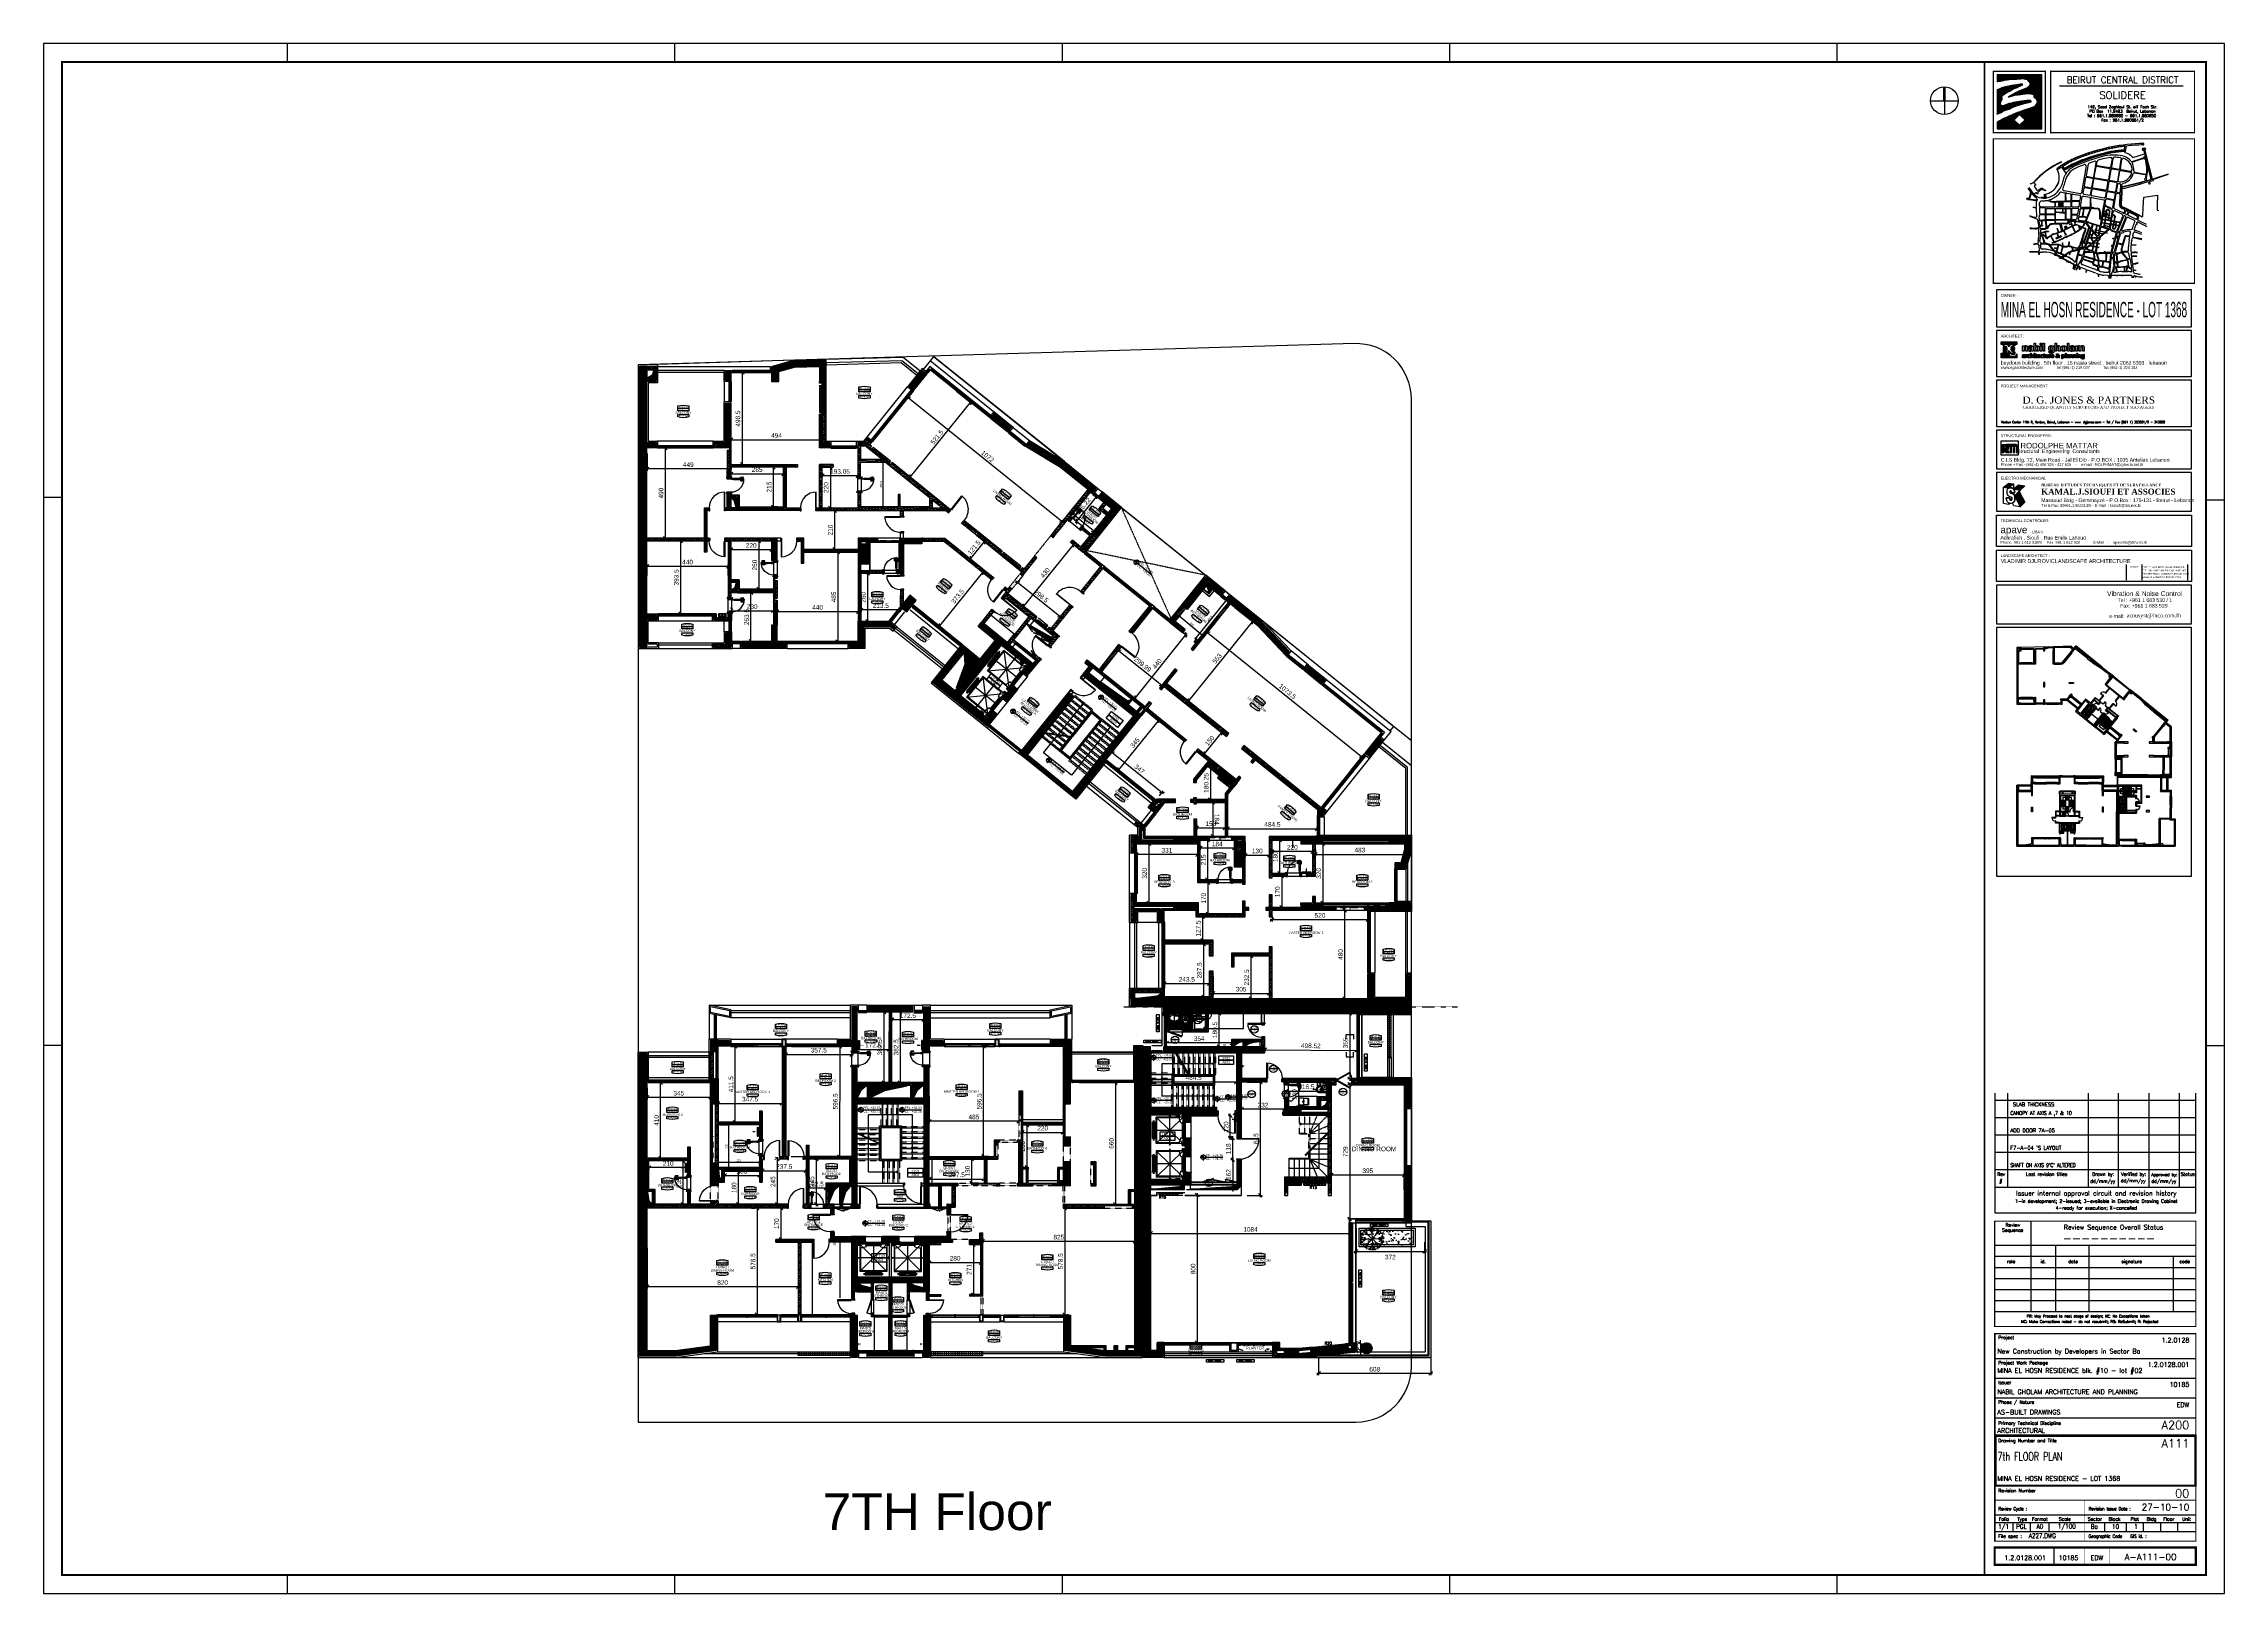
# Paper-space layout 'Layout1' of a CAD drawing. Header units: metres, sheet in millimetres. Extents: x 0 to 1182, y 0 to 840.
# The model-space entities are those that its viewports show. They can reach past a viewport. Long polylines and large blocks are cut down to what shows.
import ezdxf
from ezdxf.enums import TextEntityAlignment as Align

# ---------------------------------------------------------------- set-up
doc = ezdxf.new("R2010")
doc.units = ezdxf.units.M
doc.header["$MEASUREMENT"] = 0
doc.header["$PDMODE"] = 3
doc.header["$PDSIZE"] = 0.3
for name, pattern in [('AXIS_50$0$DASHDOT2', [0.5, 0.25, -0.125, 0, -0.125]), ('CENTER', [2, 1.25, -0.25, 0.25, -0.25]), ('DASHDOTX2', [50.8, 25.4, -12.7, 0, -12.7]), ('HIDDEN', [0.375, 0.25, -0.125]), ('HIDDEN2', [0.1875, 0.125, -0.0625]), ('S-7TH$0$HIDDEN2', [0.1875, 0.125, -0.0625])]:
    doc.linetypes.add(name, pattern=pattern)
doc.layers.get('0').update_dxf_attribs({"linetype": 'CONTINUOUS'})
doc.layers.get('DEFPOINTS').update_dxf_attribs({"linetype": 'CONTINUOUS'})
for name, color, linetype in [('01-cartouche', 7, 'CONTINUOUS'), ('03', 3, 'CONTINUOUS'), ('04', 4, 'CONTINUOUS'), ('60%', 7, 'CONTINUOUS'), ('A-ALU', 9, 'CONTINUOUS'), ('A-ANNO-DR-TAG', 7, 'CONTINUOUS'), ('A-ANNO-DTLTAG', 7, 'CONTINUOUS'), ('A-ANNO-EVTRTAG', 7, 'CONTINUOUS'), ('A-ANNO-IDTAG', 7, 'CONTINUOUS'), ('A-ANNO-LEVL', 3, 'CONTINUOUS'), ('A-ANNO-STR-TAG', 7, 'CONTINUOUS'), ('A-AREAS', 6, 'CONTINUOUS'), ('A-asc', 15, 'CONTINUOUS'), ('A-AXIS-SANITARY', 10, 'DASHDOTX2'), ('A-BALUST', 1, 'CONTINUOUS'), ('A-claustra', 9, 'CONTINUOUS'), ('a-dim', 3, 'CONTINUOUS'), ('A-Door', 1, 'CONTINUOUS'), ('A-DOORS', 1, 'CONTINUOUS'), ('A-FLOR-FCL', 61, 'HIDDEN2'), ('A-FLOR-HRAL', 15, 'CONTINUOUS'), ('A-FLOR-PFIX', 61, 'CONTINUOUS'), ('A-FLOR-STRS', 40, 'CONTINUOUS'), ('A-FLOR-STRS-ARO', 1, 'CONTINUOUS'), ('A-HATCH-CONC', 8, 'CONTINUOUS'), ('A-HATCH-WALL', 8, 'CONTINUOUS'), ('A-heater', 61, 'CONTINUOUS'), ('A-HEATER-axis', 5, 'HIDDEN'), ('A-KEYPLAN', 251, 'CONTINUOUS'), ('a-kitchen', 61, 'CONTINUOUS'), ('a-kitchen-50', 61, 'CONTINUOUS'), ('A-MECHANICAL', 8, 'CONTINUOUS'), ('A-N-WINDOW', 3, 'CONTINUOUS'), ('A-NOMENCLATURE', 3, 'CONTINUOUS'), ('A-PLASTER', 8, 'CONTINUOUS'), ('A-PORTE', 1, 'CONTINUOUS'), ('A-PROJ-TIL-BATH', 8, 'CONTINUOUS'), ('A-proj-wood', 5, 'CONTINUOUS'), ('A-PROJ1H', 8, 'HIDDEN2'), ('A-PROJECTION', 8, 'CONTINUOUS'), ('A-RADIATEUR HIDDEN', 4, 'HIDDEN2'), ('A-REVETEMENT', 1, 'CONTINUOUS'), ('A-SANIT', 95, 'CONTINUOUS'), ('A-sect-marble', 1, 'CONTINUOUS'), ('A-SECT-TILE', 12, 'CONTINUOUS'), ('a-shaft', 251, 'CONTINUOUS'), ('A-STAIR', 9, 'CONTINUOUS'), ('a-stru-fac', 200, 'CONTINUOUS'), ('a-text-red', 10, 'CONTINUOUS'), ('A-TREES', 63, 'CONTINUOUS'), ('A-WALL', 4, 'CONTINUOUS'), ('AR-PROJ1', 15, 'CONTINUOUS'), ('AXIS_50$0$A-AXIS-50', 10, 'AXIS_50$0$DASHDOT2'), ('CADRE', 7, 'CONTINUOUS'), ('FOREGROUND', 8, 'CONTINUOUS'), ('image', 7, 'CONTINUOUS'), ('N-PLOT', 5, 'CONTINUOUS'), ('Parcelle$0$N-PLOT', 5, 'CONTINUOUS'), ('S-2ND-3RD-4-5-6TH$0$A-SHAFT 2-3-4-5-6', 8, 'CONTINUOUS'), ('S-2ND-3RD-4-5-6TH$0$A-STR 2-3-4-5-6', 2, 'CONTINUOUS'), ('S-2ND-3RD-4-5-6TH$0$N-PLOT', 5, 'CONTINUOUS'), ('S-7TH$0$a-joint', 15, 'S-7TH$0$HIDDEN2'), ('S-7TH$0$A-SHAFT 1ST', 8, 'CONTINUOUS'), ('S-7TH$0$A-SHAFT 2-3-4-5-6', 8, 'CONTINUOUS'), ('S-7TH$0$A-SHAFT 7-8', 8, 'CONTINUOUS'), ('S-7TH$0$A-SHAFT 9-10TH', 9, 'CONTINUOUS'), ('S-7TH$0$A-STR 7-8TH', 2, 'CONTINUOUS'), ('S-7TH$0$N-PLOT', 5, 'CONTINUOUS'), ('X-TIT-A', 7, 'CONTINUOUS'), ('X-TIT-G-BORD', 7, 'CONTINUOUS'), ('X-TIT-G-CADRES', 7, 'CONTINUOUS'), ('X-TIT-G-KEYPLAN', 7, 'CONTINUOUS'), ('X-TIT-T', 7, 'CONTINUOUS')]:
    doc.layers.add(name, color=color, linetype=linetype)
doc.layers.add('02-cadre', color=6, linetype='CONTINUOUS', plot=False)
doc.layers.add('gipsumdimotion', color=3, linetype='CONTINUOUS', lineweight=13)
doc.styles.add('A100-STEXT', font='ARIAL.TTF', dxfattribs={"height": 0.25})
doc.styles.add('acousss', font='TIMES.TTF')
doc.styles.add('ATTR', font='romans.shx', dxfattribs={"width": 0.8, "height": 0.7})
doc.styles.add('BLOCK', font='ARIAL.TTF', dxfattribs={"width": 0.8, "height": 0.25})
doc.styles.add('BOFILL', font='TIMES.TTF')
doc.styles.add('HNROMAN', font='')
doc.styles.add('HNTHIN', font='')
doc.styles.add('PHIL3', font='swissl.ttf')
doc.styles.add('PLATINUM', font='TIMES.TTF', dxfattribs={"height": 0.5})
doc.styles.add('ROMAND', font='romand')
doc.styles.add('ROMAND07', font='ROMAND.SHX', dxfattribs={"width": 0.7})
doc.styles.add('ROMAND08', font='ROMAND.SHX', dxfattribs={"width": 0.8})
doc.styles.add('ROMANS', font='romans')
doc.styles.add('ROMANS08', font='ROMANS.SHX', dxfattribs={"width": 0.8})
doc.styles.add('ROMANT', font='romant')
doc.styles.add('S-7TH$0$STYLE1', font='ARIAL.TTF')
doc.styles.add('SOCOTEC', font='sanss___.ttf', dxfattribs={"height": 0.5})
doc.styles.get("Standard").update_dxf_attribs({"font": 'ARIALBD.TTF'})
doc.styles.add('STYLE1', font='ARIAL.TTF')
doc.styles.add('ZTA', font='ARIAL.TTF')
doc.styles.get('HNROMAN').set_extended_font_data('Helvetica-Normal')
doc.styles.get('HNTHIN').set_extended_font_data('HelveticaNeue')
doc.dimstyles.new('A100-DIM', dxfattribs={"dimtxt": 0.25, "dimasz": 0.2, "dimexe": 0.1, "dimexo": 0.3, "dimgap": 0.1, "dimtad": 1, "dimlfac": 100, "dimrnd": 0.5, "dimdsep": 46, "dimtxsty": 'A100-STEXT', "dimblk1": 'OBLIQUE', "dimblk2": 'OBLIQUE', "dimsah": 1, "dimcen": -0.05, "dimdle": 0.1, "dimclrd": 15, "dimclre": 15, "dimclrt": 256, "dimadec": 0, "dimazin": 0, "dimtfac": 0.28, "dimtix": 1, "dimtmove": 2, "dimatfit": 3, "dimldrblk": 'OBLIQUE', "dimfxl": 0, "dimtolj": 1, "dimarcsym": 0})
doc.dimstyles.new('A50-DIM', dxfattribs={"dimtxt": 0.1, "dimasz": 0.05, "dimexe": 0.05, "dimexo": 0.1, "dimgap": 0.05, "dimtad": 1, "dimlfac": 100, "dimrnd": 0.5, "dimdsep": 46, "dimtxsty": 'STYLE1', "dimblk": 'OBLIQUE', "dimcen": 0.05, "dimdle": 0.05, "dimclrd": 35, "dimclre": 35, "dimclrt": 256, "dimadec": 0, "dimazin": 0, "dimtfac": 1.4, "dimtix": 1, "dimtmove": 2, "dimatfit": 3, "dimldrblk": 'OPEN90', "dimfxl": 0, "dimtolj": 1, "dimarcsym": 0})
doc.dimstyles.new('dim-law', dxfattribs={"dimtxt": 0.25, "dimasz": 0.2, "dimexe": 0.1, "dimexo": 0.3, "dimgap": 0.1, "dimtad": 1, "dimlfac": 100, "dimdsep": 46, "dimtxsty": 'A100-STEXT', "dimblk1": 'OBLIQUE', "dimblk2": 'OBLIQUE', "dimsah": 1, "dimcen": -0.05, "dimdle": 0.1, "dimclrd": 15, "dimclre": 15, "dimclrt": 256, "dimadec": 0, "dimazin": 0, "dimtfac": 0.28, "dimtix": 1, "dimtmove": 2, "dimatfit": 3, "dimldrblk": 'OBLIQUE', "dimfxl": 0, "dimtolj": 1, "dimarcsym": 0})
pattern_1 = [(315, (0, 0), (0.014142136, 0.014142136), [])]
pattern_2 = [(315, (-338376.546732, -23743.371716), (0.0141421356237, 0.0141421356237), [])]
pattern_3 = [(135, (1e-14, 5e-14), (-0.014142136, -0.014142136), [])]
pattern_4 = [(6.1937, (20.52965, 44.18195), (-0.0101147, 0.09320276), []), (6.1937, (20.56409, 44.15425), (-0.0101147, 0.09320276), [])]
pattern_5 = [(315, (7e-15, 4e-15), (0.014142136, 0.014142136), [])]
pattern_6 = [(45, (-320.71739, 136.79094), (-0.0265165043, 0.0265165043), []), (45, (-320.699712, 136.79094), (-0.0265165043, 0.0265165043), [])]
pattern_7 = [(45, (-320.71739, 136.79094), (-0.022097087, 0.022097087), [])]
pattern_8 = [(45, (-83.039656, -27.683513), (-0.026516504, 0.026516504), []), (45, (-83.021978, -27.683513), (-0.026516504, 0.026516504), [])]
pattern_9 = [(45, (-83.039656, -27.683513), (-0.026516504, 0.026516504), []), (45, (-83.021978, -27.683513), (-0.026516504, 0.026516504), [])]
pattern_10 = [(45, (-139.766827, -8.86163), (-0.022097087, 0.022097087), [])]
pattern_11 = [(45, (-83.039656, -27.683513), (-0.026516504, 0.026516504), []), (45, (-83.021978, -27.683513), (-0.026516504, 0.026516504), [])]

# ---------------------------------------------------------------- blocks, each defined once
blk = doc.blocks.new('*X3')
at = {"color": 0}
for p, q in [((4.650526, 6.6), (9.660956, 6.6)), ((4.650526, 6.575), (9.660956, 6.575)), ((4.650526, 6.55), (9.660956, 6.55)), ((4.650526, 6.525), (9.660956, 6.525)), ((4.650526, 6.5), (9.660956, 6.5)), ((4.650526, 6.475), (9.660956, 6.475)), ((4.650526, 6.45), (9.660956, 6.45)), ((4.650526, 6.425), (9.660956, 6.425)), ((4.650526, 6.4), (9.660956, 6.4)), ((4.650526, 6.375), (9.660956, 6.375)), ((4.650526, 6.35), (9.660956, 6.35)), ((4.650526, 6.325), (9.660956, 6.325)), ((4.650526, 6.3), (9.660956, 6.3)), ((4.650526, 6.275), (9.660956, 6.275)), ((4.650526, 6.25), (9.660956, 6.25)), ((4.650526, 6.225), (9.660956, 6.225)), ((4.650526, 6.2), (9.660956, 6.2)), ((4.650526, 6.175), (7.317031, 6.175)), ((4.650526, 6.15), (6.872993, 6.15)), ((4.650526, 6.125), (6.196062, 6.125)), ((4.650526, 6.1), (5.991789, 6.1)), ((4.650526, 6.075), (5.787517, 6.075)), ((4.650526, 6.05), (5.583245, 6.05)), ((4.650526, 6.025), (5.470817, 6.025)), ((4.650526, 6), (5.383272, 6)), ((4.650526, 5.975), (5.295727, 5.975)), ((4.650526, 5.95), (5.208181, 5.95)), ((4.650526, 5.925), (5.042186, 5.925)), ((4.650526, 5.9), (4.84863, 5.9)), ((4.650526, 5.875), (4.729818, 5.875)), ((7.315981, 4.9), (9.660956, 4.9)), ((7.376012, 4.925), (9.660956, 4.925)), ((7.434725, 4.95), (9.660956, 4.95)), ((7.493089, 4.975), (9.660956, 4.975)), ((7.551452, 5), (9.660956, 5)), ((7.609816, 5.025), (9.660956, 5.025)), ((7.66818, 5.05), (9.660956, 5.05)), ((7.693009, 6.175), (9.660956, 6.175)), ((7.726543, 5.075), (9.660956, 5.075)), ((7.784926, 5.1), (9.660956, 5.1)), ((7.843087, 6.15), (9.660956, 6.15)), ((7.844332, 5.125), (9.660956, 5.125)), ((7.903738, 5.15), (9.660956, 5.15)), ((7.933279, 6.125), (9.660956, 6.125)), ((7.963143, 5.175), (9.660956, 5.175)), ((8.002064, 6.1), (9.660956, 6.1)), ((8.022549, 5.2), (9.660956, 5.2)), ((8.049856, 6.075), (9.660956, 6.075)), ((8.068805, 5.225), (9.660956, 5.225)), ((8.074869, 6.05), (9.660956, 6.05)), ((8.099882, 6.025), (9.660956, 6.025)), ((8.102155, 5.25), (9.660956, 5.25)), ((8.124894, 6), (9.660956, 6)), ((8.135506, 5.275), (9.660956, 5.275)), ((8.142335, 5.975), (9.660956, 5.975)), ((8.153055, 5.95), (9.660956, 5.95)), ((8.163775, 5.925), (9.660956, 5.925)), ((8.168857, 5.3), (9.660956, 5.3)), ((8.174495, 5.9), (9.660956, 5.9)), ((8.19713, 5.875), (9.660956, 5.875)), ((8.202207, 5.325), (9.660956, 5.325)), ((8.228396, 5.85), (9.660956, 5.85)), ((8.235558, 5.35), (9.660956, 5.35)), ((8.261682, 5.825), (9.660956, 5.825)), ((8.268908, 5.375), (9.660956, 5.375)), ((8.290027, 5.4), (9.660956, 5.4)), ((8.299201, 5.8), (9.660956, 5.8)), ((8.306702, 5.425), (9.660956, 5.425)), ((8.323378, 5.45), (9.660956, 5.45)), ((8.334982, 5.775), (9.660956, 5.775)), ((8.340053, 5.475), (9.660956, 5.475)), ((8.346099, 5.75), (9.660956, 5.75)), ((8.356728, 5.5), (9.660956, 5.5)), ((8.357216, 5.725), (9.660956, 5.725)), ((8.365756, 5.525), (9.660956, 5.525)), ((8.368333, 5.7), (9.660956, 5.7)), ((8.370758, 5.55), (9.660956, 5.55)), ((8.375761, 5.575), (9.660956, 5.575)), ((8.37945, 5.675), (9.660956, 5.675)), ((8.380764, 5.6), (9.660956, 5.6)), ((8.385766, 5.625), (9.660956, 5.625)), ((8.390567, 5.65), (9.660956, 5.65)), ((5.918162, 4.125), (5.932537, 4.125)), ((5.940396, 4.15), (5.992098, 4.15)), ((5.96263, 4.175), (6.052129, 4.175)), ((5.984863, 4.2), (6.116331, 4.2)), ((6.007097, 4.225), (6.208046, 4.225)), ((6.039332, 4.25), (6.29401, 4.25)), ((6.084356, 4.275), (6.372622, 4.275)), ((6.129379, 4.3), (6.451234, 4.3)), ((6.173279, 4.325), (6.529846, 4.325)), ((6.216483, 4.35), (6.634233, 4.35)), ((6.259687, 4.375), (6.765551, 4.375)), ((6.302891, 4.4), (7.017268, 4.4)), ((6.346096, 4.425), (7.30574, 4.425)), ((6.3893, 4.45), (7.41413, 4.45)), ((6.432935, 4.475), (7.522519, 4.475)), ((6.477189, 4.5), (7.783809, 4.5)), ((6.521442, 4.525), (9.660956, 4.525)), ((6.565696, 4.55), (9.660956, 4.55)), ((6.60995, 4.575), (9.660956, 4.575)), ((6.654203, 4.6), (9.660956, 4.6)), ((6.698457, 4.625), (9.660956, 4.625)), ((6.743521, 4.65), (9.660956, 4.65)), ((6.79855, 4.675), (9.660956, 4.675)), ((6.853578, 4.7), (9.660956, 4.7)), ((6.908607, 4.725), (9.660956, 4.725)), ((6.963635, 4.75), (9.660956, 4.75)), ((7.010323, 2.45), (9.660956, 2.45)), ((7.018664, 4.775), (9.660956, 4.775)), ((7.075856, 4.8), (9.660956, 4.8)), ((7.078215, 2.475), (9.660956, 2.475)), ((7.135887, 4.825), (9.660956, 4.825)), ((7.146108, 2.5), (9.660956, 2.5)), ((7.195918, 4.85), (9.660956, 4.85)), ((7.214, 2.525), (9.660956, 2.525)), ((7.255949, 4.875), (9.660956, 4.875)), ((7.281637, 2.55), (9.660956, 2.55)), ((7.349172, 2.575), (9.660956, 2.575)), ((7.416707, 2.6), (9.660956, 2.6)), ((7.484242, 2.625), (9.660956, 2.625)), ((7.551777, 2.65), (9.660956, 2.65)), ((7.620625, 2.675), (9.660956, 2.675)), ((7.706384, 2.7), (9.660956, 2.7)), ((7.792143, 2.725), (9.660956, 2.725)), ((7.877901, 2.75), (9.660956, 2.75)), ((7.960602, 2.775), (9.660956, 2.775)), ((8.021348, 2.8), (9.660956, 2.8)), ((8.082094, 2.825), (9.660956, 2.825)), ((8.142839, 2.85), (9.660956, 2.85)), ((8.206665, 2.875), (9.660956, 2.875)), ((8.285278, 2.9), (9.660956, 2.9)), ((8.36389, 2.925), (9.660956, 2.925)), ((8.383649, 4.5), (9.660956, 4.5)), ((8.442502, 2.95), (9.660956, 2.95)), ((8.519391, 2.975), (9.660956, 2.975)), ((8.569456, 4.475), (9.660956, 4.475)), ((8.590261, 3), (9.660956, 3)), ((8.659602, 4.45), (9.660956, 4.45)), ((8.661131, 3.025), (9.660956, 3.025)), ((8.688783, 4.425), (9.660956, 4.425)), ((8.717965, 4.4), (9.660956, 4.4)), ((8.732001, 3.05), (9.660956, 3.05)), ((8.747147, 4.375), (9.660956, 4.375)), ((8.768331, 4.35), (9.660956, 4.35)), ((8.785006, 4.325), (9.660956, 4.325)), ((8.785424, 3.075), (9.660956, 3.075)), ((8.788299, 4.2), (9.660956, 4.2)), ((8.791572, 4.225), (9.660956, 4.225)), ((8.793858, 4.175), (9.660956, 4.175)), ((8.799416, 4.15), (9.660956, 4.15)), ((8.801577, 4.25), (9.660956, 4.25)), ((8.801682, 4.3), (9.660956, 4.3)), ((8.804975, 4.125), (9.660956, 4.125)), ((8.810533, 4.1), (9.660956, 4.1)), ((8.811582, 4.275), (9.660956, 4.275)), ((8.834059, 4.075), (9.660956, 4.075)), ((8.83545, 3.1), (9.660956, 3.1)), ((8.885084, 3.125), (9.660956, 3.125)), ((8.890338, 4.05), (9.660956, 4.05)), ((8.910097, 3.15), (9.660956, 3.15)), ((8.93511, 3.175), (9.660956, 3.175)), ((8.944794, 4.025), (9.660956, 4.025)), ((8.960123, 3.2), (9.660956, 3.2)), ((8.982313, 4), (9.660956, 4)), ((8.985136, 3.225), (9.660956, 3.225)), ((9.008357, 3.25), (9.660956, 3.25)), ((9.019833, 3.975), (9.660956, 3.975)), ((9.029796, 3.275), (9.660956, 3.275)), ((9.037839, 3.95), (9.660956, 3.95)), ((9.051236, 3.3), (9.660956, 3.3)), ((9.052132, 3.925), (9.660956, 3.925)), ((9.066425, 3.9), (9.660956, 3.9)), ((9.072676, 3.325), (9.660956, 3.325)), ((9.080718, 3.875), (9.660956, 3.875)), ((9.087305, 3.35), (9.660956, 3.35)), ((9.091194, 3.85), (9.660956, 3.85)), ((9.0964, 3.375), (9.660956, 3.375)), ((9.101199, 3.825), (9.660956, 3.825)), ((9.105496, 3.4), (9.660956, 3.4)), ((9.111204, 3.8), (9.660956, 3.8)), ((9.114592, 3.425), (9.660956, 3.425)), ((9.121209, 3.775), (9.660956, 3.775)), ((9.123687, 3.45), (9.660956, 3.45)), ((9.131215, 3.75), (9.660956, 3.75)), ((9.132783, 3.475), (9.660956, 3.475)), ((9.140291, 3.725), (9.660956, 3.725)), ((9.140659, 3.5), (9.660956, 3.5)), ((9.146217, 3.525), (9.660956, 3.525)), ((9.146544, 3.7), (9.660956, 3.7)), ((9.151776, 3.55), (9.660956, 3.55)), ((9.152797, 3.675), (9.660956, 3.675)), ((9.157334, 3.575), (9.660956, 3.575)), ((9.15905, 3.65), (9.660956, 3.65)), ((9.162892, 3.6), (9.660956, 3.6)), ((9.165304, 3.625), (9.660956, 3.625)), ((4.650526, 1.3), (6.841449, 1.3)), ((4.650526, 1.275), (6.868902, 1.275)), ((4.650526, 1.25), (6.896355, 1.25)), ((4.650526, 1.225), (6.923808, 1.225)), ((4.650526, 1.2), (6.951262, 1.2)), ((4.650526, 1.175), (6.978715, 1.175)), ((4.650526, 1.15), (7.006168, 1.15)), ((4.650526, 1.125), (7.033621, 1.125)), ((4.650526, 1.1), (7.061075, 1.1)), ((4.650526, 1.075), (7.088528, 1.075)), ((4.650526, 1.05), (7.115981, 1.05)), ((4.650526, 1.025), (7.143434, 1.025)), ((4.650526, 1), (7.170887, 1)), ((4.650526, 0.975), (9.660956, 0.975)), ((4.650526, 0.95), (9.660956, 0.95)), ((4.650526, 0.925), (9.660956, 0.925)), ((4.650526, 0.9), (9.660956, 0.9)), ((4.650526, 0.875), (9.660956, 0.875)), ((4.650526, 0.85), (9.660956, 0.85)), ((4.650526, 0.825), (9.660956, 0.825)), ((4.650526, 0.8), (9.660956, 0.8)), ((4.650526, 0.775), (9.660956, 0.775)), ((4.650526, 0.75), (9.660956, 0.75)), ((4.650526, 0.725), (9.660956, 0.725)), ((4.650526, 0.7), (9.660956, 0.7)), ((4.650526, 0.675), (9.660956, 0.675)), ((4.650526, 0.65), (9.660956, 0.65)), ((4.650526, 0.625), (9.660956, 0.625)), ((4.650526, 0.6), (9.660956, 0.6)), ((4.650526, 0.575), (9.660956, 0.575)), ((4.669232, 1.325), (6.813995, 1.325)), ((4.704965, 1.35), (6.786542, 1.35)), ((4.740698, 1.375), (6.759089, 1.375)), ((4.776431, 1.4), (6.731636, 1.4)), ((4.812164, 1.425), (6.704183, 1.425)), ((4.847896, 1.45), (6.676729, 1.45)), ((4.890048, 1.475), (6.649276, 1.475)), ((4.9365, 1.5), (6.621823, 1.5)), ((4.982953, 1.525), (6.59437, 1.525)), ((5.029405, 1.55), (6.566916, 1.55)), ((5.069323, 1.575), (6.543953, 1.575)), ((5.105706, 1.6), (6.569548, 1.6)), ((5.142088, 1.625), (6.595142, 1.625)), ((5.178471, 1.65), (6.620737, 1.65)), ((5.214853, 1.675), (6.646332, 1.675)), ((5.251236, 1.7), (6.671926, 1.7)), ((5.295031, 1.725), (6.697521, 1.725)), ((5.348183, 1.75), (6.723116, 1.75)), ((5.401336, 1.775), (6.74871, 1.775)), ((5.454488, 1.8), (6.774305, 1.8)), ((5.507641, 1.825), (6.7999, 1.825)), ((5.584417, 1.85), (6.825494, 1.85)), ((5.663029, 1.875), (6.851089, 1.875)), ((5.741641, 1.9), (6.876683, 1.9)), ((5.820253, 1.925), (6.902278, 1.925)), ((5.870907, 1.95), (6.927873, 1.95)), ((5.920933, 1.975), (6.953467, 1.975)), ((5.970958, 2), (6.979062, 2)), ((6.020984, 2.025), (7.004657, 2.025)), ((6.07101, 2.05), (7.030251, 2.05)), ((6.121036, 2.075), (7.055846, 2.075)), ((6.171062, 2.1), (7.081441, 2.1)), ((6.221284, 2.125), (7.107035, 2.125)), ((6.273811, 2.15), (7.13263, 2.15)), ((6.326338, 2.175), (7.158224, 2.175)), ((6.378865, 2.2), (9.660956, 2.2)), ((6.431393, 2.225), (9.660956, 2.225)), ((6.48392, 2.25), (9.660956, 2.25)), ((6.542623, 2.275), (9.660956, 2.275)), ((6.609324, 2.3), (9.660956, 2.3)), ((6.676026, 2.325), (9.660956, 2.325)), ((6.742727, 2.35), (9.660956, 2.35)), ((6.809428, 2.375), (9.660956, 2.375)), ((6.876129, 2.4), (9.660956, 2.4)), ((6.94283, 2.425), (9.660956, 2.425)), ((7.167579, 2.175), (9.660956, 2.175)), ((7.182936, 1), (9.660956, 1)), ((7.194337, 2.15), (9.660956, 2.15)), ((7.210389, 1.025), (9.660956, 1.025)), ((7.221095, 2.125), (9.660956, 2.125)), ((7.237842, 1.05), (9.660956, 1.05)), ((7.247853, 2.1), (9.660956, 2.1)), ((7.265296, 1.075), (9.660956, 1.075)), ((7.274611, 2.075), (9.660956, 2.075)), ((7.292749, 1.1), (9.660956, 1.1)), ((7.301369, 2.05), (9.660956, 2.05)), ((7.320202, 1.125), (9.660956, 1.125)), ((7.328127, 2.025), (9.660956, 2.025)), ((7.347655, 1.15), (9.660956, 1.15)), ((7.354885, 2), (9.660956, 2)), ((7.375109, 1.175), (9.660956, 1.175)), ((7.381643, 1.975), (9.660956, 1.975)), ((7.402562, 1.2), (9.660956, 1.2)), ((7.408401, 1.95), (9.660956, 1.95)), ((7.430015, 1.225), (9.660956, 1.225)), ((7.435159, 1.925), (9.660956, 1.925)), ((7.457468, 1.25), (9.660956, 1.25)), ((7.461917, 1.9), (9.660956, 1.9)), ((7.484921, 1.275), (9.660956, 1.275)), ((7.488675, 1.875), (9.660956, 1.875)), ((7.512375, 1.3), (9.660956, 1.3)), ((7.515433, 1.85), (9.660956, 1.85)), ((7.539828, 1.325), (9.660956, 1.325)), ((7.542191, 1.825), (9.660956, 1.825)), ((7.567281, 1.35), (9.660956, 1.35)), ((7.56895, 1.8), (9.660956, 1.8)), ((7.594734, 1.375), (9.660956, 1.375)), ((7.595708, 1.775), (9.660956, 1.775)), ((7.622188, 1.4), (9.660956, 1.4)), ((7.622466, 1.75), (9.660956, 1.75)), ((7.649224, 1.725), (9.660956, 1.725)), ((7.649641, 1.425), (9.660956, 1.425)), ((7.675982, 1.7), (9.660956, 1.7)), ((7.677094, 1.45), (9.660956, 1.45)), ((7.70274, 1.675), (9.660956, 1.675)), ((7.704547, 1.475), (9.660956, 1.475)), ((7.729498, 1.65), (9.660956, 1.65)), ((7.732001, 1.5), (9.660956, 1.5)), ((7.756256, 1.625), (9.660956, 1.625)), ((7.759454, 1.525), (9.660956, 1.525)), ((7.783014, 1.6), (9.660956, 1.6)), ((7.786907, 1.55), (9.660956, 1.55)), ((7.809772, 1.575), (9.660956, 1.575))]:
    blk.add_line(p, q, dxfattribs=at)
blk = doc.blocks.new('*X4')
at = {"color": 0}
for p, q in [((4.650526, 3.731287), (6.361767, 5.442528)), ((4.650526, 3.846192), (6.214998, 5.410664)), ((4.650526, 3.961097), (6.066321, 5.376891)), ((4.650526, 4.076002), (5.91961, 5.345086)), ((4.650526, 4.190906), (5.777364, 5.317745)), ((4.650526, 4.305811), (5.635119, 5.290404)), ((4.650526, 4.420716), (5.486396, 5.256587)), ((4.650526, 4.535621), (5.33523, 5.220326)), ((4.650526, 4.650526), (5.163282, 5.163282)), ((4.650526, 4.765431), (4.951797, 5.066702)), ((4.650526, 4.880336), (4.73813, 4.967939)), ((5.254692, 4.282411), (4.650526, 4.886577)), ((5.310767, 4.34124), (4.697548, 4.954459)), ((5.378373, 4.38854), (4.780771, 4.986141)), ((5.446186, 4.435632), (4.86066, 5.021157)), ((5.514522, 4.4822), (4.937277, 5.059445)), ((5.582858, 4.528769), (5.013893, 5.097734)), ((5.651194, 4.575338), (5.093683, 5.132848)), ((5.71953, 4.621906), (5.17363, 5.167807)), ((5.793994, 4.662347), (5.255211, 5.201131)), ((5.870611, 4.700636), (5.347885, 5.223361)), ((5.947227, 4.738924), (5.44056, 5.245592)), ((5.520242, 4.486098), (6.507293, 5.473149)), ((6.023844, 4.777213), (5.533234, 5.267822)), ((6.097172, 4.818789), (5.627098, 5.288863)), ((6.163478, 4.867388), (5.723478, 5.307388)), ((6.229784, 4.915987), (5.819858, 5.325913)), ((5.82878, 4.679731), (6.645884, 5.496835)), ((6.296584, 4.964091), (5.916238, 5.344438)), ((6.366818, 5.008762), (6.011208, 5.364372)), ((6.05847, 4.794517), (6.78232, 5.518367)), ((6.437052, 5.053433), (6.104843, 5.385642)), ((6.519503, 5.085888), (6.198478, 5.406912)), ((6.603081, 5.117213), (6.292369, 5.427926)), ((6.68666, 5.148539), (6.387299, 5.447901)), ((6.423973, 5.045115), (6.915675, 5.536817)), ((6.770239, 5.179865), (6.482229, 5.467876)), ((6.853818, 5.211191), (6.578766, 5.486243)), ((6.61571, 5.121947), (7.048247, 5.554484)), ((6.932267, 5.247647), (6.678009, 5.501905)), ((7.00582, 5.288999), (6.777252, 5.517567)), ((6.7995, 5.190832), (7.180819, 5.572151)), ((7.079373, 5.330351), (6.877937, 5.531787)), ((7.156693, 5.367936), (6.979329, 5.545299)), ((7.021242, 5.297669), (7.306804, 5.583231)), ((7.23878, 5.400753), (7.080722, 5.558811)), ((7.325425, 5.429014), (7.182115, 5.572324)), ((7.239531, 5.401054), (7.428464, 5.589987)), ((7.412715, 5.456628), (7.287201, 5.582143)), ((7.492277, 5.491971), (7.396061, 5.588187)), ((7.407849, 5.454467), (7.507166, 5.553783)), ((5.205433, 4.216765), (4.650526, 4.771672)), ((5.190514, 4.116779), (4.650526, 4.656767)), ((5.212979, 3.979409), (4.650526, 4.541862)), ((5.211138, 3.866345), (4.650526, 4.426957)), ((5.165162, 3.797417), (4.650526, 4.312053)), ((5.12277, 3.724903), (4.650526, 4.197148)), ((4.650526, 3.616382), (5.195465, 4.161322)), ((5.084682, 3.648087), (4.650526, 4.082243)), ((4.650526, 3.501477), (5.196068, 4.047019)), ((5.056261, 3.561603), (4.650526, 3.967338)), ((4.650526, 3.386572), (5.215081, 3.951128)), ((5.045715, 3.457244), (4.650526, 3.852433)), ((4.650526, 3.271668), (5.148147, 3.769288)), ((5.061235, 3.326819), (4.650526, 3.737528)), ((5.605852, 2.667297), (4.650526, 3.622623)), ((4.650526, 3.156763), (5.056389, 3.562626)), ((5.523209, 2.635035), (4.650526, 3.507719)), ((4.650526, 3.041858), (5.045715, 3.437047)), ((5.441652, 2.601688), (4.650526, 3.392814)), ((4.650526, 2.926953), (5.058732, 3.335159)), ((4.650526, 2.237524), (5.7406, 3.327598)), ((5.360094, 2.568341), (4.650526, 3.277909)), ((4.650526, 2.812048), (5.085259, 3.246781)), ((4.650526, 2.352429), (5.543029, 3.244932)), ((4.650526, 2.697143), (5.139463, 3.186081)), ((5.278536, 2.534994), (4.650526, 3.163004)), ((4.650526, 2.582239), (5.224484, 3.156197)), ((4.650526, 2.467334), (5.333212, 3.15002)), ((5.208498, 2.490127), (4.650526, 3.048099)), ((5.139541, 2.44418), (4.650526, 2.933194)), ((5.066219, 2.402596), (4.650526, 2.81829)), ((4.987735, 2.366176), (4.650526, 2.703385)), ((4.90925, 2.329755), (4.650526, 2.58848)), ((4.830766, 2.293335), (4.650526, 2.473575)), ((4.812996, 2.285089), (5.908498, 3.380591)), ((5.027388, 2.384577), (6.064094, 3.421282)), ((5.691306, 2.696748), (5.235179, 3.152875)), ((5.302514, 2.544798), (6.207706, 3.44999)), ((5.776759, 2.7262), (5.350798, 3.152161)), ((5.862213, 2.755651), (5.428781, 3.189083)), ((5.496899, 2.624277), (6.360635, 3.488014)), ((5.947666, 2.785103), (5.505397, 3.227371)), ((6.028799, 2.818874), (5.584834, 3.262839)), ((6.105416, 2.857163), (5.66528, 3.297298)), ((5.680577, 2.693051), (6.517369, 3.529843)), ((6.182032, 2.895451), (5.747658, 3.329826)), ((6.258649, 2.933739), (5.834996, 3.357392)), ((5.85591, 2.753479), (6.665082, 3.562651)), ((6.337875, 2.969418), (5.922335, 3.384958)), ((6.420475, 3.001723), (6.011441, 3.410757)), ((6.043613, 2.826277), (6.803076, 3.58574)), ((6.503075, 3.034028), (6.107203, 3.429899)), ((6.585674, 3.066333), (6.202966, 3.449042)), ((6.273304, 2.941063), (6.934386, 3.602145)), ((6.669622, 3.09729), (6.297055, 3.469858)), ((6.754886, 3.126932), (6.386436, 3.495382)), ((6.467107, 3.019961), (7.074506, 3.627361)), ((6.840149, 3.156573), (6.476055, 3.520667)), ((6.925412, 3.186215), (6.570077, 3.54155)), ((6.653861, 3.091811), (7.21652, 3.654469)), ((7.011323, 3.215209), (6.664099, 3.562433)), ((7.097513, 3.243924), (6.760959, 3.580478)), ((6.83, 3.153045), (7.360132, 3.683177)), ((7.183703, 3.272639), (6.863102, 3.593239)), ((7.27503, 3.296217), (6.964501, 3.606745)), ((7.004943, 3.213083), (7.489937, 3.698077)), ((7.368057, 3.318094), (7.061271, 3.62488)), ((7.459908, 3.341148), (7.158041, 3.643015)), ((7.177256, 3.270491), (7.616326, 3.709561)), ((7.546097, 3.369863), (7.254, 3.661961)), ((7.331064, 3.309395), (7.743155, 3.721485)), ((7.632287, 3.398579), (7.349762, 3.681104)), ((7.720089, 3.425682), (7.451212, 3.694559)), ((7.486624, 3.350049), (7.87082, 3.734245)), ((7.813458, 3.447217), (7.556546, 3.70413)), ((7.658936, 3.407457), (7.996777, 3.745298)), ((7.907448, 3.468132), (7.66188, 3.7137)), ((8.003211, 3.487275), (7.766651, 3.723834)), ((7.813645, 3.44726), (8.111682, 3.745298)), ((8.098973, 3.506417), (7.871115, 3.734275)), ((7.959908, 3.478618), (8.226587, 3.745298)), ((8.19396, 3.526335), (7.975579, 3.744716)), ((8.287234, 3.547966), (8.089902, 3.745298)), ((8.10352, 3.507326), (8.341492, 3.745298)), ((8.38248, 3.567624), (8.204807, 3.745298)), ((8.25056, 3.539461), (8.425101, 3.714002)), ((8.462977, 3.602032), (8.319712, 3.745298)), ((8.398084, 3.57208), (8.468804, 3.642801)), ((4.752281, 2.256915), (4.650526, 2.35867)), ((4.673797, 2.220494), (4.650526, 2.243765))]:
    blk.add_line(p, q, dxfattribs=at)
blk = doc.blocks.new('LOGO-A0')
at = {"color": 150}
for p, q in [((0.488009, -0.983294), (0.262186, -1.030811)), ((0.657375, -0.972009), (0.488009, -0.983294)), ((0.973526, -0.881727), (0.657375, -0.972009)), ((1.526791, -0.814015), (0.973526, -0.881727)), ((1.955853, -0.80273), (1.526791, -0.814015)), ((1.933271, -1.998968), (2.181675, -1.886116)), ((2.317168, -0.780159), (1.955853, -0.80273)), ((2.181675, -1.886116), (2.452662, -1.773263)), ((2.644611, -0.768874), (2.317168, -0.780159)), ((2.452662, -1.773263), (2.768813, -1.63784)), ((2.847851, -0.80273), (2.644611, -0.768874)), ((2.768813, -1.63784), (2.983344, -1.547558)), ((2.972053, -0.847871), (2.847851, -0.80273)), ((3.051091, -0.926868), (2.972053, -0.847871)), ((2.983344, -1.547558), (3.164002, -1.412134)), ((3.084964, -1.005865), (3.051091, -0.926868)), ((3.141419, -1.051006), (3.084964, -1.005865)), ((3.209166, -1.096147), (3.141419, -1.051006)), ((3.164002, -1.412134), (3.231748, -1.310567)), ((3.254331, -1.197714), (3.209166, -1.096147)), ((3.231748, -1.310567), (3.254331, -1.197714)), ((1.267095, -2.427808), (1.357424, -2.326241)), ((1.289677, -2.416523), (1.267095, -2.427808)), ((1.425171, -2.360097), (1.289677, -2.416523)), ((1.357424, -2.326241), (1.459044, -2.269815)), ((1.549373, -2.326241), (1.425171, -2.360097)), ((1.459044, -2.269815), (1.673575, -2.145677)), ((1.797777, -2.247244), (1.549373, -2.326241)), ((1.673575, -2.145677), (1.933271, -1.998968)), ((1.752613, -3.906178), (2.113928, -3.770755)), ((2.034891, -2.202103), (1.797777, -2.247244)), ((2.32846, -2.190818), (2.034891, -2.202103)), ((2.113928, -3.770755), (2.32846, -3.691758)), ((2.622028, -2.123106), (2.32846, -2.190818)), ((2.32846, -3.691758), (2.633319, -3.578906)), ((2.915597, -2.111821), (2.622028, -2.123106)), ((2.633319, -3.578906), (2.904306, -3.499909)), ((2.904306, -3.499909), (3.096255, -3.420912)), ((3.152711, -2.111821), (2.915597, -2.111821)), ((3.096255, -3.420912), (3.344659, -3.341915)), ((3.344659, -2.123106), (3.152711, -2.111821)), ((3.468862, -2.156962), (3.344659, -2.123106)), ((3.344659, -3.341915), (3.536608, -3.274203)), ((3.547899, -2.224674), (3.468862, -2.156962)), ((3.536608, -3.274203), (3.649519, -3.217777)), ((3.593064, -2.292385), (3.547899, -2.224674)), ((3.570482, -2.348812), (3.593064, -2.292385)), ((3.593064, -2.450379), (3.570482, -2.348812)), ((3.694684, -2.49552), (3.593064, -2.450379)), ((3.649519, -3.217777), (3.739848, -3.127495)), ((3.76243, -2.540661), (3.694684, -2.49552)), ((3.739848, -3.127495), (3.807595, -3.048498)), ((3.807595, -2.619658), (3.76243, -2.540661)), ((3.852759, -2.732511), (3.807595, -2.619658)), ((3.807595, -3.048498), (3.852759, -2.92436)), ((3.875342, -2.822793), (3.852759, -2.732511)), ((3.852759, -2.92436), (3.875342, -2.822793)), ((0.262186, -4.667934), (0.431553, -4.549438)), ((0.431553, -4.549438), (0.578337, -4.470442)), ((0.578337, -4.470442), (0.758995, -4.346304)), ((0.758995, -4.346304), (0.950944, -4.256022)), ((0.950944, -4.256022), (1.199349, -4.177025)), ((1.199349, -4.177025), (1.357424, -4.098028)), ((1.357424, -4.098028), (1.5155, -4.019031)), ((1.5155, -4.019031), (1.752613, -3.906178))]:
    blk.add_line(p, q, dxfattribs=at)
at = {"color": 3}
for p, q in [((0.555755, -1.63784), (0.420262, -1.705551)), ((0.736413, -1.558843), (0.555755, -1.63784)), ((1.018691, -1.491131), (0.736413, -1.558843)), ((1.31226, -1.434705), (1.018691, -1.491131)), ((1.131602, -2.010254), (1.402589, -1.87483)), ((1.560664, -1.378279), (1.31226, -1.434705)), ((1.402589, -1.87483), (1.571955, -1.750692)), ((1.775195, -1.333138), (1.560664, -1.378279)), ((1.571955, -1.750692), (1.696157, -1.671696)), ((1.696157, -1.671696), (1.876815, -1.603984)), ((1.989726, -1.299282), (1.775195, -1.333138)), ((1.876815, -1.603984), (2.057473, -1.536272)), ((2.32846, -1.254141), (1.989726, -1.299282)), ((2.057473, -1.536272), (2.238131, -1.434705)), ((2.238131, -1.434705), (2.351042, -1.389564)), ((2.531699, -1.242855), (2.32846, -1.254141)), ((2.351042, -1.389564), (2.463953, -1.355708)), ((2.463953, -1.355708), (2.565573, -1.310567)), ((2.565573, -1.310567), (2.531699, -1.242855)), ((0.262186, -3.949707), (0.623502, -3.78204)), ((0.578337, -2.935645), (0.589629, -2.845363)), ((0.578337, -3.014642), (0.578337, -2.935645)), ((0.612211, -3.127495), (0.578337, -3.014642)), ((0.589629, -2.845363), (0.623502, -2.766366)), ((0.657375, -3.172636), (0.612211, -3.127495)), ((0.623502, -2.766366), (0.668666, -2.687369)), ((0.623502, -3.78204), (0.758995, -3.691758)), ((0.757281, -3.203665), (0.657375, -3.172636)), ((0.668666, -2.687369), (0.713831, -2.619658)), ((0.691249, -2.450379), (0.70254, -2.348812)), ((0.713831, -2.540661), (0.691249, -2.450379)), ((0.70254, -2.348812), (0.770286, -2.258529)), ((0.713831, -2.619658), (0.713831, -2.540661)), ((0.826742, -3.195206), (0.757281, -3.203665)), ((0.758995, -3.691758), (1.0074, -3.590191)), ((0.770286, -2.258529), (0.883197, -2.179533)), ((0.962235, -3.127495), (0.826742, -3.195206)), ((0.883197, -2.179533), (1.131602, -2.010254)), ((1.120311, -3.059783), (0.962235, -3.127495)), ((1.0074, -3.590191), (1.334842, -3.477338)), ((1.334842, -2.992072), (1.120311, -3.059783)), ((1.560664, -2.946931), (1.334842, -2.992072)), ((1.334842, -3.477338), (1.583246, -3.3532)), ((1.71874, -2.90179), (1.560664, -2.946931)), ((1.583246, -3.3532), (1.842942, -3.251633)), ((1.92198, -2.856649), (1.71874, -2.90179)), ((1.842942, -3.251633), (2.102637, -3.161351)), ((2.102637, -2.834078), (1.92198, -2.856649)), ((2.283295, -2.800222), (2.102637, -2.834078)), ((2.102637, -3.161351), (2.305877, -3.093639)), ((2.452662, -2.766366), (2.283295, -2.800222)), ((2.305877, -3.093639), (2.497826, -3.048498)), ((2.701066, -2.743796), (2.452662, -2.766366)), ((2.497826, -3.048498), (2.701066, -2.980786)), ((2.926888, -2.721225), (2.701066, -2.743796)), ((2.701066, -2.980786), (2.847851, -2.946931)), ((2.847851, -2.946931), (3.073673, -2.90179)), ((3.231748, -2.721225), (2.926888, -2.721225)), ((3.073673, -2.90179), (3.19367, -2.873962)), ((3.19367, -2.873962), (3.231748, -2.867934)), ((3.322077, -2.766366), (3.231748, -2.721225)), ((3.231748, -2.867934), (3.310786, -2.845363)), ((3.310786, -2.845363), (3.322077, -2.766366))]:
    blk.add_line(p, q, dxfattribs=at)
at = {"color": 150}
for points in [[(0.262186, -4.667934), (0.262186, -5.26041), (4.27053, -5.26041), (4.27053, -0.430316), (0.262186, -0.430316)], [(0.262186, -0.430316), (0.262186, -1.030811)]]:
    blk.add_lwpolyline(points, dxfattribs=at)
at = {"color": 3}
for points in [[(0.420262, -1.705551), (0.316366, -1.7499), (0.262186, -1.762972)], [(0.262186, -1.762972), (0.262186, -3.949707)]]:
    blk.add_lwpolyline(points, dxfattribs=at)
at = {"color": 150}
blk.add_lwpolyline([(1.775195, -4.459156), (2.272004, -3.97389), (2.791395, -4.459156), (2.283295, -4.921852)], close=True, dxfattribs=at)
at = {"color": 150, "xscale": 0.8, "yscale": 0.8, "zscale": 0.8}
blk.add_blockref('*X3', (-3.458234, -5.717464), dxfattribs=at)
at = {"color": 3, "xscale": 0.8, "yscale": 0.8, "zscale": 0.8}
blk.add_blockref('*X4', (-3.458234, -5.717464), dxfattribs=at)
blk = doc.blocks.new('A-AXIS$0$block-elevator')
at = {"color": 0}
for p, q in [((1.57, 1.56), (-0.11, 1.56)), ((-0.11, 1.5), (-0.11, 1.56)), ((1.57, 1.5), (-0.11, 1.5)), ((1.56, 1.47), (-0.1, 1.47)), ((-0.1, 1.41), (-0.1, 1.47)), ((0, 1.41), (-0.1, 1.41)), ((1.46, 0), (0, 1.47)), ((0, 0), (1.46, 1.47)), ((0, 1.41), (0, 0)), ((0.03, 1.27), (0.03, 0.03)), ((0.13, 1.27), (0.03, 1.27)), ((0.33, 1.33), (0.13, 1.27)), ((0.31, 1.55), (0.31, 1.51)), ((0.31, 1.55), (1.15, 1.55)), ((0.31, 1.51), (1.15, 1.51)), ((0.31, 1.45), (1.15, 1.45)), ((0.31, 1.45), (0.31, 1.41)), ((0.31, 1.41), (1.15, 1.41)), ((0.33, 1.33), (0.33, 1.41)), ((0.73, 1.41), (0.73, 0)), ((1.13, 1.33), (1.13, 1.41)), ((1.13, 1.33), (1.34, 1.27)), ((1.15, 1.55), (1.15, 1.51)), ((1.15, 1.45), (1.15, 1.41)), ((1.43, 1.27), (1.34, 1.27)), ((1.43, 1.27), (1.43, 0.03)), ((1.46, 1.41), (1.46, 0)), ((1.56, 1.41), (1.46, 1.41)), ((1.56, 1.41), (1.56, 1.47)), ((1.57, 1.5), (1.57, 1.56)), ((1.61, -0.32), (1.61, 1.58)), ((1.71, -0.32), (1.71, 1.58)), ((1.74, 1.56), (3.42, 1.56)), ((1.74, 1.5), (1.74, 1.56)), ((1.74, 1.5), (3.42, 1.5)), ((1.75, 1.47), (3.41, 1.47)), ((1.75, 1.41), (1.75, 1.47)), ((1.75, 1.41), (1.85, 1.41)), ((3.31, 0), (1.85, 1.47)), ((1.85, 0), (3.31, 1.47)), ((1.85, 1.41), (1.85, 0)), ((1.88, 1.27), (1.98, 1.27)), ((1.88, 1.27), (1.88, 0.03)), ((2.18, 1.33), (1.98, 1.27)), ((2.16, 1.55), (2.16, 1.51)), ((3, 1.55), (2.16, 1.55)), ((3, 1.51), (2.16, 1.51)), ((3, 1.45), (2.16, 1.45)), ((2.16, 1.45), (2.16, 1.41)), ((3, 1.41), (2.16, 1.41)), ((2.18, 1.33), (2.18, 1.41)), ((2.58, 1.41), (2.58, 0)), ((2.98, 1.33), (2.98, 1.41)), ((2.98, 1.33), (3.19, 1.27)), ((3, 1.55), (3, 1.51)), ((3, 1.45), (3, 1.41)), ((3.19, 1.27), (3.28, 1.27)), ((3.28, 1.27), (3.28, 0.03)), ((3.31, 1.41), (3.31, 0)), ((3.31, 1.41), (3.41, 1.41)), ((3.41, 1.41), (3.41, 1.47)), ((3.42, 1.5), (3.42, 1.56)), ((-0.08, 0.77), (-0.08, 0.7)), ((-0.08, 0.77), (-0.08, 0.77)), ((-0.07, 0.74), (-0.08, 0.77)), ((-0.08, 0.7), (-0.07, 0.73)), ((-0.08, 0.7), (-0.08, 0.7)), ((-0.05, 0.74), (-0.07, 0.74)), ((-0.05, 0.73), (-0.07, 0.73)), ((-0.05, 0.74), (-0.05, 0.74)), ((-0.02, 0.74), (-0.05, 0.74)), ((-0.02, 0.73), (-0.05, 0.73)), ((-0.05, 0.73), (-0.05, 0.73)), ((1.48, 0.74), (-0.02, 0.74)), ((-0.02, 0.74), (-0.02, 0.73)), ((-0.02, 0.74), (-0.02, 0.74)), ((-0.02, 0.73), (-0.02, 0.73)), ((1.46, 0), (0, 0)), ((1.43, 0.03), (0.03, 0.03)), ((1.48, 0.74), (1.48, 0.73)), ((1.48, 0.74), (1.51, 0.74)), ((1.48, 0.74), (1.48, 0.74)), ((1.48, 0.73), (1.51, 0.73)), ((1.48, 0.73), (1.48, 0.73)), ((1.51, 0.74), (1.51, 0.74)), ((1.51, 0.74), (1.53, 0.74)), ((1.51, 0.73), (1.53, 0.73)), ((1.51, 0.73), (1.51, 0.73)), ((1.54, 0.77), (1.54, 0.7)), ((1.54, 0.77), (1.54, 0.77)), ((1.54, 0.74), (1.54, 0.77)), ((1.54, 0.7), (1.54, 0.73)), ((1.54, 0.7), (1.54, 0.7)), ((1.77, 0.77), (1.77, 0.7)), ((1.77, 0.77), (1.77, 0.77)), ((1.78, 0.74), (1.77, 0.77)), ((1.77, 0.7), (1.78, 0.73)), ((1.77, 0.7), (1.77, 0.7)), ((1.8, 0.74), (1.78, 0.74)), ((1.8, 0.73), (1.78, 0.73)), ((1.8, 0.74), (1.8, 0.74)), ((1.83, 0.74), (1.8, 0.74)), ((1.83, 0.73), (1.8, 0.73)), ((1.8, 0.73), (1.8, 0.73)), ((1.83, 0.74), (3.33, 0.74)), ((1.83, 0.74), (1.83, 0.73)), ((1.83, 0.74), (1.83, 0.74)), ((1.83, 0.73), (1.83, 0.73)), ((1.85, 0), (3.31, 0)), ((1.88, 0.03), (3.28, 0.03)), ((3.33, 0.74), (3.33, 0.73)), ((3.33, 0.74), (3.36, 0.74)), ((3.33, 0.74), (3.33, 0.74)), ((3.33, 0.73), (3.36, 0.73)), ((3.33, 0.73), (3.33, 0.73)), ((3.36, 0.74), (3.36, 0.74)), ((3.36, 0.74), (3.38, 0.74)), ((3.36, 0.73), (3.38, 0.73)), ((3.36, 0.73), (3.36, 0.73)), ((3.39, 0.77), (3.39, 0.7)), ((3.39, 0.77), (3.39, 0.77)), ((3.39, 0.74), (3.39, 0.77)), ((3.39, 0.7), (3.39, 0.73)), ((3.39, 0.7), (3.39, 0.7)), ((0.22, -0.13), (0.22, -0.1)), ((0.22, -0.13), (0.22, -0.1)), ((0.22, -0.1), (0.22, -0.1)), ((0.22, -0.18), (0.22, -0.15)), ((0.22, -0.18), (0.22, -0.15)), ((0.22, -0.18), (0.22, -0.18)), ((0.28, -0.13), (0.23, -0.13)), ((0.28, -0.13), (0.23, -0.13)), ((0.28, -0.15), (0.23, -0.15)), ((0.28, -0.15), (0.23, -0.15)), ((0.28, -0.08), (1.18, -0.2)), ((0.28, -0.2), (1.18, -0.08)), ((1.18, -0.08), (0.28, -0.08)), ((0.28, -0.08), (0.28, -0.2)), ((0.28, -0.14), (1.18, -0.14)), ((0.28, -0.14), (0.28, -0.14)), ((0.28, -0.14), (0.28, -0.14)), ((1.18, -0.2), (0.28, -0.2)), ((1.18, -0.08), (1.18, -0.2)), ((1.18, -0.14), (1.18, -0.14)), ((1.18, -0.14), (1.18, -0.14)), ((1.19, -0.13), (1.24, -0.13)), ((1.19, -0.13), (1.24, -0.13)), ((1.19, -0.15), (1.24, -0.15)), ((1.19, -0.15), (1.24, -0.15)), ((1.24, -0.13), (1.24, -0.1)), ((1.24, -0.13), (1.24, -0.1)), ((1.24, -0.1), (1.24, -0.1)), ((1.24, -0.18), (1.24, -0.15)), ((1.24, -0.18), (1.24, -0.15)), ((1.24, -0.18), (1.24, -0.18)), ((2.07, -0.13), (2.07, -0.1)), ((2.07, -0.13), (2.07, -0.1)), ((2.07, -0.1), (2.07, -0.1)), ((2.07, -0.18), (2.07, -0.15)), ((2.07, -0.18), (2.07, -0.15)), ((2.07, -0.18), (2.07, -0.18)), ((2.13, -0.13), (2.08, -0.13)), ((2.13, -0.13), (2.08, -0.13)), ((2.13, -0.15), (2.08, -0.15)), ((2.13, -0.15), (2.08, -0.15)), ((3.03, -0.2), (2.13, -0.08)), ((3.03, -0.08), (2.13, -0.2)), ((2.13, -0.08), (3.03, -0.08)), ((2.13, -0.08), (2.13, -0.2)), ((3.03, -0.14), (2.13, -0.14)), ((2.13, -0.14), (2.13, -0.14)), ((2.13, -0.14), (2.13, -0.14)), ((2.13, -0.2), (3.03, -0.2)), ((3.03, -0.08), (3.03, -0.2)), ((3.03, -0.14), (3.03, -0.14)), ((3.03, -0.14), (3.03, -0.14)), ((3.04, -0.13), (3.09, -0.13)), ((3.04, -0.13), (3.09, -0.13)), ((3.04, -0.15), (3.09, -0.15)), ((3.04, -0.15), (3.09, -0.15)), ((3.09, -0.13), (3.09, -0.1)), ((3.09, -0.13), (3.09, -0.1)), ((3.09, -0.1), (3.09, -0.1)), ((3.09, -0.18), (3.09, -0.15)), ((3.09, -0.18), (3.09, -0.15)), ((3.09, -0.18), (3.09, -0.18))]:
    blk.add_line(p, q, dxfattribs=at)
for points in [[(0.32, 1.55, 0.414214), (0.33, 1.55), (0.33, 1.59, 0.414214), (0.32, 1.6), (0.3, 1.6), (0.3, 1.59), (0.32, 1.59, -0.414214), (0.33, 1.59), (0.33, 1.55, -0.414214), (0.32, 1.55), (0.3, 1.55), (0.3, 1.55)], [(1.14, 1.55), (1.17, 1.55), (1.17, 1.55), (1.14, 1.55, -0.414214), (1.13, 1.55), (1.13, 1.59, -0.414214), (1.14, 1.6), (1.17, 1.6), (1.17, 1.59), (1.14, 1.59, 0.414214), (1.13, 1.59), (1.13, 1.55, 0.414214)], [(2.18, 1.55), (2.15, 1.55), (2.15, 1.55), (2.18, 1.55, 0.414214), (2.18, 1.55), (2.18, 1.59, 0.414214), (2.18, 1.6), (2.15, 1.6), (2.15, 1.59), (2.18, 1.59, -0.414214), (2.18, 1.59), (2.18, 1.55, -0.414214)], [(2.99, 1.55, -0.414214), (2.98, 1.55), (2.98, 1.59, -0.414214), (2.99, 1.6), (3.02, 1.6), (3.02, 1.59), (2.99, 1.59, 0.414214), (2.98, 1.59), (2.98, 1.55, 0.414214), (2.99, 1.55), (3.02, 1.55), (3.02, 1.55)]]:
    blk.add_lwpolyline(points, format="xyb", close=True, dxfattribs=at)
for centre, radius, start, end in [((-0.08, 0.77), 0.0025, 3.3178, 90), ((-0.08, 0.7), 0.0025, 270, 356.6822), ((-0.07, 0.74), 0.004, 183.3178, 270), ((-0.07, 0.73), 0.004, 90, 176.6822), ((-0.05, 0.74), 0.0015, 270, 0), ((-0.05, 0.73), 0.0015, 0, 90), ((1.51, 0.74), 0.0015, 180, 270), ((1.51, 0.73), 0.0015, 90, 180), ((1.53, 0.74), 0.004, 270, 356.6822), ((1.53, 0.73), 0.004, 3.3178, 90), ((1.54, 0.77), 0.0025, 90, 176.6822), ((1.54, 0.7), 0.0025, 183.3178, 270), ((1.77, 0.77), 0.0025, 3.3178, 90), ((1.77, 0.7), 0.0025, 270, 356.6822), ((1.78, 0.74), 0.004, 183.3178, 270), ((1.78, 0.73), 0.004, 90, 176.6822), ((1.8, 0.74), 0.0015, 270, 0), ((1.8, 0.73), 0.0015, 0, 90), ((3.36, 0.74), 0.0015, 180, 270), ((3.36, 0.73), 0.0015, 90, 180), ((3.38, 0.74), 0.004, 270, 356.6822), ((3.38, 0.73), 0.004, 3.3178, 90), ((3.39, 0.77), 0.0025, 90, 176.6822), ((3.39, 0.7), 0.0025, 183.3178, 270), ((0.23, -0.13), 0.005, 180, 270), ((0.23, -0.13), 0.003, 180, 270), ((0.23, -0.15), 0.005, 90, 180), ((0.23, -0.15), 0.003, 90, 180), ((0.28, -0.14), 0.005, 0, 90), ((0.28, -0.14), 0.003, 0, 90), ((0.28, -0.14), 0.005, 270, 0), ((0.28, -0.14), 0.003, 270, 0), ((1.19, -0.14), 0.005, 90, 180), ((1.19, -0.14), 0.003, 90, 180), ((1.19, -0.14), 0.005, 180, 270), ((1.19, -0.14), 0.003, 180, 270), ((1.24, -0.13), 0.005, 270, 0), ((1.24, -0.13), 0.003, 270, 0), ((1.24, -0.15), 0.005, 0, 90), ((1.24, -0.15), 0.003, 0, 90), ((2.08, -0.13), 0.005, 180, 270), ((2.08, -0.13), 0.003, 180, 270), ((2.08, -0.15), 0.005, 90, 180), ((2.08, -0.15), 0.003, 90, 180), ((2.13, -0.14), 0.005, 0, 90), ((2.13, -0.14), 0.003, 0, 90), ((2.13, -0.14), 0.005, 270, 0), ((2.13, -0.14), 0.003, 270, 0), ((3.04, -0.14), 0.005, 90, 180), ((3.04, -0.14), 0.003, 90, 180), ((3.04, -0.14), 0.005, 180, 270), ((3.04, -0.14), 0.003, 180, 270), ((3.09, -0.13), 0.005, 270, 0), ((3.09, -0.13), 0.003, 270, 0), ((3.09, -0.15), 0.005, 0, 90), ((3.09, -0.15), 0.003, 0, 90)]:
    blk.add_arc(centre, radius, start, end, dxfattribs=at)
blk = doc.blocks.new('rm')
h = blk.add_hatch()
h.set_pattern_fill('ANSI31', color=8, scale=0.07776, angle=135, style=0)
h.set_pattern_definition([(180, (-10.43988, -2.358884), (0, -0.00972), [])])
h.paths.add_polyline_path([(0.42, 0.58), (0.36, 0.58, -0.409701), (0.49, 0.44), (0.49, 0.14), (0.56, 0.14), (0.56, 0.44, 0.409701)])
h.paths.add_polyline_path([(0.58, 0.58), (0.52, 0.58, -0.409701), (0.65, 0.44), (0.65, 0.14), (0.72, 0.14), (0.72, 0.44, 0.409701)])
h.paths.add_polyline_path([(0.88, 0.44, 0.409701), (0.74, 0.58), (0.67, 0.58, -0.409701), (0.81, 0.44), (0.81, 0.14), (0.88, 0.14)])
h.paths.add_polyline_path([(0.27, 0.58), (0.14, 0.58), (0.05, 0.56), (0.21, 0.56, -0.914136), (0.23, 0.3), (0.36, 0.14), (0.44, 0.14), (0.34, 0.27, 0.173657), (0.4, 0.38), (0.4, 0.44, 0.409701)])
h = blk.add_hatch(color=8)
h.paths.add_polyline_path([(0.21, 0.56), (0.05, 0.56), (0.05, 0.14), (0.13, 0.14), (0.13, 0.3), (0.14, 0.3), (0.27, 0.14), (0.36, 0.14), (0.23, 0.3, 0.911948)])
h.paths.add_polyline_path([(0.21, 0.48, 0.001948), (0.21, 0.48)], flags=16)
h.paths.add_polyline_path([(0.21, 0.48), (0.13, 0.48), (0.13, 0.38), (0.21, 0.38, 0.996111)], flags=16)
h = blk.add_hatch(color=8)
h.paths.add_polyline_path([(0.36, 0.58), (0.35, 0.58), (0.35, 0.56, -0.419338), (0.48, 0.44), (0.48, 0.14), (0.49, 0.14), (0.49, 0.44, 0.409701)])
h.paths.add_polyline_path([(0.52, 0.58), (0.51, 0.58), (0.51, 0.56, -0.419338), (0.64, 0.44), (0.64, 0.14), (0.65, 0.14), (0.65, 0.44, 0.409701)])
h.paths.add_polyline_path([(0.67, 0.58), (0.67, 0.58), (0.67, 0.56, -0.419338), (0.8, 0.44), (0.8, 0.14), (0.81, 0.14), (0.81, 0.44, 0.409701)])
at = {"color": 8}
for p, q in [((0.05, 0.56), (0.14, 0.58)), ((0.05, 0.56), (0.05, 0.14)), ((0.21, 0.56), (0.05, 0.56)), ((0.05, 0.14), (0.13, 0.14)), ((0.13, 0.48), (0.13, 0.38)), ((0.21, 0.48), (0.13, 0.48)), ((0.21, 0.38), (0.13, 0.38)), ((0.13, 0.3), (0.13, 0.14)), ((0.14, 0.3), (0.13, 0.3)), ((0.14, 0.58), (0.27, 0.58)), ((0.27, 0.14), (0.14, 0.3)), ((0.36, 0.14), (0.23, 0.3)), ((0.27, 0.14), (0.36, 0.14)), ((0.44, 0.14), (0.34, 0.27)), ((0.42, 0.58), (0.35, 0.58)), ((0.35, 0.58), (0.35, 0.56)), ((0.36, 0.14), (0.44, 0.14)), ((0.48, 0.44), (0.48, 0.14)), ((0.48, 0.14), (0.56, 0.14)), ((0.49, 0.44), (0.49, 0.14)), ((0.58, 0.58), (0.51, 0.58)), ((0.51, 0.58), (0.51, 0.56)), ((0.56, 0.14), (0.56, 0.44)), ((0.64, 0.44), (0.64, 0.14)), ((0.64, 0.14), (0.72, 0.14)), ((0.65, 0.44), (0.65, 0.14)), ((0.74, 0.58), (0.67, 0.58)), ((0.67, 0.58), (0.67, 0.56)), ((0.72, 0.14), (0.72, 0.44)), ((0.8, 0.44), (0.8, 0.14)), ((0.8, 0.14), (0.88, 0.14)), ((0.81, 0.44), (0.81, 0.14)), ((0.88, 0.14), (0.88, 0.44))]:
    blk.add_line(p, q, dxfattribs=at)
blk.add_lwpolyline([(0.4, 0.38), (0.4, 0.44, 0.418741), (0.26, 0.58)], format="xyb", dxfattribs=at)
for centre, radius, start, end in [((0.21, 0.43), 0.13, 280.4105, 90.1367), ((0.21, 0.43), 0.0486, 270.2232, 90.1367), ((0.22, 0.42), 0.186, 308.3636, 347.7698), ((0.35, 0.44), 0.139, 0, 90.8842), ((0.35, 0.44), 0.123, 0, 91.0005), ((0.42, 0.44), 0.139, 0, 90.8842), ((0.51, 0.44), 0.139, 0, 90.8842), ((0.51, 0.44), 0.123, 0, 91.0005), ((0.58, 0.44), 0.139, 0, 90.8842), ((0.67, 0.44), 0.139, 0, 90.8842), ((0.67, 0.44), 0.123, 0, 91.0005), ((0.74, 0.44), 0.139, 0, 90.8842)]:
    blk.add_arc(centre, radius, start, end, dxfattribs=at)
at = {"layer": 'image', "color": 8}
blk.add_lwpolyline([(0, 0.77), (0.92, 0.77), (0.92, 0), (0, 0)], close=True, dxfattribs=at)
blk = doc.blocks.new('ng1')
at = {"layer": 'FOREGROUND'}
h = blk.add_hatch(color=256, dxfattribs=at)
h.paths.add_polyline_path([(0.16, 0.92), (0.16, 0.92), (0.16, 0.92), (0.16, 0.92), (0.16, 0.92), (0.16, 0.92), (0.16, 0.92), (0.16, 0.92), (0.16, 0.92), (0.16, 1), (0.16, 1), (0.16, 1), (0.15, 1), (0.15, 1), (0.15, 1), (0.15, 1), (0.15, 1), (0.15, 1), (0, 1), (0, 1), (0, 1), (0, 1), (0, 1.01), (0, 1.01), (0, 1.01), (0, 1.01), (0, 1.01), (0, 1.2), (0, 1.2), (0, 1.2), (0, 1.2), (0, 1.2), (0, 1.2), (0, 1.2), (0, 1.2), (0, 1.2), (1.19, 1.2), (1.19, 1.2), (1.19, 1.2), (1.2, 1.2), (1.2, 1.2), (1.2, 1.2), (1.2, 1.2), (1.2, 1.2), (1.2, 1.19), (1.2, 1.01), (1.2, 1.01), (1.2, 1.01), (1.2, 1.01), (1.2, 1.01), (1.2, 1.01), (1.19, 1), (1.19, 1), (1.19, 1), (1.04, 1), (1.04, 1), (1.04, 1), (1.04, 1), (1.04, 1), (1.04, 1), (1.04, 1), (1.04, 1), (1.04, 1), (1.04, 0.93), (1.04, 0.93), (1.04, 0.93), (1.04, 0.93), (1.04, 0.92), (1.04, 0.92), (1.03, 0.92), (1.03, 0.92), (1.03, 0.92), (1.03, 0.92), (1.03, 0.92), (1.03, 0.92), (1.03, 0.92), (1.03, 0.92), (1.03, 0.92), (1.03, 0.92), (1.03, 0.93), (1.01, 0.94), (0.99, 0.96), (0.97, 0.98), (0.95, 0.99), (0.93, 1), (0.9, 1.01), (0.87, 1.02), (0.84, 1.02), (0.81, 1.02), (0.77, 1.01), (0.73, 1), (0.7, 0.98), (0.67, 0.95), (0.64, 0.92), (0.61, 0.88), (0.59, 0.83), (0.59, 0.83), (0.59, 0.83), (0.59, 0.83), (0.59, 0.83), (0.59, 0.83), (0.59, 0.83), (0.59, 0.83), (0.59, 0.83), (0.59, 0.83), (0.58, 0.83), (0.58, 0.83), (0.58, 0.83), (0.58, 0.83), (0.58, 0.83), (0.58, 0.83), (0.58, 0.83), (0.58, 0.83), (0.58, 0.86), (0.57, 0.88), (0.57, 0.9), (0.56, 0.91), (0.55, 0.93), (0.54, 0.94), (0.53, 0.95), (0.52, 0.97), (0.51, 0.98), (0.49, 0.99), (0.48, 0.99), (0.46, 1), (0.44, 1.01), (0.43, 1.01), (0.41, 1.01), (0.4, 1.02), (0.4, 1.02), (0.39, 1.02), (0.38, 1.02), (0.36, 1.02), (0.35, 1.02), (0.33, 1.02), (0.3, 1.01), (0.28, 1.01), (0.26, 0.99), (0.24, 0.98), (0.22, 0.97), (0.2, 0.95), (0.18, 0.94), (0.17, 0.93), (0.17, 0.92), (0.16, 0.92), (0.16, 0.92), (0.16, 0.92), (0.16, 0.92), (0.16, 0.92), (0.16, 0.92), (0.16, 0.92), (0.16, 0.92)])
h.paths.add_polyline_path([(1.03, 0.65), (1.03, 0.66), (1.03, 0.66), (1.03, 0.67), (1.03, 0.67), (1.03, 0.68), (1.03, 0.68), (1.03, 0.69), (1.03, 0.69), (1.03, 0.7), (1.03, 0.7), (1.03, 0.71), (1.03, 0.71), (1.03, 0.72), (1.03, 0.72), (1.03, 0.72), (1.03, 0.73), (1.03, 0.73), (1.03, 0.74), (1.03, 0.74), (1.03, 0.75), (1.03, 0.75), (1.02, 0.76), (1.02, 0.76), (1.02, 0.77), (1.02, 0.77), (1.02, 0.78), (1.02, 0.78), (1.02, 0.79), (1.02, 0.79), (1.01, 0.8), (1.01, 0.8), (1.01, 0.81), (1.01, 0.81), (1.01, 0.82), (1, 0.82), (1, 0.82), (1, 0.83), (0.99, 0.83), (0.99, 0.84), (0.99, 0.84), (0.99, 0.84), (0.98, 0.85), (0.98, 0.85), (0.98, 0.85), (0.97, 0.86), (0.97, 0.86), (0.96, 0.86), (0.96, 0.87), (0.96, 0.87), (0.95, 0.87), (0.95, 0.87), (0.94, 0.88), (0.94, 0.88), (0.93, 0.88), (0.93, 0.88), (0.92, 0.88), (0.92, 0.88), (0.91, 0.89), (0.91, 0.89), (0.9, 0.89), (0.9, 0.89), (0.9, 0.89), (0.89, 0.89), (0.88, 0.89), (0.88, 0.89), (0.87, 0.89), (0.87, 0.89), (0.87, 0.89), (0.86, 0.89), (0.86, 0.89), (0.85, 0.88), (0.85, 0.88), (0.84, 0.88), (0.84, 0.88), (0.83, 0.88), (0.83, 0.88), (0.82, 0.87), (0.82, 0.87), (0.82, 0.87), (0.81, 0.87), (0.81, 0.86), (0.8, 0.86), (0.8, 0.86), (0.8, 0.85), (0.79, 0.85), (0.79, 0.85), (0.79, 0.84), (0.78, 0.84), (0.78, 0.84), (0.78, 0.83), (0.78, 0.83), (0.77, 0.83), (0.77, 0.82), (0.77, 0.82), (0.77, 0.81), (0.76, 0.81), (0.76, 0.8), (0.76, 0.8), (0.76, 0.8), (0.76, 0.79), (0.76, 0.79), (0.75, 0.78), (0.75, 0.78), (0.75, 0.77), (0.75, 0.77), (0.75, 0.76), (0.75, 0.76), (0.75, 0.75), (0.75, 0.75), (0.75, 0.74), (0.75, 0.74), (0.75, 0.73), (0.75, 0.73), (0.74, 0.72), (0.74, 0.72), (0.74, 0.71), (0.74, 0.71), (0.74, 0.71), (0.74, 0.7), (0.74, 0.7), (0.74, 0.69), (0.74, 0.69), (0.74, 0.68), (0.74, 0.68), (0.74, 0.67), (0.74, 0.67), (0.75, 0.66), (0.75, 0.66), (0.75, 0.65), (0.75, 0.65), (0.75, 0.64), (0.75, 0.64), (0.75, 0.63), (0.75, 0.63), (0.75, 0.62), (0.75, 0.62), (0.75, 0.61), (0.75, 0.61), (0.76, 0.6), (0.76, 0.6), (0.76, 0.59), (0.76, 0.59), (0.76, 0.58), (0.76, 0.58), (0.77, 0.57), (0.77, 0.57), (0.77, 0.57), (0.77, 0.56), (0.78, 0.56), (0.78, 0.55), (0.78, 0.55), (0.78, 0.55), (0.79, 0.54), (0.79, 0.54), (0.79, 0.53), (0.8, 0.53), (0.8, 0.53), (0.8, 0.52), (0.81, 0.52), (0.81, 0.52), (0.82, 0.52), (0.82, 0.51), (0.82, 0.51), (0.83, 0.51), (0.83, 0.51), (0.84, 0.51), (0.84, 0.5), (0.84, 0.5), (0.85, 0.5), (0.85, 0.5), (0.86, 0.5), (0.86, 0.5), (0.87, 0.5), (0.87, 0.5), (0.88, 0.5), (0.88, 0.5), (0.89, 0.5), (0.89, 0.5), (0.9, 0.5), (0.9, 0.5), (0.91, 0.5), (0.91, 0.5), (0.92, 0.5), (0.92, 0.5), (0.93, 0.5), (0.93, 0.51), (0.94, 0.51), (0.94, 0.51), (0.94, 0.51), (0.95, 0.51), (0.95, 0.52), (0.96, 0.52), (0.96, 0.52), (0.97, 0.53), (0.97, 0.53), (0.97, 0.53), (0.98, 0.54), (0.98, 0.54), (0.98, 0.54), (0.99, 0.55), (0.99, 0.55), (0.99, 0.55), (1, 0.56), (1, 0.56), (1, 0.57), (1, 0.57), (1.01, 0.57), (1.01, 0.58), (1.01, 0.58), (1.01, 0.59), (1.01, 0.59), (1.02, 0.6), (1.02, 0.6), (1.02, 0.6), (1.02, 0.61), (1.02, 0.61), (1.02, 0.62), (1.02, 0.62), (1.02, 0.63), (1.03, 0.63), (1.03, 0.64), (1.03, 0.64), (1.03, 0.65)])
h.paths.add_polyline_path([(1.03, 0.45), (1.03, 0.45), (1.03, 0.33), (1.03, 0.33), (1.03, 0.32), (1.02, 0.31), (1.02, 0.3), (1.02, 0.29), (1.01, 0.27), (1, 0.26), (0.99, 0.25), (0.98, 0.25), (0.97, 0.24), (0.95, 0.24), (0.94, 0.23), (0.93, 0.23), (0.92, 0.23), (0.9, 0.23), (0.89, 0.23), (0.88, 0.23), (0.87, 0.23), (0.85, 0.23), (0.84, 0.23), (0.83, 0.23), (0.82, 0.24), (0.82, 0.24), (0.81, 0.25), (0.81, 0.25), (0.8, 0.25), (0.8, 0.26), (0.8, 0.26), (0.79, 0.27), (0.79, 0.28), (0.79, 0.28), (0.79, 0.29), (0.79, 0.29), (0.79, 0.29), (0.79, 0.29), (0.79, 0.29), (0.79, 0.29), (0.79, 0.29), (0.78, 0.29), (0.78, 0.29), (0.78, 0.29), (0.78, 0.29), (0.6, 0.32), (0.6, 0.32), (0.6, 0.32), (0.6, 0.32), (0.6, 0.32), (0.6, 0.32), (0.6, 0.32), (0.6, 0.32), (0.6, 0.32), (0.6, 0.32), (0.59, 0.32), (0.59, 0.32), (0.59, 0.32), (0.59, 0.31), (0.59, 0.31), (0.59, 0.31), (0.59, 0.31), (0.59, 0.31), (0.59, 0.31), (0.59, 0.3), (0.59, 0.29), (0.59, 0.28), (0.59, 0.26), (0.6, 0.25), (0.6, 0.23), (0.61, 0.21), (0.64, 0.17), (0.68, 0.14), (0.72, 0.12), (0.77, 0.11), (0.81, 0.1), (0.84, 0.1), (0.87, 0.1), (0.89, 0.1), (0.9, 0.1), (0.92, 0.1), (0.95, 0.1), (0.98, 0.1), (1.01, 0.11), (1.05, 0.12), (1.08, 0.13), (1.11, 0.15), (1.13, 0.18), (1.15, 0.2), (1.17, 0.22), (1.18, 0.25), (1.18, 0.27), (1.19, 0.29), (1.19, 0.3), (1.19, 0.31), (1.19, 0.31), (1.19, 0.31), (1.2, 0.31), (1.2, 0.3), (1.2, 0.3), (1.2, 0.3), (1.2, 0.29), (1.2, 0.29), (1.2, 0.01), (1.2, 0), (1.2, 0), (1.2, 0), (1.2, 0), (1.2, 0), (1.19, 0), (1.19, 0), (1.19, 0), (0, 0), (0, 0), (0, 0), (0, 0), (0, 0), (0, 0), (0, 0), (0, 0), (0, 0), (0, 0.35), (0, 0.36), (0, 0.36), (0, 0.36), (0, 0.36), (0, 0.36), (0, 0.36), (0, 0.36), (0, 0.36), (0.16, 0.36), (0.16, 0.36), (0.16, 0.36), (0.17, 0.36), (0.17, 0.36), (0.17, 0.36), (0.17, 0.36), (0.17, 0.36), (0.17, 0.36), (0.17, 0.69), (0.17, 0.75), (0.17, 0.76), (0.18, 0.78), (0.18, 0.8), (0.19, 0.81), (0.19, 0.82), (0.2, 0.83), (0.2, 0.84), (0.21, 0.85), (0.22, 0.86), (0.23, 0.86), (0.24, 0.87), (0.26, 0.88), (0.27, 0.88), (0.29, 0.89), (0.31, 0.89), (0.32, 0.89), (0.34, 0.89), (0.35, 0.88), (0.36, 0.88), (0.37, 0.87), (0.38, 0.86), (0.39, 0.85), (0.39, 0.84), (0.4, 0.83), (0.41, 0.81), (0.41, 0.79), (0.41, 0.77), (0.41, 0.75), (0.41, 0.74), (0.41, 0.73), (0.41, 0.72), (0.41, 0.36), (0.41, 0.36), (0.41, 0.36), (0.41, 0.36), (0.41, 0.36), (0.42, 0.36), (0.42, 0.36), (0.42, 0.36), (0.42, 0.36), (0.58, 0.36), (0.58, 0.36), (0.58, 0.36), (0.58, 0.36), (0.58, 0.36), (0.58, 0.36), (0.58, 0.36), (0.58, 0.36), (0.58, 0.36), (0.58, 0.54), (0.58, 0.54), (0.58, 0.54), (0.58, 0.54), (0.59, 0.54), (0.59, 0.54), (0.59, 0.54), (0.59, 0.54), (0.59, 0.54), (0.59, 0.54), (0.59, 0.54), (0.59, 0.54), (0.59, 0.54), (0.59, 0.54), (0.59, 0.54), (0.59, 0.54), (0.59, 0.54), (0.59, 0.54), (0.59, 0.54), (0.6, 0.52), (0.61, 0.5), (0.63, 0.48), (0.64, 0.45), (0.66, 0.43), (0.68, 0.42), (0.7, 0.4), (0.72, 0.39), (0.75, 0.37), (0.79, 0.36), (0.83, 0.36), (0.87, 0.36), (0.91, 0.37), (0.95, 0.39), (0.98, 0.42), (1.02, 0.45), (1.02, 0.45), (1.02, 0.45), (1.02, 0.45), (1.02, 0.45), (1.02, 0.45), (1.02, 0.45), (1.02, 0.45), (1.02, 0.45), (1.02, 0.45), (1.02, 0.45), (1.02, 0.45), (1.03, 0.45), (1.03, 0.45), (1.03, 0.45), (1.03, 0.45), (1.03, 0.45)])
h = blk.add_hatch(color=256, dxfattribs=at)
h.paths.add_polyline_path([(4.34, 0.06), (4.25, 0.15), (4.24, 0.14), (4.23, 0.13), (4.23, 0.13), (4.22, 0.12), (4.21, 0.11), (4.21, 0.1), (4.21, 0.09), (4.2, 0.08), (4.21, 0.07), (4.21, 0.06), (4.22, 0.05), (4.22, 0.04), (4.23, 0.04), (4.25, 0.03), (4.26, 0.03), (4.27, 0.03), (4.28, 0.03), (4.29, 0.03), (4.3, 0.03), (4.31, 0.04), (4.32, 0.04), (4.32, 0.05), (4.33, 0.05)], flags=16)
h.paths.add_polyline_path([(6.27, 0.05), (6.26, 0.04), (6.26, 0.03), (6.25, 0.03), (6.24, 0.02), (6.23, 0.02), (6.22, 0.01), (6.21, 0.01), (6.19, 0.01), (6.17, 0.01), (6.15, 0.02), (6.13, 0.03), (6.12, 0.04), (6.1, 0.06), (6.09, 0.08), (6.09, 0.1), (6.09, 0.13), (6.09, 0.16), (6.1, 0.18), (6.1, 0.2), (6.12, 0.22), (6.13, 0.23), (6.15, 0.24), (6.17, 0.25), (6.19, 0.25), (6.21, 0.25), (6.22, 0.25), (6.23, 0.24), (6.24, 0.24), (6.25, 0.24), (6.26, 0.23), (6.26, 0.22), (6.27, 0.21), (6.27, 0.24), (6.32, 0.24), (6.31, 0.24), (6.31, 0.23), (6.31, 0.22), (6.31, 0.22), (6.31, 0.21), (6.31, 0.21), (6.31, 0.2), (6.31, 0.2), (6.31, 0.01), (6.31, -0.02), (6.31, -0.04), (6.3, -0.06), (6.29, -0.07), (6.27, -0.08), (6.25, -0.09), (6.23, -0.1), (6.2, -0.1), (6.18, -0.1), (6.15, -0.09), (6.14, -0.09), (6.12, -0.08), (6.11, -0.07), (6.11, -0.05), (6.1, -0.04), (6.1, -0.02), (6.15, -0.02), (6.15, -0.03), (6.15, -0.04), (6.16, -0.05), (6.16, -0.05), (6.17, -0.06), (6.18, -0.06), (6.19, -0.07), (6.2, -0.07), (6.22, -0.07), (6.23, -0.06), (6.24, -0.06), (6.25, -0.05), (6.26, -0.04), (6.26, -0.03), (6.27, -0.02), (6.27, 0)])
h.paths.add_polyline_path([(5.86, 0.84), (5.85, 0.84), (5.83, 0.83), (5.82, 0.83), (5.81, 0.82), (5.8, 0.81), (5.79, 0.79), (5.79, 0.78), (5.79, 0.76), (5.79, 0.5), (5.67, 0.5), (5.67, 0.84), (5.67, 0.85), (5.67, 0.86), (5.67, 0.87), (5.67, 0.88), (5.67, 0.89), (5.67, 0.9), (5.66, 0.91), (5.66, 0.92), (5.78, 0.92), (5.78, 0.86), (5.79, 0.87), (5.81, 0.89), (5.82, 0.9), (5.84, 0.91), (5.85, 0.92), (5.87, 0.92), (5.89, 0.93), (5.92, 0.93), (5.94, 0.93), (5.96, 0.92), (5.98, 0.92), (5.99, 0.91), (6.01, 0.9), (6.02, 0.88), (6.03, 0.87), (6.04, 0.85), (6.05, 0.87), (6.07, 0.88), (6.08, 0.9), (6.09, 0.91), (6.11, 0.92), (6.13, 0.92), (6.15, 0.93), (6.18, 0.93), (6.21, 0.93), (6.24, 0.92), (6.26, 0.91), (6.28, 0.89), (6.29, 0.87), (6.3, 0.84), (6.31, 0.81), (6.31, 0.77), (6.31, 0.5), (6.19, 0.5), (6.19, 0.75), (6.19, 0.77), (6.19, 0.79), (6.18, 0.81), (6.18, 0.82), (6.17, 0.83), (6.16, 0.84), (6.14, 0.84), (6.13, 0.84), (6.11, 0.84), (6.09, 0.83), (6.08, 0.83), (6.07, 0.82), (6.06, 0.81), (6.05, 0.79), (6.05, 0.78), (6.05, 0.76), (6.05, 0.5), (5.93, 0.5), (5.93, 0.75), (5.93, 0.77), (5.93, 0.79), (5.92, 0.81), (5.91, 0.82), (5.91, 0.83), (5.89, 0.84), (5.88, 0.84)])
h.paths.add_polyline_path([(5.03, 1.1), (5.15, 1.1), (5.15, 0.5), (5.03, 0.5)])
h.paths.add_polyline_path([(5.46, 0.79), (5.46, 0.8), (5.46, 0.82), (5.46, 0.83), (5.45, 0.84), (5.44, 0.85), (5.43, 0.86), (5.42, 0.86), (5.41, 0.86), (5.39, 0.86), (5.38, 0.86), (5.37, 0.85), (5.37, 0.85), (5.36, 0.84), (5.35, 0.83), (5.35, 0.82), (5.35, 0.8), (5.23, 0.8), (5.23, 0.83), (5.24, 0.86), (5.25, 0.88), (5.27, 0.9), (5.3, 0.91), (5.33, 0.92), (5.36, 0.93), (5.41, 0.93), (5.43, 0.93), (5.45, 0.93), (5.47, 0.92), (5.49, 0.92), (5.5, 0.91), (5.52, 0.9), (5.53, 0.89), (5.54, 0.89), (5.55, 0.87), (5.56, 0.86), (5.57, 0.84), (5.57, 0.83), (5.58, 0.81), (5.58, 0.79), (5.58, 0.78), (5.58, 0.76), (5.58, 0.63), (5.58, 0.62), (5.58, 0.61), (5.58, 0.6), (5.58, 0.58), (5.58, 0.56), (5.58, 0.55), (5.58, 0.53), (5.59, 0.5), (5.48, 0.5), (5.48, 0.51), (5.48, 0.51), (5.48, 0.52), (5.48, 0.53), (5.48, 0.54), (5.48, 0.54), (5.48, 0.55), (5.48, 0.56), (5.46, 0.54), (5.45, 0.53), (5.43, 0.52), (5.42, 0.51), (5.4, 0.5), (5.38, 0.49), (5.36, 0.49), (5.34, 0.49), (5.32, 0.49), (5.29, 0.5), (5.27, 0.51), (5.25, 0.53), (5.23, 0.55), (5.22, 0.57), (5.21, 0.59), (5.21, 0.62), (5.22, 0.66), (5.23, 0.69), (5.24, 0.71), (5.27, 0.73), (5.3, 0.75), (5.34, 0.76), (5.38, 0.77), (5.44, 0.77), (5.44, 0.77), (5.44, 0.77), (5.45, 0.77), (5.45, 0.77), (5.45, 0.77), (5.46, 0.77), (5.46, 0.77), (5.46, 0.77), (5.46, 0.77), (5.46, 0.77), (5.46, 0.78), (5.46, 0.78), (5.46, 0.78), (5.46, 0.78), (5.46, 0.79)])
h.paths.add_polyline_path([(5.45, 0.7), (5.42, 0.7), (5.4, 0.7), (5.38, 0.69), (5.36, 0.68), (5.35, 0.67), (5.34, 0.66), (5.33, 0.65), (5.33, 0.63), (5.33, 0.62), (5.33, 0.61), (5.34, 0.6), (5.35, 0.59), (5.35, 0.58), (5.36, 0.58), (5.38, 0.58), (5.39, 0.57), (5.4, 0.58), (5.42, 0.58), (5.43, 0.59), (5.44, 0.6), (5.45, 0.62), (5.46, 0.63), (5.46, 0.66), (5.46, 0.68), (5.46, 0.68), (5.46, 0.69), (5.46, 0.69), (5.46, 0.69), (5.46, 0.69), (5.46, 0.7), (5.46, 0.7), (5.46, 0.7), (5.46, 0.7), (5.46, 0.7), (5.46, 0.7), (5.46, 0.7), (5.45, 0.7), (5.45, 0.7), (5.45, 0.7)], flags=16)
h.paths.add_polyline_path([(5.74, 0.24), (5.78, 0.24), (5.78, 0), (5.74, 0)])
h.paths.add_polyline_path([(5.74, 0.3), (5.74, 0.35), (5.79, 0.35), (5.79, 0.3)])
h.paths.add_polyline_path([(5.84, 0.19), (5.84, 0.2), (5.84, 0.21), (5.84, 0.21), (5.84, 0.22), (5.84, 0.22), (5.84, 0.23), (5.84, 0.24), (5.84, 0.24), (5.88, 0.24), (5.88, 0.2), (5.89, 0.21), (5.89, 0.22), (5.9, 0.23), (5.91, 0.23), (5.92, 0.24), (5.93, 0.24), (5.95, 0.25), (5.96, 0.25), (5.97, 0.25), (5.98, 0.24), (5.99, 0.24), (6, 0.24), (6.01, 0.23), (6.02, 0.23), (6.03, 0.22), (6.04, 0.21), (6.04, 0.21), (6.04, 0.2), (6.04, 0.19), (6.04, 0.19), (6.05, 0.18), (6.05, 0.17), (6.05, 0.16), (6.05, 0.15), (6.05, 0), (6, 0), (6, 0.15), (6, 0.17), (6, 0.18), (5.99, 0.19), (5.99, 0.2), (5.98, 0.21), (5.97, 0.21), (5.96, 0.21), (5.95, 0.21), (5.93, 0.21), (5.92, 0.21), (5.91, 0.2), (5.9, 0.2), (5.89, 0.19), (5.89, 0.18), (5.88, 0.17), (5.88, 0.16), (5.88, 0), (5.84, 0)])
h.paths.add_polyline_path([(5.03, 0.18), (4.98, 0.18), (4.98, 0.18), (4.98, 0.18), (4.98, 0.18), (4.98, 0.18), (4.98, 0.18), (4.98, 0.18), (4.98, 0.18), (4.98, 0.18), (4.99, 0.2), (4.99, 0.21), (5, 0.22), (5.01, 0.23), (5.02, 0.24), (5.04, 0.25), (5.05, 0.25), (5.07, 0.25), (5.1, 0.25), (5.12, 0.24), (5.14, 0.24), (5.15, 0.23), (5.16, 0.22), (5.17, 0.21), (5.17, 0.19), (5.17, 0.17), (5.17, 0.04), (5.17, 0.04), (5.17, 0.03), (5.17, 0.03), (5.17, 0.03), (5.17, 0.03), (5.17, 0.03), (5.17, 0.02), (5.17, 0.02), (5.17, 0.02), (5.17, 0.02), (5.17, 0.02), (5.17, 0.01), (5.17, 0.01), (5.17, 0.01), (5.17, 0), (5.17, 0), (5.13, 0), (5.13, 0), (5.13, 0.01), (5.13, 0.01), (5.13, 0.01), (5.13, 0.02), (5.13, 0.02), (5.13, 0.03), (5.13, 0.04), (5.12, 0.03), (5.12, 0.02), (5.11, 0.01), (5.1, 0), (5.09, 0), (5.08, 0), (5.06, -0.01), (5.05, -0.01), (5.03, -0.01), (5.01, 0), (5, 0), (4.99, 0.01), (4.98, 0.02), (4.97, 0.04), (4.97, 0.05), (4.97, 0.07), (4.97, 0.08), (4.97, 0.1), (4.98, 0.12), (5, 0.13), (5.01, 0.14), (5.03, 0.14), (5.06, 0.15), (5.08, 0.15), (5.13, 0.15), (5.13, 0.18), (5.12, 0.19), (5.12, 0.2), (5.12, 0.21), (5.11, 0.21), (5.11, 0.21), (5.1, 0.22), (5.09, 0.22), (5.08, 0.22), (5.07, 0.22), (5.06, 0.22), (5.05, 0.21), (5.04, 0.21), (5.04, 0.2), (5.03, 0.2), (5.03, 0.19)])
h.paths.add_polyline_path([(5.13, 0.1), (5.13, 0.12), (5.09, 0.12), (5.07, 0.12), (5.05, 0.12), (5.04, 0.11), (5.03, 0.11), (5.02, 0.1), (5.02, 0.09), (5.01, 0.08), (5.01, 0.07), (5.01, 0.06), (5.02, 0.05), (5.02, 0.05), (5.03, 0.04), (5.03, 0.04), (5.04, 0.03), (5.05, 0.03), (5.06, 0.03), (5.07, 0.03), (5.09, 0.03), (5.1, 0.04), (5.11, 0.05), (5.12, 0.06), (5.12, 0.07), (5.12, 0.08)], flags=16)
h.paths.add_polyline_path([(5.22, 0.19), (5.22, 0.2), (5.22, 0.21), (5.22, 0.21), (5.22, 0.22), (5.22, 0.22), (5.22, 0.23), (5.22, 0.24), (5.22, 0.24), (5.27, 0.24), (5.27, 0.2), (5.27, 0.21), (5.28, 0.22), (5.29, 0.23), (5.3, 0.23), (5.31, 0.24), (5.32, 0.24), (5.33, 0.25), (5.34, 0.25), (5.36, 0.25), (5.37, 0.24), (5.38, 0.24), (5.39, 0.24), (5.4, 0.23), (5.41, 0.23), (5.41, 0.22), (5.42, 0.21), (5.42, 0.21), (5.43, 0.2), (5.43, 0.19), (5.43, 0.19), (5.43, 0.18), (5.43, 0.17), (5.43, 0.16), (5.43, 0.15), (5.43, 0), (5.39, 0), (5.39, 0.15), (5.39, 0.17), (5.38, 0.18), (5.38, 0.19), (5.37, 0.2), (5.37, 0.21), (5.36, 0.21), (5.35, 0.21), (5.33, 0.21), (5.32, 0.21), (5.31, 0.21), (5.3, 0.2), (5.29, 0.2), (5.28, 0.19), (5.27, 0.18), (5.27, 0.17), (5.27, 0.16), (5.27, 0), (5.22, 0)])
h.paths.add_polyline_path([(5.53, 0.16), (5.53, 0), (5.48, 0), (5.48, 0.19), (5.48, 0.2), (5.48, 0.21), (5.48, 0.21), (5.48, 0.22), (5.48, 0.22), (5.48, 0.23), (5.48, 0.24), (5.48, 0.24), (5.53, 0.24), (5.53, 0.2), (5.53, 0.21), (5.54, 0.22), (5.55, 0.23), (5.56, 0.23), (5.57, 0.24), (5.58, 0.24), (5.59, 0.25), (5.61, 0.25), (5.62, 0.25), (5.63, 0.24), (5.64, 0.24), (5.65, 0.24), (5.66, 0.23), (5.67, 0.23), (5.68, 0.22), (5.68, 0.21), (5.69, 0.21), (5.69, 0.2), (5.69, 0.19), (5.69, 0.19), (5.69, 0.18), (5.69, 0.17), (5.69, 0.16), (5.69, 0.15), (5.69, 0), (5.65, 0), (5.65, 0.15), (5.65, 0.17), (5.65, 0.18), (5.64, 0.19), (5.64, 0.2), (5.63, 0.21), (5.62, 0.21), (5.61, 0.21), (5.59, 0.21), (5.58, 0.21), (5.57, 0.21), (5.56, 0.2), (5.55, 0.2), (5.54, 0.19), (5.53, 0.18), (5.53, 0.17)])
h.paths.add_polyline_path([(4.75, 0.49), (4.7, 0.5), (4.66, 0.51), (4.62, 0.53), (4.59, 0.55), (4.57, 0.58), (4.55, 0.62), (4.54, 0.66), (4.53, 0.71), (4.54, 0.76), (4.55, 0.8), (4.57, 0.84), (4.59, 0.87), (4.62, 0.89), (4.66, 0.91), (4.7, 0.92), (4.75, 0.93), (4.8, 0.92), (4.84, 0.91), (4.87, 0.89), (4.9, 0.87), (4.93, 0.84), (4.95, 0.8), (4.96, 0.76), (4.96, 0.71), (4.96, 0.66), (4.95, 0.62), (4.93, 0.58), (4.9, 0.55), (4.87, 0.53), (4.84, 0.51), (4.8, 0.5)])
h.paths.add_polyline_path([(4.75, 0.57), (4.77, 0.58), (4.79, 0.58), (4.8, 0.59), (4.82, 0.61), (4.83, 0.63), (4.83, 0.65), (4.84, 0.68), (4.84, 0.71), (4.84, 0.74), (4.83, 0.77), (4.83, 0.8), (4.82, 0.81), (4.8, 0.83), (4.79, 0.84), (4.77, 0.85), (4.75, 0.85), (4.73, 0.85), (4.71, 0.84), (4.69, 0.83), (4.68, 0.81), (4.67, 0.8), (4.66, 0.77), (4.66, 0.74), (4.66, 0.71), (4.66, 0.68), (4.66, 0.65), (4.67, 0.63), (4.68, 0.61), (4.69, 0.59), (4.71, 0.58), (4.73, 0.58)], flags=16)
h.paths.add_polyline_path([(3.89, 0.72), (3.89, 0.75), (3.88, 0.77), (3.88, 0.79), (3.87, 0.81), (3.85, 0.82), (3.84, 0.83), (3.82, 0.84), (3.8, 0.84), (3.79, 0.84), (3.77, 0.83), (3.76, 0.82), (3.74, 0.81), (3.73, 0.79), (3.73, 0.77), (3.72, 0.75), (3.72, 0.72), (3.72, 0.69), (3.73, 0.67), (3.73, 0.65), (3.74, 0.63), (3.76, 0.62), (3.77, 0.61), (3.79, 0.6), (3.8, 0.6), (3.82, 0.6), (3.84, 0.61), (3.85, 0.62), (3.87, 0.63), (3.88, 0.65), (3.88, 0.67), (3.89, 0.69)], flags=16)
h.paths.add_polyline_path([(4.29, 0.84), (4.27, 0.84), (4.26, 0.83), (4.24, 0.83), (4.23, 0.82), (4.22, 0.81), (4.22, 0.79), (4.21, 0.78), (4.21, 0.76), (4.21, 0.5), (4.09, 0.5), (4.09, 1.1), (4.21, 1.1), (4.21, 0.86), (4.22, 0.88), (4.24, 0.89), (4.25, 0.9), (4.26, 0.91), (4.28, 0.92), (4.3, 0.92), (4.32, 0.93), (4.34, 0.93), (4.37, 0.93), (4.4, 0.92), (4.42, 0.91), (4.44, 0.89), (4.46, 0.87), (4.47, 0.84), (4.47, 0.81), (4.47, 0.77), (4.47, 0.5), (4.35, 0.5), (4.35, 0.75), (4.35, 0.77), (4.35, 0.79), (4.35, 0.81), (4.34, 0.82), (4.33, 0.83), (4.32, 0.84), (4.3, 0.84)])
h.paths.add_polyline_path([(4.65, 0.04), (4.65, -0.09), (4.61, -0.09), (4.61, 0.2), (4.61, 0.2), (4.61, 0.21), (4.61, 0.21), (4.61, 0.22), (4.61, 0.22), (4.61, 0.23), (4.6, 0.24), (4.6, 0.24), (4.65, 0.24), (4.65, 0.21), (4.66, 0.22), (4.67, 0.23), (4.68, 0.23), (4.69, 0.24), (4.7, 0.24), (4.71, 0.25), (4.72, 0.25), (4.73, 0.25), (4.75, 0.25), (4.78, 0.24), (4.79, 0.23), (4.81, 0.22), (4.82, 0.2), (4.83, 0.18), (4.84, 0.15), (4.84, 0.12), (4.84, 0.09), (4.83, 0.07), (4.82, 0.05), (4.81, 0.03), (4.8, 0.01), (4.78, 0), (4.76, 0), (4.73, -0.01), (4.72, 0), (4.71, 0), (4.7, 0), (4.69, 0.01), (4.68, 0.01), (4.67, 0.02), (4.66, 0.03)])
h.paths.add_polyline_path([(4.65, 0.13), (4.65, 0.1), (4.66, 0.08), (4.66, 0.06), (4.67, 0.05), (4.68, 0.04), (4.69, 0.03), (4.71, 0.03), (4.72, 0.02), (4.74, 0.03), (4.75, 0.03), (4.76, 0.04), (4.77, 0.05), (4.78, 0.06), (4.79, 0.08), (4.79, 0.1), (4.79, 0.12), (4.79, 0.14), (4.79, 0.16), (4.78, 0.18), (4.77, 0.19), (4.76, 0.21), (4.75, 0.21), (4.74, 0.22), (4.72, 0.22), (4.71, 0.22), (4.69, 0.21), (4.68, 0.21), (4.67, 0.2), (4.66, 0.18), (4.66, 0.17), (4.65, 0.15)], flags=16)
h.paths.add_polyline_path([(3.64, 0.21), (3.64, 0.21), (3.64, 0.21), (3.64, 0.22), (3.64, 0.22), (3.64, 0.23), (3.64, 0.23), (3.64, 0.24), (3.64, 0.24), (3.69, 0.24), (3.69, 0.2), (3.69, 0.21), (3.7, 0.22), (3.7, 0.23), (3.71, 0.23), (3.72, 0.24), (3.73, 0.24), (3.74, 0.24), (3.76, 0.24), (3.76, 0.24), (3.76, 0.24), (3.76, 0.24), (3.77, 0.24), (3.77, 0.24), (3.77, 0.24), (3.77, 0.24), (3.77, 0.24), (3.77, 0.2), (3.77, 0.2), (3.77, 0.2), (3.76, 0.2), (3.76, 0.2), (3.76, 0.2), (3.76, 0.2), (3.75, 0.2), (3.75, 0.2), (3.74, 0.2), (3.72, 0.2), (3.71, 0.19), (3.7, 0.19), (3.7, 0.18), (3.69, 0.17), (3.69, 0.15), (3.69, 0.14), (3.69, 0), (3.64, 0), (3.64, 0.2), (3.64, 0.2), (3.64, 0.2), (3.64, 0.2), (3.64, 0.2), (3.64, 0.2), (3.64, 0.2), (3.64, 0.2)])
h.paths.add_polyline_path([(3.79, 0.12), (3.79, 0.15), (3.79, 0.17), (3.8, 0.2), (3.82, 0.22), (3.83, 0.23), (3.85, 0.24), (3.87, 0.25), (3.9, 0.25), (3.92, 0.25), (3.94, 0.24), (3.96, 0.23), (3.98, 0.22), (3.99, 0.21), (4, 0.19), (4, 0.17), (4.01, 0.14), (4.01, 0.14), (4.01, 0.14), (4.01, 0.13), (4.01, 0.13), (4.01, 0.13), (4.01, 0.12), (4.01, 0.12), (4.01, 0.11), (3.83, 0.11), (3.83, 0.11), (3.83, 0.11), (3.83, 0.11), (3.83, 0.11), (3.83, 0.11), (3.83, 0.11), (3.83, 0.11), (3.83, 0.11), (3.83, 0.11), (3.83, 0.11), (3.83, 0.11), (3.83, 0.1), (3.83, 0.1), (3.83, 0.1), (3.83, 0.1), (3.83, 0.1), (3.83, 0.08), (3.84, 0.07), (3.84, 0.06), (3.85, 0.05), (3.86, 0.04), (3.87, 0.03), (3.88, 0.03), (3.9, 0.03), (3.91, 0.03), (3.92, 0.03), (3.93, 0.03), (3.94, 0.04), (3.95, 0.05), (3.95, 0.06), (3.96, 0.07), (3.96, 0.08), (4, 0.08), (4, 0.06), (3.99, 0.04), (3.99, 0.03), (3.97, 0.02), (3.96, 0.01), (3.94, 0), (3.92, -0.01), (3.9, -0.01), (3.88, -0.01), (3.85, 0), (3.83, 0.01), (3.82, 0.02), (3.8, 0.04), (3.79, 0.06), (3.79, 0.09)])
h.paths.add_polyline_path([(4.37, 0.04), (4.35, 0.02), (4.34, 0.02), (4.33, 0.01), (4.31, 0), (4.3, 0), (4.29, -0.01), (4.27, -0.01), (4.25, -0.01), (4.24, -0.01), (4.22, 0), (4.2, 0.01), (4.19, 0.02), (4.18, 0.03), (4.17, 0.04), (4.16, 0.06), (4.16, 0.08), (4.16, 0.09), (4.17, 0.11), (4.17, 0.12), (4.18, 0.13), (4.19, 0.14), (4.2, 0.15), (4.21, 0.16), (4.22, 0.17), (4.22, 0.18), (4.21, 0.19), (4.21, 0.19), (4.2, 0.2), (4.2, 0.21), (4.19, 0.22), (4.19, 0.23), (4.19, 0.24), (4.19, 0.26), (4.2, 0.27), (4.2, 0.28), (4.21, 0.29), (4.23, 0.3), (4.24, 0.3), (4.25, 0.3), (4.27, 0.3), (4.28, 0.3), (4.3, 0.3), (4.31, 0.3), (4.32, 0.29), (4.33, 0.28), (4.34, 0.27), (4.35, 0.26), (4.35, 0.24), (4.35, 0.23), (4.34, 0.22), (4.34, 0.21), (4.33, 0.2), (4.32, 0.19), (4.31, 0.18), (4.3, 0.17), (4.29, 0.17), (4.37, 0.09), (4.37, 0.1), (4.38, 0.12), (4.38, 0.13), (4.38, 0.14), (4.38, 0.15), (4.39, 0.17), (4.39, 0.18), (4.39, 0.19), (4.43, 0.19), (4.43, 0.18), (4.43, 0.16), (4.42, 0.14), (4.42, 0.13), (4.41, 0.11), (4.41, 0.1), (4.4, 0.08), (4.39, 0.07), (4.46, 0), (4.46, 0), (4.4, 0)])
h.paths.add_polyline_path([(4.31, 0.24), (4.31, 0.25), (4.3, 0.25), (4.3, 0.26), (4.29, 0.26), (4.29, 0.26), (4.28, 0.27), (4.28, 0.27), (4.27, 0.27), (4.26, 0.27), (4.26, 0.27), (4.25, 0.26), (4.24, 0.26), (4.24, 0.25), (4.24, 0.25), (4.23, 0.24), (4.23, 0.24), (4.23, 0.23), (4.24, 0.23), (4.24, 0.22), (4.24, 0.21), (4.25, 0.21), (4.25, 0.2), (4.26, 0.2), (4.27, 0.19), (4.27, 0.2), (4.28, 0.2), (4.29, 0.21), (4.29, 0.21), (4.3, 0.22), (4.3, 0.23), (4.31, 0.23)], flags=16)
h.paths.add_polyline_path([(4.88, 0), (4.88, 0.35), (4.93, 0.35), (4.93, 0)])
h.paths.add_polyline_path([(6.27, 0.13), (6.27, 0.15), (6.27, 0.17), (6.26, 0.18), (6.25, 0.2), (6.24, 0.21), (6.23, 0.21), (6.22, 0.22), (6.2, 0.22), (6.19, 0.22), (6.18, 0.21), (6.16, 0.2), (6.15, 0.19), (6.15, 0.18), (6.14, 0.17), (6.14, 0.15), (6.14, 0.12), (6.14, 0.11), (6.14, 0.09), (6.15, 0.07), (6.15, 0.06), (6.16, 0.05), (6.18, 0.04), (6.19, 0.04), (6.2, 0.04), (6.22, 0.04), (6.23, 0.04), (6.24, 0.05), (6.25, 0.06), (6.26, 0.08), (6.27, 0.09), (6.27, 0.11)], flags=16)
h.paths.add_polyline_path([(3.18, 1.1), (3.3, 1.1), (3.3, 0.5), (3.18, 0.5)])
h.paths.add_polyline_path([(2.5, 0.57), (2.5, 1.1), (2.62, 1.1), (2.62, 0.86), (2.64, 0.88), (2.65, 0.89), (2.66, 0.9), (2.68, 0.91), (2.69, 0.92), (2.71, 0.92), (2.73, 0.92), (2.75, 0.93), (2.78, 0.92), (2.82, 0.91), (2.85, 0.89), (2.87, 0.87), (2.89, 0.84), (2.9, 0.8), (2.91, 0.76), (2.92, 0.71), (2.91, 0.66), (2.9, 0.62), (2.89, 0.58), (2.87, 0.55), (2.84, 0.53), (2.82, 0.51), (2.78, 0.5), (2.75, 0.5), (2.73, 0.5), (2.71, 0.5), (2.69, 0.5), (2.68, 0.51), (2.66, 0.52), (2.65, 0.53), (2.63, 0.55), (2.62, 0.56), (2.62, 0.5), (2.5, 0.5), (2.5, 0.51), (2.5, 0.52), (2.5, 0.53), (2.5, 0.54), (2.5, 0.54), (2.5, 0.55), (2.5, 0.56)])
h.paths.add_polyline_path([(2.79, 0.71), (2.79, 0.74), (2.79, 0.77), (2.78, 0.79), (2.77, 0.81), (2.76, 0.83), (2.75, 0.84), (2.73, 0.84), (2.71, 0.85), (2.69, 0.84), (2.67, 0.84), (2.66, 0.83), (2.65, 0.81), (2.64, 0.79), (2.63, 0.77), (2.62, 0.74), (2.62, 0.71), (2.62, 0.68), (2.63, 0.65), (2.64, 0.63), (2.65, 0.61), (2.66, 0.6), (2.67, 0.58), (2.69, 0.58), (2.71, 0.58), (2.73, 0.58), (2.75, 0.58), (2.76, 0.59), (2.77, 0.61), (2.78, 0.63), (2.79, 0.65), (2.79, 0.68)], flags=16)
h.paths.add_polyline_path([(2.97, 1.1), (3.1, 1.1), (3.1, 0.99), (2.97, 0.99)])
h.paths.add_polyline_path([(3.1, 0.92), (3.1, 0.5), (2.97, 0.5), (2.97, 0.92)])
h.paths.add_polyline_path([(3.25, 0.05), (3.25, 0.21), (3.21, 0.21), (3.21, 0.24), (3.25, 0.24), (3.25, 0.29), (3.29, 0.31), (3.29, 0.24), (3.35, 0.24), (3.35, 0.21), (3.29, 0.21), (3.29, 0.06), (3.29, 0.05), (3.29, 0.05), (3.29, 0.04), (3.3, 0.04), (3.3, 0.03), (3.31, 0.03), (3.31, 0.03), (3.32, 0.03), (3.33, 0.03), (3.33, 0.03), (3.33, 0.03), (3.33, 0.03), (3.34, 0.03), (3.34, 0.03), (3.34, 0.03), (3.35, 0.03), (3.35, 0), (3.34, 0), (3.34, 0), (3.33, 0), (3.33, -0.01), (3.32, -0.01), (3.32, -0.01), (3.31, -0.01), (3.31, -0.01), (3.29, -0.01), (3.28, 0), (3.27, 0), (3.26, 0), (3.26, 0.01), (3.25, 0.02), (3.25, 0.03)])
h.paths.add_polyline_path([(3.47, -0.01), (3.45, -0.01), (3.44, 0), (3.43, 0), (3.42, 0), (3.41, 0.01), (3.4, 0.01), (3.4, 0.02), (3.39, 0.03), (3.39, 0.03), (3.38, 0.04), (3.38, 0.05), (3.38, 0.05), (3.38, 0.06), (3.38, 0.07), (3.38, 0.08), (3.38, 0.09), (3.38, 0.24), (3.42, 0.24), (3.42, 0.09), (3.42, 0.07), (3.43, 0.06), (3.43, 0.05), (3.44, 0.04), (3.44, 0.04), (3.45, 0.03), (3.47, 0.03), (3.48, 0.03), (3.49, 0.03), (3.5, 0.03), (3.52, 0.04), (3.53, 0.04), (3.53, 0.05), (3.54, 0.06), (3.54, 0.07), (3.54, 0.08), (3.54, 0.24), (3.59, 0.24), (3.59, 0.05), (3.59, 0.04), (3.59, 0.03), (3.59, 0.03), (3.59, 0.02), (3.59, 0.02), (3.59, 0.01), (3.59, 0), (3.59, 0), (3.55, 0), (3.54, 0.04), (3.54, 0.03), (3.53, 0.02), (3.52, 0.01), (3.51, 0.01), (3.5, 0), (3.49, 0), (3.48, -0.01)])
h.paths.add_polyline_path([(2.5, 0.24), (2.55, 0.24), (2.55, 0), (2.5, 0)])
h.paths.add_polyline_path([(2.5, 0.3), (2.5, 0.35), (2.55, 0.35), (2.55, 0.3)])
h.paths.add_polyline_path([(2.71, 0), (2.71, 0), (2.7, 0), (2.7, 0), (2.7, -0.01), (2.69, -0.01), (2.69, -0.01), (2.68, -0.01), (2.68, -0.01), (2.66, -0.01), (2.65, 0), (2.64, 0), (2.63, 0), (2.62, 0.01), (2.62, 0.02), (2.62, 0.03), (2.62, 0.05), (2.62, 0.21), (2.57, 0.21), (2.57, 0.24), (2.62, 0.24), (2.62, 0.29), (2.66, 0.31), (2.66, 0.24), (2.72, 0.24), (2.72, 0.21), (2.66, 0.21), (2.66, 0.06), (2.66, 0.05), (2.66, 0.05), (2.66, 0.04), (2.67, 0.04), (2.67, 0.03), (2.68, 0.03), (2.68, 0.03), (2.69, 0.03), (2.7, 0.03), (2.7, 0.03), (2.7, 0.03), (2.7, 0.03), (2.71, 0.03), (2.71, 0.03), (2.71, 0.03), (2.71, 0.03)])
h.paths.add_polyline_path([(2.85, -0.01), (2.82, -0.01), (2.8, 0), (2.78, 0.01), (2.76, 0.02), (2.75, 0.04), (2.74, 0.06), (2.73, 0.09), (2.73, 0.12), (2.73, 0.15), (2.74, 0.17), (2.75, 0.2), (2.76, 0.22), (2.78, 0.23), (2.8, 0.24), (2.82, 0.25), (2.85, 0.25), (2.87, 0.25), (2.89, 0.24), (2.91, 0.23), (2.92, 0.22), (2.94, 0.21), (2.95, 0.19), (2.95, 0.17), (2.95, 0.14), (2.95, 0.14), (2.95, 0.14), (2.95, 0.13), (2.95, 0.13), (2.95, 0.13), (2.95, 0.12), (2.95, 0.12), (2.95, 0.11), (2.78, 0.11), (2.78, 0.11), (2.78, 0.11), (2.78, 0.11), (2.78, 0.11), (2.78, 0.11), (2.78, 0.11), (2.78, 0.11), (2.78, 0.11), (2.78, 0.11), (2.78, 0.11), (2.78, 0.11), (2.78, 0.1), (2.78, 0.1), (2.78, 0.1), (2.78, 0.1), (2.78, 0.1), (2.78, 0.08), (2.78, 0.07), (2.79, 0.06), (2.8, 0.05), (2.81, 0.04), (2.82, 0.03), (2.83, 0.03), (2.85, 0.03), (2.86, 0.03), (2.87, 0.03), (2.88, 0.03), (2.89, 0.04), (2.9, 0.05), (2.9, 0.06), (2.9, 0.07), (2.9, 0.08), (2.95, 0.08), (2.95, 0.06), (2.94, 0.04), (2.93, 0.03), (2.92, 0.02), (2.91, 0.01), (2.89, 0), (2.87, -0.01)])
h.paths.add_polyline_path([(2.91, 0.15), (2.9, 0.17), (2.9, 0.18), (2.9, 0.19), (2.89, 0.2), (2.88, 0.21), (2.87, 0.21), (2.86, 0.22), (2.85, 0.22), (2.83, 0.22), (2.82, 0.21), (2.81, 0.21), (2.8, 0.2), (2.79, 0.19), (2.79, 0.18), (2.78, 0.16), (2.78, 0.15), (2.91, 0.15), (2.91, 0.15), (2.91, 0.15), (2.91, 0.15), (2.91, 0.15), (2.91, 0.15), (2.91, 0.15), (2.91, 0.15)], flags=16)
h.paths.add_polyline_path([(2.31, 0.79), (2.31, 0.8), (2.31, 0.82), (2.3, 0.83), (2.3, 0.84), (2.29, 0.85), (2.28, 0.86), (2.27, 0.86), (2.25, 0.86), (2.24, 0.86), (2.23, 0.86), (2.22, 0.85), (2.21, 0.85), (2.21, 0.84), (2.2, 0.83), (2.2, 0.82), (2.2, 0.8), (2.08, 0.8), (2.08, 0.83), (2.09, 0.86), (2.1, 0.88), (2.12, 0.9), (2.15, 0.91), (2.18, 0.92), (2.21, 0.93), (2.25, 0.93), (2.27, 0.93), (2.3, 0.93), (2.31, 0.92), (2.33, 0.92), (2.35, 0.91), (2.36, 0.9), (2.38, 0.89), (2.39, 0.89), (2.4, 0.87), (2.41, 0.86), (2.42, 0.84), (2.42, 0.83), (2.42, 0.81), (2.42, 0.79), (2.42, 0.78), (2.43, 0.76), (2.43, 0.63), (2.43, 0.62), (2.43, 0.61), (2.43, 0.6), (2.43, 0.58), (2.43, 0.56), (2.43, 0.55), (2.43, 0.53), (2.43, 0.5), (2.33, 0.5), (2.33, 0.51), (2.33, 0.51), (2.32, 0.52), (2.32, 0.53), (2.32, 0.54), (2.32, 0.54), (2.32, 0.55), (2.32, 0.56), (2.31, 0.54), (2.29, 0.53), (2.28, 0.52), (2.26, 0.51), (2.25, 0.5), (2.23, 0.49), (2.21, 0.49), (2.19, 0.49), (2.16, 0.49), (2.14, 0.5), (2.11, 0.51), (2.1, 0.53), (2.08, 0.55), (2.07, 0.57), (2.06, 0.59), (2.06, 0.62), (2.06, 0.66), (2.07, 0.69), (2.09, 0.71), (2.12, 0.73), (2.15, 0.75), (2.19, 0.76), (2.23, 0.77), (2.28, 0.77), (2.29, 0.77), (2.29, 0.77), (2.29, 0.77), (2.3, 0.77), (2.3, 0.77), (2.3, 0.77), (2.31, 0.77), (2.31, 0.77), (2.31, 0.77), (2.31, 0.77), (2.31, 0.78), (2.31, 0.78), (2.31, 0.78), (2.31, 0.78), (2.31, 0.79)])
h.paths.add_polyline_path([(2.3, 0.7), (2.27, 0.7), (2.24, 0.7), (2.22, 0.69), (2.21, 0.68), (2.19, 0.67), (2.18, 0.66), (2.18, 0.65), (2.18, 0.63), (2.18, 0.62), (2.18, 0.61), (2.19, 0.6), (2.19, 0.59), (2.2, 0.58), (2.21, 0.58), (2.22, 0.58), (2.23, 0.57), (2.25, 0.58), (2.27, 0.58), (2.28, 0.59), (2.29, 0.6), (2.3, 0.62), (2.3, 0.63), (2.31, 0.66), (2.31, 0.68), (2.31, 0.68), (2.31, 0.69), (2.31, 0.69), (2.31, 0.69), (2.31, 0.69), (2.31, 0.7), (2.31, 0.7), (2.31, 0.7), (2.31, 0.7), (2.31, 0.7), (2.3, 0.7), (2.3, 0.7), (2.3, 0.7), (2.3, 0.7), (2.3, 0.7)], flags=16)
h.paths.add_polyline_path([(1.74, 0.76), (1.74, 0.5), (1.62, 0.5), (1.62, 0.84), (1.62, 0.85), (1.62, 0.86), (1.62, 0.87), (1.62, 0.88), (1.62, 0.89), (1.62, 0.9), (1.62, 0.91), (1.62, 0.92), (1.73, 0.92), (1.73, 0.86), (1.75, 0.87), (1.76, 0.89), (1.77, 0.9), (1.79, 0.91), (1.81, 0.92), (1.82, 0.92), (1.85, 0.93), (1.87, 0.93), (1.9, 0.93), (1.93, 0.92), (1.95, 0.91), (1.97, 0.89), (1.98, 0.87), (1.99, 0.84), (2, 0.81), (2, 0.77), (2, 0.5), (1.88, 0.5), (1.88, 0.75), (1.88, 0.77), (1.88, 0.79), (1.88, 0.81), (1.87, 0.82), (1.86, 0.83), (1.85, 0.84), (1.83, 0.84), (1.82, 0.84), (1.8, 0.84), (1.78, 0.83), (1.77, 0.83), (1.76, 0.82), (1.75, 0.81), (1.74, 0.79), (1.74, 0.78)])
h.paths.add_polyline_path([(1.86, 0.2), (1.86, 0.2), (1.86, 0.2), (1.86, 0.2), (1.86, 0.2), (1.86, 0.2), (1.86, 0.2), (1.86, 0.2), (1.86, 0.21), (1.85, 0.21), (1.85, 0.21), (1.85, 0.22), (1.85, 0.22), (1.85, 0.23), (1.85, 0.23), (1.85, 0.24), (1.85, 0.24), (1.9, 0.24), (1.9, 0.2), (1.9, 0.21), (1.91, 0.22), (1.92, 0.23), (1.92, 0.23), (1.93, 0.24), (1.94, 0.24), (1.96, 0.24), (1.97, 0.24), (1.97, 0.24), (1.97, 0.24), (1.98, 0.24), (1.98, 0.24), (1.98, 0.24), (1.98, 0.24), (1.99, 0.24), (1.99, 0.24), (1.99, 0.2), (1.98, 0.2), (1.98, 0.2), (1.98, 0.2), (1.97, 0.2), (1.97, 0.2), (1.97, 0.2), (1.97, 0.2), (1.96, 0.2), (1.95, 0.2), (1.94, 0.2), (1.93, 0.19), (1.92, 0.19), (1.91, 0.18), (1.9, 0.17), (1.9, 0.15), (1.9, 0.14), (1.9, 0), (1.86, 0)])
h.paths.add_polyline_path([(2.11, -0.01), (2.08, -0.01), (2.06, 0), (2.04, 0.01), (2.03, 0.02), (2.01, 0.04), (2.01, 0.06), (2, 0.09), (2, 0.12), (2, 0.15), (2.01, 0.17), (2.02, 0.2), (2.03, 0.21), (2.04, 0.23), (2.06, 0.24), (2.09, 0.25), (2.11, 0.25), (2.13, 0.25), (2.15, 0.24), (2.16, 0.24), (2.18, 0.23), (2.19, 0.22), (2.19, 0.2), (2.2, 0.19), (2.2, 0.17), (2.2, 0.17), (2.2, 0.17), (2.16, 0.17), (2.16, 0.18), (2.15, 0.19), (2.15, 0.2), (2.14, 0.2), (2.14, 0.21), (2.13, 0.21), (2.12, 0.22), (2.11, 0.22), (2.09, 0.22), (2.08, 0.21), (2.07, 0.2), (2.06, 0.19), (2.06, 0.18), (2.05, 0.17), (2.05, 0.15), (2.05, 0.13), (2.05, 0.1), (2.05, 0.08), (2.05, 0.07), (2.06, 0.05), (2.07, 0.04), (2.08, 0.03), (2.09, 0.03), (2.11, 0.03), (2.12, 0.03), (2.13, 0.03), (2.14, 0.04), (2.14, 0.04), (2.15, 0.05), (2.16, 0.06), (2.16, 0.07), (2.16, 0.08), (2.2, 0.08), (2.2, 0.06), (2.19, 0.04), (2.19, 0.03), (2.18, 0.02), (2.16, 0.01), (2.15, 0), (2.13, -0.01)])
h.paths.add_polyline_path([(2.41, 0.15), (2.4, 0.17), (2.4, 0.18), (2.4, 0.19), (2.39, 0.2), (2.38, 0.21), (2.38, 0.21), (2.36, 0.21), (2.35, 0.21), (2.34, 0.21), (2.32, 0.21), (2.31, 0.2), (2.3, 0.2), (2.3, 0.19), (2.29, 0.18), (2.29, 0.17), (2.29, 0.16), (2.29, 0), (2.24, 0), (2.24, 0.35), (2.29, 0.35), (2.29, 0.2), (2.29, 0.21), (2.3, 0.22), (2.31, 0.23), (2.31, 0.23), (2.32, 0.24), (2.34, 0.24), (2.35, 0.25), (2.36, 0.25), (2.37, 0.25), (2.39, 0.24), (2.4, 0.24), (2.41, 0.24), (2.42, 0.23), (2.42, 0.23), (2.43, 0.22), (2.44, 0.21), (2.44, 0.21), (2.45, 0.2), (2.45, 0.19), (2.45, 0.19), (2.45, 0.18), (2.45, 0.17), (2.45, 0.16), (2.45, 0.15), (2.45, 0), (2.41, 0)])
h.paths.add_polyline_path([(1.72, 0.15), (1.76, 0.15), (1.76, 0.18), (1.76, 0.19), (1.76, 0.2), (1.75, 0.21), (1.75, 0.21), (1.74, 0.21), (1.73, 0.22), (1.72, 0.22), (1.71, 0.22), (1.7, 0.22), (1.69, 0.22), (1.68, 0.21), (1.68, 0.21), (1.67, 0.2), (1.67, 0.2), (1.66, 0.19), (1.66, 0.18), (1.62, 0.18), (1.62, 0.18), (1.62, 0.18), (1.62, 0.18), (1.62, 0.18), (1.62, 0.18), (1.62, 0.18), (1.62, 0.18), (1.62, 0.18), (1.62, 0.2), (1.62, 0.21), (1.63, 0.22), (1.64, 0.23), (1.66, 0.24), (1.67, 0.25), (1.69, 0.25), (1.71, 0.25), (1.73, 0.25), (1.75, 0.24), (1.77, 0.24), (1.78, 0.23), (1.79, 0.22), (1.8, 0.21), (1.8, 0.19), (1.81, 0.17), (1.81, 0.04), (1.81, 0.04), (1.81, 0.03), (1.81, 0.03), (1.81, 0.03), (1.81, 0.03), (1.81, 0.03), (1.81, 0.02), (1.81, 0.02), (1.81, 0.02), (1.81, 0.02), (1.81, 0.02), (1.81, 0.01), (1.81, 0.01), (1.81, 0.01), (1.81, 0), (1.81, 0), (1.77, 0), (1.77, 0), (1.77, 0.01), (1.77, 0.01), (1.77, 0.01), (1.76, 0.02), (1.76, 0.02), (1.76, 0.03), (1.76, 0.04), (1.76, 0.03), (1.75, 0.02), (1.74, 0.01), (1.73, 0), (1.72, 0), (1.71, 0), (1.7, -0.01), (1.68, -0.01), (1.67, -0.01), (1.65, 0), (1.64, 0), (1.62, 0.01), (1.61, 0.02), (1.61, 0.04), (1.6, 0.05), (1.6, 0.07), (1.6, 0.08), (1.61, 0.1), (1.62, 0.12), (1.63, 0.13), (1.65, 0.14), (1.67, 0.14), (1.69, 0.15)])
h.paths.add_polyline_path([(1.72, 0.12), (1.71, 0.12), (1.69, 0.12), (1.68, 0.11), (1.67, 0.11), (1.66, 0.1), (1.65, 0.09), (1.65, 0.08), (1.65, 0.07), (1.65, 0.06), (1.65, 0.05), (1.66, 0.05), (1.66, 0.04), (1.67, 0.04), (1.68, 0.03), (1.69, 0.03), (1.7, 0.03), (1.71, 0.03), (1.72, 0.03), (1.73, 0.04), (1.74, 0.05), (1.75, 0.06), (1.76, 0.07), (1.76, 0.08), (1.76, 0.1), (1.76, 0.12)], flags=16)
h.paths.add_polyline_path([(3.89, 0.52), (3.89, 0.57), (3.87, 0.56), (3.86, 0.55), (3.85, 0.54), (3.83, 0.53), (3.82, 0.52), (3.8, 0.52), (3.79, 0.51), (3.77, 0.51), (3.73, 0.52), (3.7, 0.53), (3.67, 0.54), (3.65, 0.57), (3.63, 0.6), (3.62, 0.63), (3.61, 0.67), (3.6, 0.72), (3.61, 0.77), (3.62, 0.81), (3.63, 0.84), (3.65, 0.87), (3.67, 0.89), (3.7, 0.91), (3.73, 0.92), (3.77, 0.93), (3.79, 0.93), (3.8, 0.92), (3.82, 0.92), (3.84, 0.91), (3.85, 0.9), (3.86, 0.89), (3.88, 0.88), (3.89, 0.86), (3.89, 0.92), (4.01, 0.92), (4.01, 0.91), (4.01, 0.9), (4.01, 0.9), (4.01, 0.89), (4.01, 0.88), (4.01, 0.87), (4.01, 0.86), (4.01, 0.85), (4.01, 0.53), (4, 0.48), (4, 0.44), (3.98, 0.41), (3.96, 0.38), (3.93, 0.36), (3.89, 0.35), (3.85, 0.34), (3.8, 0.34), (3.76, 0.34), (3.72, 0.35), (3.69, 0.36), (3.67, 0.37), (3.64, 0.39), (3.63, 0.42), (3.62, 0.44), (3.62, 0.47), (3.73, 0.47), (3.74, 0.46), (3.74, 0.45), (3.75, 0.44), (3.75, 0.43), (3.76, 0.43), (3.77, 0.42), (3.79, 0.42), (3.8, 0.42), (3.82, 0.42), (3.84, 0.42), (3.86, 0.43), (3.87, 0.44), (3.88, 0.46), (3.88, 0.48), (3.89, 0.5)])
h.paths.add_polyline_path([(3.96, 0.15), (3.96, 0.17), (3.96, 0.18), (3.95, 0.19), (3.94, 0.2), (3.93, 0.21), (3.92, 0.21), (3.91, 0.22), (3.9, 0.22), (3.89, 0.22), (3.87, 0.21), (3.86, 0.21), (3.85, 0.2), (3.84, 0.19), (3.84, 0.18), (3.84, 0.16), (3.83, 0.15), (3.96, 0.15), (3.96, 0.15), (3.96, 0.15), (3.96, 0.15), (3.96, 0.15), (3.96, 0.15), (3.96, 0.15), (3.96, 0.15)], flags=16)
h.paths.add_polyline_path([(3.19, 0.17), (3.19, 0.17), (3.19, 0.17), (3.15, 0.17), (3.14, 0.18), (3.14, 0.19), (3.14, 0.2), (3.13, 0.2), (3.12, 0.21), (3.11, 0.21), (3.11, 0.22), (3.1, 0.22), (3.08, 0.22), (3.07, 0.21), (3.06, 0.2), (3.05, 0.19), (3.04, 0.18), (3.04, 0.17), (3.03, 0.15), (3.03, 0.13), (3.03, 0.1), (3.04, 0.08), (3.04, 0.07), (3.05, 0.05), (3.06, 0.04), (3.07, 0.03), (3.08, 0.03), (3.09, 0.03), (3.11, 0.03), (3.12, 0.03), (3.12, 0.04), (3.13, 0.04), (3.14, 0.05), (3.14, 0.06), (3.15, 0.07), (3.15, 0.08), (3.19, 0.08), (3.19, 0.06), (3.18, 0.04), (3.17, 0.03), (3.16, 0.02), (3.15, 0.01), (3.13, 0), (3.12, -0.01), (3.1, -0.01), (3.07, -0.01), (3.05, 0), (3.03, 0.01), (3.01, 0.02), (3, 0.04), (2.99, 0.06), (2.99, 0.09), (2.99, 0.12), (2.99, 0.15), (2.99, 0.17), (3, 0.2), (3.02, 0.21), (3.03, 0.23), (3.05, 0.24), (3.07, 0.25), (3.1, 0.25), (3.12, 0.25), (3.14, 0.24), (3.15, 0.24), (3.16, 0.23), (3.17, 0.22), (3.18, 0.2), (3.19, 0.19)])
at = {"layer": 'FOREGROUND', "linetype": 'Continuous'}
for points in [[(0.16, 0.92), (0.16, 0.92), (0.16, 0.92), (0.16, 0.92), (0.16, 0.92), (0.16, 0.92), (0.16, 0.92), (0.16, 0.92), (0.16, 0.92), (0.16, 1), (0.16, 1), (0.16, 1), (0.15, 1), (0.15, 1), (0.15, 1), (0.15, 1), (0.15, 1), (0.15, 1), (0, 1), (0, 1), (0, 1), (0, 1), (0, 1.01), (0, 1.01), (0, 1.01), (0, 1.01), (0, 1.01), (0, 1.2), (0, 1.2), (0, 1.2), (0, 1.2), (0, 1.2), (0, 1.2), (0, 1.2), (0, 1.2), (0, 1.2), (1.19, 1.2), (1.19, 1.2), (1.19, 1.2), (1.2, 1.2), (1.2, 1.2), (1.2, 1.2), (1.2, 1.2), (1.2, 1.2), (1.2, 1.19), (1.2, 1.01), (1.2, 1.01), (1.2, 1.01), (1.2, 1.01), (1.2, 1.01), (1.2, 1.01), (1.19, 1), (1.19, 1), (1.19, 1), (1.04, 1), (1.04, 1), (1.04, 1), (1.04, 1), (1.04, 1), (1.04, 1), (1.04, 1), (1.04, 1), (1.04, 1), (1.04, 0.93), (1.04, 0.93), (1.04, 0.93), (1.04, 0.93), (1.04, 0.92), (1.04, 0.92), (1.03, 0.92), (1.03, 0.92), (1.03, 0.92), (1.03, 0.92), (1.03, 0.92), (1.03, 0.92), (1.03, 0.92), (1.03, 0.92), (1.03, 0.92), (1.03, 0.92), (1.03, 0.93), (1.01, 0.94), (0.99, 0.96), (0.97, 0.98), (0.95, 0.99), (0.93, 1), (0.9, 1.01), (0.87, 1.02), (0.84, 1.02), (0.81, 1.02), (0.77, 1.01), (0.73, 1), (0.7, 0.98), (0.67, 0.95), (0.64, 0.92), (0.61, 0.88), (0.59, 0.83), (0.59, 0.83), (0.59, 0.83), (0.59, 0.83), (0.59, 0.83), (0.59, 0.83), (0.59, 0.83), (0.59, 0.83), (0.59, 0.83), (0.59, 0.83), (0.58, 0.83), (0.58, 0.83), (0.58, 0.83), (0.58, 0.83), (0.58, 0.83), (0.58, 0.83), (0.58, 0.83), (0.58, 0.83), (0.58, 0.86), (0.57, 0.88), (0.57, 0.9), (0.56, 0.91), (0.55, 0.93), (0.54, 0.94), (0.53, 0.95), (0.52, 0.97), (0.51, 0.98), (0.49, 0.99), (0.48, 0.99), (0.46, 1), (0.44, 1.01), (0.43, 1.01), (0.41, 1.01), (0.4, 1.02), (0.4, 1.02), (0.39, 1.02), (0.38, 1.02), (0.36, 1.02), (0.35, 1.02), (0.33, 1.02), (0.3, 1.01), (0.28, 1.01), (0.26, 0.99), (0.24, 0.98), (0.22, 0.97), (0.2, 0.95), (0.18, 0.94), (0.17, 0.93), (0.17, 0.92), (0.16, 0.92), (0.16, 0.92), (0.16, 0.92), (0.16, 0.92), (0.16, 0.92), (0.16, 0.92), (0.16, 0.92), (0.16, 0.92)], [(1.03, 0.45), (1.03, 0.45), (1.03, 0.33), (1.03, 0.33), (1.03, 0.32), (1.02, 0.31), (1.02, 0.3), (1.02, 0.29), (1.01, 0.27), (1, 0.26), (0.99, 0.25), (0.98, 0.25), (0.97, 0.24), (0.95, 0.24), (0.94, 0.23), (0.93, 0.23), (0.92, 0.23), (0.9, 0.23), (0.89, 0.23), (0.88, 0.23), (0.87, 0.23), (0.85, 0.23), (0.84, 0.23), (0.83, 0.23), (0.82, 0.24), (0.82, 0.24), (0.81, 0.25), (0.81, 0.25), (0.8, 0.25), (0.8, 0.26), (0.8, 0.26), (0.79, 0.27), (0.79, 0.28), (0.79, 0.28), (0.79, 0.29), (0.79, 0.29), (0.79, 0.29), (0.79, 0.29), (0.79, 0.29), (0.79, 0.29), (0.79, 0.29), (0.78, 0.29), (0.78, 0.29), (0.78, 0.29), (0.78, 0.29), (0.6, 0.32), (0.6, 0.32), (0.6, 0.32), (0.6, 0.32), (0.6, 0.32), (0.6, 0.32), (0.6, 0.32), (0.6, 0.32), (0.6, 0.32), (0.6, 0.32), (0.59, 0.32), (0.59, 0.32), (0.59, 0.32), (0.59, 0.31), (0.59, 0.31), (0.59, 0.31), (0.59, 0.31), (0.59, 0.31), (0.59, 0.31), (0.59, 0.3), (0.59, 0.29), (0.59, 0.28), (0.59, 0.26), (0.6, 0.25), (0.6, 0.23), (0.61, 0.21), (0.64, 0.17), (0.68, 0.14), (0.72, 0.12), (0.77, 0.11), (0.81, 0.1), (0.84, 0.1), (0.87, 0.1), (0.89, 0.1), (0.9, 0.1), (0.92, 0.1), (0.95, 0.1), (0.98, 0.1), (1.01, 0.11), (1.05, 0.12), (1.08, 0.13), (1.11, 0.15), (1.13, 0.18), (1.15, 0.2), (1.17, 0.22), (1.18, 0.25), (1.18, 0.27), (1.19, 0.29), (1.19, 0.3), (1.19, 0.31), (1.19, 0.31), (1.19, 0.31), (1.2, 0.31), (1.2, 0.3), (1.2, 0.3), (1.2, 0.3), (1.2, 0.29), (1.2, 0.29), (1.2, 0.01), (1.2, 0), (1.2, 0), (1.2, 0), (1.2, 0), (1.2, 0), (1.19, 0), (1.19, 0), (1.19, 0), (0, 0), (0, 0), (0, 0), (0, 0), (0, 0), (0, 0), (0, 0), (0, 0), (0, 0), (0, 0.35), (0, 0.36), (0, 0.36), (0, 0.36), (0, 0.36), (0, 0.36), (0, 0.36), (0, 0.36), (0, 0.36), (0.16, 0.36), (0.16, 0.36), (0.16, 0.36), (0.17, 0.36), (0.17, 0.36), (0.17, 0.36), (0.17, 0.36), (0.17, 0.36), (0.17, 0.36), (0.17, 0.69), (0.17, 0.75), (0.17, 0.76), (0.18, 0.78), (0.18, 0.8), (0.19, 0.81), (0.19, 0.82), (0.2, 0.83), (0.2, 0.84), (0.21, 0.85), (0.22, 0.86), (0.23, 0.86), (0.24, 0.87), (0.26, 0.88), (0.27, 0.88), (0.29, 0.89), (0.31, 0.89), (0.32, 0.89), (0.34, 0.89), (0.35, 0.88), (0.36, 0.88), (0.37, 0.87), (0.38, 0.86), (0.39, 0.85), (0.39, 0.84), (0.4, 0.83), (0.41, 0.81), (0.41, 0.79), (0.41, 0.77), (0.41, 0.75), (0.41, 0.74), (0.41, 0.73), (0.41, 0.72), (0.41, 0.36), (0.41, 0.36), (0.41, 0.36), (0.41, 0.36), (0.41, 0.36), (0.42, 0.36), (0.42, 0.36), (0.42, 0.36), (0.42, 0.36), (0.58, 0.36), (0.58, 0.36), (0.58, 0.36), (0.58, 0.36), (0.58, 0.36), (0.58, 0.36), (0.58, 0.36), (0.58, 0.36), (0.58, 0.36), (0.58, 0.54), (0.58, 0.54), (0.58, 0.54), (0.58, 0.54), (0.59, 0.54), (0.59, 0.54), (0.59, 0.54), (0.59, 0.54), (0.59, 0.54), (0.59, 0.54), (0.59, 0.54), (0.59, 0.54), (0.59, 0.54), (0.59, 0.54), (0.59, 0.54), (0.59, 0.54), (0.59, 0.54), (0.59, 0.54), (0.59, 0.54), (0.6, 0.52), (0.61, 0.5), (0.63, 0.48), (0.64, 0.45), (0.66, 0.43), (0.68, 0.42), (0.7, 0.4), (0.72, 0.39), (0.75, 0.37), (0.79, 0.36), (0.83, 0.36), (0.87, 0.36), (0.91, 0.37), (0.95, 0.39), (0.98, 0.42), (1.02, 0.45), (1.02, 0.45), (1.02, 0.45), (1.02, 0.45), (1.02, 0.45), (1.02, 0.45), (1.02, 0.45), (1.02, 0.45), (1.02, 0.45), (1.02, 0.45), (1.02, 0.45), (1.02, 0.45), (1.03, 0.45), (1.03, 0.45), (1.03, 0.45), (1.03, 0.45), (1.03, 0.45)], [(1.03, 0.65), (1.03, 0.66), (1.03, 0.66), (1.03, 0.67), (1.03, 0.67), (1.03, 0.68), (1.03, 0.68), (1.03, 0.69), (1.03, 0.69), (1.03, 0.7), (1.03, 0.7), (1.03, 0.71), (1.03, 0.71), (1.03, 0.72), (1.03, 0.72), (1.03, 0.72), (1.03, 0.73), (1.03, 0.73), (1.03, 0.74), (1.03, 0.74), (1.03, 0.75), (1.03, 0.75), (1.02, 0.76), (1.02, 0.76), (1.02, 0.77), (1.02, 0.77), (1.02, 0.78), (1.02, 0.78), (1.02, 0.79), (1.02, 0.79), (1.01, 0.8), (1.01, 0.8), (1.01, 0.81), (1.01, 0.81), (1.01, 0.82), (1, 0.82), (1, 0.82), (1, 0.83), (0.99, 0.83), (0.99, 0.84), (0.99, 0.84), (0.99, 0.84), (0.98, 0.85), (0.98, 0.85), (0.98, 0.85), (0.97, 0.86), (0.97, 0.86), (0.96, 0.86), (0.96, 0.87), (0.96, 0.87), (0.95, 0.87), (0.95, 0.87), (0.94, 0.88), (0.94, 0.88), (0.93, 0.88), (0.93, 0.88), (0.92, 0.88), (0.92, 0.88), (0.91, 0.89), (0.91, 0.89), (0.9, 0.89), (0.9, 0.89), (0.9, 0.89), (0.89, 0.89), (0.88, 0.89), (0.88, 0.89), (0.87, 0.89), (0.87, 0.89), (0.87, 0.89), (0.86, 0.89), (0.86, 0.89), (0.85, 0.88), (0.85, 0.88), (0.84, 0.88), (0.84, 0.88), (0.83, 0.88), (0.83, 0.88), (0.82, 0.87), (0.82, 0.87), (0.82, 0.87), (0.81, 0.87), (0.81, 0.86), (0.8, 0.86), (0.8, 0.86), (0.8, 0.85), (0.79, 0.85), (0.79, 0.85), (0.79, 0.84), (0.78, 0.84), (0.78, 0.84), (0.78, 0.83), (0.78, 0.83), (0.77, 0.83), (0.77, 0.82), (0.77, 0.82), (0.77, 0.81), (0.76, 0.81), (0.76, 0.8), (0.76, 0.8), (0.76, 0.8), (0.76, 0.79), (0.76, 0.79), (0.75, 0.78), (0.75, 0.78), (0.75, 0.77), (0.75, 0.77), (0.75, 0.76), (0.75, 0.76), (0.75, 0.75), (0.75, 0.75), (0.75, 0.74), (0.75, 0.74), (0.75, 0.73), (0.75, 0.73), (0.74, 0.72), (0.74, 0.72), (0.74, 0.71), (0.74, 0.71), (0.74, 0.71), (0.74, 0.7), (0.74, 0.7), (0.74, 0.69), (0.74, 0.69), (0.74, 0.68), (0.74, 0.68), (0.74, 0.67), (0.74, 0.67), (0.75, 0.66), (0.75, 0.66), (0.75, 0.65), (0.75, 0.65), (0.75, 0.64), (0.75, 0.64), (0.75, 0.63), (0.75, 0.63), (0.75, 0.62), (0.75, 0.62), (0.75, 0.61), (0.75, 0.61), (0.76, 0.6), (0.76, 0.6), (0.76, 0.59), (0.76, 0.59), (0.76, 0.58), (0.76, 0.58), (0.77, 0.57), (0.77, 0.57), (0.77, 0.57), (0.77, 0.56), (0.78, 0.56), (0.78, 0.55), (0.78, 0.55), (0.78, 0.55), (0.79, 0.54), (0.79, 0.54), (0.79, 0.53), (0.8, 0.53), (0.8, 0.53), (0.8, 0.52), (0.81, 0.52), (0.81, 0.52), (0.82, 0.52), (0.82, 0.51), (0.82, 0.51), (0.83, 0.51), (0.83, 0.51), (0.84, 0.51), (0.84, 0.5), (0.84, 0.5), (0.85, 0.5), (0.85, 0.5), (0.86, 0.5), (0.86, 0.5), (0.87, 0.5), (0.87, 0.5), (0.88, 0.5), (0.88, 0.5), (0.89, 0.5), (0.89, 0.5), (0.9, 0.5), (0.9, 0.5), (0.91, 0.5), (0.91, 0.5), (0.92, 0.5), (0.92, 0.5), (0.93, 0.5), (0.93, 0.51), (0.94, 0.51), (0.94, 0.51), (0.94, 0.51), (0.95, 0.51), (0.95, 0.52), (0.96, 0.52), (0.96, 0.52), (0.97, 0.53), (0.97, 0.53), (0.97, 0.53), (0.98, 0.54), (0.98, 0.54), (0.98, 0.54), (0.99, 0.55), (0.99, 0.55), (0.99, 0.55), (1, 0.56), (1, 0.56), (1, 0.57), (1, 0.57), (1.01, 0.57), (1.01, 0.58), (1.01, 0.58), (1.01, 0.59), (1.01, 0.59), (1.02, 0.6), (1.02, 0.6), (1.02, 0.6), (1.02, 0.61), (1.02, 0.61), (1.02, 0.62), (1.02, 0.62), (1.02, 0.63), (1.03, 0.63), (1.03, 0.64), (1.03, 0.64), (1.03, 0.65)], [(1.72, 0.15), (1.76, 0.15), (1.76, 0.18), (1.76, 0.19), (1.76, 0.2), (1.75, 0.21), (1.75, 0.21), (1.74, 0.21), (1.73, 0.22), (1.72, 0.22), (1.71, 0.22), (1.7, 0.22), (1.69, 0.22), (1.68, 0.21), (1.68, 0.21), (1.67, 0.2), (1.67, 0.2), (1.66, 0.19), (1.66, 0.18), (1.62, 0.18), (1.62, 0.18), (1.62, 0.18), (1.62, 0.18), (1.62, 0.18), (1.62, 0.18), (1.62, 0.18), (1.62, 0.18), (1.62, 0.18), (1.62, 0.2), (1.62, 0.21), (1.63, 0.22), (1.64, 0.23), (1.66, 0.24), (1.67, 0.25), (1.69, 0.25), (1.71, 0.25), (1.73, 0.25), (1.75, 0.24), (1.77, 0.24), (1.78, 0.23), (1.79, 0.22), (1.8, 0.21), (1.8, 0.19), (1.81, 0.17), (1.81, 0.04), (1.81, 0.04), (1.81, 0.03), (1.81, 0.03), (1.81, 0.03), (1.81, 0.03), (1.81, 0.03), (1.81, 0.02), (1.81, 0.02), (1.81, 0.02), (1.81, 0.02), (1.81, 0.02), (1.81, 0.01), (1.81, 0.01), (1.81, 0.01), (1.81, 0), (1.81, 0), (1.77, 0), (1.77, 0), (1.77, 0.01), (1.77, 0.01), (1.77, 0.01), (1.76, 0.02), (1.76, 0.02), (1.76, 0.03), (1.76, 0.04), (1.76, 0.03), (1.75, 0.02), (1.74, 0.01), (1.73, 0), (1.72, 0), (1.71, 0), (1.7, -0.01), (1.68, -0.01), (1.67, -0.01), (1.65, 0), (1.64, 0), (1.62, 0.01), (1.61, 0.02), (1.61, 0.04), (1.6, 0.05), (1.6, 0.07), (1.6, 0.08), (1.61, 0.1), (1.62, 0.12), (1.63, 0.13), (1.65, 0.14), (1.67, 0.14), (1.69, 0.15)], [(1.74, 0.76), (1.74, 0.5), (1.62, 0.5), (1.62, 0.84), (1.62, 0.85), (1.62, 0.86), (1.62, 0.87), (1.62, 0.88), (1.62, 0.89), (1.62, 0.9), (1.62, 0.91), (1.62, 0.92), (1.73, 0.92), (1.73, 0.86), (1.75, 0.87), (1.76, 0.89), (1.77, 0.9), (1.79, 0.91), (1.81, 0.92), (1.82, 0.92), (1.85, 0.93), (1.87, 0.93), (1.9, 0.93), (1.93, 0.92), (1.95, 0.91), (1.97, 0.89), (1.98, 0.87), (1.99, 0.84), (2, 0.81), (2, 0.77), (2, 0.5), (1.88, 0.5), (1.88, 0.75), (1.88, 0.77), (1.88, 0.79), (1.88, 0.81), (1.87, 0.82), (1.86, 0.83), (1.85, 0.84), (1.83, 0.84), (1.82, 0.84), (1.8, 0.84), (1.78, 0.83), (1.77, 0.83), (1.76, 0.82), (1.75, 0.81), (1.74, 0.79), (1.74, 0.78)], [(1.72, 0.12), (1.71, 0.12), (1.69, 0.12), (1.68, 0.11), (1.67, 0.11), (1.66, 0.1), (1.65, 0.09), (1.65, 0.08), (1.65, 0.07), (1.65, 0.06), (1.65, 0.05), (1.66, 0.05), (1.66, 0.04), (1.67, 0.04), (1.68, 0.03), (1.69, 0.03), (1.7, 0.03), (1.71, 0.03), (1.72, 0.03), (1.73, 0.04), (1.74, 0.05), (1.75, 0.06), (1.76, 0.07), (1.76, 0.08), (1.76, 0.1), (1.76, 0.12)], [(1.86, 0.2), (1.86, 0.2), (1.86, 0.2), (1.86, 0.2), (1.86, 0.2), (1.86, 0.2), (1.86, 0.2), (1.86, 0.2), (1.86, 0.21), (1.85, 0.21), (1.85, 0.21), (1.85, 0.22), (1.85, 0.22), (1.85, 0.23), (1.85, 0.23), (1.85, 0.24), (1.85, 0.24), (1.9, 0.24), (1.9, 0.2), (1.9, 0.21), (1.91, 0.22), (1.92, 0.23), (1.92, 0.23), (1.93, 0.24), (1.94, 0.24), (1.96, 0.24), (1.97, 0.24), (1.97, 0.24), (1.97, 0.24), (1.98, 0.24), (1.98, 0.24), (1.98, 0.24), (1.98, 0.24), (1.99, 0.24), (1.99, 0.24), (1.99, 0.2), (1.98, 0.2), (1.98, 0.2), (1.98, 0.2), (1.97, 0.2), (1.97, 0.2), (1.97, 0.2), (1.97, 0.2), (1.96, 0.2), (1.95, 0.2), (1.94, 0.2), (1.93, 0.19), (1.92, 0.19), (1.91, 0.18), (1.9, 0.17), (1.9, 0.15), (1.9, 0.14), (1.9, 0), (1.86, 0)], [(2.11, -0.01), (2.08, -0.01), (2.06, 0), (2.04, 0.01), (2.03, 0.02), (2.01, 0.04), (2.01, 0.06), (2, 0.09), (2, 0.12), (2, 0.15), (2.01, 0.17), (2.02, 0.2), (2.03, 0.21), (2.04, 0.23), (2.06, 0.24), (2.09, 0.25), (2.11, 0.25), (2.13, 0.25), (2.15, 0.24), (2.16, 0.24), (2.18, 0.23), (2.19, 0.22), (2.19, 0.2), (2.2, 0.19), (2.2, 0.17), (2.2, 0.17), (2.2, 0.17), (2.16, 0.17), (2.16, 0.18), (2.15, 0.19), (2.15, 0.2), (2.14, 0.2), (2.14, 0.21), (2.13, 0.21), (2.12, 0.22), (2.11, 0.22), (2.09, 0.22), (2.08, 0.21), (2.07, 0.2), (2.06, 0.19), (2.06, 0.18), (2.05, 0.17), (2.05, 0.15), (2.05, 0.13), (2.05, 0.1), (2.05, 0.08), (2.05, 0.07), (2.06, 0.05), (2.07, 0.04), (2.08, 0.03), (2.09, 0.03), (2.11, 0.03), (2.12, 0.03), (2.13, 0.03), (2.14, 0.04), (2.14, 0.04), (2.15, 0.05), (2.16, 0.06), (2.16, 0.07), (2.16, 0.08), (2.2, 0.08), (2.2, 0.06), (2.19, 0.04), (2.19, 0.03), (2.18, 0.02), (2.16, 0.01), (2.15, 0), (2.13, -0.01)], [(2.31, 0.79), (2.31, 0.8), (2.31, 0.82), (2.3, 0.83), (2.3, 0.84), (2.29, 0.85), (2.28, 0.86), (2.27, 0.86), (2.25, 0.86), (2.24, 0.86), (2.23, 0.86), (2.22, 0.85), (2.21, 0.85), (2.21, 0.84), (2.2, 0.83), (2.2, 0.82), (2.2, 0.8), (2.08, 0.8), (2.08, 0.83), (2.09, 0.86), (2.1, 0.88), (2.12, 0.9), (2.15, 0.91), (2.18, 0.92), (2.21, 0.93), (2.25, 0.93), (2.27, 0.93), (2.3, 0.93), (2.31, 0.92), (2.33, 0.92), (2.35, 0.91), (2.36, 0.9), (2.38, 0.89), (2.39, 0.89), (2.4, 0.87), (2.41, 0.86), (2.42, 0.84), (2.42, 0.83), (2.42, 0.81), (2.42, 0.79), (2.42, 0.78), (2.43, 0.76), (2.43, 0.63), (2.43, 0.62), (2.43, 0.61), (2.43, 0.6), (2.43, 0.58), (2.43, 0.56), (2.43, 0.55), (2.43, 0.53), (2.43, 0.5), (2.33, 0.5), (2.33, 0.51), (2.33, 0.51), (2.32, 0.52), (2.32, 0.53), (2.32, 0.54), (2.32, 0.54), (2.32, 0.55), (2.32, 0.56), (2.31, 0.54), (2.29, 0.53), (2.28, 0.52), (2.26, 0.51), (2.25, 0.5), (2.23, 0.49), (2.21, 0.49), (2.19, 0.49), (2.16, 0.49), (2.14, 0.5), (2.11, 0.51), (2.1, 0.53), (2.08, 0.55), (2.07, 0.57), (2.06, 0.59), (2.06, 0.62), (2.06, 0.66), (2.07, 0.69), (2.09, 0.71), (2.12, 0.73), (2.15, 0.75), (2.19, 0.76), (2.23, 0.77), (2.28, 0.77), (2.29, 0.77), (2.29, 0.77), (2.29, 0.77), (2.3, 0.77), (2.3, 0.77), (2.3, 0.77), (2.31, 0.77), (2.31, 0.77), (2.31, 0.77), (2.31, 0.77), (2.31, 0.78), (2.31, 0.78), (2.31, 0.78), (2.31, 0.78), (2.31, 0.79)], [(2.3, 0.7), (2.27, 0.7), (2.24, 0.7), (2.22, 0.69), (2.21, 0.68), (2.19, 0.67), (2.18, 0.66), (2.18, 0.65), (2.18, 0.63), (2.18, 0.62), (2.18, 0.61), (2.19, 0.6), (2.19, 0.59), (2.2, 0.58), (2.21, 0.58), (2.22, 0.58), (2.23, 0.57), (2.25, 0.58), (2.27, 0.58), (2.28, 0.59), (2.29, 0.6), (2.3, 0.62), (2.3, 0.63), (2.31, 0.66), (2.31, 0.68), (2.31, 0.68), (2.31, 0.69), (2.31, 0.69), (2.31, 0.69), (2.31, 0.69), (2.31, 0.7), (2.31, 0.7), (2.31, 0.7), (2.31, 0.7), (2.31, 0.7), (2.3, 0.7), (2.3, 0.7), (2.3, 0.7), (2.3, 0.7), (2.3, 0.7)], [(2.41, 0.15), (2.4, 0.17), (2.4, 0.18), (2.4, 0.19), (2.39, 0.2), (2.38, 0.21), (2.38, 0.21), (2.36, 0.21), (2.35, 0.21), (2.34, 0.21), (2.32, 0.21), (2.31, 0.2), (2.3, 0.2), (2.3, 0.19), (2.29, 0.18), (2.29, 0.17), (2.29, 0.16), (2.29, 0), (2.24, 0), (2.24, 0.35), (2.29, 0.35), (2.29, 0.2), (2.29, 0.21), (2.3, 0.22), (2.31, 0.23), (2.31, 0.23), (2.32, 0.24), (2.34, 0.24), (2.35, 0.25), (2.36, 0.25), (2.37, 0.25), (2.39, 0.24), (2.4, 0.24), (2.41, 0.24), (2.42, 0.23), (2.42, 0.23), (2.43, 0.22), (2.44, 0.21), (2.44, 0.21), (2.45, 0.2), (2.45, 0.19), (2.45, 0.19), (2.45, 0.18), (2.45, 0.17), (2.45, 0.16), (2.45, 0.15), (2.45, 0), (2.41, 0)], [(2.5, 0.57), (2.5, 1.1), (2.62, 1.1), (2.62, 0.86), (2.64, 0.88), (2.65, 0.89), (2.66, 0.9), (2.68, 0.91), (2.69, 0.92), (2.71, 0.92), (2.73, 0.92), (2.75, 0.93), (2.78, 0.92), (2.82, 0.91), (2.85, 0.89), (2.87, 0.87), (2.89, 0.84), (2.9, 0.8), (2.91, 0.76), (2.92, 0.71), (2.91, 0.66), (2.9, 0.62), (2.89, 0.58), (2.87, 0.55), (2.84, 0.53), (2.82, 0.51), (2.78, 0.5), (2.75, 0.5), (2.73, 0.5), (2.71, 0.5), (2.69, 0.5), (2.68, 0.51), (2.66, 0.52), (2.65, 0.53), (2.63, 0.55), (2.62, 0.56), (2.62, 0.5), (2.5, 0.5), (2.5, 0.51), (2.5, 0.52), (2.5, 0.53), (2.5, 0.54), (2.5, 0.54), (2.5, 0.55), (2.5, 0.56)], [(2.71, 0), (2.71, 0), (2.7, 0), (2.7, 0), (2.7, -0.01), (2.69, -0.01), (2.69, -0.01), (2.68, -0.01), (2.68, -0.01), (2.66, -0.01), (2.65, 0), (2.64, 0), (2.63, 0), (2.62, 0.01), (2.62, 0.02), (2.62, 0.03), (2.62, 0.05), (2.62, 0.21), (2.57, 0.21), (2.57, 0.24), (2.62, 0.24), (2.62, 0.29), (2.66, 0.31), (2.66, 0.24), (2.72, 0.24), (2.72, 0.21), (2.66, 0.21), (2.66, 0.06), (2.66, 0.05), (2.66, 0.05), (2.66, 0.04), (2.67, 0.04), (2.67, 0.03), (2.68, 0.03), (2.68, 0.03), (2.69, 0.03), (2.7, 0.03), (2.7, 0.03), (2.7, 0.03), (2.7, 0.03), (2.71, 0.03), (2.71, 0.03), (2.71, 0.03), (2.71, 0.03)], [(2.79, 0.71), (2.79, 0.74), (2.79, 0.77), (2.78, 0.79), (2.77, 0.81), (2.76, 0.83), (2.75, 0.84), (2.73, 0.84), (2.71, 0.85), (2.69, 0.84), (2.67, 0.84), (2.66, 0.83), (2.65, 0.81), (2.64, 0.79), (2.63, 0.77), (2.62, 0.74), (2.62, 0.71), (2.62, 0.68), (2.63, 0.65), (2.64, 0.63), (2.65, 0.61), (2.66, 0.6), (2.67, 0.58), (2.69, 0.58), (2.71, 0.58), (2.73, 0.58), (2.75, 0.58), (2.76, 0.59), (2.77, 0.61), (2.78, 0.63), (2.79, 0.65), (2.79, 0.68)], [(2.85, -0.01), (2.82, -0.01), (2.8, 0), (2.78, 0.01), (2.76, 0.02), (2.75, 0.04), (2.74, 0.06), (2.73, 0.09), (2.73, 0.12), (2.73, 0.15), (2.74, 0.17), (2.75, 0.2), (2.76, 0.22), (2.78, 0.23), (2.8, 0.24), (2.82, 0.25), (2.85, 0.25), (2.87, 0.25), (2.89, 0.24), (2.91, 0.23), (2.92, 0.22), (2.94, 0.21), (2.95, 0.19), (2.95, 0.17), (2.95, 0.14), (2.95, 0.14), (2.95, 0.14), (2.95, 0.13), (2.95, 0.13), (2.95, 0.13), (2.95, 0.12), (2.95, 0.12), (2.95, 0.11), (2.78, 0.11), (2.78, 0.11), (2.78, 0.11), (2.78, 0.11), (2.78, 0.11), (2.78, 0.11), (2.78, 0.11), (2.78, 0.11), (2.78, 0.11), (2.78, 0.11), (2.78, 0.11), (2.78, 0.11), (2.78, 0.1), (2.78, 0.1), (2.78, 0.1), (2.78, 0.1), (2.78, 0.1), (2.78, 0.08), (2.78, 0.07), (2.79, 0.06), (2.8, 0.05), (2.81, 0.04), (2.82, 0.03), (2.83, 0.03), (2.85, 0.03), (2.86, 0.03), (2.87, 0.03), (2.88, 0.03), (2.89, 0.04), (2.9, 0.05), (2.9, 0.06), (2.9, 0.07), (2.9, 0.08), (2.95, 0.08), (2.95, 0.06), (2.94, 0.04), (2.93, 0.03), (2.92, 0.02), (2.91, 0.01), (2.89, 0), (2.87, -0.01)], [(2.91, 0.15), (2.9, 0.17), (2.9, 0.18), (2.9, 0.19), (2.89, 0.2), (2.88, 0.21), (2.87, 0.21), (2.86, 0.22), (2.85, 0.22), (2.83, 0.22), (2.82, 0.21), (2.81, 0.21), (2.8, 0.2), (2.79, 0.19), (2.79, 0.18), (2.78, 0.16), (2.78, 0.15), (2.91, 0.15), (2.91, 0.15), (2.91, 0.15), (2.91, 0.15), (2.91, 0.15), (2.91, 0.15), (2.91, 0.15), (2.91, 0.15)], [(3.25, 0.05), (3.25, 0.21), (3.21, 0.21), (3.21, 0.24), (3.25, 0.24), (3.25, 0.29), (3.29, 0.31), (3.29, 0.24), (3.35, 0.24), (3.35, 0.21), (3.29, 0.21), (3.29, 0.06), (3.29, 0.05), (3.29, 0.05), (3.29, 0.04), (3.3, 0.04), (3.3, 0.03), (3.31, 0.03), (3.31, 0.03), (3.32, 0.03), (3.33, 0.03), (3.33, 0.03), (3.33, 0.03), (3.33, 0.03), (3.34, 0.03), (3.34, 0.03), (3.34, 0.03), (3.35, 0.03), (3.35, 0), (3.34, 0), (3.34, 0), (3.33, 0), (3.33, -0.01), (3.32, -0.01), (3.32, -0.01), (3.31, -0.01), (3.31, -0.01), (3.29, -0.01), (3.28, 0), (3.27, 0), (3.26, 0), (3.26, 0.01), (3.25, 0.02), (3.25, 0.03)], [(3.47, -0.01), (3.45, -0.01), (3.44, 0), (3.43, 0), (3.42, 0), (3.41, 0.01), (3.4, 0.01), (3.4, 0.02), (3.39, 0.03), (3.39, 0.03), (3.38, 0.04), (3.38, 0.05), (3.38, 0.05), (3.38, 0.06), (3.38, 0.07), (3.38, 0.08), (3.38, 0.09), (3.38, 0.24), (3.42, 0.24), (3.42, 0.09), (3.42, 0.07), (3.43, 0.06), (3.43, 0.05), (3.44, 0.04), (3.44, 0.04), (3.45, 0.03), (3.47, 0.03), (3.48, 0.03), (3.49, 0.03), (3.5, 0.03), (3.52, 0.04), (3.53, 0.04), (3.53, 0.05), (3.54, 0.06), (3.54, 0.07), (3.54, 0.08), (3.54, 0.24), (3.59, 0.24), (3.59, 0.05), (3.59, 0.04), (3.59, 0.03), (3.59, 0.03), (3.59, 0.02), (3.59, 0.02), (3.59, 0.01), (3.59, 0), (3.59, 0), (3.55, 0), (3.54, 0.04), (3.54, 0.03), (3.53, 0.02), (3.52, 0.01), (3.51, 0.01), (3.5, 0), (3.49, 0), (3.48, -0.01)], [(3.89, 0.52), (3.89, 0.57), (3.87, 0.56), (3.86, 0.55), (3.85, 0.54), (3.83, 0.53), (3.82, 0.52), (3.8, 0.52), (3.79, 0.51), (3.77, 0.51), (3.73, 0.52), (3.7, 0.53), (3.67, 0.54), (3.65, 0.57), (3.63, 0.6), (3.62, 0.63), (3.61, 0.67), (3.6, 0.72), (3.61, 0.77), (3.62, 0.81), (3.63, 0.84), (3.65, 0.87), (3.67, 0.89), (3.7, 0.91), (3.73, 0.92), (3.77, 0.93), (3.79, 0.93), (3.8, 0.92), (3.82, 0.92), (3.84, 0.91), (3.85, 0.9), (3.86, 0.89), (3.88, 0.88), (3.89, 0.86), (3.89, 0.92), (4.01, 0.92), (4.01, 0.91), (4.01, 0.9), (4.01, 0.9), (4.01, 0.89), (4.01, 0.88), (4.01, 0.87), (4.01, 0.86), (4.01, 0.85), (4.01, 0.53), (4, 0.48), (4, 0.44), (3.98, 0.41), (3.96, 0.38), (3.93, 0.36), (3.89, 0.35), (3.85, 0.34), (3.8, 0.34), (3.76, 0.34), (3.72, 0.35), (3.69, 0.36), (3.67, 0.37), (3.64, 0.39), (3.63, 0.42), (3.62, 0.44), (3.62, 0.47), (3.73, 0.47), (3.74, 0.46), (3.74, 0.45), (3.75, 0.44), (3.75, 0.43), (3.76, 0.43), (3.77, 0.42), (3.79, 0.42), (3.8, 0.42), (3.82, 0.42), (3.84, 0.42), (3.86, 0.43), (3.87, 0.44), (3.88, 0.46), (3.88, 0.48), (3.89, 0.5)], [(3.64, 0.21), (3.64, 0.21), (3.64, 0.21), (3.64, 0.22), (3.64, 0.22), (3.64, 0.23), (3.64, 0.23), (3.64, 0.24), (3.64, 0.24), (3.69, 0.24), (3.69, 0.2), (3.69, 0.21), (3.7, 0.22), (3.7, 0.23), (3.71, 0.23), (3.72, 0.24), (3.73, 0.24), (3.74, 0.24), (3.76, 0.24), (3.76, 0.24), (3.76, 0.24), (3.76, 0.24), (3.77, 0.24), (3.77, 0.24), (3.77, 0.24), (3.77, 0.24), (3.77, 0.24), (3.77, 0.2), (3.77, 0.2), (3.77, 0.2), (3.76, 0.2), (3.76, 0.2), (3.76, 0.2), (3.76, 0.2), (3.75, 0.2), (3.75, 0.2), (3.74, 0.2), (3.72, 0.2), (3.71, 0.19), (3.7, 0.19), (3.7, 0.18), (3.69, 0.17), (3.69, 0.15), (3.69, 0.14), (3.69, 0), (3.64, 0), (3.64, 0.2), (3.64, 0.2), (3.64, 0.2), (3.64, 0.2), (3.64, 0.2), (3.64, 0.2), (3.64, 0.2), (3.64, 0.2)], [(3.89, 0.72), (3.89, 0.75), (3.88, 0.77), (3.88, 0.79), (3.87, 0.81), (3.85, 0.82), (3.84, 0.83), (3.82, 0.84), (3.8, 0.84), (3.79, 0.84), (3.77, 0.83), (3.76, 0.82), (3.74, 0.81), (3.73, 0.79), (3.73, 0.77), (3.72, 0.75), (3.72, 0.72), (3.72, 0.69), (3.73, 0.67), (3.73, 0.65), (3.74, 0.63), (3.76, 0.62), (3.77, 0.61), (3.79, 0.6), (3.8, 0.6), (3.82, 0.6), (3.84, 0.61), (3.85, 0.62), (3.87, 0.63), (3.88, 0.65), (3.88, 0.67), (3.89, 0.69)], [(3.79, 0.12), (3.79, 0.15), (3.79, 0.17), (3.8, 0.2), (3.82, 0.22), (3.83, 0.23), (3.85, 0.24), (3.87, 0.25), (3.9, 0.25), (3.92, 0.25), (3.94, 0.24), (3.96, 0.23), (3.98, 0.22), (3.99, 0.21), (4, 0.19), (4, 0.17), (4.01, 0.14), (4.01, 0.14), (4.01, 0.14), (4.01, 0.13), (4.01, 0.13), (4.01, 0.13), (4.01, 0.12), (4.01, 0.12), (4.01, 0.11), (3.83, 0.11), (3.83, 0.11), (3.83, 0.11), (3.83, 0.11), (3.83, 0.11), (3.83, 0.11), (3.83, 0.11), (3.83, 0.11), (3.83, 0.11), (3.83, 0.11), (3.83, 0.11), (3.83, 0.11), (3.83, 0.1), (3.83, 0.1), (3.83, 0.1), (3.83, 0.1), (3.83, 0.1), (3.83, 0.08), (3.84, 0.07), (3.84, 0.06), (3.85, 0.05), (3.86, 0.04), (3.87, 0.03), (3.88, 0.03), (3.9, 0.03), (3.91, 0.03), (3.92, 0.03), (3.93, 0.03), (3.94, 0.04), (3.95, 0.05), (3.95, 0.06), (3.96, 0.07), (3.96, 0.08), (4, 0.08), (4, 0.06), (3.99, 0.04), (3.99, 0.03), (3.97, 0.02), (3.96, 0.01), (3.94, 0), (3.92, -0.01), (3.9, -0.01), (3.88, -0.01), (3.85, 0), (3.83, 0.01), (3.82, 0.02), (3.8, 0.04), (3.79, 0.06), (3.79, 0.09)], [(4.29, 0.84), (4.27, 0.84), (4.26, 0.83), (4.24, 0.83), (4.23, 0.82), (4.22, 0.81), (4.22, 0.79), (4.21, 0.78), (4.21, 0.76), (4.21, 0.5), (4.09, 0.5), (4.09, 1.1), (4.21, 1.1), (4.21, 0.86), (4.22, 0.88), (4.24, 0.89), (4.25, 0.9), (4.26, 0.91), (4.28, 0.92), (4.3, 0.92), (4.32, 0.93), (4.34, 0.93), (4.37, 0.93), (4.4, 0.92), (4.42, 0.91), (4.44, 0.89), (4.46, 0.87), (4.47, 0.84), (4.47, 0.81), (4.47, 0.77), (4.47, 0.5), (4.35, 0.5), (4.35, 0.75), (4.35, 0.77), (4.35, 0.79), (4.35, 0.81), (4.34, 0.82), (4.33, 0.83), (4.32, 0.84), (4.3, 0.84)], [(4.37, 0.04), (4.35, 0.02), (4.34, 0.02), (4.33, 0.01), (4.31, 0), (4.3, 0), (4.29, -0.01), (4.27, -0.01), (4.25, -0.01), (4.24, -0.01), (4.22, 0), (4.2, 0.01), (4.19, 0.02), (4.18, 0.03), (4.17, 0.04), (4.16, 0.06), (4.16, 0.08), (4.16, 0.09), (4.17, 0.11), (4.17, 0.12), (4.18, 0.13), (4.19, 0.14), (4.2, 0.15), (4.21, 0.16), (4.22, 0.17), (4.22, 0.18), (4.21, 0.19), (4.21, 0.19), (4.2, 0.2), (4.2, 0.21), (4.19, 0.22), (4.19, 0.23), (4.19, 0.24), (4.19, 0.26), (4.2, 0.27), (4.2, 0.28), (4.21, 0.29), (4.23, 0.3), (4.24, 0.3), (4.25, 0.3), (4.27, 0.3), (4.28, 0.3), (4.3, 0.3), (4.31, 0.3), (4.32, 0.29), (4.33, 0.28), (4.34, 0.27), (4.35, 0.26), (4.35, 0.24), (4.35, 0.23), (4.34, 0.22), (4.34, 0.21), (4.33, 0.2), (4.32, 0.19), (4.31, 0.18), (4.3, 0.17), (4.29, 0.17), (4.37, 0.09), (4.37, 0.1), (4.38, 0.12), (4.38, 0.13), (4.38, 0.14), (4.38, 0.15), (4.39, 0.17), (4.39, 0.18), (4.39, 0.19), (4.43, 0.19), (4.43, 0.18), (4.43, 0.16), (4.42, 0.14), (4.42, 0.13), (4.41, 0.11), (4.41, 0.1), (4.4, 0.08), (4.39, 0.07), (4.46, 0), (4.46, 0), (4.4, 0)], [(4.34, 0.06), (4.25, 0.15), (4.24, 0.14), (4.23, 0.13), (4.23, 0.13), (4.22, 0.12), (4.21, 0.11), (4.21, 0.1), (4.21, 0.09), (4.2, 0.08), (4.21, 0.07), (4.21, 0.06), (4.22, 0.05), (4.22, 0.04), (4.23, 0.04), (4.25, 0.03), (4.26, 0.03), (4.27, 0.03), (4.28, 0.03), (4.29, 0.03), (4.3, 0.03), (4.31, 0.04), (4.32, 0.04), (4.32, 0.05), (4.33, 0.05)], [(4.31, 0.24), (4.31, 0.25), (4.3, 0.25), (4.3, 0.26), (4.29, 0.26), (4.29, 0.26), (4.28, 0.27), (4.28, 0.27), (4.27, 0.27), (4.26, 0.27), (4.26, 0.27), (4.25, 0.26), (4.24, 0.26), (4.24, 0.25), (4.24, 0.25), (4.23, 0.24), (4.23, 0.24), (4.23, 0.23), (4.24, 0.23), (4.24, 0.22), (4.24, 0.21), (4.25, 0.21), (4.25, 0.2), (4.26, 0.2), (4.27, 0.19), (4.27, 0.2), (4.28, 0.2), (4.29, 0.21), (4.29, 0.21), (4.3, 0.22), (4.3, 0.23), (4.31, 0.23)], [(4.75, 0.49), (4.7, 0.5), (4.66, 0.51), (4.62, 0.53), (4.59, 0.55), (4.57, 0.58), (4.55, 0.62), (4.54, 0.66), (4.53, 0.71), (4.54, 0.76), (4.55, 0.8), (4.57, 0.84), (4.59, 0.87), (4.62, 0.89), (4.66, 0.91), (4.7, 0.92), (4.75, 0.93), (4.8, 0.92), (4.84, 0.91), (4.87, 0.89), (4.9, 0.87), (4.93, 0.84), (4.95, 0.8), (4.96, 0.76), (4.96, 0.71), (4.96, 0.66), (4.95, 0.62), (4.93, 0.58), (4.9, 0.55), (4.87, 0.53), (4.84, 0.51), (4.8, 0.5)], [(4.65, 0.04), (4.65, -0.09), (4.61, -0.09), (4.61, 0.2), (4.61, 0.2), (4.61, 0.21), (4.61, 0.21), (4.61, 0.22), (4.61, 0.22), (4.61, 0.23), (4.6, 0.24), (4.6, 0.24), (4.65, 0.24), (4.65, 0.21), (4.66, 0.22), (4.67, 0.23), (4.68, 0.23), (4.69, 0.24), (4.7, 0.24), (4.71, 0.25), (4.72, 0.25), (4.73, 0.25), (4.75, 0.25), (4.78, 0.24), (4.79, 0.23), (4.81, 0.22), (4.82, 0.2), (4.83, 0.18), (4.84, 0.15), (4.84, 0.12), (4.84, 0.09), (4.83, 0.07), (4.82, 0.05), (4.81, 0.03), (4.8, 0.01), (4.78, 0), (4.76, 0), (4.73, -0.01), (4.72, 0), (4.71, 0), (4.7, 0), (4.69, 0.01), (4.68, 0.01), (4.67, 0.02), (4.66, 0.03)], [(4.65, 0.13), (4.65, 0.1), (4.66, 0.08), (4.66, 0.06), (4.67, 0.05), (4.68, 0.04), (4.69, 0.03), (4.71, 0.03), (4.72, 0.02), (4.74, 0.03), (4.75, 0.03), (4.76, 0.04), (4.77, 0.05), (4.78, 0.06), (4.79, 0.08), (4.79, 0.1), (4.79, 0.12), (4.79, 0.14), (4.79, 0.16), (4.78, 0.18), (4.77, 0.19), (4.76, 0.21), (4.75, 0.21), (4.74, 0.22), (4.72, 0.22), (4.71, 0.22), (4.69, 0.21), (4.68, 0.21), (4.67, 0.2), (4.66, 0.18), (4.66, 0.17), (4.65, 0.15)], [(4.75, 0.57), (4.77, 0.58), (4.79, 0.58), (4.8, 0.59), (4.82, 0.61), (4.83, 0.63), (4.83, 0.65), (4.84, 0.68), (4.84, 0.71), (4.84, 0.74), (4.83, 0.77), (4.83, 0.8), (4.82, 0.81), (4.8, 0.83), (4.79, 0.84), (4.77, 0.85), (4.75, 0.85), (4.73, 0.85), (4.71, 0.84), (4.69, 0.83), (4.68, 0.81), (4.67, 0.8), (4.66, 0.77), (4.66, 0.74), (4.66, 0.71), (4.66, 0.68), (4.66, 0.65), (4.67, 0.63), (4.68, 0.61), (4.69, 0.59), (4.71, 0.58), (4.73, 0.58)], [(5.03, 0.18), (4.98, 0.18), (4.98, 0.18), (4.98, 0.18), (4.98, 0.18), (4.98, 0.18), (4.98, 0.18), (4.98, 0.18), (4.98, 0.18), (4.98, 0.18), (4.99, 0.2), (4.99, 0.21), (5, 0.22), (5.01, 0.23), (5.02, 0.24), (5.04, 0.25), (5.05, 0.25), (5.07, 0.25), (5.1, 0.25), (5.12, 0.24), (5.14, 0.24), (5.15, 0.23), (5.16, 0.22), (5.17, 0.21), (5.17, 0.19), (5.17, 0.17), (5.17, 0.04), (5.17, 0.04), (5.17, 0.03), (5.17, 0.03), (5.17, 0.03), (5.17, 0.03), (5.17, 0.03), (5.17, 0.02), (5.17, 0.02), (5.17, 0.02), (5.17, 0.02), (5.17, 0.02), (5.17, 0.01), (5.17, 0.01), (5.17, 0.01), (5.17, 0), (5.17, 0), (5.13, 0), (5.13, 0), (5.13, 0.01), (5.13, 0.01), (5.13, 0.01), (5.13, 0.02), (5.13, 0.02), (5.13, 0.03), (5.13, 0.04), (5.12, 0.03), (5.12, 0.02), (5.11, 0.01), (5.1, 0), (5.09, 0), (5.08, 0), (5.06, -0.01), (5.05, -0.01), (5.03, -0.01), (5.01, 0), (5, 0), (4.99, 0.01), (4.98, 0.02), (4.97, 0.04), (4.97, 0.05), (4.97, 0.07), (4.97, 0.08), (4.97, 0.1), (4.98, 0.12), (5, 0.13), (5.01, 0.14), (5.03, 0.14), (5.06, 0.15), (5.08, 0.15), (5.13, 0.15), (5.13, 0.18), (5.12, 0.19), (5.12, 0.2), (5.12, 0.21), (5.11, 0.21), (5.11, 0.21), (5.1, 0.22), (5.09, 0.22), (5.08, 0.22), (5.07, 0.22), (5.06, 0.22), (5.05, 0.21), (5.04, 0.21), (5.04, 0.2), (5.03, 0.2), (5.03, 0.19)], [(5.13, 0.1), (5.13, 0.12), (5.09, 0.12), (5.07, 0.12), (5.05, 0.12), (5.04, 0.11), (5.03, 0.11), (5.02, 0.1), (5.02, 0.09), (5.01, 0.08), (5.01, 0.07), (5.01, 0.06), (5.02, 0.05), (5.02, 0.05), (5.03, 0.04), (5.03, 0.04), (5.04, 0.03), (5.05, 0.03), (5.06, 0.03), (5.07, 0.03), (5.09, 0.03), (5.1, 0.04), (5.11, 0.05), (5.12, 0.06), (5.12, 0.07), (5.12, 0.08)], [(5.46, 0.79), (5.46, 0.8), (5.46, 0.82), (5.46, 0.83), (5.45, 0.84), (5.44, 0.85), (5.43, 0.86), (5.42, 0.86), (5.41, 0.86), (5.39, 0.86), (5.38, 0.86), (5.37, 0.85), (5.37, 0.85), (5.36, 0.84), (5.35, 0.83), (5.35, 0.82), (5.35, 0.8), (5.23, 0.8), (5.23, 0.83), (5.24, 0.86), (5.25, 0.88), (5.27, 0.9), (5.3, 0.91), (5.33, 0.92), (5.36, 0.93), (5.41, 0.93), (5.43, 0.93), (5.45, 0.93), (5.47, 0.92), (5.49, 0.92), (5.5, 0.91), (5.52, 0.9), (5.53, 0.89), (5.54, 0.89), (5.55, 0.87), (5.56, 0.86), (5.57, 0.84), (5.57, 0.83), (5.58, 0.81), (5.58, 0.79), (5.58, 0.78), (5.58, 0.76), (5.58, 0.63), (5.58, 0.62), (5.58, 0.61), (5.58, 0.6), (5.58, 0.58), (5.58, 0.56), (5.58, 0.55), (5.58, 0.53), (5.59, 0.5), (5.48, 0.5), (5.48, 0.51), (5.48, 0.51), (5.48, 0.52), (5.48, 0.53), (5.48, 0.54), (5.48, 0.54), (5.48, 0.55), (5.48, 0.56), (5.46, 0.54), (5.45, 0.53), (5.43, 0.52), (5.42, 0.51), (5.4, 0.5), (5.38, 0.49), (5.36, 0.49), (5.34, 0.49), (5.32, 0.49), (5.29, 0.5), (5.27, 0.51), (5.25, 0.53), (5.23, 0.55), (5.22, 0.57), (5.21, 0.59), (5.21, 0.62), (5.22, 0.66), (5.23, 0.69), (5.24, 0.71), (5.27, 0.73), (5.3, 0.75), (5.34, 0.76), (5.38, 0.77), (5.44, 0.77), (5.44, 0.77), (5.44, 0.77), (5.45, 0.77), (5.45, 0.77), (5.45, 0.77), (5.46, 0.77), (5.46, 0.77), (5.46, 0.77), (5.46, 0.77), (5.46, 0.77), (5.46, 0.78), (5.46, 0.78), (5.46, 0.78), (5.46, 0.78), (5.46, 0.79)], [(5.22, 0.19), (5.22, 0.2), (5.22, 0.21), (5.22, 0.21), (5.22, 0.22), (5.22, 0.22), (5.22, 0.23), (5.22, 0.24), (5.22, 0.24), (5.27, 0.24), (5.27, 0.2), (5.27, 0.21), (5.28, 0.22), (5.29, 0.23), (5.3, 0.23), (5.31, 0.24), (5.32, 0.24), (5.33, 0.25), (5.34, 0.25), (5.36, 0.25), (5.37, 0.24), (5.38, 0.24), (5.39, 0.24), (5.4, 0.23), (5.41, 0.23), (5.41, 0.22), (5.42, 0.21), (5.42, 0.21), (5.43, 0.2), (5.43, 0.19), (5.43, 0.19), (5.43, 0.18), (5.43, 0.17), (5.43, 0.16), (5.43, 0.15), (5.43, 0), (5.39, 0), (5.39, 0.15), (5.39, 0.17), (5.38, 0.18), (5.38, 0.19), (5.37, 0.2), (5.37, 0.21), (5.36, 0.21), (5.35, 0.21), (5.33, 0.21), (5.32, 0.21), (5.31, 0.21), (5.3, 0.2), (5.29, 0.2), (5.28, 0.19), (5.27, 0.18), (5.27, 0.17), (5.27, 0.16), (5.27, 0), (5.22, 0)], [(5.45, 0.7), (5.42, 0.7), (5.4, 0.7), (5.38, 0.69), (5.36, 0.68), (5.35, 0.67), (5.34, 0.66), (5.33, 0.65), (5.33, 0.63), (5.33, 0.62), (5.33, 0.61), (5.34, 0.6), (5.35, 0.59), (5.35, 0.58), (5.36, 0.58), (5.38, 0.58), (5.39, 0.57), (5.4, 0.58), (5.42, 0.58), (5.43, 0.59), (5.44, 0.6), (5.45, 0.62), (5.46, 0.63), (5.46, 0.66), (5.46, 0.68), (5.46, 0.68), (5.46, 0.69), (5.46, 0.69), (5.46, 0.69), (5.46, 0.69), (5.46, 0.7), (5.46, 0.7), (5.46, 0.7), (5.46, 0.7), (5.46, 0.7), (5.46, 0.7), (5.46, 0.7), (5.45, 0.7), (5.45, 0.7), (5.45, 0.7)], [(5.53, 0.16), (5.53, 0), (5.48, 0), (5.48, 0.19), (5.48, 0.2), (5.48, 0.21), (5.48, 0.21), (5.48, 0.22), (5.48, 0.22), (5.48, 0.23), (5.48, 0.24), (5.48, 0.24), (5.53, 0.24), (5.53, 0.2), (5.53, 0.21), (5.54, 0.22), (5.55, 0.23), (5.56, 0.23), (5.57, 0.24), (5.58, 0.24), (5.59, 0.25), (5.61, 0.25), (5.62, 0.25), (5.63, 0.24), (5.64, 0.24), (5.65, 0.24), (5.66, 0.23), (5.67, 0.23), (5.68, 0.22), (5.68, 0.21), (5.69, 0.21), (5.69, 0.2), (5.69, 0.19), (5.69, 0.19), (5.69, 0.18), (5.69, 0.17), (5.69, 0.16), (5.69, 0.15), (5.69, 0), (5.65, 0), (5.65, 0.15), (5.65, 0.17), (5.65, 0.18), (5.64, 0.19), (5.64, 0.2), (5.63, 0.21), (5.62, 0.21), (5.61, 0.21), (5.59, 0.21), (5.58, 0.21), (5.57, 0.21), (5.56, 0.2), (5.55, 0.2), (5.54, 0.19), (5.53, 0.18), (5.53, 0.17)], [(5.86, 0.84), (5.85, 0.84), (5.83, 0.83), (5.82, 0.83), (5.81, 0.82), (5.8, 0.81), (5.79, 0.79), (5.79, 0.78), (5.79, 0.76), (5.79, 0.5), (5.67, 0.5), (5.67, 0.84), (5.67, 0.85), (5.67, 0.86), (5.67, 0.87), (5.67, 0.88), (5.67, 0.89), (5.67, 0.9), (5.66, 0.91), (5.66, 0.92), (5.78, 0.92), (5.78, 0.86), (5.79, 0.87), (5.81, 0.89), (5.82, 0.9), (5.84, 0.91), (5.85, 0.92), (5.87, 0.92), (5.89, 0.93), (5.92, 0.93), (5.94, 0.93), (5.96, 0.92), (5.98, 0.92), (5.99, 0.91), (6.01, 0.9), (6.02, 0.88), (6.03, 0.87), (6.04, 0.85), (6.05, 0.87), (6.07, 0.88), (6.08, 0.9), (6.09, 0.91), (6.11, 0.92), (6.13, 0.92), (6.15, 0.93), (6.18, 0.93), (6.21, 0.93), (6.24, 0.92), (6.26, 0.91), (6.28, 0.89), (6.29, 0.87), (6.3, 0.84), (6.31, 0.81), (6.31, 0.77), (6.31, 0.5), (6.19, 0.5), (6.19, 0.75), (6.19, 0.77), (6.19, 0.79), (6.18, 0.81), (6.18, 0.82), (6.17, 0.83), (6.16, 0.84), (6.14, 0.84), (6.13, 0.84), (6.11, 0.84), (6.09, 0.83), (6.08, 0.83), (6.07, 0.82), (6.06, 0.81), (6.05, 0.79), (6.05, 0.78), (6.05, 0.76), (6.05, 0.5), (5.93, 0.5), (5.93, 0.75), (5.93, 0.77), (5.93, 0.79), (5.92, 0.81), (5.91, 0.82), (5.91, 0.83), (5.89, 0.84), (5.88, 0.84)], [(5.84, 0.19), (5.84, 0.2), (5.84, 0.21), (5.84, 0.21), (5.84, 0.22), (5.84, 0.22), (5.84, 0.23), (5.84, 0.24), (5.84, 0.24), (5.88, 0.24), (5.88, 0.2), (5.89, 0.21), (5.89, 0.22), (5.9, 0.23), (5.91, 0.23), (5.92, 0.24), (5.93, 0.24), (5.95, 0.25), (5.96, 0.25), (5.97, 0.25), (5.98, 0.24), (5.99, 0.24), (6, 0.24), (6.01, 0.23), (6.02, 0.23), (6.03, 0.22), (6.04, 0.21), (6.04, 0.21), (6.04, 0.2), (6.04, 0.19), (6.04, 0.19), (6.05, 0.18), (6.05, 0.17), (6.05, 0.16), (6.05, 0.15), (6.05, 0), (6, 0), (6, 0.15), (6, 0.17), (6, 0.18), (5.99, 0.19), (5.99, 0.2), (5.98, 0.21), (5.97, 0.21), (5.96, 0.21), (5.95, 0.21), (5.93, 0.21), (5.92, 0.21), (5.91, 0.2), (5.9, 0.2), (5.89, 0.19), (5.89, 0.18), (5.88, 0.17), (5.88, 0.16), (5.88, 0), (5.84, 0)], [(6.27, 0.05), (6.26, 0.04), (6.26, 0.03), (6.25, 0.03), (6.24, 0.02), (6.23, 0.02), (6.22, 0.01), (6.21, 0.01), (6.19, 0.01), (6.17, 0.01), (6.15, 0.02), (6.13, 0.03), (6.12, 0.04), (6.1, 0.06), (6.09, 0.08), (6.09, 0.1), (6.09, 0.13), (6.09, 0.16), (6.1, 0.18), (6.1, 0.2), (6.12, 0.22), (6.13, 0.23), (6.15, 0.24), (6.17, 0.25), (6.19, 0.25), (6.21, 0.25), (6.22, 0.25), (6.23, 0.24), (6.24, 0.24), (6.25, 0.24), (6.26, 0.23), (6.26, 0.22), (6.27, 0.21), (6.27, 0.24), (6.32, 0.24), (6.31, 0.24), (6.31, 0.23), (6.31, 0.22), (6.31, 0.22), (6.31, 0.21), (6.31, 0.21), (6.31, 0.2), (6.31, 0.2), (6.31, 0.01), (6.31, -0.02), (6.31, -0.04), (6.3, -0.06), (6.29, -0.07), (6.27, -0.08), (6.25, -0.09), (6.23, -0.1), (6.2, -0.1), (6.18, -0.1), (6.15, -0.09), (6.14, -0.09), (6.12, -0.08), (6.11, -0.07), (6.11, -0.05), (6.1, -0.04), (6.1, -0.02), (6.15, -0.02), (6.15, -0.03), (6.15, -0.04), (6.16, -0.05), (6.16, -0.05), (6.17, -0.06), (6.18, -0.06), (6.19, -0.07), (6.2, -0.07), (6.22, -0.07), (6.23, -0.06), (6.24, -0.06), (6.25, -0.05), (6.26, -0.04), (6.26, -0.03), (6.27, -0.02), (6.27, 0)], [(6.27, 0.13), (6.27, 0.15), (6.27, 0.17), (6.26, 0.18), (6.25, 0.2), (6.24, 0.21), (6.23, 0.21), (6.22, 0.22), (6.2, 0.22), (6.19, 0.22), (6.18, 0.21), (6.16, 0.2), (6.15, 0.19), (6.15, 0.18), (6.14, 0.17), (6.14, 0.15), (6.14, 0.12), (6.14, 0.11), (6.14, 0.09), (6.15, 0.07), (6.15, 0.06), (6.16, 0.05), (6.18, 0.04), (6.19, 0.04), (6.2, 0.04), (6.22, 0.04), (6.23, 0.04), (6.24, 0.05), (6.25, 0.06), (6.26, 0.08), (6.27, 0.09), (6.27, 0.11)]]:
    blk.add_lwpolyline(points, close=True, dxfattribs=at)
for points in [[(2.5, 0.3), (2.5, 0.35), (2.55, 0.35), (2.55, 0.3), (2.5, 0.3)], [(2.5, 0.24), (2.55, 0.24), (2.55, 0), (2.5, 0), (2.5, 0.24)], [(2.97, 1.1), (3.1, 1.1), (3.1, 0.99), (2.97, 0.99), (2.97, 1.1)], [(3.1, 0.92), (3.1, 0.5), (2.97, 0.5), (2.97, 0.92), (3.1, 0.92)], [(3.19, 0.17), (3.15, 0.17), (3.14, 0.18), (3.14, 0.19), (3.14, 0.2), (3.13, 0.2), (3.12, 0.21), (3.11, 0.21), (3.11, 0.22), (3.1, 0.22), (3.08, 0.22), (3.07, 0.21), (3.06, 0.2), (3.05, 0.19), (3.04, 0.18), (3.04, 0.17), (3.03, 0.15), (3.03, 0.13), (3.03, 0.1), (3.04, 0.08), (3.04, 0.07), (3.05, 0.05), (3.06, 0.04), (3.07, 0.03), (3.08, 0.03), (3.09, 0.03), (3.11, 0.03), (3.12, 0.03), (3.12, 0.04), (3.13, 0.04), (3.14, 0.05), (3.14, 0.06), (3.15, 0.07), (3.15, 0.08), (3.19, 0.08), (3.19, 0.06), (3.18, 0.04), (3.17, 0.03), (3.16, 0.02), (3.15, 0.01), (3.13, 0), (3.12, -0.01), (3.1, -0.01), (3.07, -0.01), (3.05, 0), (3.03, 0.01), (3.01, 0.02), (3, 0.04), (2.99, 0.06), (2.99, 0.09), (2.99, 0.12), (2.99, 0.15), (2.99, 0.17), (3, 0.2), (3.02, 0.21), (3.03, 0.23), (3.05, 0.24), (3.07, 0.25), (3.1, 0.25), (3.12, 0.25), (3.14, 0.24), (3.15, 0.24), (3.16, 0.23), (3.17, 0.22), (3.18, 0.2), (3.19, 0.19), (3.19, 0.17)], [(3.18, 1.1), (3.3, 1.1), (3.3, 0.5), (3.18, 0.5), (3.18, 1.1)], [(3.19, 0.17), (3.19, 0.17), (3.19, 0.17)], [(3.96, 0.15), (3.96, 0.17), (3.96, 0.18), (3.95, 0.19), (3.94, 0.2), (3.93, 0.21), (3.92, 0.21), (3.91, 0.22), (3.9, 0.22), (3.89, 0.22), (3.87, 0.21), (3.86, 0.21), (3.85, 0.2), (3.84, 0.19), (3.84, 0.18), (3.84, 0.16), (3.83, 0.15), (3.96, 0.15)], [(3.96, 0.15), (3.96, 0.15), (3.96, 0.15), (3.96, 0.15), (3.96, 0.15), (3.96, 0.15), (3.96, 0.15), (3.96, 0.15), (3.96, 0.15)], [(4.88, 0), (4.88, 0.35), (4.93, 0.35), (4.93, 0), (4.88, 0)], [(5.03, 1.1), (5.15, 1.1), (5.15, 0.5), (5.03, 0.5), (5.03, 1.1)], [(5.74, 0.3), (5.74, 0.35), (5.79, 0.35), (5.79, 0.3), (5.74, 0.3)], [(5.74, 0.24), (5.78, 0.24), (5.78, 0), (5.74, 0), (5.74, 0.24)]]:
    blk.add_lwpolyline(points, dxfattribs=at)
blk = doc.blocks.new('logo kamal sioufi')
h = blk.add_hatch(color=8)
h.paths.add_polyline_path([(0.0567, 0.0922), (0.0403, 0.095), (0.0223, 0.081), (0.0401, 0.0775), (0.0413, 0.0784), (0.0414, 0.0784)])
h.paths.add_polyline_path([(0.0569, 0.0755), (0.08, 0.0702), (0.0958, 0.0851), (0.0734, 0.0891)])
h.paths.add_polyline_path([(0.0795, 0.0131), (0.0951, 0.0296), (0.0764, 0.0663), (0.08, 0.0702), (0.0613, 0.0523), (0.0616, 0.0509), (0.0622, 0.0481)])
at = {"color": 8}
for p, q in [((0.0324, 0.044), (0.0334, 0.0449)), ((0.0424, 0.0442), (0.0434, 0.0451)), ((0.0599, 0.0619), (0.0608, 0.0628))]:
    blk.add_line(p, q, dxfattribs=at)
for points in [[(0.0431, 0.0255), (0.0399, 0.0215), (0.0223, 0.0249), (0.0223, 0.081), (0.0403, 0.095), (0.0567, 0.0922), (0.0569, 0.0755), (0.0734, 0.0891), (0.0958, 0.0851), (0.08, 0.0702), (0.0764, 0.0663), (0.0951, 0.0296), (0.0795, 0.0131), (0.0579, 0.0165), (0.0537, 0.0263)], [(0.0397, 0.0268), (0.0399, 0.0215), (0.0223, 0.0249), (0.0223, 0.081), (0.0403, 0.0775)], [(0.0387, 0.0763), (0.0403, 0.0775), (0.0427, 0.0783), (0.0461, 0.0784), (0.0494, 0.0785), (0.0522, 0.0778), (0.055, 0.0757), (0.0573, 0.0728), (0.0588, 0.0699), (0.0597, 0.0662), (0.0601, 0.0634), (0.0599, 0.0619), (0.0506, 0.0617), (0.0501, 0.0641), (0.0495, 0.0662), (0.0486, 0.0672), (0.0473, 0.0677), (0.0464, 0.0677), (0.0447, 0.0672), (0.0442, 0.0665), (0.0441, 0.0657), (0.044, 0.0644), (0.0442, 0.0628), (0.0444, 0.0622), (0.0455, 0.0616), (0.0471, 0.0607), (0.049, 0.0601), (0.0522, 0.0586), (0.0542, 0.0577), (0.0558, 0.0564), (0.0575, 0.0544), (0.059, 0.0527), (0.0597, 0.051), (0.06, 0.0494), (0.0607, 0.0458), (0.0608, 0.0437), (0.0606, 0.0399), (0.06, 0.0352), (0.0588, 0.0323), (0.0571, 0.0293), (0.0547, 0.0266), (0.0526, 0.0259), (0.0491, 0.025), (0.0461, 0.025), (0.0428, 0.0256), (0.0409, 0.026), (0.0392, 0.0271), (0.037, 0.0293), (0.0353, 0.0315), (0.0343, 0.034), (0.0335, 0.0362), (0.0328, 0.0398), (0.0322, 0.0426), (0.0324, 0.044), (0.0424, 0.0442), (0.0429, 0.0419), (0.0435, 0.0401), (0.0441, 0.0381), (0.0452, 0.0365), (0.0476, 0.036), (0.05, 0.0366), (0.0505, 0.0374)], [(0.0334, 0.0449), (0.0434, 0.0451), (0.0438, 0.0428), (0.0444, 0.041), (0.045, 0.0391), (0.0462, 0.0374), (0.0485, 0.037), (0.0509, 0.0375), (0.0521, 0.0395), (0.0523, 0.0424), (0.052, 0.0441), (0.0508, 0.0458), (0.0491, 0.0468), (0.0452, 0.0482), (0.0413, 0.0501), (0.0386, 0.0522), (0.0367, 0.0555), (0.0351, 0.0594), (0.0346, 0.0637), (0.0354, 0.0703), (0.0368, 0.0739), (0.0392, 0.0769), (0.0413, 0.0784), (0.0436, 0.0792), (0.047, 0.0793), (0.0503, 0.0794), (0.0531, 0.0787), (0.0559, 0.0766), (0.0583, 0.0737), (0.0598, 0.0708), (0.0606, 0.0671), (0.061, 0.0643), (0.0608, 0.0628), (0.0608, 0.0628)], [(0.0566, 0.0751), (0.0569, 0.0755), (0.08, 0.0702), (0.0613, 0.0523)], [(0.0491, 0.0371), (0.0476, 0.0408), (0.0451, 0.0388)], [(0.0457, 0.0675), (0.0457, 0.0672), (0.0456, 0.0659), (0.0458, 0.0643), (0.046, 0.0637), (0.0471, 0.0631), (0.0487, 0.0622), (0.0506, 0.0616), (0.0538, 0.0601), (0.0558, 0.0592), (0.0574, 0.0579), (0.0591, 0.0559), (0.0606, 0.0542), (0.0613, 0.0525), (0.0616, 0.0509), (0.0623, 0.0473), (0.0624, 0.0452), (0.0622, 0.0414), (0.0616, 0.0367), (0.0605, 0.0338), (0.0587, 0.0308), (0.0563, 0.0281), (0.0561, 0.0281)], [(0.0472, 0.0631), (0.0496, 0.0661)], [(0.0622, 0.0481), (0.0795, 0.0131), (0.0579, 0.0165), (0.0537, 0.0263)]]:
    blk.add_lwpolyline(points, dxfattribs=at)
for points in [[(0.0223, 0.081), (0.0403, 0.095), (0.0567, 0.0922), (0.0403, 0.0774)], [(0.0569, 0.0755), (0.0734, 0.0891), (0.0958, 0.0851), (0.08, 0.0702)]]:
    blk.add_lwpolyline(points, close=True, dxfattribs=at)
blk = doc.blocks.new('cart_original-A0')
h = blk.add_hatch(color=8)
edge = h.paths.add_edge_path()
edge.add_line((109.23, 75.15), (109.23, 75.41))
edge.add_line((109.23, 75.41), (109.39, 75.41))
edge.add_arc((109.39, 75.39), 0.024, 0.135, 91.8391, ccw=False)
edge.add_line((109.41, 75.39), (109.42, 75.17))
edge.add_arc((109.39, 75.17), 0.024, -89.865, 0.1349, ccw=False)
edge.add_line((109.39, 75.15), (109.23, 75.15))
at = {"color": 8}
for p, q in [((112.87, 55.77), (112.87, 54.91)), ((113.72, 55.77), (113.72, 54.91)), ((116.2, 55.77), (116.2, 54.91))]:
    blk.add_line(p, q, dxfattribs=at)
for points in [[(0, 0), (118.2, 0), (118.2, 84), (0, 84)], [(105.85, 70.65), (105.85, 68.65), (116.41, 68.65), (116.41, 70.65)], [(105.85, 68.45), (105.85, 65.95), (116.41, 65.95), (116.41, 68.45)], [(105.85, 63.05), (105.85, 60.95), (116.41, 60.95), (116.41, 63.05)], [(116.41, 56.75), (105.85, 56.75), (105.85, 58.45), (116.41, 58.45)], [(116.41, 54.85), (105.85, 54.85), (105.85, 56.55), (116.41, 56.55)], [(105.85, 38.87), (116.41, 38.87), (116.41, 52.35), (105.85, 52.35)]]:
    blk.add_lwpolyline(points, close=True)
blk.add_lwpolyline([(109.23, 75.15), (109.23, 75.41), (109.39, 75.41, -0.422952), (109.41, 75.39), (109.42, 75.17, -0.414213), (109.39, 75.15)], format="xyb", close=True, dxfattribs=at)
at = {"layer": 'A-KEYPLAN'}
for p, q in [((107.16, 51.27), (106.95, 51.26)), ((106.95, 51.26), (106.95, 48.19)), ((107.03, 51.25), (107.15, 51.25)), ((107.11, 51.21), (107.03, 51.2)), ((107.03, 51.11), (107.11, 51.11)), ((107.15, 51.08), (107.03, 51.08)), ((107.16, 51.07), (107.04, 51.07)), ((107.04, 51.07), (107.04, 50.44)), ((107.11, 51.11), (107.11, 51.21)), ((107.15, 51.25), (107.15, 51.08)), ((108.64, 51.31), (107.16, 51.27)), ((107.16, 51.27), (107.16, 51.07)), ((107.88, 50.44), (107.88, 51.2)), ((107.88, 51.2), (107.97, 51.2)), ((107.9, 50.42), (107.9, 51.19)), ((107.9, 51.19), (107.96, 51.19)), ((107.93, 50.39), (107.93, 51.16)), ((107.93, 51.16), (107.96, 51.16)), ((107.94, 51.16), (107.94, 50.38)), ((107.96, 51.19), (107.96, 51.16)), ((107.97, 51.18), (107.96, 51.18)), ((107.96, 51.16), (107.96, 50.36)), ((108.38, 51.2), (107.97, 51.2)), ((107.97, 51.2), (107.97, 51.18)), ((108.38, 51.18), (107.97, 51.18)), ((107.98, 51.2), (107.98, 51.18)), ((108.37, 51.19), (107.98, 51.19)), ((107.99, 51.19), (107.99, 51.18)), ((108.17, 51.2), (108.17, 51.18)), ((108.18, 51.2), (108.18, 51.18)), ((108.36, 51.2), (108.36, 51.19)), ((108.37, 51.2), (108.37, 51.18)), ((108.38, 51.24), (108.63, 51.31)), ((108.38, 51.24), (108.38, 51.18)), ((108.38, 51.18), (108.4, 51.18)), ((108.4, 51.23), (108.64, 51.3)), ((108.4, 51.23), (108.4, 51.08)), ((108.46, 51.23), (108.4, 51.23)), ((108.4, 51.08), (108.46, 51.08)), ((108.46, 51.22), (108.64, 51.27)), ((108.64, 51.26), (108.46, 51.21)), ((108.64, 51.24), (108.46, 51.18)), ((108.46, 51.08), (108.46, 51.23)), ((108.63, 51.31), (108.99, 51.32)), ((108.64, 51.3), (108.92, 51.31)), ((108.64, 51.27), (108.92, 51.28)), ((108.92, 51.27), (108.64, 51.26)), ((108.92, 51.25), (108.64, 51.24)), ((108.98, 51.31), (108.92, 51.31)), ((108.92, 51.31), (108.92, 51.08)), ((108.92, 50.36), (108.92, 51.08)), ((108.92, 51.08), (108.98, 51.08)), ((108.94, 50.38), (108.94, 51.08)), ((108.95, 51.08), (108.95, 50.39)), ((108.98, 51.08), (108.98, 51.31)), ((108.98, 51.08), (108.98, 50.42)), ((108.99, 51.32), (109.87, 51.35)), ((108.99, 50.44), (108.99, 51.32)), ((109.43, 50.48), (109.87, 51.02)), ((109.91, 50.99), (109.47, 50.44)), ((109.93, 50.98), (109.49, 50.43)), ((109.91, 50.98), (109.49, 50.45)), ((109.87, 51.35), (110.03, 51.22)), ((109.87, 51.02), (110.03, 51.22)), ((109.93, 50.98), (109.87, 51.02)), ((109.9, 50.97), (109.91, 50.97)), ((109.91, 50.98), (109.92, 50.97)), ((109.93, 50.98), (109.94, 50.99)), ((110.1, 51.31), (110.03, 51.22)), ((110.03, 51.22), (110.09, 51.17)), ((110.08, 51.2), (110.09, 51.18)), ((110.09, 51.17), (110.08, 51.16)), ((110.14, 51.36), (110.1, 51.31)), ((110.81, 50.75), (110.1, 51.31)), ((110.76, 50.69), (110.1, 51.22)), ((111.57, 50.21), (110.14, 51.36)), ((110.33, 51.04), (110.34, 51.06)), ((110.33, 51.04), (110.35, 51.05)), ((110.55, 50.88), (110.54, 50.87)), ((110.56, 50.88), (110.55, 50.86)), ((107.03, 50.42), (107.15, 50.42)), ((107.03, 50.39), (107.12, 50.39)), ((107.12, 50.38), (107.03, 50.38)), ((107.12, 50.36), (107.03, 50.36)), ((107.04, 50.44), (107.16, 50.44)), ((107.12, 50.39), (107.12, 50.36)), ((107.15, 50.36), (107.12, 50.36)), ((107.15, 50.42), (107.15, 50.36)), ((107.16, 50.36), (107.15, 50.36)), ((107.76, 50.44), (107.16, 50.44)), ((107.16, 50.44), (107.16, 50.36)), ((107.76, 50.38), (107.16, 50.38)), ((107.76, 50.36), (107.16, 50.36)), ((107.17, 50.38), (107.17, 50.36)), ((107.75, 50.37), (107.17, 50.37)), ((107.18, 50.38), (107.18, 50.37)), ((107.46, 50.36), (107.46, 50.38)), ((107.47, 50.36), (107.47, 50.38)), ((107.75, 50.38), (107.75, 50.36)), ((107.76, 50.36), (107.76, 50.44)), ((107.76, 50.44), (107.88, 50.44)), ((107.76, 50.37), (107.76, 50.36)), ((107.78, 50.36), (107.76, 50.36)), ((107.78, 50.36), (107.78, 50.42)), ((107.78, 50.42), (107.9, 50.42)), ((107.81, 50.36), (107.78, 50.36)), ((107.81, 50.39), (107.93, 50.39)), ((107.81, 50.36), (107.81, 50.39)), ((107.94, 50.38), (107.81, 50.38)), ((107.96, 50.36), (107.81, 50.36)), ((108.99, 50.36), (108.92, 50.36)), ((108.99, 50.38), (108.94, 50.38)), ((108.95, 50.39), (108.99, 50.39)), ((108.98, 50.42), (109.02, 50.42)), ((108.99, 50.44), (109.04, 50.44)), ((108.99, 50.39), (108.99, 50.36)), ((108.99, 50.36), (109.02, 50.36)), ((109.02, 50.42), (109.02, 50.36)), ((109.04, 50.36), (109.02, 50.36)), ((109.04, 50.44), (109.32, 50.44)), ((109.04, 50.44), (109.04, 50.36)), ((109.04, 50.38), (109.32, 50.38)), ((109.04, 50.36), (109.32, 50.36)), ((109.05, 50.38), (109.05, 50.36)), ((109.06, 50.38), (109.06, 50.36)), ((109.06, 50.37), (109.3, 50.37)), ((109.3, 50.38), (109.3, 50.36)), ((109.31, 50.38), (109.31, 50.36)), ((109.32, 50.44), (109.4, 50.44)), ((109.32, 50.36), (109.32, 50.44)), ((109.33, 50.36), (109.32, 50.36)), ((109.33, 50.36), (109.33, 50.42)), ((109.33, 50.42), (109.4, 50.42)), ((109.43, 50.36), (109.33, 50.36)), ((109.4, 50.44), (109.43, 50.48)), ((109.4, 50.42), (109.43, 50.46)), ((109.49, 50.43), (109.43, 50.48)), ((109.43, 50.46), (109.48, 50.42)), ((109.48, 50.42), (109.43, 50.36)), ((109.48, 50.45), (109.5, 50.44)), ((109.49, 50.43), (109.48, 50.42)), ((109.49, 50.45), (109.5, 50.45)), ((109.68, 50.7), (109.69, 50.68)), ((109.68, 50.7), (109.7, 50.69)), ((110.76, 50.71), (110.75, 50.7)), ((110.81, 50.75), (110.76, 50.69)), ((110.76, 50.69), (110.77, 50.68)), ((111.01, 50.58), (110.81, 50.75)), ((110.97, 50.53), (110.96, 50.53)), ((110.97, 50.53), (111.01, 50.58)), ((110.98, 50.52), (110.99, 50.53)), ((111.01, 50.58), (111.19, 50.44)), ((111.19, 50.44), (111.14, 50.38)), ((111.14, 50.38), (111.15, 50.38)), ((111.15, 50.38), (111.16, 50.38)), ((111.19, 50.42), (111.16, 50.38)), ((111.16, 50.38), (111.18, 50.36)), ((111.2, 50.38), (111.18, 50.36)), ((111.18, 50.36), (111.53, 50.15)), ((111.19, 50.44), (111.57, 50.21)), ((111.19, 50.42), (111.56, 50.2)), ((111.19, 50.38), (111.54, 50.17)), ((111.2, 50.38), (111.55, 50.18)), ((111.53, 50.15), (111.83, 49.91)), ((111.54, 50.17), (111.86, 49.91)), ((111.55, 50.18), (111.87, 49.91)), ((111.56, 50.2), (111.91, 49.92)), ((111.57, 50.21), (111.93, 49.92)), ((111.79, 49.22), (112.19, 49.71)), ((111.87, 49.91), (111.85, 49.89)), ((111.85, 49.89), (111.88, 49.87)), ((111.91, 49.92), (111.88, 49.87)), ((111.89, 49.86), (111.88, 49.87)), ((111.93, 49.92), (111.89, 49.86)), ((111.89, 49.87), (111.94, 49.83)), ((111.9, 49.87), (111.89, 49.86)), ((111.89, 49.86), (111.93, 49.83)), ((111.9, 49.88), (111.95, 49.84)), ((111.93, 49.92), (111.98, 49.88)), ((111.98, 49.88), (111.93, 49.83)), ((111.93, 49.84), (111.93, 49.83)), ((111.93, 49.83), (111.94, 49.82)), ((111.98, 49.86), (111.94, 49.82)), ((111.97, 49.8), (111.94, 49.82)), ((111.94, 49.7), (112, 49.77)), ((111.94, 49.7), (112.03, 49.63)), ((111.99, 49.82), (111.97, 49.8)), ((111.97, 49.8), (112, 49.77)), ((112.19, 49.71), (111.98, 49.88)), ((111.98, 49.86), (112.12, 49.75)), ((111.98, 49.81), (112.1, 49.72)), ((111.99, 49.82), (112.1, 49.73)), ((111.99, 49.71), (112.02, 49.75)), ((111.99, 49.71), (112.05, 49.66)), ((112.02, 49.75), (112.09, 49.7)), ((112.16, 49.68), (113.08, 48.95)), ((112.19, 49.71), (113.1, 48.98)), ((107.03, 48.56), (107.12, 48.56)), ((107.03, 48.54), (107.12, 48.54)), ((107.03, 48.53), (107.12, 48.53)), ((107.03, 48.5), (107.15, 48.5)), ((107.04, 48.25), (107.04, 48.49)), ((107.04, 48.49), (107.16, 48.49)), ((107.12, 48.53), (107.12, 48.56)), ((107.12, 48.56), (107.15, 48.56)), ((107.15, 48.5), (107.15, 48.56)), ((107.16, 48.56), (107.15, 48.56)), ((107.76, 48.56), (107.16, 48.56)), ((107.16, 48.49), (107.16, 48.56)), ((107.76, 48.54), (107.16, 48.54)), ((107.16, 48.49), (107.76, 48.49)), ((107.17, 48.54), (107.17, 48.56)), ((107.75, 48.55), (107.17, 48.55)), ((107.18, 48.54), (107.18, 48.55)), ((107.45, 48.56), (107.45, 48.54)), ((107.46, 48.56), (107.46, 48.54)), ((107.74, 48.55), (107.74, 48.56)), ((107.75, 48.54), (107.75, 48.56)), ((107.76, 48.56), (107.76, 48.49)), ((107.78, 48.56), (107.76, 48.56)), ((107.76, 48.49), (107.96, 48.49)), ((107.78, 48.56), (107.78, 48.5)), ((107.81, 48.56), (107.78, 48.56)), ((107.78, 48.5), (107.96, 48.5)), ((107.81, 48.56), (107.93, 48.56)), ((107.81, 48.56), (107.81, 48.53)), ((107.81, 48.54), (107.93, 48.54)), ((107.81, 48.53), (107.96, 48.53)), ((107.88, 48.37), (107.88, 48.49)), ((107.93, 48.58), (107.96, 48.58)), ((107.93, 48.56), (107.93, 48.58)), ((107.93, 48.53), (107.93, 48.54)), ((107.94, 48.49), (107.94, 48.37)), ((107.94, 48.48), (107.96, 48.48)), ((107.95, 48.48), (107.95, 48.38)), ((107.95, 48.47), (107.96, 48.47)), ((107.96, 48.58), (107.96, 48.53)), ((107.96, 48.53), (107.96, 48.5)), ((107.96, 48.49), (107.96, 48.5)), ((107.96, 48.49), (107.96, 48.37)), ((109.34, 48.44), (109.34, 48.48)), ((109.34, 48.48), (109.67, 48.48)), ((109.64, 48.45), (109.66, 48.48)), ((109.67, 48.49), (109.66, 48.48)), ((109.73, 48.42), (109.66, 48.48)), ((109.78, 48.63), (109.67, 48.49)), ((109.75, 48.42), (109.67, 48.49)), ((109.68, 48.5), (109.69, 48.48)), ((109.68, 48.5), (109.69, 48.5)), ((109.8, 48.62), (109.69, 48.48)), ((109.79, 48.61), (109.69, 48.49)), ((109.83, 48.59), (109.72, 48.45)), ((109.77, 48.61), (109.78, 48.61)), ((109.78, 48.63), (109.79, 48.64)), ((109.78, 48.63), (109.87, 48.56)), ((109.78, 48.62), (109.79, 48.61)), ((109.79, 48.64), (109.81, 48.66)), ((109.79, 48.64), (109.86, 48.58)), ((109.81, 48.66), (109.89, 48.76)), ((109.81, 48.66), (109.86, 48.63)), ((109.9, 48.72), (109.84, 48.64)), ((109.86, 48.63), (109.94, 48.73)), ((109.86, 48.58), (109.96, 48.71)), ((109.87, 48.56), (109.94, 48.65)), ((109.94, 48.73), (109.89, 48.76)), ((109.92, 48.7), (109.9, 48.72)), ((109.94, 48.65), (109.93, 48.66)), ((109.93, 48.63), (109.94, 48.65)), ((109.96, 48.71), (109.94, 48.73)), ((109.95, 48.63), (109.95, 48.64)), ((110.67, 48.47), (110.15, 47.82)), ((111.26, 48), (110.67, 48.47)), ((111.2, 48.56), (110.95, 48.25)), ((111.21, 48.52), (111.14, 48.43)), ((111.2, 48.56), (111.41, 48.39)), ((111.46, 48.31), (111.21, 48.52)), ((111.41, 48.39), (111.63, 48.65)), ((111.44, 48.37), (111.65, 48.63)), ((111.63, 48.66), (111.48, 48.78)), ((111.49, 48.78), (111.63, 48.66)), ((111.63, 48.66), (111.63, 48.65)), ((111.64, 48.65), (111.63, 48.66)), ((111.63, 48.66), (111.63, 48.66)), ((111.63, 48.65), (111.65, 48.63)), ((111.63, 48.65), (111.65, 48.63)), ((111.66, 48.64), (111.64, 48.65)), ((111.64, 48.65), (111.64, 48.65)), ((111.65, 48.63), (111.66, 48.64)), ((111.73, 49.26), (111.76, 49.29)), ((111.78, 49.22), (111.73, 49.26)), ((111.75, 48.81), (111.97, 49.07)), ((111.75, 48.81), (111.78, 48.79)), ((111.75, 48.8), (111.75, 48.81)), ((111.75, 48.81), (111.78, 48.79)), ((111.77, 48.78), (111.75, 48.8)), ((111.76, 48.8), (111.75, 48.8)), ((111.75, 48.8), (111.76, 48.8)), ((111.76, 49.29), (111.98, 49.57)), ((111.78, 49.27), (111.76, 49.29)), ((111.77, 49.28), (112, 49.56)), ((111.78, 48.79), (111.77, 48.78)), ((111.78, 49.27), (112.01, 49.56)), ((111.78, 49.22), (112.03, 49.54)), ((111.78, 49.22), (111.79, 49.22)), ((111.78, 48.79), (111.99, 49.06)), ((111.79, 49.22), (112.7, 48.48)), ((111.81, 49.25), (112.73, 48.51)), ((111.81, 49.21), (112.09, 48.99)), ((111.82, 49.22), (112.09, 49)), ((111.97, 49.07), (111.99, 49.06)), ((112.1, 48.99), (112.41, 48.74)), ((112.1, 48.98), (112.24, 48.86)), ((112.26, 48.85), (112.4, 48.74)), ((112.29, 48.38), (112.5, 48.64)), ((112.31, 48.36), (112.53, 48.62)), ((112.42, 48.73), (112.7, 48.51)), ((112.42, 48.72), (112.69, 48.5)), ((112.5, 48.64), (112.53, 48.62)), ((112.7, 48.48), (113.1, 48.98)), ((112.7, 48.48), (112.71, 48.47)), ((112.71, 48.47), (112.96, 48.78)), ((112.71, 48.47), (112.76, 48.43)), ((112.76, 48.48), (112.99, 48.77)), ((112.76, 48.48), (112.79, 48.47)), ((112.76, 48.43), (112.79, 48.47)), ((112.77, 48.48), (113, 48.76)), ((112.79, 48.47), (113.01, 48.75)), ((113.14, 48.74), (113.06, 48.81)), ((113.14, 48.78), (113.08, 48.83)), ((113.31, 48.81), (113.1, 48.98)), ((113.18, 48.83), (113.11, 48.88)), ((113.25, 48.8), (113.13, 48.9)), ((113.25, 48.8), (113.13, 48.89)), ((113.14, 48.78), (113.18, 48.83)), ((113.14, 48.74), (113.2, 48.81)), ((113.29, 48.81), (113.15, 48.92)), ((113.23, 48.78), (113.2, 48.81)), ((113.25, 48.8), (113.23, 48.78)), ((113.26, 48.76), (113.23, 48.78)), ((113.29, 48.81), (113.26, 48.76)), ((113.27, 48.75), (113.26, 48.76)), ((113.31, 48.81), (113.27, 48.75)), ((113.32, 48.72), (113.27, 48.76)), ((113.31, 48.72), (113.27, 48.75)), ((113.33, 48.73), (113.28, 48.77)), ((113.28, 48.75), (113.28, 48.75)), ((113.31, 48.81), (113.36, 48.77)), ((113.36, 48.77), (113.31, 48.72)), ((113.31, 48.73), (113.31, 48.72)), ((113.33, 48.71), (113.31, 48.72)), ((113.36, 48.75), (113.33, 48.71)), ((113.35, 48.69), (113.33, 48.71)), ((113.37, 48.71), (113.35, 48.69)), ((113.67, 48.43), (113.35, 48.69)), ((113.72, 48.48), (113.36, 48.77)), ((113.71, 48.47), (113.36, 48.75)), ((113.69, 48.44), (113.36, 48.7)), ((113.69, 48.45), (113.37, 48.71)), ((114.01, 48.16), (113.71, 48.47)), ((114.03, 48.16), (113.72, 48.48)), ((106.95, 48.19), (107.16, 48.19)), ((107.15, 48.23), (107.03, 48.23)), ((107.15, 48.2), (107.03, 48.2)), ((107.16, 48.25), (107.04, 48.25)), ((107.15, 48.23), (107.15, 48.2)), ((107.16, 48.25), (107.76, 48.25)), ((107.16, 48.25), (107.16, 48.19)), ((107.16, 48.23), (107.76, 48.23)), ((107.16, 48.19), (107.76, 48.19)), ((107.76, 48.25), (107.76, 48.19)), ((107.76, 48.25), (107.88, 48.25)), ((107.76, 48.19), (107.97, 48.19)), ((107.78, 48.23), (107.9, 48.23)), ((107.78, 48.23), (107.78, 48.2)), ((107.78, 48.2), (107.96, 48.2)), ((107.88, 48.37), (107.88, 48.25)), ((107.96, 48.37), (107.88, 48.37)), ((107.96, 48.35), (107.9, 48.35)), ((107.9, 48.35), (107.9, 48.23)), ((107.93, 48.32), (107.93, 48.26)), ((107.96, 48.32), (107.93, 48.32)), ((107.93, 48.26), (107.96, 48.26)), ((107.96, 48.38), (107.94, 48.38)), ((107.94, 48.32), (107.94, 48.26)), ((107.96, 48.39), (107.95, 48.39)), ((107.96, 48.37), (107.96, 48.35)), ((107.96, 48.35), (107.96, 48.32)), ((107.96, 48.32), (107.96, 48.26)), ((107.96, 48.26), (107.96, 48.2)), ((107.97, 48.26), (107.96, 48.26)), ((108.06, 48.26), (107.97, 48.26)), ((107.97, 48.26), (107.97, 48.19)), ((108.06, 48.24), (107.97, 48.24)), ((108.06, 48.19), (107.97, 48.19)), ((107.98, 48.26), (107.98, 48.24)), ((108.05, 48.25), (107.98, 48.25)), ((107.99, 48.26), (107.99, 48.25)), ((108.04, 48.25), (108.04, 48.26)), ((108.05, 48.24), (108.05, 48.26)), ((108.06, 48.19), (108.06, 48.26)), ((108.06, 48.26), (108.07, 48.26)), ((108.57, 48.19), (108.06, 48.19)), ((108.07, 48.2), (108.07, 48.26)), ((108.1, 48.26), (108.07, 48.26)), ((108.4, 48.2), (108.07, 48.2)), ((108.4, 48.26), (108.1, 48.26)), ((108.1, 48.23), (108.1, 48.26)), ((108.4, 48.24), (108.1, 48.24)), ((108.4, 48.23), (108.1, 48.23)), ((108.52, 48.26), (108.46, 48.26)), ((108.52, 48.24), (108.46, 48.24)), ((108.52, 48.23), (108.46, 48.23)), ((108.55, 48.2), (108.46, 48.2)), ((108.52, 48.23), (108.52, 48.26)), ((108.55, 48.26), (108.52, 48.26)), ((108.55, 48.2), (108.55, 48.26)), ((108.57, 48.26), (108.55, 48.26)), ((109.23, 48.26), (108.57, 48.26)), ((108.57, 48.19), (108.57, 48.26)), ((109.23, 48.24), (108.57, 48.24)), ((108.57, 48.19), (109.23, 48.19)), ((108.58, 48.24), (108.58, 48.26)), ((109.22, 48.25), (108.58, 48.25)), ((108.59, 48.24), (108.59, 48.25)), ((108.89, 48.26), (108.89, 48.24)), ((108.9, 48.26), (108.9, 48.24)), ((109.21, 48.25), (109.21, 48.26)), ((109.22, 48.24), (109.22, 48.26)), ((109.23, 48.19), (109.23, 48.26)), ((109.23, 48.26), (109.24, 48.26)), ((109.41, 48.19), (109.23, 48.19)), ((109.24, 48.2), (109.24, 48.26)), ((109.27, 48.26), (109.24, 48.26)), ((109.34, 48.2), (109.24, 48.2)), ((109.34, 48.26), (109.27, 48.26)), ((109.27, 48.23), (109.27, 48.26)), ((109.34, 48.24), (109.27, 48.24)), ((109.34, 48.23), (109.27, 48.23)), ((109.37, 48.44), (109.37, 48.46)), ((109.37, 48.46), (109.65, 48.46)), ((109.37, 48.45), (109.64, 48.45)), ((109.4, 48.42), (109.68, 48.42)), ((109.4, 48.4), (109.4, 48.4)), ((109.41, 48.41), (109.68, 48.41)), ((109.41, 48.19), (109.41, 48.41)), ((109.68, 48.42), (109.71, 48.4)), ((109.68, 48.41), (109.72, 48.38)), ((109.71, 48.4), (109.73, 48.42)), ((109.72, 48.38), (109.75, 48.42)), ((110.46, 48.23), (110.13, 47.81)), ((110.13, 47.81), (110.73, 47.33)), ((110.15, 47.82), (110.73, 47.35)), ((110.18, 48.43), (110.19, 48.44)), ((110.19, 48.42), (110.2, 48.44)), ((110.23, 48.42), (110.25, 48.4)), ((110.43, 48.23), (110.44, 48.24)), ((110.44, 48.22), (110.45, 48.24)), ((110.45, 47.65), (110.9, 48.21)), ((110.77, 47.39), (110.45, 47.65)), ((110.46, 48.23), (110.47, 48.22)), ((110.96, 47.69), (110.67, 47.92)), ((110.73, 47.35), (110.77, 47.39)), ((110.76, 47.36), (110.73, 47.33)), ((110.73, 47.33), (111.08, 47.04)), ((110.79, 47.47), (110.74, 47.41)), ((110.76, 47.36), (110.75, 47.37)), ((110.75, 47.35), (111.1, 47.06)), ((110.76, 47.36), (111.11, 47.08)), ((110.76, 47.34), (110.77, 47.36)), ((110.76, 47.35), (110.8, 47.32)), ((110.77, 47.39), (110.82, 47.46)), ((110.91, 47.62), (110.79, 47.47)), ((110.82, 47.46), (110.79, 47.47)), ((110.79, 47.31), (110.8, 47.33)), ((110.8, 47.3), (110.81, 47.32)), ((110.81, 47.31), (111.05, 47.12)), ((110.81, 47.3), (110.82, 47.31)), ((110.94, 47.6), (110.82, 47.46)), ((110.9, 48.21), (111.22, 47.95)), ((111.03, 47.76), (110.91, 47.62)), ((110.91, 47.62), (110.94, 47.6)), ((110.94, 47.6), (111.05, 47.74)), ((111.13, 48.41), (110.98, 48.23)), ((110.99, 47.67), (111.37, 47.37)), ((111.15, 47.91), (111.03, 47.76)), ((111.05, 47.74), (111.03, 47.76)), ((111.17, 47.89), (111.05, 47.74)), ((111.25, 48.04), (111.1, 48.16)), ((111.11, 48.16), (111.25, 48.05)), ((111.12, 47.07), (111.65, 47.72)), ((111.38, 48.21), (111.13, 48.41)), ((111.4, 48.22), (111.14, 48.43)), ((111.2, 47.97), (111.15, 47.91)), ((111.15, 47.91), (111.17, 47.89)), ((111.15, 47.05), (111.64, 47.66)), ((111.17, 47.89), (111.22, 47.95)), ((111.22, 47.95), (111.26, 48)), ((111.23, 48.02), (111.25, 48.04)), ((111.24, 47.99), (111.31, 47.94)), ((111.24, 47.98), (111.36, 47.88)), ((111.25, 48.05), (111.25, 48.04)), ((111.27, 48.02), (111.25, 48.04)), ((111.25, 48.04), (111.25, 48.04)), ((111.26, 48.03), (111.25, 48.04)), ((111.25, 48.04), (111.27, 48.02)), ((111.28, 48.02), (111.26, 48.04)), ((111.26, 48.04), (111.26, 48.03)), ((111.26, 48), (111.27, 48.02)), ((111.27, 48.02), (111.28, 48.02)), ((111.31, 47.94), (111.37, 47.89)), ((111.37, 47.89), (111.36, 47.88)), ((111.36, 47.88), (111.37, 47.87)), ((111.37, 48.19), (111.38, 48.21)), ((111.39, 48.17), (111.37, 48.19)), ((111.37, 48.19), (111.37, 48.19)), ((111.37, 48.19), (111.39, 48.17)), ((111.38, 48.18), (111.37, 48.19)), ((111.39, 48.17), (111.37, 48.18)), ((111.37, 48.18), (111.38, 48.18)), ((111.37, 47.88), (111.47, 48)), ((111.37, 47.88), (111.37, 47.89)), ((111.38, 47.88), (111.37, 47.88)), ((111.37, 47.87), (111.37, 47.88)), ((111.37, 47.87), (111.37, 47.87)), ((111.37, 47.87), (111.37, 47.87)), ((111.47, 47.99), (111.38, 47.88)), ((111.39, 48.17), (111.51, 48.31)), ((111.39, 48.17), (111.39, 48.17)), ((111.4, 48.22), (111.46, 48.31)), ((111.42, 46.99), (111.81, 47.48)), ((111.51, 48.31), (111.44, 48.37)), ((111.48, 47.78), (111.49, 47.79)), ((111.48, 47.78), (111.48, 47.78)), ((111.49, 47.78), (111.48, 47.78)), ((111.48, 47.78), (111.48, 47.78)), ((111.49, 47.79), (111.62, 47.69)), ((111.49, 47.79), (111.49, 47.78)), ((111.49, 47.79), (111.49, 47.79)), ((111.49, 47.78), (111.61, 47.68)), ((111.5, 48.31), (111.63, 48.21)), ((111.7, 47.14), (111.5, 47.3)), ((111.51, 48.31), (111.57, 48.26)), ((111.7, 47.15), (111.51, 47.31)), ((111.74, 47.19), (111.54, 47.35)), ((111.73, 47.19), (111.54, 47.34)), ((111.57, 48.26), (111.63, 48.21)), ((111.77, 47.23), (111.57, 47.39)), ((111.77, 47.24), (111.58, 47.39)), ((111.59, 47.01), (111.94, 47.45)), ((111.81, 47.28), (111.61, 47.44)), ((111.8, 47.28), (111.61, 47.43)), ((111.62, 46.99), (111.97, 47.42)), ((111.63, 48.21), (111.63, 48.21)), ((111.63, 48.21), (111.63, 48.2)), ((111.64, 48.21), (111.63, 48.21)), ((111.63, 48.2), (111.64, 48.21)), ((111.64, 48.21), (111.63, 48.21)), ((111.63, 48.2), (111.63, 48.2)), ((111.63, 48.2), (111.63, 48.2)), ((111.64, 48.21), (111.73, 48.32)), ((111.73, 48.32), (111.64, 48.21)), ((111.68, 47.62), (111.64, 47.66)), ((111.84, 47.32), (111.64, 47.48)), ((111.64, 46.61), (112.32, 47.46)), ((111.64, 46.81), (112.04, 47.31)), ((111.65, 47.72), (111.66, 47.73)), ((111.67, 47.71), (111.65, 47.72)), ((111.67, 47.71), (111.65, 47.72)), ((111.65, 47.68), (111.67, 47.71)), ((111.7, 47.64), (111.65, 47.68)), ((111.84, 47.33), (111.65, 47.48)), ((111.66, 47.73), (111.67, 47.72)), ((111.67, 47.72), (111.67, 47.72)), ((111.67, 47.72), (111.68, 47.71)), ((111.68, 47.71), (111.67, 47.71)), ((111.88, 47.37), (111.68, 47.53)), ((111.87, 47.36), (111.68, 47.52)), ((112.38, 47.44), (111.69, 46.58)), ((111.91, 47.41), (111.71, 47.56)), ((111.91, 47.41), (111.72, 47.57)), ((111.75, 48.11), (111.75, 48.12)), ((111.75, 48.12), (111.76, 48.11)), ((111.76, 48.11), (111.75, 48.1)), ((111.75, 48.11), (111.75, 48.11)), ((111.75, 48.1), (111.75, 48.11)), ((111.75, 48.11), (111.75, 48.11)), ((111.75, 48.1), (111.87, 48)), ((111.94, 47.45), (111.75, 47.61)), ((111.76, 48.11), (111.88, 48.01)), ((111.76, 47.86), (111.88, 48.01)), ((111.79, 47.85), (111.76, 47.86)), ((111.76, 47.86), (111.76, 47.86)), ((111.76, 47.86), (111.77, 47.84)), ((111.79, 47.85), (111.76, 47.86)), ((111.77, 47.84), (111.77, 47.85)), ((111.77, 47.85), (111.78, 47.84)), ((111.78, 47.84), (111.79, 47.85)), ((111.78, 47.84), (111.91, 47.74)), ((111.91, 47.73), (111.78, 47.84)), ((111.78, 47.84), (111.78, 47.84)), ((111.79, 47.85), (111.8, 47.87)), ((111.85, 47.83), (111.8, 47.87)), ((111.82, 47.89), (111.89, 47.97)), ((111.87, 47.85), (111.82, 47.89)), ((111.87, 47.85), (111.85, 47.83)), ((112.32, 47.46), (111.85, 47.83)), ((112.38, 47.44), (111.87, 47.85)), ((112.07, 47.14), (111.87, 47.3)), ((112.06, 47.14), (111.87, 47.29)), ((111.95, 47.96), (111.88, 48.01)), ((112.4, 47.56), (111.89, 47.97)), ((112.1, 47.18), (111.9, 47.34)), ((112.1, 47.19), (111.91, 47.34)), ((111.97, 47.42), (111.94, 47.45)), ((112.14, 47.23), (111.94, 47.39)), ((112.13, 47.22), (111.94, 47.38)), ((111.95, 47.96), (112.16, 48.22)), ((111.97, 47.94), (112.19, 48.2)), ((111.97, 47.94), (112.47, 47.54)), ((112.16, 48.22), (112.17, 48.23)), ((112.16, 48.22), (112.19, 48.2)), ((112.19, 48.2), (112.16, 48.22)), ((112.17, 48.23), (112.19, 48.22)), ((112.19, 48.22), (112.18, 48.21)), ((112.18, 48.21), (112.19, 48.21)), ((112.19, 48.21), (112.34, 48.09)), ((112.19, 48.21), (112.19, 48.2)), ((112.2, 48.21), (112.19, 48.21)), ((112.34, 48.09), (112.2, 48.21)), ((112.29, 48.38), (112.28, 48.37)), ((112.28, 48.37), (112.3, 48.36)), ((112.29, 48.38), (112.31, 48.36)), ((112.31, 48.36), (112.29, 48.38)), ((112.3, 48.36), (112.31, 48.35)), ((112.3, 48.36), (112.3, 48.36)), ((112.31, 48.35), (112.31, 48.36)), ((112.34, 47.48), (112.4, 47.56)), ((112.38, 47.44), (112.45, 47.52)), ((113.95, 48.13), (113.67, 48.43)), ((113.97, 48.16), (113.69, 48.45)), ((113.96, 48.15), (113.69, 48.44)), ((113.97, 48.16), (113.95, 48.13)), ((113.97, 48.11), (113.95, 48.13)), ((114.01, 48.16), (113.97, 48.11)), ((113.97, 48.11), (113.98, 48.1)), ((114.03, 48.16), (113.98, 48.1)), ((113.98, 48.1), (113.98, 48.1)), ((114.2, 48.02), (114.03, 48.16)), ((114.15, 47.97), (114.16, 47.98)), ((114.16, 47.96), (114.2, 48.02)), ((114.16, 47.96), (114.17, 47.95)), ((114.41, 47.85), (114.2, 48.02)), ((114.36, 47.8), (114.37, 47.79)), ((114.37, 47.79), (114.41, 47.85)), ((114.37, 47.79), (114.39, 47.8)), ((114.41, 47.85), (115.11, 47.29)), ((114.59, 47.64), (114.57, 47.63)), ((114.59, 47.64), (114.58, 47.62)), ((114.8, 47.47), (114.79, 47.45)), ((114.81, 47.46), (114.8, 47.45)), ((115.04, 47.19), (115.11, 47.29)), ((110.92, 47.22), (110.93, 47.23)), ((110.93, 47.21), (110.94, 47.22)), ((110.94, 47.21), (110.94, 47.21)), ((111.04, 47.11), (111.05, 47.13)), ((111.05, 47.1), (111.06, 47.12)), ((111.1, 47.08), (111.06, 47.11)), ((111.06, 47.1), (111.07, 47.11)), ((111.11, 47.08), (111.08, 47.04)), ((111.08, 47.04), (111.22, 46.93)), ((111.09, 47.07), (111.1, 47.08)), ((111.1, 47.05), (111.12, 47.07)), ((111.1, 47.05), (111.17, 46.99)), ((111.12, 47.07), (111.11, 47.08)), ((111.12, 47.07), (111.19, 47.01)), ((111.25, 46.97), (111.22, 46.93)), ((111.62, 46.61), (111.22, 46.93)), ((111.25, 46.97), (111.24, 46.98)), ((111.24, 46.95), (111.64, 46.63)), ((111.25, 46.97), (111.65, 46.65)), ((111.25, 46.94), (111.26, 46.96)), ((111.26, 46.95), (111.27, 46.95)), ((111.6, 47.02), (111.4, 47.18)), ((111.59, 47.01), (111.4, 47.17)), ((111.64, 46.81), (111.42, 46.99)), ((111.63, 47.06), (111.43, 47.21)), ((111.63, 47.06), (111.44, 47.22)), ((111.66, 47.1), (111.47, 47.26)), ((111.67, 47.11), (111.47, 47.26)), ((111.62, 46.99), (111.59, 47.01)), ((111.82, 46.83), (111.62, 46.99)), ((111.62, 46.61), (111.65, 46.65)), ((111.62, 46.61), (111.69, 46.56)), ((111.82, 46.84), (111.63, 46.99)), ((111.63, 46.65), (111.63, 46.66)), ((111.63, 46.64), (111.64, 46.65)), ((111.64, 46.81), (111.64, 46.81)), ((111.69, 46.58), (111.64, 46.61)), ((111.65, 46.65), (111.66, 46.64)), ((111.86, 46.88), (111.66, 47.04)), ((111.85, 46.88), (111.66, 47.03)), ((111.89, 46.92), (111.69, 47.08)), ((112.03, 46.97), (111.69, 46.56)), ((111.89, 46.93), (111.7, 47.08)), ((111.93, 46.97), (111.73, 47.13)), ((111.92, 46.96), (111.73, 47.12)), ((111.96, 47.01), (111.76, 47.16)), ((111.96, 47.01), (111.77, 47.17)), ((112, 47.06), (111.8, 47.21)), ((111.99, 47.05), (111.8, 47.21)), ((112.33, 46.28), (111.8, 46.7)), ((112.03, 47.09), (111.83, 47.25)), ((112.35, 46.31), (111.83, 46.73)), ((112.03, 47.1), (111.84, 47.26)), ((112.36, 46.32), (111.84, 46.74)), ((112.03, 46.97), (112.01, 46.98)), ((112.02, 46.95), (112.03, 46.97)), ((112.03, 46.95), (112.04, 46.96)), ((112.27, 46.75), (112.28, 46.77)), ((112.28, 46.74), (112.29, 46.76)), ((112.37, 46.16), (112.28, 46.16)), ((112.28, 45.97), (112.28, 46.16)), ((112.39, 46.15), (112.29, 46.15)), ((112.29, 45.98), (112.29, 46.15)), ((112.32, 46.01), (112.32, 46.12)), ((112.42, 46.12), (112.32, 46.12)), ((112.33, 46.28), (112.36, 46.32)), ((112.37, 46.24), (112.33, 46.28)), ((112.75, 46.11), (112.33, 46.11)), ((112.33, 46.01), (112.33, 46.11)), ((112.35, 46.28), (112.37, 46.3)), ((112.39, 46.25), (112.35, 46.28)), ((112.45, 46.26), (112.36, 46.32)), ((112.45, 46.24), (112.37, 46.3)), ((112.37, 46.16), (112.37, 46.24)), ((112.39, 46.15), (112.39, 46.25)), ((112.51, 46.43), (112.4, 46.29)), ((112.42, 46.12), (112.42, 46.23)), ((112.42, 46.23), (112.45, 46.23)), ((112.54, 46.41), (112.43, 46.27)), ((112.43, 46.13), (112.43, 46.23)), ((112.75, 46.13), (112.43, 46.13)), ((112.54, 46.4), (112.44, 46.27)), ((112.45, 46.26), (112.44, 46.28)), ((112.56, 46.4), (112.45, 46.26)), ((112.46, 46.27), (112.45, 46.28)), ((112.45, 46.24), (112.45, 46.26)), ((112.45, 46.23), (112.45, 46.24)), ((112.45, 46.15), (112.45, 46.23)), ((112.75, 46.15), (112.45, 46.15)), ((112.48, 46.46), (112.55, 46.55)), ((112.56, 46.4), (112.48, 46.46)), ((112.5, 46.46), (112.57, 46.55)), ((112.57, 46.41), (112.5, 46.46)), ((112.52, 46.55), (112.53, 46.56)), ((112.53, 46.54), (112.54, 46.56)), ((112.58, 46.52), (112.54, 46.47)), ((112.54, 46.47), (112.59, 46.43)), ((112.55, 46.39), (112.54, 46.4)), ((112.55, 46.38), (112.54, 46.39)), ((112.57, 46.55), (112.55, 46.55)), ((112.55, 46.55), (112.55, 46.55)), ((112.56, 46.45), (112.62, 46.52)), ((112.57, 46.41), (112.56, 46.4)), ((112.57, 46.55), (112.58, 46.55)), ((112.57, 46.41), (112.59, 46.43)), ((112.58, 46.52), (112.58, 46.55)), ((112.62, 46.55), (112.58, 46.55)), ((112.62, 46.52), (112.58, 46.52)), ((112.59, 46.43), (112.66, 46.52)), ((112.66, 46.52), (112.62, 46.55)), ((114.31, 46.44), (114.33, 46.46)), ((114.31, 46.38), (114.31, 46.44)), ((114.31, 46.36), (114.31, 46.38)), ((114.31, 46.38), (114.37, 46.38)), ((114.31, 46.36), (114.39, 46.36)), ((114.31, 46.36), (114.31, 46.16)), ((114.31, 46.35), (114.33, 46.35)), ((114.31, 46.34), (114.33, 46.34)), ((114.31, 46.18), (114.33, 46.18)), ((114.31, 46.17), (114.33, 46.17)), ((114.31, 46.15), (114.31, 46.16)), ((114.31, 46.16), (115.33, 46.16)), ((114.32, 46.34), (114.32, 46.18)), ((114.33, 46.46), (114.39, 46.41)), ((114.33, 46.36), (114.33, 46.16)), ((114.36, 46.46), (114.35, 46.45)), ((114.82, 47.04), (114.36, 46.46)), ((114.38, 46.46), (114.36, 46.47)), ((114.36, 46.46), (114.41, 46.42)), ((114.82, 47.03), (114.37, 46.46)), ((114.84, 47.03), (114.37, 46.45)), ((114.38, 46.47), (114.37, 46.48)), ((114.37, 46.39), (114.39, 46.41)), ((114.37, 46.38), (114.37, 46.39)), ((114.37, 46.15), (115.09, 46.15)), ((114.37, 46.12), (115.09, 46.12)), ((114.37, 46.11), (115.09, 46.11)), ((114.41, 46.42), (114.39, 46.38)), ((114.39, 46.36), (114.39, 46.38)), ((114.39, 46.36), (114.39, 46.16)), ((114.41, 46.42), (114.88, 46.99)), ((114.61, 46.74), (114.59, 46.76)), ((114.6, 46.74), (114.59, 46.75)), ((114.82, 47.04), (114.83, 47.05)), ((114.88, 46.99), (114.82, 47.04)), ((114.83, 47.02), (114.82, 47.03)), ((114.82, 47.01), (114.82, 47.02)), ((115.04, 47.19), (114.88, 46.99)), ((114.98, 47.24), (114.97, 47.23)), ((114.98, 47.24), (115.04, 47.19)), ((114.99, 47.25), (115, 47.23)), ((115.27, 46.93), (115, 47.15)), ((115.29, 46.94), (115.01, 47.16)), ((115.33, 46.96), (115.04, 47.19)), ((115.27, 46.16), (115.27, 46.93)), ((115.29, 46.16), (115.29, 46.94)), ((115.33, 46.15), (115.33, 46.96)), ((115.33, 46.16), (115.33, 46)), ((112.28, 45.53), (112.28, 45.97)), ((112.35, 45.97), (112.28, 45.97)), ((112.35, 45.53), (112.28, 45.53)), ((112.28, 45.22), (112.28, 45.53)), ((112.28, 45.22), (112.28, 44.5)), ((112.28, 45.22), (112.65, 45.22)), ((112.35, 45.98), (112.29, 45.98)), ((112.29, 45.23), (112.29, 45.52)), ((112.35, 45.52), (112.29, 45.52)), ((112.29, 45.23), (112.65, 45.23)), ((112.35, 46.01), (112.32, 46.01)), ((112.35, 45.49), (112.32, 45.49)), ((112.32, 45.26), (112.32, 45.49)), ((112.65, 45.26), (112.32, 45.26)), ((112.32, 45.22), (112.32, 44.5)), ((112.33, 45.53), (112.33, 45.97)), ((112.35, 45.96), (112.33, 45.96)), ((112.34, 45.95), (112.33, 45.95)), ((112.35, 45.75), (112.33, 45.75)), ((112.35, 45.74), (112.33, 45.74)), ((112.35, 45.54), (112.33, 45.54)), ((112.33, 45.39), (112.33, 45.49)), ((112.33, 45.39), (112.75, 45.39)), ((112.33, 45.26), (112.33, 45.37)), ((112.33, 45.37), (112.61, 45.37)), ((112.34, 45.54), (112.34, 45.96)), ((112.35, 45.55), (112.34, 45.55)), ((112.34, 45.22), (112.34, 44.5)), ((112.75, 46.09), (112.35, 46.09)), ((112.35, 46.01), (112.35, 46.09)), ((112.35, 46.01), (112.35, 45.98)), ((112.35, 45.97), (112.35, 45.98)), ((112.35, 45.53), (112.35, 45.97)), ((112.35, 45.52), (112.35, 45.53)), ((112.35, 45.49), (112.35, 45.52)), ((112.35, 45.41), (112.35, 45.49)), ((112.35, 45.41), (112.75, 45.41)), ((112.35, 45.35), (112.59, 45.35)), ((112.35, 45.26), (112.35, 45.35)), ((112.58, 45.22), (112.58, 44.5)), ((112.59, 45.35), (112.59, 45.26)), ((112.61, 45.37), (112.61, 45.26)), ((112.63, 45.37), (112.63, 45.26)), ((112.63, 45.37), (112.75, 45.37)), ((112.63, 45.22), (112.63, 44.5)), ((112.63, 45.21), (112.65, 45.21)), ((112.63, 45.2), (112.64, 45.2)), ((112.64, 45.21), (112.64, 44.51)), ((112.65, 45.35), (112.65, 45.26)), ((112.65, 45.35), (112.75, 45.35)), ((112.65, 45.23), (112.65, 45.26)), ((112.65, 45.23), (112.65, 45.22)), ((112.65, 45.22), (112.65, 44.5)), ((114.37, 46.09), (115.09, 46.09)), ((114.37, 45.41), (114.86, 45.41)), ((114.37, 45.39), (114.86, 45.39)), ((114.37, 45.37), (114.86, 45.37)), ((114.37, 45.35), (114.86, 45.35)), ((114.86, 45.35), (114.86, 45.41)), ((114.89, 45.41), (114.86, 45.41)), ((114.86, 45.35), (115.09, 45.35)), ((114.86, 45.34), (114.86, 45.35)), ((114.86, 45.34), (114.86, 44.65)), ((115.33, 45.34), (114.86, 45.34)), ((114.87, 45.32), (114.87, 45.11)), ((114.87, 45.09), (114.87, 44.89)), ((114.88, 45.34), (114.88, 44.65)), ((114.89, 45.38), (114.89, 45.41)), ((114.89, 45.41), (115.09, 45.41)), ((114.89, 45.39), (115.09, 45.39)), ((114.89, 45.38), (115.09, 45.38)), ((114.94, 45.34), (114.94, 44.65)), ((115.15, 45.8), (115.15, 45.86)), ((115.15, 45.86), (115.18, 45.86)), ((115.26, 45.8), (115.15, 45.8)), ((115.15, 45.79), (115.15, 45.8)), ((115.27, 45.79), (115.15, 45.79)), ((115.15, 45.43), (115.17, 45.43)), ((115.33, 45.42), (115.15, 45.42)), ((115.15, 45.42), (115.15, 45.41)), ((115.16, 45.78), (115.16, 45.43)), ((115.18, 45.83), (115.18, 45.86)), ((115.18, 45.86), (115.22, 45.86)), ((115.18, 45.84), (115.23, 45.84)), ((115.24, 45.83), (115.18, 45.83)), ((115.22, 45.86), (115.26, 46.01)), ((115.23, 45.84), (115.28, 46)), ((115.29, 46), (115.24, 45.83)), ((115.26, 46.01), (115.26, 46.09)), ((115.32, 46), (115.26, 45.8)), ((115.33, 46), (115.27, 45.79)), ((115.27, 45.79), (115.27, 45.42)), ((115.27, 44.65), (115.27, 45.34)), ((115.28, 46), (115.28, 46.09)), ((115.29, 46.09), (115.29, 46)), ((115.29, 44.65), (115.29, 45.34)), ((115.32, 46.09), (115.32, 46)), ((115.33, 46), (115.33, 45.42)), ((115.33, 45.42), (115.33, 45.34)), ((115.33, 44.65), (115.33, 45.35)), ((106.95, 40.5), (106.95, 43.81)), ((106.95, 43.81), (107.04, 43.81)), ((106.97, 43.8), (106.97, 42.61)), ((107.72, 43.81), (107.04, 43.81)), ((107.04, 43.81), (107.04, 43.46)), ((107.72, 43.77), (107.04, 43.77)), ((107.72, 43.75), (107.04, 43.75)), ((107.72, 44.32), (109.25, 44.32)), ((107.72, 44.32), (107.72, 44.23)), ((107.96, 44.27), (107.72, 44.32)), ((107.72, 44.23), (107.72, 43.95)), ((107.96, 44.18), (107.72, 44.23)), ((107.96, 43.95), (107.72, 43.95)), ((107.72, 43.46), (107.72, 43.95)), ((107.74, 44.24), (107.74, 44.3)), ((107.94, 44.26), (107.74, 44.3)), ((107.94, 44.2), (107.74, 44.24)), ((107.74, 43.52), (107.74, 43.94)), ((107.94, 43.94), (107.74, 43.94)), ((107.91, 43.91), (107.77, 43.91)), ((107.77, 43.52), (107.77, 43.91)), ((107.78, 44.22), (107.78, 43.95)), ((107.91, 43.9), (107.78, 43.9)), ((107.78, 43.52), (107.78, 43.9)), ((107.8, 44.21), (107.8, 43.95)), ((107.8, 43.52), (107.8, 43.88)), ((107.91, 43.88), (107.8, 43.88)), ((107.91, 43.91), (107.91, 43.88)), ((107.91, 43.88), (107.94, 43.88)), ((107.94, 44.26), (107.94, 44.2)), ((107.94, 43.94), (107.94, 43.88)), ((107.96, 43.88), (107.94, 43.88)), ((107.96, 44.27), (107.96, 44.18)), ((107.96, 44.26), (109.25, 44.26)), ((107.96, 44.24), (109.25, 44.24)), ((109.25, 44.18), (107.96, 44.18)), ((107.96, 43.95), (108.51, 43.95)), ((107.96, 43.95), (107.96, 43.88)), ((107.96, 43.88), (108.51, 43.88)), ((107.97, 43.88), (107.97, 43.95)), ((108.5, 43.9), (107.97, 43.9)), ((108.5, 43.89), (107.97, 43.89)), ((107.98, 43.88), (107.98, 43.89)), ((108.23, 43.88), (108.23, 43.9)), ((108.24, 43.88), (108.24, 43.9)), ((108.49, 43.89), (108.49, 43.9)), ((108.5, 43.88), (108.5, 43.95)), ((108.55, 43.95), (108.51, 43.95)), ((108.51, 43.95), (108.51, 43.88)), ((108.51, 43.88), (108.55, 43.88)), ((109.11, 43.95), (108.55, 43.95)), ((108.55, 43.95), (108.55, 43.88)), ((109.11, 43.88), (108.55, 43.88)), ((108.56, 43.88), (108.56, 43.95)), ((108.56, 43.9), (109.1, 43.9)), ((108.56, 43.89), (109.1, 43.89)), ((108.57, 43.89), (108.57, 43.9)), ((108.82, 43.88), (108.82, 43.9)), ((108.83, 43.88), (108.83, 43.9)), ((109.09, 43.88), (109.09, 43.89)), ((109.1, 43.88), (109.1, 43.95)), ((109.11, 43.95), (109.25, 43.95)), ((109.11, 43.95), (109.11, 43.88)), ((109.12, 43.88), (109.11, 43.88)), ((109.12, 43.94), (109.27, 43.94)), ((109.12, 43.94), (109.12, 43.88)), ((109.12, 43.88), (109.15, 43.88)), ((109.15, 43.91), (109.3, 43.91)), ((109.15, 43.91), (109.15, 43.88)), ((109.15, 43.9), (109.27, 43.9)), ((109.15, 43.88), (109.3, 43.88)), ((109.25, 43.95), (109.25, 44.32)), ((109.34, 44.32), (109.25, 44.32)), ((109.27, 43.94), (109.27, 44.24)), ((109.27, 43.9), (109.27, 43.91)), ((109.3, 43.91), (109.3, 44.24)), ((109.3, 43.88), (109.3, 43.91)), ((109.34, 44.25), (109.33, 44.25)), ((109.43, 44.32), (109.34, 44.32)), ((109.34, 44.25), (109.34, 44.32)), ((109.34, 44.27), (109.43, 44.27)), ((109.43, 44.25), (109.34, 44.25)), ((109.35, 44.25), (109.35, 44.27)), ((109.35, 44.26), (109.42, 44.26)), ((109.42, 44.27), (109.42, 44.25)), ((109.43, 44.32), (109.94, 44.32)), ((109.43, 44.32), (109.43, 44.25)), ((109.44, 44.25), (109.43, 44.25)), ((109.44, 44.31), (109.93, 44.31)), ((109.44, 44.31), (109.44, 44.25)), ((109.44, 44.25), (109.47, 44.25)), ((109.47, 44.28), (109.9, 44.28)), ((109.47, 44.28), (109.47, 44.25)), ((109.47, 44.27), (109.9, 44.27)), ((109.47, 44.25), (109.9, 44.25)), ((109.9, 44.28), (109.9, 44.25)), ((109.9, 44.25), (109.93, 44.25)), ((109.93, 44.31), (109.93, 44.25)), ((109.94, 44.25), (109.93, 44.25)), ((109.94, 44.32), (110.03, 44.32)), ((109.94, 44.32), (109.94, 44.25)), ((110.03, 44.27), (109.94, 44.27)), ((109.94, 44.25), (110.03, 44.25)), ((109.95, 44.27), (109.95, 44.25)), ((110.02, 44.26), (109.95, 44.26)), ((110.02, 44.27), (110.02, 44.25)), ((110.12, 44.32), (110.03, 44.32)), ((110.03, 44.32), (110.03, 44.25)), ((110.03, 44.25), (110.05, 44.25)), ((110.08, 43.91), (110.08, 44.24)), ((110.08, 43.88), (110.08, 43.91)), ((110.22, 43.91), (110.08, 43.91)), ((110.22, 43.88), (110.08, 43.88)), ((110.11, 43.94), (110.11, 44.24)), ((110.25, 43.94), (110.11, 43.94)), ((110.11, 43.9), (110.11, 43.91)), ((110.22, 43.9), (110.11, 43.9)), ((110.12, 44.32), (111.65, 44.32)), ((110.12, 43.95), (110.12, 44.32)), ((110.12, 44.26), (111.42, 44.26)), ((110.12, 44.24), (111.42, 44.24)), ((110.12, 44.18), (111.42, 44.18)), ((110.27, 43.95), (110.12, 43.95)), ((110.22, 43.91), (110.22, 43.88)), ((110.25, 43.88), (110.22, 43.88)), ((110.25, 43.94), (110.25, 43.88)), ((110.27, 43.88), (110.25, 43.88)), ((110.27, 43.95), (110.82, 43.95)), ((110.27, 43.95), (110.27, 43.88)), ((110.27, 43.88), (110.82, 43.88)), ((110.28, 43.88), (110.28, 43.95)), ((110.81, 43.9), (110.28, 43.9)), ((110.81, 43.89), (110.28, 43.89)), ((110.29, 43.88), (110.29, 43.89)), ((110.54, 43.88), (110.54, 43.9)), ((110.55, 43.88), (110.55, 43.9)), ((110.8, 43.89), (110.8, 43.9)), ((110.81, 43.88), (110.81, 43.95)), ((110.82, 43.95), (110.86, 43.95)), ((110.82, 43.95), (110.82, 43.88)), ((110.86, 43.88), (110.82, 43.88)), ((111.42, 43.95), (110.86, 43.95)), ((110.86, 43.95), (110.86, 43.88)), ((111.42, 43.88), (110.86, 43.88)), ((110.87, 43.88), (110.87, 43.95)), ((110.87, 43.9), (111.41, 43.9)), ((110.87, 43.89), (111.41, 43.89)), ((110.88, 43.89), (110.88, 43.9)), ((111.13, 43.88), (111.13, 43.9)), ((111.14, 43.88), (111.14, 43.9)), ((111.4, 43.88), (111.4, 43.89)), ((111.41, 43.88), (111.41, 43.95)), ((111.42, 44.27), (111.65, 44.32)), ((111.42, 44.27), (111.42, 44.18)), ((111.42, 44.18), (111.65, 44.23)), ((111.42, 43.95), (111.42, 43.88)), ((111.42, 43.95), (111.65, 43.95)), ((111.42, 43.88), (111.43, 43.88)), ((111.43, 44.26), (111.54, 44.28)), ((111.43, 44.26), (111.43, 44.2)), ((111.43, 44.2), (111.54, 44.22)), ((111.43, 43.94), (111.64, 43.94)), ((111.43, 43.94), (111.43, 43.88)), ((111.46, 43.88), (111.43, 43.88)), ((111.46, 43.91), (111.61, 43.91)), ((111.46, 43.91), (111.46, 43.88)), ((111.46, 43.9), (111.6, 43.9)), ((111.46, 43.88), (111.58, 43.88)), ((111.54, 44.28), (111.64, 44.3)), ((111.54, 44.28), (111.54, 44.22)), ((111.54, 44.22), (111.64, 44.24)), ((111.58, 44.21), (111.58, 43.95)), ((111.58, 43.52), (111.58, 43.88)), ((111.6, 44.22), (111.6, 43.95)), ((111.6, 43.52), (111.6, 43.9)), ((111.61, 43.52), (111.61, 43.91)), ((111.64, 44.24), (111.64, 44.3)), ((111.64, 43.52), (111.64, 43.94)), ((111.65, 44.32), (111.65, 44.23)), ((111.65, 44.23), (111.65, 43.95)), ((111.65, 43.48), (111.65, 43.95)), ((111.65, 43.81), (112.41, 43.81)), ((111.65, 43.76), (112.41, 43.76)), ((111.65, 43.74), (112.41, 43.74)), ((112.28, 44.5), (112.65, 44.5)), ((112.28, 44.31), (112.28, 44.5)), ((112.42, 44.31), (112.28, 44.31)), ((112.29, 44.32), (112.29, 44.49)), ((112.29, 44.49), (112.65, 44.49)), ((112.42, 44.32), (112.29, 44.32)), ((112.35, 44.46), (112.65, 44.46)), ((112.35, 44.37), (112.35, 44.46)), ((112.42, 44.37), (112.35, 44.37)), ((112.42, 44.3), (112.41, 44.3)), ((112.41, 44.3), (112.41, 44.24)), ((112.41, 43.93), (112.41, 44.24)), ((112.42, 44.24), (112.41, 44.24)), ((112.43, 44.23), (112.41, 44.23)), ((112.43, 44.14), (112.41, 44.14)), ((112.43, 44.13), (112.41, 44.13)), ((112.43, 44.13), (112.41, 44.13)), ((112.43, 44.12), (112.41, 44.12)), ((112.43, 43.94), (112.41, 43.94)), ((112.41, 43.81), (112.41, 43.93)), ((112.43, 43.93), (112.41, 43.93)), ((112.43, 43.93), (112.41, 43.93)), ((112.43, 43.92), (112.41, 43.92)), ((112.41, 43.82), (112.43, 43.82)), ((112.42, 43.81), (112.41, 43.81)), ((112.41, 43.81), (112.41, 43.74)), ((112.41, 43.55), (112.41, 43.74)), ((112.46, 43.74), (112.41, 43.74)), ((112.42, 44.14), (112.42, 44.23)), ((112.42, 43.94), (112.42, 44.12)), ((112.42, 43.82), (112.42, 43.92)), ((113.72, 43.81), (112.42, 43.81)), ((112.42, 43.81), (112.42, 43.75)), ((112.42, 43.75), (113.72, 43.75)), ((112.43, 43.93), (112.43, 44.24)), ((112.43, 43.81), (112.43, 43.93)), ((112.44, 43.54), (112.44, 43.74)), ((112.44, 43.54), (112.44, 43.74)), ((112.46, 43.74), (112.46, 43.75)), ((112.46, 43.74), (112.46, 43.54)), ((112.46, 43.74), (112.46, 43.54)), ((112.59, 44.46), (112.59, 44.37)), ((112.61, 44.46), (112.61, 44.37)), ((112.65, 44.86), (112.63, 44.86)), ((112.65, 44.85), (112.63, 44.85)), ((112.63, 44.51), (112.65, 44.51)), ((112.63, 44.46), (112.63, 44.37)), ((112.64, 44.52), (112.65, 44.52)), ((112.65, 44.86), (112.65, 44.83)), ((112.65, 44.5), (112.65, 44.49)), ((112.65, 44.49), (112.65, 44.46)), ((112.65, 44.46), (112.65, 44.37)), ((112.7, 43.51), (112.7, 43.75)), ((112.71, 43.51), (112.71, 43.75)), ((112.76, 43.51), (112.76, 43.75)), ((112.77, 43.51), (112.77, 43.75)), ((112.82, 43.51), (112.82, 43.75)), ((112.82, 43.51), (112.82, 43.75)), ((112.87, 43.51), (112.87, 43.75)), ((112.88, 43.51), (112.88, 43.75)), ((112.93, 43.51), (112.93, 43.75)), ((112.93, 43.51), (112.93, 43.75)), ((112.98, 43.51), (112.98, 43.75)), ((112.99, 43.51), (112.99, 43.75)), ((113.04, 43.51), (113.04, 43.75)), ((113.05, 43.51), (113.05, 43.75)), ((113.1, 43.51), (113.1, 43.75)), ((113.1, 43.51), (113.1, 43.75)), ((113.15, 43.51), (113.15, 43.75)), ((113.16, 43.51), (113.16, 43.75)), ((113.4, 43.75), (113.4, 43.41)), ((113.44, 43.75), (113.44, 43.41)), ((113.68, 43.75), (113.68, 42.86)), ((113.72, 43.75), (113.72, 43.81)), ((113.72, 42.82), (113.72, 43.75)), ((114.05, 44.37), (114.74, 44.37)), ((114.05, 44.31), (114.74, 44.31)), ((114.05, 44.3), (114.74, 44.3)), ((114.05, 44.24), (114.74, 44.24)), ((114.74, 44.24), (114.74, 44.23)), ((114.74, 44.23), (114.74, 43.54)), ((114.74, 44.23), (114.74, 44.23)), ((114.74, 44.23), (115.33, 44.23)), ((114.77, 44.23), (114.77, 43.54)), ((114.79, 44.22), (114.77, 44.22)), ((114.78, 44.21), (114.77, 44.21)), ((114.79, 43.89), (114.77, 43.89)), ((114.79, 43.88), (114.77, 43.88)), ((114.78, 44.22), (114.78, 43.55)), ((114.79, 44.23), (114.79, 43.54)), ((114.86, 44.67), (114.88, 44.67)), ((114.86, 44.66), (114.88, 44.66)), ((114.86, 44.65), (114.94, 44.65)), ((114.86, 44.65), (114.86, 44.64)), ((114.86, 44.64), (114.92, 44.64)), ((114.86, 44.64), (114.86, 44.61)), ((114.86, 44.37), (114.86, 44.61)), ((114.86, 44.61), (114.89, 44.61)), ((114.87, 44.87), (114.87, 44.67)), ((114.88, 44.37), (114.88, 44.61)), ((114.89, 44.37), (114.89, 44.61)), ((114.92, 44.37), (114.92, 44.64)), ((114.94, 44.38), (114.94, 44.65)), ((115.27, 44.38), (114.94, 44.38)), ((115.07, 44.23), (115.07, 43.54)), ((115.09, 44.23), (115.09, 43.54)), ((115.13, 44.23), (115.13, 43.54)), ((115.27, 44.65), (115.33, 44.65)), ((115.27, 44.38), (115.27, 44.65)), ((115.29, 44.37), (115.29, 44.64)), ((115.29, 44.64), (115.32, 44.64)), ((115.32, 44.37), (115.32, 44.64)), ((115.32, 44.31), (115.33, 44.31)), ((115.32, 44.3), (115.33, 44.3)), ((115.33, 44.31), (115.33, 44.65)), ((115.33, 44.23), (115.33, 44.3)), ((107.04, 43.46), (107.03, 43.46)), ((107.04, 43.54), (107.72, 43.54)), ((107.72, 43.48), (107.04, 43.48)), ((107.04, 43.46), (107.72, 43.46)), ((107.05, 43.46), (107.05, 43.48)), ((107.06, 43.46), (107.06, 43.48)), ((107.7, 43.47), (107.06, 43.47)), ((107.7, 43.46), (107.7, 43.48)), ((107.71, 43.46), (107.71, 43.48)), ((107.72, 43.46), (107.74, 43.46)), ((109.67, 43.48), (109.3, 43.48)), ((109.3, 43.31), (109.3, 43.45)), ((109.41, 43.45), (109.3, 43.45)), ((109.57, 42.98), (109.33, 42.98)), ((109.57, 42.98), (109.33, 42.98)), ((109.57, 42.98), (109.33, 42.98)), ((109.57, 42.93), (109.33, 42.93)), ((109.57, 42.92), (109.33, 42.92)), ((109.57, 42.87), (109.33, 42.87)), ((109.57, 42.86), (109.33, 42.86)), ((109.57, 42.82), (109.33, 42.82)), ((109.57, 42.81), (109.33, 42.81)), ((109.57, 42.76), (109.33, 42.76)), ((109.57, 42.75), (109.33, 42.75)), ((109.57, 42.7), (109.33, 42.7)), ((109.57, 42.7), (109.33, 42.7)), ((109.57, 42.65), (109.33, 42.65)), ((109.57, 42.64), (109.33, 42.64)), ((109.41, 43.45), (109.41, 43.31)), ((109.94, 43.45), (109.44, 43.45)), ((109.44, 43.45), (109.44, 43.31)), ((109.92, 43.13), (109.45, 43.13)), ((109.45, 43.13), (109.45, 42.5)), ((109.57, 43.01), (109.57, 42.63)), ((109.81, 43.01), (109.57, 43.01)), ((109.57, 42.63), (109.81, 42.63)), ((109.59, 43.25), (109.59, 43.01)), ((109.79, 42.99), (109.59, 42.99)), ((109.59, 42.99), (109.59, 42.65)), ((109.59, 42.65), (109.79, 42.65)), ((109.59, 42.39), (109.59, 42.63)), ((109.6, 43.25), (109.6, 43.01)), ((109.6, 43.25), (109.6, 43.01)), ((109.6, 42.39), (109.6, 42.63)), ((109.6, 42.39), (109.6, 42.63)), ((109.64, 43.01), (109.78, 43.25)), ((109.65, 43.01), (109.79, 43.25)), ((109.65, 43.25), (109.65, 43.03)), ((109.65, 43.01), (109.65, 43.01)), ((109.65, 42.39), (109.65, 42.63)), ((109.66, 43.25), (109.66, 43.01)), ((109.66, 43.25), (109.66, 43.05)), ((109.66, 43.03), (109.66, 43.01)), ((109.66, 42.39), (109.66, 42.63)), ((109.66, 42.39), (109.66, 42.63)), ((110.08, 43.48), (109.7, 43.48)), ((109.71, 43.25), (109.71, 43.14)), ((109.71, 43.25), (109.71, 43.14)), ((109.71, 43.25), (109.71, 43.13)), ((109.71, 43.12), (109.71, 43.01)), ((109.71, 43.12), (109.71, 43.09)), ((109.71, 43.11), (109.71, 43.01)), ((109.71, 42.39), (109.71, 42.63)), ((109.71, 42.39), (109.71, 42.63)), ((109.76, 43.25), (109.76, 43.22)), ((109.76, 43.2), (109.76, 43.01)), ((109.76, 42.39), (109.76, 42.63)), ((109.77, 43.25), (109.77, 43.23)), ((109.77, 43.21), (109.77, 43.01)), ((109.77, 42.39), (109.77, 42.63)), ((109.79, 42.65), (109.79, 42.99)), ((109.8, 42.88), (110.05, 42.88)), ((109.8, 42.87), (110.05, 42.87)), ((109.81, 43.01), (109.81, 42.63)), ((109.81, 42.99), (110.05, 42.99)), ((109.81, 42.98), (110.05, 42.98)), ((109.81, 42.94), (110.05, 42.94)), ((109.81, 42.93), (110.05, 42.93)), ((109.81, 42.82), (110.05, 42.82)), ((109.81, 42.82), (110.05, 42.82)), ((109.81, 42.77), (110.05, 42.77)), ((109.81, 42.76), (110.05, 42.76)), ((109.81, 42.71), (110.05, 42.71)), ((109.81, 42.7), (110.05, 42.7)), ((109.81, 42.66), (110.05, 42.66)), ((109.81, 42.65), (110.05, 42.65)), ((109.92, 42.65), (109.92, 43.13)), ((109.94, 43.45), (109.94, 43.31)), ((110.08, 43.45), (109.97, 43.45)), ((109.97, 43.45), (109.97, 43.31)), ((110.01, 42.58), (110.01, 42.39)), ((110.02, 42.39), (110.02, 42.58)), ((110.08, 43.31), (110.08, 43.45)), ((111.65, 43.48), (111.64, 43.48)), ((112.34, 43.54), (111.65, 43.54)), ((112.34, 43.48), (111.65, 43.48)), ((111.66, 43.48), (111.66, 43.54)), ((111.66, 43.5), (112.33, 43.5)), ((111.67, 43.48), (111.67, 43.5)), ((111.67, 43.49), (112.32, 43.49)), ((112.32, 43.48), (112.32, 43.5)), ((112.33, 43.48), (112.33, 43.54)), ((112.42, 43.54), (112.34, 43.54)), ((112.34, 43.48), (112.34, 43.54)), ((112.34, 43.48), (112.36, 43.48)), ((112.42, 43.55), (112.41, 43.55)), ((112.42, 43.54), (112.42, 43.55)), ((112.42, 43.52), (112.42, 43.54)), ((112.42, 43.54), (112.46, 43.54)), ((112.42, 43.52), (112.42, 43.54)), ((112.42, 43.52), (112.42, 43.21)), ((112.42, 42.37), (112.42, 43.21)), ((112.42, 43.21), (112.89, 43.21)), ((112.45, 43.73), (112.45, 43.55)), ((112.46, 43.54), (112.46, 43.52)), ((112.46, 43.52), (112.46, 43.21)), ((112.7, 43.51), (112.46, 43.51)), ((112.7, 43.5), (112.46, 43.5)), ((112.7, 43.46), (112.46, 43.46)), ((112.7, 43.45), (112.46, 43.45)), ((112.89, 43.15), (112.48, 43.15)), ((112.48, 43.15), (112.48, 42.43)), ((112.7, 43.51), (113.16, 43.51)), ((112.7, 43.45), (112.7, 43.51)), ((112.7, 43.45), (112.7, 43.21)), ((113.16, 43.45), (112.7, 43.45)), ((112.71, 43.45), (112.71, 43.21)), ((112.76, 43.45), (112.76, 43.21)), ((112.77, 43.45), (112.77, 43.21)), ((112.82, 43.45), (112.82, 43.21)), ((112.82, 43.45), (112.82, 43.21)), ((112.86, 43.07), (112.86, 43.15)), ((112.86, 43.07), (112.86, 42.88)), ((112.89, 43.07), (112.86, 43.07)), ((112.86, 42.7), (112.86, 42.88)), ((112.86, 42.88), (112.89, 42.88)), ((112.86, 42.7), (112.86, 42.51)), ((112.89, 42.7), (112.86, 42.7)), ((112.87, 43.45), (112.87, 43.21)), ((112.88, 43.45), (112.88, 43.21)), ((112.89, 43.15), (112.89, 43.07)), ((112.89, 43.07), (112.89, 42.88)), ((112.89, 42.88), (112.89, 42.7)), ((112.89, 42.7), (112.89, 42.51)), ((112.93, 43.45), (112.93, 43.21)), ((112.94, 43.45), (112.94, 43.21)), ((112.98, 43.45), (112.98, 43.21)), ((112.99, 43.45), (112.99, 43.21)), ((113.04, 43.45), (113.04, 43.21)), ((113.05, 43.45), (113.05, 43.21)), ((113.1, 43.45), (113.1, 43.21)), ((113.1, 43.45), (113.1, 43.21)), ((113.15, 43.45), (113.15, 43.21)), ((113.16, 43.51), (113.16, 43.45)), ((113.16, 43.51), (113.4, 43.51)), ((113.16, 43.5), (113.4, 43.5)), ((113.16, 43.46), (113.4, 43.46)), ((113.16, 43.45), (113.16, 43.21)), ((113.16, 43.45), (113.4, 43.45)), ((113.41, 43.24), (113.24, 43.24)), ((113.24, 43.24), (113.41, 43.24)), ((113.4, 43.41), (113.44, 43.41)), ((113.4, 43.23), (113.44, 43.23)), ((113.4, 43.23), (113.4, 43.21)), ((113.4, 43.08), (113.4, 43.15)), ((113.44, 43.08), (113.4, 43.08)), ((113.4, 43.08), (113.4, 43.07)), ((113.43, 43.08), (113.4, 43.08)), ((113.4, 43.07), (113.42, 43.07)), ((113.4, 42.9), (113.4, 42.91)), ((113.4, 42.91), (113.42, 42.91)), ((113.4, 42.68), (113.4, 42.9)), ((113.44, 42.9), (113.4, 42.9)), ((113.43, 42.9), (113.4, 42.9)), ((113.44, 42.68), (113.4, 42.68)), ((113.4, 42.68), (113.4, 42.67)), ((113.44, 42.68), (113.4, 42.68)), ((113.4, 42.67), (113.43, 42.67)), ((113.41, 43.41), (113.41, 43.41)), ((113.41, 43.41), (113.44, 43.41)), ((113.42, 43.41), (113.41, 43.41)), ((113.41, 43.24), (113.41, 43.23)), ((113.41, 43.24), (113.41, 43.24)), ((113.42, 43.24), (113.41, 43.24)), ((113.41, 43.23), (113.44, 43.23)), ((113.42, 43.4), (113.42, 43.41)), ((113.44, 43.4), (113.42, 43.4)), ((113.44, 43.24), (113.42, 43.24)), ((113.42, 43.24), (113.42, 43.24)), ((113.42, 43.07), (113.42, 43.08)), ((113.42, 43.08), (113.43, 43.08)), ((113.42, 42.91), (113.42, 42.91)), ((113.42, 42.91), (113.43, 42.91)), ((113.43, 43.08), (113.43, 43.08)), ((113.43, 42.91), (113.6, 42.91)), ((113.6, 42.91), (113.43, 42.91)), ((113.43, 42.91), (113.43, 42.9)), ((113.43, 42.91), (113.43, 42.91)), ((113.43, 42.67), (113.43, 42.67)), ((113.43, 42.67), (113.44, 42.67)), ((113.44, 43.63), (113.68, 43.63)), ((113.44, 43.6), (113.68, 43.6)), ((113.44, 43.41), (113.44, 43.4)), ((113.44, 43.23), (113.44, 43.24)), ((113.44, 43.23), (113.44, 43.15)), ((113.44, 43.15), (113.44, 43.08)), ((113.44, 42.9), (113.44, 42.86)), ((113.68, 42.86), (113.44, 42.86)), ((113.72, 42.82), (113.44, 42.82)), ((113.44, 42.82), (113.44, 42.68)), ((113.44, 42.67), (113.44, 42.68)), ((113.63, 42.67), (113.44, 42.67)), ((113.44, 42.67), (113.44, 42.66)), ((113.44, 42.66), (113.63, 42.66)), ((114.74, 43.54), (115.33, 43.54)), ((114.74, 43.52), (114.74, 43.54)), ((114.96, 43.52), (115.26, 43.52)), ((114.96, 43.49), (115.26, 43.49)), ((114.96, 43.48), (115.26, 43.48)), ((114.96, 43.46), (115.26, 43.46)), ((115.26, 43.2), (115.26, 43.22)), ((115.26, 43.2), (115.26, 42.58)), ((115.26, 43.2), (115.28, 43.2)), ((115.26, 43.2), (115.33, 43.2)), ((115.26, 43.19), (115.28, 43.19)), ((115.26, 43.08), (115.28, 43.08)), ((115.26, 43.07), (115.28, 43.07)), ((115.26, 43.06), (115.28, 43.06)), ((115.26, 42.9), (115.28, 42.9)), ((115.26, 42.89), (115.28, 42.89)), ((115.26, 42.88), (115.28, 42.88)), ((115.26, 42.73), (115.28, 42.73)), ((115.26, 42.73), (115.26, 42.7)), ((115.26, 42.72), (115.28, 42.72)), ((115.26, 42.71), (115.28, 42.71)), ((115.26, 42.7), (115.28, 42.7)), ((115.26, 42.6), (115.28, 42.6)), ((115.26, 42.59), (115.28, 42.59)), ((115.26, 42.58), (115.28, 42.58)), ((115.26, 42.58), (115.33, 42.58)), ((115.26, 42.57), (115.26, 42.58)), ((115.26, 42.57), (115.32, 42.57)), ((115.26, 42.54), (115.26, 42.57)), ((115.27, 43.08), (115.27, 43.19)), ((115.27, 42.9), (115.27, 43.06)), ((115.27, 42.73), (115.27, 42.88)), ((115.27, 42.7), (115.27, 42.6)), ((115.28, 43.2), (115.28, 42.58)), ((115.32, 42.57), (115.32, 42.48)), ((115.33, 43.2), (115.33, 43.54)), ((115.33, 43.2), (115.33, 42.58)), ((115.33, 41.96), (115.33, 42.58)), ((109.04, 42.05), (108.85, 42.05)), ((108.85, 42.04), (109.04, 42.04)), ((109.27, 42.39), (109.04, 42.39)), ((109.04, 42.39), (109.04, 42.06)), ((109.07, 42.06), (109.04, 42.06)), ((109.04, 42.05), (109.04, 42.06)), ((109.04, 42.06), (109.07, 42.06)), ((109.05, 42.05), (109.04, 42.05)), ((109.04, 42.04), (109.04, 42.05)), ((109.07, 41.86), (109.04, 41.86)), ((109.04, 41.86), (109.04, 41.78)), ((109.04, 41.86), (109.04, 41.86)), ((109.04, 41.86), (109.07, 41.86)), ((109.05, 41.86), (109.04, 41.86)), ((109.04, 41.78), (109.04, 41.78)), ((109.04, 41.75), (109.04, 41.78)), ((109.27, 41.75), (109.04, 41.75)), ((109.07, 42.05), (109.05, 42.05)), ((109.05, 42.05), (109.05, 42.05)), ((109.07, 41.87), (109.05, 41.87)), ((109.05, 41.87), (109.05, 41.86)), ((109.27, 42.36), (109.07, 42.36)), ((109.07, 42.36), (109.07, 42.16)), ((109.27, 42.16), (109.07, 42.16)), ((109.27, 42.13), (109.07, 42.13)), ((109.07, 42.13), (109.07, 42.06)), ((109.07, 42.06), (109.07, 42.05)), ((109.07, 41.86), (109.07, 41.87)), ((109.07, 41.86), (109.07, 41.78)), ((109.27, 41.78), (109.07, 41.78)), ((109.27, 41.31), (109.27, 41.78)), ((109.27, 41.78), (109.33, 41.78)), ((109.33, 42.39), (109.83, 42.39)), ((109.33, 42.36), (109.43, 42.36)), ((109.33, 42.16), (109.43, 42.16)), ((109.33, 42.13), (109.57, 42.13)), ((109.33, 41.78), (109.41, 41.78)), ((109.33, 41.78), (109.33, 41.37)), ((109.41, 41.75), (109.33, 41.75)), ((109.33, 41.37), (110.05, 41.37)), ((109.41, 41.78), (109.6, 41.78)), ((109.41, 41.78), (109.41, 41.75)), ((109.41, 41.75), (109.6, 41.75)), ((109.43, 42.36), (109.43, 42.16)), ((109.77, 42.5), (109.45, 42.5)), ((109.46, 42.36), (109.46, 42.16)), ((109.46, 42.36), (109.53, 42.36)), ((109.46, 42.16), (109.53, 42.16)), ((109.52, 42.36), (109.53, 42.36)), ((109.53, 42.36), (109.53, 42.16)), ((109.55, 42.36), (109.55, 42.16)), ((109.55, 42.36), (109.83, 42.36)), ((109.55, 42.36), (109.83, 42.36)), ((109.55, 42.16), (109.57, 42.16)), ((109.57, 42.16), (109.57, 42.35)), ((109.57, 42.13), (109.57, 42.16)), ((109.57, 42.16), (109.57, 42.16)), ((109.57, 42.15), (109.57, 42.16)), ((109.58, 42.16), (109.57, 42.16)), ((109.57, 42.16), (109.57, 42.13)), ((109.58, 42.15), (109.57, 42.15)), ((109.77, 42.13), (109.57, 42.13)), ((109.57, 42.13), (109.58, 42.13)), ((109.58, 42.35), (109.58, 42.16)), ((109.58, 42.13), (109.58, 42.15)), ((109.6, 41.78), (109.78, 41.78)), ((109.6, 41.75), (109.6, 41.78)), ((109.78, 41.75), (109.6, 41.75)), ((109.71, 42.39), (109.71, 42.53)), ((109.76, 42.16), (110.05, 42.16)), ((109.76, 42.16), (109.77, 42.16)), ((109.76, 42.15), (109.76, 42.16)), ((109.76, 42.13), (109.76, 42.15)), ((109.76, 42.15), (109.76, 42.15)), ((109.77, 42.13), (109.76, 42.13)), ((109.77, 42.13), (109.77, 42.16)), ((109.77, 42.16), (109.77, 42.13)), ((109.77, 42.13), (110.05, 42.13)), ((109.78, 41.78), (109.97, 41.78)), ((109.78, 41.78), (109.78, 41.75)), ((109.78, 41.75), (109.97, 41.75)), ((109.83, 42.39), (109.83, 42.36)), ((109.83, 42.39), (109.83, 42.39)), ((109.83, 42.39), (109.83, 42.36)), ((109.83, 42.38), (109.83, 42.39)), ((109.84, 42.38), (109.83, 42.38)), ((109.83, 42.36), (109.84, 42.36)), ((109.84, 42.36), (109.84, 42.38)), ((109.97, 41.78), (110.05, 41.78)), ((109.97, 41.75), (109.97, 41.78)), ((110.05, 41.75), (109.97, 41.75)), ((110.01, 42.39), (110.02, 42.39)), ((110.02, 42.39), (110.03, 42.39)), ((110.02, 42.38), (110.02, 42.39)), ((110.02, 42.36), (110.02, 42.38)), ((110.02, 42.38), (110.02, 42.38)), ((110.03, 42.36), (110.02, 42.36)), ((110.03, 42.39), (110.05, 42.39)), ((110.03, 42.39), (110.03, 42.36)), ((110.03, 42.39), (110.03, 42.36)), ((110.03, 42.36), (110.05, 42.36)), ((110.05, 42.36), (110.05, 42.16)), ((110.05, 41.37), (110.05, 41.78)), ((110.05, 41.78), (110.11, 41.78)), ((110.11, 42.39), (110.34, 42.39)), ((110.11, 42.36), (110.31, 42.36)), ((110.11, 42.16), (110.31, 42.16)), ((110.11, 42.13), (110.31, 42.13)), ((110.11, 41.78), (110.31, 41.78)), ((110.11, 41.78), (110.11, 41.31)), ((110.11, 41.75), (110.34, 41.75)), ((110.31, 42.36), (110.31, 42.16)), ((110.31, 42.13), (110.31, 42.06)), ((110.31, 42.06), (110.34, 42.06)), ((110.31, 42.06), (110.31, 42.05)), ((110.34, 42.06), (110.31, 42.06)), ((110.31, 42.05), (110.33, 42.05)), ((110.31, 41.86), (110.31, 41.87)), ((110.31, 41.87), (110.33, 41.87)), ((110.31, 41.86), (110.34, 41.86)), ((110.31, 41.86), (110.31, 41.78)), ((110.34, 41.86), (110.31, 41.86)), ((110.33, 42.05), (110.34, 42.05)), ((110.33, 42.05), (110.33, 42.05)), ((110.33, 41.87), (110.33, 41.86)), ((110.33, 41.86), (110.34, 41.86)), ((110.34, 42.39), (110.34, 42.06)), ((110.34, 42.05), (110.34, 42.06)), ((110.34, 42.05), (110.52, 42.05)), ((110.34, 42.04), (110.34, 42.05)), ((110.52, 42.04), (110.34, 42.04)), ((110.34, 41.86), (110.34, 41.75)), ((110.34, 41.86), (110.34, 41.86)), ((112.36, 40.66), (112.36, 42.37)), ((112.38, 40.66), (112.38, 42.37)), ((112.4, 40.66), (112.4, 42.37)), ((112.42, 42.37), (112.42, 42.29)), ((112.42, 40.66), (112.42, 42.37)), ((112.89, 42.37), (112.42, 42.37)), ((112.42, 42.29), (112.42, 40.66)), ((112.44, 42.37), (112.44, 40.66)), ((112.46, 42.37), (112.46, 40.86)), ((112.48, 42.43), (112.89, 42.43)), ((112.48, 42.37), (112.48, 42.32)), ((112.48, 42.32), (112.87, 42.32)), ((112.48, 42.29), (113.44, 42.29)), ((112.48, 42.29), (112.48, 40.88)), ((112.86, 42.43), (112.86, 42.51)), ((112.86, 42.51), (112.89, 42.51)), ((112.87, 42.37), (112.87, 42.32)), ((112.89, 42.51), (112.89, 42.43)), ((112.89, 42.45), (113.4, 42.45)), ((112.89, 42.43), (112.89, 42.37)), ((112.89, 42.42), (113.4, 42.42)), ((112.89, 42.37), (112.89, 42.32)), ((112.89, 42.32), (113.4, 42.32)), ((113.4, 42.49), (113.43, 42.49)), ((113.4, 42.48), (113.4, 42.49)), ((113.4, 42.45), (113.4, 42.48)), ((113.44, 42.48), (113.4, 42.48)), ((113.44, 42.48), (113.4, 42.48)), ((113.4, 42.32), (113.4, 42.42)), ((113.43, 42.49), (113.43, 42.48)), ((113.43, 42.48), (113.44, 42.48)), ((113.44, 42.48), (113.44, 42.29)), ((113.44, 42.48), (113.44, 42.48)), ((114.73, 42), (114.66, 42)), ((114.66, 41.96), (114.66, 42)), ((114.66, 41.34), (114.66, 41.96)), ((114.73, 41.96), (114.66, 41.96)), ((114.68, 41.66), (114.66, 41.66)), ((114.68, 41.65), (114.66, 41.65)), ((114.67, 41.35), (114.67, 41.96)), ((114.68, 41.95), (114.67, 41.95)), ((114.68, 41.34), (114.68, 41.96)), ((114.7, 41.34), (114.7, 41.96)), ((115.24, 42), (114.73, 42)), ((114.73, 41.96), (114.73, 42)), ((115.24, 41.98), (114.73, 41.98)), ((115.26, 41.96), (114.73, 41.96)), ((114.73, 40.66), (114.73, 41.96)), ((114.74, 41.98), (114.74, 42)), ((114.75, 41.98), (114.75, 42)), ((115.22, 41.99), (114.75, 41.99)), ((115.22, 42), (115.22, 41.98)), ((115.23, 42), (115.23, 41.98)), ((115.24, 41.96), (115.24, 42)), ((115.24, 42), (115.26, 42)), ((115.24, 41.96), (115.24, 41.92)), ((115.24, 41.96), (115.33, 41.96)), ((115.24, 41.92), (115.48, 41.92)), ((115.26, 42.48), (115.26, 42.54)), ((115.26, 42.54), (115.29, 42.54)), ((115.28, 42.48), (115.28, 42.54)), ((115.29, 42.54), (115.29, 42.48)), ((115.33, 41.98), (115.54, 41.98)), ((115.33, 41.96), (115.52, 41.96)), ((115.48, 41.92), (115.48, 40.56)), ((115.52, 41.96), (115.52, 40.52)), ((115.54, 41.98), (115.54, 40.5)), ((106.95, 40.5), (107.36, 40.5)), ((106.97, 40.58), (106.97, 41.2)), ((107, 40.58), (107, 41.2)), ((107.01, 40.58), (107.01, 41.2)), ((107.03, 40.58), (107.03, 41.2)), ((107.12, 40.58), (107.35, 40.58)), ((107.12, 40.56), (107.35, 40.56)), ((107.12, 40.55), (107.35, 40.55)), ((107.12, 40.52), (107.36, 40.52)), ((107.35, 40.58), (107.69, 40.62)), ((107.35, 40.56), (107.69, 40.6)), ((107.35, 40.55), (107.69, 40.59)), ((107.36, 40.52), (107.7, 40.56)), ((107.36, 40.5), (107.81, 40.56)), ((107.36, 40.5), (109.25, 40.5)), ((107.66, 40.54), (108.69, 40.54)), ((107.8, 40.96), (107.74, 40.96)), ((107.74, 40.93), (107.74, 40.96)), ((107.74, 40.93), (107.74, 40.63)), ((107.77, 40.93), (107.74, 40.93)), ((107.76, 40.93), (107.76, 40.63)), ((107.77, 40.93), (107.77, 40.63)), ((107.8, 40.96), (107.8, 40.64)), ((107.81, 40.96), (107.8, 40.96)), ((108.46, 40.96), (107.81, 40.96)), ((107.81, 40.96), (107.81, 40.56)), ((108.46, 40.94), (107.81, 40.94)), ((108.46, 40.89), (107.81, 40.89)), ((107.81, 40.56), (108.69, 40.56)), ((107.82, 40.96), (107.82, 40.94)), ((107.93, 40.95), (107.82, 40.95)), ((107.93, 40.94), (107.93, 40.96)), ((107.94, 40.94), (107.94, 40.96)), ((107.95, 40.94), (107.95, 40.96)), ((108.12, 40.95), (107.95, 40.95)), ((108.12, 40.94), (108.12, 40.96)), ((108.13, 40.94), (108.13, 40.96)), ((108.14, 40.94), (108.14, 40.96)), ((108.31, 40.95), (108.14, 40.95)), ((108.31, 40.94), (108.31, 40.96)), ((108.32, 40.94), (108.32, 40.96)), ((108.33, 40.94), (108.33, 40.96)), ((108.45, 40.95), (108.33, 40.95)), ((108.45, 40.96), (108.45, 40.94)), ((108.69, 40.96), (108.5, 40.96)), ((108.69, 40.94), (108.5, 40.94)), ((108.69, 40.89), (108.5, 40.89)), ((108.51, 40.96), (108.51, 40.94)), ((108.52, 40.96), (108.52, 40.94)), ((108.67, 40.95), (108.52, 40.95)), ((108.67, 40.94), (108.67, 40.96)), ((108.68, 40.94), (108.68, 40.96)), ((108.69, 40.89), (108.69, 40.96)), ((108.73, 40.96), (108.69, 40.96)), ((108.69, 40.89), (108.73, 40.89)), ((109.25, 40.96), (108.73, 40.96)), ((108.73, 40.89), (108.73, 40.96)), ((109.25, 40.94), (108.73, 40.94)), ((109.25, 40.89), (108.73, 40.89)), ((108.74, 40.94), (108.74, 40.96)), ((108.75, 40.94), (108.75, 40.96)), ((109.23, 40.95), (108.75, 40.95)), ((109.23, 40.94), (109.23, 40.96)), ((109.24, 40.94), (109.24, 40.96)), ((109.25, 40.5), (109.25, 40.96)), ((109.25, 40.96), (109.27, 40.96)), ((109.34, 40.5), (109.25, 40.5)), ((109.27, 41.21), (109.27, 41.31)), ((110.11, 41.31), (109.27, 41.31)), ((109.27, 41.21), (109.5, 41.21)), ((109.27, 40.66), (109.27, 40.97)), ((109.3, 40.97), (109.27, 40.97)), ((109.3, 41.23), (109.3, 41.31)), ((109.3, 41.23), (109.38, 41.23)), ((109.3, 41.13), (109.3, 41.21)), ((109.3, 40.96), (109.3, 40.97)), ((109.3, 40.66), (109.3, 40.97)), ((109.3, 40.96), (109.33, 40.96)), ((109.3, 40.94), (109.31, 40.94)), ((109.31, 40.66), (109.31, 40.94)), ((109.33, 40.9), (109.33, 40.96)), ((109.33, 40.66), (109.33, 40.96)), ((109.34, 40.58), (109.33, 40.58)), ((109.34, 40.58), (109.43, 40.58)), ((109.34, 40.58), (109.34, 40.5)), ((109.34, 40.56), (109.43, 40.56)), ((109.34, 40.5), (109.43, 40.5)), ((109.35, 40.58), (109.35, 40.56)), ((109.35, 40.57), (109.42, 40.57)), ((109.38, 41.23), (109.38, 41.31)), ((109.4, 41.23), (109.4, 41.31)), ((109.4, 41.23), (109.48, 41.23)), ((109.42, 40.58), (109.42, 40.56)), ((109.43, 40.58), (109.43, 40.5)), ((109.43, 40.58), (109.44, 40.58)), ((109.43, 40.5), (109.94, 40.5)), ((109.44, 40.58), (109.44, 40.52)), ((109.44, 40.58), (109.47, 40.58)), ((109.44, 40.52), (109.93, 40.52)), ((109.47, 40.58), (109.47, 40.55)), ((109.47, 40.58), (109.67, 40.58)), ((109.47, 40.56), (109.9, 40.56)), ((109.47, 40.55), (109.9, 40.55)), ((109.48, 41.23), (109.48, 41.31)), ((109.5, 41.21), (109.5, 41.31)), ((109.67, 41.31), (109.67, 40.58)), ((109.7, 41.31), (109.7, 40.58)), ((109.7, 40.58), (109.9, 40.58)), ((109.87, 41.21), (109.87, 41.31)), ((110.11, 41.21), (109.87, 41.21)), ((109.89, 41.23), (109.89, 41.31)), ((109.97, 41.23), (109.89, 41.23)), ((109.9, 40.55), (109.9, 40.58)), ((109.9, 40.58), (109.93, 40.58)), ((109.93, 40.52), (109.93, 40.58)), ((109.94, 40.58), (109.93, 40.58)), ((109.94, 40.58), (110.03, 40.58)), ((109.94, 40.5), (109.94, 40.58)), ((109.94, 40.56), (110.03, 40.56)), ((109.94, 40.5), (110.03, 40.5)), ((109.95, 40.56), (109.95, 40.58)), ((109.95, 40.57), (110.02, 40.57)), ((109.97, 41.23), (109.97, 41.31)), ((109.99, 41.23), (109.99, 41.31)), ((110.08, 41.23), (109.99, 41.23)), ((110.02, 40.58), (110.02, 40.56)), ((110.03, 40.58), (110.03, 40.5)), ((110.03, 40.58), (110.05, 40.58)), ((110.12, 40.5), (110.03, 40.5)), ((110.05, 40.9), (110.05, 40.96)), ((110.05, 40.66), (110.05, 40.96)), ((110.05, 40.96), (110.08, 40.96)), ((110.07, 40.94), (110.08, 40.94)), ((110.07, 40.66), (110.07, 40.94)), ((110.08, 41.23), (110.08, 41.31)), ((110.08, 41.13), (110.08, 41.21)), ((110.08, 40.66), (110.08, 40.97)), ((110.08, 40.97), (110.11, 40.97)), ((110.11, 41.21), (110.11, 41.31)), ((110.11, 40.66), (110.11, 40.97)), ((110.12, 40.96), (110.11, 40.96)), ((110.12, 40.96), (110.65, 40.96)), ((110.12, 40.96), (110.12, 40.5)), ((110.12, 40.94), (110.65, 40.94)), ((110.12, 40.89), (110.65, 40.89)), ((110.12, 40.5), (112.02, 40.5)), ((110.13, 40.96), (110.13, 40.94)), ((110.14, 40.96), (110.14, 40.94)), ((110.14, 40.95), (110.63, 40.95)), ((110.63, 40.94), (110.63, 40.96)), ((110.64, 40.94), (110.64, 40.96)), ((110.65, 40.89), (110.65, 40.96)), ((110.65, 40.96), (110.69, 40.96)), ((110.69, 40.89), (110.65, 40.89)), ((110.69, 40.89), (110.69, 40.96)), ((110.69, 40.96), (110.88, 40.96)), ((110.69, 40.94), (110.88, 40.94)), ((110.69, 40.89), (110.88, 40.89)), ((110.69, 40.56), (111.56, 40.56)), ((110.69, 40.54), (111.71, 40.54)), ((110.7, 40.94), (110.7, 40.96)), ((110.71, 40.94), (110.71, 40.96)), ((110.71, 40.95), (110.86, 40.95)), ((110.86, 40.96), (110.86, 40.94)), ((110.87, 40.96), (110.87, 40.94)), ((110.92, 40.96), (111.56, 40.96)), ((110.92, 40.94), (111.56, 40.94)), ((110.92, 40.89), (111.56, 40.89)), ((110.93, 40.96), (110.93, 40.94)), ((110.93, 40.95), (111.04, 40.95)), ((111.04, 40.96), (111.04, 40.94)), ((111.05, 40.96), (111.05, 40.94)), ((111.06, 40.96), (111.06, 40.94)), ((111.06, 40.95), (111.23, 40.95)), ((111.23, 40.96), (111.23, 40.94)), ((111.24, 40.96), (111.24, 40.94)), ((111.25, 40.96), (111.25, 40.94)), ((111.25, 40.95), (111.42, 40.95)), ((111.42, 40.96), (111.42, 40.94)), ((111.43, 40.96), (111.43, 40.94)), ((111.44, 40.96), (111.44, 40.94)), ((111.44, 40.95), (111.55, 40.95)), ((111.55, 40.96), (111.55, 40.94)), ((111.56, 40.96), (111.56, 40.56)), ((111.58, 40.96), (111.56, 40.96)), ((111.56, 40.56), (112.01, 40.5)), ((111.58, 40.96), (111.64, 40.96)), ((111.58, 40.64), (111.58, 40.96)), ((111.61, 40.93), (111.64, 40.93)), ((111.61, 40.63), (111.61, 40.93)), ((111.64, 40.93), (111.64, 40.96)), ((111.67, 40.56), (112.02, 40.52)), ((111.68, 40.62), (112.02, 40.58)), ((111.68, 40.6), (112.02, 40.56)), ((111.68, 40.59), (112.02, 40.55)), ((112.01, 40.5), (112.42, 40.5)), ((112.02, 40.58), (112.36, 40.58)), ((112.02, 40.56), (112.36, 40.56)), ((112.02, 40.55), (112.36, 40.55)), ((112.02, 40.52), (112.36, 40.52)), ((112.42, 40.52), (112.42, 40.5)), ((112.42, 40.52), (112.42, 40.5)), ((112.65, 40.5), (112.42, 40.5)), ((112.45, 40.85), (112.45, 40.66)), ((112.61, 40.85), (112.45, 40.85)), ((112.46, 40.86), (112.61, 40.86)), ((112.48, 40.88), (112.61, 40.88)), ((112.64, 40.82), (112.48, 40.82)), ((112.48, 40.82), (112.48, 40.66)), ((112.48, 40.55), (112.64, 40.55)), ((112.64, 40.52), (112.48, 40.52)), ((112.5, 40.81), (112.5, 40.56)), ((112.65, 40.81), (112.5, 40.81)), ((112.5, 40.56), (112.65, 40.56)), ((112.61, 40.88), (112.61, 40.85)), ((112.61, 40.88), (112.64, 40.88)), ((112.64, 40.88), (112.64, 40.82)), ((112.64, 40.88), (112.65, 40.88)), ((112.64, 40.55), (112.64, 40.52)), ((112.65, 40.88), (113.36, 40.88)), ((112.65, 40.88), (112.65, 40.81)), ((112.65, 40.86), (113.36, 40.86)), ((112.65, 40.81), (113.36, 40.81)), ((112.65, 40.56), (113.36, 40.56)), ((112.65, 40.56), (112.65, 40.5)), ((112.65, 40.5), (113.83, 40.5)), ((112.66, 40.88), (112.66, 40.86)), ((112.67, 40.88), (112.67, 40.86)), ((112.67, 40.87), (113.15, 40.87)), ((113.15, 40.86), (113.15, 40.88)), ((113.16, 40.86), (113.16, 40.88)), ((113.17, 40.86), (113.17, 40.88)), ((113.17, 40.87), (113.34, 40.87)), ((113.34, 40.86), (113.34, 40.88)), ((113.35, 40.86), (113.35, 40.88)), ((113.36, 40.56), (113.36, 40.88)), ((113.38, 40.88), (113.36, 40.88)), ((113.36, 40.56), (113.45, 40.56)), ((113.38, 40.58), (113.38, 40.88)), ((113.38, 40.88), (113.44, 40.88)), ((113.44, 40.58), (113.38, 40.58)), ((113.41, 40.66), (113.41, 40.85)), ((113.41, 40.85), (113.44, 40.85)), ((113.44, 40.66), (113.41, 40.66)), ((113.42, 40.85), (113.42, 40.66)), ((113.44, 40.88), (113.44, 40.85)), ((113.44, 40.85), (113.44, 40.66)), ((113.44, 40.66), (113.44, 40.58)), ((113.45, 40.66), (113.44, 40.66)), ((113.45, 40.66), (113.83, 40.66)), ((113.45, 40.66), (113.45, 40.56)), ((113.45, 40.64), (113.83, 40.64)), ((113.45, 40.56), (113.83, 40.56)), ((113.46, 40.66), (113.46, 40.64)), ((113.47, 40.66), (113.47, 40.64)), ((113.47, 40.65), (113.81, 40.65)), ((113.81, 40.66), (113.81, 40.64)), ((113.82, 40.66), (113.82, 40.64)), ((113.83, 40.66), (113.83, 40.5)), ((113.83, 40.66), (113.84, 40.66)), ((113.83, 40.5), (114.12, 40.5)), ((113.84, 40.66), (113.84, 40.52)), ((113.9, 40.66), (113.84, 40.66)), ((113.84, 40.52), (113.97, 40.52)), ((113.9, 40.63), (113.87, 40.63)), ((113.87, 40.63), (113.87, 40.55)), ((113.87, 40.55), (113.97, 40.55)), ((113.88, 40.56), (113.88, 40.63)), ((113.97, 40.56), (113.88, 40.56)), ((113.9, 40.63), (113.9, 40.66)), ((113.9, 40.58), (113.9, 40.63)), ((113.97, 40.58), (113.9, 40.58)), ((114.66, 40.63), (114.12, 40.58)), ((114.12, 40.52), (114.72, 40.57)), ((114.12, 40.5), (114.73, 40.56)), ((114.12, 40.5), (115.54, 40.5)), ((114.68, 40.61), (114.13, 40.56)), ((114.13, 40.55), (114.69, 40.6)), ((114.32, 40.52), (115.52, 40.52)), ((114.66, 41.36), (114.67, 41.36)), ((114.66, 41.35), (114.68, 41.35)), ((114.66, 40.66), (114.66, 41.32)), ((114.68, 41.31), (114.66, 41.31)), ((114.67, 41.3), (114.66, 41.3)), ((114.66, 40.98), (114.68, 40.98)), ((114.66, 40.97), (114.68, 40.97)), ((114.68, 40.67), (114.66, 40.67)), ((114.73, 40.66), (114.66, 40.66)), ((114.66, 40.66), (114.66, 40.65)), ((114.72, 40.65), (114.66, 40.65)), ((114.66, 40.65), (114.66, 40.62)), ((114.69, 40.62), (114.66, 40.62)), ((114.67, 40.67), (114.67, 41.31)), ((114.68, 40.68), (114.67, 40.68)), ((114.68, 40.66), (114.68, 41.32)), ((114.68, 40.62), (114.68, 40.61)), ((114.69, 40.6), (114.69, 40.62)), ((114.7, 40.66), (114.7, 41.32)), ((114.72, 40.57), (114.72, 40.65)), ((114.73, 40.56), (114.73, 40.66)), ((114.73, 40.56), (114.77, 40.56)), ((114.86, 40.56), (115.48, 40.56))]:
    blk.add_line(p, q, dxfattribs=at)
for points in [[(106.97, 48.2), (107.03, 48.2), (107.03, 51.25), (106.97, 51.25)], [(107.16, 51.18), (107.88, 51.18), (107.88, 51.2), (107.16, 51.2)], [(109.94, 50.99), (109.89, 51.03), (110.03, 51.2), (110.08, 51.16)], [(111, 50.58), (110.81, 50.73), (110.77, 50.68), (110.96, 50.53)], [(111.98, 49.57), (112.12, 49.75), (112.17, 49.71), (112.03, 49.54)], [(108.46, 49.14), (108.46, 49.38), (108.4, 49.38), (108.4, 49.14)], [(110.03, 49.32), (109.79, 49.32), (109.79, 49.38), (110.03, 49.38)], [(111.8, 49.21), (111.79, 49.22), (111.81, 49.25), (111.82, 49.24)], [(111.8, 49.21), (111.8, 49.2), (111.83, 49.23), (111.82, 49.24)], [(112.08, 48.98), (112.09, 48.97), (112.11, 49.01), (112.11, 49.01)], [(112.1, 48.97), (112.09, 48.97), (112.1, 48.99), (112.11, 48.98)], [(112.25, 48.85), (112.24, 48.85), (112.25, 48.87), (112.26, 48.86)], [(112.25, 48.85), (112.25, 48.84), (112.27, 48.86), (112.26, 48.86)], [(112.39, 48.73), (112.4, 48.72), (112.41, 48.74), (112.41, 48.75)], [(112.41, 48.72), (112.4, 48.72), (112.43, 48.75), (112.43, 48.75)], [(112.69, 48.49), (112.69, 48.49), (112.72, 48.52), (112.71, 48.52)], [(112.7, 48.48), (112.69, 48.49), (112.72, 48.52), (112.73, 48.51)], [(113.01, 48.75), (113.15, 48.92), (113.11, 48.96), (112.96, 48.78)], [(108.46, 48.2), (108.46, 48.44), (108.4, 48.44), (108.4, 48.2)], [(109.34, 48.2), (109.4, 48.2), (109.4, 48.44), (109.34, 48.44)], [(111.17, 46.99), (111.7, 47.64), (111.75, 47.61), (111.22, 46.95)], [(114.39, 47.85), (114.21, 48), (114.17, 47.95), (114.36, 47.8)], [(112.75, 46.09), (112.99, 46.09), (112.99, 46.15), (112.75, 46.15)], [(113.29, 46.86), (113.44, 46.73), (113.41, 46.68), (113.25, 46.81)], [(114.13, 46.09), (114.37, 46.09), (114.37, 46.15), (114.13, 46.15)], [(114.97, 47.23), (115.02, 47.19), (114.88, 47.01), (114.83, 47.05)], [(115.09, 46.09), (115.32, 46.09), (115.32, 46.15), (115.09, 46.15)], [(112.75, 45.35), (112.99, 45.35), (112.99, 45.41), (112.75, 45.41)], [(114.13, 45.35), (114.37, 45.35), (114.37, 45.41), (114.13, 45.41)], [(115.09, 45.35), (115.32, 45.35), (115.32, 45.41), (115.09, 45.41)], [(106.97, 43.8), (106.97, 41.2), (107.03, 41.2), (107.03, 43.8)], [(107.79, 44.21), (107.79, 44.21), (107.78, 44.2), (107.78, 44.2)], [(107.79, 44.2), (107.79, 44.2), (107.78, 44.19), (107.78, 44.19)], [(107.79, 44.19), (107.79, 44.19), (107.78, 44.18), (107.78, 44.18)], [(107.79, 44.18), (107.79, 44.18), (107.78, 44.17), (107.78, 44.17)], [(107.79, 44.17), (107.79, 44.17), (107.78, 44.16), (107.78, 44.16)], [(107.79, 44.16), (107.79, 44.16), (107.78, 44.15), (107.78, 44.15)], [(107.79, 44.15), (107.79, 44.15), (107.78, 44.14), (107.78, 44.14)], [(107.79, 44.14), (107.79, 44.14), (107.78, 44.13), (107.78, 44.13)], [(107.79, 44.13), (107.79, 44.13), (107.78, 44.12), (107.78, 44.12)], [(107.79, 44.12), (107.79, 44.12), (107.78, 44.11), (107.78, 44.11)], [(107.79, 44.11), (107.79, 44.11), (107.78, 44.1), (107.78, 44.1)], [(107.79, 44.1), (107.79, 44.1), (107.78, 44.09), (107.78, 44.09)], [(107.79, 44.09), (107.79, 44.09), (107.78, 44.08), (107.78, 44.08)], [(107.79, 44.08), (107.79, 44.08), (107.78, 44.07), (107.78, 44.07)], [(107.79, 44.07), (107.79, 44.07), (107.78, 44.06), (107.78, 44.06)], [(107.79, 44.06), (107.79, 44.06), (107.78, 44.05), (107.78, 44.05)], [(107.79, 44.05), (107.79, 44.05), (107.78, 44.04), (107.78, 44.04)], [(107.79, 44.04), (107.79, 44.04), (107.78, 44.03), (107.78, 44.03)], [(107.79, 44.03), (107.79, 44.03), (107.78, 44.02), (107.78, 44.02)], [(107.79, 44.02), (107.79, 44.02), (107.78, 44.01), (107.78, 44.01)], [(107.79, 44.01), (107.79, 44.01), (107.78, 44), (107.78, 44)], [(107.79, 44), (107.79, 44), (107.78, 43.99), (107.78, 43.99)], [(107.79, 43.99), (107.79, 43.99), (107.78, 43.98), (107.78, 43.98)], [(107.79, 43.98), (107.79, 43.98), (107.78, 43.97), (107.78, 43.97)], [(107.79, 43.97), (107.79, 43.97), (107.78, 43.96), (107.78, 43.96)], [(109.33, 44.3), (109.27, 44.3), (109.27, 44.24), (109.33, 44.24)], [(110.11, 44.3), (110.05, 44.3), (110.05, 44.24), (110.11, 44.24)], [(111.58, 44.21), (111.58, 44.21), (111.59, 44.2), (111.59, 44.2)], [(111.58, 44.2), (111.58, 44.2), (111.59, 44.19), (111.59, 44.19)], [(111.58, 44.19), (111.58, 44.19), (111.59, 44.18), (111.59, 44.18)], [(111.58, 44.18), (111.58, 44.18), (111.59, 44.17), (111.59, 44.17)], [(111.58, 44.17), (111.58, 44.17), (111.59, 44.16), (111.59, 44.16)], [(111.58, 44.16), (111.58, 44.16), (111.59, 44.15), (111.59, 44.15)], [(111.58, 44.15), (111.58, 44.15), (111.59, 44.14), (111.59, 44.14)], [(111.58, 44.14), (111.58, 44.14), (111.59, 44.13), (111.59, 44.13)], [(111.58, 44.13), (111.58, 44.13), (111.59, 44.12), (111.59, 44.12)], [(111.58, 44.12), (111.58, 44.12), (111.59, 44.11), (111.59, 44.11)], [(111.58, 44.11), (111.58, 44.11), (111.59, 44.1), (111.59, 44.1)], [(111.58, 44.1), (111.58, 44.1), (111.59, 44.09), (111.59, 44.09)], [(111.58, 44.09), (111.58, 44.09), (111.59, 44.08), (111.59, 44.08)], [(111.58, 44.08), (111.58, 44.08), (111.59, 44.07), (111.59, 44.07)], [(111.58, 44.07), (111.58, 44.07), (111.59, 44.06), (111.59, 44.06)], [(111.58, 44.06), (111.58, 44.06), (111.59, 44.05), (111.59, 44.05)], [(111.58, 44.05), (111.58, 44.05), (111.59, 44.04), (111.59, 44.04)], [(111.58, 44.04), (111.58, 44.04), (111.59, 44.03), (111.59, 44.03)], [(111.58, 44.03), (111.58, 44.03), (111.59, 44.02), (111.59, 44.02)], [(111.58, 44.02), (111.58, 44.02), (111.59, 44.01), (111.59, 44.01)], [(111.58, 44.01), (111.58, 44.01), (111.59, 44), (111.59, 44)], [(111.58, 44), (111.58, 44), (111.59, 43.99), (111.59, 43.99)], [(111.58, 43.99), (111.58, 43.99), (111.59, 43.98), (111.59, 43.98)], [(111.58, 43.98), (111.58, 43.98), (111.59, 43.97), (111.59, 43.97)], [(111.58, 43.97), (111.58, 43.97), (111.59, 43.96), (111.59, 43.96)], [(112.42, 44.31), (114.05, 44.31), (114.05, 44.37), (112.42, 44.37)], [(112.42, 44.24), (114.05, 44.24), (114.05, 44.3), (112.42, 44.3)], [(114.74, 44.31), (115.32, 44.31), (115.32, 44.37), (114.74, 44.37)], [(114.74, 44.24), (115.32, 44.24), (115.32, 44.3), (114.74, 44.3)], [(107.74, 43.52), (107.74, 43.25), (107.8, 43.25), (107.8, 43.52)], [(107.74, 42.61), (107.8, 42.61), (107.8, 42.37), (107.74, 42.37)], [(110.11, 43.31), (109.27, 43.31), (109.27, 43.48), (110.11, 43.48)], [(110.11, 42.13), (110.11, 43.31), (109.27, 43.31), (109.27, 42.13), (109.33, 42.13), (109.33, 43.25), (110.05, 43.25), (110.05, 42.13)], [(111.58, 43.52), (111.58, 43.25), (111.64, 43.25), (111.64, 43.52)], [(111.58, 42.61), (111.58, 42.37), (111.64, 42.37), (111.64, 42.61)], [(112.36, 43.52), (112.36, 42.37), (112.42, 42.37), (112.42, 43.52)], [(112.7, 43.45), (113.16, 43.45), (113.16, 43.51), (112.7, 43.51)], [(112.71, 43.46), (113.15, 43.46), (113.15, 43.5), (112.71, 43.5)], [(112.89, 43.21), (113.44, 43.21), (113.44, 43.15), (112.89, 43.15)], [(113.96, 43.15), (114.14, 43.15), (114.14, 43.21), (113.96, 43.21)], [(114.74, 43.46), (114.96, 43.46), (114.96, 43.52), (114.74, 43.52)], [(115.26, 43.22), (115.32, 43.22), (115.32, 43.52), (115.26, 43.52)], [(113.96, 42.37), (114.14, 42.37), (114.14, 42.43), (113.96, 42.43)], [(115.26, 42.48), (115.32, 42.48), (115.32, 41.98), (115.26, 41.98)], [(106.97, 40.58), (107.12, 40.58), (107.12, 40.52), (106.97, 40.52)], [(108.5, 40.96), (108.46, 40.96), (108.46, 40.89), (108.5, 40.89)], [(109.25, 40.56), (109.25, 40.52), (108.69, 40.52), (108.69, 40.56)], [(108.7, 40.55), (108.7, 40.54), (108.69, 40.54), (108.69, 40.55)], [(108.72, 40.55), (108.72, 40.54), (108.71, 40.54), (108.71, 40.55)], [(108.74, 40.55), (108.74, 40.54), (108.73, 40.54), (108.73, 40.55)], [(108.76, 40.55), (108.76, 40.54), (108.75, 40.54), (108.75, 40.55)], [(108.78, 40.55), (108.78, 40.54), (108.77, 40.54), (108.77, 40.55)], [(108.8, 40.55), (108.8, 40.54), (108.79, 40.54), (108.79, 40.55)], [(108.82, 40.55), (108.82, 40.54), (108.81, 40.54), (108.81, 40.55)], [(108.84, 40.55), (108.84, 40.54), (108.83, 40.54), (108.83, 40.55)], [(108.86, 40.55), (108.86, 40.54), (108.85, 40.54), (108.85, 40.55)], [(108.88, 40.55), (108.88, 40.54), (108.87, 40.54), (108.87, 40.55)], [(108.9, 40.55), (108.9, 40.54), (108.89, 40.54), (108.89, 40.55)], [(108.92, 40.55), (108.92, 40.54), (108.91, 40.54), (108.91, 40.55)], [(108.94, 40.55), (108.94, 40.54), (108.93, 40.54), (108.93, 40.55)], [(108.96, 40.55), (108.96, 40.54), (108.95, 40.54), (108.95, 40.55)], [(108.98, 40.55), (108.98, 40.54), (108.97, 40.54), (108.97, 40.55)], [(109, 40.55), (109, 40.54), (108.99, 40.54), (108.99, 40.55)], [(109.02, 40.55), (109.02, 40.54), (109.01, 40.54), (109.01, 40.55)], [(109.04, 40.55), (109.04, 40.54), (109.03, 40.54), (109.03, 40.55)], [(109.06, 40.55), (109.06, 40.54), (109.05, 40.54), (109.05, 40.55)], [(109.08, 40.55), (109.08, 40.54), (109.07, 40.54), (109.07, 40.55)], [(109.1, 40.55), (109.1, 40.54), (109.09, 40.54), (109.09, 40.55)], [(109.12, 40.55), (109.12, 40.54), (109.11, 40.54), (109.11, 40.55)], [(109.14, 40.55), (109.14, 40.54), (109.13, 40.54), (109.13, 40.55)], [(109.16, 40.55), (109.16, 40.54), (109.15, 40.54), (109.15, 40.55)], [(109.18, 40.55), (109.18, 40.54), (109.17, 40.54), (109.17, 40.55)], [(109.2, 40.55), (109.2, 40.54), (109.19, 40.54), (109.19, 40.55)], [(109.22, 40.55), (109.22, 40.54), (109.21, 40.54), (109.21, 40.55)], [(109.24, 40.55), (109.24, 40.54), (109.23, 40.54), (109.23, 40.55)], [(109.27, 40.66), (109.33, 40.66), (109.33, 40.52), (109.27, 40.52)], [(110.05, 40.66), (110.11, 40.66), (110.11, 40.52), (110.05, 40.52)], [(110.12, 40.56), (110.12, 40.52), (110.69, 40.52), (110.69, 40.56)], [(110.13, 40.55), (110.13, 40.54), (110.14, 40.54), (110.14, 40.55)], [(110.15, 40.55), (110.15, 40.54), (110.16, 40.54), (110.16, 40.55)], [(110.17, 40.55), (110.17, 40.54), (110.18, 40.54), (110.18, 40.55)], [(110.19, 40.55), (110.19, 40.54), (110.2, 40.54), (110.2, 40.55)], [(110.21, 40.55), (110.21, 40.54), (110.22, 40.54), (110.22, 40.55)], [(110.23, 40.55), (110.23, 40.54), (110.24, 40.54), (110.24, 40.55)], [(110.25, 40.55), (110.25, 40.54), (110.26, 40.54), (110.26, 40.55)], [(110.27, 40.55), (110.27, 40.54), (110.28, 40.54), (110.28, 40.55)], [(110.29, 40.55), (110.29, 40.54), (110.3, 40.54), (110.3, 40.55)], [(110.31, 40.55), (110.31, 40.54), (110.32, 40.54), (110.32, 40.55)], [(110.33, 40.55), (110.33, 40.54), (110.34, 40.54), (110.34, 40.55)], [(110.35, 40.55), (110.35, 40.54), (110.36, 40.54), (110.36, 40.55)], [(110.37, 40.55), (110.37, 40.54), (110.38, 40.54), (110.38, 40.55)], [(110.39, 40.55), (110.39, 40.54), (110.4, 40.54), (110.4, 40.55)], [(110.41, 40.55), (110.41, 40.54), (110.42, 40.54), (110.42, 40.55)], [(110.43, 40.55), (110.43, 40.54), (110.44, 40.54), (110.44, 40.55)], [(110.45, 40.55), (110.45, 40.54), (110.46, 40.54), (110.46, 40.55)], [(110.47, 40.55), (110.47, 40.54), (110.48, 40.54), (110.48, 40.55)], [(110.49, 40.55), (110.49, 40.54), (110.5, 40.54), (110.5, 40.55)], [(110.51, 40.55), (110.51, 40.54), (110.52, 40.54), (110.52, 40.55)], [(110.53, 40.55), (110.53, 40.54), (110.54, 40.54), (110.54, 40.55)], [(110.55, 40.55), (110.55, 40.54), (110.56, 40.54), (110.56, 40.55)], [(110.57, 40.55), (110.57, 40.54), (110.58, 40.54), (110.58, 40.55)], [(110.59, 40.55), (110.59, 40.54), (110.6, 40.54), (110.6, 40.55)], [(110.61, 40.55), (110.61, 40.54), (110.62, 40.54), (110.62, 40.55)], [(110.63, 40.55), (110.63, 40.54), (110.64, 40.54), (110.64, 40.55)], [(110.65, 40.55), (110.65, 40.54), (110.66, 40.54), (110.66, 40.55)], [(110.67, 40.55), (110.67, 40.54), (110.68, 40.54), (110.68, 40.55)], [(110.88, 40.96), (110.92, 40.96), (110.92, 40.89), (110.88, 40.89)], [(112.36, 40.66), (112.42, 40.66), (112.42, 40.52), (112.36, 40.52)], [(112.48, 40.66), (112.42, 40.66), (112.42, 40.52), (112.48, 40.52)], [(113.83, 40.54), (112.65, 40.54), (112.65, 40.52), (113.83, 40.52)], [(113.97, 40.52), (114.13, 40.52), (114.13, 40.58), (113.97, 40.58)], [(114.66, 41.34), (114.7, 41.34), (114.7, 41.32), (114.66, 41.32)]]:
    blk.add_lwpolyline(points, close=True, dxfattribs=at)
for points in [[(110, 51.19), (109.86, 51.31), (108.99, 51.28)], [(108.99, 51.26), (109.85, 51.29), (109.99, 51.17)], [(110.77, 50.71), (110.11, 51.24), (110.07, 51.19)], [(110.09, 51.17), (110.13, 51.23)], [(110.11, 51.22), (110.09, 51.19)], [(110.33, 51.05), (110.12, 51.22)], [(110.55, 50.88), (110.34, 51.04)], [(110.76, 50.71), (110.55, 50.87)], [(110.97, 50.53), (111.14, 50.38)], [(110.98, 50.54), (111.16, 50.4)], [(110.98, 50.53), (111.14, 50.4)], [(111.15, 50.41), (111.14, 50.39)], [(109.89, 48.59), (110.41, 48.17)], [(109.92, 48.64), (110.45, 48.22)], [(109.94, 48.65), (110.46, 48.23)], [(109.94, 48.64), (110.45, 48.23)], [(113.72, 48.48), (115.15, 47.33), (115.11, 47.29)], [(109.72, 48.38), (110.24, 47.96)], [(109.74, 48.41), (110.26, 47.99)], [(109.75, 48.42), (110.28, 48)], [(110.85, 48.25), (110.4, 47.69), (110.23, 47.83), (110.68, 48.39), (110.85, 48.25)], [(114.16, 47.96), (113.98, 48.1)], [(114.17, 47.98), (113.99, 48.12)], [(114, 48.11), (113.99, 48.1)], [(114.16, 47.97), (114, 48.1)], [(114.37, 47.79), (115.03, 47.26)], [(114.38, 47.81), (115.04, 47.28), (115, 47.23)], [(114.38, 47.79), (114.58, 47.63)], [(114.59, 47.63), (114.79, 47.46)], [(114.8, 47.46), (115.02, 47.28)], [(114.98, 47.24), (115.02, 47.29)], [(111.64, 46.64), (111.25, 46.95)], [(112.5, 46.49), (111.98, 46.91)], [(112.54, 46.54), (112.01, 46.96)], [(112.55, 46.55), (112.03, 46.97)], [(112.53, 46.55), (112.03, 46.96)], [(115.02, 47.27), (114.99, 47.24)], [(114.86, 45.33), (114.88, 45.33)], [(114.86, 45.32), (114.88, 45.32)], [(114.86, 45.11), (114.88, 45.11)], [(114.86, 45.1), (114.88, 45.1)], [(114.86, 45.09), (114.88, 45.09)], [(115.15, 45.79), (115.15, 45.42)], [(115.17, 45.78), (115.15, 45.78)], [(115.17, 45.79), (115.17, 45.42)], [(114.86, 44.89), (114.88, 44.89)], [(114.86, 44.88), (114.88, 44.88)], [(114.86, 44.87), (114.88, 44.87)], [(109.45, 43.13), (109.45, 43.13), (109.45, 42.67)], [(112.42, 43.52), (112.46, 43.52)], [(112.44, 43.73), (112.46, 43.73)], [(112.44, 43.55), (112.46, 43.55)], [(113.14, 43.34), (112.58, 43.34), (112.58, 43.63), (112.93, 43.63)], [(112.58, 43.5), (112.58, 43.46)], [(112.94, 43.63), (113.28, 43.63), (113.28, 43.45)], [(113.28, 43.45), (113.28, 43.49)], [(114.79, 43.55), (114.77, 43.55)], [(114.79, 43.56), (114.78, 43.56)], [(109.77, 42.5), (109.73, 42.5)], [(107.8, 40.64), (107.69, 40.62), (107.7, 40.56), (107.8, 40.58), (107.8, 40.64)], [(111.58, 40.64), (111.68, 40.62), (111.67, 40.56), (111.58, 40.58), (111.58, 40.64)]]:
    blk.add_lwpolyline(points, dxfattribs=at)
blk.add_lwpolyline([(111.81, 47.49, 0, 0.05, 0), (111.79, 47.46, 0.05, 0.05, 0)], format="xyseb", dxfattribs=at)
at = {"layer": 'A-KEYPLAN', "const_width": 0.0075}
blk.add_lwpolyline([(112.04, 47.31, -1), (112.04, 47.31, -1)], format="xyb", close=True, dxfattribs=at)
at = {"layer": 'A-KEYPLAN'}
for points in [[(109.92, 42.65, 1), (109.92, 42.65, 1)], [(113.16, 43.34, -1), (113.15, 43.34, -1)]]:
    blk.add_lwpolyline(points, format="xyb", close=True, dxfattribs=at)
blk.add_circle((114.81, 40.6), 0.06, dxfattribs=at)
blk.add_circle((114.81, 40.6), 0.06, dxfattribs=at)
for centre, radius, start, end in [((111.63, 48.66), 0.188, 51.1937, 141.1937), ((111.25, 48.04), 0.188, 51.1937, 141.1937), ((111.37, 47.88), 0.148, 321.1937, 51.1937), ((111.78, 47.84), 0.168, 231.1937, 321.1937), ((111.64, 48.21), 0.148, 321.1937, 51.1937), ((112.19, 48.21), 0.188, 321.1937, 51.1937), ((110.02, 42.39), 0.188, 90, 180), ((113.41, 43.24), 0.168, 90, 180), ((113.43, 42.91), 0.168, 0, 90), ((113.44, 42.67), 0.188, 270, 0), ((109.04, 42.05), 0.188, 180, 270), ((109.57, 42.16), 0.188, 0, 90), ((110.34, 42.05), 0.188, 270, 0)]:
    blk.add_arc(centre, radius, start, end, dxfattribs=at)
at = {"layer": 'CADRE'}
for points in [[(105.85, 65.75), (105.85, 63.25), (116.41, 63.25), (116.41, 65.75)], [(105.85, 60.75), (105.85, 58.65), (116.41, 58.65), (116.41, 60.75)], [(105.85, 54.65), (105.85, 52.55), (116.41, 52.55), (116.41, 54.65)]]:
    blk.add_lwpolyline(points, close=True, dxfattribs=at)
at = {"layer": 'FOREGROUND', "color": 8, "linetype": 'Continuous'}
for points in [[(106.21, 67.62), (106.21, 67.62), (106.21, 67.62), (106.21, 67.63), (106.21, 67.63), (106.21, 67.63), (106.21, 67.63), (106.21, 67.63), (106.21, 67.63), (106.21, 67.68), (106.21, 67.68), (106.21, 67.68), (106.21, 67.68), (106.21, 67.68), (106.21, 67.69), (106.21, 67.69), (106.21, 67.69), (106.21, 67.69), (106.1, 67.69), (106.1, 67.69), (106.1, 67.69), (106.1, 67.69), (106.1, 67.69), (106.1, 67.69), (106.1, 67.69), (106.1, 67.69), (106.1, 67.69), (106.1, 67.82), (106.1, 67.82), (106.1, 67.82), (106.1, 67.82), (106.1, 67.82), (106.1, 67.82), (106.1, 67.82), (106.1, 67.83), (106.1, 67.83), (106.95, 67.83), (106.95, 67.83), (106.95, 67.82), (106.95, 67.82), (106.95, 67.82), (106.95, 67.82), (106.95, 67.82), (106.95, 67.82), (106.95, 67.82), (106.95, 67.69), (106.95, 67.69), (106.95, 67.69), (106.95, 67.69), (106.95, 67.69), (106.95, 67.69), (106.95, 67.69), (106.95, 67.69), (106.95, 67.69), (106.84, 67.69), (106.84, 67.69), (106.84, 67.69), (106.84, 67.68), (106.84, 67.68), (106.84, 67.68), (106.84, 67.68), (106.84, 67.68), (106.84, 67.68), (106.84, 67.68), (106.84, 67.67), (106.84, 67.67), (106.84, 67.67), (106.84, 67.67), (106.84, 67.66), (106.84, 67.66), (106.84, 67.66), (106.84, 67.65), (106.84, 67.65), (106.84, 67.65), (106.84, 67.64), (106.84, 67.64), (106.84, 67.64), (106.84, 67.64), (106.84, 67.63), (106.84, 67.63), (106.84, 67.63), (106.84, 67.63), (106.84, 67.63), (106.84, 67.63), (106.84, 67.63), (106.84, 67.63), (106.84, 67.63), (106.84, 67.63), (106.84, 67.63), (106.84, 67.63), (106.83, 67.63), (106.83, 67.63), (106.83, 67.63), (106.83, 67.63), (106.83, 67.63), (106.82, 67.64), (106.81, 67.66), (106.79, 67.67), (106.78, 67.68), (106.76, 67.68), (106.74, 67.69), (106.72, 67.69), (106.7, 67.7), (106.68, 67.69), (106.65, 67.69), (106.62, 67.68), (106.6, 67.67), (106.58, 67.65), (106.55, 67.63), (106.54, 67.6), (106.52, 67.56), (106.52, 67.56), (106.52, 67.56), (106.52, 67.56), (106.52, 67.56), (106.52, 67.56), (106.52, 67.56), (106.52, 67.56), (106.52, 67.56), (106.52, 67.56), (106.52, 67.56), (106.52, 67.56), (106.52, 67.56), (106.52, 67.56), (106.51, 67.56), (106.51, 67.56), (106.51, 67.56), (106.51, 67.56), (106.51, 67.58), (106.51, 67.6), (106.51, 67.61), (106.5, 67.62), (106.49, 67.63), (106.49, 67.64), (106.48, 67.65), (106.47, 67.66), (106.46, 67.67), (106.45, 67.67), (106.44, 67.68), (106.43, 67.68), (106.42, 67.69), (106.4, 67.69), (106.4, 67.69), (106.39, 67.69), (106.39, 67.69), (106.38, 67.69), (106.37, 67.7), (106.36, 67.7), (106.35, 67.7), (106.33, 67.69), (106.32, 67.69), (106.3, 67.69), (106.29, 67.68), (106.27, 67.67), (106.26, 67.66), (106.24, 67.65), (106.23, 67.64), (106.22, 67.63), (106.22, 67.63), (106.22, 67.63), (106.22, 67.63), (106.22, 67.63), (106.22, 67.63), (106.22, 67.62), (106.22, 67.62), (106.22, 67.62), (106.22, 67.62)], [(106.52, 67.19), (106.52, 67.19), (106.52, 67.19), (106.52, 67.18), (106.52, 67.17), (106.52, 67.16), (106.53, 67.15), (106.53, 67.13), (106.54, 67.12), (106.56, 67.09), (106.59, 67.07), (106.62, 67.06), (106.65, 67.05), (106.68, 67.04), (106.7, 67.04), (106.72, 67.04), (106.74, 67.04), (106.75, 67.04), (106.76, 67.04), (106.78, 67.04), (106.8, 67.04), (106.82, 67.05), (106.85, 67.05), (106.87, 67.07), (106.89, 67.08), (106.91, 67.1), (106.92, 67.11), (106.93, 67.13), (106.94, 67.15), (106.94, 67.16), (106.95, 67.17), (106.95, 67.18), (106.95, 67.19), (106.95, 67.19), (106.95, 67.19), (106.95, 67.19), (106.95, 67.19), (106.95, 67.19), (106.95, 67.18), (106.95, 67.18), (106.95, 67.18), (106.95, 66.97), (106.95, 66.97), (106.95, 66.97), (106.95, 66.97), (106.95, 66.97), (106.95, 66.97), (106.95, 66.97), (106.95, 66.97), (106.95, 66.97), (106.1, 66.97), (106.1, 66.97), (106.1, 66.97), (106.1, 66.97), (106.1, 66.97), (106.1, 66.97), (106.1, 66.97), (106.1, 66.97), (106.1, 66.97), (106.1, 67.22), (106.1, 67.22), (106.1, 67.22), (106.1, 67.22), (106.1, 67.23), (106.1, 67.23), (106.1, 67.23), (106.1, 67.23), (106.1, 67.23), (106.22, 67.23), (106.22, 67.23), (106.22, 67.23), (106.22, 67.23), (106.22, 67.23), (106.22, 67.23), (106.22, 67.23), (106.22, 67.23), (106.22, 67.23), (106.22, 67.46), (106.22, 67.46), (106.22, 67.47), (106.22, 67.47), (106.22, 67.47), (106.22, 67.48), (106.22, 67.48), (106.22, 67.48), (106.22, 67.49), (106.22, 67.5), (106.22, 67.52), (106.23, 67.53), (106.23, 67.54), (106.23, 67.55), (106.24, 67.56), (106.24, 67.56), (106.25, 67.57), (106.25, 67.58), (106.26, 67.58), (106.26, 67.59), (106.27, 67.59), (106.28, 67.6), (106.29, 67.6), (106.31, 67.6), (106.32, 67.6), (106.33, 67.6), (106.34, 67.6), (106.35, 67.6), (106.36, 67.6), (106.36, 67.59), (106.37, 67.59), (106.38, 67.58), (106.38, 67.57), (106.39, 67.56), (106.39, 67.55), (106.39, 67.53), (106.39, 67.52), (106.39, 67.51), (106.39, 67.49), (106.4, 67.49), (106.4, 67.48), (106.4, 67.23), (106.4, 67.23), (106.4, 67.23), (106.4, 67.23), (106.4, 67.23), (106.4, 67.23), (106.4, 67.23), (106.4, 67.23), (106.4, 67.23), (106.51, 67.23), (106.51, 67.23), (106.51, 67.23), (106.52, 67.23), (106.52, 67.23), (106.52, 67.23), (106.52, 67.23), (106.52, 67.23), (106.52, 67.23), (106.52, 67.35), (106.52, 67.35), (106.52, 67.35), (106.52, 67.35), (106.52, 67.35), (106.52, 67.35), (106.52, 67.35), (106.52, 67.36), (106.52, 67.36), (106.52, 67.36), (106.52, 67.36), (106.52, 67.36), (106.52, 67.36), (106.52, 67.35), (106.52, 67.35), (106.52, 67.35), (106.52, 67.35), (106.52, 67.35), (106.52, 67.35), (106.53, 67.34), (106.54, 67.32), (106.55, 67.31), (106.56, 67.29), (106.57, 67.28), (106.58, 67.27), (106.6, 67.25), (106.61, 67.24), (106.64, 67.24), (106.66, 67.23), (106.69, 67.23), (106.72, 67.23), (106.75, 67.24), (106.77, 67.25), (106.8, 67.27), (106.83, 67.29), (106.83, 67.29), (106.83, 67.29), (106.83, 67.29), (106.83, 67.29), (106.83, 67.29), (106.83, 67.29), (106.83, 67.29), (106.83, 67.29), (106.83, 67.29), (106.83, 67.29), (106.83, 67.29), (106.83, 67.29), (106.83, 67.29), (106.83, 67.29), (106.83, 67.29), (106.83, 67.29), (106.83, 67.29), (106.83, 67.29), (106.83, 67.21), (106.83, 67.2), (106.83, 67.2), (106.83, 67.19), (106.83, 67.18), (106.83, 67.17), (106.82, 67.17), (106.82, 67.16), (106.81, 67.15), (106.8, 67.15), (106.79, 67.14), (106.78, 67.14), (106.77, 67.14), (106.76, 67.13), (106.75, 67.13), (106.74, 67.13), (106.73, 67.13), (106.73, 67.13), (106.72, 67.13), (106.71, 67.13), (106.7, 67.14), (106.69, 67.14), (106.69, 67.14), (106.68, 67.14), (106.68, 67.15), (106.67, 67.15), (106.67, 67.15), (106.67, 67.15), (106.67, 67.16), (106.67, 67.16), (106.66, 67.17), (106.66, 67.17), (106.66, 67.18), (106.66, 67.18), (106.66, 67.18), (106.66, 67.18), (106.66, 67.18), (106.66, 67.18), (106.66, 67.18), (106.66, 67.18), (106.66, 67.18), (106.66, 67.18), (106.66, 67.18), (106.53, 67.2), (106.53, 67.2), (106.53, 67.2), (106.53, 67.2), (106.53, 67.2), (106.53, 67.2), (106.53, 67.2), (106.53, 67.2), (106.53, 67.2), (106.53, 67.2), (106.52, 67.2), (106.52, 67.19), (106.52, 67.19), (106.52, 67.19), (106.52, 67.19), (106.52, 67.19), (106.52, 67.19)], [(106.83, 67.49), (106.83, 67.49), (106.83, 67.5), (106.83, 67.5), (106.83, 67.5), (106.83, 67.51), (106.83, 67.51), (106.83, 67.51), (106.83, 67.52), (106.83, 67.52), (106.83, 67.52), (106.83, 67.53), (106.83, 67.53), (106.82, 67.54), (106.82, 67.54), (106.82, 67.54), (106.82, 67.54), (106.82, 67.55), (106.82, 67.55), (106.82, 67.55), (106.81, 67.56), (106.81, 67.56), (106.81, 67.56), (106.81, 67.57), (106.81, 67.57), (106.8, 67.57), (106.8, 67.57), (106.8, 67.58), (106.8, 67.58), (106.79, 67.58), (106.79, 67.58), (106.79, 67.59), (106.78, 67.59), (106.78, 67.59), (106.78, 67.59), (106.78, 67.59), (106.77, 67.59), (106.77, 67.6), (106.77, 67.6), (106.76, 67.6), (106.76, 67.6), (106.76, 67.6), (106.75, 67.6), (106.75, 67.6), (106.75, 67.6), (106.74, 67.6), (106.74, 67.6), (106.73, 67.6), (106.73, 67.6), (106.73, 67.6), (106.72, 67.6), (106.72, 67.6), (106.72, 67.6), (106.71, 67.6), (106.71, 67.6), (106.71, 67.6), (106.7, 67.6), (106.7, 67.6), (106.7, 67.6), (106.69, 67.6), (106.69, 67.59), (106.69, 67.59), (106.69, 67.59), (106.68, 67.59), (106.68, 67.59), (106.68, 67.59), (106.67, 67.58), (106.67, 67.58), (106.67, 67.58), (106.67, 67.58), (106.66, 67.57), (106.66, 67.57), (106.66, 67.57), (106.66, 67.57), (106.65, 67.56), (106.65, 67.56), (106.65, 67.56), (106.65, 67.56), (106.65, 67.55), (106.65, 67.55), (106.64, 67.55), (106.64, 67.54), (106.64, 67.54), (106.64, 67.54), (106.64, 67.53), (106.64, 67.53), (106.64, 67.53), (106.64, 67.52), (106.64, 67.52), (106.64, 67.52), (106.63, 67.51), (106.63, 67.51), (106.63, 67.51), (106.63, 67.5), (106.63, 67.5), (106.63, 67.5), (106.63, 67.49), (106.63, 67.49), (106.63, 67.49), (106.63, 67.48), (106.63, 67.48), (106.63, 67.48), (106.63, 67.47), (106.63, 67.47), (106.63, 67.47), (106.63, 67.46), (106.63, 67.46), (106.63, 67.45), (106.63, 67.45), (106.63, 67.45), (106.63, 67.44), (106.63, 67.44), (106.63, 67.44), (106.63, 67.43), (106.63, 67.43), (106.63, 67.43), (106.63, 67.42), (106.63, 67.42), (106.63, 67.42), (106.64, 67.41), (106.64, 67.41), (106.64, 67.41), (106.64, 67.4), (106.64, 67.4), (106.64, 67.4), (106.64, 67.39), (106.64, 67.39), (106.64, 67.39), (106.64, 67.38), (106.65, 67.38), (106.65, 67.38), (106.65, 67.37), (106.65, 67.37), (106.65, 67.37), (106.65, 67.36), (106.66, 67.36), (106.66, 67.36), (106.66, 67.36), (106.66, 67.35), (106.67, 67.35), (106.67, 67.35), (106.67, 67.35), (106.67, 67.34), (106.68, 67.34), (106.68, 67.34), (106.68, 67.34), (106.68, 67.34), (106.69, 67.33), (106.69, 67.33), (106.69, 67.33), (106.7, 67.33), (106.7, 67.33), (106.7, 67.33), (106.71, 67.33), (106.71, 67.33), (106.71, 67.33), (106.72, 67.33), (106.72, 67.33), (106.72, 67.32), (106.73, 67.32), (106.73, 67.32), (106.73, 67.32), (106.74, 67.32), (106.74, 67.33), (106.74, 67.33), (106.75, 67.33), (106.75, 67.33), (106.75, 67.33), (106.76, 67.33), (106.76, 67.33), (106.76, 67.33), (106.77, 67.33), (106.77, 67.33), (106.77, 67.34), (106.78, 67.34), (106.78, 67.34), (106.78, 67.34), (106.79, 67.34), (106.79, 67.34), (106.79, 67.35), (106.79, 67.35), (106.8, 67.35), (106.8, 67.35), (106.8, 67.36), (106.8, 67.36), (106.81, 67.36), (106.81, 67.36), (106.81, 67.37), (106.81, 67.37), (106.81, 67.37), (106.82, 67.38), (106.82, 67.38), (106.82, 67.38), (106.82, 67.39), (106.82, 67.39), (106.82, 67.39), (106.82, 67.39), (106.83, 67.4), (106.83, 67.4), (106.83, 67.4), (106.83, 67.41), (106.83, 67.41), (106.83, 67.41), (106.83, 67.42), (106.83, 67.42), (106.83, 67.42), (106.83, 67.43), (106.83, 67.43), (106.83, 67.44), (106.83, 67.44), (106.83, 67.44), (106.83, 67.44), (106.83, 67.45), (106.83, 67.45), (106.83, 67.46), (106.83, 67.46), (106.83, 67.46), (106.83, 67.47), (106.83, 67.47), (106.83, 67.47), (106.83, 67.48), (106.83, 67.48), (106.83, 67.48), (106.83, 67.49)]]:
    blk.add_lwpolyline(points, close=True, dxfattribs=at)
at = {"layer": 'N-PLOT'}
blk.add_lwpolyline([(97.18, 83), (97.18, 82.98), (97.37, 83)], dxfattribs=at)
at = {"layer": 'X-TIT-G-BORD', "color": 7, "linetype": 'Continuous'}
for p, q in [((0, 84), (0, 83)), ((0, 84), (0, 83)), ((13.2, 84), (13.2, 83)), ((34.2, 84), (34.2, 83)), ((55.2, 84), (55.2, 83)), ((76.2, 84), (76.2, 83)), ((97.2, 84), (97.2, 83)), ((1, 59.4), (0, 59.4)), ((118.2, 59.25), (117.2, 59.25)), ((1, 29.7), (0, 29.7)), ((117.2, 29.7), (118.2, 29.7)), ((0, 1), (0, 0)), ((0, 1), (0, 0)), ((13.2, 1), (13.2, 0)), ((34.2, 1), (34.2, 0)), ((55.2, 1), (55.2, 0)), ((76.2, 1), (76.2, 0)), ((97.2, 1), (97.2, 0))]:
    blk.add_line(p, q, dxfattribs=at)
at = {"layer": 'X-TIT-G-BORD', "color": 7, "linetype": 'Continuous', "const_width": 0.1}
blk.add_lwpolyline([(1, 1), (1, 83), (117.2, 83), (117.2, 1)], close=True, dxfattribs=at)
blk.add_lwpolyline([(105.2, 83), (105.2, 1)], dxfattribs=at)
at = {"layer": 'X-TIT-G-CADRES', "color": 5, "linetype": 'Continuous'}
for p, q in [((109.26, 81.71), (115.96, 81.71)), ((105.75, 27.11), (105.75, 20.62)), ((105.75, 26.73), (116.65, 26.73)), ((106.45, 27.11), (106.45, 22.01)), ((110.81, 27.11), (110.81, 22.01)), ((112.45, 27.11), (112.45, 22.01)), ((114.1, 27.11), (114.1, 22.01)), ((115.75, 27.11), (115.75, 22.01)), ((116.65, 20.62), (116.65, 27.11)), ((105.75, 25.79), (116.65, 25.79)), ((105.75, 24.85), (116.65, 24.85)), ((105.75, 23.91), (116.65, 23.91)), ((105.75, 22.97), (116.65, 22.97)), ((105.75, 22.01), (116.65, 22.01)), ((105.75, 20.62), (116.65, 20.62)), ((107.73, 15.27), (107.73, 20.18)), ((105.75, 18.87), (116.65, 18.87)), ((105.75, 18.87), (116.65, 18.87)), ((109.07, 15.27), (109.07, 18.87)), ((110.88, 15.27), (110.88, 18.87)), ((115.45, 15.27), (115.45, 18.27)), ((105.75, 17.67), (116.65, 17.67)), ((105.75, 17.07), (116.65, 17.07)), ((105.75, 16.47), (116.65, 16.47)), ((105.75, 15.87), (116.65, 15.87)), ((105.75, 15.27), (116.65, 15.27)), ((105.75, 14.08), (105.75, 5.05)), ((116.65, 12.71), (105.75, 12.71)), ((116.65, 11.64), (105.75, 11.64)), ((116.65, 10.58), (105.75, 10.58)), ((116.65, 9.49), (105.75, 9.49)), ((116.65, 8.58), (105.75, 8.58)), ((116.65, 5.84), (105.75, 5.84)), ((105.75, 5.05), (105.75, 2.83)), ((105.75, 4.26), (116.65, 4.26)), ((105.75, 3.85), (116.65, 3.85)), ((106.74, 3.85), (106.74, 3.36)), ((107.68, 3.85), (107.68, 3.36)), ((108.68, 3.85), (108.68, 3.36)), ((111.71, 3.85), (111.71, 3.36)), ((112.87, 3.85), (112.87, 3.36)), ((113.8, 3.85), (113.8, 3.36)), ((114.73, 3.85), (114.73, 3.36)), ((115.65, 3.85), (115.65, 3.36)), ((105.75, 3.36), (116.65, 3.36)), ((108.96, 2.49), (108.96, 1.55))]:
    blk.add_line(p, q, dxfattribs=at)
for points, const_width in [([(105.68, 82.5), (105.68, 79.18), (108.5, 79.18), (108.5, 82.5)], 0.07), ([(108.79, 82.5), (108.79, 79.18), (116.58, 79.18), (116.58, 82.5)], 0.07), ([(105.68, 71), (105.68, 78.84), (116.58, 78.84), (116.58, 71)], 0.07), ([(105.75, 14.47), (105.75, 20.18), (116.65, 20.18), (116.65, 14.47)], 0.06), ([(105.75, 5.05), (105.75, 14.08), (116.65, 14.08), (116.65, 5.05)], 0.06), ([(116.63, 8.54), (105.8, 8.54), (105.8, 5.84), (116.63, 5.84)], 0.12), ([(116.65, 2.83), (116.65, 5.05), (105.75, 5.05), (105.75, 2.83)], 0.06), ([(116.65, 1.55), (116.65, 2.49), (105.75, 2.49), (105.75, 1.55)], 0.12)]:
    blk.add_lwpolyline(points, close=True, dxfattribs=dict(at, const_width=const_width))
for points, const_width in [([(105.75, 18.27), (116.65, 18.27)], 0.07), ([(110.64, 5.05), (110.64, 2.83)], 0.0254), ([(110.64, 2.49), (110.64, 1.55)], 0.0254), ([(111.96, 2.49), (111.96, 1.55)], 0.0254)]:
    blk.add_lwpolyline(points, dxfattribs=dict(at, const_width=const_width))
at = {"layer": 'X-TIT-G-KEYPLAN', "color": 5, "linetype": 'Continuous'}
for p, q in [((112.76, 78.15), (112.82, 78.52)), ((112.76, 78.15), (112.84, 78.14)), ((112.83, 78.08), (112.89, 78.45)), ((113.24, 77.83), (113.87, 78.03)), ((113.83, 78.19), (114.22, 76.64)), ((113.86, 78.2), (114.25, 76.64)), ((109.39, 77.41), (109.11, 77.21)), ((109.15, 77.15), (109.11, 77.21)), ((109.15, 77.15), (109.11, 77.21)), ((109.37, 77.3), (109.16, 77.15)), ((109.37, 77.3), (109.59, 76.99)), ((109.39, 77.41), (109.57, 77.15)), ((109.39, 77.41), (109.57, 77.15)), ((109.96, 77.64), (109.93, 77.71)), ((109.96, 77.73), (110, 77.66)), ((110.11, 77.71), (110.07, 77.78)), ((110.11, 77.8), (110.14, 77.72)), ((110.25, 77.77), (110.22, 77.84)), ((110.26, 77.86), (110.29, 77.78)), ((110.4, 77.83), (110.37, 77.9)), ((110.41, 77.92), (110.44, 77.84)), ((110.7, 77.38), (110.45, 75.92)), ((110.81, 77.46), (110.7, 76.86)), ((111.12, 76.78), (111.23, 77.43)), ((111.15, 76.78), (111.25, 77.33)), ((111.23, 77.43), (111.25, 77.56)), ((111.27, 77.45), (111.3, 77.61)), ((111.29, 77.36), (111.97, 77.24)), ((111.3, 77.4), (111.98, 77.28)), ((112.01, 77.19), (111.91, 76.63)), ((112.05, 77.18), (111.95, 76.62)), ((112.11, 77.75), (112.03, 77.31)), ((112.16, 77.77), (112.08, 77.3)), ((112.1, 77.22), (112.48, 77.15)), ((112.11, 77.26), (112.48, 77.19)), ((112.42, 76.56), (112.51, 77.1)), ((112.45, 76.55), (112.54, 77.1)), ((112.53, 77.22), (112.61, 77.72)), ((112.57, 77.22), (112.65, 77.71)), ((112.59, 77.13), (113.12, 77.04)), ((112.6, 77.17), (113.12, 77.08)), ((113.2, 77.61), (113.71, 77.78)), ((113.2, 77.61), (113.71, 77.78)), ((113.2, 77.61), (113.71, 77.78)), ((113.24, 77.59), (113.72, 77.75)), ((113.24, 77.59), (113.72, 77.75)), ((113.24, 77.59), (113.72, 77.75)), ((113.33, 77), (113.91, 76.9)), ((113.34, 77.04), (113.91, 76.93)), ((113.76, 77.79), (113.82, 77.81)), ((113.76, 77.79), (113.82, 77.81)), ((113.76, 77.79), (113.82, 77.81)), ((113.77, 77.76), (113.82, 77.77)), ((113.77, 77.76), (113.82, 77.77)), ((113.77, 77.76), (113.82, 77.77)), ((113.85, 77.88), (113.9, 77.89)), ((113.89, 77.89), (113.91, 77.83)), ((113.89, 77.89), (113.91, 77.83)), ((113.89, 77.89), (113.91, 77.83)), ((113.9, 77.73), (113.95, 77.52)), ((113.91, 77.83), (113.98, 77.52)), ((113.91, 77.83), (113.98, 77.52)), ((115.07, 76.91), (115.1, 76.91)), ((107.55, 76.17), (107.68, 75.98)), ((107.6, 76.2), (107.77, 75.96)), ((107.69, 75.94), (107.62, 75.65)), ((107.72, 75.92), (107.65, 75.64)), ((108.47, 75.83), (108.47, 75.84)), ((108.48, 75.65), (108.48, 75.79)), ((108.53, 75.79), (108.48, 75.79)), ((108.49, 75.73), (108.48, 75.73)), ((108.49, 75.71), (108.48, 75.71)), ((108.49, 75.71), (108.49, 75.73)), ((108.53, 75.73), (108.49, 75.73)), ((108.53, 75.73), (108.53, 75.79)), ((108.53, 75.73), (108.56, 75.66)), ((109.38, 75.95), (109.55, 75.92)), ((109.51, 76.03), (110.38, 75.87)), ((109.58, 75.48), (109.58, 75.88)), ((109.62, 75.48), (109.61, 75.86)), ((109.66, 75.9), (109.87, 75.86)), ((109.9, 75.49), (109.9, 75.82)), ((109.93, 75.49), (109.93, 75.8)), ((109.98, 75.84), (110.36, 75.78)), ((110.41, 75.71), (110.37, 75.51)), ((110.58, 76.17), (110.53, 75.91)), ((110.58, 75.84), (110.9, 75.78)), ((110.68, 76.72), (110.6, 76.29)), ((110.63, 76.25), (110.97, 76.19)), ((110.63, 76.25), (110.97, 76.19)), ((110.63, 76.21), (110.96, 76.15)), ((110.63, 76.21), (110.96, 76.15)), ((110.73, 76.81), (111.07, 76.75)), ((110.75, 76.77), (111.06, 76.71)), ((110.94, 75.81), (111, 76.1)), ((110.98, 75.81), (111.03, 76.09)), ((111.01, 75.76), (111.69, 75.64)), ((111.02, 76.22), (111.1, 76.67)), ((111.05, 76.21), (111.13, 76.66)), ((111.08, 76.13), (111.76, 76.01)), ((111.08, 76.13), (111.76, 76.01)), ((111.18, 76.73), (111.87, 76.61)), ((111.18, 76.69), (111.87, 76.57)), ((111.79, 75.96), (111.74, 75.67)), ((111.83, 75.95), (111.78, 75.66)), ((111.89, 76.54), (111.81, 76.08)), ((111.94, 76.53), (111.86, 76.07)), ((111.88, 75.98), (112.27, 75.92)), ((111.88, 75.98), (112.27, 75.92)), ((111.89, 76.02), (112.27, 75.96)), ((111.89, 76.02), (112.27, 75.96)), ((111.97, 76.55), (112.34, 76.49)), ((111.98, 76.59), (112.37, 76.52)), ((112.21, 75.11), (112.34, 75.86)), ((112.25, 75.57), (112.3, 75.87)), ((112.32, 75.99), (112.39, 76.42)), ((112.36, 75.98), (112.42, 76.38)), ((112.38, 75.9), (112.51, 75.87)), ((112.38, 75.9), (112.51, 75.87)), ((112.39, 75.94), (112.5, 75.92)), ((112.39, 75.94), (112.5, 75.92)), ((112.54, 75.83), (112.51, 75.3)), ((112.55, 76.07), (112.55, 75.95)), ((112.61, 75.98), (112.57, 75.29)), ((112.58, 76.28), (112.59, 76.34)), ((112.61, 76.06), (112.6, 75.79)), ((112.65, 75.98), (112.61, 75.29)), ((112.64, 76.27), (112.65, 76.36)), ((112.65, 75.98), (112.65, 76.06)), ((113.6, 76.46), (113.73, 76.49)), ((113.62, 76.38), (113.75, 76.41)), ((113.72, 76.51), (113.78, 76.52)), ((114.07, 76.5), (114.08, 76.49)), ((114.07, 76.5), (114.08, 76.49)), ((114.07, 76.5), (114.08, 76.49)), ((114.07, 76.5), (114.08, 76.49)), ((114.07, 76.5), (114.08, 76.49)), ((114.07, 76.5), (114.08, 76.49)), ((114.07, 76.5), (114.08, 76.49)), ((114.07, 76.5), (114.08, 76.49)), ((114.08, 76.49), (114.09, 76.47)), ((114.08, 76.49), (114.09, 76.47)), ((114.08, 76.49), (114.09, 76.47)), ((114.08, 76.49), (114.09, 76.47)), ((114.09, 76.47), (114.1, 76.45)), ((114.09, 76.47), (114.1, 76.45)), ((114.09, 76.47), (114.1, 76.45)), ((114.09, 76.47), (114.1, 76.45)), ((114.09, 76.47), (114.1, 76.45)), ((114.09, 76.47), (114.1, 76.45)), ((114.09, 76.47), (114.1, 76.45)), ((114.1, 76.45), (114.11, 76.41)), ((114.1, 76.45), (114.11, 76.41)), ((114.1, 76.45), (114.11, 76.41)), ((114.1, 76.45), (114.11, 76.41)), ((114.1, 76.45), (114.11, 76.41)), ((114.1, 76.45), (114.11, 76.41)), ((114.1, 76.45), (114.11, 76.41)), ((114.1, 76.45), (114.11, 76.41)), ((114.1, 76.43), (114.11, 76.41)), ((114.11, 76.41), (114.11, 76.4)), ((114.11, 76.41), (114.11, 76.4)), ((114.11, 76.41), (114.11, 76.4)), ((114.11, 76.41), (114.11, 76.4)), ((114.11, 76.41), (114.11, 76.4)), ((114.35, 76.58), (114.35, 76.59)), ((107.46, 75.57), (107.46, 75.57)), ((107.47, 75.63), (107.58, 75.62)), ((107.61, 75.58), (107.98, 75.53)), ((107.61, 75.55), (107.98, 75.5)), ((107.63, 74.68), (107.82, 74.61)), ((107.65, 74.64), (107.81, 74.58)), ((107.82, 75.13), (107.99, 75.1)), ((107.83, 75.15), (107.98, 75.12)), ((108.04, 74.49), (107.84, 74.57)), ((107.93, 74.57), (107.85, 74.6)), ((108, 75.08), (108.01, 74.62)), ((108.02, 75.27), (108.01, 75.47)), ((108.01, 75.14), (108.02, 75.24)), ((108.05, 75.57), (108.06, 75.53)), ((108.17, 75.33), (108.17, 75.23)), ((108.18, 75.08), (108.18, 74.81)), ((108.21, 75.11), (108.45, 75.11)), ((108.22, 74.77), (108.48, 74.77)), ((108.22, 74.74), (108.48, 74.74)), ((108.25, 75.15), (108.99, 75.15)), ((108.51, 74.8), (108.51, 75.05)), ((108.51, 74.46), (108.51, 74.72)), ((108.54, 74.8), (108.54, 75.01)), ((108.54, 74.46), (108.54, 74.72)), ((108.57, 74.77), (108.98, 74.77)), ((108.57, 74.74), (108.98, 74.74)), ((108.6, 75.07), (108.99, 75.07)), ((109.02, 75.17), (109.02, 75.38)), ((109.02, 74.81), (109.02, 75.05)), ((109.02, 74.47), (109.02, 74.7)), ((109.05, 75.17), (109.05, 75.38)), ((109.05, 74.92), (109.05, 75.05)), ((109.05, 74.48), (109.05, 74.83)), ((109.56, 75.45), (109.06, 75.44)), ((109.07, 74.89), (109.39, 74.86)), ((109.39, 75.41), (109.08, 75.4)), ((109.08, 75.15), (109.39, 75.15)), ((109.08, 75.07), (109.39, 75.07)), ((109.08, 74.86), (109.56, 74.81)), ((109.56, 74.47), (109.08, 74.45)), ((109.41, 75.39), (109.42, 75.17)), ((109.42, 75.05), (109.42, 74.88)), ((109.45, 75.39), (109.45, 75.17)), ((109.45, 75.05), (109.45, 74.87)), ((109.87, 75.43), (109.47, 75.42)), ((109.47, 75.15), (109.88, 75.15)), ((109.47, 75.07), (109.56, 75.07)), ((109.47, 74.85), (109.56, 74.84)), ((109.58, 74.87), (109.58, 75.05)), ((109.58, 74.49), (109.58, 74.78)), ((109.62, 74.49), (109.62, 75.05)), ((109.88, 75.46), (109.64, 75.46)), ((109.64, 75.07), (109.88, 75.07)), ((109.9, 75.18), (109.9, 75.4)), ((109.9, 74.49), (109.9, 75.05)), ((109.93, 75.18), (109.93, 75.41)), ((109.94, 74.77), (109.94, 75.05)), ((109.94, 74.48), (109.94, 74.7)), ((110.33, 75.48), (109.96, 75.47)), ((110.31, 75.44), (109.96, 75.43)), ((109.96, 75.15), (110.28, 75.15)), ((109.96, 75.07), (110.25, 75.08)), ((109.96, 74.75), (110.22, 74.75)), ((109.96, 74.72), (110.2, 74.72)), ((110.23, 74.69), (110.19, 74.49)), ((110.29, 75.03), (110.24, 74.77)), ((110.3, 74.58), (110.28, 74.49)), ((110.38, 75.04), (110.31, 74.66)), ((110.35, 75.4), (110.32, 75.19)), ((110.63, 74.58), (110.33, 74.6)), ((110.46, 74.62), (110.34, 74.63)), ((110.42, 75.07), (110.53, 75.07)), ((110.56, 75.04), (110.49, 74.64)), ((110.59, 75.05), (110.52, 74.65)), ((110.64, 74.61), (110.55, 74.61)), ((110.62, 75.07), (110.89, 75.07)), ((110.7, 74.55), (110.65, 74.57)), ((110.71, 74.58), (110.67, 74.6)), ((110.72, 74.52), (110.67, 74.39)), ((110.96, 75.05), (110.7, 74.4)), ((110.92, 75.03), (110.75, 74.6)), ((110.95, 75.15), (110.94, 75.64)), ((110.98, 75.15), (110.97, 75.62)), ((111.12, 75.1), (111.31, 75.09)), ((111.12, 75.07), (111.31, 75.06)), ((111.43, 74.94), (111.43, 74.56)), ((111.46, 74.94), (111.47, 74.56)), ((111.5, 74.52), (111.51, 74.51)), ((111.5, 74.48), (111.5, 74.48)), ((111.71, 75.5), (111.53, 74.53)), ((111.6, 74.63), (111.58, 74.52)), ((111.59, 74.47), (111.72, 74.45)), ((111.6, 74.5), (111.73, 74.47)), ((111.61, 74.71), (111.61, 74.69)), ((111.63, 74.79), (111.62, 74.75)), ((111.62, 74.65), (111.68, 74.64)), ((111.63, 74.74), (111.65, 74.74)), ((111.63, 74.72), (111.65, 74.72)), ((111.63, 74.67), (111.68, 74.66)), ((111.65, 74.9), (111.64, 74.83)), ((111.64, 74.8), (111.77, 74.79)), ((111.65, 74.82), (111.77, 74.81)), ((111.7, 75.17), (111.66, 74.95)), ((111.66, 74.91), (111.78, 74.89)), ((111.67, 74.94), (111.78, 74.92)), ((111.75, 74.61), (111.71, 74.63)), ((111.76, 75.53), (111.72, 75.32)), ((111.75, 74.64), (111.72, 74.65)), ((112.1, 75.01), (111.74, 75.19)), ((111.74, 74.49), (111.75, 74.5)), ((111.78, 74.79), (111.77, 74.73)), ((111.77, 74.48), (111.77, 74.5)), ((112.05, 75.08), (111.78, 75.21)), ((111.78, 74.89), (111.78, 74.81)), ((111.79, 74.94), (111.79, 74.93)), ((111.8, 74.79), (111.8, 74.73)), ((111.81, 75.62), (112.22, 75.55)), ((111.81, 74.94), (111.81, 74.81)), ((111.81, 74.81), (111.88, 74.8)), ((111.81, 74.79), (111.88, 74.78)), ((111.92, 74.57), (111.81, 74.62)), ((111.92, 74.55), (111.81, 74.59)), ((111.83, 75.58), (112.15, 75.52)), ((111.96, 74.93), (111.87, 74.97)), ((111.97, 74.96), (111.88, 75)), ((111.89, 74.72), (111.95, 74.71)), ((111.89, 74.7), (111.95, 74.7)), ((111.91, 74.45), (111.92, 74.54)), ((111.93, 74.58), (111.95, 74.69)), ((111.93, 74.45), (111.94, 74.53)), ((111.95, 74.57), (112, 74.89)), ((111.95, 74.72), (111.98, 74.89)), ((111.96, 74.56), (112.05, 74.55)), ((111.96, 74.54), (112.04, 74.52)), ((112.05, 74.44), (112.06, 74.5)), ((112.07, 74.56), (112.13, 74.95)), ((112.09, 74.43), (112.13, 74.67)), ((112.15, 74.75), (112.17, 74.89)), ((112.16, 75.14), (112.21, 75.43)), ((112.31, 74.61), (112.16, 74.73)), ((112.23, 74.64), (112.17, 74.69)), ((112.24, 74.62), (112.2, 74.4)), ((112.26, 74.58), (112.23, 74.39)), ((112.72, 74.82), (112.24, 75.05)), ((112.67, 74.73), (112.26, 74.93)), ((112.31, 74.61), (112.29, 74.59)), ((112.43, 73.85), (112.75, 74.64)), ((112.55, 73.84), (112.86, 74.59)), ((112.58, 74.36), (112.7, 74.65)), ((112.63, 75.08), (112.78, 75)), ((112.64, 73.9), (112.9, 74.54)), ((112.66, 75.13), (113.49, 74.71)), ((112.68, 75.16), (112.79, 75.11)), ((112.77, 74.84), (112.81, 74.93)), ((112.81, 74.81), (112.85, 74.92)), ((112.84, 74.64), (112.81, 74.66)), ((112.89, 74.73), (112.83, 74.76)), ((112.91, 74.94), (112.97, 74.91)), ((112.95, 74.75), (112.99, 74.86)), ((112.98, 74.73), (113.01, 74.81)), ((113.33, 74.41), (112.98, 74.57)), ((113.4, 74.48), (113, 74.68)), ((113.1, 74.84), (113.46, 74.66)), ((113.46, 74.5), (113.47, 74.52)), ((113.51, 74.47), (113.52, 74.5)), ((113.78, 74.64), (113.75, 74.62)), ((113.75, 74.62), (113.78, 74.64)), ((113.78, 74.64), (113.8, 75.12)), ((108.1, 73.96), (108.03, 73.97)), ((108.13, 73.99), (108.04, 73.99)), ((108.12, 73.24), (108.11, 73.33)), ((108.12, 73.95), (108.13, 73.89)), ((108.14, 73.65), (108.12, 73.46)), ((108.21, 73.23), (108.2, 73.34)), ((108.21, 74.15), (108.34, 74.15)), ((108.23, 73.64), (108.21, 73.44)), ((108.22, 74.12), (108.34, 74.13)), ((108.24, 73.88), (108.24, 73.78)), ((108.25, 73.98), (108.41, 73.98)), ((108.27, 74.39), (108.28, 74.26)), ((108.28, 73.66), (108.41, 73.26)), ((108.29, 74.39), (108.31, 74.26)), ((108.3, 74.17), (108.29, 74.22)), ((108.3, 74.17), (108.33, 74.17)), ((108.3, 73.94), (108.41, 73.94)), ((108.3, 73.68), (108.32, 73.63)), ((108.33, 74.17), (108.31, 74.23)), ((108.31, 73.77), (108.47, 73.81)), ((108.31, 73.77), (108.47, 73.81)), ((108.31, 73.77), (108.32, 73.75)), ((108.32, 73.75), (108.47, 73.78)), ((108.34, 74.15), (108.34, 74.13)), ((108.34, 73.57), (108.46, 73.21)), ((108.49, 74.43), (108.35, 74.43)), ((108.49, 74.4), (108.35, 74.39)), ((108.48, 73.83, 0.19), (108.66, 73.84, -0.21)), ((108.48, 73.83), (108.48, 73.82)), ((108.48, 73.78), (108.5, 73.57)), ((108.5, 73.81, 0.14), (108.66, 73.81, -0.21)), ((108.51, 74.37), (108.53, 74.02)), ((108.51, 73.78), (108.53, 73.53)), ((108.54, 74.37), (108.55, 74.06)), ((109, 74.45), (108.57, 74.44)), ((109, 74.41), (108.57, 74.4)), ((108.59, 73.41), (108.61, 73.43)), ((108.6, 73.5), (108.84, 73.64)), ((108.62, 73.48), (108.77, 73.57)), ((108.66, 73.84, -0.21), (108.66, 73.81, -0.21)), ((108.95, 73.26), (108.8, 73.56)), ((108.97, 73.27), (108.82, 73.57)), ((108.83, 73.6), (108.85, 73.62)), ((109, 74.25), (108.87, 74.24)), ((109.27, 74.22), (108.87, 74.2)), ((109.2, 73.76), (108.95, 73.68)), ((109.1, 73.7), (108.96, 73.66)), ((109.02, 74.27), (109.02, 74.39)), ((109.05, 74.27), (109.05, 74.39)), ((109.66, 74.43), (109.08, 74.42)), ((109.63, 74.27), (109.08, 74.25)), ((109.08, 73.47), (109.18, 73.52)), ((109.1, 73.41), (109.08, 73.47)), ((109.1, 73.41), (109.38, 73.55)), ((109.11, 73.7), (109.19, 73.53)), ((109.21, 73.74), (109.13, 73.72)), ((109.13, 73.71), (109.21, 73.54)), ((109.2, 73.77), (109.14, 73.98)), ((109.14, 73.98), (109.16, 73.98)), ((109.15, 73.31), (109.4, 73.44)), ((109.23, 73.78), (109.16, 73.98)), ((109.16, 73.29), (109.42, 73.41)), ((109.22, 73.53), (109.35, 73.6)), ((109.29, 74.2), (109.38, 73.86)), ((109.35, 74.19), (109.43, 73.89)), ((109.35, 73.8), (109.49, 73.86)), ((109.35, 73.6), (109.38, 73.55)), ((109.63, 74.23), (109.37, 74.22)), ((109.46, 73.88), (109.57, 73.93)), ((109.59, 73.65), (109.5, 73.86)), ((109.52, 73.88), (109.75, 73.99)), ((109.61, 73.66), (109.52, 73.87)), ((109.54, 74.03), (109.58, 73.94)), ((109.56, 74.08), (109.6, 74.1)), ((109.56, 74.04), (109.6, 73.95)), ((109.58, 73.64), (109.56, 73.63)), ((109.57, 73.61), (109.56, 73.63)), ((109.57, 74.06), (109.61, 74.08)), ((109.65, 73.64), (109.57, 73.61)), ((109.61, 73.95), (109.66, 73.98)), ((109.64, 73.66), (109.62, 73.65)), ((109.67, 73.99), (109.63, 74.07)), ((109.65, 73.64), (109.64, 73.66)), ((109.69, 74), (109.65, 74.08)), ((109.7, 73.99), (109.74, 74.02)), ((109.72, 74.41), (109.72, 74.32)), ((109.74, 74.41), (109.74, 74.33)), ((109.94, 74.11), (109.78, 74.03)), ((109.95, 74.09), (109.79, 74.01)), ((109.8, 74.21), (109.91, 74.22)), ((109.8, 74.21), (109.8, 74.18)), ((109.9, 74.2), (109.8, 74.18)), ((110.08, 74.41), (109.9, 74.43)), ((109.9, 74.28), (109.92, 74.28)), ((109.91, 74.22), (109.9, 74.28)), ((109.93, 74.23), (109.92, 74.28)), ((109.95, 74.12), (109.92, 74.19)), ((109.97, 74.13), (109.93, 74.22)), ((110.08, 74.45), (109.96, 74.46)), ((110.06, 73.87), (109.96, 74.09)), ((110.08, 74.39), (109.97, 74.4)), ((110.03, 74.36), (109.97, 74.36)), ((110.02, 74.15), (109.98, 74.13)), ((110.08, 73.88), (109.98, 74.1)), ((110.03, 74.13), (109.99, 74.11)), ((110.06, 73.86), (110.08, 73.88)), ((110.06, 73.87), (110.08, 73.88)), ((110.06, 73.86), (110.08, 73.88)), ((110.06, 73.87), (110.08, 73.88)), ((110.06, 73.87), (110.08, 73.88)), ((110.06, 73.85), (110.09, 73.87)), ((110.06, 73.86), (110.08, 73.87)), ((110.06, 73.86), (110.08, 73.87)), ((110.06, 73.85), (110.09, 73.87)), ((110.06, 73.86), (110.08, 73.87)), ((110.06, 73.86), (110.08, 73.87)), ((110.06, 73.87), (110.1, 73.78)), ((110.06, 73.87), (110.1, 73.78)), ((110.09, 74.29), (110.07, 74.19)), ((110.07, 73.85), (110.09, 73.86)), ((110.07, 73.85), (110.09, 73.86)), ((110.07, 73.85), (110.09, 73.86)), ((110.07, 73.85), (110.09, 73.86)), ((110.07, 73.84), (110.09, 73.85)), ((110.07, 73.84), (110.09, 73.85)), ((110.07, 73.83), (110.09, 73.85)), ((110.07, 73.83), (110.09, 73.85)), ((110.07, 73.84), (110.09, 73.85)), ((110.07, 73.84), (110.09, 73.85)), ((110.07, 73.83), (110.1, 73.84)), ((110.07, 73.83), (110.1, 73.84)), ((110.08, 73.88), (110.12, 73.79)), ((110.08, 73.88), (110.12, 73.79)), ((110.08, 73.82), (110.1, 73.84)), ((110.08, 73.83), (110.1, 73.84)), ((110.08, 73.82), (110.1, 73.84)), ((110.08, 73.83), (110.1, 73.84)), ((110.08, 73.81), (110.1, 73.83)), ((110.08, 73.82), (110.1, 73.83)), ((110.08, 73.82), (110.1, 73.83)), ((110.08, 73.81), (110.1, 73.83)), ((110.08, 73.82), (110.1, 73.83)), ((110.08, 73.82), (110.1, 73.83)), ((110.09, 73.8), (110.11, 73.82)), ((110.09, 73.81), (110.11, 73.82)), ((110.09, 73.8), (110.11, 73.82)), ((110.09, 73.81), (110.11, 73.82)), ((110.09, 73.79), (110.11, 73.81)), ((110.09, 73.8), (110.11, 73.81)), ((110.09, 73.8), (110.11, 73.81)), ((110.09, 73.79), (110.11, 73.81)), ((110.09, 73.8), (110.11, 73.81)), ((110.09, 73.8), (110.11, 73.81)), ((110.09, 73.79), (110.12, 73.8)), ((110.09, 73.79), (110.12, 73.8)), ((110.12, 74.33), (110.1, 74.21)), ((110.1, 73.79), (110.12, 73.8)), ((110.1, 73.79), (110.12, 73.8)), ((110.27, 74.13), (110.33, 74.11)), ((110.28, 74.16), (110.48, 74.07)), ((110.34, 74.1), (110.32, 74)), ((110.35, 73.99), (110.32, 74)), ((110.55, 74.29), (110.35, 74.32)), ((110.36, 74.08), (110.35, 73.99)), ((110.56, 74.34), (110.36, 74.38)), ((110.56, 74.33), (110.36, 74.36)), ((110.57, 74.38), (110.37, 74.41)), ((110.37, 74.09), (110.44, 74.06)), ((110.41, 73.21), (110.43, 73.29)), ((110.44, 73.2), (110.46, 73.29)), ((110.5, 74.03), (110.67, 73.96)), ((110.5, 73.33), (110.51, 73.41)), ((110.53, 73.3), (110.55, 73.5)), ((110.54, 73.64), (110.67, 73.95)), ((110.55, 74.04), (110.68, 73.99)), ((110.59, 73.23), (110.86, 74.02)), ((110.61, 73.22), (110.87, 73.98)), ((110.63, 73.77), (110.7, 73.94)), ((110.69, 74.25), (110.86, 74.04)), ((110.7, 74.3), (110.93, 74.01)), ((110.71, 73.19), (110.95, 73.91)), ((110.79, 73.28), (110.84, 73.42)), ((111.03, 74.22), (110.83, 74.28)), ((111.44, 74.13), (110.84, 74.31)), ((110.87, 73.54), (110.9, 73.63)), ((110.96, 73.45), (110.87, 73.45)), ((110.91, 73.98), (110.94, 73.94)), ((110.98, 73.49), (110.91, 73.49)), ((110.92, 73.68), (110.97, 73.83)), ((111.02, 73.6), (110.92, 73.64)), ((111.03, 73.63), (110.93, 73.66)), ((110.98, 73.44), (111.07, 73.24)), ((110.99, 74.02), (111.05, 74.19)), ((110.99, 73.49), (111.02, 73.6)), ((111.01, 73.94), (111.09, 74.18)), ((111.01, 73.92), (111.18, 73.72)), ((111.02, 73.52), (111.09, 73.71)), ((111.02, 73.41), (111.08, 73.28)), ((111.03, 73.84), (111.08, 73.78)), ((111.03, 73.63), (111.08, 73.77)), ((111.24, 73.48), (111.04, 73.48)), ((111.24, 73.44), (111.04, 73.45)), ((111.28, 74.14), (111.12, 74.19)), ((111.26, 73.39), (111.12, 73.27)), ((111.13, 73.72), (111.28, 73.54)), ((111.16, 73.9), (111.23, 73.89)), ((111.28, 73.36), (111.16, 73.26)), ((111.17, 73.92), (111.24, 73.91)), ((111.22, 73.73), (111.24, 73.87)), ((111.22, 73.67), (111.24, 73.75)), ((111.23, 73.66), (111.3, 73.57)), ((111.25, 73.92), (111.29, 74.13)), ((111.25, 73.79), (111.26, 73.88)), ((111.25, 73.78), (111.39, 73.75)), ((111.25, 73.76), (111.39, 73.73)), ((111.27, 73.91), (111.31, 74.12)), ((111.27, 73.9), (111.41, 73.87)), ((111.27, 73.88), (111.41, 73.85)), ((111.3, 73.19), (111.32, 73.34)), ((111.43, 74.09), (111.32, 74.13)), ((111.34, 73.18), (111.37, 73.33)), ((111.37, 73.58), (111.39, 73.72)), ((111.39, 73.75), (111.39, 73.75)), ((111.4, 73.76), (111.41, 73.84)), ((111.41, 73.58), (111.44, 73.71)), ((111.42, 73.88), (111.45, 74.06)), ((111.44, 73.74), (111.46, 73.84)), ((111.44, 73.72), (111.56, 73.69)), ((111.45, 73.74), (111.61, 73.7)), ((111.45, 73.55), (111.57, 73.65)), ((111.52, 74.46), (111.46, 74.14)), ((111.46, 73.87), (111.5, 74.04)), ((111.47, 73.86), (111.71, 73.8)), ((111.47, 73.84), (111.67, 73.79)), ((111.47, 73.53), (111.74, 73.76)), ((111.54, 74.27), (111.51, 74.13)), ((111.65, 74.06), (111.53, 74.1)), ((111.87, 73.95), (111.53, 74.06)), ((111.57, 74.45), (111.55, 74.33)), ((111.56, 74.31), (111.7, 74.29)), ((111.56, 74.29), (111.7, 74.26)), ((111.63, 73.7), (111.68, 73.75)), ((111.67, 74.07), (111.7, 74.25)), ((111.7, 74.06), (111.71, 74.12)), ((111.71, 74.16), (111.73, 74.24)), ((111.71, 74.12), (111.97, 74.09)), ((111.89, 73.99), (111.71, 74.04)), ((111.72, 74.38), (111.73, 74.43)), ((111.72, 74.15), (111.97, 74.11)), ((111.75, 74.37), (111.76, 74.43)), ((111.75, 74.28), (111.99, 74.24)), ((111.75, 74.25), (111.99, 74.21)), ((111.76, 73.82), (111.88, 73.92)), ((111.76, 73.76), (111.85, 73.73)), ((111.78, 74.46), (111.9, 74.44)), ((111.78, 74.44), (112.02, 74.4)), ((111.78, 73.79), (111.92, 73.91)), ((111.79, 73.77), (111.86, 73.75)), ((111.93, 74.44), (112.02, 74.42)), ((111.97, 73.99), (111.98, 74.06)), ((111.99, 74.13), (112, 74.19)), ((112.02, 74.26), (112.04, 74.37)), ((112.02, 73.97), (112.05, 74.18)), ((112.08, 73.86), (112.04, 73.88)), ((112.06, 74.25), (112.08, 74.36)), ((112.1, 73.89), (112.06, 73.91)), ((112.07, 74.2), (112.16, 74.19)), ((112.08, 74.23), (112.16, 74.21)), ((112.31, 73.47), (112.1, 72.72)), ((112.11, 74.41), (112.19, 74.39)), ((112.11, 74.38), (112.19, 74.37)), ((112.16, 74.18), (112.14, 74.02)), ((112.23, 73.38), (112.15, 73.07)), ((112.19, 74.18), (112.16, 74.01)), ((112.16, 73.42), (112.17, 73.47)), ((112.16, 73.43), (112.19, 73.43)), ((112.19, 74.36), (112.17, 74.22)), ((112.17, 73.96), (112.23, 73.95)), ((112.17, 73.46), (112.22, 73.45)), ((112.18, 73.99), (112.24, 73.98)), ((112.22, 74.36), (112.2, 74.22)), ((112.2, 74.21), (112.28, 74.19)), ((112.2, 74.18), (112.27, 74.17)), ((112.43, 73.44), (112.22, 72.71)), ((112.23, 74.39), (112.31, 74.37)), ((112.23, 74.36), (112.3, 74.35)), ((112.29, 74.15), (112.26, 74)), ((112.33, 73.74), (112.26, 73.48)), ((112.31, 74.14), (112.29, 73.99)), ((112.32, 74.33), (112.3, 74.21)), ((112.34, 74.32), (112.32, 74.2)), ((112.33, 74.16), (112.44, 74.14)), ((112.34, 73.55), (112.33, 73.53)), ((112.34, 74.18), (112.46, 74.16)), ((112.39, 73.74), (112.35, 73.61)), ((112.36, 74.34), (112.51, 74.31)), ((112.36, 73.5), (112.4, 73.49)), ((112.37, 74.36), (112.54, 74.34)), ((112.37, 73.86), (112.47, 74.09)), ((112.37, 73.54), (112.41, 73.52)), ((112.37, 73.53), (112.41, 73.52)), ((112.38, 73.56), (112.42, 73.55)), ((112.55, 73.68), (112.43, 73.23)), ((112.45, 73.52), (112.45, 73.5)), ((112.51, 73.72), (112.47, 73.58)), ((112.51, 74.19), (112.54, 74.26)), ((112.82, 73.5), (112.65, 72.9)), ((112.79, 73.51), (112.68, 73.14)), ((113.04, 73.52), (112.89, 73.55)), ((113.03, 73.56), (112.9, 73.58)), ((113.04, 73.36), (113.06, 73.47)), ((113.08, 73.59), (113.12, 73.76)), ((113.18, 73.32), (113.2, 73.44)), ((113.24, 73.57), (113.28, 73.74)), ((113.72, 73.37), (113.25, 73.47)), ((113.73, 73.41), (113.29, 73.5)), ((113.33, 74.31), (113.35, 74.35)), ((113.73, 73.65), (113.42, 73.77)), ((113.73, 73.74), (113.45, 73.85)), ((113.47, 74.2), (113.46, 74.2)), ((113.49, 74.23), (113.47, 74.23)), ((114.02, 74.07), (113.51, 74.32)), ((113.98, 74.2), (113.53, 74.42)), ((107.64, 72.74), (108.13, 72.75)), ((107.65, 72.7), (108.08, 72.71)), ((107.85, 73.15), (108.07, 73.18)), ((107.86, 73.11), (108.09, 73.14)), ((108.14, 73.04), (108.16, 72.78)), ((108.16, 72.55), (108.15, 72.65)), ((108.18, 72.57), (108.18, 72.66)), ((108.21, 72.7), (108.33, 72.7)), ((108.23, 73.05), (108.24, 72.93)), ((108.25, 73.2), (108.37, 73.19)), ((108.27, 73.14), (108.45, 73.13)), ((108.53, 72.85), (108.31, 72.85)), ((108.44, 72.7), (108.38, 72.7)), ((109.04, 72.73), (108.7, 72.82)), ((108.85, 73.22), (108.95, 73.24)), ((108.85, 73.22), (108.86, 73.19)), ((108.86, 73.2), (108.94, 73.22)), ((109.16, 73.1), (108.88, 73.09)), ((108.94, 73.22), (109.01, 73.23)), ((108.96, 72.59), (109.02, 72.57)), ((109, 72.93), (109, 72.9)), ((109.08, 72.92), (109, 72.93)), ((109.07, 72.9), (109, 72.9)), ((109.01, 72.6), (109.06, 72.58)), ((109.02, 72.5), (109.03, 72.54)), ((109.04, 72.49), (109.05, 72.52)), ((109.13, 72.89), (109.07, 72.9)), ((109.14, 72.91), (109.08, 72.92)), ((109.08, 72.54), (109.29, 72.44)), ((109.13, 72.89), (109.09, 72.75)), ((109.21, 73.07), (109.11, 72.74)), ((109.11, 72.57), (109.33, 72.46)), ((109.18, 73.06), (109.14, 72.91)), ((109.23, 72.39), (109.29, 72.42)), ((109.25, 72.37), (109.27, 72.38)), ((109.33, 72.33), (109.32, 72.35)), ((109.41, 72.97), (109.33, 72.67)), ((109.35, 72.32), (109.34, 72.36)), ((109.44, 72.98), (109.35, 72.67)), ((109.37, 72.47), (109.44, 72.5)), ((109.38, 72.39), (109.46, 72.34)), ((109.41, 72.44), (109.46, 72.46)), ((109.41, 72.4), (109.45, 72.37)), ((109.42, 73.2), (109.44, 73.21)), ((109.44, 73.03), (109.42, 73.2)), ((109.46, 73.02), (109.44, 73.21)), ((109.46, 72.46), (109.53, 72.5)), ((109.46, 72.34), (109.66, 72.23)), ((109.47, 73.02), (109.69, 73.02)), ((109.48, 72.99), (109.69, 72.99)), ((109.49, 72.47), (109.51, 72.48)), ((109.5, 72.45), (109.53, 72.46)), ((109.51, 72.34), (109.98, 72.08)), ((109.53, 72.55), (109.71, 72.66)), ((109.57, 72.53), (109.61, 72.55)), ((109.61, 72.5), (109.57, 72.52)), ((109.76, 72.4), (109.62, 72.46)), ((109.66, 72.19), (109.62, 72.18)), ((109.73, 72.18), (109.64, 72.16)), ((109.66, 72.58), (109.74, 72.62)), ((109.67, 72.47), (109.77, 72.43)), ((109.76, 73.25), (109.74, 73.03)), ((109.75, 72.16), (109.74, 72.13)), ((109.76, 73.25, 0.13), (109.78, 73.25)), ((109.77, 72.15), (109.76, 72.11)), ((109.78, 73.25), (109.77, 73.02)), ((109.8, 72.65), (109.8, 72.57)), ((109.8, 72.57), (109.83, 72.57)), ((109.8, 72.15), (109.97, 72.06)), ((109.83, 72.67), (109.83, 72.57)), ((109.9, 72.97), (109.91, 72.97)), ((109.91, 73), (110.18, 72.94)), ((109.94, 72.94), (109.96, 72.79)), ((109.97, 72.92), (109.98, 72.8)), ((110, 72.95), (110.34, 72.87)), ((110.34, 72.86), (110.01, 72.78)), ((110.57, 72.88), (110.03, 72.74)), ((110.14, 72.27), (110.13, 72.23)), ((110.3, 72.81), (110.14, 72.27)), ((110.26, 72.5), (110.22, 72.36)), ((110.28, 72.91), (110.37, 72.89)), ((110.35, 72.8), (110.3, 72.63)), ((110.32, 72.58), (110.47, 72.53)), ((110.33, 72.54), (110.44, 72.51)), ((110.48, 72.43), (110.44, 72.28)), ((110.55, 72.92), (110.47, 72.9)), ((110.5, 73.27), (110.48, 73.05)), ((110.51, 73.16), (110.5, 73.05)), ((110.52, 73.27), (110.52, 73.25)), ((110.56, 72.69), (110.52, 72.55)), ((110.55, 72.45), (110.52, 72.36)), ((110.57, 73.21), (110.53, 73.23)), ((110.54, 72.33), (111.05, 72.18)), ((110.55, 72.98), (110.58, 72.96)), ((110.66, 73.15), (110.56, 73.19)), ((110.6, 72.84), (110.56, 72.69)), ((110.57, 72.29), (111.04, 72.14)), ((110.59, 72.58), (110.58, 72.54)), ((110.58, 72.47), (111, 72.34)), ((110.6, 72.49), (111.01, 72.37)), ((110.63, 72.84), (110.61, 72.78)), ((110.66, 73.17), (110.62, 73.19)), ((110.64, 72.99), (110.68, 73.11)), ((110.9, 72.74), (110.65, 72.72)), ((110.67, 72.94), (110.76, 73.19)), ((110.69, 72.87), (110.9, 72.77)), ((110.99, 72.68), (110.7, 72.67)), ((110.94, 73.12), (110.71, 72.92)), ((110.89, 73.03), (110.77, 72.93)), ((110.78, 72.87), (111.01, 72.77)), ((110.8, 73.21), (110.93, 73.17)), ((110.81, 73.24), (111, 73.18)), ((110.9, 73.04), (111.07, 73.01)), ((111.09, 73.2), (110.95, 73.08)), ((110.95, 73.06), (111.07, 73.03)), ((111.06, 73.22), (111.01, 73.18)), ((111.04, 72.79), (111.08, 72.99)), ((111.06, 72.11), (111.06, 72.1)), ((111.07, 72.77), (111.11, 72.99)), ((111.11, 72.28), (111.08, 72.19)), ((111.09, 73.04), (111.11, 73.18)), ((111.14, 72.26), (111.09, 72.09)), ((111.11, 73.04), (111.14, 73.17)), ((111.12, 73.02), (111.25, 73)), ((111.12, 73), (111.25, 72.97)), ((111.15, 72.46), (111.13, 72.66)), ((111.15, 72.38), (111.14, 72.35)), ((111.15, 73.21), (111.15, 73.25)), ((111.28, 73.16), (111.15, 73.18)), ((111.18, 72.46), (111.15, 72.66)), ((111.28, 73.18), (111.16, 73.2)), ((111.17, 72.37), (111.16, 72.34)), ((111.22, 72.73), (111.26, 72.96)), ((111.26, 72.71), (111.3, 72.95)), ((111.27, 73.01), (111.29, 73.14)), ((111.27, 72.6), (111.35, 72.29)), ((111.31, 73), (111.34, 73.13)), ((111.31, 72.58), (111.39, 72.27)), ((111.32, 72.99), (111.41, 72.97)), ((111.32, 72.96), (111.4, 72.95)), ((111.44, 73.15), (111.35, 73.16)), ((111.44, 73.13), (111.35, 73.14)), ((111.38, 71.99), (111.37, 72.2)), ((111.41, 71.97), (111.4, 72.19)), ((111.74, 72.2), (111.41, 72.25)), ((111.65, 72.67), (111.42, 72.66)), ((111.59, 72.19), (111.42, 72.21)), ((111.76, 72.63), (111.43, 72.62)), ((111.59, 71.94), (111.61, 72.16)), ((111.62, 71.92), (111.64, 72.15)), ((111.96, 72.14), (111.67, 72.18)), ((111.74, 72.71), (111.68, 72.71)), ((111.78, 72.6), (111.77, 72.22)), ((111.96, 72.67), (111.78, 72.67)), ((111.81, 72.6), (111.79, 72.22)), ((111.96, 72.17), (111.81, 72.19)), ((111.96, 72.63), (111.84, 72.63)), ((111.98, 72.11), (111.95, 71.84)), ((112.05, 72.33), (111.98, 71.54)), ((112.02, 72.6), (111.99, 72.19)), ((112.12, 72.98), (112.04, 72.7)), ((112.08, 73.08), (112.06, 73.04)), ((112.06, 73.04), (112.1, 73.02)), ((112.07, 72.57), (112.06, 72.39)), ((112.08, 73.07), (112.1, 73.05)), ((112.1, 72.39), (112.14, 72.39)), ((112.1, 72.37), (112.14, 72.37)), ((112.15, 72.61), (112.12, 72.61)), ((112.18, 72.68), (112.13, 72.68)), ((112.17, 72.33), (112.2, 71.91)), ((112.23, 72.32), (112.24, 72.19)), ((112.4, 73.12), (112.28, 72.71)), ((112.32, 72.15), (112.28, 72.15)), ((112.32, 72.12), (112.28, 72.12)), ((112.32, 72.61), (112.29, 72.62)), ((112.37, 72.65), (112.32, 72.65)), ((112.39, 72.17), (112.36, 72.58)), ((112.42, 72.18), (112.39, 72.57)), ((112.4, 71.92), (112.39, 72.1)), ((112.44, 71.93), (112.42, 72.12)), ((112.64, 73.09), (112.45, 73.15)), ((112.65, 73.13), (112.46, 73.18)), ((112.59, 72.69), (112.49, 72.66)), ((112.63, 72.66), (112.5, 72.63)), ((112.61, 72.21), (112.56, 72.2)), ((112.62, 72.19), (112.56, 72.18)), ((112.66, 73.06), (112.62, 72.91)), ((112.64, 73.09), (112.64, 73.09)), ((112.65, 72.65), (112.94, 72.29)), ((112.93, 72.28), (112.66, 72.23)), ((112.94, 72.26), (112.66, 72.21)), ((112.68, 72.66), (112.95, 72.31)), ((112.95, 72.73), (112.81, 72.73)), ((112.95, 72.69), (112.81, 72.69)), ((112.96, 72.31), (113.06, 72.37)), ((113, 71.95), (112.96, 72.23)), ((112.97, 72.3), (113.05, 72.34)), ((113.03, 71.9), (112.98, 72.24)), ((113.06, 72.47), (113.02, 72.62)), ((113.42, 73.07), (113.15, 73.05)), ((113.42, 73.09), (113.16, 73.07)), ((113.17, 72.7), (113.31, 72.7)), ((113.17, 72.67), (113.31, 72.66)), ((113.46, 72.48), (113.18, 72.48)), ((113.46, 72.46), (113.19, 72.46)), ((113.53, 72.11), (113.4, 72.1)), ((110.03, 71.89), (109.99, 71.78)), ((110.05, 71.87), (110.01, 71.77)), ((110.08, 71.86), (110.04, 71.76)), ((110.11, 71.86), (110.06, 71.75)), ((110.1, 72.03), (110.32, 71.93)), ((110.37, 71.74), (110.37, 71.78)), ((110.7, 71.75), (110.46, 71.84)), ((110.76, 71.92), (110.5, 72.02)), ((110.7, 71.6), (110.72, 71.72)), ((110.73, 71.59), (110.74, 71.7)), ((111.14, 71.78), (110.76, 71.92)), ((111.24, 71.55), (110.78, 71.72)), ((111.15, 71.98), (111.11, 72)), ((111.16, 72.02), (111.12, 72.03)), ((111.34, 71.76), (111.34, 71.91)), ((111.36, 71.49), (111.35, 71.39)), ((111.38, 71.47), (111.38, 71.36)), ((111.39, 71.71), (111.4, 71.88)), ((111.42, 71.67), (111.44, 71.67)), ((111.44, 71.67), (111.46, 71.66)), ((111.46, 71.66), (111.47, 71.66)), ((111.87, 71.44), (111.66, 71.45)), ((111.93, 71.78), (111.87, 71.8)), ((111.92, 71.82), (111.88, 71.83)), ((111.95, 71.75), (111.94, 71.65)), ((112.05, 71.45), (112, 71.34)), ((112.07, 71.4), (112.04, 71.32)), ((112.17, 71.76), (112.05, 71.45)), ((112.34, 71.44), (112.12, 71.43)), ((112.22, 71.74), (112.19, 71.67)), ((112.24, 72.08), (112.25, 71.93)), ((112.28, 71.86), (112.31, 71.86)), ((112.29, 71.9), (112.38, 71.9)), ((112.35, 71.64), (112.34, 71.83)), ((112.36, 71.42), (112.36, 71.4)), ((112.38, 71.65), (112.37, 71.85)), ((112.38, 71.87), (112.77, 71.9)), ((112.39, 71.41), (112.39, 71.39)), ((112.46, 71.91), (112.88, 71.94)), ((112.62, 71.44), (112.46, 71.44)), ((112.64, 71.64), (112.77, 71.64)), ((112.64, 71.42), (112.64, 71.4)), ((112.66, 71.4), (112.66, 71.42)), ((112.99, 71.44), (112.68, 71.44)), ((112.77, 71.64), (112.85, 71.64)), ((112.78, 71.69), (112.78, 71.89)), ((112.8, 71.69), (112.78, 71.69)), ((112.8, 71.69), (112.8, 71.89)), ((112.81, 71.9), (112.88, 71.91)), ((112.85, 71.64), (112.96, 71.64)), ((112.91, 71.9), (112.87, 71.69)), ((112.87, 71.69), (112.89, 71.68)), ((112.94, 71.9), (112.89, 71.68)), ((112.99, 71.93), (112.96, 71.94)), ((112.97, 71.9), (113.17, 71.77)), ((113.17, 71.43), (113.04, 71.44)), ((113.05, 71.88), (113.13, 71.83)), ((113.25, 72.08), (113.28, 72.09)), ((113.26, 72.06), (113.28, 72.07)), ((113.29, 71.74), (113.42, 71.72)), ((113.3, 71.72), (113.38, 71.7)), ((113.33, 71.56), (113.44, 71.54)), ((113.33, 71.41), (113.35, 71.41)), ((113.37, 71.39), (113.36, 71.33)), ((113.39, 71.38), (113.38, 71.33)), ((113.53, 72.09), (113.41, 72.08))]:
    blk.add_line(p, q, dxfattribs=at)
for points in [[(110.74, 77.95), (110.7, 77.94), (110.68, 78.01), (110.71, 78.03)], [(110.89, 78), (110.85, 77.99), (110.83, 78.06), (110.87, 78.08)], [(111.04, 78.05), (111.01, 78.04), (110.98, 78.11), (111.02, 78.13)], [(111.2, 78.1), (111.16, 78.08), (111.14, 78.16), (111.17, 78.17)], [(111.35, 78.14), (111.31, 78.13), (111.29, 78.21), (111.33, 78.22)], [(111.51, 78.18), (111.47, 78.17), (111.45, 78.25), (111.49, 78.26)], [(111.66, 78.22), (111.62, 78.21), (111.6, 78.29), (111.64, 78.3)], [(111.82, 78.26), (111.78, 78.25), (111.76, 78.33), (111.8, 78.33)], [(111.97, 78.29), (111.93, 78.28), (111.92, 78.36), (111.96, 78.37)], [(112.13, 78.32), (112.09, 78.32), (112.08, 78.39), (112.11, 78.4)], [(112.29, 78.35), (112.25, 78.35), (112.23, 78.43), (112.27, 78.43)], [(112.44, 78.38), (112.4, 78.38), (112.39, 78.45), (112.43, 78.46)], [(112.6, 78.41), (112.56, 78.4), (112.55, 78.48), (112.59, 78.49)], [(112.76, 78.43), (112.72, 78.42), (112.71, 78.5), (112.75, 78.51)], [(109.54, 77.41), (109.57, 77.43), (109.53, 77.5), (109.5, 77.48)], [(109.71, 77.51), (109.68, 77.49), (109.64, 77.56), (109.67, 77.58)], [(109.85, 77.59), (109.82, 77.57), (109.78, 77.64), (109.82, 77.66)], [(110.59, 77.9), (110.55, 77.88), (110.52, 77.96), (110.56, 77.97)], [(111.08, 76.17), (111.76, 76.05)]]:
    blk.add_lwpolyline(points, close=True, dxfattribs=at)
for points in [[(113.8, 78.51, 1), (113.8, 78.59, 0.047028), (112.07, 78.39)], [(110.95, 75.15, -0.419595), (110.91, 75.11), (110.44, 75.11, -0.467128), (110.4, 75.15), (110.5, 75.69, -0.414214), (110.56, 75.74), (110.91, 75.68, -0.358027), (110.94, 75.64)], [(111.02, 75.66), (111.67, 75.54, -0.414501), (111.71, 75.5)], [(109.36, 73.06, 0.145917), (109.19, 73.12), (109.19, 73.12), (109.17, 73.12), (109.16, 73.12), (108.89, 73.12)]]:
    blk.add_lwpolyline(points, format="xyb", dxfattribs=at)
for points in [[(113.89, 78.21), (114.28, 76.65)], [(109.15, 77.15), (109.16, 77.15)], [(113.78, 76.52), (114.36, 76.67), (114.5, 76.72), (115.18, 76.94)], [(114.33, 76.64), (115.18, 76.92)], [(114.36, 76.66), (115.18, 76.93)], [(107.68, 76.41), (107.76, 76.42), (107.78, 76.44), (107.81, 76.45), (107.82, 76.46), (107.83, 76.47), (107.84, 76.48), (107.85, 76.48), (107.85, 76.48), (107.86, 76.47), (107.87, 76.47), (107.88, 76.46), (107.89, 76.45), (107.9, 76.43), (107.91, 76.42), (107.93, 76.41), (107.94, 76.39), (107.96, 76.39), (107.97, 76.37), (107.97, 76.36), (107.97, 76.34), (107.96, 76.33), (107.95, 76.32), (107.93, 76.31), (107.91, 76.31), (107.91, 76.3), (107.9, 76.28), (107.9, 76.27), (107.9, 76.26), (107.91, 76.25), (107.91, 76.25), (107.92, 76.24)], [(108.46, 76.03), (108.31, 76.1), (108.14, 76), (108.14, 75.97), (108.08, 75.96), (108.08, 75.94), (108.08, 75.94), (108.08, 75.93), (108.08, 75.93), (108.08, 75.88), (108.08, 75.88), (108.08, 75.86), (108.03, 75.86), (108.02, 75.92), (107.96, 75.91), (107.9, 75.85)], [(107.92, 76.24), (107.92, 76.24), (107.94, 76.25), (107.94, 76.25), (107.93, 76.24), (107.94, 76.24), (107.94, 76.24), (107.92, 76.23), (107.93, 76.22), (107.93, 76.2), (107.94, 76.18), (107.96, 76.17), (107.99, 76.16), (108, 76.15), (108, 76.14), (108, 76.14), (107.98, 76.13), (107.98, 76.12), (107.99, 76.1), (108, 76.09), (108.01, 76.07), (108.03, 76.05), (108.07, 76.04), (108.07, 76.05), (108.09, 76.05), (108.12, 76.07), (108.15, 76.08), (108.17, 76.1), (108.22, 76.12), (108.24, 76.14), (108.25, 76.15), (108.26, 76.15), (108.27, 76.16), (108.27, 76.16), (108.27, 76.17), (108.28, 76.17), (108.3, 76.17), (108.33, 76.17), (108.34, 76.15), (108.34, 76.15), (108.35, 76.14), (108.35, 76.14), (108.36, 76.14), (108.36, 76.13), (108.37, 76.12), (108.38, 76.12), (108.39, 76.11), (108.4, 76.11), (108.4, 76.11), (108.41, 76.1), (108.41, 76.1), (108.42, 76.1), (108.42, 76.1), (108.43, 76.09), (108.43, 76.09), (108.44, 76.09), (108.44, 76.08), (108.45, 76.08), (108.46, 76.08), (108.47, 76.07), (108.47, 76.07), (108.48, 76.07), (108.48, 76.07), (108.48, 76.07), (108.48, 76.06), (108.5, 76.05), (108.51, 76.04), (108.5, 76.03), (108.49, 76.03), (108.49, 76.02), (108.48, 76.02), (108.47, 76.02), (108.47, 76.03), (108.46, 76.03)], [(108.28, 75.66), (108.28, 75.66), (108.29, 75.66), (108.29, 75.67), (108.29, 75.67), (108.3, 75.67), (108.31, 75.67), (108.31, 75.67), (108.32, 75.66), (108.33, 75.66), (108.33, 75.66), (108.34, 75.66), (108.34, 75.67), (108.35, 75.67), (108.36, 75.67), (108.36, 75.67), (108.37, 75.67), (108.37, 75.66), (108.38, 75.66), (108.39, 75.67), (108.39, 75.67), (108.4, 75.67), (108.4, 75.67), (108.41, 75.67), (108.42, 75.67), (108.42, 75.67), (108.43, 75.67), (108.43, 75.67), (108.44, 75.67), (108.45, 75.67), (108.45, 75.67), (108.45, 75.67), (108.46, 75.67), (108.47, 75.67), (108.47, 75.68), (108.47, 75.68), (108.47, 75.68), (108.46, 75.69), (108.46, 75.7), (108.46, 75.7), (108.46, 75.71), (108.46, 75.71), (108.46, 75.72), (108.46, 75.73), (108.46, 75.73), (108.46, 75.73), (108.46, 75.74), (108.45, 75.74), (108.45, 75.75), (108.45, 75.75), (108.45, 75.76), (108.45, 75.76), (108.44, 75.8), (108.44, 75.8), (108.45, 75.81), (108.45, 75.82), (108.46, 75.82), (108.46, 75.82), (108.47, 75.83), (108.47, 75.82), (108.48, 75.82), (108.48, 75.82), (108.48, 75.81), (108.48, 75.8), (108.48, 75.8), (108.48, 75.79), (108.48, 75.78), (108.48, 75.78)], [(112.64, 76.24), (112.77, 76.27)], [(112.64, 76.22), (112.78, 76.25)], [(112.64, 76.22), (112.78, 76.25)], [(112.64, 76.22), (112.78, 76.25)], [(112.64, 76.22), (112.78, 76.25)], [(112.64, 76.22), (112.78, 76.25)], [(112.64, 76.22), (112.78, 76.25)], [(112.64, 76.22), (112.78, 76.25)], [(112.65, 76.14), (112.65, 76.06), (112.65, 75.98), (112.64, 75.79)], [(112.65, 76.14), (112.8, 76.17)], [(112.65, 76.14), (112.8, 76.17)], [(112.65, 76.14), (112.8, 76.17)], [(112.65, 76.14), (112.8, 76.17)], [(112.65, 76.14), (112.65, 76.06)], [(112.77, 76.27), (113.59, 76.47)], [(112.78, 76.25), (113.6, 76.46)], [(112.8, 76.17), (113.62, 76.38)], [(113.59, 76.47), (113.72, 76.51)], [(113.59, 76.47), (113.72, 76.51)], [(113.6, 76.46), (113.73, 76.49)], [(114.07, 76.5), (113.62, 76.38)], [(114.07, 76.5), (113.62, 76.38)], [(114.27, 76.56), (114.35, 76.58), (114.33, 76.65), (113.73, 76.49)], [(114.07, 76.5), (113.75, 76.41)], [(113.8, 75.12), (113.83, 75.67), (114.58, 75.79), (114.56, 75.24)], [(114.07, 76.5), (114.08, 76.49), (114.09, 76.47), (114.1, 76.45), (114.11, 76.41), (114.11, 76.4)], [(114.07, 76.5), (114.08, 76.49), (114.09, 76.47), (114.1, 76.45), (114.11, 76.41), (114.11, 76.4)], [(114.07, 76.5), (114.08, 76.49), (114.09, 76.47), (114.1, 76.45), (114.11, 76.41), (114.11, 76.4)], [(114.07, 76.5), (114.08, 76.49), (114.09, 76.47), (114.1, 76.45), (114.11, 76.41), (114.11, 76.4)], [(114.07, 76.5), (114.08, 76.49), (114.09, 76.47), (114.1, 76.45), (114.11, 76.41), (114.11, 76.4)], [(114.07, 76.5), (114.08, 76.49), (114.09, 76.47), (114.1, 76.45), (114.11, 76.41), (114.11, 76.4)], [(114.07, 76.5), (114.08, 76.49), (114.09, 76.47), (114.1, 76.45), (114.11, 76.41), (114.11, 76.4)], [(114.07, 76.5), (114.08, 76.49), (114.09, 76.47), (114.1, 76.45), (114.11, 76.41), (114.11, 76.4)], [(114.16, 76.52), (114.16, 76.53), (114.16, 76.55), (114.17, 76.56), (114.19, 76.56), (114.2, 76.57), (114.22, 76.56), (114.24, 76.56), (114.25, 76.56), (114.27, 76.56)], [(114.16, 76.52), (114.16, 76.53), (114.16, 76.55), (114.17, 76.56), (114.19, 76.56), (114.2, 76.57), (114.22, 76.56), (114.24, 76.56), (114.25, 76.56), (114.27, 76.56)], [(114.18, 76.44), (114.16, 76.52), (114.16, 76.53), (114.16, 76.55), (114.17, 76.56), (114.19, 76.56), (114.2, 76.57), (114.22, 76.56), (114.24, 76.56), (114.25, 76.56), (114.27, 76.56)], [(114.18, 76.44), (114.16, 76.52), (114.16, 76.53), (114.16, 76.55), (114.17, 76.56), (114.19, 76.56), (114.2, 76.57), (114.22, 76.56), (114.24, 76.56), (114.25, 76.56), (114.27, 76.56)], [(114.16, 76.52), (114.16, 76.53), (114.16, 76.55), (114.17, 76.56), (114.19, 76.56), (114.2, 76.57), (114.22, 76.56), (114.24, 76.56), (114.25, 76.56), (114.27, 76.56)], [(114.16, 76.52), (114.16, 76.53), (114.16, 76.55), (114.17, 76.56), (114.19, 76.56), (114.2, 76.57), (114.22, 76.56), (114.24, 76.56), (114.25, 76.56), (114.27, 76.56)], [(114.18, 76.44), (114.16, 76.52), (114.16, 76.53), (114.16, 76.55), (114.17, 76.56), (114.19, 76.56), (114.2, 76.57), (114.22, 76.56), (114.24, 76.56), (114.25, 76.56), (114.27, 76.56)], [(114.18, 76.44), (114.16, 76.52), (114.16, 76.53), (114.16, 76.55), (114.17, 76.56), (114.19, 76.56), (114.2, 76.57), (114.22, 76.56), (114.24, 76.56), (114.25, 76.56), (114.27, 76.56)], [(114.18, 76.44), (114.16, 76.52)], [(114.18, 76.44), (114.16, 76.52)], [(114.18, 76.44), (114.16, 76.52)], [(114.18, 76.44), (114.16, 76.52)], [(112.79, 75.11), (113.56, 74.72)], [(113.56, 74.72), (113.75, 74.62)], [(114.56, 75.24), (114.55, 74.97), (114.65, 74.95)], [(113.45, 74.29), (113.46, 74.3)], [(111.59, 71.63), (111.61, 71.63), (111.63, 71.63), (111.66, 71.62), (111.71, 71.62), (111.72, 71.62)]]:
    blk.add_lwpolyline(points, dxfattribs=at)
for centre, radius in [((113.84, 78.27), 0.08), ((113.84, 78.27), 0.0264), ((111.37, 73.46), 0.0488)]:
    blk.add_circle(centre, radius, dxfattribs=at)
for centre, radius, start, end in [((114.12, 68.14), 10.46, 101.3033, 112.4854), ((114.12, 68.14), 10.38, 97.2918, 112.4854), ((114.12, 68.14), 10.22, 101.3075, 112.4854), ((114.12, 68.14), 10.18, 101.3075, 112.4854), ((114.12, 68.14), 10.14, 101.3075, 112.4854), ((113.46, 69.62), 8.64, 94.5339, 98.9161), ((113.46, 69.62), 8.6, 94.601, 98.9161), ((113.46, 69.62), 8.56, 94.6687, 98.9161), ((112.54, 77.16), 0.968, 43.6783, 72.5549), ((113.97, 69.31), 9.2, 91.0533, 96.7676), ((111.26, 73.47), 4.54, 114.8186, 138.5313), ((111.26, 73.47), 4.52, 114.8186, 138.4748), ((108.33, 76.75), 0.92, 278.778, 25.9209), ((108.33, 76.75), 0.92, 330.7165, 26.741), ((109.36, 77.58), 0.01, 287.4492, 122.1557), ((109.36, 77.58), 0.01, 287.4492, 122.1557), ((111.78, 73.81), 4.32, 112.4854, 123.5011), ((111.78, 73.81), 4.24, 112.4854, 123.4732), ((110.41, 76.44), 0.958, 114.0996, 171.636), ((111.78, 73.81), 4.08, 112.4854, 123.4142), ((111.78, 73.81), 4.04, 112.4854, 123.3987), ((110.54, 76.34), 0.994, 113.5945, 169.5404), ((111.78, 73.81), 4, 112.4854, 123.3829), ((114.12, 68.14), 10.06, 104.5791, 114.0996), ((114.12, 68.14), 9.94, 110.6022, 113.5945), ((110.64, 77.39), 0.06, 349.9805, 110.6022), ((110.74, 76.85), 0.04, 169.9805, 259.9805), ((110.89, 77.44), 0.08, 109.1777, 169.9805), ((114.12, 68.14), 9.93, 107.2619, 109.1777), ((111.19, 77.57), 0.06, 349.9805, 107.2619), ((111.19, 77.57), 0.06, 349.9805, 107.2619), ((111.29, 77.32), 0.04, 79.9805, 169.9805), ((111.31, 77.44), 0.04, 169.9805, 259.9805), ((111.38, 77.6), 0.08, 106.183, 169.9805), ((114.12, 68.14), 9.93, 104.5791, 106.183), ((112.21, 75.5), 2.46, 78.8456, 104.5791), ((112.21, 75.5), 2.33, 94.1059, 104.5791), ((111.97, 77.2), 0.04, 349.9242, 79.9805), ((111.99, 77.32), 0.04, 259.9805, 349.9242), ((112.05, 77.76), 0.06, 349.9242, 94.1059), ((112.09, 77.18), 0.04, 79.9805, 169.9242), ((112.11, 77.3), 0.04, 169.9242, 259.9805), ((112.24, 77.76), 0.08, 89.2833, 169.9242), ((112.21, 75.5), 2.34, 81.7146, 89.2833), ((112.49, 77.23), 0.04, 259.9805, 350.3956), ((112.47, 77.11), 0.04, 350.3956, 79.9805), ((112.54, 77.16), 0.656, 265.7948, 342.2329), ((112.58, 77.09), 0.04, 79.9805, 170.3956), ((112.54, 77.74), 0.08, 350.3956, 81.7146), ((112.6, 77.21), 0.04, 170.3956, 259.9805), ((112.73, 77.7), 0.08, 70.4674, 170.3956), ((112.54, 77.16), 0.76, 49.3071, 78.8456), ((112.54, 77.16), 0.752, 283.4306, 344.5364), ((112.54, 77.16), 0.648, 49.1861, 70.4674), ((112.47, 77.08), 0.756, 28.5042, 49.1861), ((112.47, 77.08), 0.756, 28.5042, 49.1861), ((112.47, 77.08), 0.756, 28.5042, 49.1861), ((112.59, 77.22), 0.684, 37.2611, 49.3071), ((112.59, 77.22), 0.684, 37.2611, 49.3071), ((112.59, 77.22), 0.684, 37.2611, 49.3071), ((113.13, 77.14), 0.06, 259.9805, 357.7281), ((113.11, 76.98), 0.06, 342.2329, 79.9805), ((113.18, 77.67), 0.06, 217.4188, 287.7616), ((113.18, 77.67), 0.06, 217.4188, 287.7616), ((113.18, 77.67), 0.06, 217.4188, 287.7616), ((112.54, 77.16), 0.656, 357.7281, 25.3806), ((113.26, 77.53), 0.06, 107.7616, 202.6431), ((113.26, 77.53), 0.06, 107.7616, 202.6431), ((113.26, 77.53), 0.06, 107.7616, 202.6431), ((131.62, 85.19), 19.96, 202.6556, 202.8287), ((131.62, 85.19), 19.96, 202.6431, 202.8287), ((131.62, 85.19), 19.96, 202.6556, 202.8287), ((131.62, 85.19), 19.96, 202.6431, 202.8287), ((112.54, 77.16), 0.752, 355.4246, 22.8287), ((112.54, 77.16), 0.752, 355.4246, 22.8287), ((112.54, 77.16), 0.752, 355.4246, 22.8287), ((113.32, 76.94), 0.06, 79.9805, 164.5364), ((113.32, 76.94), 0.06, 79.9805, 164.5364), ((113.32, 76.94), 0.06, 79.9805, 164.5364), ((113.35, 77.1), 0.06, 175.4246, 259.9805), ((113.35, 77.1), 0.06, 175.4246, 259.9805), ((113.35, 77.1), 0.06, 175.4246, 259.9805), ((113.97, 76.98), 0.834, 104.1682, 107.7616), ((113.97, 76.98), 0.834, 104.1682, 107.7616), ((113.97, 76.98), 0.834, 104.1682, 107.7616), ((113.97, 76.98), 0.8, 104.1682, 107.7616), ((113.97, 76.98), 0.8, 104.1682, 107.7616), ((113.97, 76.98), 0.8, 104.1682, 107.7616), ((113.8, 77.86), 0.06, 284.1682, 14.1682), ((113.8, 77.86), 0.06, 284.1682, 14.1682), ((113.8, 77.86), 0.06, 284.1682, 14.1682), ((113.84, 77.71), 0.06, 14.1682, 104.1682), ((113.84, 77.71), 0.06, 14.1682, 104.1682), ((113.84, 77.71), 0.06, 14.1682, 104.1682), ((113.92, 76.99), 0.06, 259.9805, 353.1393), ((113.9, 76.84), 0.06, 346.8217, 79.9805), ((112.54, 77.16), 1.46, 353.1393, 14.1682), ((112.54, 77.16), 1.49, 343.313, 14.1682), ((107.58, 75.66), 0.04, 263.1265, 346.5951), ((107.64, 75.95), 0.054, 346.5951, 35.1581), ((107.72, 75.92), 0.004, 32.4805, 166.5951), ((108.4, 76.35), 0.8, 212.4805, 234.2142), ((108.42, 76.42), 0.8, 215.1581, 286.0704), ((107.7, 75.38), 0.4, 28.5863, 54.2142), ((108.33, 76.75), 1.14, 286.0704, 334.2001), ((108.36, 76.68), 1.2, 292.7006, 320.5853), ((109.36, 75.85), 0.1, 79.9805, 140.5853), ((108.33, 76.75), 1.14, 334.2226, 351.636), ((109.53, 76.12), 0.1, 152.5411, 259.9805), ((108.33, 76.75), 1.26, 332.5411, 335.5003), ((108.33, 76.75), 1.26, 335.4818, 349.5404), ((109.54, 75.88), 0.04, 0.1349, 79.9805), ((109.65, 75.86), 0.04, 79.9805, 180.1349), ((109.86, 75.82), 0.04, 0.1349, 79.9805), ((109.97, 75.8), 0.04, 79.9805, 180.1349), ((110.35, 75.72), 0.06, 349.9805, 79.9805), ((110.39, 75.93), 0.06, 259.9805, 349.9805), ((110.59, 75.9), 0.06, 169.9805, 259.9805), ((110.62, 76.17), 0.04, 79.9805, 169.9805), ((110.64, 76.28), 0.04, 169.9805, 259.9805), ((110.74, 76.71), 0.06, 79.9805, 169.9805), ((110.91, 75.82), 0.04, 259.9805, 349.9805), ((110.96, 76.11), 0.04, 349.9805, 79.9805), ((110.96, 76.11), 0.04, 349.9805, 79.9805), ((110.98, 76.23), 0.04, 259.9805, 349.9805), ((111.01, 75.62), 0.04, 79.9805, 181.1855), ((111.02, 75.8), 0.04, 169.9805, 259.9805), ((111.07, 76.09), 0.04, 79.9805, 169.9805), ((111.07, 76.09), 0.04, 79.9805, 169.9805), ((111.09, 76.21), 0.04, 169.9805, 259.9805), ((111.06, 76.67), 0.04, 349.9805, 79.9805), ((111.08, 76.79), 0.04, 259.9805, 349.9805), ((111.17, 76.65), 0.04, 79.9805, 169.9805), ((111.19, 76.77), 0.04, 169.9805, 259.9805), ((111.7, 75.68), 0.04, 259.9805, 349.9242), ((111.77, 76.09), 0.04, 259.9805, 349.9242), ((111.75, 75.97), 0.04, 349.9242, 79.9805), ((111.75, 75.97), 0.04, 349.9242, 79.9805), ((111.81, 75.65), 0.03, 169.9242, 259.9805), ((111.87, 75.94), 0.04, 79.9805, 169.9242), ((111.87, 75.94), 0.04, 79.9805, 169.9242), ((111.9, 76.06), 0.04, 169.9242, 259.9805), ((111.88, 76.64), 0.028, 259.9805, 349.9242), ((111.86, 76.54), 0.028, 349.9242, 79.9805), ((111.97, 76.52), 0.028, 79.9805, 169.9242), ((111.98, 76.62), 0.028, 169.9242, 259.9805), ((112.28, 75.99), 0.04, 259.9805, 350.3956), ((112.26, 75.88), 0.04, 350.3956, 79.9805), ((112.26, 75.88), 0.04, 350.3956, 79.9805), ((112.33, 76.43), 0.06, 350.3956, 79.9805), ((112.38, 75.86), 0.04, 79.9805, 170.3956), ((112.38, 75.86), 0.04, 79.9805, 170.3956), ((112.4, 75.97), 0.04, 170.3956, 259.9805), ((112.38, 76.56), 0.04, 259.9805, 350.3956), ((112.46, 76.37), 0.04, 84.5974, 170.3956), ((112.49, 76.55), 0.04, 170.3956, 265.7948), ((112.54, 77.16), 0.752, 264.5974, 269.3411), ((112.51, 75.96), 0.04, 259.9805, 356.505), ((112.5, 75.83), 0.04, 356.505, 79.9805), ((112.5, 75.83), 0.04, 356.505, 79.9805), ((112.53, 76.35), 0.06, 350.3956, 89.3411), ((114.58, 75.94), 2.03, 170.3956, 176.505), ((114.58, 75.94), 1.97, 170.3956, 176.505), ((112.73, 76.35), 0.08, 103.4306, 170.3956), ((113.93, 76.66), 0.058, 107.4028, 36.2419), ((113.9, 76.76), 0.04, 287.4028, 343.4329), ((112.54, 77.16), 1.46, 343.4329, 346.8217), ((114, 76.72), 0.04, 163.313, 216.2419), ((114.14, 76.43), 0.0396, 218.1043, 19.8729), ((114.14, 76.43), 0.0396, 218.1043, 19.8729), ((114.14, 76.43), 0.0396, 218.1043, 19.8729), ((114.14, 76.43), 0.0396, 218.1043, 19.8729), ((107.4, 74.98), 0.6, 76.7379, 84.1517), ((107.68, 76.14), 0.6, 256.7379, 263.1265), ((107.61, 75.58), 0.004, 83.1265, 263.1265), ((107.58, 75.66), 0.0688, 323.4894, 346.5951), ((107.64, 75.62), 0.004, 143.4894, 263.1265), ((107.12, 72.74), 1.96, 68.4917, 69.5935), ((107.12, 72.74), 1.99, 68.4917, 69.5935), ((107.95, 74.62), 0.06, 248.4919, 0.9637), ((107.97, 75.46), 0.0688, 26.8033, 83.1265), ((107.97, 75.46), 0.04, 0.9637, 83.1265), ((107.99, 75.14), 0.02, 259.6355, 356.2001), ((107.98, 75.08), 0.02, 0.9637, 79.6355), ((107.62, 75.27), 0.4, 356.2001, 0.9637), ((108.04, 75.5), 0.004, 206.8033, 338.4507), ((108.21, 75.43), 0.185, 147.421, 158.4507), ((108.03, 74.45), 0.04, 4.4107, 68.4919), ((108.4, 74.49), 0.259, 159.0629, 168.2649), ((108.23, 74.53), 0.08, 168.2649, 249.1061), ((107.84, 74.71), 0.341, 339.0629, 358.7404), ((108.31, 75.33), 0.14, 89.3562, 180.9637), ((108.25, 75.23), 0.08, 180.9637, 270.1349), ((108.21, 75.08), 0.032, 90.1349, 180.9637), ((108.22, 74.81), 0.04, 180.9637, 270.1349), ((108.22, 74.7), 0.04, 90.1349, 178.7404), ((108.33, 76.75), 1.28, 269.3562, 277.0593), ((108.45, 75.05), 0.06, 0.1349, 90.1349), ((108.56, 74.88), 0.6, 70.4628, 97.0593), ((108.48, 74.8), 0.024, 270.1349, 0.1349), ((108.48, 74.72), 0.024, 0.1349, 90.1349), ((108.6, 75.01), 0.06, 90.1349, 180.1349), ((108.57, 74.8), 0.024, 180.1349, 270.1349), ((108.57, 74.72), 0.024, 90.1349, 180.1349), ((108.69, 75.51), 0.008, 106.2814, 258.3043), ((108.33, 76.75), 1.28, 286.2814, 292.6942), ((108.56, 74.88), 0.635, 70.4628, 78.3043), ((109.03, 76.22), 0.817, 250.4628, 267.3401), ((109.03, 76.22), 0.783, 250.4628, 271.8398), ((108.98, 74.81), 0.04, 270.1349, 0.1349), ((108.98, 74.7), 0.04, 0.1349, 90.1349), ((108.99, 75.38), 0.024, 0.1349, 87.3401), ((108.99, 75.17), 0.024, 270.1349, 0.1349), ((108.99, 75.05), 0.024, 0.1349, 90.1349), ((109, 74.47), 0.024, 271.8473, 0.1349), ((109.08, 75.38), 0.024, 91.8391, 180.1349), ((109.08, 75.17), 0.024, 180.1349, 270.1349), ((109.08, 75.05), 0.024, 90.1349, 180.1349), ((109.08, 74.92), 0.024, 180.1349, 264.0406), ((109.08, 74.83), 0.024, 84.0406, 180.1349), ((109.08, 74.48), 0.024, 180.1349, 271.8473), ((109.39, 75.39), 0.024, 0.1349, 91.8391), ((109.39, 75.17), 0.024, 270.1349, 0.1349), ((109.39, 75.05), 0.024, 0.1349, 90.1349), ((109.39, 74.88), 0.024, 264.0406, 0.1349), ((109.47, 75.39), 0.024, 91.8391, 180.1349), ((109.47, 75.17), 0.024, 180.1349, 270.1349), ((109.47, 75.05), 0.024, 90.1349, 180.1349), ((109.48, 74.87), 0.024, 180.1349, 264.0406), ((109.56, 75.48), 0.024, 271.8391, 0.1349), ((109.56, 75.05), 0.024, 0.1349, 90.1349), ((109.56, 74.87), 0.024, 264.0406, 0.1349), ((109.56, 74.78), 0.024, 0.1349, 84.0406), ((109.56, 74.49), 0.024, 271.8473, 0.1349), ((109.64, 75.48), 0.024, 180.1349, 271.8391), ((109.64, 75.05), 0.024, 90.1349, 180.1349), ((109.64, 74.49), 0.024, 180.1349, 272.205), ((109.72, 72.42), 2.05, 85.6898, 92.205), ((109.88, 75.4), 0.024, 0.1349, 91.8391), ((109.88, 75.49), 0.024, 271.8391, 0.1349), ((109.88, 75.18), 0.024, 270.1349, 0.1349), ((109.88, 75.05), 0.024, 0.1349, 90.1349), ((109.88, 74.49), 0.024, 265.6898, 0.1349), ((109.96, 75.49), 0.024, 180.1349, 271.8391), ((109.96, 75.41), 0.024, 91.8391, 180.1349), ((109.96, 75.18), 0.024, 180.1349, 270.1349), ((109.96, 75.05), 0.024, 90.1349, 180.1349), ((109.96, 74.77), 0.024, 180.1349, 270.1349), ((109.96, 74.7), 0.024, 90.1349, 180.1349), ((109.96, 74.48), 0.024, 180.1349, 264.9064), ((110.13, 74.5), 0.06, 264.2586, 349.9805), ((110.2, 74.7), 0.024, 349.9805, 90.1349), ((110.22, 74.77), 0.024, 270.1349, 349.9805), ((110.25, 75.04), 0.04, 349.9805, 90.1349), ((110.28, 75.19), 0.04, 270.1349, 349.9805), ((110.34, 74.48), 0.06, 169.9805, 261.2866), ((110.33, 74.57), 0.03, 85.5552, 169.9805), ((110.31, 75.4), 0.04, 349.9805, 91.8391), ((110.34, 74.66), 0.03, 169.9805, 265.5552), ((110.33, 75.52), 0.04, 271.8391, 349.9805), ((110.42, 75.03), 0.04, 90.1349, 169.9805), ((110.46, 74.65), 0.03, 265.5552, 349.9805), ((110.55, 74.64), 0.03, 169.9805, 265.5552), ((110.53, 75.04), 0.03, 349.9805, 90.1349), ((110.62, 75.04), 0.03, 90.1349, 169.9805), ((110.63, 74.51), 0.072, 67.8117, 85.5552), ((110.63, 74.51), 0.1, 67.8117, 85.5552), ((110.69, 74.53), 0.03, 338.2836, 67.8117), ((110.72, 74.61), 0.03, 247.8117, 338.2836), ((110.89, 75.04), 0.03, 338.2836, 90.1349), ((111, 75.03), 0.04, 88.6829, 158.2836), ((111.02, 75.15), 0.04, 181.1855, 268.2799), ((110.93, 72.09), 2.98, 86.3375, 88.6829), ((110.93, 72.09), 3.02, 86.3375, 88.2799), ((111.3, 74.93), 0.157, 1.2285, 86.3375), ((111.3, 74.93), 0.122, 1.2285, 86.3375), ((111.51, 74.56), 0.0774, 181.2269, 260.2692), ((111.51, 74.56), 0.0426, 181.2285, 260.2692), ((111.5, 74.46), 0.02, 349.9242, 80.2692), ((111.51, 74.53), 0.02, 260.2692, 349.9242), ((111.59, 74.45), 0.02, 80.2692, 169.9242), ((111.6, 74.52), 0.02, 169.9242, 260.2692), ((111.62, 74.63), 0.02, 79.6389, 169.9242), ((111.63, 74.71), 0.012, 85.9708, 169.9242), ((111.63, 74.69), 0.02, 169.9242, 259.6389), ((111.63, 74.75), 0.012, 169.9242, 265.9708), ((111.64, 74.79), 0.012, 85.5028, 169.9242), ((111.65, 74.83), 0.012, 169.9242, 265.5028), ((111.66, 74.9), 0.012, 79.8189, 169.9242), ((109.54, 44.8), 30.01, 85.748, 85.9708), ((109.54, 44.8), 29.99, 85.7476, 85.9708), ((111.67, 74.95), 0.012, 169.9242, 259.8189), ((111.65, 74.45), 0.212, 68.875, 79.6389), ((111.65, 74.45), 0.188, 68.875, 79.6389), ((111.72, 75.16), 0.03, 63.8437, 169.9242), ((111.82, 75.3), 0.1, 169.9242, 243.8437), ((111.73, 74.49), 0.016, 260.2692, 350.099), ((111.75, 74.65), 0.012, 248.875, 354.3354), ((111.74, 74.6), 0.02, 352.7127, 68.875), ((109.79, 74.85), 1.99, 350.099, 352.7127), ((111.82, 75.52), 0.06, 79.9805, 169.9242), ((111.77, 74.81), 0.004, 265.5028, 356.3132), ((111.77, 74.79), 0.004, 356.3132, 85.5028), ((111.77, 74.73), 0.004, 265.748, 356.3132), ((111.77, 74.71), 0.004, 356.0222, 85.7476), ((109.79, 74.85), 1.99, 354.3354, 356.0222), ((109.79, 74.85), 2.01, 350.099, 352.2414), ((111.79, 74.48), 0.016, 170.099, 260.2692), ((111.78, 74.93), 0.008, 259.8189, 356.3132), ((111.78, 74.89), 0.004, 356.3132, 79.8189), ((111.85, 74.94), 0.068, 63.8168, 176.3132), ((109.79, 74.85), 2.01, 354.1019, 356.0167), ((111.81, 74.64), 0.02, 174.1019, 248.875), ((111.81, 74.57), 0.02, 68.875, 172.2414), ((111.81, 74.79), 0.004, 85.5028, 176.3132), ((111.8, 74.73), 0.004, 176.3132, 265.6793), ((109.54, 44.8), 30.01, 85.517, 85.6793), ((111.8, 74.71), 0.004, 85.6789, 176.0167), ((109.54, 44.8), 29.99, 85.517, 85.6789), ((111.85, 74.94), 0.04, 63.8168, 176.3132), ((111.81, 74.81), 0.004, 176.3132, 265.5028), ((111.93, 74.58), 0.004, 248.875, 350.8032), ((111.92, 74.54), 0.004, 349.8612, 68.875), ((109.97, 74.89), 1.99, 349.6564, 349.8612), ((109.97, 74.89), 1.99, 350.8032, 350.8689), ((109.97, 74.89), 2.01, 349.6564, 349.768), ((111.95, 74.54), 0.004, 76.9076, 169.768), ((111.95, 74.72), 0.004, 265.517, 350.8689), ((111.95, 74.69), 0.004, 350.8689, 85.517), ((111.95, 74.57), 0.004, 170.6802, 256.33), ((109.97, 74.89), 2.01, 350.6802, 350.8689), ((112, 74.75), 0.188, 256.33, 260.276), ((112, 74.75), 0.212, 256.9076, 260.276), ((111.94, 74.89), 0.04, 350.8689, 63.8168), ((111.94, 74.9), 0.064, 350.8689, 63.8168), ((112.04, 74.51), 0.016, 350.3956, 80.276), ((112.09, 75.15), 0.08, 243.8437, 350.3956), ((112.05, 74.56), 0.016, 260.276, 350.3956), ((112.07, 74.96), 0.06, 350.3956, 63.8437), ((112.15, 74.67), 0.02, 51.7819, 170.3956), ((112.13, 75.44), 0.08, 350.3956, 79.9805), ((112.17, 74.75), 0.02, 170.3956, 231.7819), ((112.23, 74.88), 0.06, 63.8437, 170.3956), ((112.27, 75.1), 0.06, 170.3956, 243.8437), ((112.22, 75.58), 0.03, 259.9805, 350.3956), ((112.22, 74.62), 0.02, 350.3838, 51.7819), ((112.28, 74.57), 0.02, 51.7819, 170.3838), ((112.74, 75.29), 0.235, 176.505, 242.8319), ((112.74, 75.29), 0.176, 176.505, 242.8319), ((112.74, 75.28), 0.132, 176.505, 243.8323), ((112.64, 74.68), 0.06, 337.6364, 63.8437), ((112.74, 74.85), 0.04, 243.8437, 337.6364), ((112.79, 74.63), 0.04, 63.8437, 157.6364), ((112.75, 74.95), 0.06, 337.6364, 62.8319), ((112.85, 74.8), 0.04, 157.6364, 243.8437), ((112.83, 74.61), 0.04, 337.6364, 63.8437), ((112.89, 74.9), 0.04, 62.8319, 157.6364), ((112.91, 74.77), 0.04, 243.8437, 337.6364), ((112.96, 74.52), 0.06, 63.8437, 157.6364), ((112.95, 74.87), 0.04, 337.6364, 62.8319), ((113.02, 74.71), 0.04, 157.6364, 243.8437), ((113.07, 74.79), 0.06, 62.8319, 157.6364), ((113.42, 74.52), 0.04, 243.8437, 333.1936), ((113.43, 74.59), 0.0704, 334.7676, 62.8319), ((112.07, 75.23), 1.57, 333.1936, 334.7676), ((113.43, 74.59), 0.13, 334.7676, 62.8319), ((113.55, 74.45), 0.04, 153.1936, 243.8437), ((112.07, 75.23), 1.63, 333.1936, 334.7676), ((108.8, 93.95), 19.97, 266.699, 267.7966), ((108.8, 93.95), 20, 266.699, 267.7966), ((109.3, 74.55), 1.23, 184.4107, 196.5386), ((108.1, 73.94), 0.02, 16.3654, 87.7966), ((108.8, 73.37), 0.69, 173.2136, 183.4941), ((106.81, 73.81), 1.37, 9.0228, 16.5386), ((108.13, 74.02), 0.03, 267.7966, 9.0228), ((107.75, 73.78), 0.4, 358.0498, 16.3654), ((108.17, 74.39), 0.03, 69.1629, 188.0768), ((106.81, 73.81), 1.34, 353.2585, 358.0498), ((109.3, 74.55), 1.17, 188.0768, 196.5386), ((106.81, 73.81), 1.43, 13.6973, 16.5386), ((108.34, 74.82), 0.426, 249.1629, 260.1049), ((108.34, 74.82), 0.39, 249.1061, 271.8473), ((108.21, 74.15), 0.008, 193.6973, 272.2353), ((108.8, 73.37), 0.6, 173.2136, 183.4941), ((108.22, 74.11), 0.008, 92.2353, 192.0796), ((106.81, 73.81), 1.43, 7.6308, 12.0796), ((108.25, 74), 0.02, 187.6308, 267.4089), ((108.26, 73.66), 0.024, 18.502, 173.9857), ((106.81, 73.81), 1.43, 353.2585, 353.9857), ((108.3, 73.88), 0.06, 87.4089, 178.8407), ((106.81, 73.81), 1.43, 356.2261, 358.8411), ((108.26, 73.66), 0.056, 55.3719, 104.5733), ((108.24, 73.71), 0.004, 176.2261, 284.5733), ((108.26, 74.39), 0.008, 4.6988, 80.1049), ((108.48, 74.28), 0.2, 184.6988, 195.0876), ((108.3, 74.39), 0.008, 85.5035, 184.6988), ((108.27, 73.67), 0.04, 18.502, 55.3719), ((108.34, 74.82), 0.426, 265.5035, 271.8473), ((108.48, 74.28), 0.176, 184.6988, 195.0876), ((108.32, 73.63), 0.002, 198.502, 320.604), ((108.38, 73.58), 0.068, 51.3818, 140.604), ((108.38, 73.58), 0.04, 51.3818, 198.502), ((107.74, 72.79), 1.05, 36.3911, 51.3818), ((108.42, 74.26), 0.32, 267.4089, 330.8079), ((108.42, 74.26), 0.28, 267.4073, 289.2041), ((107.74, 72.79), 1.08, 45.9947, 51.3818), ((108.47, 73.82), 0.008, 282.9501, 359.8466), ((108.47, 73.77), 0.008, 6.2287, 102.9501), ((108.48, 74.46), 0.024, 271.8473, 0.1349), ((108.49, 74.37), 0.024, 2.1981, 91.8473), ((108.88, 73.82), 0.376, 181.0799, 186.2287), ((108.88, 73.82), 0.376, 181.0799, 186.2287), ((108.5, 73.57), 0.004, 225.9947, 6.2287), ((108.5, 74.02), 0.024, 289.2041, 2.1981), ((107.74, 72.79), 1.08, 41.7231, 43.2769), ((108.54, 73.53), 0.004, 186.2287, 223.2769), ((108.57, 74.46), 0.024, 180.1349, 271.8473), ((108.57, 74.38), 0.024, 91.8473, 182.1981), ((108.58, 74.06), 0.024, 182.1981, 308.3417), ((108.58, 73.54), 0.04, 221.7231, 299.399), ((108.42, 74.26), 0.28, 308.3417, 330.8079), ((108.64, 73.45), 0.0388, 119.399, 218.8151), ((108.87, 74), 0.24, 91.8473, 150.8079), ((108.87, 74), 0.2, 91.8473, 150.8079), ((108.78, 73.55), 0.024, 26.2775, 119.399), ((108.84, 73.58), 0.024, 119.3791, 206.2775), ((109.12, 73.14), 0.572, 107.5754, 119.399), ((109.12, 73.14), 0.548, 107.5754, 119.399), ((109, 74.39), 0.024, 0.1349, 91.8473), ((109, 74.27), 0.024, 271.8473, 0.1349), ((109.08, 74.39), 0.024, 91.8473, 180.1349), ((109.08, 74.27), 0.024, 180.1349, 271.8473), ((108.73, 74.19), 0.966, 290.3252, 295.1846), ((108.73, 74.19), 0.994, 289.7285, 295.1846), ((109.1, 73.7), 0.008, 25.163, 107.5754), ((109.14, 73.71), 0.008, 107.5754, 205.163), ((109.18, 73.52), 0.008, 295.3553, 25.163), ((109.18, 73.52), 0.008, 295.3553, 25.163), ((109.2, 73.77), 0.008, 287.5754, 17.964), ((108.9, 74.71), 1.01, 287.5748, 296.1175), ((109.22, 73.54), 0.008, 205.163, 295.3553), ((109.22, 73.54), 0.008, 205.163, 295.3553), ((109.23, 73.78), 0.008, 197.964, 289.6752), ((108.9, 74.71), 0.988, 289.6752, 298.1773), ((109.27, 74.19), 0.024, 14.9635, 91.8473), ((109.37, 74.2), 0.024, 91.8473, 194.9635), ((109.36, 73.86), 0.024, 298.1773, 14.9635), ((108.56, 75.23), 1.99, 295.1846, 297.1152), ((108.56, 75.23), 2.01, 295.1846, 297.1152), ((109.45, 73.9), 0.024, 194.9635, 296.1175), ((110.38, 71.67), 2.01, 113.0349, 117.1152), ((110.38, 71.67), 1.99, 113.0349, 117.1152), ((109.49, 73.86), 0.008, 22.9507, 116.1175), ((109.52, 73.87), 0.008, 116.1175, 202.9507), ((109.57, 74.05), 0.036, 112.2593, 202.6518), ((109.57, 74.05), 0.012, 112.2593, 202.6518), ((109.57, 73.94), 0.008, 296.1175, 22.6518), ((109.58, 73.64), 0.008, 294.8589, 22.9507), ((107.64, 78.11), 4.99, 293.0349, 302.1007), ((109.62, 74.07), 0.036, 25.413, 112.2593), ((109.6, 73.96), 0.008, 202.6518, 296.1175), ((107.64, 78.11), 5.01, 293.0349, 302.1007), ((109.62, 74.07), 0.012, 25.413, 112.2593), ((109.61, 73.66), 0.008, 202.9507, 294.8589), ((109.63, 74.47), 0.24, 271.8473, 315.1864), ((109.63, 74.47), 0.2, 271.8473, 288.4034), ((109.72, 72.42), 2.01, 90.8574, 91.8473), ((109.66, 73.98), 0.008, 296.1175, 25.413), ((109.69, 74.41), 0.024, 0.1349, 90.8574), ((109.68, 74.32), 0.04, 288.4034, 0.1349), ((109.7, 74), 0.008, 205.413, 296.1175), ((109.76, 74.41), 0.024, 88.8418, 180.1349), ((109.75, 74.33), 0.012, 180.1349, 311.5218), ((113.27, 66.82), 8.01, 115.8087, 116.1175), ((113.27, 66.82), 7.99, 115.8087, 116.1175), ((109.72, 72.42), 2.01, 84.9064, 88.8418), ((109.63, 74.47), 0.2, 311.5218, 315.1864), ((109.95, 74.14), 0.26, 84.9064, 135.1864), ((109.95, 74.14), 0.219, 84.9064, 135.1864), ((109.9, 74.18), 0.02, 22.4219, 98.2425), ((109.97, 74.23), 0.04, 185.9698, 202.4219), ((109.94, 74.12), 0.008, 295.8087, 22.4219), ((109.95, 74.08), 0.008, 23.9692, 115.8087), ((109.97, 74.14), 0.008, 202.4219, 295.8087), ((109.99, 74.1), 0.008, 115.8087, 203.9692), ((110.16, 73.87), 0.311, 111.1306, 115.8087), ((110.03, 74.3), 0.06, 349.9805, 84.9064), ((110.15, 73.87), 0.287, 66.844, 115.8087), ((110.03, 74.2), 0.04, 291.1306, 349.9805), ((109.73, 70.48), 3.99, 84.2586, 84.9064), ((109.73, 70.48), 3.95, 83.7399, 84.9064), ((109.73, 70.48), 3.93, 83.7399, 84.9064), ((110.12, 74.21), 0.024, 169.9805, 276.1821), ((110.14, 74.32), 0.024, 83.8511, 169.9805), ((110.16, 73.87), 0.311, 66.844, 96.1821), ((109.73, 70.48), 3.89, 80.7686, 83.8511), ((110.16, 74.39), 0.0092, 263.7399, 83.7399), ((110.29, 74.38), 0.0092, 81.8489, 261.8489), ((109.73, 70.48), 3.95, 80.7686, 81.8489), ((109.73, 70.48), 3.93, 80.7686, 81.8489), ((109.84, 74.61), 0.846, 302.1007, 315.9291), ((109.84, 74.61), 0.874, 302.1007, 318.6984), ((109.73, 70.48), 3.99, 80.7686, 81.2866), ((110.33, 74.1), 0.008, 351.9034, 66.844), ((110.37, 74.08), 0.008, 66.844, 171.9034), ((112.37, 72.86), 1.98, 156.7378, 167.5495), ((110.43, 74.04), 0.024, 315.9291, 66.844), ((110.48, 73.28), 0.02, 354.1952, 167.5495), ((112.37, 72.86), 1.96, 163.5493, 165.8827), ((110.47, 73.34), 0.004, 165.8827, 274.5158), ((110.48, 73.28), 0.048, 64.8675, 94.5158), ((110.49, 74.1), 0.024, 246.844, 321.5053), ((110.5, 73.41), 0.012, 352.4333, 163.5493), ((110.5, 74.03), 0.004, 66.844, 138.6984), ((110.5, 73.33), 0.004, 244.8675, 352.4333), ((109.84, 74.61), 0.846, 321.5053, 334.9671), ((111.12, 73.22), 0.6, 172.4333, 175.0642), ((110.56, 74.07), 0.024, 142.8313, 246.844), ((109.84, 74.61), 0.874, 322.8313, 335.961), ((110.25, 72.42), 1.89, 79.4104, 80.7686), ((111.55, 73.37), 1, 156.7378, 172.4333), ((110.25, 72.42), 1.95, 79.1853, 80.7686), ((110.25, 72.42), 1.93, 79.1853, 80.7686), ((110.25, 72.42), 1.99, 78.8489, 80.7686), ((110.59, 74.26), 0.02, 334.9671, 79.4104), ((110.61, 74.33), 0.0092, 259.1853, 79.1853), ((110.64, 74.4), 0.03, 258.8489, 338.2836), ((110.66, 74.24), 0.02, 67.2172, 155.961), ((110.64, 74.21), 0.0592, 39.407, 67.2172), ((110.66, 73.95), 0.012, 336.7378, 66.844), ((110.66, 73.95), 0.04, 336.7378, 66.844), ((110.7, 74.31), 0.008, 76.4711, 219.407), ((110.74, 74.39), 0.04, 158.2836, 255.989), ((110.25, 72.42), 1.95, 72.5813, 76.4711), ((110.25, 72.42), 1.99, 72.5813, 75.989), ((110.82, 73.27), 0.032, 161.382, 251.1918), ((110.87, 73.41), 0.04, 88.6229, 161.382), ((110.85, 74.02), 0.02, 341.0996, 39.407), ((110.89, 73.97), 0.02, 39.407, 161.0996), ((110.91, 73.53), 0.04, 161.382, 268.6229), ((110.92, 73.62), 0.016, 71.4656, 161.382), ((110.94, 73.67), 0.016, 161.382, 251.4656), ((110.96, 74.03), 0.032, 219.407, 341.1859), ((110.92, 73.92), 0.032, 341.382, 39.407), ((110.96, 73.43), 0.024, 23.3209, 88.6229), ((111, 73.82), 0.032, 39.4561, 161.382), ((110.98, 73.5), 0.012, 268.6229, 340.9605), ((111.03, 73.93), 0.02, 161.1859, 219.5942), ((111.02, 73.6), 0.004, 340.9605, 71.4656), ((111.04, 73.51), 0.024, 160.9605, 268.6229), ((111.04, 73.42), 0.024, 88.6229, 203.3209), ((111.03, 74.2), 0.02, 341.1859, 72.5813), ((111.03, 73.63), 0.004, 251.4656, 340.9605), ((111.07, 73.77), 0.012, 340.9605, 39.5942), ((111.11, 74.17), 0.02, 72.5813, 161.1859), ((111.11, 73.71), 0.024, 39.5942, 160.9605), ((111.19, 73.74), 0.024, 219.5942, 349.5163), ((111.24, 73.67), 0.012, 169.5163, 219.5942), ((111.23, 73.88), 0.012, 349.5163, 77.9405), ((111.24, 73.92), 0.012, 257.9405, 349.5163), ((111.25, 73.75), 0.008, 77.8043, 169.5163), ((111.24, 73.49), 0.012, 268.6229, 345.5766), ((111.24, 73.43), 0.012, 12.5165, 88.6229), ((111.25, 73.79), 0.008, 169.5163, 257.8043), ((111.27, 73.88), 0.004, 77.9405, 169.5163), ((111.37, 73.46), 0.117, 142.9754, 165.5766), ((111.37, 73.46), 0.117, 192.5165, 206.7561), ((111.25, 73.4), 0.012, 310.3887, 26.7561), ((111.27, 73.91), 0.004, 169.5163, 257.9405), ((111.28, 74.13), 0.012, 349.5163, 72.5813), ((111.27, 73.54), 0.012, 322.9754, 39.5942), ((111.29, 73.36), 0.012, 53.5126, 130.3887), ((111.31, 73.57), 0.012, 219.5942, 296.2192), ((111.37, 73.46), 0.117, 233.5126, 243.4801), ((111.32, 74.11), 0.012, 72.5813, 169.5163), ((111.37, 73.46), 0.117, 96.5639, 116.2192), ((111.31, 73.34), 0.012, 350.0234, 63.4801), ((111.35, 73.59), 0.012, 276.5639, 349.9718), ((111.38, 73.33), 0.012, 95.9431, 170.0234), ((111.37, 73.46), 0.117, 275.9431, 28.7717), ((111.39, 73.76), 0.006, 257.8043, 349.9718), ((111.38, 73.72), 0.006, 349.9718, 77.8043), ((111.41, 73.88), 0.006, 257.9405, 349.9718), ((111.41, 73.84), 0.006, 349.9718, 77.9405), ((111.43, 73.57), 0.012, 169.9718, 244.1007), ((111.37, 73.46), 0.117, 54.0699, 64.1007), ((111.43, 74.07), 0.024, 349.9718, 72.5813), ((111.45, 74.15), 0.02, 252.5813, 349.9242), ((111.45, 73.74), 0.006, 169.9718, 257.395), ((111.44, 73.71), 0.006, 77.395, 169.9718), ((111.44, 73.56), 0.012, 234.0699, 310.5399), ((111.47, 73.87), 0.006, 169.9718, 256.8666), ((111.47, 73.83), 0.006, 76.8666, 169.9718), ((111.48, 73.52), 0.012, 130.5399, 208.7717), ((111.52, 74.04), 0.024, 72.5813, 169.9718), ((111.54, 74.13), 0.03, 169.9242, 252.5813), ((111.55, 74.27), 0.016, 80.5787, 169.9242), ((111.56, 74.33), 0.016, 169.9242, 260.5787), ((111.56, 73.67), 0.02, 310.5399, 77.395), ((111.62, 73.71), 0.012, 257.395, 310.5399), ((111.66, 74.08), 0.016, 252.5813, 350.0475), ((111.67, 73.77), 0.024, 310.5399, 76.8666), ((111.7, 74.3), 0.008, 260.5787, 350.0598), ((111.69, 74.25), 0.008, 350.0475, 80.5787), ((111.71, 74.06), 0.016, 170.0475, 252.5813), ((-6.47, 95.01), 119.99, 350.0598, 350.099), ((111.72, 74.15), 0.004, 170.0475, 261.4464), ((111.71, 74.12), 0.004, 81.4464, 170.0475), ((111.72, 73.86), 0.06, 256.8666, 310.5399), ((111.72, 74.43), 0.012, 350.099, 80.2692), ((111.74, 74.24), 0.016, 80.5787, 170.0475), ((-6.47, 95.01), 120.01, 350.0639, 350.099), ((111.75, 74.3), 0.016, 170.0639, 260.5787), ((111.75, 73.74), 0.02, 70.5516, 130.5399), ((111.77, 74.43), 0.012, 80.2692, 170.099), ((111.79, 73.78), 0.012, 130.5399, 251.3587), ((111.87, 73.93), 0.02, 310.5399, 72.5813), ((111.57, 72.99), 1.05, 69.9293, 72.5813), ((111.9, 74.45), 0.008, 260.2692, 349.6564), ((111.95, 73.88), 0.04, 67.2092, 130.5399), ((111.94, 74.45), 0.008, 169.6564, 260.2692), ((111.94, 74), 0.03, 249.9293, 350.3956), ((111.57, 72.99), 1.01, 62.2448, 67.2092), ((111.97, 74.13), 0.02, 261.4464, 350.3956), ((111.96, 74.07), 0.02, 350.3956, 81.4464), ((112, 74.26), 0.02, 260.5787, 350.3956), ((111.98, 74.19), 0.02, 350.3956, 80.5787), ((112.03, 74.44), 0.02, 260.2692, 350.3956), ((112.02, 74.38), 0.02, 350.3956, 80.2692), ((112.06, 73.96), 0.04, 170.3956, 243.6425), ((111.57, 72.99), 1.05, 62.2448, 63.6425), ((112.07, 74.18), 0.02, 80.5787, 170.3956), ((112.08, 74.25), 0.02, 170.3956, 260.5787), ((112.1, 74.36), 0.02, 80.2692, 170.3956), ((112.45, 74.56), 0.794, 242.2448, 258.9984), ((112.11, 74.43), 0.02, 170.3956, 260.2692), ((112.45, 74.56), 0.758, 242.2445, 258.8037), ((112.18, 74.01), 0.048, 170.3838, 259.2259), ((112.16, 74.22), 0.008, 260.5787, 350.3838), ((112.16, 74.18), 0.004, 350.3838, 80.5787), ((112.18, 74.01), 0.02, 170.3838, 259.2259), ((112.2, 74.4), 0.004, 260.2692, 350.3838), ((112.19, 74.36), 0.004, 350.3838, 80.2692), ((112.19, 74.18), 0.004, 80.5787, 170.3838), ((112.19, 73.39), 0.04, 344.309, 88.6663), ((112.2, 74.21), 0.008, 170.3838, 260.5787), ((112.23, 74.36), 0.004, 80.2692, 170.3838), ((112.22, 73.49), 0.04, 268.6663, 344.309), ((112.23, 74.39), 0.004, 170.3838, 260.2692), ((112.24, 74), 0.048, 259.2259, 350.215), ((112.24, 74), 0.02, 259.2259, 350.215), ((112.27, 74.15), 0.016, 350.215, 80.5787), ((112.28, 74.21), 0.016, 260.5787, 350.215), ((112.3, 74.33), 0.016, 350.215, 80.2692), ((112.32, 73.88), 0.06, 258.8037, 337.6364), ((112.29, 73.75), 0.04, 344.309, 78.9984), ((112.31, 74.39), 0.016, 260.2692, 350.215), ((112.33, 74.14), 0.016, 80.5787, 170.215), ((112.35, 73.46), 0.04, 74.309, 164.309), ((112.34, 74.2), 0.016, 170.215, 260.5787), ((112.34, 73.53), 0.004, 164.309, 284.309), ((112.36, 74.32), 0.016, 80.2692, 170.215), ((112.34, 73.55), 0.004, 44.309, 164.309), ((112.39, 73.6), 0.068, 224.309, 254.309), ((112.35, 73.46), 0.068, 74.309, 104.309), ((112.37, 74.38), 0.016, 170.215, 260.2692), ((112.39, 73.6), 0.04, 164.309, 254.309), ((112.43, 73.73), 0.04, 88.3587, 164.309), ((112.39, 73.45), 0.04, 344.309, 74.309), ((112.43, 73.59), 0.068, 254.309, 284.309), ((112.39, 73.45), 0.068, 44.309, 74.309), ((112.43, 73.59), 0.04, 254.309, 344.309), ((112.46, 73.84), 0.03, 157.6364, 270.3405), ((112.45, 74.56), 0.796, 268.3587, 271.2035), ((112.43, 74.1), 0.04, 337.6364, 80.5787), ((112.44, 73.5), 0.004, 224.309, 344.309), ((112.45, 73.52), 0.004, 344.309, 104.309), ((112.47, 74.2), 0.04, 260.5787, 337.6364), ((112.45, 74.56), 0.755, 270.3405, 275.1061), ((112.47, 73.73), 0.04, 344.309, 91.2035), ((112.5, 74.27), 0.04, 337.6364, 80.2692), ((112.52, 73.85), 0.04, 275.1061, 337.6364), ((112.54, 74.38), 0.04, 260.2692, 337.6364), ((112.63, 73.66), 0.08, 101.1631, 164.309), ((112.45, 74.56), 0.845, 281.1631, 290.2156), ((112.67, 73.88), 0.04, 157.6364, 288.1598), ((112.45, 74.56), 0.755, 288.1598, 290.2156), ((113.07, 72.88), 1.04, 83.8772, 110.2156), ((113.07, 72.88), 0.955, 90.8233, 110.2156), ((112.88, 73.49), 0.0974, 78.1928, 164.309), ((112.88, 73.49), 0.0626, 78.1928, 164.309), ((115.06, 72.9), 2.07, 167.1837, 183.5036), ((113.04, 73.59), 0.04, 258.1928, 347.1837), ((113.03, 73.48), 0.04, 347.1837, 78.1928), ((113.06, 73.77), 0.06, 347.1837, 90.8233), ((115.06, 72.9), 1.93, 167.1837, 174.1252), ((113.76, 73.85), 0.576, 161.6634, 173.6192), ((113.24, 73.43), 0.04, 78.3734, 167.1837), ((115.17, 73.38), 2.06, 153.1936, 161.6596), ((115.17, 73.38), 2.06, 161.6596, 161.6634), ((113.3, 73.56), 0.06, 167.1837, 258.3734), ((113.34, 73.73), 0.06, 72.7181, 167.1837), ((112.77, 74.13), 0.576, 336.2583, 342.7455), ((113.07, 72.88), 1.04, 68.8816, 77.8418), ((115.17, 73.38), 1.94, 161.5793, 162.7455), ((113.31, 74.37), 0.04, 333.1936, 63.8437), ((115.17, 73.38), 1.94, 155.5415, 161.5793), ((113.07, 72.88), 0.955, 68.8816, 72.7181), ((113.07, 72.88), 0.955, 68.8816, 72.7181), ((113.44, 74.17), 0.04, 64.0261, 155.5415), ((113.49, 74.27), 0.04, 153.6216, 243.6232), ((113.49, 74.28), 0.04, 63.8437, 153.6216), ((108.06, 73.24), 0.06, 278.7567, 3.3532), ((108.08, 72.64), 0.068, 2.386, 91.4275), ((108.09, 73.1), 0.04, 13.187, 98.7567), ((107.74, 73.02), 0.4, 2.9101, 13.187), ((108.13, 72.78), 0.028, 271.5177, 2.9101), ((108.21, 72.67), 0.03, 91.5571, 182.3658), ((108.25, 73.24), 0.04, 183.3532, 268.6877), ((108.27, 73.1), 0.04, 88.6877, 188.3792), ((107.74, 73.02), 0.49, 2.9101, 8.3792), ((108.32, 72.93), 0.08, 182.9101, 268.223), ((108.6, 62.7), 10, 91.2512, 91.5571), ((108.37, 73.24), 0.048, 268.6877, 18.502), ((108.47, 71.54), 1.16, 64.8693, 91.2512), ((108.44, 72.52), 0.614, 87.8188, 88.6877), ((108.5, 73.23), 0.04, 198.502, 265.1007), ((108.44, 72.52), 0.614, 66.7111, 87.8188), ((108.44, 72.52), 0.668, 71.0238, 85.1007), ((108.44, 72.52), 0.668, 71.0238, 85.1007), ((108.51, 72.14), 0.708, 74.664, 88.223), ((108.87, 73.77), 0.658, 251.0238, 271.543), ((108.87, 73.77), 0.658, 251.0238, 271.543), ((108.44, 72.52), 0.648, 69.0176, 70.3695), ((108.65, 73.13), 0.002, 70.3695, 250.3695), ((108.44, 72.52), 0.644, 66.7111, 70.3695), ((108.87, 73.65), 0.56, 249.0176, 271.543), ((108.87, 73.65), 0.56, 249.0176, 271.543), ((108.63, 72.97), 0.12, 29.6494, 66.7111), ((108.63, 72.97), 0.15, 29.6494, 66.7111), ((108.69, 73.11), 0.002, 65.6812, 71.7071), ((109.51, 73.47), 0.889, 209.6494, 212.5544), ((109.51, 73.47), 0.86, 209.6494, 212.5544), ((109.51, 73.47), 0.889, 212.5544, 236.3148), ((109.51, 73.47), 0.86, 212.5544, 239.8038), ((109, 73.28), 0.0525, 206.2775, 213.1508), ((108.94, 73.25), 0.012, 283.564, 33.1508), ((108.99, 73.29), 0.0275, 206.2775, 285.9057), ((108.73, 74.19), 0.966, 285.9057, 290.3252), ((108.73, 74.19), 0.994, 286.1787, 289.7285), ((108.99, 73.3), 0.064, 284.5259, 286.1787), ((108.97, 72.66), 0.0683, 306.8453, 31.33), ((109.01, 72.6), 0.004, 126.8453, 246.941), ((109.01, 72.54), 0.024, 343.1202, 64.8693), ((109.03, 72.7), 0.002, 74.0561, 211.33), ((109.03, 72.7), 0.002, 74.0561, 211.33), ((108.27, 70.03), 2.77, 72.8634, 74.0561), ((109.05, 72.76), 0.04, 254.664, 343.6795), ((109.07, 72.52), 0.024, 64.8693, 163.1221), ((109.13, 72.61), 0.0744, 125.9187, 208.0985), ((109.06, 72.58), 0.002, 246.941, 28.0985), ((109.13, 72.61), 0.0504, 71.5434, 244.8693), ((109.09, 72.68), 0.004, 305.9187, 72.8634), ((109.15, 72.73), 0.04, 163.6795, 251.9687), ((109.13, 72.88), 0.004, 343.6795, 80.2202), ((109.14, 72.91), 0.004, 260.2202, 343.6795), ((108.27, 70.03), 2.8, 69.0119, 71.9687), ((108.27, 70.03), 2.77, 65.1431, 71.5434), ((109.16, 73.07), 0.028, 343.6795, 91.543), ((109.23, 73.06), 0.03, 74.6386, 163.6795), ((109.17, 72.81), 0.286, 51.8061, 74.6386), ((109.29, 72.68), 0.04, 249.0119, 343.3109), ((109.29, 72.35), 0.036, 7.5724, 120.744), ((109.28, 72.43), 0.012, 299.67, 64.8693), ((109.35, 72.5), 0.04, 244.8693, 299.67), ((109.47, 73.2), 0.208, 231.8061, 248.8511), ((109.37, 72.36), 0.028, 60.6846, 188.4028), ((109.41, 72.66), 0.06, 163.3109, 246.5057), ((109.47, 73.2), 0.18, 231.8061, 257.3317), ((108.27, 70.03), 2.8, 64.1797, 66.5057), ((109.39, 72.98), 0.03, 343.3109, 68.8511), ((109.42, 72.42), 0.024, 119.67, 240.6846), ((109.43, 73.03), 0.004, 257.3317, 6.3053), ((109.46, 72.97), 0.02, 87.9165, 163.3109), ((109.43, 72.53), 0.024, 299.67, 65.1431), ((109.53, 72.4), 0.084, 152.4792, 193.0936), ((109.45, 72.38), 0.002, 240.6846, 13.0936), ((109.46, 73.02), 0.004, 186.3053, 266.7476), ((109.47, 73.2), 0.18, 266.7476, 270.2474), ((109.47, 73.2), 0.208, 267.9165, 271.7723), ((109.53, 72.4), 0.084, 119.67, 152.4792), ((109.53, 72.4), 0.06, 119.67, 240.6846), ((109.51, 72.59), 0.04, 244.1797, 299.67), ((109.57, 72.37), 0.124, 103.4975, 119.67), ((109.53, 72.5), 0.004, 62.9942, 119.67), ((108.27, 70.03), 2.77, 62.7697, 62.9942), ((109.58, 72.37), 0.1, 65.5541, 119.67), ((109.54, 72.49), 0.004, 283.4975, 62.7697), ((109.57, 72.52), 0.004, 119.67, 245.5541), ((109.69, 72.53), 0.084, 167.9788, 195.0753), ((109.61, 72.55), 0.002, 347.9788, 119.67), ((109.61, 72.51), 0.004, 245.5541, 15.0753), ((109.69, 72.53), 0.06, 119.67, 245.5541), ((109.65, 72.21), 0.022, 278.7071, 60.6846), ((109.7, 72.04), 0.984, 87.7044, 90.2474), ((109.7, 72.04), 0.956, 77.6168, 90.2474), ((110.3, 71.63), 1.19, 108.0987, 119.67), ((109.74, 72.17), 0.016, 339.463, 101.2358), ((109.74, 73.03), 0.008, 267.7044, 355.8558), ((110.3, 71.63), 1.15, 116.1818, 119.67), ((109.35, 71.51), 0.98, 46.8067, 65.5541), ((109.78, 73.02), 0.008, 175.8558, 265.3937), ((109.35, 71.51), 1.01, 62.8297, 65.5541), ((109.79, 72.14), 0.018, 60.6846, 158.7753), ((109.7, 72.04), 0.984, 77.6168, 85.3937), ((109.8, 72.65), 0.004, 359.1331, 116.1818), ((109.72, 72.23), 0.2, 47.4706, 62.8297), ((110.3, 71.63), 1.15, 104.1042, 114.3959), ((109.83, 72.67), 0.004, 114.3959, 179.1331), ((109.99, 72.52), 0.2, 227.4706, 237.7645), ((109.35, 71.51), 1, 40.2205, 57.7645), ((109.91, 72.94), 0.032, 7.4931, 77.6168), ((109.92, 72.79), 0.032, 288.0987, 7.4931), ((109.99, 72.92), 0.024, 77.6168, 187.4931), ((110.01, 72.8), 0.024, 187.4931, 284.1042), ((110.86, 73.11), 1.22, 226.8067, 232.3767), ((110.71, 72.06), 0.6, 163.6222, 170.8855), ((110.71, 72.06), 0.6, 166.292, 169.8969), ((110.21, 73.08), 0.144, 257.6168, 332.5642), ((112.29, 72.02), 2.11, 173.0259, 180.6989), ((110.89, 72.16), 0.7, 163.6215, 170.9263), ((109.86, 72.45), 0.6, 307.4415, 342.9833), ((110.32, 72.48), 0.06, 73.0739, 163.6222), ((110.21, 73.08), 0.172, 294.9186, 332.5642), ((110.29, 72.92), 0.004, 114.9186, 257.6168), ((110.33, 72.62), 0.04, 163.6222, 253.0739), ((110.51, 72.75), 0.22, 135.7653, 163.6222), ((109.62, 73.38), 0.808, 332.5642, 347.5495), ((110.34, 72.87), 0.004, 284.1042, 77.6168), ((110.51, 72.75), 0.175, 124.5215, 160.2888), ((110.51, 72.75), 0.175, 160.2888, 163.6222), ((109.62, 73.38), 0.836, 332.5642, 347.5495), ((110.51, 72.75), 0.22, 94.0134, 135.7653), ((110.42, 73.09), 0.2, 257.6168, 284.1042), ((110.51, 72.75), 0.175, 85.7977, 124.5215), ((111.04, 71.84), 0.66, 152.7783, 156.1869), ((110.49, 72.09), 0.06, 156.1869, 249.0383), ((110.43, 72.45), 0.06, 343.6222, 73.0739), ((109.86, 72.45), 0.6, 342.9833, 343.6222), ((109.86, 72.45), 0.66, 332.7783, 342.4405), ((110.48, 72.57), 0.04, 253.0739, 343.6222), ((110.58, 73.05), 0.102, 175.0642, 221.1195), ((110.55, 72.23), 0.06, 73.0739, 162.4405), ((111.12, 73.22), 0.628, 174.1952, 175.0649), ((110.58, 73.05), 0.0742, 175.0642, 246.1042), ((110.5, 72.98), 0.004, 274.0134, 41.1195), ((110.55, 73.16), 0.032, 68.0965, 175.0642), ((110.54, 73.25), 0.02, 175.0642, 248.0965), ((110.54, 72.35), 0.02, 163.6222, 253.0739), ((110.51, 72.75), 0.175, 78.1303, 85.7977), ((110.55, 72.92), 0.004, 284.1042, 78.1303), ((110.57, 72.45), 0.02, 73.0739, 163.6222), ((110.57, 73.23), 0.02, 248.0965, 341.0996), ((110.58, 72.85), 0.028, 343.6222, 104.1042), ((110.6, 73), 0.04, 246.0961, 341.382), ((110.62, 72.53), 0.04, 163.6222, 253.0739), ((110.7, 72.55), 0.12, 92.9542, 163.6222), ((110.63, 73.21), 0.02, 161.0996, 248.0965), ((110.65, 72.76), 0.04, 163.6222, 272.9542), ((110.67, 72.83), 0.04, 66.0961, 163.6222), ((110.68, 73.2), 0.032, 248.0965, 341.382), ((110.65, 73.12), 0.032, 341.382, 68.0965), ((110.69, 72.94), 0.0213, 161.382, 310.3887), ((110.79, 73.18), 0.032, 71.1918, 161.382), ((110.79, 72.9), 0.032, 130.3887, 246.0961), ((110.9, 73.02), 0.012, 79.791, 130.3887), ((110.89, 72.76), 0.02, 272.9542, 66.0961), ((110.92, 73.14), 0.028, 310.3887, 71.1918), ((110.95, 73.07), 0.012, 130.3887, 259.791), ((111.02, 72.18), 0.5, 78.4706, 92.9542), ((111.01, 73.19), 0.012, 251.1918, 310.3887), ((110.43, 70.44), 1.98, 70.3545, 73.0739), ((111.02, 72.79), 0.024, 246.0961, 349.9825), ((110.43, 70.44), 2.02, 70.2991, 73.0739), ((111.04, 72.12), 0.024, 343.0739, 73.0739), ((111.06, 72.2), 0.024, 253.0739, 343.0739), ((111.14, 72.08), 0.0842, 163.0739, 251.5914), ((111.06, 73.23), 0.012, 310.3887, 23.3209), ((111.08, 73.05), 0.012, 259.791, 349.9825), ((111.07, 72.99), 0.012, 349.9825, 79.791), ((111.1, 72.77), 0.03, 169.9825, 244.746), ((111.1, 73.29), 0.024, 203.3209, 310.3887), ((111.42, 73.44), 0.78, 244.746, 252.0031), ((111.1, 73.18), 0.016, 349.9825, 130.3887), ((111.09, 72.28), 0.024, 343.0739, 70.3545), ((111.13, 73.04), 0.012, 169.9825, 259.791), ((111.12, 72.98), 0.012, 79.791, 169.9825), ((111.12, 72.36), 0.024, 250.2991, 343.0739), ((111.11, 72.65), 0.02, 6.2141, 78.4706), ((111.15, 73.17), 0.012, 79.8232, 169.9825), ((111.16, 72.25), 0.024, 67.9264, 163.0739), ((111.16, 73.25), 0.012, 130.3887, 169.9825), ((111.16, 73.21), 0.012, 169.9825, 259.8232), ((111.16, 72.66), 0.004, 71.7479, 186.2141), ((110.95, 72.44), 0.2, 343.0739, 6.2141), ((111.42, 73.44), 0.82, 251.7479, 256.7909), ((111.18, 72.34), 0.024, 163.0739, 248.3019), ((110.95, 72.44), 0.223, 343.0739, 6.2141), ((110.43, 70.44), 2.02, 66.8837, 68.3019), ((110.43, 70.44), 1.98, 66.8837, 67.9264), ((111.19, 72.73), 0.03, 252.0031, 350.0234), ((111.45, 72.83), 0.617, 246.8837, 260.7804), ((111.45, 72.83), 0.583, 246.8837, 257.6769), ((111.22, 72.59), 0.06, 14.0302, 76.7909), ((111.25, 73.01), 0.012, 259.791, 350.0234), ((111.24, 72.96), 0.012, 350.0234, 79.791), ((111.29, 72.71), 0.03, 170.0234, 260.2843), ((111.28, 73.19), 0.012, 259.8232, 350.0234), ((111.28, 73.15), 0.012, 350.0234, 79.8232), ((111.42, 73.44), 0.78, 260.2843, 270.5605), ((111.32, 72.95), 0.012, 79.791, 170.0234), ((111.32, 73), 0.012, 170.0234, 259.791), ((111.35, 72.59), 0.04, 85.3928, 194.0302), ((111.33, 72.28), 0.024, 257.6769, 14.0302), ((111.36, 73.18), 0.012, 170.0234, 259.8232), ((111.35, 73.13), 0.012, 79.8232, 170.0234), ((111.42, 73.44), 0.82, 265.3928, 270.5605), ((111.34, 72.2), 0.024, 2.9043, 80.7804), ((111.41, 72.27), 0.024, 194.0302, 262.0856), ((111.42, 72.19), 0.024, 82.0856, 182.9043), ((111.59, 72.16), 0.024, 354.826, 82.0856), ((111.67, 72.15), 0.024, 82.0856, 174.826), ((111.65, 72.71), 0.04, 270.5605, 3.2468), ((111.78, 72.71), 0.04, 178.6598, 270.5605), ((111.74, 72.23), 0.024, 262.0856, 357.2458), ((111.76, 72.6), 0.024, 357.2458, 90.5605), ((111.82, 72.22), 0.024, 177.2458, 262.0856), ((111.84, 72.6), 0.024, 90.5605, 177.2458), ((111.98, 70.65), 2.02, 89.4938, 90.5605), ((111.98, 70.65), 1.98, 89.5586, 90.5605), ((111.96, 72.2), 0.024, 262.0856, 354.8532), ((111.95, 72.11), 0.024, 354.8532, 82.0856), ((112, 72.71), 0.04, 269.4938, 344.309), ((112, 72.6), 0.024, 354.8532, 89.5586), ((112.09, 72.33), 0.04, 84.8532, 174.8532), ((112.06, 72.39), 0.004, 174.8532, 296.8189), ((112.09, 72.33), 0.064, 84.8532, 116.8189), ((112.11, 72.57), 0.04, 86.8731, 174.8532), ((112.12, 73.08), 0.03, 239.9473, 344.309), ((112.08, 72.99), 0.04, 344.309, 59.9473), ((112.13, 72.71), 0.03, 164.309, 266.8731), ((112.13, 72.33), 0.064, 58.6239, 84.8532), ((112.13, 72.33), 0.04, 3.2581, 84.8532), ((112.15, 72.57), 0.04, 350.0108, 86.8731), ((113.23, 72.38), 1.06, 170.0108, 179.6274), ((112.17, 72.38), 0.004, 238.6239, 359.6274), ((112.19, 72.72), 0.04, 266.8731, 344.309), ((113.23, 72.38), 1, 168.1043, 183.262), ((112.28, 72.19), 0.04, 183.2617, 271.3918), ((112.28, 72.08), 0.04, 91.3918, 183.2617), ((112.29, 72.58), 0.04, 86.8731, 168.1043), ((112.32, 72.69), 0.04, 164.309, 266.8731), ((112.32, 72.57), 0.04, 3.9629, 86.8731), ((112.31, 72.73), 0.585, 271.3918, 276.1434), ((112.31, 72.73), 0.615, 271.3918, 275.9042), ((112.39, 73.03), 0.38, 266.8731, 285.2433), ((112.37, 72.17), 0.02, 276.1434, 3.9629), ((112.37, 72.1), 0.02, 3.9629, 95.9042), ((112.43, 72.57), 0.04, 95.0503, 183.9629), ((112.44, 73.11), 0.04, 74.309, 164.309), ((112.44, 72.18), 0.02, 183.9629, 283.69), ((112.44, 72.12), 0.02, 102.7559, 183.9629), ((112.47, 73.22), 0.04, 164.309, 254.309), ((112.39, 73.03), 0.42, 275.0503, 285.2433), ((112.31, 72.73), 0.59, 283.69, 289.1274), ((112.31, 72.73), 0.61, 282.7559, 289.1274), ((113.16, 70.27), 2.02, 107.3942, 109.1274), ((113.16, 70.27), 2, 107.3942, 109.1274), ((112.58, 72.73), 0.04, 285.2433, 15.7926), ((112.92, 72.83), 0.317, 164.309, 195.7926), ((112.74, 71.81), 0.42, 100.5, 107.3942), ((112.74, 71.81), 0.4, 100.5, 107.3942), ((112.64, 72.64), 0.02, 37.9618, 105.2433), ((112.64, 73.07), 0.024, 344.309, 74.309), ((112.92, 72.83), 0.283, 164.309, 196.1376), ((112.66, 73.15), 0.024, 254.309, 344.309), ((112.69, 72.76), 0.04, 196.1376, 282.9767), ((112.8, 72.31), 0.38, 88.326, 107.1813), ((112.69, 72.67), 0.008, 107.1813, 217.9618), ((112.8, 72.31), 0.42, 88.326, 102.9767), ((112.93, 72.28), 0.008, 280.5, 37.9618), ((112.94, 72.25), 0.012, 14.4094, 100.5), ((112.95, 72.77), 0.04, 268.326, 3.5036), ((112.95, 72.63), 0.06, 13.2753, 88.326), ((112.96, 72.32), 0.008, 217.9618, 301.4861), ((112.82, 72.21), 0.136, 8.6704, 14.4094), ((112.98, 72.29), 0.012, 121.4861, 204.7171), ((112.82, 72.21), 0.16, 8.6704, 24.7171), ((113.69, 72.8), 0.7, 193.2753, 195.2661), ((113.06, 72.32), 0.03, 13.0932, 121.4861), ((111.51, 72.05), 1.6, 12.8016, 15.2661), ((113.04, 72.4), 0.03, 301.4861, 12.8016), ((109.24, 71.43), 3.96, 12.5615, 13.0932), ((109.24, 71.43), 3.96, 6.2576, 12.556), ((113.15, 73.03), 0.02, 93.7612, 175.9691), ((115.06, 72.9), 1.93, 175.9691, 184.67), ((113.17, 72.74), 0.04, 184.67, 268.1495), ((113.16, 73.09), 0.02, 174.1252, 273.7612), ((113.17, 72.65), 0.02, 88.1495, 182.5762), ((115.34, 72.75), 2.2, 182.5762, 186.5753), ((113.18, 72.5), 0.02, 186.5753, 269.5596), ((113.19, 72.44), 0.02, 89.5596, 188.252), ((115.34, 72.75), 2.2, 188.252, 191.5877), ((109.24, 71.43), 4.04, 9.5988, 12.6069), ((113.26, 71.07), 1.63, 81.8194, 88.1495), ((113.26, 71.07), 1.6, 81.8194, 88.1495), ((109.9, 71.94), 0.14, 338.1036, 60.6846), ((109.9, 71.94), 0.164, 338.1036, 60.6846), ((109.93, 71.92), 0.16, 338.1036, 60.6846), ((104.43, 73.67), 5.97, 341.1242, 343.7302), ((110.09, 72.02), 0.004, 67.248, 211.5873), ((109.93, 71.92), 0.184, 338.1036, 31.5873), ((115.63, 69.37), 5.97, 154.2518, 156.8646), ((115.63, 69.37), 5.96, 155.8753, 156.8659), ((115.63, 69.37), 5.94, 155.8753, 156.8697), ((110.36, 71.73), 0.184, 89.6459, 155.8753), ((110.36, 71.73), 0.16, 99.959, 155.8753), ((111.06, 71.39), 1, 138.6452, 139.0437), ((111.58, 74.93), 3.25, 247.248, 248.0941), ((111.35, 71.72), 1.03, 170.6874, 178.4421), ((111.35, 71.72), 1.03, 170.6874, 170.8657), ((110.36, 71.91), 0.002, 269.6459, 68.0941), ((110.44, 71.78), 0.07, 69.6424, 178.4421), ((111.58, 74.93), 3.1, 249.0383, 249.6424), ((110.69, 71.72), 0.03, 351.1521, 69.6424), ((110.77, 71.69), 0.03, 109.3083, 170.6847), ((110.77, 71.69), 0.03, 69.6424, 109.3083), ((111.14, 72.08), 0.0494, 163.0739, 251.5914), ((106.93, 60.44), 12.1, 68.907, 69.6424), ((112.1, 74.85), 3.02, 251.5914, 255.0569), ((112.1, 74.85), 2.98, 251.5914, 255.3542), ((115.42, 82.8), 12, 249.6424, 250.1374), ((111.3, 71.76), 0.04, 248.907, 356.7339), ((111.32, 71.91), 0.024, 356.7339, 75.0569), ((111.33, 71.49), 0.028, 356.7729, 70.1374), ((111.36, 71.99), 0.024, 255.3542, 2.9043), ((111.41, 71.47), 0.024, 73.6038, 176.7886), ((111.43, 71.71), 0.04, 176.7339, 251.6072), ((111.43, 71.88), 0.024, 77.1119, 176.7339), ((111.43, 71.97), 0.024, 182.9043, 256.8915), ((111.73, 72.55), 1.1, 253.5991, 266.5731), ((112.1, 74.85), 2.98, 256.8915, 258.9431), ((112.1, 74.85), 3.02, 257.1119, 258.9431), ((111.73, 72.55), 0.93, 253.7847, 261.2738), ((110.95, 68.96), 3.02, 78.2916, 78.9431), ((110.95, 68.96), 2.98, 72.1539, 78.9431), ((111.57, 71.94), 0.024, 258.2916, 354.826), ((111.65, 71.92), 0.024, 174.826, 256.8483), ((110.95, 68.96), 3.02, 72.1539, 76.8483), ((112.05, 76.34), 4.73, 266.069, 268.168), ((111.87, 71.38), 0.06, 357.2181, 86.5731), ((111.9, 71.65), 0.04, 268.168, 354.8532), ((111.93, 71.84), 0.024, 252.1539, 354.8532), ((115.97, 71.18), 4.04, 177.2181, 178.7754), ((111.92, 71.76), 0.024, 354.8532, 72.1539), ((115.97, 71.18), 4, 174.8529, 178.7556), ((112.19, 71.26), 0.204, 157.5118, 178.4803), ((112.19, 71.26), 0.16, 157.509, 177.9066), ((112.12, 71.39), 0.048, 90.7666, 157.5118), ((111.85, 71.89), 0.343, 337.5118, 3.2617), ((112.23, 71.65), 0.04, 157.5118, 273.0344), ((111.85, 71.89), 0.398, 337.5118, 350.8228), ((112.07, 74.71), 3.1, 273.0344, 274.06), ((112.29, 71.94), 0.04, 183.2617, 274.4764), ((112.29, 71.82), 0.04, 94.4764, 170.8228), ((112.22, 72.57), 0.955, 274.06, 276.7572), ((112.31, 71.83), 0.03, 2.4372, 94.4764), ((112.33, 71.64), 0.02, 276.7468, 2.4372), ((112.5, 59.44), 12, 90.7194, 90.7666), ((112.5, 59.44), 12, 90.7194, 90.7666), ((112.35, 71.42), 0.016, 1.7401, 90.7194), ((112.38, 71.85), 0.016, 94.4764, 182.4372), ((112.38, 71.92), 0.02, 274.4764, 3.9629), ((112.4, 71.65), 0.02, 182.4372, 278.5063), ((112.41, 71.41), 0.024, 90.411, 182.5406), ((112.5, 70.99), 0.645, 91.5286, 98.5515), ((112.5, 59.44), 12, 90.1603, 90.411), ((112.46, 71.93), 0.02, 183.9629, 274.4764), ((112.64, 65.53), 6.11, 90.0425, 91.5286), ((112.62, 71.42), 0.02, 4.782, 90.1603), ((112.68, 71.42), 0.018, 90.1603, 182.6693), ((112.77, 71.89), 0.008, 359.4635, 94.4764), ((112.81, 71.89), 0.008, 94.4764, 179.4635), ((112.91, 71.54), 0.399, 81.9787, 94.4764), ((112.91, 71.54), 0.365, 90.7404, 94.4764), ((112.9, 71.9), 0.008, 348.9212, 90.7404), ((112.94, 71.9), 0.008, 84.2375, 168.9212), ((112.91, 71.54), 0.365, 82.0004, 84.2375), ((112.95, 71.87), 0.03, 57.4592, 82.0004), ((112.96, 67.8), 3.84, 89.0538, 90.0425), ((112.99, 71.95), 0.012, 261.9787, 8.6704), ((112.99, 70.44), 1, 86.9808, 90.1603), ((113, 70.13), 1.51, 85.324, 89.0538), ((113.06, 71.9), 0.03, 188.6704, 237.4592), ((113.13, 71.69), 0.06, 265.324, 3.9213), ((113.14, 71.85), 0.03, 237.4592, 6.2576), ((113.15, 71.75), 0.03, 4.7011, 57.4592), ((113.17, 71.4), 0.028, 359.6633, 86.9808), ((109.24, 71.43), 3.96, 3.9213, 4.7011), ((109.24, 71.43), 3.96, 358.2375, 359.6633), ((113.25, 72.1), 0.02, 189.5988, 272.6348), ((113.26, 72.04), 0.02, 92.6348, 188.7476), ((109.24, 71.43), 4.04, 4.735, 8.7476), ((113.29, 71.76), 0.02, 184.735, 260.1548), ((113.19, 74.06), 1.98, 272.6348, 276.3027), ((113.19, 74.06), 2, 272.6348, 276.3027), ((113.3, 71.7), 0.02, 80.1548, 183.8047), ((109.24, 71.43), 4.04, 2.7045, 3.8047), ((113.34, 71.62), 0.06, 182.7045, 257.3721), ((113.32, 71.38), 0.04, 77.369, 179.2872), ((109.24, 71.43), 4.04, 358.2375, 359.2872), ((113.35, 71.39), 0.02, 354.9211, 77.369), ((113.41, 71.38), 0.02, 77.4967, 174.6959), ((113.73, 72.83), 1.47, 257.4967, 270.9341), ((113.73, 72.83), 1.33, 257.3721, 265.5527)]:
    blk.add_arc(centre, radius, start, end, dxfattribs=at)
at = {"xscale": 0.7139514372287824, "yscale": 0.7139514372287823, "zscale": 0.7139514372287824}
blk.add_blockref('ng1', (106.1, 66.97), dxfattribs=at)
blk.add_blockref('rm', (106.11, 61.7))
at = {"color": 8, "xscale": 15.83774521874974, "yscale": 15.83774521874957, "zscale": 15.8377452187496}
blk.add_blockref('logo kamal sioufi', (105.87, 58.68), dxfattribs=at)
at = {"layer": 'A-KEYPLAN', "yscale": 0.2000000000000002, "zscale": 0.2}
for p, xscale, rotation in [((110.93, 48.15), 0.1999999999999998, 231.1937093966273), ((112.55, 43.12), 0.2000000000000002, 270)]:
    blk.add_blockref('A-AXIS$0$block-elevator', p, dxfattribs=dict(at, xscale=xscale, rotation=rotation))
at = {"layer": 'A-KEYPLAN', "xscale": 0.2, "yscale": 0.2000000000000002, "zscale": 0.2}
blk.add_blockref('A-AXIS$0$block-elevator', (109.35, 41.43), dxfattribs=at)
at = {"layer": 'X-TIT-G-CADRES', "color": 5, "linetype": 'Continuous', "xscale": 0.6053033999999969, "yscale": 0.6053033999999969, "zscale": 0.6053034000000003}
blk.add_blockref('LOGO-A0', (105.72, 82.56), dxfattribs=at)
at = {"color": 8}
for s, height, style, p in [('OWNER :', 0.15, 'PHIL3', (106.08, 70.27)), ('ARCHITECT:', 0.15, 'PHIL3', (106.08, 68.07)), ('www.ngarchitecture.com             tel (961-1) 219 037             fax (961-1) 204 182', 0.15, 'PHIL3', (106.08, 66.37)), ('beydoun building . 5th floor . 15 nasra street . beirut 2062 5303 . lebanon', 0.2, 'PHIL3', (106.08, 66.6)), ('PROJECT MANAGEMENT', 0.15, 'PHIL3', (106.08, 65.37)), ('STRUCTURAL ENGINEERS:', 0.15, 'PHIL3', (106.08, 62.67)), ('C.I.S Bldg. 72, Main Road - Jal El Dib - P.O.BOX : 1035 Antelias Lebanon', 0.2, 'PHIL3', (106.08, 61.34)), ('Phone + Fax - (961-4) 406 326 - 417 626    -    e-mail : ROLPHMAT@cyberia.net.lb', 0.15, 'PHIL3', (106.08, 61.11)), ('ELECTRO-MECHANICAL ', 0.15, 'PHIL3', (106.08, 60.37)), ('Massoud Bldg - Gemmayzé - P.O.Box : 175-131 - Beirut - Lebanon', 0.2, 'PHIL3', (108.27, 59.15)), ('TECHNICAL CONTROLER:', 0.15, 'PHIL3', (106.08, 58.07)), ('Tel & Fax: 00961.1.562314/5 - E-Mail  : ksioufi@dm.net.lb', 0.15, 'PHIL3', (108.28, 58.89)), ('Achrafieh . Sioufi . Rue Emile Lahoud', 0.2, 'PHIL3', (106.06, 57.12)), ('Phone  961 1 612 918/9', 0.15, 'PHIL3', (106.06, 56.89)), ('apave', 0.384, 'SOCOTEC', (106.06, 57.46)), ('LIBAN', 0.139, 'SOCOTEC', (107.78, 57.46)), ('Fax  961 1 612 920', 0.15, 'PHIL3', (108.58, 56.89)), ('E-Mail   :    apavelib@dm.net.lb', 0.15, 'PHIL3', (111.09, 56.89)), ('VLADIMIR DJUROVIC ', 0.2069, 'HNROMAN', (106.08, 55.85)), ('LANDSCAPE ARCHITECT :', 0.15, 'PHIL3', (106.08, 56.17)), ('LANDSCAPE ARCHITECTURE', 0.2069, 'HNTHIN', (109.02, 55.85)), ('Contact', 0.096, 'HNTHIN', (113.07, 55.59)), ('RIZK PLAZA BROUMANA LEBANON', 0.096, 'HNTHIN', (113.79, 55.57)), ('WWW.VLADIMIRDJUROVIC.COM', 0.096, 'HNTHIN', (113.75, 55.03)), ('PROJECTS@VLADIMIRDJUROVIC.COM', 0.096, 'HNTHIN', (113.75, 55.21)), ('TEL 961 4 862 444 FAX 961 4 862 462', 0.096, 'HNTHIN', (113.8, 55.39)), ('Vibration & Noise Control ', 0.26, 'SOCOTEC', (111.84, 54.06)), ('Tel : +961 1 683 530 / 1  ', 0.2, 'PHIL3', (112.41, 53.74)), ('  Fax: +961 1 683 529                 ', 0.2, 'PHIL3', (112.4, 53.43)), ('e-mail: ', 0.2, 'PHIL3', (111.95, 52.87))]:
    blk.add_text(s, height=height, dxfattribs=dict(at, style=style)).set_placement(p)
at = {"color": 8, "style": 'ZTA', "width": 0.467783}
blk.add_text('MINA EL HOSN RESIDENCE - LOT 1368', height=0.83, dxfattribs=at).set_placement((106.08, 69.17), (116.18, 69.17), align=Align.FIT)
at = {"color": 8}
for s, height, style, width, p in [('CHARTERED QUANTITY SURVEYORS AND PROJECT MANAGERS', 0.1453, 'PLATINUM', 1.07, (107.26, 64.22)), ('D. G. JONES & PARTNERS', 0.3827, 'PLATINUM', 1.05, (107.26, 64.49)), ('Verdun Center 11th fl, Verdun, Beirut, Lebanon - www. dgjones.com - Tel / Fax (961 1) 353501/2 - 343802', 0.12938, 'ROMANT', 0.8, (106.1, 63.42))]:
    blk.add_text(s, height=height, dxfattribs=dict(at, style=style, width=width)).set_placement(p)
at = {"color": 8, "style": 'PHIL3'}
blk.add_text('Structural  Engineering  Consultants', height=0.2, dxfattribs=at).set_placement((111.44, 61.81), align=Align.RIGHT)
at = {"color": 5, "style": 'acousss'}
blk.add_text('acousyst@inco.com.lb', height=0.2112, dxfattribs=at).set_placement((112.91, 52.9))
at = {"color": 8}
for s, insert, char_height, width, attachment_point, style in [('RODOLPHE MATTAR', (107.15, 62.36), 0.3, 4.4123, 1, 'A100-STEXT'), ("{\\fTimes New Roman|b1|i0|c0|p18;\\H0.6667x;BUREAU D'ETUDES TECHNIQUES ET DE SURVEILLANCE \\fTimes New Roman|b0|i0|c0|p18;}", (108.27, 59.96), 0.23, 6.7737, 7, 'BOFILL'), ('{\\fTimes New Roman|b1|i0|c0|p18;KAMAL.J.SIOUFI ET ASSOCIES}', (108.27, 59.55), 0.32, 7.1107, 7, 'BOFILL')]:
    blk.add_mtext(s, dxfattribs=dict(at, insert=insert, char_height=char_height, width=width, attachment_point=attachment_point, style=style))
at = {"layer": 'X-TIT-A', "color": 150, "linetype": 'Continuous', "style": 'ROMAND'}
blk.add_text('----------', height=0.45, dxfattribs=at).set_placement((111.94, 19.02), align=Align.CENTER)
for tag, height, p in [('L_REV4', 0.2, (106.06, 25.92)), ('L_DRAWN_DATE4', 0.18, (111.65, 25.92)), ('L_DRAWN4', 0.25, (111.68, 26.37)), ('L_VERIFIED_DATE4', 0.18, (113.3, 25.92)), ('L_VERIFIED4', 0.25, (113.33, 26.37)), ('L_APPROVED_DATE4', 0.18, (114.95, 25.92)), ('L_APPROVED4', 0.25, (114.98, 26.37)), ('STATUS4', 0.25, (116.19, 26.12)), ('L_REV3', 0.2, (106.06, 24.99)), ('L_DRAWN_DATE3', 0.18, (111.65, 24.99)), ('L_DRAWN3', 0.25, (111.68, 25.43)), ('L_VERIFIED_DATE3', 0.18, (113.3, 24.99)), ('L_VERIFIED3', 0.25, (113.33, 25.43)), ('L_APPROVED_DATE3', 0.18, (114.95, 24.99)), ('L_APPROVED3', 0.25, (114.98, 25.43)), ('STATUS3', 0.25, (116.19, 25.18)), ('L_REV2', 0.2, (106.06, 24.05)), ('L_DRAWN_DATE2', 0.18, (111.65, 24.05)), ('L_DRAWN2', 0.25, (111.68, 24.49)), ('L_DRAWN1', 0.25, (111.68, 23.55)), ('L_VERIFIED_DATE2', 0.18, (113.3, 24.05)), ('L_VERIFIED2', 0.25, (113.33, 24.49)), ('L_VERIFIED1', 0.25, (113.33, 23.55)), ('L_APPROVED_DATE2', 0.18, (114.95, 24.05)), ('L_APPROVED2', 0.25, (114.98, 24.49)), ('L_APPROVED1', 0.25, (114.98, 23.55)), ('STATUS2', 0.25, (116.19, 24.24)), ('L_REV1', 0.2, (106.06, 23.11)), ('L_DRAWN_DATE1', 0.18, (111.65, 23.11)), ('L_VERIFIED_DATE1', 0.18, (113.3, 23.11)), ('L_APPROVED_DATE1', 0.18, (114.95, 23.11)), ('STATUS1', 0.25, (116.19, 23.3)), ('AC_CIR', 0.3, (106.68, 19.02)), ('ACTEUR_0', 0.2, (108.41, 17.22)), ('ACTEUR_1', 0.2, (108.41, 16.62)), ('D_0', 0.2, (109.97, 17.22)), ('D_1', 0.2, (109.97, 16.62)), ('A_0', 0.2, (116.04, 17.22)), ('A_1', 0.2, (116.04, 16.62)), ('ACTEUR_2', 0.2, (108.41, 16.02)), ('ACTEUR_3', 0.2, (108.41, 15.42)), ('D_2', 0.2, (109.97, 16.02)), ('D_3', 0.2, (109.97, 15.42)), ('A_2', 0.2, (116.04, 16.02)), ('A_3', 0.2, (116.04, 15.42)), ('SH_PROJECT', 0.25, (107.4, 1.8)), ('SH_ISSUER', 0.25, (109.75, 1.8)), ('SH_PHASE', 0.25, (111.29, 1.8)), ('SH_ID', 0.35, (114.2, 1.8))]:
    blk.add_attdef(tag, text='', height=height, dxfattribs=at).set_placement(p, align=Align.CENTER)
for tag, p, height in [('L_OBJREV4', (106.6, 25.93), 0.2), ('L_OBJREV3', (106.6, 24.99), 0.2), ('L_OBJREV2', (106.6, 24.05), 0.2), ('L_OBJREV1', (106.6, 23.11), 0.2), ('ACTEUR_LIB_0', (105.9, 17.22), 0.2), ('ACTEUR_LIB_1', (105.9, 16.62), 0.2), ('ACTEUR_LIB_2', (105.9, 16.02), 0.2), ('ACTEUR_LIB_3', (105.9, 15.42), 0.2), ('PROJET_LIB', (105.9, 13), 0.25), ('SS_PROJET_LIB', (105.9, 11.95), 0.25), ('ISSUER_LIB', (105.9, 10.8), 0.25), ('PHASE_LIB', (105.9, 9.7), 0.25), ('TECH_LIB', (105.9, 8.7), 0.25), ('TITRE2', (105.9, 6.63), 0.25), ('TITRE3', (105.9, 6.1), 0.25), ('CIR', (108.7, 4.5), 0.25)]:
    blk.add_attdef(tag, p, '', height=height, dxfattribs=at)
for tag, height, p in [('PROJET_ID', 0.25, (116.3, 13.6)), ('SS_PROJET_ID', 0.25, (116.3, 12.2)), ('ISSUER_ID', 0.25, (116.3, 11.2)), ('PHASE_ID', 0.25, (116.3, 10.1)), ('DOC_ORDRE', 0.45, (116.3, 7.9)), ('TECH_ID', 0.45, (116.3, 8.9)), ('VER_INDICE', 0.45, (116.3, 5.2)), ('VER_DATE_SIG', 0.35, (116.3, 4.5))]:
    blk.add_attdef(tag, text='', height=height, dxfattribs=at).set_placement(p, align=Align.RIGHT)
at = {"layer": 'X-TIT-A', "color": 150, "linetype": 'Continuous'}
for tag, p, height, style, width in [('TITRE', (105.9, 7.2), 0.45, 'ROMAND07', 0.7), ('FICHIERS', (107.6, 3), 0.25, 'ROMAND08', 0.8)]:
    blk.add_attdef(tag, p, '', height=height, dxfattribs=dict(at, style=style, width=width))
at = {"layer": 'X-TIT-A', "color": 150, "linetype": 'Continuous', "style": 'ROMANS08', "width": 0.8}
for tag, p in [('FOLIO', (106.23, 3.5)), ('TYPE', (107.2, 3.5)), ('FORMAT', (108.2, 3.5)), ('SECTOR', (111.15, 3.5)), ('BLOCK', (112.3, 3.5)), ('PLOT', (113.4, 3.5)), ('BLDG', (114.3, 3.5)), ('FLOOR', (115.2, 3.5)), ('UNIT', (116.2, 3.5)), ('GIS_ID', (115.2, 3))]:
    blk.add_attdef(tag, text='', height=0.25, dxfattribs=at).set_placement(p, align=Align.CENTER)
blk.add_attdef('ECHELLE', text='', height=0.25, dxfattribs=at).set_placement((109.66, 3.62), align=Align.MIDDLE)
at = {"layer": 'X-TIT-T', "color": 7, "linetype": 'Continuous'}
for s, height, style, p in [('BEIRUT CENTRAL DISTRICT', 0.35, 'ROMAND', (112.68, 81.86)), ('149, Saad Zaghloul St. off Foch Str.', 0.15, 'ROMANS', (112.68, 80.5)), ('PO Box  11.9493  Beirut, Lebanon', 0.15, 'ROMANS', (112.68, 80.26)), ('SOLIDERE', 0.4, 'ROMAND', (112.68, 81.01)), ('Tel : 961.1.980660 - 961.1.980650 ', 0.15, 'ROMANS', (112.68, 80.02)), ('Fax : 961.1.980661/2', 0.15, 'ROMANS', (112.68, 79.78)), ('Rev', 0.18, 'ROMANS', (106.1, 22.63)), ('#', 0.18, 'ROMANS', (106.08, 22.25)), ('dd/mm/yy', 0.18, 'ROMANS', (111.61, 22.25)), ('Drawn by:', 0.18, 'ROMANS', (111.63, 22.63)), ('Verified by:', 0.18, 'ROMANS', (113.28, 22.63)), ('dd/mm/yy', 0.18, 'ROMANS', (113.26, 22.28)), ('Approved by:', 0.162, 'ROMANS', (114.95, 22.62)), ('dd/mm/yy', 0.18, 'ROMANS', (114.92, 22.25)), ('Status', 0.18, 'ROMANS', (116.21, 22.63)), ('1-in development; 2-issued; 3-available in Electronic Drawing Cabinet', 0.18, 'ROMANS', (111.26, 21.17)), ('Issuer internal approval circuit and revision history', 0.25, 'ROMANS', (111.26, 21.56)), ('4-ready for execution; X-cancelled', 0.18, 'ROMANS', (111.26, 20.8)), ('Sequence', 0.18, 'ROMANS', (106.73, 19.6)), ('Review', 0.18, 'ROMANS', (106.73, 19.88)), ('Review Sequence Overall Status', 0.25, 'ROMANS', (112.19, 19.72)), ('id.', 0.18, 'ROMANS', (108.38, 17.9)), ('date', 0.18, 'ROMANS', (110, 17.9)), ('signature', 0.18, 'ROMANS', (113.18, 17.9)), ('code', 0.18, 'ROMANS', (116.05, 17.9)), ('MC: Make Corrections noted - do not resubmit; RS: ReSubmit; R: Rejected ', 0.144, 'ROMANS', (110.95, 14.66)), ('PR: May Proceed to next stage of design; NE: No Exceptions taken', 0.144, 'ROMANS', (110.81, 14.96)), ('Folio', 0.18, 'ROMANS', (106.25, 3.94)), ('Type', 0.18, 'ROMANS', (107.24, 3.94)), ('Format', 0.18, 'ROMANS', (108.2, 3.94)), ('Scale', 0.18, 'ROMANS', (109.55, 3.94)), ('Sector', 0.18, 'ROMANS', (111.18, 3.94)), ('Block', 0.18, 'ROMANS', (112.25, 3.94)), ('Plot', 0.18, 'ROMANS', (113.34, 3.94)), ('Bldg', 0.18, 'ROMANS', (114.25, 3.94)), ('Floor', 0.18, 'ROMANS', (115.19, 3.94)), ('Unit', 0.18, 'ROMANS', (116.15, 3.94))]:
    blk.add_text(s, height=height, dxfattribs=dict(at, style=style)).set_placement(p, align=Align.CENTER)
at = {"layer": 'X-TIT-T', "color": 7, "linetype": 'Continuous', "style": 'ROMANS'}
for s, p in [('Last revision titles', (107.45, 22.63)), ('role', (106.41, 17.9)), ('Project', (105.95, 13.78)), ('Project Work Package', (105.95, 12.41)), ('Issuer', (105.95, 11.34)), ('Phase / Nature', (105.95, 10.28)), ('Primary Technical Discipline', (105.95, 9.14)), ('Drawing Number and Title', (105.95, 8.19)), ('Revision Number', (105.95, 5.48)), ('File spec : ', (105.95, 3.01))]:
    blk.add_text(s, height=0.18, dxfattribs=at).set_placement(p)
at = {"layer": 'X-TIT-T', "color": 7, "linetype": 'Continuous', "style": 'ROMANS08', "width": 0.8}
for s, p in [('Review Cycle :', (105.95, 4.5)), ('Revision Issue Date :', (110.84, 4.5)), ('Geographic Code    GIS id. :', (110.84, 3.01))]:
    blk.add_text(s, height=0.18, dxfattribs=at).set_placement(p)
blk = doc.blocks.new('NNORTH')
for p, q in [((663.2, -63), (676.6, -56.4)), ((666.6, -53), (673.2, -66.4))]:
    blk.add_line(p, q)
at = {"const_width": 1.37}
blk.add_lwpolyline([(669.9, -59.7), (666.6, -53)], dxfattribs=at)
blk.add_circle((669.9, -59.7), 7.5)
blk = doc.blocks.new('LVTAG_P')
for p, q in [((-0.003, 0), (0.0211, 0)), ((0, 0.0031), (0, -0.0035))]:
    blk.add_line(p, q)
at = {"const_width": 0.0025}
for points in [[(0, 0.0012, 0.414214), (-0.0013, 0, 1)], [(0, -0.0013, 0.414214), (0.0012, 0, 1)]]:
    blk.add_lwpolyline(points, format="xyb", dxfattribs=at)
blk.add_circle((0, 0), 0.0025)
at = {"style": 'BLOCK'}
for s, p in [('FFL:', (0.003, 0.0008)), ('CL:', (0.0029, -0.0031))]:
    blk.add_text(s, height=0.0025, dxfattribs=at).set_placement(p)
for p in [(0.0105, 0.0008), (0.0105, -0.0031)]:
    blk.add_attdef('+00.00', p, '', height=0.0025, dxfattribs=at)
blk = doc.blocks.new('IDTAG')
at = {"color": 7}
blk.add_line((-0.008, -0.0055), (0.008, -0.0055), dxfattribs=at)
for points in [[(-0.008, 0), (-0.008, 0.007, -0.128676), (0.008, 0.007), (0.008, 0)], [(0.008, -0.0055), (0.008, -0.009, -0.128676), (-0.008, -0.009), (-0.008, -0.0055)]]:
    blk.add_lwpolyline(points, format="xyb", dxfattribs=at)
blk.add_lwpolyline([(-0.008, 0.0035), (0.008, 0.0035), (0.008, 0), (-0.008, 0)], close=True, dxfattribs=at)
at = {"color": 7, "style": 'BLOCK', "width": 0.8}
for s, p in [('FC:', (-0.0072, 0.0005)), ('HC:', (-0.0072, 0.004))]:
    blk.add_text(s, height=0.0025, dxfattribs=at).set_placement(p)
for p in [(-0.0018, 0.004), (-0.0018, 0.0005)]:
    blk.add_attdef('+0.000', p, '', height=0.0025, dxfattribs=at)
at = {"color": 7, "style": 'BLOCK'}
for tag, height, p in [('NAME', 0.0035, (0, -0.0028)), ('ROOM', 0.0025, (0, -0.0073))]:
    blk.add_attdef(tag, text='', height=height, dxfattribs=at).set_placement(p, align=Align.MIDDLE)
blk = doc.blocks.new('IDTAG_2')
at = {"color": 7}
blk.add_line((-0.4, -0.14), (0.4, -0.14), dxfattribs=at)
for points in [[(-0.4, 0.37), (-0.4, 0.72, -0.128676), (0.4, 0.72), (0.4, 0.37)], [(0.4, -0.14), (0.4, -0.32, -0.128676), (-0.4, -0.32), (-0.4, -0.14)]]:
    blk.add_lwpolyline(points, format="xyb", dxfattribs=at)
blk.add_lwpolyline([(-0.4, 0.54), (0.4, 0.54), (0.4, 0.37), (-0.4, 0.37)], close=True, dxfattribs=at)
at = {"color": 7, "style": 'BLOCK', "width": 0.8}
for s, p in [('HC:', (-0.36, 0.57)), ('FC:', (-0.36, 0.39))]:
    blk.add_text(s, height=0.125, dxfattribs=at).set_placement(p)
at = {"color": 7, "style": 'BLOCK'}
for tag, height, p in [('NAME', 0.175, (0, 0.23)), ('NAME', 0.175, (0, 0)), ('ROOM', 0.125, (0, -0.23))]:
    blk.add_attdef(tag, text='', height=height, dxfattribs=at).set_placement(p, align=Align.MIDDLE)
at = {"color": 7, "style": 'BLOCK', "width": 0.8}
for p in [(-0.09, 0.57), (-0.09, 0.39)]:
    blk.add_attdef('+0.000', p, '', height=0.125, dxfattribs=at)
blk = doc.blocks.new('EVTRTAG')
at = {"color": 7}
for points in [[(-0.008, 0.0048), (0.008, 0.0048), (0.008, 0), (-0.008, 0)], [(-0.008, 0), (0.008, 0), (0.008, -0.0048), (-0.008, -0.0048)]]:
    blk.add_lwpolyline(points, close=True, dxfattribs=at)
at = {"color": 7, "style": 'BLOCK'}
blk.add_attdef('EVTR', text='', height=0.0025, dxfattribs=at).set_placement((0, 0.0022), align=Align.MIDDLE)
blk.add_attdef('DWG', text='', height=0.0025, rotation=360, dxfattribs=at).set_placement((0, -0.0022), align=Align.MIDDLE)
blk = doc.blocks.new('ST_TAG')
at = {"color": 7}
for points in [[(-0.008, 0.0048), (0.008, 0.0048), (0.008, 0), (-0.008, 0)], [(-0.008, 0), (0.008, 0), (0.008, -0.0048), (-0.008, -0.0048)]]:
    blk.add_lwpolyline(points, close=True, dxfattribs=at)
at = {"color": 7, "style": 'BLOCK'}
blk.add_attdef('ST', text='', height=0.0025, dxfattribs=at).set_placement((0, 0.0022), align=Align.MIDDLE)
blk.add_attdef('DWG', text='', height=0.0025, rotation=360, dxfattribs=at).set_placement((0, -0.0022), align=Align.MIDDLE)
blk = doc.blocks.new('Rail3kg')
for p, q in [((3, 0), (-3, 0)), ((-43.5, -58), (-11, -58)), ((-43.5, -60), (-43.5, -58)), ((-43.5, -60), (-11, -60)), ((-8, -5), (-8, -55)), ((-6, -5), (-6, -55)), ((-3, -2), (3, -2)), ((6, -5), (6, -55)), ((8, -5), (8, -55)), ((11, -58), (43.5, -58)), ((11, -60), (43.5, -60)), ((43.5, -60), (43.5, -58))]:
    blk.add_line(p, q)
for centre, radius, start, end in [((-3, -5), 5, 90, 180), ((3, -5), 5, 0, 90), ((-11, -55), 5, 270, 360), ((-11, -55), 3, 270, 0), ((-3, -5), 3, 90, 180), ((3, -5), 3, 0, 90), ((11, -55), 5, 180, 270), ((11, -55), 3, 180, 270)]:
    blk.add_arc(centre, radius, start, end)
blk = doc.blocks.new('T75-3')
for p, q in [((1, 5), (0, 4)), ((0, -4), (0, 4)), ((1, 5), (30, 5)), ((30, 4), (30, 5)), ((32, 3), (51, 3)), ((57, 35), (55, 7)), ((59, 38), (62, 38)), ((62, -38), (62, 38)), ((0, -4), (1, -5)), ((1, -5), (30, -5)), ((30, -5), (30, -4)), ((32, -3), (51, -3)), ((55, -7), (57, -35)), ((59, -38), (62, -38))]:
    blk.add_line(p, q)
for centre, radius, start, end in [((32, 4), 1.5, 180, 270), ((51, 7), 4, 270, 356.68222), ((59, 35), 2.5, 90, 176.68222), ((32, -4), 1.5, 90, 180), ((51, -7), 4, 3.31778, 90), ((59, -35), 2.5, 183.31778, 270)]:
    blk.add_arc(centre, radius, start, end)
blk = doc.blocks.new('ascenseurs')
at = {"layer": 'A-asc'}
for p, q in [((1.6, 0.03), (1.6, 0.03)), ((1.81, 0), (1.87, 0)), ((1.81, -1.68), (1.81, 0)), ((1.87, -1.68), (1.87, 0)), ((0.24, -0.39), (0.11, -0.39)), ((0.11, -1.29), (0.11, -0.39)), ((0.24, -0.39), (0.11, -1.29)), ((0.11, -0.39), (0.24, -1.29)), ((0.17, -0.39), (0.17, -1.29)), ((0.24, -1.29), (0.24, -0.39)), ((1.72, -0.13), (0.31, -0.13)), ((0.31, -1.55), (1.78, -0.13)), ((0.31, -0.13), (1.78, -1.55)), ((0.31, -1.55), (0.31, -0.13)), ((1.72, -0.84), (0.31, -0.84)), ((1.58, -0.16), (0.34, -0.16)), ((0.34, -1.51), (0.34, -0.16)), ((1.05, -1.56), (1.05, -0.12)), ((1.58, -0.23), (1.58, -0.16)), ((1.64, -0.44), (1.58, -0.23)), ((1.64, -0.44), (1.72, -0.44)), ((1.72, -0.01), (1.78, -0.01)), ((1.72, -0.13), (1.72, -0.01)), ((1.72, -0.42), (1.72, -1.26)), ((1.76, -0.42), (1.72, -0.42)), ((1.76, -0.42), (1.76, -1.26)), ((1.78, -1.67), (1.78, -0.01)), ((1.86, -0.42), (1.82, -0.42)), ((1.82, -0.42), (1.82, -1.26)), ((1.86, -0.42), (1.86, -1.26)), ((0.24, -1.29), (0.11, -1.29)), ((0.24, -2.21), (0.11, -2.21)), ((0.11, -2.21), (0.11, -3.11)), ((0.24, -3.11), (0.11, -2.21)), ((0.11, -3.11), (0.24, -2.21)), ((0.17, -3.11), (0.17, -2.21)), ((0.24, -2.21), (0.24, -3.11)), ((1.72, -1.55), (0.31, -1.55)), ((1.72, -1.95), (0.31, -1.95)), ((0.31, -1.95), (1.78, -3.37)), ((0.31, -3.37), (1.78, -1.95)), ((0.31, -1.95), (0.31, -3.37)), ((1.58, -1.51), (0.34, -1.51)), ((1.58, -1.98), (0.34, -1.98)), ((0.34, -1.98), (0.34, -3.33)), ((1.05, -1.94), (1.05, -3.38)), ((1.64, -1.24), (1.58, -1.45)), ((1.58, -1.51), (1.58, -1.45)), ((1.58, -1.98), (1.58, -2.05)), ((1.64, -2.26), (1.58, -2.05)), ((1.64, -1.24), (1.72, -1.24)), ((1.64, -2.26), (1.72, -2.26)), ((1.72, -1.67), (1.72, -1.55)), ((1.72, -1.67), (1.78, -1.67)), ((1.72, -1.83), (1.72, -1.95)), ((1.72, -1.83), (1.78, -1.83)), ((1.72, -3.08), (1.72, -2.24)), ((1.76, -1.26), (1.72, -1.26)), ((1.76, -2.24), (1.72, -2.24)), ((1.76, -3.08), (1.76, -2.24)), ((1.78, -1.83), (1.78, -3.49)), ((1.81, -1.68), (1.87, -1.68)), ((1.81, -1.82), (1.87, -1.82)), ((1.81, -1.82), (1.81, -3.5)), ((1.86, -1.26), (1.82, -1.26)), ((1.86, -2.24), (1.82, -2.24)), ((1.82, -3.08), (1.82, -2.24)), ((1.86, -3.08), (1.86, -2.24)), ((1.87, -1.82), (1.87, -3.5)), ((0.24, -3.11), (0.11, -3.11)), ((1.72, -2.66), (0.31, -2.66)), ((1.72, -3.37), (0.31, -3.37)), ((1.58, -3.33), (0.34, -3.33)), ((1.64, -3.06), (1.58, -3.27)), ((1.58, -3.27), (1.58, -3.33)), ((1.64, -3.06), (1.72, -3.06)), ((1.72, -3.37), (1.72, -3.49)), ((1.72, -3.49), (1.78, -3.49)), ((1.76, -3.08), (1.72, -3.08)), ((1.81, -3.5), (1.87, -3.5)), ((1.86, -3.08), (1.82, -3.08))]:
    blk.add_line(p, q, dxfattribs=at)
for points in [[(1.38, 0), (1.38, -0.05), (1.59, -0.05), (1.59, 0)], [(1.4, 0), (1.4, -0.03), (1.57, -0.03), (1.57, 0)], [(1.38, -3.5), (1.38, -3.45), (1.59, -3.45), (1.59, -3.5)], [(1.4, -3.5), (1.4, -3.47), (1.57, -3.47), (1.57, -3.5)]]:
    blk.add_lwpolyline(points, dxfattribs=at)
for points in [[(1.86, -0.43, 0.414214), (1.87, -0.44), (1.91, -0.44, 0.414214), (1.91, -0.43), (1.91, -0.41), (1.91, -0.41), (1.91, -0.43, -0.414214), (1.91, -0.44), (1.87, -0.44, -0.414214), (1.87, -0.43), (1.87, -0.41), (1.86, -0.41)], [(1.87, -1.25), (1.87, -1.27), (1.86, -1.27), (1.86, -1.25, -0.414214), (1.87, -1.24), (1.91, -1.24, -0.414214), (1.91, -1.25), (1.91, -1.27), (1.91, -1.27), (1.91, -1.25, 0.414214), (1.91, -1.24), (1.87, -1.24, 0.414214)], [(1.87, -2.25), (1.87, -2.23), (1.86, -2.23), (1.86, -2.25, 0.414214), (1.87, -2.26), (1.91, -2.26, 0.414214), (1.91, -2.25), (1.91, -2.23), (1.91, -2.23), (1.91, -2.25, -0.414214), (1.91, -2.26), (1.87, -2.26, -0.414214)], [(1.86, -3.07, -0.414214), (1.87, -3.06), (1.91, -3.06, -0.414214), (1.91, -3.07), (1.91, -3.09), (1.91, -3.09), (1.91, -3.07, 0.414214), (1.91, -3.06), (1.87, -3.06, 0.414214), (1.87, -3.07), (1.87, -3.09), (1.86, -3.09)]]:
    blk.add_lwpolyline(points, format="xyb", close=True, dxfattribs=at)
at = {"layer": 'A-asc', "yscale": 0.0009999999999994, "zscale": 0.001}
for name, p, xscale, rotation in [('Rail3kg', (0.17, -0.39), -0.0009999999999977, 180), ('T75-3', (1.05, -0.12), 0.0009999999999994, 90), ('Rail3kg', (0.17, -2.21), -0.0009999999999977, 180), ('T75-3', (1.05, -1.56), -0.0009999999999994, 90), ('T75-3', (1.05, -1.94), 0.0009999999999994, 90), ('T75-3', (1.05, -3.38), -0.0009999999999994, 90)]:
    blk.add_blockref(name, p, dxfattribs=dict(at, xscale=xscale, rotation=rotation))
at = {"layer": 'A-asc', "xscale": 0.0009999999999977, "yscale": 0.0009999999999994, "zscale": 0.001}
for p in [(0.17, -1.29), (0.17, -3.11)]:
    blk.add_blockref('Rail3kg', p, dxfattribs=at)
blk = doc.blocks.new('P90E18D')
at = {"layer": 'A-PORTE'}
for p, q in [((0, 0), (0.05, 0)), ((0, -0.18), (0, 0)), ((0.03, -0.18), (0, -0.18)), ((0.06, -0.18), (0.02, -0.18)), ((0.05, -0.13), (0.03, -0.13)), ((0.03, -0.13), (0.03, -0.18)), ((0.03, -0.18), (0.03, -1.02)), ((0.05, 0), (0.05, -0.13)), ((0.06, -1.02), (0.06, -0.18)), ((0.9, 0), (0.85, 0)), ((0.85, 0), (0.85, -0.13)), ((0.85, -0.13), (0.87, -0.13)), ((0.87, -0.13), (0.87, -0.18)), ((0.87, -0.18), (0.9, -0.18)), ((0.9, -0.18), (0.9, 0))]:
    blk.add_line(p, q, dxfattribs=at)
blk.add_arc((0.03, -0.18), 0.84, 270, 360, dxfattribs=at)
blk = doc.blocks.new('P90E19D')
at = {"layer": 'A-PORTE'}
for p, q in [((0, 0), (0.05, 0)), ((0, -0.19), (0, 0)), ((0.03, -0.19), (0, -0.19)), ((0.06, -0.19), (0.02, -0.19)), ((0.03, -0.14), (0.03, -0.19)), ((0.05, -0.14), (0.03, -0.14)), ((0.03, -0.19), (0.03, -1.04)), ((0.05, 0), (0.05, -0.14)), ((0.06, -1.04), (0.06, -0.19)), ((0.9, 0), (0.85, 0)), ((0.85, 0), (0.85, -0.14)), ((0.85, -0.14), (0.87, -0.14)), ((0.87, -0.14), (0.87, -0.19)), ((0.87, -0.19), (0.9, -0.19)), ((0.9, -0.19), (0.9, 0))]:
    blk.add_line(p, q, dxfattribs=at)
blk.add_arc((0.02, -0.19), 0.85, 270.6741, 360, dxfattribs=at)
blk = doc.blocks.new('P80E19D')
at = {"layer": 'A-PORTE'}
for p, q in [((0, -0.19), (0, 0)), ((0, 0), (0.05, 0)), ((0.05, 0), (0.05, -0.14)), ((0.75, 0), (0.75, -0.14)), ((0.8, 0), (0.75, 0)), ((0.8, -0.19), (0.8, 0)), ((0.03, -0.19), (0, -0.19)), ((0.06, -0.19), (0.02, -0.19)), ((0.05, -0.14), (0.03, -0.14)), ((0.03, -0.14), (0.03, -0.19)), ((0.03, -0.19), (0.03, -0.93)), ((0.06, -0.93), (0.06, -0.19)), ((0.75, -0.14), (0.77, -0.14)), ((0.77, -0.14), (0.77, -0.19)), ((0.77, -0.19), (0.8, -0.19))]:
    blk.add_line(p, q, dxfattribs=at)
blk.add_arc((0.03, -0.19), 0.74, 270, 0, dxfattribs=at)
blk = doc.blocks.new('P100E18D')
at = {"layer": 'A-PORTE'}
for p, q in [((-0.18, -0.03), (-0.18, 0)), ((-0.18, 0), (0, 0)), ((0, 0), (0, -0.05)), ((-0.18, -0.03), (-1.12, -0.03)), ((-1.12, -0.06), (-0.18, -0.06)), ((-0.18, -0.06), (-0.18, -0.02)), ((-0.13, -0.03), (-0.18, -0.03)), ((-0.18, -0.97), (-0.18, -1)), ((-0.13, -0.97), (-0.18, -0.97)), ((-0.18, -1), (0, -1)), ((-0.13, -0.05), (-0.13, -0.03)), ((0, -0.05), (-0.13, -0.05)), ((0, -0.95), (-0.13, -0.95)), ((-0.13, -0.95), (-0.13, -0.97)), ((0, -1), (0, -0.95))]:
    blk.add_line(p, q, dxfattribs=at)
blk.add_arc((-0.18, -0.03), 0.94, 180, 270, dxfattribs=at)
blk = doc.blocks.new('P90E23D')
at = {"layer": 'A-PORTE'}
for p, q in [((0, 0), (0, -0.05)), ((0.23, 0), (0, 0)), ((0.23, -0.03), (0.23, 0)), ((0, -0.05), (0.18, -0.05)), ((0, -0.9), (0, -0.85)), ((0, -0.85), (0.18, -0.85)), ((0.23, -0.9), (0, -0.9)), ((0.18, -0.05), (0.18, -0.03)), ((0.18, -0.03), (0.23, -0.03)), ((0.18, -0.85), (0.18, -0.87)), ((0.18, -0.87), (0.23, -0.87)), ((1.07, -0.84), (0.23, -0.84)), ((0.23, -0.84), (0.23, -0.88)), ((0.23, -0.87), (1.07, -0.87)), ((0.23, -0.87), (0.23, -0.9))]:
    blk.add_line(p, q, dxfattribs=at)
blk.add_arc((0.23, -0.87), 0.84, 0, 90, dxfattribs=at)
blk = doc.blocks.new('A$C45807027')
at = {"layer": 'A-DOORS'}
for p, q in [((0, 0.01), (-0.01, -0.02)), ((-0.01, 0.01), (0, -0.02)), ((0.19, 0.01), (0.2, -0.02)), ((0.2, 0.01), (0.19, -0.02)), ((0.68, 0), (0.68, 0.02)), ((0.68, 0.02), (0.8, 0.02)), ((0.8, 0), (0.8, 0.02)), ((0.8, 0.02), (0.8, 0.02)), ((0.81, 0.02), (0.82, 0.02)), ((0.82, 0), (0.82, 0.02)), ((0.82, 0.02), (0.83, 0.02)), ((0.83, 0), (0.83, 0.02)), ((0, -0.81), (-0.01, -0.78)), ((-0.01, -0.81), (0, -0.78)), ((0.19, -0.11), (0.19, -0.06)), ((0.19, -0.06), (0.31, -0.06)), ((0.31, -0.11), (0.19, -0.11)), ((0.19, -0.81), (0.2, -0.78)), ((0.2, -0.81), (0.19, -0.78)), ((0.75, -0.06), (0.31, -0.06)), ((0.31, -0.11), (0.75, -0.11)), ((0.67, -0.06), (0.55, -0.06)), ((0.67, -0.11), (0.55, -0.11)), ((0.68, 0), (0.8, 0)), ((0.68, -0.17), (0.68, -0.19)), ((0.68, -0.17), (0.8, -0.17)), ((0.68, -0.19), (0.8, -0.19)), ((0.87, -0.06), (0.75, -0.06)), ((0.75, -0.11), (0.87, -0.11)), ((0.79, -0.06), (0.79, -0.05)), ((0.79, -0.05), (0.83, -0.05)), ((0.79, -0.06), (0.83, -0.06)), ((0.79, -0.11), (0.79, -0.12)), ((0.79, -0.11), (0.83, -0.11)), ((0.79, -0.12), (0.83, -0.12)), ((0.8, 0), (0.8, 0)), ((0.8, -0.05), (0.8, 0)), ((0.8, -0.12), (0.8, -0.17)), ((0.8, -0.17), (0.8, -0.19)), ((0.8, -0.17), (0.8, -0.17)), ((0.8, -0.19), (0.8, -0.19)), ((0.81, -0.19), (0.82, -0.19)), ((0.82, -0.05), (0.82, 0)), ((0.82, 0), (0.82, 0)), ((0.82, 0), (0.83, 0)), ((0.82, -0.12), (0.82, -0.17)), ((0.82, -0.17), (0.82, -0.19)), ((0.82, -0.17), (0.82, -0.17)), ((0.82, -0.17), (0.83, -0.17)), ((0.82, -0.19), (0.83, -0.19)), ((0.83, -0.06), (0.83, -0.05)), ((0.83, -0.11), (0.83, -0.12)), ((0.83, -0.17), (0.83, -0.19)), ((0.87, -0.11), (0.87, -0.06))]:
    blk.add_line(p, q, dxfattribs=at)
at = {"layer": 'A-DOORS', "color": 8}
for p, q in [((0, -0.07), (0, -0.73)), ((0.19, -0.74), (0.19, -0.06))]:
    blk.add_line(p, q, dxfattribs=at)
at = {"layer": 'A-DOORS'}
for points in [[(0, 0.01), (0, 0.02), (-0.01, 0.02), (-0.01, 0.03), (-0.03, 0.03), (-0.01, -0.05, 0.381769), (-0.01, -0.05), (0, -0.05), (0, -0.02), (-0.01, -0.02), (-0.01, 0.01), (0, 0.01)], [(0.19, 0.01), (0.19, 0.02), (0.2, 0.02), (0.2, 0.03), (0.22, 0.03), (0.2, -0.05, -0.381769), (0.2, -0.05), (0.19, -0.05), (0.19, -0.02), (0.2, -0.02), (0.2, 0.01), (0.19, 0.01)], [(0, -0.81), (0, -0.83), (-0.01, -0.83), (-0.01, -0.83), (-0.03, -0.83), (-0.01, -0.75, -0.381769), (-0.01, -0.75), (0, -0.75), (0, -0.78), (-0.01, -0.78), (-0.01, -0.81), (0, -0.81)], [(0.19, -0.81), (0.19, -0.83), (0.2, -0.83), (0.2, -0.83), (0.22, -0.83), (0.2, -0.75, 0.381769), (0.2, -0.75), (0.19, -0.75), (0.19, -0.78), (0.2, -0.78), (0.2, -0.81), (0.19, -0.81)]]:
    blk.add_lwpolyline(points, format="xyb", dxfattribs=at)
for points in [[(0, 0.01), (0, -0.02), (-0.01, -0.02), (-0.01, 0.01)], [(0.19, 0.01), (0.19, -0.02), (0.2, -0.02), (0.2, 0.01)], [(0, -0.81), (0, -0.78), (-0.01, -0.78), (-0.01, -0.81)], [(0.19, -0.81), (0.19, -0.78), (0.2, -0.78), (0.2, -0.81)]]:
    blk.add_lwpolyline(points, close=True, dxfattribs=at)
for points in [[(0, 0), (0.19, 0), (0.19, -0.02), (0, -0.02), (0, 0)], [(0.19, -0.02), (0, -0.02), (0, -0.07), (0.15, -0.07)], [(0.19, -0.78), (0, -0.78), (0, -0.73), (0.15, -0.73)], [(0, -0.8), (0.19, -0.8), (0.19, -0.78), (0, -0.78), (0, -0.8)], [(0.15, -0.07), (0.15, -0.06), (0.19, -0.06), (0.19, -0.02)], [(0.15, -0.73), (0.15, -0.74), (0.19, -0.74), (0.19, -0.78)]]:
    blk.add_lwpolyline(points, dxfattribs=at)
blk.add_arc((0.19, -0.06), 0.68, 270.0254, 359.9746, dxfattribs=at)
at = {"layer": 'A-DOORS', "extrusion": (0, 0, -1)}
for centre, major_axis, start_param, end_param in [((0.68, 0.02), (-0.000354, 0.000354), 5.497787, 7.068583), ((0.68, 0), (0.000354, 0.000354), 2.356194, 3.926991), ((0.81, 0.03), (-0.00642, 0.00642), 3.344077, 4.509904), ((0.83, 0.02), (0.000354, 0.000354), -0.785398, 0.785398), ((0.83, 0), (-0.000354, 0.000354), 2.356194, 3.926991), ((0.68, -0.17), (-0.000354, 0.000354), 5.497787, 7.068583), ((0.68, -0.19), (0.000354, 0.000354), 2.356194, 3.926991), ((0.79, -0.05), (-0.00141, 0.00141), 5.497787, 7.068583), ((0.79, -0.12), (-0.00141, 0.00141), 3.926991, 5.497787), ((0.81, -0.02), (-0.0138, 0.0138), 0.390607, 1.180189), ((0.81, -0.15), (-0.0138, 0.0138), 3.5322, 4.321782), ((0.81, -0.2), (-0.00642, 0.00642), 0.202485, 1.368312), ((0.83, -0.05), (0.00141, 0.00141), -0.785398, 0.785398), ((0.83, -0.12), (-0.00141, 0.00141), 2.356194, 3.926991), ((0.83, -0.17), (0.000354, 0.000354), -0.785398, 0.785398), ((0.83, -0.19), (0.000354, 0.000354), 0.785398, 2.356194)]:
    blk.add_ellipse(centre, major_axis=major_axis, ratio=1, start_param=start_param, end_param=end_param, dxfattribs=at)
blk = doc.blocks.new('A$C1C8D3502')
at = {"layer": 'A-heater'}
blk.add_lwpolyline([(0, -0.5), (0, 0), (-0.04, 0), (-0.04, -0.5)], close=True, dxfattribs=at)
at = {"layer": 'A-HEATER-axis', "ltscale": 0.5}
blk.add_line((-0.29, -0.25), (0.25, -0.25), dxfattribs=at)
blk = doc.blocks.new('A$C2E6C1293')
at = {"layer": 'A-FLOR-HRAL'}
for p, q in [((-2.54, 1.2), (-1.78, -0.09)), ((-2.49, 1.2), (-1.72, -0.09)), ((-2.78, -0.09), (-1.78, -0.09)), ((-2.71, -0.67), (-2.71, -0.09)), ((-0.09, -0.67), (-2.71, -0.67)), ((-1.72, -0.09), (-0.09, -0.09)), ((-1.72, -0.09), (-0.09, -0.09)), ((-0.09, -0.09), (-0.09, -0.67))]:
    blk.add_line(p, q, dxfattribs=at)
for points in [[(-1.77, 0), (0, 0), (0, -0.75), (-2.8, -0.75), (-2.8, 0), (-1.83, 0)], [(-1.76, -0.02), (-0.02, -0.02), (-0.02, -0.74), (-2.78, -0.74), (-2.78, -0.02), (-1.82, -0.02)]]:
    blk.add_lwpolyline(points, dxfattribs=at)
for points in [[(-1.55, -0.02), (-1.55, 0), (-1.53, 0), (-1.53, -0.02)], [(-0.71, -0.02), (-0.71, 0), (-0.69, 0), (-0.69, -0.02)], [(-2.8, -0.37), (-2.78, -0.37), (-2.78, -0.39), (-2.8, -0.39)], [(-2.39, -0.02), (-2.39, 0), (-2.37, 0), (-2.37, -0.02)], [(-2.39, -0.75), (-2.39, -0.74), (-2.37, -0.74), (-2.37, -0.75)], [(-1.55, -0.75), (-1.55, -0.74), (-1.53, -0.74), (-1.53, -0.75)], [(-0.71, -0.75), (-0.71, -0.74), (-0.69, -0.74), (-0.69, -0.75)], [(-0.02, -0.37), (0, -0.37), (0, -0.39), (-0.02, -0.39)]]:
    blk.add_lwpolyline(points, close=True, dxfattribs=at)
blk = doc.blocks.new('P100E21.5D')
at = {"layer": 'A-PORTE'}
for p, q in [((0.03, 0.21), (0, 0.21)), ((0, 0.21), (0, 0)), ((0, 0), (0.05, 0)), ((0.06, 0.21), (0.02, 0.21)), ((0.03, 0.21), (0.03, 1.16)), ((0.03, 0.17), (0.03, 0.21)), ((0.05, 0.17), (0.03, 0.17)), ((0.05, 0), (0.05, 0.17)), ((0.06, 1.16), (0.06, 0.21)), ((0.95, 0), (0.95, 0.17)), ((0.95, 0.17), (0.97, 0.17)), ((1, 0), (0.95, 0)), ((0.97, 0.21), (1, 0.21)), ((0.97, 0.17), (0.97, 0.21)), ((1, 0.21), (1, 0))]:
    blk.add_line(p, q, dxfattribs=at)
blk.add_arc((0.03, 0.21), 0.94, 0, 90, dxfattribs=at)
blk = doc.blocks.new('P90E21.5D')
at = {"layer": 'A-PORTE'}
for p, q in [((0, 0), (-0.03, -0.04)), ((0.17, -0.13), (0, 0)), ((-0.56, -0.7), (-0.53, -0.66)), ((-0.4, -0.84), (-0.56, -0.7)), ((-0.53, -0.66), (-0.4, -0.77)), ((-0.4, -0.77), (-0.42, -0.78)), ((-0.42, -0.78), (-0.38, -0.81)), ((-0.38, -0.81), (-0.4, -0.84)), ((-0.03, -0.04), (0.1, -0.14)), ((0.1, -0.14), (0.11, -0.13)), ((0.11, -0.13), (0.15, -0.16)), ((0.13, -0.18), (0.16, -0.15)), ((0.78, -0.71), (0.13, -0.18)), ((0.15, -0.16), (0.17, -0.13)), ((0.15, -0.16), (0.8, -0.68))]:
    blk.add_line(p, q, dxfattribs=at)
blk.add_arc((0.15, -0.16), 0.84, 231.1937, 321.1937, dxfattribs=at)
blk = doc.blocks.new('P80E19H')
at = {"layer": 'A-PORTE'}
for p, q in [((-0.14, 0), (0, 0)), ((-0.14, -0.03), (-0.14, 0)), ((0, 0), (0, -0.05)), ((-0.14, -0.03), (-0.39, -0.73)), ((-0.36, -0.74), (-0.11, -0.04)), ((-0.11, -0.04), (-0.14, -0.03)), ((-0.09, -0.03), (-0.14, -0.03)), ((-0.09, -0.77), (-0.14, -0.77)), ((-0.14, -0.77), (-0.14, -0.8)), ((-0.14, -0.8), (0, -0.8)), ((-0.09, -0.05), (-0.09, -0.03)), ((0, -0.05), (-0.09, -0.05)), ((0, -0.75), (-0.09, -0.75)), ((-0.09, -0.75), (-0.09, -0.77)), ((0, -0.8), (0, -0.75))]:
    blk.add_line(p, q, dxfattribs=at)
blk.add_arc((-0.14, -0.03), 0.74, 250.3765, 270, dxfattribs=at)
blk = doc.blocks.new('A$C3192633D')
at = {"layer": 'A-DOORS'}
for p, q in [((-0.37, 0.01), (-0.37, -0.02)), ((-0.37, 0.01), (-0.37, -0.02)), ((0, 0.01), (0.01, -0.02)), ((0.01, 0.01), (0, -0.02)), ((0.49, 0), (0.49, 0.02)), ((0.49, 0.02), (0.61, 0.02)), ((0.61, 0), (0.61, 0.02)), ((0.61, 0.02), (0.61, 0.02)), ((0.62, 0.02), (0.63, 0.02)), ((0.63, 0), (0.63, 0.02)), ((0.63, 0.02), (0.64, 0.02)), ((0.64, 0), (0.64, 0.02)), ((-0.37, -0.81), (-0.37, -0.78)), ((-0.37, -0.81), (-0.37, -0.78)), ((0, -0.11), (0, -0.06)), ((0, -0.06), (0.12, -0.06)), ((0.12, -0.11), (0, -0.11)), ((0, -0.81), (0.01, -0.78)), ((0.01, -0.81), (0, -0.78)), ((0.56, -0.06), (0.12, -0.06)), ((0.12, -0.11), (0.56, -0.11)), ((0.48, -0.06), (0.36, -0.06)), ((0.48, -0.11), (0.36, -0.11)), ((0.49, 0), (0.61, 0)), ((0.49, -0.17), (0.49, -0.19)), ((0.49, -0.17), (0.61, -0.17)), ((0.49, -0.19), (0.61, -0.19)), ((0.68, -0.06), (0.56, -0.06)), ((0.56, -0.11), (0.68, -0.11)), ((0.6, -0.06), (0.6, -0.05)), ((0.6, -0.05), (0.64, -0.05)), ((0.6, -0.06), (0.64, -0.06)), ((0.6, -0.11), (0.6, -0.12)), ((0.6, -0.11), (0.64, -0.11)), ((0.6, -0.12), (0.64, -0.12)), ((0.61, 0), (0.61, 0)), ((0.61, -0.05), (0.61, 0)), ((0.61, -0.12), (0.61, -0.17)), ((0.61, -0.17), (0.61, -0.19)), ((0.61, -0.17), (0.61, -0.17)), ((0.61, -0.19), (0.61, -0.19)), ((0.63, -0.05), (0.63, 0)), ((0.63, 0), (0.63, 0)), ((0.63, 0), (0.64, 0)), ((0.63, -0.12), (0.63, -0.17)), ((0.63, -0.17), (0.63, -0.19)), ((0.63, -0.17), (0.63, -0.17)), ((0.63, -0.17), (0.64, -0.17)), ((0.62, -0.19), (0.63, -0.19)), ((0.63, -0.19), (0.64, -0.19)), ((0.64, -0.06), (0.64, -0.05)), ((0.64, -0.11), (0.64, -0.12)), ((0.64, -0.17), (0.64, -0.19)), ((0.68, -0.11), (0.68, -0.06))]:
    blk.add_line(p, q, dxfattribs=at)
at = {"layer": 'A-DOORS', "color": 8}
for p, q in [((-0.37, -0.07), (-0.37, -0.73)), ((0, -0.74), (0, -0.06))]:
    blk.add_line(p, q, dxfattribs=at)
at = {"layer": 'A-DOORS'}
for points in [[(-0.37, 0.01), (-0.37, 0.02), (-0.38, 0.02), (-0.38, 0.03), (-0.4, 0.03), (-0.38, -0.05, 0.381769), (-0.37, -0.05), (-0.37, -0.05), (-0.37, -0.02), (-0.38, -0.02), (-0.38, 0.01), (-0.37, 0.01)], [(0, 0.01), (0, 0.02), (0.01, 0.02), (0.01, 0.03), (0.03, 0.03), (0.01, -0.05, -0.381769), (0.01, -0.05), (0, -0.05), (0, -0.02), (0.01, -0.02), (0.01, 0.01), (0, 0.01)], [(-0.37, -0.81), (-0.37, -0.83), (-0.38, -0.83), (-0.38, -0.83), (-0.4, -0.83), (-0.38, -0.75, -0.381769), (-0.37, -0.75), (-0.37, -0.75), (-0.37, -0.78), (-0.38, -0.78), (-0.38, -0.81), (-0.37, -0.81)], [(0, -0.81), (0, -0.83), (0.01, -0.83), (0.01, -0.83), (0.03, -0.83), (0.01, -0.75, 0.381769), (0.01, -0.75), (0, -0.75), (0, -0.78), (0.01, -0.78), (0.01, -0.81), (0, -0.81)]]:
    blk.add_lwpolyline(points, format="xyb", dxfattribs=at)
for points in [[(-0.37, 0.01), (-0.37, -0.02), (-0.37, -0.02), (-0.37, 0.01)], [(0, 0.01), (0, -0.02), (0.01, -0.02), (0.01, 0.01)], [(-0.37, -0.81), (-0.37, -0.78), (-0.37, -0.78), (-0.37, -0.81)], [(0, -0.81), (0, -0.78), (0.01, -0.78), (0.01, -0.81)]]:
    blk.add_lwpolyline(points, close=True, dxfattribs=at)
for points in [[(-0.37, 0), (0, 0), (0, -0.02), (-0.37, -0.02), (-0.37, 0)], [(0, -0.02), (-0.37, -0.02), (-0.37, -0.07), (-0.04, -0.07)], [(0, -0.78), (-0.37, -0.78), (-0.37, -0.73), (-0.04, -0.73)], [(-0.37, -0.8), (0, -0.8), (0, -0.78), (-0.37, -0.78), (-0.37, -0.8)], [(-0.04, -0.07), (-0.04, -0.06), (0, -0.06), (0, -0.02)], [(-0.04, -0.73), (-0.04, -0.74), (0, -0.74), (0, -0.78)]]:
    blk.add_lwpolyline(points, dxfattribs=at)
blk.add_arc((0, -0.06), 0.68, 270.0254, 359.9746, dxfattribs=at)
at = {"layer": 'A-DOORS', "extrusion": (0, 0, -1)}
for centre, major_axis, start_param, end_param in [((0.49, 0.02), (-0.000354, 0.000354), 5.497787, 7.068583), ((0.49, 0), (0.000354, 0.000354), 2.356194, 3.926991), ((0.62, 0.03), (-0.00642, 0.00642), 3.344077, 4.509904), ((0.64, 0.02), (0.000354, 0.000354), -0.785398, 0.785398), ((0.64, 0), (-0.000354, 0.000354), 2.356194, 3.926991), ((0.49, -0.17), (-0.000354, 0.000354), 5.497787, 7.068583), ((0.49, -0.19), (0.000354, 0.000354), 2.356194, 3.926991), ((0.6, -0.05), (-0.00141, 0.00141), 5.497787, 7.068583), ((0.6, -0.12), (0.00141, 0.00141), 2.356194, 3.926991), ((0.62, -0.02), (-0.0138, 0.0138), 0.390607, 1.180189), ((0.62, -0.15), (-0.0138, 0.0138), 3.5322, 4.321782), ((0.62, -0.2), (0.00642, 0.00642), -1.368312, -0.202485), ((0.64, -0.05), (0.00141, 0.00141), -0.785398, 0.785398), ((0.64, -0.12), (-0.00141, 0.00141), 2.356194, 3.926991), ((0.64, -0.17), (0.000354, 0.000354), -0.785398, 0.785398), ((0.64, -0.19), (-0.000354, 0.000354), 2.356194, 3.926991)]:
    blk.add_ellipse(centre, major_axis=major_axis, ratio=1, start_param=start_param, end_param=end_param, dxfattribs=at)
blk = doc.blocks.new('A$C5D3262F0')
at = {"layer": 'A-ALU'}
for p, q in [((11.95, 22.31), (12.4, 22.31)), ((11.95, 22.31), (11.95, 22.18)), ((12.4, 22.18), (11.95, 22.18)), ((12, 22.18), (12, 22.31)), ((12, 22.24), (12.35, 22.24)), ((12.35, 22.31), (12.35, 22.18)), ((12.4, 22.31), (12.4, 22.18)), ((15.41, 22.31), (14.96, 22.31)), ((14.96, 22.31), (14.96, 22.18)), ((14.96, 22.18), (15.41, 22.18)), ((15.01, 22.31), (15.01, 22.18)), ((15.36, 22.24), (15.01, 22.24)), ((15.36, 22.18), (15.36, 22.31)), ((15.41, 22.31), (15.41, 22.18)), ((5.03, 20.36), (7.79, 20.36)), ((7.74, 20.49), (5.08, 20.49)), ((7.74, 20.43), (5.08, 20.43)), ((5.13, 20.36), (5.13, 20.43)), ((6.39, 20.36), (6.39, 20.49)), ((6.44, 20.36), (6.44, 20.49)), ((7.69, 20.36), (7.69, 20.43)), ((10.78, 20.36), (8.02, 20.36)), ((8.07, 20.49), (10.73, 20.49)), ((8.07, 20.43), (10.73, 20.43)), ((8.12, 20.43), (8.12, 20.49)), ((9.37, 20.36), (9.37, 20.49)), ((9.42, 20.36), (9.42, 20.49)), ((10.68, 20.36), (10.68, 20.43)), ((16.58, 20.36), (19.34, 20.36)), ((19.29, 20.49), (16.63, 20.49)), ((19.29, 20.43), (16.63, 20.43)), ((16.68, 20.36), (16.68, 20.43)), ((17.94, 20.36), (17.94, 20.49)), ((17.99, 20.36), (17.99, 20.49)), ((19.24, 20.43), (19.24, 20.49)), ((22.33, 20.36), (19.57, 20.36)), ((19.62, 20.49), (22.28, 20.49)), ((19.62, 20.43), (22.28, 20.43)), ((19.67, 20.43), (19.67, 20.49)), ((20.92, 20.36), (20.92, 20.49)), ((20.97, 20.36), (20.97, 20.49)), ((22.23, 20.36), (22.23, 20.43)), ((3.86, 18.53), (0.55, 18.53)), ((0.55, 18.4), (0.55, 18.53)), ((0.55, 18.4), (3.86, 18.4)), ((0.6, 18.4), (0.6, 18.53)), ((2.18, 18.46), (0.6, 18.46)), ((0.65, 18.46), (0.65, 18.53)), ((3.81, 18.46), (2.23, 18.46)), ((3.76, 18.4), (3.76, 18.46)), ((3.81, 18.4), (3.81, 18.53)), ((3.86, 18.4), (3.86, 18.53)), ((26.86, 18.4), (23.5, 18.4)), ((23.55, 18.53), (26.81, 18.53)), ((23.55, 18.46), (26.81, 18.46)), ((23.6, 18.4), (23.6, 18.46)), ((26.76, 18.46), (26.76, 18.53)), ((7.53, 5.81), (4.3, 5.81)), ((4.3, 5.81), (4.3, 5.68)), ((7.53, 5.68), (4.3, 5.68)), ((4.35, 5.81), (4.35, 5.68)), ((4.91, 5.75), (4.35, 5.75)), ((4.91, 5.81), (4.91, 5.68)), ((4.96, 5.81), (4.96, 5.68)), ((5.01, 5.81), (5.01, 5.68)), ((6.81, 5.75), (5.01, 5.75)), ((5.06, 5.75), (5.06, 5.68)), ((6.76, 5.81), (6.76, 5.75)), ((6.81, 5.81), (6.81, 5.68)), ((6.86, 5.81), (6.86, 5.68)), ((6.91, 5.81), (6.91, 5.68)), ((7.48, 5.75), (6.91, 5.75)), ((7.48, 5.81), (7.48, 5.68)), ((7.53, 5.81), (7.53, 5.68)), ((8.65, 5.81), (7.73, 5.81)), ((7.73, 5.81), (7.73, 5.68)), ((8.65, 5.68), (7.73, 5.68)), ((7.78, 5.81), (7.78, 5.68)), ((8.6, 5.75), (7.78, 5.75)), ((8.6, 5.68), (8.6, 5.81)), ((8.65, 5.68), (8.65, 5.81)), ((11.51, 5.81), (8.85, 5.81)), ((8.85, 5.68), (8.85, 5.81)), ((11.51, 5.68), (8.85, 5.68)), ((8.9, 5.68), (8.9, 5.81)), ((11.46, 5.75), (8.9, 5.75)), ((8.95, 5.68), (8.95, 5.75)), ((11.41, 5.75), (11.41, 5.81)), ((11.46, 5.68), (11.46, 5.81)), ((11.51, 5.68), (11.51, 5.81)), ((15.85, 5.81), (18.5, 5.81)), ((15.85, 5.81), (15.85, 5.68)), ((15.85, 5.68), (18.5, 5.68)), ((15.9, 5.81), (15.9, 5.68)), ((18.45, 5.75), (15.9, 5.75)), ((15.95, 5.68), (15.95, 5.75)), ((18.4, 5.75), (18.4, 5.81)), ((18.45, 5.68), (18.45, 5.81)), ((18.5, 5.68), (18.5, 5.81)), ((18.7, 5.81), (19.63, 5.81)), ((18.7, 5.68), (18.7, 5.81)), ((18.7, 5.68), (19.63, 5.68)), ((18.75, 5.68), (18.75, 5.81)), ((18.75, 5.75), (19.58, 5.75)), ((19.58, 5.81), (19.58, 5.68)), ((19.63, 5.81), (19.63, 5.68)), ((19.83, 5.81), (23.06, 5.81)), ((19.83, 5.81), (19.83, 5.68)), ((19.83, 5.68), (23.06, 5.68)), ((19.88, 5.81), (19.88, 5.68)), ((19.88, 5.75), (20.44, 5.75)), ((20.44, 5.81), (20.44, 5.68)), ((20.49, 5.81), (20.49, 5.68)), ((20.54, 5.81), (20.54, 5.68)), ((22.34, 5.75), (20.54, 5.75)), ((20.59, 5.75), (20.59, 5.68)), ((22.29, 5.81), (22.29, 5.75)), ((22.34, 5.81), (22.34, 5.68)), ((22.39, 5.81), (22.39, 5.68)), ((22.44, 5.81), (22.44, 5.68)), ((22.44, 5.75), (23.01, 5.75)), ((23.01, 5.81), (23.01, 5.68)), ((23.06, 5.81), (23.06, 5.68)), ((11.95, 3.88), (12.4, 3.88)), ((11.95, 3.88), (11.95, 3.75)), ((11.95, 3.75), (12.4, 3.75)), ((12, 3.88), (12, 3.75)), ((12, 3.82), (12.35, 3.82)), ((12.35, 3.88), (12.35, 3.75)), ((12.4, 3.88), (12.4, 3.75)), ((14.96, 3.88), (15.41, 3.88)), ((14.96, 3.88), (14.96, 3.75)), ((14.96, 3.75), (15.41, 3.75)), ((15.01, 3.75), (15.01, 3.88)), ((15.01, 3.82), (15.36, 3.82)), ((15.36, 3.88), (15.36, 3.75)), ((15.41, 3.88), (15.41, 3.75))]:
    blk.add_line(p, q, dxfattribs=at)
for points in [[(5.08, 20.49), (5.03, 20.49), (5.03, 20.36), (5.08, 20.36)], [(7.74, 20.49), (7.79, 20.49), (7.79, 20.36), (7.74, 20.36)], [(8.07, 20.49), (8.02, 20.49), (8.02, 20.36), (8.07, 20.36)], [(10.73, 20.49), (10.78, 20.49), (10.78, 20.36), (10.73, 20.36)], [(16.63, 20.49), (16.58, 20.49), (16.58, 20.36), (16.63, 20.36)], [(19.29, 20.49), (19.34, 20.49), (19.34, 20.36), (19.29, 20.36)], [(19.62, 20.49), (19.57, 20.49), (19.57, 20.36), (19.62, 20.36)], [(22.28, 20.49), (22.33, 20.49), (22.33, 20.36), (22.28, 20.36)], [(2.23, 18.53), (2.18, 18.53), (2.18, 18.4), (2.23, 18.4)], [(23.55, 18.53), (23.5, 18.53), (23.5, 18.4), (23.55, 18.4)], [(25.15, 18.53), (25.2, 18.53), (25.2, 18.4), (25.15, 18.4)], [(26.81, 18.53), (26.86, 18.53), (26.86, 18.4), (26.81, 18.4)], [(5.94, 5.81), (5.89, 5.81), (5.89, 5.68), (5.94, 5.68)], [(10.21, 5.81), (10.16, 5.81), (10.16, 5.68), (10.21, 5.68)], [(17.2, 5.81), (17.15, 5.81), (17.15, 5.68), (17.2, 5.68)], [(21.47, 5.81), (21.42, 5.81), (21.42, 5.68), (21.47, 5.68)]]:
    blk.add_lwpolyline(points, close=True, dxfattribs=at)
blk = doc.blocks.new('A$C3405169C')
at = {"layer": 'A-ALU'}
for p, q in [((14.86, 44.16), (14.94, 44.27)), ((14.9, 44.13), (14.98, 44.23)), ((15.83, 43.55), (15.75, 43.45)), ((15.87, 43.52), (15.79, 43.42)), ((16.68, 42.7), (16.76, 42.81)), ((16.72, 42.67), (16.8, 42.77)), ((17.44, 42.09), (17.52, 42.19)), ((17.48, 42.06), (17.56, 42.16))]:
    blk.add_line(p, q, dxfattribs=at)
for points in [[(14.86, 44.16), (17.48, 42.06)], [(14.94, 44.27), (17.56, 42.16)], [(14.94, 44.18), (15.79, 43.5)], [(15.83, 43.47), (16.72, 42.75)], [(16.76, 42.72), (17.48, 42.14)]]:
    blk.add_lwpolyline(points, dxfattribs=at)
blk = doc.blocks.new('A$C45441731')
at = {"layer": 'A-ALU'}
for p, q in [((7.16, 57), (5.1, 57)), ((5.1, 57), (5.1, 56.87)), ((7.16, 56.87), (5.1, 56.87)), ((5.15, 57), (5.15, 56.87)), ((5.8, 56.94), (5.15, 56.94)), ((5.8, 57), (5.8, 56.87)), ((5.85, 57), (5.85, 56.87)), ((5.9, 57), (5.9, 56.87)), ((7.11, 56.94), (5.9, 56.94)), ((7.11, 57), (7.11, 56.87)), ((7.16, 57), (7.16, 56.87)), ((4.06, 52.91), (1.05, 52.91)), ((1.05, 52.91), (1.05, 52.78)), ((4.06, 52.78), (1.05, 52.78)), ((1.1, 52.91), (1.1, 52.78)), ((2.55, 52.85), (1.1, 52.85)), ((2.55, 52.78), (2.55, 52.91)), ((2.55, 52.91), (2.55, 52.78)), ((2.6, 52.78), (2.6, 52.91)), ((2.6, 52.91), (2.6, 52.78)), ((4.01, 52.85), (2.6, 52.85)), ((4.01, 52.91), (4.01, 52.78)), ((4.06, 52.91), (4.06, 52.78)), ((10.44, 52.91), (11.84, 52.91)), ((10.44, 52.91), (10.44, 52.78)), ((10.44, 52.78), (11.84, 52.78)), ((10.49, 52.91), (10.49, 52.78)), ((10.49, 52.85), (11.09, 52.85)), ((11.09, 52.91), (11.09, 52.78)), ((11.14, 52.91), (11.14, 52.78)), ((11.19, 52.91), (11.19, 52.78)), ((11.19, 52.85), (11.79, 52.85)), ((11.79, 52.91), (11.79, 52.78)), ((11.84, 52.91), (11.84, 52.78))]:
    blk.add_line(p, q, dxfattribs=at)
blk = doc.blocks.new('A$C7E5E5C8D')
at = {"layer": 'A-ALU'}
for p, q in [((14.8, 55.95), (12.61, 53.22)), ((14.82, 55.87), (12.69, 53.22)), ((14.9, 55.87), (12.71, 53.14)), ((14.74, 55.87), (14.79, 55.83)), ((14.77, 55.91), (14.87, 55.83)), ((14.8, 55.95), (14.9, 55.87)), ((13.62, 54.49), (13.72, 54.4)), ((13.65, 54.52), (13.75, 54.44)), ((12.61, 53.22), (12.71, 53.14)), ((12.64, 53.26), (12.74, 53.18)), ((12.72, 53.26), (12.77, 53.22))]:
    blk.add_line(p, q, dxfattribs=at)
blk = doc.blocks.new('A$C27EE2B71')
at = {"layer": 'A-ALU'}
for p, q in [((15.6, 56.94), (15.7, 56.86)), ((15.63, 56.98), (15.73, 56.9)), ((15.73, 57.11), (15.83, 57.03)), ((15.87, 56.99), (15.95, 57.1)), ((16.46, 56.52), (16.54, 56.63)), ((16.49, 56.49), (16.58, 56.59)), ((16.53, 56.46), (16.61, 56.56)), ((18.42, 55.11), (18.34, 55.01)), ((18.38, 54.98), (18.46, 55.08)), ((18.5, 55.05), (18.42, 54.95)), ((19.08, 54.58), (19, 54.48)), ((19.12, 54.55), (19.04, 54.45)), ((37.15, 40.05), (37.07, 39.95)), ((37.19, 40.02), (37.11, 39.91)), ((37.78, 39.55), (37.69, 39.44)), ((37.73, 39.41), (37.81, 39.51)), ((37.85, 39.48), (37.77, 39.38)), ((39.58, 37.93), (39.66, 38.03)), ((39.62, 37.9), (39.7, 38)), ((39.65, 37.87), (39.74, 37.97)), ((40.28, 37.16), (40.17, 37.24)), ((40.24, 37.4), (40.32, 37.5)), ((40.38, 37.29), (40.28, 37.37))]:
    blk.add_line(p, q, dxfattribs=at)
for points in [[(19.12, 54.55), (15.81, 57.21), (15.6, 56.94)], [(15.78, 57.07), (15.68, 56.94)], [(19.04, 54.45), (15.83, 57.03), (15.7, 56.86)], [(15.83, 57.03), (15.91, 57.13)], [(16.5, 56.58), (15.91, 57.05)], [(18.38, 55.06), (16.57, 56.51)], [(19.04, 54.53), (18.46, 55)], [(37.07, 39.95), (40.28, 37.37), (40.14, 37.2)], [(37.15, 40.05), (40.46, 37.39), (40.24, 37.12), (40.14, 37.2)], [(37.15, 39.96), (37.74, 39.49)], [(37.81, 39.43), (39.62, 37.98)], [(39.69, 37.92), (40.28, 37.45)], [(40.33, 37.33), (40.22, 37.2)], [(40.28, 37.37), (40.36, 37.47)]]:
    blk.add_lwpolyline(points, dxfattribs=at)
blk = doc.blocks.new('A$C087916A9')
at = {"layer": 'A-ALU'}
for p, q in [((4.91, 56.4), (4.91, 55.3)), ((4.98, 56.35), (4.98, 55.35)), ((5.04, 56.4), (5.04, 55.3)), ((20.08, 53.61), (20.16, 53.71)), ((20.12, 53.58), (20.2, 53.68)), ((24.73, 50.37), (24.65, 50.27)), ((24.65, 50.27), (24.89, 50.09)), ((24.77, 50.34), (24.69, 50.24)), ((24.73, 50.37), (24.97, 50.19)), ((24.73, 50.29), (24.89, 50.17)), ((24.93, 50.22), (24.85, 50.12)), ((24.97, 50.19), (24.89, 50.09)), ((24.2, 47.07), (28.76, 43.4)), ((24.28, 47.09), (25.08, 46.45)), ((24.32, 47.14), (28.8, 43.53)), ((25.27, 46.29), (25.68, 45.96)), ((25.76, 45.9), (26.5, 45.3)), ((26.54, 45.27), (27.28, 44.68)), ((4.01, 43.81), (1.1, 43.81)), ((1.1, 43.68), (1.1, 43.81)), ((1.15, 43.68), (1.15, 43.81)), ((3.96, 43.75), (1.15, 43.75)), ((1.2, 43.68), (1.2, 43.75)), ((2.5, 43.81), (2.5, 43.68)), ((2.55, 43.81), (2.55, 43.68)), ((3.91, 43.75), (3.91, 43.81)), ((3.96, 43.68), (3.96, 43.81)), ((4.01, 43.68), (4.01, 43.81)), ((14.16, 44.15), (13.6, 43.44)), ((14.18, 44.07), (13.68, 43.44)), ((14.26, 44.06), (13.7, 43.36)), ((14.1, 44.07), (14.15, 44.03)), ((14.13, 44.11), (14.23, 44.02)), ((14.16, 44.15), (14.26, 44.06)), ((27.36, 44.61), (27.77, 44.28)), ((27.96, 44.13), (28.76, 43.48)), ((31.65, 44.84), (31.57, 44.74)), ((31.81, 44.55), (31.57, 44.74)), ((31.69, 44.81), (31.61, 44.71)), ((31.89, 44.65), (31.65, 44.84)), ((31.65, 44.76), (31.81, 44.63)), ((31.85, 44.68), (31.77, 44.58)), ((31.89, 44.65), (31.81, 44.55)), ((4.01, 43.68), (1.1, 43.68)), ((4.91, 43.43), (4.91, 42.83)), ((4.91, 43.43), (5.04, 43.43)), ((4.91, 43.38), (5.04, 43.38)), ((5.04, 42.88), (4.91, 42.88)), ((5.04, 42.83), (4.91, 42.83)), ((4.98, 43.38), (4.98, 42.88)), ((4.98, 43.33), (5.04, 43.33)), ((5.04, 42.93), (4.98, 42.93)), ((5.04, 43.43), (5.04, 42.83)), ((13.6, 43.44), (13.7, 43.36)), ((13.63, 43.48), (13.73, 43.4)), ((13.66, 43.52), (13.71, 43.48)), ((5.55, 42.31), (5.1, 42.31)), ((5.1, 42.31), (5.1, 42.18)), ((5.55, 42.18), (5.1, 42.18)), ((5.15, 42.31), (5.15, 42.18)), ((5.5, 42.25), (5.15, 42.25)), ((5.2, 42.31), (5.2, 42.25)), ((5.45, 42.25), (5.45, 42.31)), ((5.5, 42.18), (5.5, 42.31)), ((5.55, 42.18), (5.55, 42.31)), ((11.38, 42.31), (8.08, 42.31)), ((8.08, 42.18), (8.08, 42.31)), ((11.38, 42.18), (8.08, 42.18)), ((8.13, 42.18), (8.13, 42.31)), ((11.33, 42.25), (8.13, 42.25)), ((8.18, 42.18), (8.18, 42.25)), ((9.7, 42.31), (9.7, 42.18)), ((9.75, 42.31), (9.75, 42.18)), ((11.28, 42.25), (11.28, 42.31)), ((11.33, 42.18), (11.33, 42.31)), ((11.38, 42.18), (11.38, 42.31)), ((35.99, 40.82), (36.07, 40.92)), ((36.03, 40.79), (36.11, 40.89)), ((21.06, 36.01), (21.15, 36.12)), ((21.06, 36.01), (23.42, 34.12)), ((21.1, 35.98), (21.18, 36.08)), ((21.15, 36.12), (23.5, 34.22)), ((21.18, 36), (21.22, 36.05)), ((25.33, 35.75), (25.41, 35.85)), ((25.37, 35.72), (25.45, 35.82)), ((25.46, 35.75), (25.49, 35.79)), ((39.35, 36.21), (37.05, 33.36)), ((39.37, 36.13), (37.14, 33.36)), ((39.45, 36.13), (37.15, 33.28)), ((39.42, 36.09), (39.32, 36.17)), ((39.39, 36.05), (39.33, 36.09)), ((39.45, 36.13), (39.35, 36.21)), ((23.38, 34.23), (23.42, 34.29)), ((23.39, 34.25), (23.42, 34.29)), ((26.59, 34.73), (26.68, 34.83)), ((26.63, 34.7), (26.72, 34.8)), ((38.27, 34.66), (38.17, 34.74)), ((38.3, 34.7), (38.2, 34.78)), ((23.38, 34.15), (23.46, 34.25)), ((23.4, 34.18), (23.46, 34.25)), ((23.42, 34.12), (23.5, 34.22)), ((23.44, 34.15), (23.5, 34.22)), ((27.85, 33.72), (27.89, 33.77)), ((27.88, 33.69), (27.97, 33.79)), ((27.92, 33.66), (28, 33.76)), ((37.15, 33.28), (37.05, 33.36)), ((37.19, 33.31), (37.08, 33.4)), ((37.17, 33.39), (37.12, 33.44)), ((27.96, 33.05), (27.4, 32.35)), ((27.5, 32.26), (27.4, 32.35)), ((27.53, 32.3), (27.43, 32.38)), ((27.98, 32.97), (27.48, 32.34)), ((28.06, 32.96), (27.5, 32.26)), ((27.56, 32.34), (27.51, 32.38)), ((28.03, 32.93), (27.93, 33.01)), ((28, 32.89), (27.95, 32.93)), ((28.06, 32.96), (27.96, 33.05)), ((36.8, 32.81), (36.8, 31.81)), ((36.8, 32.81), (36.93, 32.81)), ((36.8, 32.76), (36.93, 32.76)), ((36.87, 32.76), (36.87, 31.86)), ((36.93, 32.81), (36.93, 31.81)), ((26.93, 28.64), (26.93, 30.84)), ((27.06, 30.84), (26.93, 30.84)), ((27.06, 30.79), (26.93, 30.79)), ((26.99, 30.74), (26.93, 30.74)), ((26.99, 28.69), (26.99, 30.79)), ((27.06, 28.64), (27.06, 30.84)), ((36.8, 31.86), (36.93, 31.86)), ((36.8, 31.81), (36.93, 31.81)), ((27.06, 29.76), (26.93, 29.76)), ((27.06, 29.71), (26.93, 29.71)), ((41.06, 29.89), (41.06, 29.1)), ((27.06, 28.69), (26.93, 28.69)), ((27.06, 28.64), (26.93, 28.64)), ((27.06, 28.74), (26.99, 28.74)), ((40.99, 29.1), (41.12, 29.1)), ((40.99, 29.05), (41.12, 29.05)), ((41.06, 29.05), (41.06, 28.26)), ((39.54, 27.67), (39.54, 24.34)), ((39.54, 27.67), (39.67, 27.67)), ((39.61, 27.62), (39.61, 26.55)), ((39.67, 27.67), (39.67, 24.34)), ((40.99, 28.26), (41.12, 28.26)), ((40.99, 28.21), (41.12, 28.21)), ((28.39, 27.07), (28.39, 23.51)), ((28.39, 27.07), (28.52, 27.07)), ((28.39, 27.02), (28.52, 27.02)), ((28.39, 26.97), (28.46, 26.97)), ((28.39, 26.22), (28.52, 26.22)), ((28.52, 26.17), (28.39, 26.17)), ((28.46, 27.02), (28.46, 23.56)), ((28.52, 27.07), (28.52, 23.51)), ((39.61, 26.5), (39.61, 25.43)), ((28.52, 25.36), (28.39, 25.36)), ((28.52, 25.31), (28.39, 25.31)), ((28.46, 25.26), (28.39, 25.26)), ((28.52, 25.41), (28.46, 25.41)), ((39.61, 25.33), (39.61, 24.39)), ((28.39, 24.41), (28.52, 24.41)), ((28.52, 24.36), (28.39, 24.36)), ((39.54, 24.39), (39.67, 24.39)), ((39.54, 24.34), (39.67, 24.34)), ((28.39, 23.56), (28.52, 23.56)), ((28.39, 23.51), (28.52, 23.51)), ((28.46, 23.61), (28.52, 23.61))]:
    blk.add_line(p, q, dxfattribs=at)
for points in [[(4.91, 56.4), (4.91, 56.35), (5.04, 56.35), (5.04, 56.4)], [(4.98, 56.35), (4.98, 56.3), (5.04, 56.3), (5.04, 56.35)], [(4.91, 55.3), (4.91, 55.35), (5.04, 55.35), (5.04, 55.3)], [(4.98, 55.35), (4.98, 55.4), (5.04, 55.4), (5.04, 55.35)], [(24.2, 47.07), (24.23, 47.04), (24.32, 47.14), (24.28, 47.17)], [(25.04, 46.4), (25.08, 46.36), (25.16, 46.47), (25.12, 46.5)], [(25.19, 46.27), (25.23, 46.24), (25.31, 46.34), (25.27, 46.37)], [(25.64, 45.91), (25.68, 45.88), (25.76, 45.98), (25.72, 46.01)], [(25.68, 45.88), (25.72, 45.85), (25.8, 45.95), (25.76, 45.98)], [(26.46, 45.25), (26.5, 45.22), (26.58, 45.32), (26.54, 45.35)], [(27.24, 44.63), (27.28, 44.59), (27.36, 44.7), (27.32, 44.73)], [(27.28, 44.59), (27.32, 44.56), (27.4, 44.66), (27.36, 44.7)], [(27.73, 44.23), (27.76, 44.2), (27.85, 44.3), (27.81, 44.34)], [(27.88, 44.11), (27.92, 44.08), (28, 44.18), (27.96, 44.21)], [(28.72, 43.43), (28.76, 43.4), (28.84, 43.5), (28.8, 43.53)]]:
    blk.add_lwpolyline(points, close=True, dxfattribs=at)
for points in [[(20.08, 53.61), (20.96, 52.9)], [(20.16, 53.71), (21.04, 53)], [(20.16, 53.63), (20.97, 52.98)], [(21.01, 53.03), (20.92, 52.93)], [(21.04, 53), (20.96, 52.9)], [(25.8, 45.95), (25.84, 45.92), (25.8, 45.87), (25.76, 45.9), (25.8, 45.95)], [(27.24, 44.71), (27.28, 44.68), (27.24, 44.63), (27.2, 44.66), (27.24, 44.71)], [(35.23, 41.59), (35.15, 41.49)], [(36.03, 40.79), (35.15, 41.49)], [(35.27, 41.56), (35.19, 41.46)], [(36.11, 40.89), (35.23, 41.59)], [(36.03, 40.87), (35.23, 41.51)], [(23.42, 34.2), (21.14, 36.03)], [(27.92, 33.66), (25.33, 35.75)], [(28, 33.76), (25.41, 35.85)], [(27.93, 33.74), (25.41, 35.77)], [(40.99, 29.94), (40.99, 28.21)], [(41.12, 29.94), (40.99, 29.94)], [(41.12, 29.89), (40.99, 29.89)], [(41.12, 29.94), (41.12, 28.21)], [(39.54, 27.62), (39.67, 27.62)], [(39.54, 26.55), (39.67, 26.55)], [(39.54, 26.5), (39.67, 26.5)], [(39.54, 25.43), (39.67, 25.43)], [(39.54, 25.38), (39.67, 25.38)], [(39.54, 25.33), (39.67, 25.33)]]:
    blk.add_lwpolyline(points, dxfattribs=at)
for name in ['A$C45441731', 'A$C27EE2B71', 'A$C7E5E5C8D', 'A$C3405169C']:
    blk.add_blockref(name, (0, 0), dxfattribs=at)
blk = doc.blocks.new('A$C696A6D5F')
at = {"layer": 'A-ALU'}
for p, q in [((-0.06, -0.08), (0, 0)), ((0, 0), (1.73, -1.39)), ((-0.06, -0.08), (1.67, -1.47)), ((-0.02, -0.11), (0.04, -0.03)), ((0.01, -0.07), (0.19, -0.21)), ((0.16, -0.25), (0.22, -0.18)), ((0.19, -0.28), (0.26, -0.21)), ((0.23, -0.32), (0.3, -0.24)), ((0.26, -0.28), (1.43, -1.22)), ((0.81, -0.72), (0.84, -0.68)), ((0.85, -0.75), (0.88, -0.71)), ((0.89, -0.78), (0.92, -0.74)), ((1.4, -1.26), (1.47, -1.18)), ((1.44, -1.29), (1.5, -1.21)), ((1.48, -1.32), (1.54, -1.24)), ((1.66, -1.4), (1.51, -1.28)), ((1.63, -1.44), (1.69, -1.36)), ((1.67, -1.47), (1.73, -1.39))]:
    blk.add_line(p, q, dxfattribs=at)
blk = doc.blocks.new('A$C0B043AF7')
at = {"layer": 'A-ALU'}
blk.add_blockref('A$C696A6D5F', (19.05, 37.8), dxfattribs=at)
blk = doc.blocks.new('P100E23D')
at = {"layer": 'A-PORTE'}
for p, q in [((0, 0), (0, -0.05)), ((0.23, 0), (0, 0)), ((0.23, -0.03), (0.23, 0)), ((0, -0.05), (0.18, -0.05)), ((0, -1), (0, -0.95)), ((0, -0.95), (0.18, -0.95)), ((0.23, -1), (0, -1)), ((0.18, -0.03), (0.23, -0.03)), ((0.18, -0.05), (0.18, -0.03)), ((0.18, -0.95), (0.18, -0.97)), ((0.18, -0.97), (0.23, -0.97)), ((0.23, -0.06), (0.23, -0.02)), ((0.23, -0.03), (1.17, -0.03)), ((1.17, -0.06), (0.23, -0.06)), ((0.23, -0.97), (0.23, -1))]:
    blk.add_line(p, q, dxfattribs=at)
blk.add_arc((0.23, -0.03), 0.94, 270, 0, dxfattribs=at)
blk = doc.blocks.new('P90E24D')
at = {"layer": 'A-PORTE'}
for p, q in [((0.15, 0.19), (0, 0)), ((0, 0), (0.04, -0.03)), ((0.04, -0.03), (0.16, 0.12)), ((0.14, 0.13), (0.17, 0.17)), ((0.16, 0.12), (0.14, 0.13)), ((0.17, 0.17), (0.15, 0.19)), ((1.33, 0.32), (0.8, -0.34)), ((0.83, -0.36), (1.35, 0.3)), ((0.66, -0.53), (0.78, -0.38)), ((0.7, -0.56), (0.66, -0.53)), ((0.85, -0.38), (0.7, -0.56)), ((0.78, -0.38), (0.8, -0.4)), ((0.8, -0.34), (0.84, -0.36)), ((0.8, -0.4), (0.83, -0.36)), ((0.83, -0.36), (0.85, -0.38))]:
    blk.add_line(p, q, dxfattribs=at)
blk.add_arc((0.83, -0.36), 0.84, 51.1937, 141.1937, dxfattribs=at)
blk = doc.blocks.new('A$C0E414F3E')
at = {"layer": 'A-DOORS'}
for p, q in [((-0.22, -0.02), (-0.22, -0.04)), ((-0.22, -0.02), (-0.22, -0.04)), ((-0.22, -0.83), (-0.22, -0.81)), ((-0.22, -0.83), (-0.22, -0.81)), ((0, -0.02), (0.01, -0.04)), ((0.01, -0.02), (0, -0.04)), ((0, -0.13), (0, -0.09)), ((0, -0.09), (0.12, -0.09)), ((0.12, -0.13), (0, -0.13)), ((0, -0.83), (0.01, -0.81)), ((0.01, -0.83), (0, -0.81)), ((0.56, -0.09), (0.12, -0.09)), ((0.12, -0.13), (0.56, -0.13)), ((0.48, -0.09), (0.36, -0.09)), ((0.48, -0.13), (0.36, -0.13)), ((0.49, -0.02), (0.49, -0.01)), ((0.49, -0.01), (0.61, -0.01)), ((0.49, -0.03), (0.61, -0.03)), ((0.49, -0.19), (0.61, -0.19)), ((0.49, -0.2), (0.49, -0.21)), ((0.49, -0.22), (0.61, -0.22)), ((0.68, -0.09), (0.56, -0.09)), ((0.56, -0.13), (0.68, -0.13)), ((0.6, -0.09), (0.6, -0.08)), ((0.6, -0.08), (0.64, -0.08)), ((0.6, -0.09), (0.64, -0.09)), ((0.6, -0.13), (0.6, -0.14)), ((0.6, -0.13), (0.64, -0.13)), ((0.6, -0.14), (0.64, -0.14)), ((0.61, -0.03), (0.61, 0)), ((0.61, 0), (0.61, 0)), ((0.61, -0.03), (0.61, -0.03)), ((0.61, -0.08), (0.61, -0.03)), ((0.61, -0.14), (0.61, -0.19)), ((0.61, -0.19), (0.61, -0.22)), ((0.61, -0.19), (0.61, -0.19)), ((0.61, -0.22), (0.61, -0.22)), ((0.62, 0), (0.63, 0)), ((0.62, -0.22), (0.63, -0.22)), ((0.63, -0.03), (0.63, 0)), ((0.63, -0.01), (0.64, -0.01)), ((0.63, -0.08), (0.63, -0.03)), ((0.63, -0.03), (0.63, -0.03)), ((0.63, -0.03), (0.64, -0.03)), ((0.63, -0.14), (0.63, -0.19)), ((0.63, -0.19), (0.63, -0.22)), ((0.63, -0.19), (0.63, -0.19)), ((0.63, -0.19), (0.64, -0.19)), ((0.63, -0.22), (0.64, -0.22)), ((0.64, -0.02), (0.64, -0.01)), ((0.64, -0.09), (0.64, -0.08)), ((0.64, -0.13), (0.64, -0.14)), ((0.64, -0.2), (0.64, -0.21)), ((0.68, -0.13), (0.68, -0.09))]:
    blk.add_line(p, q, dxfattribs=at)
at = {"layer": 'A-DOORS', "color": 8}
for p, q in [((-0.22, -0.09), (-0.22, -0.75)), ((0, -0.76), (0, -0.09))]:
    blk.add_line(p, q, dxfattribs=at)
at = {"layer": 'A-DOORS'}
for points in [[(-0.22, -0.02), (-0.22, 0), (-0.23, 0), (-0.23, 0.01), (-0.25, 0.01), (-0.23, -0.07, 0.381769), (-0.22, -0.08), (-0.22, -0.08), (-0.22, -0.04), (-0.23, -0.04), (-0.23, -0.02), (-0.22, -0.02)], [(0, -0.02), (0, 0), (0.01, 0), (0.01, 0.01), (0.03, 0.01), (0.01, -0.07, -0.381769), (0.01, -0.08), (0, -0.08), (0, -0.04), (0.01, -0.04), (0.01, -0.02), (0, -0.02)], [(-0.22, -0.83), (-0.22, -0.85), (-0.23, -0.85), (-0.23, -0.85), (-0.25, -0.85), (-0.23, -0.78, -0.381769), (-0.22, -0.77), (-0.22, -0.77), (-0.22, -0.8), (-0.23, -0.8), (-0.23, -0.83), (-0.22, -0.83)], [(0, -0.83), (0, -0.85), (0.01, -0.85), (0.01, -0.85), (0.03, -0.85), (0.01, -0.78, 0.381769), (0.01, -0.77), (0, -0.77), (0, -0.8), (0.01, -0.8), (0.01, -0.83), (0, -0.83)]]:
    blk.add_lwpolyline(points, format="xyb", dxfattribs=at)
for points in [[(-0.22, -0.02), (-0.22, -0.04), (-0.22, -0.04), (-0.22, -0.02)], [(-0.22, -0.83), (-0.22, -0.81), (-0.22, -0.81), (-0.22, -0.83)], [(0, -0.02), (0, -0.04), (0.01, -0.04), (0.01, -0.02)], [(0, -0.83), (0, -0.81), (0.01, -0.81), (0.01, -0.83)]]:
    blk.add_lwpolyline(points, close=True, dxfattribs=at)
for points in [[(-0.22, -0.03), (0, -0.03), (0, -0.04), (-0.22, -0.04), (-0.22, -0.03)], [(0, -0.04), (-0.22, -0.04), (-0.22, -0.09), (-0.04, -0.09)], [(0, -0.8), (-0.22, -0.8), (-0.22, -0.75), (-0.04, -0.75)], [(-0.22, -0.82), (0, -0.82), (0, -0.8), (-0.22, -0.8), (-0.22, -0.82)], [(-0.04, -0.09), (-0.04, -0.09), (0, -0.09), (0, -0.04)], [(-0.04, -0.75), (-0.04, -0.76), (0, -0.76), (0, -0.8)]]:
    blk.add_lwpolyline(points, dxfattribs=at)
blk.add_arc((0, -0.08), 0.68, 270.0254, 359.9746, dxfattribs=at)
at = {"layer": 'A-DOORS', "extrusion": (0, 0, -1)}
for centre, major_axis, start_param, end_param in [((0.49, -0.01), (-0.000354, 0.000354), 5.497787, 7.068583), ((0.49, -0.02), (0.000354, 0.000354), 2.356194, 3.926991), ((0.49, -0.2), (-0.000354, 0.000354), 5.497787, 7.068583), ((0.49, -0.21), (0.000354, 0.000354), 2.356194, 3.926991), ((0.6, -0.08), (-0.00141, 0.00141), 5.497787, 7.068583), ((0.6, -0.14), (-0.00141, 0.00141), 3.926991, 5.497787), ((0.62, 0.01), (-0.00642, 0.00642), 3.344077, 4.509904), ((0.62, -0.05), (-0.0138, 0.0138), 0.390607, 1.180189), ((0.62, -0.17), (-0.0138, 0.0138), 3.5322, 4.321782), ((0.62, -0.23), (-0.00642, 0.00642), 0.202485, 1.368312), ((0.64, -0.01), (0.000354, 0.000354), -0.785398, 0.785398), ((0.64, -0.02), (-0.000354, 0.000354), 2.356194, 3.926991), ((0.64, -0.08), (0.00141, 0.00141), -0.785398, 0.785398), ((0.64, -0.14), (-0.00141, 0.00141), 2.356194, 3.926991), ((0.64, -0.2), (0.000354, 0.000354), -0.785398, 0.785398), ((0.64, -0.21), (0.000354, 0.000354), 0.785398, 2.356194)]:
    blk.add_ellipse(centre, major_axis=major_axis, ratio=1, start_param=start_param, end_param=end_param, dxfattribs=at)
blk = doc.blocks.new('A$C3DEF75EA')
at = {"layer": 'A-DOORS'}
for p, q in [((-0.81, 0), (-0.78, 0.01)), ((-0.81, 0.01), (-0.78, 0)), ((-0.17, 0.64), (-0.19, 0.64)), ((-0.19, 0.63), (-0.19, 0.64)), ((-0.17, 0.63), (-0.19, 0.63)), ((-0.19, 0.62), (-0.19, 0.63)), ((-0.19, 0.49), (-0.19, 0.61)), ((-0.17, 0.61), (-0.19, 0.61)), ((-0.19, 0.61), (-0.19, 0.61)), ((-0.17, 0.49), (-0.19, 0.49)), ((-0.17, 0.63), (-0.17, 0.64)), ((-0.12, 0.63), (-0.17, 0.63)), ((-0.17, 0.63), (-0.17, 0.63)), ((-0.17, 0.49), (-0.17, 0.61)), ((-0.17, 0.61), (-0.17, 0.61)), ((-0.12, 0.61), (-0.17, 0.61)), ((-0.12, 0.6), (-0.12, 0.64)), ((-0.11, 0.64), (-0.12, 0.64)), ((-0.11, 0.6), (-0.12, 0.6)), ((-0.11, 0.68), (-0.06, 0.68)), ((-0.11, 0.56), (-0.11, 0.68)), ((-0.11, 0.6), (-0.11, 0.64)), ((-0.11, 0.12), (-0.11, 0.56)), ((-0.11, 0.48), (-0.11, 0.36)), ((-0.11, 0.12), (-0.11, 0)), ((-0.06, 0.68), (-0.06, 0.56)), ((-0.06, 0.64), (-0.05, 0.64)), ((-0.06, 0.6), (-0.06, 0.64)), ((-0.06, 0.6), (-0.05, 0.6)), ((-0.06, 0.56), (-0.06, 0.12)), ((-0.06, 0.48), (-0.06, 0.36)), ((-0.06, 0), (-0.06, 0.12)), ((-0.05, 0.6), (-0.05, 0.64)), ((-0.05, 0.63), (0, 0.63)), ((-0.05, 0.61), (0, 0.61)), ((0.01, 0), (-0.02, 0.01)), ((0.01, 0.01), (-0.02, 0)), ((0, 0.64), (0.02, 0.64)), ((0, 0.63), (0, 0.64)), ((0, 0.63), (0.02, 0.63)), ((0, 0.63), (0, 0.63)), ((0, 0.49), (0, 0.61)), ((0, 0.61), (0.02, 0.61)), ((0, 0.61), (0, 0.61)), ((0, 0.49), (0.02, 0.49)), ((0.02, 0.63), (0.02, 0.64)), ((0.02, 0.62), (0.02, 0.63)), ((0.02, 0.49), (0.02, 0.61)), ((0.02, 0.61), (0.02, 0.61)), ((-0.81, -0.22), (-0.78, -0.22)), ((-0.81, -0.22), (-0.78, -0.22)), ((-0.11, 0), (-0.06, 0)), ((0.01, -0.22), (-0.02, -0.22)), ((0.01, -0.22), (-0.02, -0.22))]:
    blk.add_line(p, q, dxfattribs=at)
at = {"layer": 'A-DOORS', "color": 8}
for p, q in [((-0.74, 0), (-0.06, 0)), ((-0.07, -0.22), (-0.73, -0.22))]:
    blk.add_line(p, q, dxfattribs=at)
at = {"layer": 'A-DOORS'}
for points in [[(-0.81, 0), (-0.82, 0), (-0.82, 0.01), (-0.83, 0.01), (-0.83, 0.03), (-0.75, 0.01, -0.381769), (-0.75, 0.01), (-0.75, 0), (-0.78, 0), (-0.78, 0.01), (-0.81, 0.01), (-0.81, 0)], [(0.01, 0), (0.02, 0), (0.02, 0.01), (0.03, 0.01), (0.03, 0.03), (-0.05, 0.01, 0.381769), (-0.05, 0.01), (-0.05, 0), (-0.02, 0), (-0.02, 0.01), (0.01, 0.01), (0.01, 0)], [(-0.81, -0.22), (-0.82, -0.22), (-0.82, -0.23), (-0.83, -0.23), (-0.83, -0.25), (-0.75, -0.23, 0.381769), (-0.75, -0.22), (-0.75, -0.22), (-0.78, -0.22), (-0.78, -0.23), (-0.81, -0.23), (-0.81, -0.22)], [(0.01, -0.22), (0.02, -0.22), (0.02, -0.23), (0.03, -0.23), (0.03, -0.25), (-0.05, -0.23, -0.381769), (-0.05, -0.22), (-0.05, -0.22), (-0.02, -0.22), (-0.02, -0.23), (0.01, -0.23), (0.01, -0.22)]]:
    blk.add_lwpolyline(points, format="xyb", dxfattribs=at)
for points in [[(-0.81, 0), (-0.78, 0), (-0.78, 0.01), (-0.81, 0.01)], [(0.01, 0), (-0.02, 0), (-0.02, 0.01), (0.01, 0.01)], [(-0.81, -0.22), (-0.78, -0.22), (-0.78, -0.22), (-0.81, -0.22)], [(0.01, -0.22), (-0.02, -0.22), (-0.02, -0.22), (0.01, -0.22)]]:
    blk.add_lwpolyline(points, close=True, dxfattribs=at)
for points in [[(-0.8, -0.22), (-0.8, 0), (-0.78, 0), (-0.78, -0.22), (-0.8, -0.22)], [(-0.73, -0.04), (-0.74, -0.04), (-0.74, 0), (-0.78, 0)], [(-0.78, 0), (-0.78, -0.22), (-0.73, -0.22), (-0.73, -0.04)], [(0, -0.22), (0, 0), (-0.02, 0), (-0.02, -0.22), (0, -0.22)], [(-0.07, -0.04), (-0.06, -0.04), (-0.06, 0), (-0.02, 0)], [(-0.02, 0), (-0.02, -0.22), (-0.07, -0.22), (-0.07, -0.04)]]:
    blk.add_lwpolyline(points, dxfattribs=at)
blk.add_arc((-0.06, 0), 0.68, 90.0254, 179.9746, dxfattribs=at)
for centre, major_axis, start_param, end_param in [((-0.19, 0.64), (-0.000354, 0.000354), -0.785398, 0.785398), ((-0.2, 0.62), (0.00642, 0.00642), 4.914874, 6.080701), ((-0.19, 0.49), (0.000354, 0.000354), 2.356194, 3.926991), ((-0.17, 0.64), (0.000354, 0.000354), 5.497787, 7.068583), ((-0.15, 0.62), (0.0138, 0.0138), 1.961403, 2.750986), ((-0.17, 0.49), (-0.000354, 0.000354), 2.356194, 3.926991), ((-0.12, 0.64), (-0.00141, 0.00141), -0.785398, 0.785398), ((-0.12, 0.6), (0.00141, 0.00141), 2.356194, 3.926991), ((-0.05, 0.64), (0.00141, 0.00141), 5.497787, 7.068583), ((-0.05, 0.6), (-0.00141, 0.00141), 2.356194, 3.926991), ((0, 0.64), (-0.000354, 0.000354), -0.785398, 0.785398), ((-0.02, 0.62), (0.0138, 0.0138), 5.102996, 5.892578), ((0, 0.49), (0.000354, 0.000354), 2.356194, 3.926991), ((0.02, 0.64), (0.000354, 0.000354), 5.497787, 7.068583), ((0.03, 0.62), (0.00642, 0.00642), 1.773281, 2.939108), ((0.02, 0.49), (-0.000354, 0.000354), 2.356194, 3.926991)]:
    blk.add_ellipse(centre, major_axis=major_axis, ratio=1, start_param=start_param, end_param=end_param, dxfattribs=at)
blk = doc.blocks.new('DEC5')
for p, q in [((-51.894, 10.11), (-59.229, 7.759)), ((-52.994, -0.705), (-59.229, 3.997)), ((-30.987, -0.235), (-58.496, 12.931)), ((-50.06, 9.17), (-56.662, 17.634)), ((-44.191, 26.568), (-55.195, 23.276)), ((-21.451, 21.395), (-52.26, 28.449)), ((-43.091, 26.097), (-49.326, 34.091)), ((-35.755, 35.502), (-46.392, 37.853)), ((42, 42), (-42, -42)), ((-42, 42), (42, -42)), ((-35.388, 35.502), (-37.589, 46.317)), ((-28.053, 42.085), (-36.122, 47.728)), ((-20.717, 21.395), (-31.354, 51.489)), ((-28.419, 42.555), (-25.852, 54.311)), ((-11.547, 49.608), (-21.817, 55.721)), ((-0.177, 31.27), (-16.682, 57.602)), ((-12.648, 51.019), (-10.814, 59.013)), ((0.19, 50.549), (-6.046, 59.483)), ((0, -60), (0, 60)), ((0.19, 48.198), (6.058, 59.483)), ((0.19, 31.74), (16.328, 57.602)), ((11.927, 50.079), (10.093, 59.483)), ((10.46, 47.728), (21.096, 55.721)), ((22.197, 22.336), (50.806, 31.27)), ((23.297, 23.276), (30.266, 51.96)), ((28.065, 43.025), (26.598, 53.37)), ((28.065, 41.615), (36.501, 47.728)), ((32.833, -0.235), (59.242, 9.64)), ((34.667, 35.032), (37.969, 46.317)), ((37.235, 36.912), (46.405, 37.853)), ((42.737, 28.449), (53.374, 25.627)), ((43.837, 28.919), (48.239, 35.972)), ((52.273, 7.289), (57.408, 16.693)), ((52.273, -0.235), (59.609, 3.997)), ((53.374, 7.289), (59.609, 5.408)), ((-60, 0), (60, 0)), ((-51.894, -0.235), (-59.596, -4.467)), ((-30.987, -0.705), (-58.862, -12.461)), ((-51.527, -9.169), (-58.862, -6.818)), ((-54.461, -10.58), (-57.762, -14.812)), ((-42.724, -24.686), (-55.928, -19.984)), ((-23.284, -23.276), (-53.361, -26.567)), ((-42.724, -25.627), (-48.593, -35.031)), ((-35.021, -34.561), (-46.025, -37.852)), ((-35.021, -35.501), (-38.689, -44.906)), ((-29.52, -44.435), (-36.855, -47.257)), ((-25.852, -26.097), (-30.987, -50.548)), ((-29.153, -44.435), (-28.419, -52.429)), ((-14.482, -51.489), (-25.852, -53.84)), ((-0.544, -29.388), (-18.149, -56.661)), ((-13.748, -50.078), (-8.98, -59.012)), ((-0.177, -47.257), (-4.578, -59.483)), ((-0.177, -32.21), (13.394, -57.601)), ((0.19, -53.37), (5.325, -59.012)), ((8.626, -49.608), (7.892, -59.012)), ((9.359, -49.608), (19.996, -56.661)), ((25.498, -42.555), (22.197, -55.25)), ((23.664, -23.746), (50.072, -32.21)), ((23.664, -23.746), (26.598, -52.899)), ((26.231, -45.846), (32.833, -49.608)), ((33.934, -0.235), (57.041, -18.103)), ((35.401, -35.501), (45.671, -38.323)), ((36.868, -36.912), (39.069, -45.376)), ((43.104, -29.859), (48.239, -35.972)), ((45.304, -30.329), (53.374, -26.567)), ((50.439, -12.931), (58.875, -8.699)), ((51.173, -0.235), (59.609, -5.407)), ((52.273, -14.341), (54.474, -23.276))]:
    blk.add_line(p, q)
at = {"style": 'ATTR', "width": 0.8, "flags": 9}
blk.add_attdef('ESTCODE', (0, 0), '', height=0.7, dxfattribs=at)
blk = doc.blocks.new('_OBLIQUE')
at = {"color": 0, "linetype": 'ByBlock'}
blk.add_line((-0.5, -0.5), (0.5, 0.5), dxfattribs=at)
blk = doc.blocks.new('*D889')
at = {"layer": 'a-dim', "color": 15, "lineweight": -2}
for p, q in [((38.67, 22.15), (38.47, 22.15)), ((38.57, 22.25), (38.57, 18.5)), ((38.67, 18.6), (38.47, 18.6))]:
    blk.add_line(p, q, dxfattribs=at)
at = {"layer": 'DEFPOINTS', "color": 0}
for p in [(38.97, 22.15), (38.57, 18.6), (38.97, 18.6)]:
    blk.add_point(p, dxfattribs=at)
at = {"layer": 'a-dim', "color": 15, "lineweight": -2, "xscale": 0.2, "yscale": 0.2, "zscale": 0.2}
for p, rotation in [((38.57, 22.15), 90), ((38.57, 18.6), 270)]:
    blk.add_blockref('_OBLIQUE', p, dxfattribs=dict(at, rotation=rotation))
at = {"layer": 'a-dim', "insert": (38.34, 20.55), "char_height": 0.25, "attachment_point": 5, "rotation": 90, "style": 'A100-STEXT'}
blk.add_mtext('\\A1;355', dxfattribs=at)
blk = doc.blocks.new('*D890')
at = {"layer": 'a-dim', "color": 15, "lineweight": -2}
for p, q in [((38.67, 18.3), (38.47, 18.3)), ((38.57, 18.4), (38.57, 10.91)), ((38.61, 11.01), (38.47, 11.01))]:
    blk.add_line(p, q, dxfattribs=at)
at = {"layer": 'DEFPOINTS', "color": 0}
for p in [(38.97, 18.3), (38.57, 11.01), (38.91, 11.01)]:
    blk.add_point(p, dxfattribs=at)
at = {"layer": 'a-dim', "color": 15, "lineweight": -2, "xscale": 0.2, "yscale": 0.2, "zscale": 0.2}
for p, rotation in [((38.57, 18.3), 90), ((38.57, 11.01), 270)]:
    blk.add_blockref('_OBLIQUE', p, dxfattribs=dict(at, rotation=rotation))
at = {"layer": 'a-dim', "insert": (38.34, 14.65), "char_height": 0.25, "attachment_point": 5, "rotation": 90, "style": 'A100-STEXT'}
blk.add_mtext('\\A1;729', dxfattribs=at)
blk = doc.blocks.new('*D891')
at = {"layer": 'a-dim', "color": 15, "lineweight": -2}
for p, q in [((39.14, 4.23), (39.25, 4.23)), ((39.14, 3.86), (39.25, 3.86)), ((39.15, 4.23), (39.15, 4.43)), ((39.15, 4.23), (39.15, 3.86)), ((39.15, 3.86), (39.15, 3.66))]:
    blk.add_line(p, q, dxfattribs=at)
at = {"layer": 'DEFPOINTS', "color": 0}
for p in [(38.84, 4.23), (38.84, 3.86), (39.15, 3.86)]:
    blk.add_point(p, dxfattribs=at)
at = {"layer": 'a-dim', "color": 15, "lineweight": -2, "xscale": 0.2, "yscale": 0.2, "zscale": 0.2}
for p, rotation in [((39.15, 4.23), 270), ((39.15, 3.86), 90)]:
    blk.add_blockref('_OBLIQUE', p, dxfattribs=dict(at, rotation=rotation))
at = {"layer": 'a-dim', "insert": (38.92, 4.05), "char_height": 0.25, "attachment_point": 5, "rotation": 90, "style": 'A100-STEXT'}
blk.add_mtext('\\A1;36.5', dxfattribs=at)
blk = doc.blocks.new('BAC')
at = {"layer": 'A-SANIT'}
for points in [[(-0.7, -0.7), (0, -0.7), (0, 0), (-0.7, 0)], [(-0.68, -0.68), (-0.03, -0.68), (-0.03, -0.03), (-0.68, -0.03)]]:
    blk.add_lwpolyline(points, close=True, dxfattribs=at)
for radius in [0.035, 0.0263]:
    blk.add_circle((-0.09, -0.09), radius, dxfattribs=at)
blk = doc.blocks.new('A$C53822070')
for p, q in [((-0.22, 0), (0.22, 0)), ((0.04, 0.02), (-0.04, 0.02)), ((0, -0.02), (0, 0.06))]:
    blk.add_line(p, q)
for centre, major_axis, ratio, start_param, end_param in [((0.02, -0.14), (0.168, 0.344), 0.723099, 1.513078, 1.932546), ((-0.05, -0.22), (0.014, 0.345), 0.649977, 1.397156, 1.627734), ((0.01, -0.05), (0.278, 0.278), 1, 3.914278, 4.196419), ((0.03, -0.15), (-0.099, 0.271), 0.7883, 3.04069, 3.436057), ((0.01, -0.21), (0.268, 0.021), 0.927449, -0.919698, -0.479256), ((0.14, -0.23), (0.024, 0.169), 0.782, 4.379189, 4.821349)]:
    blk.add_ellipse(centre, major_axis=major_axis, ratio=ratio, start_param=start_param, end_param=end_param)
at = {"extrusion": (0, 0, -1)}
for centre, major_axis, ratio, start_param, end_param in [((-0.02, -0.14), (-0.168, 0.344), 0.723099, 1.513078, 1.932546), ((-0.14, -0.23), (-0.024, 0.169), 0.782, 4.379189, 4.821349), ((-0.01, -0.21), (-0.268, 0.021), 0.927449, -0.919698, -0.479256), ((-0.14, -0.23), (0.08, 0.08), 1, 3.926991, 4.48294), ((-0.14, -0.23), (0.08, 0.08), 1, 3.371042, 3.926991), ((-0.07, -0.27), (0.134, 0.134), 1, 4.48294, 4.909784), ((-0.07, -0.19), (0.134, 0.134), 1, 2.944197, 3.371042), ((-0.03, -0.15), (0.099, 0.271), 0.7883, 3.04069, 3.436057), ((-0.03, -0.33), (0.189, 0.189), 1, -1.373401, -1.054826), ((-0.03, -0.12), (-0.189, 0.189), 1, 4.196419, 4.514993), ((-0.1, -0.04), (-0.00881, 0.00881), 1, 5.497787, 11.780972), ((-0.01, -0.05), (-0.278, 0.278), 1, 3.914278, 4.196419), ((0, -0.43), (-0.263, 0.263), 1, 0.51597, 0.785398), ((0, -0.02), (-0.263, 0.263), 1, 3.926991, 4.196419), ((0, -0.1), (0.0117, 0.0117), 1, 3.926991, 10.210176), ((0, -0.03), (0.00881, 0.00881), 1, 3.926991, 10.210176), ((0, -0.1), (-0.00881, 0.00881), 1, 5.497787, 11.780972), ((0, -0.43), (0.263, 0.263), 1, -0.785398, -0.51597), ((0, -0.02), (-0.263, 0.263), 1, 3.657563, 3.926991), ((0.1, -0.04), (-0.00881, 0.00881), 1, 5.497787, 11.780972), ((0.03, -0.33), (-0.189, 0.189), 1, 1.054826, 1.373401), ((0.03, -0.12), (0.189, 0.189), 1, 1.768192, 2.086766), ((0.07, -0.27), (-0.134, 0.134), 1, 1.373401, 1.800245), ((0.07, -0.19), (0.134, 0.134), 1, 1.341347, 1.768192), ((0.14, -0.23), (-0.08, 0.08), 1, 1.800245, 2.356194), ((0.14, -0.23), (0.08, 0.08), 1, 0.785398, 1.341347), ((0.05, -0.22), (-0.014, 0.345), 0.649977, 1.397156, 1.627734)]:
    blk.add_ellipse(centre, major_axis=major_axis, ratio=ratio, start_param=start_param, end_param=end_param, dxfattribs=at)
at = {"layer": 'A-AXIS-SANITARY', "linetype": 'CENTER', "ltscale": 0.1}
blk.add_line((0, -0.68), (0, 0.19), dxfattribs=at)
blk = doc.blocks.new('A$C7FB65830')
at = {"color": 0}
for p, q in [((-443, 7), (-456, -1)), ((-430, 14), (-443, 7)), ((-416, 21), (-430, 14)), ((-402, 27), (-416, 21)), ((-387, 31), (-402, 27)), ((-372, 36), (-387, 31)), ((-356, 39), (-372, 36)), ((-340, 41), (-356, 39)), ((-323, 42), (-340, 41)), ((-307, 43), (-323, 42)), ((-306, 42), (-293, 42)), ((-293, 42), (-278, 42)), ((-278, 42), (-261, 40)), ((-261, 40), (-244, 39)), ((-244, 39), (-226, 38)), ((-226, 38), (-206, 36)), ((-206, 36), (-187, 34)), ((-187, 34), (-167, 31)), ((-167, 31), (-147, 29)), ((-147, 29), (-128, 26)), ((-129, 27), (-125, 26)), ((-128, 26), (-109, 24)), ((-125, 26), (-121, 24)), ((-121, 24), (-118, 23)), ((-118, 23), (-114, 22)), ((-117, 15), (-114, 2)), ((-114, 22), (-111, 20)), ((-114, 2), (-111, -12)), ((-111, 20), (-108, 19)), ((-109, 24), (-90, 21)), ((-108, 19), (-105, 18)), ((-105, 18), (-103, 17)), ((-103, 17), (-100, 15)), ((-100, 15), (-98, 14)), ((-98, 14), (-96, 12)), ((-96, 12), (-94, 10)), ((-94, 10), (-92, 9)), ((-92, 9), (-90, 6)), ((-90, 21), (-73, 19)), ((-90, 6), (-88, 4)), ((-88, 4), (-86, 1)), ((-86, 1), (-85, -1)), ((-73, 19), (-57, 16)), ((-57, 16), (-42, 14)), ((-42, 14), (-29, 12)), ((-29, 12), (-18, 10)), ((-18, 10), (-9, 8)), ((-9, 8), (-2, 7)), ((-2, 7), (2, 6)), ((2, 6), (2, -245)), ((-518, -90), (-521, -104)), ((-521, -104), (-521, -118)), ((-521, -133), (-521, -118)), ((-518, -147), (-521, -133)), ((-515, -76), (-518, -90)), ((-515, -160), (-518, -147)), ((-510, -64), (-515, -76)), ((-510, -173), (-515, -160)), ((-503, -52), (-510, -64)), ((-503, -185), (-510, -173)), ((-496, -40), (-503, -52)), ((-496, -196), (-503, -185)), ((-487, -29), (-496, -40)), ((-487, -207), (-496, -196)), ((-490, -113), (-489, -108)), ((-490, -118), (-490, -113)), ((-490, -118), (-490, -123)), ((-490, -123), (-489, -129)), ((-489, -108), (-488, -102)), ((-489, -129), (-488, -135)), ((-488, -102), (-487, -95)), ((-488, -135), (-487, -141)), ((-478, -19), (-487, -29)), ((-487, -95), (-485, -88)), ((-487, -141), (-485, -148)), ((-478, -217), (-487, -207)), ((-485, -88), (-482, -81)), ((-485, -148), (-482, -156)), ((-482, -81), (-479, -73)), ((-482, -156), (-479, -163)), ((-479, -73), (-475, -65)), ((-479, -163), (-475, -171)), ((-467, -10), (-478, -19)), ((-467, -227), (-478, -217)), ((-475, -65), (-470, -58)), ((-475, -171), (-470, -179)), ((-470, -58), (-464, -50)), ((-470, -179), (-464, -186)), ((-456, -1), (-467, -10)), ((-456, -236), (-467, -227)), ((-464, -50), (-458, -43)), ((-464, -186), (-458, -193)), ((-458, -43), (-451, -36)), ((-458, -193), (-451, -200)), ((-443, -244), (-456, -236)), ((-451, -36), (-442, -30)), ((-451, -200), (-442, -207)), ((-430, -251), (-443, -244)), ((-442, -30), (-433, -24)), ((-442, -207), (-433, -213)), ((-433, -24), (-422, -18)), ((-433, -213), (-422, -218)), ((-416, -257), (-430, -251)), ((-422, -18), (-410, -14)), ((-422, -218), (-410, -223)), ((-402, -263), (-416, -257)), ((-410, -14), (-398, -10)), ((-410, -223), (-398, -227)), ((-387, -268), (-402, -263)), ((-398, -10), (-383, -7)), ((-398, -227), (-383, -229)), ((-372, -272), (-387, -268)), ((-383, -7), (-368, -5)), ((-383, -229), (-368, -231)), ((-356, -275), (-372, -272)), ((-368, -5), (-351, -5)), ((-368, -231), (-351, -232)), ((-358, -110), (-359, -119)), ((-359, -119), (-359, -127)), ((-359, -127), (-357, -136)), ((-356, -101), (-358, -110)), ((-357, -136), (-355, -144)), ((-352, -93), (-356, -101)), ((-340, -277), (-356, -275)), ((-355, -144), (-352, -152)), ((-348, -85), (-352, -93)), ((-352, -152), (-347, -159)), ((-351, -5), (-334, -5)), ((-351, -232), (-334, -231)), ((-343, -78), (-348, -85)), ((-347, -159), (-342, -165)), ((-336, -72), (-343, -78)), ((-342, -165), (-335, -170)), ((-323, -279), (-340, -277)), ((-329, -67), (-336, -72)), ((-335, -170), (-328, -174)), ((-334, -5), (-319, -7)), ((-334, -231), (-319, -229)), ((-320, -63), (-329, -67)), ((-328, -174), (-319, -176)), ((-307, -279), (-323, -279)), ((-311, -60), (-320, -63)), ((-319, -7), (-305, -11)), ((-319, -176), (-309, -177)), ((-319, -229), (-305, -226)), ((-300, -59), (-311, -60)), ((-309, -177), (-303, -177)), ((-306, -279), (-293, -279)), ((-305, -11), (-293, -15)), ((-305, -226), (-293, -221)), ((-303, -177), (-298, -177)), ((-298, -59), (-300, -59)), ((-295, -59), (-298, -59)), ((-298, -177), (-293, -178)), ((-292, -58), (-295, -59)), ((-293, -15), (-282, -20)), ((-293, -178), (-288, -178)), ((-293, -221), (-282, -216)), ((-293, -279), (-278, -278)), ((-289, -58), (-292, -58)), ((-285, -58), (-289, -58)), ((-288, -178), (-283, -178)), ((-281, -58), (-285, -58)), ((-283, -178), (-279, -178)), ((-282, -20), (-272, -26)), ((-282, -216), (-272, -210)), ((-278, -58), (-281, -58)), ((-279, -178), (-274, -178)), ((-274, -58), (-278, -58)), ((-278, -278), (-261, -277)), ((-270, -58), (-274, -58)), ((-274, -178), (-270, -179)), ((-272, -26), (-263, -33)), ((-272, -210), (-263, -204)), ((-266, -58), (-270, -58)), ((-270, -179), (-266, -179)), ((-262, -58), (-266, -58)), ((-266, -179), (-263, -179)), ((-263, -33), (-256, -40)), ((-263, -179), (-260, -179)), ((-263, -204), (-256, -196)), ((-259, -58), (-262, -58)), ((-261, -277), (-244, -276)), ((-260, -179), (-257, -179)), ((-255, -58), (-259, -58)), ((-257, -179), (-254, -180)), ((-256, -40), (-250, -48)), ((-256, -196), (-250, -189)), ((-252, -58), (-255, -58)), ((-254, -180), (-252, -180)), ((-250, -58), (-252, -58)), ((-252, -180), (-250, -180)), ((-250, -48), (-244, -55)), ((-247, -58), (-250, -58)), ((-250, -180), (-248, -180)), ((-250, -189), (-244, -181)), ((-248, -180), (-247, -180)), ((-245, -58), (-247, -58)), ((-247, -180), (-246, -180)), ((-246, -180), (-245, -180)), ((-244, -58), (-245, -58)), ((-245, -180), (-245, -180)), ((-244, -55), (-240, -63)), ((-243, -58), (-244, -58)), ((-244, -181), (-240, -173)), ((-244, -276), (-226, -274)), ((-243, -58), (-243, -58)), ((-240, -63), (-236, -71)), ((-240, -173), (-236, -165)), ((-236, -71), (-233, -79)), ((-236, -165), (-233, -157)), ((-233, -79), (-231, -87)), ((-233, -157), (-231, -150)), ((-231, -87), (-229, -94)), ((-231, -150), (-229, -142)), ((-229, -94), (-228, -101)), ((-229, -142), (-228, -136)), ((-228, -101), (-227, -107)), ((-228, -136), (-227, -130)), ((-227, -107), (-226, -112)), ((-227, -130), (-226, -125)), ((-226, -112), (-226, -116)), ((-226, -116), (-226, -119)), ((-226, -120), (-226, -117)), ((-226, -125), (-226, -120)), ((-226, -274), (-206, -273)), ((-206, -273), (-187, -271)), ((-194, -50), (-160, -50)), ((-192, -192), (-158, -192)), ((-188, -47), (-189, -49)), ((-189, -49), (-188, -51)), ((-187, -43), (-188, -45)), ((-188, -45), (-188, -47)), ((-188, -51), (-188, -53)), ((-188, -53), (-187, -55)), ((-187, -190), (-188, -192)), ((-188, -192), (-187, -194)), ((-186, -42), (-187, -43)), ((-187, -55), (-186, -57)), ((-186, -186), (-187, -188)), ((-187, -188), (-187, -190)), ((-187, -194), (-187, -196)), ((-187, -196), (-186, -198)), ((-187, -271), (-167, -269)), ((-184, -40), (-186, -42)), ((-186, -57), (-184, -58)), ((-185, -184), (-186, -186)), ((-186, -198), (-185, -200)), ((-183, -183), (-185, -184)), ((-185, -200), (-183, -201)), ((-183, -39), (-184, -40)), ((-184, -58), (-183, -60)), ((-181, -38), (-183, -39)), ((-183, -60), (-181, -60)), ((-182, -182), (-183, -183)), ((-183, -201), (-182, -202)), ((-180, -181), (-182, -182)), ((-182, -202), (-180, -203)), ((-179, -38), (-181, -38)), ((-181, -60), (-179, -61)), ((-178, -180), (-180, -181)), ((-180, -203), (-178, -204)), ((-177, -37), (-179, -38)), ((-179, -61), (-177, -61)), ((-176, -180), (-178, -180)), ((-178, -204), (-176, -204)), ((-175, -38), (-177, -37)), ((-177, -61), (-175, -61)), ((-176, -34), (-176, -66)), ((-176, -176), (-176, -210)), ((-174, -180), (-176, -180)), ((-176, -204), (-174, -204)), ((-173, -38), (-175, -38)), ((-175, -61), (-173, -60)), ((-172, -181), (-174, -180)), ((-174, -204), (-172, -203)), ((-171, -39), (-173, -38)), ((-173, -60), (-171, -60)), ((-170, -182), (-172, -181)), ((-172, -203), (-170, -202)), ((-169, -40), (-171, -39)), ((-171, -60), (-169, -58)), ((-168, -183), (-170, -182)), ((-170, -202), (-168, -201)), ((-168, -42), (-169, -40)), ((-169, -58), (-168, -57)), ((-166, -43), (-168, -42)), ((-168, -57), (-166, -55)), ((-167, -184), (-168, -183)), ((-168, -201), (-167, -200)), ((-165, -186), (-167, -184)), ((-167, -200), (-165, -198)), ((-167, -269), (-147, -266)), ((-166, -45), (-166, -43)), ((-165, -47), (-166, -45)), ((-166, -53), (-165, -51)), ((-166, -55), (-166, -53)), ((-165, -49), (-165, -47)), ((-165, -49), (-165, -49)), ((-165, -49), (-165, -49)), ((-165, -51), (-165, -49)), ((-165, -188), (-165, -186)), ((-164, -190), (-165, -188)), ((-165, -196), (-164, -194)), ((-165, -198), (-165, -196)), ((-164, -192), (-164, -190)), ((-164, -192), (-164, -192)), ((-164, -192), (-164, -192)), ((-164, -194), (-164, -192)), ((-147, -266), (-128, -264)), ((-128, -264), (-109, -262)), ((-116, -243), (-119, -251)), ((-114, -235), (-116, -243)), ((-111, -260), (-115, -262)), ((-112, -225), (-114, -235)), ((-110, -214), (-112, -225)), ((-111, -12), (-109, -26)), ((-108, -258), (-111, -260)), ((-108, -202), (-110, -214)), ((-109, -26), (-108, -41)), ((-109, -262), (-90, -259)), ((-108, -41), (-106, -56)), ((-107, -189), (-108, -202)), ((-106, -257), (-108, -258)), ((-106, -176), (-107, -189)), ((-106, -56), (-105, -71)), ((-105, -162), (-106, -176)), ((-103, -255), (-106, -257)), ((-105, -71), (-104, -87)), ((-104, -147), (-105, -162)), ((-104, -87), (-104, -102)), ((-104, -102), (-104, -117)), ((-104, -117), (-104, -132)), ((-104, -132), (-104, -147)), ((-101, -253), (-103, -255)), ((-99, -251), (-101, -253)), ((-97, -250), (-99, -251)), ((-95, -248), (-97, -250)), ((-94, -246), (-95, -248)), ((-92, -244), (-94, -246)), ((-91, -243), (-92, -244)), ((-90, -241), (-91, -243)), ((-89, -239), (-90, -241)), ((-90, -259), (-73, -257)), ((-88, -238), (-89, -239)), ((-87, -236), (-88, -238)), ((-86, -234), (-87, -236)), ((-85, -233), (-86, -234)), ((-85, -1), (-83, -5)), ((-84, -231), (-85, -233)), ((-83, -228), (-84, -229)), ((-84, -229), (-84, -231)), ((-83, -5), (-81, -8)), ((-78, -215), (-83, -228)), ((-81, -8), (-80, -12)), ((-80, -12), (-78, -18)), ((-78, -18), (-75, -25)), ((-73, -203), (-78, -215)), ((-75, -25), (-73, -33)), ((-73, -33), (-71, -41)), ((-70, -190), (-73, -203)), ((-73, -257), (-57, -255)), ((-71, -41), (-69, -50)), ((-67, -177), (-70, -190)), ((-69, -50), (-67, -60)), ((-67, -60), (-65, -70)), ((-64, -165), (-67, -177)), ((-65, -70), (-64, -81)), ((-64, -81), (-62, -92)), ((-63, -152), (-64, -165)), ((-62, -139), (-63, -152)), ((-62, -92), (-62, -103)), ((-62, -103), (-61, -115)), ((-61, -127), (-62, -139)), ((-61, -115), (-61, -127)), ((-57, -255), (-42, -253)), ((-42, -253), (-29, -251)), ((-29, -251), (-18, -249)), ((-18, -249), (-9, -247)), ((-9, -247), (-2, -246)), ((-2, -246), (2, -245))]:
    blk.add_line(p, q, dxfattribs=at)
at = {"layer": 'A-AXIS-SANITARY', "linetype": 'CENTER', "ltscale": 0.1}
blk.add_line((-628, -119), (200, -119), dxfattribs=at)
blk = doc.blocks.new('A$C084533B6')
at = {"layer": 'A-PROJ-TIL-BATH'}
for p, q in [((0.16, 0), (-0.03, 0)), ((0, -0.8), (0, 0.05)), ((0.05, -0.8), (0.05, 0.05)), ((0.1, -0.8), (0.1, 0.05)), ((0.15, -0.03), (0.15, 0.05)), ((0.86, 0), (0.64, 0)), ((0.65, -0.03), (0.65, 0.05)), ((0.7, -0.8), (0.7, 0.05)), ((0.75, -0.8), (0.75, 0.05)), ((0.8, -0.8), (0.8, 0.05)), ((0.85, -0.07), (0.85, 0.05)), ((1.4, 0), (1.14, 0)), ((1.15, -0.08), (1.15, 0.05)), ((1.2, -0.8), (1.2, 0.05)), ((1.25, -0.8), (1.25, 0.05)), ((1.3, -0.8), (1.3, 0.05)), ((1.35, -0.8), (1.35, 0.05)), ((0.14, -0.05), (-0.03, -0.05)), ((0.13, -0.1), (-0.03, -0.1)), ((0.13, -0.15), (-0.03, -0.15)), ((0.13, -0.2), (-0.03, -0.2)), ((0.14, -0.25), (-0.03, -0.25)), ((0.17, -0.3), (-0.03, -0.3)), ((0.22, -0.35), (-0.03, -0.35)), ((0.86, -0.4), (-0.03, -0.4)), ((0.89, -0.45), (-0.03, -0.45)), ((1.4, -0.5), (-0.03, -0.5)), ((1.4, -0.55), (-0.03, -0.55)), ((1.4, -0.6), (-0.03, -0.6)), ((1.4, -0.65), (-0.03, -0.65)), ((1.4, -0.7), (-0.03, -0.7)), ((1.4, -0.75), (-0.03, -0.75)), ((0.15, -0.8), (0.15, -0.27)), ((0.2, -0.8), (0.2, -0.33)), ((0.25, -0.8), (0.25, -0.37)), ((0.3, -0.8), (0.3, -0.38)), ((0.35, -0.8), (0.35, -0.39)), ((0.4, -0.8), (0.4, -0.39)), ((0.45, -0.8), (0.45, -0.39)), ((0.5, -0.8), (0.5, -0.38)), ((0.55, -0.8), (0.55, -0.37)), ((0.84, -0.35), (0.58, -0.35)), ((0.6, -0.8), (0.6, -0.33)), ((0.83, -0.3), (0.63, -0.3)), ((0.65, -0.8), (0.65, -0.27)), ((0.85, -0.05), (0.66, -0.05)), ((0.83, -0.25), (0.66, -0.25)), ((0.85, -0.1), (0.67, -0.1)), ((0.84, -0.15), (0.67, -0.15)), ((0.84, -0.2), (0.67, -0.2)), ((0.85, -0.8), (0.85, -0.38)), ((0.9, -0.8), (0.9, -0.46)), ((0.95, -0.8), (0.95, -0.49)), ((1, -0.8), (1, -0.5)), ((1.05, -0.8), (1.05, -0.49)), ((1.1, -0.8), (1.1, -0.46)), ((1.4, -0.45), (1.11, -0.45)), ((1.4, -0.4), (1.14, -0.4)), ((1.4, -0.05), (1.15, -0.05)), ((1.4, -0.1), (1.15, -0.1)), ((1.15, -0.8), (1.15, -0.38)), ((1.4, -0.15), (1.16, -0.15)), ((1.4, -0.35), (1.16, -0.35)), ((1.4, -0.2), (1.17, -0.2)), ((1.4, -0.25), (1.17, -0.25)), ((1.4, -0.3), (1.17, -0.3))]:
    blk.add_line(p, q, dxfattribs=at)
blk = doc.blocks.new('*D892')
at = {"layer": 'a-dim', "color": 15, "lineweight": -2}
for p, q in [((38.91, 10.5), (38.91, 9.15)), ((42.63, 9.74), (42.63, 9.15)), ((38.81, 9.25), (42.73, 9.25))]:
    blk.add_line(p, q, dxfattribs=at)
at = {"layer": 'DEFPOINTS', "color": 0}
for p in [(38.91, 10.8), (42.63, 10.04), (42.63, 9.25)]:
    blk.add_point(p, dxfattribs=at)
at = {"layer": 'a-dim', "color": 15, "lineweight": -2, "xscale": 0.2, "yscale": 0.2, "zscale": 0.2, "rotation": 180}
blk.add_blockref('_OBLIQUE', (38.91, 9.25), dxfattribs=at)
at = {"layer": 'a-dim', "color": 15, "lineweight": -2, "xscale": 0.2, "yscale": 0.2, "zscale": 0.2}
blk.add_blockref('_OBLIQUE', (42.63, 9.25), dxfattribs=at)
at = {"layer": 'a-dim', "insert": (40.77, 8.94), "char_height": 0.25, "attachment_point": 5, "style": 'A100-STEXT'}
blk.add_mtext('\\A1;372', dxfattribs=at)
blk = doc.blocks.new('*D893')
at = {"layer": '60%', "color": 15, "lineweight": -2}
for p, q in [((36.78, 2.64), (43.06, 2.64)), ((36.88, 3.53), (36.88, 2.54)), ((42.96, 3.53), (42.96, 2.54))]:
    blk.add_line(p, q, dxfattribs=at)
at = {"layer": 'DEFPOINTS', "color": 0}
for p in [(36.88, 3.83), (42.96, 3.83), (42.96, 2.64)]:
    blk.add_point(p, dxfattribs=at)
at = {"layer": '60%', "color": 15, "lineweight": -2, "xscale": 0.2, "yscale": 0.2, "zscale": 0.2, "rotation": 180}
blk.add_blockref('_OBLIQUE', (36.88, 2.64), dxfattribs=at)
at = {"layer": '60%', "color": 15, "lineweight": -2, "xscale": 0.2, "yscale": 0.2, "zscale": 0.2}
blk.add_blockref('_OBLIQUE', (42.96, 2.64), dxfattribs=at)
at = {"layer": '60%', "insert": (39.92, 2.86), "char_height": 0.25, "attachment_point": 5, "style": 'A100-STEXT'}
blk.add_mtext('\\A1;608', dxfattribs=at)
blk = doc.blocks.new('DRTAG')
blk.add_line((0.004, 0), (-0.004, 0))
blk.add_circle((0, 0), 0.004)
at = {"color": 7, "style": 'BLOCK', "width": 0.7}
blk.add_attdef('D', text='', height=0.002, dxfattribs=at).set_placement((0, 0.0013), align=Align.MIDDLE_RIGHT)
blk.add_attdef('TP', text='', height=0.002, dxfattribs=at).set_placement((0, 0.0013), align=Align.MIDDLE_LEFT)
blk.add_attdef('D-NO', text='', height=0.002, dxfattribs=at).set_placement((0, -0.0013), align=Align.MIDDLE)
blk = doc.blocks.new('P90E19H')
at = {"layer": 'A-PORTE'}
for p, q in [((0, 0), (-0.19, 0)), ((-0.19, 0), (-0.19, -0.03)), ((0, -0.03), (0, 0)), ((-0.19, -0.03), (0, -0.03)), ((-0.19, -0.9), (-0.19, -0.87)), ((-0.19, -0.87), (0, -0.87)), ((0, -0.9), (-0.19, -0.9)), ((0, -0.87), (0, -0.9)), ((0, -0.87), (0, -0.9))]:
    blk.add_line(p, q, dxfattribs=at)
for points in [[(-0.11, -0.88), (-0.53, -0.15), (-0.5, -0.13), (-0.08, -0.86)], [(-0.08, -0.88), (0.34, -0.15), (0.31, -0.13), (-0.11, -0.86)]]:
    blk.add_lwpolyline(points, close=True, dxfattribs=at)
blk.add_arc((-0.09, -0.87), 0.84, 58.6357, 121.3643, dxfattribs=at)
blk = doc.blocks.new('*D906')
at = {"layer": 'a-dim', "color": 15, "lineweight": -2}
for p, q in [((35.04, 17.94), (37.41, 17.94)), ((35.14, 17.94), (35.14, 17.84)), ((37.31, 17.94), (37.31, 17.84))]:
    blk.add_line(p, q, dxfattribs=at)
at = {"layer": 'DEFPOINTS', "color": 0}
for p in [(35.14, 18.24), (37.31, 18.24), (37.31, 17.94)]:
    blk.add_point(p, dxfattribs=at)
at = {"layer": 'a-dim', "color": 15, "lineweight": -2, "xscale": 0.2, "yscale": 0.2, "zscale": 0.2, "rotation": 180}
blk.add_blockref('_OBLIQUE', (35.14, 17.94), dxfattribs=at)
at = {"layer": 'a-dim', "color": 15, "lineweight": -2, "xscale": 0.2, "yscale": 0.2, "zscale": 0.2}
blk.add_blockref('_OBLIQUE', (37.31, 17.94), dxfattribs=at)
at = {"layer": 'a-dim', "insert": (36.22, 18.17), "char_height": 0.25, "attachment_point": 5, "style": 'A100-STEXT'}
blk.add_mtext('\\A1;216.5', dxfattribs=at)
blk = doc.blocks.new('*D907')
at = {"layer": 'a-dim', "color": 15, "lineweight": -2}
for p, q in [((30.05, 12.3), (30.2, 12.3)), ((30.3, 12.4), (30.3, 4.2)), ((28.59, 4.3), (30.4, 4.3))]:
    blk.add_line(p, q, dxfattribs=at)
at = {"layer": 'DEFPOINTS', "color": 0}
for p in [(30.35, 12.3), (28.29, 4.3), (30.3, 4.3)]:
    blk.add_point(p, dxfattribs=at)
at = {"layer": 'a-dim', "color": 15, "lineweight": -2, "xscale": 0.2, "yscale": 0.2, "zscale": 0.2}
for p, rotation in [((30.3, 12.3), 90), ((30.3, 4.3), 270)]:
    blk.add_blockref('_OBLIQUE', p, dxfattribs=dict(at, rotation=rotation))
at = {"layer": 'a-dim', "insert": (30.08, 8.3), "char_height": 0.25, "attachment_point": 5, "rotation": 90, "style": 'A100-STEXT'}
blk.add_mtext('\\A1;800', dxfattribs=at)
blk = doc.blocks.new('*D917')
at = {"layer": 'a-dim', "color": 15, "lineweight": -2}
for p, q in [((27.77, 12.1), (27.77, 10.12)), ((38.61, 10.7), (38.61, 10.12)), ((27.67, 10.22), (38.71, 10.22))]:
    blk.add_line(p, q, dxfattribs=at)
at = {"layer": 'DEFPOINTS', "color": 0}
for p in [(27.77, 12.4), (38.61, 11), (38.61, 10.22)]:
    blk.add_point(p, dxfattribs=at)
at = {"layer": 'a-dim', "color": 15, "lineweight": -2, "xscale": 0.2, "yscale": 0.2, "zscale": 0.2, "rotation": 180}
blk.add_blockref('_OBLIQUE', (27.77, 10.22), dxfattribs=at)
at = {"layer": 'a-dim', "color": 15, "lineweight": -2, "xscale": 0.2, "yscale": 0.2, "zscale": 0.2}
blk.add_blockref('_OBLIQUE', (38.61, 10.22), dxfattribs=at)
at = {"layer": 'a-dim', "insert": (33.19, 10.44), "char_height": 0.25, "attachment_point": 5, "style": 'A100-STEXT'}
blk.add_mtext('\\A1;1084', dxfattribs=at)
blk = doc.blocks.new('DTLTAG')
blk.add_line((-0.005, 0), (0.005, 0))
blk.add_circle((0, 0), 0.005)
at = {"color": 7, "style": 'BLOCK', "width": 0.8}
for tag, p in [('DET.NO.', (0, 0.0018)), ('DWG', (0, -0.0019))]:
    blk.add_attdef(tag, text='', height=0.0025, dxfattribs=at).set_placement(p, align=Align.MIDDLE)
blk = doc.blocks.new('A$C6D442EC4')
at = {"layer": 'A-AXIS-SANITARY', "linetype": 'CENTER', "ltscale": 0.1}
blk.add_line((0, 0.35), (0, -0.1), dxfattribs=at)
at = {"layer": 'A-FLOR-PFIX', "ltscale": 0.5}
for points in [[(0, 0.39), (-0.01, 0.39), (-0.01, 0.39), (-0.02, 0.39), (-0.04, 0.39), (-0.06, 0.39), (-0.08, 0.39), (-0.12, 0.39), (-0.16, 0.39), (-0.18, 0.39), (-0.2, 0.39), (-0.21, 0.39), (-0.22, 0.39), (-0.23, 0.39), (-0.23, 0.39), (-0.24, 0.39), (-0.25, 0.39), (-0.26, 0.38), (-0.26, 0.37), (-0.27, 0.36), (-0.27, 0.36), (-0.27, 0.36), (-0.27, 0.35), (-0.27, 0.35), (-0.27, 0.33), (-0.27, 0.31), (-0.27, 0.29), (-0.27, 0.26), (-0.27, 0.2), (-0.27, 0.14), (-0.27, 0.11), (-0.27, 0.08), (-0.27, 0.06), (-0.27, 0.05), (-0.27, 0.04), (-0.27, 0.04), (-0.27, 0.03), (-0.27, 0.03), (-0.26, 0.02), (-0.26, 0.01), (-0.24, 0), (-0.24, 0), (-0.23, 0), (-0.23, 0), (-0.22, 0), (-0.21, 0), (-0.19, 0), (-0.18, 0), (-0.16, 0), (-0.12, 0), (-0.07, 0), (-0.06, 0), (-0.04, 0), (-0.02, 0), (-0.01, 0), (-0.01, 0), (0, 0)], [(0, 0.38), (0, 0.38), (-0.01, 0.38), (-0.02, 0.38), (-0.04, 0.38), (-0.05, 0.38), (-0.07, 0.38), (-0.11, 0.38), (-0.15, 0.38), (-0.17, 0.38), (-0.19, 0.38), (-0.2, 0.38), (-0.21, 0.38), (-0.22, 0.38), (-0.22, 0.38), (-0.23, 0.38), (-0.24, 0.38), (-0.24, 0.37), (-0.24, 0.37), (-0.25, 0.36), (-0.25, 0.35), (-0.25, 0.35), (-0.25, 0.35), (-0.25, 0.34), (-0.25, 0.34), (-0.25, 0.32), (-0.25, 0.3), (-0.25, 0.28), (-0.25, 0.25), (-0.25, 0.2), (-0.25, 0.14), (-0.25, 0.12), (-0.25, 0.09), (-0.25, 0.07), (-0.25, 0.06), (-0.25, 0.05), (-0.25, 0.05), (-0.25, 0.05), (-0.25, 0.04), (-0.25, 0.03), (-0.24, 0.02), (-0.24, 0.02), (-0.24, 0.02), (-0.23, 0.02), (-0.22, 0.02), (-0.22, 0.02), (-0.21, 0.02), (-0.2, 0.02), (-0.19, 0.02), (-0.17, 0.02), (-0.15, 0.02), (-0.11, 0.02), (-0.07, 0.02), (-0.05, 0.02), (-0.04, 0.02), (-0.02, 0.02), (-0.01, 0.02), (0, 0.02), (0, 0.02)], [(-0.04, 0.2), (-0.04, 0.2), (-0.04, 0.21), (-0.04, 0.21), (-0.04, 0.21), (-0.04, 0.22), (-0.03, 0.22), (-0.03, 0.22), (-0.03, 0.23), (-0.03, 0.23), (-0.02, 0.23), (-0.02, 0.23), (-0.02, 0.23), (-0.01, 0.24), (-0.01, 0.24), (-0.01, 0.24), (0, 0.24), (0, 0.24), (0, 0.24), (0.01, 0.24), (0.01, 0.23), (0.01, 0.23), (0.02, 0.23), (0.02, 0.23), (0.02, 0.23), (0.03, 0.22), (0.03, 0.22), (0.03, 0.22), (0.03, 0.21), (0.03, 0.21), (0.03, 0.21), (0.03, 0.2), (0.03, 0.2), (0.03, 0.2), (0.03, 0.19), (0.03, 0.19), (0.03, 0.18), (0.03, 0.18), (0.03, 0.18), (0.03, 0.18), (0.02, 0.17), (0.02, 0.17), (0.02, 0.17), (0.01, 0.17), (0.01, 0.16), (0.01, 0.16), (0, 0.16), (0, 0.16), (0, 0.16), (-0.01, 0.16), (-0.01, 0.16), (-0.01, 0.16), (-0.02, 0.16), (-0.02, 0.17), (-0.02, 0.17), (-0.03, 0.17), (-0.03, 0.17), (-0.03, 0.18), (-0.03, 0.18), (-0.04, 0.18), (-0.04, 0.18), (-0.04, 0.19), (-0.04, 0.19), (-0.04, 0.2), (-0.04, 0.2), (-0.04, 0.2)], [(-0.03, 0.2), (-0.03, 0.2), (-0.03, 0.2), (-0.02, 0.21), (-0.02, 0.21), (-0.02, 0.21), (-0.02, 0.21), (-0.02, 0.21), (-0.02, 0.22), (-0.02, 0.22), (-0.02, 0.22), (-0.01, 0.22), (-0.01, 0.22), (-0.01, 0.22), (-0.01, 0.22), (-0.01, 0.22), (0, 0.22), (0, 0.22), (0, 0.22), (0, 0.22), (0.01, 0.22), (0.01, 0.22), (0.01, 0.22), (0.01, 0.22), (0.01, 0.22), (0.01, 0.21), (0.02, 0.21), (0.02, 0.21), (0.02, 0.21), (0.02, 0.21), (0.02, 0.2), (0.02, 0.2), (0.02, 0.2), (0.02, 0.2), (0.02, 0.2), (0.02, 0.19), (0.02, 0.19), (0.02, 0.19), (0.02, 0.19), (0.01, 0.19), (0.01, 0.18), (0.01, 0.18), (0.01, 0.18), (0.01, 0.18), (0.01, 0.18), (0, 0.18), (0, 0.18), (0, 0.18), (0, 0.18), (-0.01, 0.18), (-0.01, 0.18), (-0.01, 0.18), (-0.01, 0.18), (-0.01, 0.18), (-0.02, 0.18), (-0.02, 0.18), (-0.02, 0.18), (-0.02, 0.19), (-0.02, 0.19), (-0.02, 0.19), (-0.02, 0.19), (-0.02, 0.19), (-0.03, 0.2), (-0.03, 0.2), (-0.03, 0.2), (-0.03, 0.2)], [(-0.02, 0.03), (-0.02, 0.03), (-0.02, 0.03), (-0.02, 0.03), (-0.02, 0.03), (-0.02, 0.03), (-0.02, 0.03), (-0.01, 0.03), (-0.01, 0.03), (-0.01, 0.03), (-0.01, 0.04), (-0.01, 0.04), (0, 0.04), (0, 0.04), (0, 0.04), (0.01, 0.03), (0.01, 0.03), (0.01, 0.03), (0.01, 0.03), (0.01, 0.03), (0.01, 0.03), (0.01, 0.03), (0.01, 0.03), (0.01, 0.03), (0.01, 0.03), (0.01, 0.03), (0.01, 0.03), (0.01, 0.03), (0.01, 0.03), (0.01, 0.03), (0.01, 0.03), (0.01, 0.03), (0.01, 0.02), (0.01, 0.02), (0, 0.02), (0, 0.02), (0, 0.02), (-0.01, 0.02), (-0.01, 0.02), (-0.01, 0.02), (-0.01, 0.02), (-0.01, 0.03), (-0.02, 0.03), (-0.02, 0.03), (-0.02, 0.03), (-0.02, 0.03), (-0.02, 0.03), (-0.02, 0.03), (-0.02, 0.03), (-0.02, 0.03)], [(0, 0.39), (0, 0.39), (0.01, 0.39), (0.02, 0.39), (0.03, 0.39), (0.05, 0.39), (0.07, 0.39), (0.11, 0.39), (0.16, 0.39), (0.18, 0.39), (0.19, 0.39), (0.21, 0.39), (0.22, 0.39), (0.23, 0.39), (0.23, 0.39), (0.24, 0.39), (0.24, 0.39), (0.25, 0.38), (0.26, 0.37), (0.26, 0.36), (0.26, 0.36), (0.26, 0.36), (0.26, 0.35), (0.26, 0.35), (0.26, 0.33), (0.26, 0.31), (0.26, 0.29), (0.26, 0.26), (0.26, 0.2), (0.26, 0.14), (0.26, 0.11), (0.26, 0.08), (0.26, 0.06), (0.26, 0.05), (0.26, 0.04), (0.26, 0.04), (0.26, 0.03), (0.26, 0.03), (0.26, 0.02), (0.25, 0.01), (0.24, 0), (0.24, 0), (0.23, 0), (0.23, 0), (0.22, 0), (0.21, 0), (0.19, 0), (0.18, 0), (0.16, 0), (0.11, 0), (0.07, 0), (0.05, 0), (0.03, 0), (0.02, 0), (0.01, 0), (0, 0), (0, 0)], [(0, 0.38), (0, 0.38), (0.01, 0.38), (0.02, 0.38), (0.03, 0.38), (0.05, 0.38), (0.07, 0.38), (0.11, 0.38), (0.15, 0.38), (0.17, 0.38), (0.18, 0.38), (0.2, 0.38), (0.21, 0.38), (0.21, 0.38), (0.22, 0.38), (0.22, 0.38), (0.23, 0.38), (0.23, 0.37), (0.24, 0.37), (0.24, 0.36), (0.24, 0.35), (0.24, 0.35), (0.24, 0.35), (0.24, 0.34), (0.24, 0.34), (0.24, 0.32), (0.24, 0.3), (0.24, 0.28), (0.24, 0.25), (0.24, 0.2), (0.24, 0.14), (0.24, 0.12), (0.24, 0.09), (0.24, 0.07), (0.24, 0.06), (0.24, 0.05), (0.24, 0.05), (0.24, 0.05), (0.24, 0.04), (0.24, 0.03), (0.24, 0.02), (0.23, 0.02), (0.23, 0.02), (0.22, 0.02), (0.22, 0.02), (0.21, 0.02), (0.21, 0.02), (0.2, 0.02), (0.18, 0.02), (0.17, 0.02), (0.15, 0.02), (0.11, 0.02), (0.07, 0.02), (0.05, 0.02), (0.03, 0.02), (0.02, 0.02), (0.01, 0.02), (0, 0.02), (0, 0.02)]]:
    blk.add_lwpolyline(points, dxfattribs=at)
at = {"layer": 'A-SANIT', "ltscale": 0.5}
for points in [[(-0.06, 0.2), (0, 0.2)], [(0.06, 0.2), (0, 0.2)]]:
    blk.add_lwpolyline(points, dxfattribs=at)
blk = doc.blocks.new('A$C4412624D')
for points in [[(-363.316505, 205.931824, 0), (-369.377186, 205.812927, 0), (-385.619804, 204.401184, 0), (-409.135235, 200.113983, 0), (-437.014357, 191.368836, 0), (-466.348038, 176.583069, 0), (-494.227158, 154.174194, 0), (-517.742592, 122.559601, 0), (-533.985207, 80.156738, 0), (-540.045876, 25.382996, 0)], [(-363.316505, -149.381658, 0), (-369.377186, -149.461094, 0), (-385.619804, -148.580885, 0), (-409.135235, -145.063267, 0), (-437.014357, -137.230472, 0), (-466.348038, -123.404728, 0), (-494.227158, -101.908272, 0), (-517.742592, -71.063339, 0), (-533.985207, -29.192154, 0), (-540.045876, 25.383057, 0)], [(-497.934326, 27.701111, 0), (-497.803253, 31.697464, 0), (-496.723526, 42.562134, 0), (-493.665352, 58.608521, 0), (-487.598946, 78.150055, 0), (-477.494526, 99.500153, 0), (-462.322313, 120.972229, 0), (-441.052518, 140.879669, 0), (-412.655359, 157.53595, 0), (-376.101051, 169.254425, 0)], [(-497.934326, 27.701111, 0), (-497.877174, 23.658875, 0), (-496.982231, 12.679642, 0), (-494.164284, -3.515335, 0), (-488.338104, -23.204819, 0), (-478.41848, -44.667587, 0), (-463.320183, -66.182388, 0), (-441.957998, -86.028, 0), (-413.246702, -102.483177, 0), (-376.101074, -113.826691, 0)], [(-283.871368, 169.254578, 0), (-285.531082, 169.495087, 0), (-290.24971, 170.096344, 0), (-297.636414, 170.87796, 0), (-307.300392, 171.659577, 0), (-318.850838, 172.260834, 0), (-331.896935, 172.501343, 0), (-346.047874, 172.200714, 0), (-360.912849, 171.17862, 0), (-376.101044, 169.254608, 0)], [(-7.305237, 205.931824, 0), (-19.51413, 205.931824, 0), (-52.233948, 205.931824, 0), (-99.604431, 205.931824, 0), (-155.76532, 205.931824, 0), (-214.856354, 205.931793, 0), (-271.017242, 205.931793, 0), (-318.387726, 205.931793, 0), (-351.107536, 205.931763, 0), (-363.316406, 205.931763, 0)], [(-239.127029, 93.496338, 0), (-244.453003, 93.570557, 0), (-249.945557, 93.674713, 0), (-255.392944, 93.798554, 0), (-260.583328, 93.931671, 0), (-265.304947, 94.063751, 0), (-269.345993, 94.184479, 0), (-272.494675, 94.283508, 0), (-274.5392, 94.350495, 0), (-275.267776, 94.375122, 0), (-275.267746, 94.375122, 0), (-277.177994, 94.160919, 0), (-282.297455, 93.202637, 0), (-289.709213, 91.026795, 0), (-298.496338, 87.159912, 0), (-307.741928, 81.128479, 0), (-316.529068, 72.45903, 0), (-323.940826, 60.67807, 0), (-329.060295, 45.312103, 0), (-330.970551, 25.887634, 0)], [(-239.127029, -38.068466, 0), (-244.453003, -38.14267, 0), (-249.945557, -38.246841, 0), (-255.392944, -38.370651, 0), (-260.583328, -38.503769, 0), (-265.304947, -38.635849, 0), (-269.345993, -38.756561, 0), (-272.494675, -38.855591, 0), (-274.5392, -38.922577, 0), (-275.267776, -38.947189, 0), (-275.267746, -38.947235, 0), (-277.177994, -38.733047, 0), (-282.297455, -37.774811, 0), (-289.709213, -35.599045, 0), (-298.496338, -31.732208, 0), (-307.741928, -25.700821, 0), (-316.529068, -17.031387, 0), (-323.940826, -5.250381, 0), (-329.060295, 10.115692, 0), (-330.970551, 29.540344, 0)], [(-167.899292, 27.713638, 0), (-167.94632, 31.783478, 0), (-168.779755, 42.831787, 0), (-171.43811, 59.116745, 0), (-176.960022, 78.896546, 0), (-186.383972, 100.429382, 0), (-200.748535, 121.973389, 0), (-221.092255, 141.786835, 0), (-248.453674, 158.127808, 0), (-283.871368, 169.254547, 0)], [(-167.899292, 27.713638, 0), (-167.835449, 23.744888, 0), (-168.391693, 12.949295, 0), (-170.689728, -3.00711, 0), (-175.851273, -22.458359, 0), (-184.998032, -43.738403, 0), (-199.251709, -65.181274, 0), (-219.733994, -85.120949, 0), (-247.56662, -101.891426, 0), (-283.871277, -113.826691, 0)], [(-222.988953, 73.828949, 0), (-223.338638, 74.133179, 0), (-224.304276, 74.948532, 0), (-225.760712, 76.128952, 0), (-227.582809, 77.528443, 0), (-229.645447, 79.000946, 0), (-231.823486, 80.400421, 0), (-233.99176, 81.580872, 0), (-236.025146, 82.39621, 0), (-237.798523, 82.70047, 0)], [(-222.988953, 73.828949, 0), (-222.415253, 72.286972, 0), (-220.969742, 67.851441, 0), (-219.065781, 60.807938, 0), (-217.11673, 51.442078, 0), (-215.53595, 40.039414, 0), (-214.736816, 26.885574, 0), (-215.132675, 12.266113, 0), (-217.136887, -3.533356, 0), (-221.162842, -20.227234, 0)], [(-128.633087, 134.554077, 0), (-126.879395, 134.554077, 0), (-122.179504, 134.554077, 0), (-115.375183, 134.554077, 0), (-107.308197, 134.554077, 0), (-98.820343, 134.554108, 0), (-90.753357, 134.554108, 0), (-83.949036, 134.554108, 0), (-79.249146, 134.554138, 0), (-77.495453, 134.554138, 0)], [(-93.019531, 135.467438, 0), (-93.196075, 137.437134, 0), (-93.705109, 139.291046, 0), (-94.515656, 140.998169, 0), (-95.596771, 142.527588, 0), (-96.917511, 143.848328, 0), (-98.446899, 144.929444, 0), (-100.154022, 145.740021, 0), (-102.007935, 146.249054, 0), (-103.977631, 146.425629, 0), (-103.977631, 146.425537, 0), (-105.947327, 146.248993, 0), (-107.801239, 145.73996, 0), (-109.508362, 144.929413, 0), (-111.03775, 143.848328, 0), (-112.358459, 142.527588, 0), (-113.439575, 140.99823, 0), (-114.250092, 139.291107, 0), (-114.759094, 137.437256, 0), (-114.935638, 135.46759, 0), (-114.93573, 135.467438, 0), (-114.759186, 133.497742, 0), (-114.250153, 131.643829, 0), (-113.439606, 129.936707, 0), (-112.35849, 128.407288, 0), (-111.03775, 127.086548, 0), (-109.508362, 126.005432, 0), (-107.801239, 125.194855, 0), (-105.947327, 124.685822, 0), (-103.977631, 124.509247, 0), (-103.977631, 124.509339, 0), (-102.007935, 124.685883, 0), (-100.154022, 125.194916, 0), (-98.446899, 126.005463, 0), (-96.917511, 127.086548, 0), (-95.596802, 128.407288, 0), (-94.515686, 129.936646, 0), (-93.70517, 131.643768, 0), (-93.196167, 133.49762, 0), (-93.019623, 135.467285, 0)], [(-103.977631, 156.470307, 0), (-103.977631, 154.841889, 0), (-103.977631, 150.477722, 0), (-103.977631, 144.159454, 0), (-103.977631, 136.668732, 0), (-103.977661, 128.787171, 0), (-103.977661, 121.296448, 0), (-103.977661, 114.97818, 0), (-103.977692, 110.614014, 0), (-103.977692, 108.985626, 0)], [(-7.305237, 205.931824, 0), (-7.054718, 205.891724, 0), (-6.383331, 205.746399, 0), (-5.411285, 205.458283, 0), (-4.258881, 204.989777, 0), (-3.046356, 204.303314, 0), (-1.893951, 203.361298, 0), (-0.921936, 202.126221, 0), (-0.250519, 200.560455, 0), (0, 198.626465, 0)], [(-0.000031, 198.626618, 0), (-0.000031, 186.942688, 0), (-0.000031, 155.629791, 0), (-0.000031, 110.296204, 0), (-0.000031, 56.550171, 0), (0, 0, 0), (0, -53.746025, 0), (0, -99.079628, 0), (0.000031, -130.392528, 0), (0.000031, -142.076446, 0)], [(-283.871368, -113.826683, 0), (-285.531082, -114.067184, 0), (-290.24971, -114.668434, 0), (-297.636414, -115.450065, 0), (-307.300392, -116.231693, 0), (-318.850838, -116.832943, 0), (-331.896935, -117.073444, 0), (-346.047874, -116.772819, 0), (-360.912849, -115.750694, 0), (-376.101044, -113.826691, 0)], [(-7.305237, -149.381658, 0), (-19.51413, -149.381658, 0), (-52.233948, -149.381658, 0), (-99.604431, -149.381658, 0), (-155.76532, -149.381658, 0), (-214.856354, -149.38166, 0), (-271.017242, -149.38166, 0), (-318.387726, -149.38166, 0), (-351.107536, -149.381662, 0), (-363.316406, -149.381662, 0)], [(-221.162796, -20.227218, 0), (-221.512482, -20.531448, 0), (-222.478119, -21.346786, 0), (-223.934555, -22.527222, 0), (-225.756668, -23.926681, 0), (-227.819305, -25.39917, 0), (-229.99733, -26.79863, 0), (-232.165619, -27.97905, 0), (-234.19902, -28.794388, 0), (-235.972382, -29.098617, 0)], [(-128.633087, -79.126785, 0), (-126.879395, -79.126785, 0), (-122.179504, -79.126785, 0), (-115.375183, -79.126785, 0), (-107.308197, -79.126793, 0), (-98.820343, -79.126793, 0), (-90.753357, -79.1268, 0), (-83.949036, -79.1268, 0), (-79.249146, -79.126808, 0), (-77.495453, -79.126816, 0)], [(-93.019531, -80.039558, 0), (-93.196075, -78.069855, 0), (-93.705109, -76.215965, 0), (-94.515656, -74.508842, 0), (-95.596771, -72.979439, 0), (-96.917511, -71.658707, 0), (-98.446899, -70.577591, 0), (-100.154022, -69.767044, 0), (-102.007935, -69.258026, 0), (-103.977631, -69.081474, 0), (-103.977631, -69.081459, 0), (-105.947327, -69.258011, 0), (-107.801239, -69.767036, 0), (-109.508362, -70.577583, 0), (-111.03775, -71.658699, 0), (-112.358459, -72.979431, 0), (-113.439575, -74.508835, 0), (-114.250092, -76.21595, 0), (-114.759094, -78.069839, 0), (-114.935638, -80.039543, 0), (-114.93573, -80.039558, 0), (-114.759186, -82.009262, 0), (-114.250153, -83.863159, 0), (-113.439606, -85.570282, 0), (-112.35849, -87.099686, 0), (-111.03775, -88.420425, 0), (-109.508362, -89.501541, 0), (-107.801239, -90.312088, 0), (-105.947327, -90.821113, 0), (-103.977631, -90.997673, 0), (-103.977631, -90.997658, 0), (-102.007935, -90.821106, 0), (-100.154022, -90.31208, 0), (-98.446899, -89.501533, 0), (-96.917511, -88.420418, 0), (-95.596802, -87.099678, 0), (-94.515686, -85.570274, 0), (-93.70517, -83.863144, 0), (-93.196167, -82.009254, 0), (-93.019623, -80.039543, 0)], [(-103.977631, -101.042419, 0), (-103.977631, -99.414001, 0), (-103.977631, -95.049827, 0), (-103.977631, -88.731552, 0), (-103.977631, -81.240814, 0), (-103.977661, -73.359253, 0), (-103.977661, -65.868515, 0), (-103.977661, -59.550239, 0), (-103.977692, -55.186066, 0), (-103.977692, -53.557648, 0)], [(-7.305237, -149.381658, 0), (-7.054718, -149.341568, 0), (-6.383331, -149.196247, 0), (-5.411285, -148.908123, 0), (-4.258881, -148.439623, 0), (-3.046356, -147.753174, 0), (-1.893951, -146.811207, 0), (-0.921936, -145.576141, 0), (-0.250519, -144.010414, 0), (0, -142.076446, 0)]]:
    blk.add_polyline3d(points)
at = {"layer": 'A-AXIS-SANITARY', "linetype": 'CENTER', "ltscale": 0.1}
blk.add_line((136.288241, 26.88557), (-721.794139, 26.885582), dxfattribs=at)
blk = doc.blocks.new('NWINDOW')
at = {"layer": 'A-N-WINDOW'}
blk.add_lwpolyline([(0, 0), (0, 0.15), (0.94, 0.15), (0.94, 0)], close=True, dxfattribs=at)
at = {"layer": 'A-N-WINDOW', "style": 'ROMANS'}
blk.add_attdef('WBSN1-01', text='', height=0.1, dxfattribs=at).set_placement((0.45, 0.03), align=Align.CENTER)
blk = doc.blocks.new('A$C21287FDA')
at = {"layer": 'A-ALU'}
for p, q in [((28.51, 22.08), (28.51, 20.4)), ((28.64, 22.08), (28.51, 22.08)), ((28.64, 22.03), (28.51, 22.03)), ((28.57, 22.03), (28.57, 21.25)), ((28.64, 20.77), (28.64, 22.08)), ((38.95, 22.08), (38.95, 18.67)), ((38.95, 22.08), (38.95, 18.67)), ((39.08, 22.08), (38.95, 22.08)), ((39.08, 22.03), (38.95, 22.03)), ((39.02, 22.03), (39.02, 19.86)), ((39.08, 22.08), (39.08, 18.67)), ((39.08, 22.08), (39.08, 18.67)), ((27.84, 20.14), (28.4, 20.14)), ((27.84, 20.01), (27.84, 20.14)), ((27.89, 20.01), (27.89, 20.14)), ((28.35, 20.01), (28.35, 20.14)), ((28.4, 20.01), (28.4, 20.14)), ((28.64, 21.25), (28.51, 21.25)), ((28.64, 21.2), (28.51, 21.2)), ((28.64, 21.2), (28.51, 21.2)), ((28.64, 21.15), (28.51, 21.15)), ((28.64, 20.45), (28.51, 20.45)), ((28.64, 20.4), (28.51, 20.4)), ((28.57, 21.15), (28.57, 20.45)), ((28.64, 20.4), (28.64, 20.77)), ((27.84, 20.01), (28.4, 20.01)), ((27.89, 20.08), (28.35, 20.08)), ((39.08, 19.86), (38.95, 19.86)), ((39.08, 19.81), (38.95, 19.81)), ((39.08, 19.76), (38.95, 19.76)), ((39.02, 19.76), (39.02, 18.72)), ((39.08, 18.72), (38.95, 18.72)), ((39.08, 18.67), (38.95, 18.67)), ((41.52, 17), (41.52, 13.9)), ((41.52, 17), (41.65, 17)), ((41.52, 16.95), (41.65, 16.95)), ((41.59, 16.4), (41.59, 16.95)), ((41.65, 17), (41.65, 13.9)), ((41.52, 16.4), (41.65, 16.4)), ((41.52, 16.35), (41.65, 16.35)), ((41.52, 16.3), (41.65, 16.3)), ((41.52, 16.25), (41.65, 16.25)), ((41.59, 14.65), (41.59, 16.25)), ((41.52, 14.65), (41.65, 14.65)), ((41.52, 14.6), (41.65, 14.6)), ((41.52, 14.55), (41.65, 14.55)), ((41.52, 14.5), (41.65, 14.5)), ((41.59, 14.5), (41.59, 13.95)), ((41.52, 13.95), (41.65, 13.95)), ((41.52, 13.9), (41.65, 13.9)), ((38.54, 7.57), (38.54, 10.8)), ((38.67, 10.8), (38.54, 10.8)), ((38.67, 10.75), (38.54, 10.75)), ((38.6, 7.62), (38.6, 10.75)), ((38.67, 7.57), (38.67, 10.8)), ((41.47, 11.01), (38.91, 11.01)), ((38.91, 10.88), (38.91, 11.01)), ((41.47, 10.88), (38.91, 10.88)), ((38.96, 10.88), (38.96, 11.01)), ((39.71, 10.95), (38.96, 10.95)), ((39.71, 10.88), (39.71, 11.01)), ((39.76, 10.88), (39.76, 11.01)), ((39.81, 10.88), (39.81, 11.01)), ((40.57, 10.95), (39.81, 10.95)), ((40.57, 11.01), (40.57, 10.88)), ((40.62, 11.01), (40.62, 10.88)), ((40.67, 11.01), (40.67, 10.88)), ((41.42, 10.95), (40.67, 10.95)), ((41.42, 11.01), (41.42, 10.88)), ((41.47, 11.01), (41.47, 10.88)), ((38.67, 9.22), (38.54, 9.22)), ((38.67, 9.17), (38.54, 9.17)), ((38.54, 7.62), (38.67, 7.62)), ((38.54, 4.3), (38.54, 7.52)), ((38.54, 7.47), (38.67, 7.47)), ((38.6, 4.35), (38.6, 7.47)), ((38.67, 4.3), (38.67, 7.52)), ((38.54, 5.92), (38.67, 5.92)), ((38.54, 5.87), (38.67, 5.87)), ((28.51, 4.31), (32.07, 4.31)), ((28.51, 4.18), (28.51, 4.31)), ((28.51, 4.18), (32.07, 4.18)), ((28.56, 4.31), (28.56, 4.18)), ((28.56, 4.25), (31.14, 4.25)), ((31.14, 4.18), (31.14, 4.31)), ((31.19, 4.18), (31.19, 4.31)), ((31.24, 4.18), (31.24, 4.31)), ((31.24, 4.25), (32.02, 4.25)), ((32.02, 4.18), (32.02, 4.31)), ((32.07, 4.18), (32.07, 4.31)), ((32.51, 4.31), (34.39, 4.31)), ((32.51, 4.31), (32.51, 4.18)), ((32.51, 4.31), (32.51, 4.18)), ((32.51, 4.18), (34.39, 4.18)), ((32.56, 4.31), (32.56, 4.18)), ((32.56, 4.31), (32.56, 4.18)), ((32.56, 4.25), (34.34, 4.25)), ((33.43, 4.31), (33.43, 4.18)), ((33.48, 4.31), (33.48, 4.18)), ((34.34, 4.31), (34.34, 4.18)), ((34.39, 4.31), (34.39, 4.18)), ((38.67, 4.35), (38.54, 4.35)), ((38.67, 4.3), (38.54, 4.3))]:
    blk.add_line(p, q, dxfattribs=at)
for points in [[(28.64, 21.25), (28.74, 21.25), (28.74, 21.15), (28.64, 21.15)], [(38.6, 10.75), (38.54, 10.75), (38.54, 10.7), (38.6, 10.7)], [(38.54, 7.57), (38.67, 7.57), (38.67, 7.52), (38.54, 7.52)], [(38.6, 7.47), (38.54, 7.47), (38.54, 7.42), (38.6, 7.42)], [(38.67, 7.67), (38.6, 7.67), (38.6, 7.62), (38.67, 7.62)], [(32.56, 4.25), (32.61, 4.25), (32.61, 4.18), (32.56, 4.18)], [(34.29, 4.31), (34.34, 4.31), (34.34, 4.25), (34.29, 4.25)], [(38.67, 4.4), (38.6, 4.4), (38.6, 4.35), (38.67, 4.35)]]:
    blk.add_lwpolyline(points, close=True, dxfattribs=at)
blk = doc.blocks.new('*D943')
at = {"layer": 'a-dim', "color": 15, "lineweight": -2}
for p, q in [((32.53, 18.43), (27.68, 18.43)), ((27.78, 18.73), (27.78, 18.33)), ((32.43, 18.73), (32.43, 18.33))]:
    blk.add_line(p, q, dxfattribs=at)
at = {"layer": 'DEFPOINTS', "color": 0}
for p in [(27.78, 19.03), (32.43, 19.03), (27.78, 18.43)]:
    blk.add_point(p, dxfattribs=at)
at = {"layer": 'a-dim', "color": 15, "lineweight": -2, "xscale": 0.2, "yscale": 0.2, "zscale": 0.2}
for p, rotation in [((27.78, 18.43), 180.0000022522661), ((32.43, 18.43), 2.252266053699999e-06)]:
    blk.add_blockref('_OBLIQUE', p, dxfattribs=dict(at, rotation=rotation))
at = {"layer": 'a-dim', "insert": (30.11, 18.66), "char_height": 0.25, "attachment_point": 5, "rotation": 0, "style": 'A100-STEXT'}
blk.add_mtext('\\A1;464.5', dxfattribs=at)
blk = doc.blocks.new('*D944')
at = {"layer": 'a-dim', "color": 15, "lineweight": -2}
for p, q in [((32.19, 15.4), (32.12, 15.4)), ((32.22, 15.5), (32.22, 14.12)), ((32.14, 14.22), (32.12, 14.22))]:
    blk.add_line(p, q, dxfattribs=at)
at = {"layer": 'DEFPOINTS', "color": 0}
for p in [(32.49, 15.4), (32.22, 14.22), (32.44, 14.22)]:
    blk.add_point(p, dxfattribs=at)
at = {"layer": 'a-dim', "color": 15, "lineweight": -2, "xscale": 0.2, "yscale": 0.2, "zscale": 0.2}
for p, rotation in [((32.22, 15.4), 90), ((32.22, 14.22), 270)]:
    blk.add_blockref('_OBLIQUE', p, dxfattribs=dict(at, rotation=rotation))
at = {"layer": 'a-dim', "insert": (31.99, 14.81), "char_height": 0.25, "attachment_point": 5, "rotation": 90, "style": 'A100-STEXT'}
blk.add_mtext('\\A1;118', dxfattribs=at)
blk = doc.blocks.new('*D945')
at = {"layer": 'a-dim', "color": 15, "lineweight": -2}
for p, q in [((32.39, 16.39), (32.19, 16.39)), ((32.39, 16.39), (32.49, 16.39)), ((32.39, 16.35), (32.39, 16.29)), ((32.49, 16.39), (32.69, 16.39)), ((32.49, 16.35), (32.49, 16.29))]:
    blk.add_line(p, q, dxfattribs=at)
at = {"layer": 'DEFPOINTS', "color": 0}
for p in [(32.39, 16.65), (32.49, 16.65), (32.49, 16.39)]:
    blk.add_point(p, dxfattribs=at)
at = {"layer": 'a-dim', "color": 15, "lineweight": -2, "xscale": 0.2, "yscale": 0.2, "zscale": 0.2}
blk.add_blockref('_OBLIQUE', (32.39, 16.39), dxfattribs=at)
at = {"layer": 'a-dim', "color": 15, "lineweight": -2, "xscale": 0.2, "yscale": 0.2, "zscale": 0.2, "rotation": 180}
blk.add_blockref('_OBLIQUE', (32.49, 16.39), dxfattribs=at)
at = {"layer": 'a-dim', "insert": (32.44, 16.61), "char_height": 0.25, "attachment_point": 5, "style": 'A100-STEXT'}
blk.add_mtext('\\A1;10', dxfattribs=at)
blk = doc.blocks.new('*D970')
at = {"layer": 'a-dim', "color": 15, "lineweight": -2}
for p, q in [((32.14, 16.6), (31.99, 16.6)), ((32.09, 15.3), (32.09, 16.7)), ((32.14, 15.4), (31.99, 15.4))]:
    blk.add_line(p, q, dxfattribs=at)
at = {"layer": 'DEFPOINTS', "color": 0}
for p in [(32.09, 16.6), (32.44, 16.6), (32.44, 15.4)]:
    blk.add_point(p, dxfattribs=at)
at = {"layer": 'a-dim', "color": 15, "lineweight": -2, "xscale": 0.2, "yscale": 0.2, "zscale": 0.2}
for p, rotation in [((32.09, 16.6), 90), ((32.09, 15.4), 270)]:
    blk.add_blockref('_OBLIQUE', p, dxfattribs=dict(at, rotation=rotation))
at = {"layer": 'a-dim', "insert": (31.87, 16), "char_height": 0.25, "attachment_point": 5, "rotation": 90, "style": 'A100-STEXT'}
blk.add_mtext('\\A1;120', dxfattribs=at)
blk = doc.blocks.new('*D946')
at = {"layer": 'a-dim', "color": 15, "lineweight": -2}
for p, q in [((32.53, 18.43), (27.68, 18.43)), ((27.78, 18.73), (27.78, 18.33)), ((32.43, 18.73), (32.43, 18.33))]:
    blk.add_line(p, q, dxfattribs=at)
at = {"layer": 'DEFPOINTS', "color": 0}
for p in [(27.78, 19.03), (32.43, 19.03), (27.78, 18.43)]:
    blk.add_point(p, dxfattribs=at)
at = {"layer": 'a-dim', "color": 15, "lineweight": -2, "xscale": 0.2, "yscale": 0.2, "zscale": 0.2}
for p, rotation in [((27.78, 18.43), 180.0000022522661), ((32.43, 18.43), 2.252266053699999e-06)]:
    blk.add_blockref('_OBLIQUE', p, dxfattribs=dict(at, rotation=rotation))
at = {"layer": 'a-dim', "insert": (30.11, 18.66), "char_height": 0.25, "attachment_point": 5, "rotation": 0, "style": 'A100-STEXT'}
blk.add_mtext('\\A1;464.5', dxfattribs=at)
blk = doc.blocks.new('*D947')
at = {"layer": 'a-dim', "color": 15, "lineweight": -2}
for p, q in [((32.19, 15.4), (32.12, 15.4)), ((32.22, 15.5), (32.22, 14.12)), ((32.14, 14.22), (32.12, 14.22))]:
    blk.add_line(p, q, dxfattribs=at)
at = {"layer": 'DEFPOINTS', "color": 0}
for p in [(32.49, 15.4), (32.22, 14.22), (32.44, 14.22)]:
    blk.add_point(p, dxfattribs=at)
at = {"layer": 'a-dim', "color": 15, "lineweight": -2, "xscale": 0.2, "yscale": 0.2, "zscale": 0.2}
for p, rotation in [((32.22, 15.4), 90), ((32.22, 14.22), 270)]:
    blk.add_blockref('_OBLIQUE', p, dxfattribs=dict(at, rotation=rotation))
at = {"layer": 'a-dim', "insert": (31.99, 14.81), "char_height": 0.25, "attachment_point": 5, "rotation": 90, "style": 'A100-STEXT'}
blk.add_mtext('\\A1;118', dxfattribs=at)
blk = doc.blocks.new('*D948')
at = {"layer": 'a-dim', "color": 15, "lineweight": -2}
for p, q in [((32.39, 16.39), (32.19, 16.39)), ((32.39, 16.39), (32.49, 16.39)), ((32.39, 16.35), (32.39, 16.29)), ((32.49, 16.39), (32.69, 16.39)), ((32.49, 16.35), (32.49, 16.29))]:
    blk.add_line(p, q, dxfattribs=at)
at = {"layer": 'DEFPOINTS', "color": 0}
for p in [(32.39, 16.65), (32.49, 16.65), (32.49, 16.39)]:
    blk.add_point(p, dxfattribs=at)
at = {"layer": 'a-dim', "color": 15, "lineweight": -2, "xscale": 0.2, "yscale": 0.2, "zscale": 0.2}
blk.add_blockref('_OBLIQUE', (32.39, 16.39), dxfattribs=at)
at = {"layer": 'a-dim', "color": 15, "lineweight": -2, "xscale": 0.2, "yscale": 0.2, "zscale": 0.2, "rotation": 180}
blk.add_blockref('_OBLIQUE', (32.49, 16.39), dxfattribs=at)
at = {"layer": 'a-dim', "insert": (32.44, 16.61), "char_height": 0.25, "attachment_point": 5, "style": 'A100-STEXT'}
blk.add_mtext('\\A1;10', dxfattribs=at)
blk = doc.blocks.new('*D971')
at = {"layer": 'a-dim', "color": 15, "lineweight": -2}
for p, q in [((32.14, 16.6), (31.99, 16.6)), ((32.09, 15.3), (32.09, 16.7)), ((32.14, 15.4), (31.99, 15.4))]:
    blk.add_line(p, q, dxfattribs=at)
at = {"layer": 'DEFPOINTS', "color": 0}
for p in [(32.09, 16.6), (32.44, 16.6), (32.44, 15.4)]:
    blk.add_point(p, dxfattribs=at)
at = {"layer": 'a-dim', "color": 15, "lineweight": -2, "xscale": 0.2, "yscale": 0.2, "zscale": 0.2}
for p, rotation in [((32.09, 16.6), 90), ((32.09, 15.4), 270)]:
    blk.add_blockref('_OBLIQUE', p, dxfattribs=dict(at, rotation=rotation))
at = {"layer": 'a-dim', "insert": (31.87, 16), "char_height": 0.25, "attachment_point": 5, "rotation": 90, "style": 'A100-STEXT'}
blk.add_mtext('\\A1;120', dxfattribs=at)
blk = doc.blocks.new('*D949')
at = {"layer": 'a-dim', "color": 15, "lineweight": -2}
for p, q in [((35.49, 18.45), (35.9, 18.45)), ((35.8, 18.55), (35.8, 16.95)), ((35.49, 17.05), (35.9, 17.05))]:
    blk.add_line(p, q, dxfattribs=at)
at = {"layer": 'DEFPOINTS', "color": 0}
for p in [(35.19, 18.45), (35.19, 17.05), (35.8, 17.05)]:
    blk.add_point(p, dxfattribs=at)
at = {"layer": 'a-dim', "color": 15, "lineweight": -2, "xscale": 0.2, "yscale": 0.2, "zscale": 0.2}
for p, rotation in [((35.8, 18.45), 90), ((35.8, 17.05), 270)]:
    blk.add_blockref('_OBLIQUE', p, dxfattribs=dict(at, rotation=rotation))
at = {"layer": 'a-dim', "insert": (35.57, 17.75), "char_height": 0.25, "attachment_point": 5, "rotation": 90, "style": 'A100-STEXT'}
blk.add_mtext('\\A1;140', dxfattribs=at)
blk = doc.blocks.new('*D950')
at = {"layer": 'a-dim', "color": 15, "lineweight": -2}
for p, q in [((37.47, 13.39), (41.62, 13.39)), ((37.57, 12.58), (37.57, 13.49)), ((41.52, 12.58), (41.52, 13.49))]:
    blk.add_line(p, q, dxfattribs=at)
at = {"layer": 'DEFPOINTS', "color": 0}
for p in [(41.52, 13.39), (37.57, 12.28), (41.52, 12.28)]:
    blk.add_point(p, dxfattribs=at)
at = {"layer": 'a-dim', "color": 15, "lineweight": -2, "xscale": 0.2, "yscale": 0.2, "zscale": 0.2, "rotation": 180}
blk.add_blockref('_OBLIQUE', (37.57, 13.39), dxfattribs=at)
at = {"layer": 'a-dim', "color": 15, "lineweight": -2, "xscale": 0.2, "yscale": 0.2, "zscale": 0.2}
blk.add_blockref('_OBLIQUE', (41.52, 13.39), dxfattribs=at)
at = {"layer": 'a-dim', "insert": (39.55, 13.62), "char_height": 0.25, "attachment_point": 5, "style": 'A100-STEXT'}
blk.add_mtext('\\A1;395', dxfattribs=at)
blk = doc.blocks.new('*D951')
at = {"layer": 'a-dim', "color": 15, "lineweight": -2}
for p, q in [((33.87, 20.18), (39.05, 20.14)), ((33.97, 20.12), (33.97, 20.08)), ((38.95, 20.08), (38.95, 20.04))]:
    blk.add_line(p, q, dxfattribs=at)
at = {"layer": 'DEFPOINTS', "color": 0}
for p in [(33.97, 20.42), (38.95, 20.37), (38.95, 20.14)]:
    blk.add_point(p, dxfattribs=at)
at = {"layer": 'a-dim', "color": 15, "lineweight": -2, "xscale": 0.2, "yscale": 0.2, "zscale": 0.2}
for p, rotation in [((33.97, 20.18), 179.5115322715664), ((38.95, 20.14), 359.5115322715665)]:
    blk.add_blockref('_OBLIQUE', p, dxfattribs=dict(at, rotation=rotation))
at = {"layer": 'a-dim', "insert": (36.46, 20.39), "char_height": 0.25, "attachment_point": 5, "rotation": 359.5115, "style": 'A100-STEXT'}
blk.add_mtext('\\A1;498.52', dxfattribs=at)
blk = doc.blocks.new('*D952')
at = {"layer": 'a-dim', "color": 15, "lineweight": -2}
for p, q in [((33.01, 18.43), (33.82, 18.43)), ((33.72, 18.53), (33.72, 12.18)), ((33.01, 12.28), (33.82, 12.28))]:
    blk.add_line(p, q, dxfattribs=at)
at = {"layer": 'DEFPOINTS', "color": 0}
for p in [(32.71, 18.43), (32.71, 12.28), (33.72, 12.28)]:
    blk.add_point(p, dxfattribs=at)
at = {"layer": 'a-dim', "color": 15, "lineweight": -2, "xscale": 0.2, "yscale": 0.2, "zscale": 0.2}
for p, rotation in [((33.72, 18.43), 90), ((33.72, 12.28), 270)]:
    blk.add_blockref('_OBLIQUE', p, dxfattribs=dict(at, rotation=rotation))
at = {"layer": 'a-dim', "insert": (33.49, 15.36), "char_height": 0.25, "attachment_point": 5, "rotation": 90, "style": 'A100-STEXT'}
blk.add_mtext('\\A1;615', dxfattribs=at)
blk = doc.blocks.new('*D953')
at = {"layer": 'a-dim', "color": 15, "lineweight": -2}
for p, q in [((35.13, 16.95), (32.61, 16.95)), ((32.71, 17.11), (32.71, 17.05)), ((35.03, 17.11), (35.03, 17.05))]:
    blk.add_line(p, q, dxfattribs=at)
at = {"layer": 'DEFPOINTS', "color": 0}
for p in [(32.71, 16.95), (32.71, 16.81), (35.03, 16.81)]:
    blk.add_point(p, dxfattribs=at)
at = {"layer": 'a-dim', "color": 15, "lineweight": -2, "xscale": 0.2, "yscale": 0.2, "zscale": 0.2}
for p, rotation in [((32.71, 16.95), 179.9999999989713), ((35.03, 16.95), 359.9999999989712)]:
    blk.add_blockref('_OBLIQUE', p, dxfattribs=dict(at, rotation=rotation))
at = {"layer": 'a-dim', "insert": (33.87, 17.18), "char_height": 0.25, "attachment_point": 5, "rotation": 360, "style": 'A100-STEXT'}
blk.add_mtext('\\A1;232', dxfattribs=at)
blk = doc.blocks.new('*D954')
at = {"layer": 'a-dim', "color": 15, "lineweight": -2}
for p, q in [((32.28, 20.55), (28.54, 20.55)), ((28.64, 20.44), (28.64, 20.45)), ((32.18, 20.44), (32.18, 20.45))]:
    blk.add_line(p, q, dxfattribs=at)
at = {"layer": 'DEFPOINTS', "color": 0}
for p in [(28.64, 20.74), (28.64, 20.55), (32.18, 20.74)]:
    blk.add_point(p, dxfattribs=at)
at = {"layer": 'a-dim', "color": 15, "lineweight": -2, "xscale": 0.2, "yscale": 0.2, "zscale": 0.2}
for p, rotation in [((28.64, 20.55), 179.9999999978344), ((32.18, 20.55), 359.9999999978344)]:
    blk.add_blockref('_OBLIQUE', p, dxfattribs=dict(at, rotation=rotation))
at = {"layer": 'a-dim', "insert": (30.41, 20.78), "char_height": 0.25, "attachment_point": 5, "rotation": 360, "style": 'A100-STEXT'}
blk.add_mtext('\\A1;354', dxfattribs=at)
blk = doc.blocks.new('*D955')
at = {"layer": 'a-dim', "color": 15, "lineweight": -2}
for p, q in [((31.88, 22.15), (31.39, 22.15)), ((31.49, 20.24), (31.49, 22.25)), ((31.88, 20.34), (31.39, 20.34))]:
    blk.add_line(p, q, dxfattribs=at)
at = {"layer": 'DEFPOINTS', "color": 0}
for p in [(31.49, 22.15), (32.18, 22.15), (32.18, 20.34)]:
    blk.add_point(p, dxfattribs=at)
at = {"layer": 'a-dim', "color": 15, "lineweight": -2, "xscale": 0.2, "yscale": 0.2, "zscale": 0.2}
for p, rotation in [((31.49, 22.15), 90), ((31.49, 20.34), 270)]:
    blk.add_blockref('_OBLIQUE', p, dxfattribs=dict(at, rotation=rotation))
at = {"layer": 'a-dim', "insert": (31.26, 21.25), "char_height": 0.25, "attachment_point": 5, "rotation": 90, "style": 'A100-STEXT'}
blk.add_mtext('\\A1;180.5', dxfattribs=at)
blk = doc.blocks.new('*D972')
at = {"layer": 'a-dim', "color": 15, "lineweight": -2}
for p, q in [((7.65, 11.6), (7.64, 11.6)), ((7.74, 11.7), (7.74, 9.8)), ((7.65, 9.9), (7.64, 9.9))]:
    blk.add_line(p, q, dxfattribs=at)
at = {"layer": 'DEFPOINTS', "color": 0}
for p in [(7.95, 11.6), (7.74, 9.9), (7.95, 9.9)]:
    blk.add_point(p, dxfattribs=at)
at = {"layer": 'a-dim', "color": 15, "lineweight": -2, "xscale": 0.2, "yscale": 0.2, "zscale": 0.2}
for p, rotation in [((7.74, 11.6), 90), ((7.74, 9.9), 270)]:
    blk.add_blockref('_OBLIQUE', p, dxfattribs=dict(at, rotation=rotation))
at = {"layer": 'a-dim', "insert": (7.51, 10.75), "char_height": 0.25, "attachment_point": 5, "rotation": 90, "style": 'A100-STEXT'}
blk.add_mtext('\\A1;170', dxfattribs=at)
blk = doc.blocks.new('*D973')
at = {"layer": 'a-dim', "color": 15, "lineweight": -2}
for p, q in [((0.48, 9.45), (0.48, 7.23)), ((8.68, 9.45), (8.68, 7.23)), ((8.78, 7.33), (0.38, 7.33))]:
    blk.add_line(p, q, dxfattribs=at)
at = {"layer": 'DEFPOINTS', "color": 0}
for p in [(0.48, 9.75), (8.68, 9.75), (0.48, 7.33)]:
    blk.add_point(p, dxfattribs=at)
at = {"layer": 'a-dim', "color": 15, "lineweight": -2, "xscale": 0.2, "yscale": 0.2, "zscale": 0.2}
for p, rotation in [((0.48, 7.33), 180.0000000016201), ((8.68, 7.33), 1.620144e-09)]:
    blk.add_blockref('_OBLIQUE', p, dxfattribs=dict(at, rotation=rotation))
at = {"layer": 'a-dim', "insert": (4.58, 7.56), "char_height": 0.25, "attachment_point": 5, "rotation": 0, "style": 'A100-STEXT'}
blk.add_mtext('\\A1;820', dxfattribs=at)
blk = doc.blocks.new('*D974')
at = {"layer": 'a-dim', "color": 15, "lineweight": -2}
for p, q in [((6.15, 11.6), (6.35, 11.6)), ((6.45, 11.7), (6.45, 5.71)), ((6.15, 5.81), (6.35, 5.81))]:
    blk.add_line(p, q, dxfattribs=at)
at = {"layer": 'DEFPOINTS', "color": 0}
for p in [(6.45, 11.6), (6.45, 5.81), (6.45, 5.81)]:
    blk.add_point(p, dxfattribs=at)
at = {"layer": 'a-dim', "color": 15, "lineweight": -2, "xscale": 0.2, "yscale": 0.2, "zscale": 0.2}
for p, rotation in [((6.45, 11.6), 90), ((6.45, 5.81), 270)]:
    blk.add_blockref('_OBLIQUE', p, dxfattribs=dict(at, rotation=rotation))
at = {"layer": 'a-dim', "insert": (6.23, 8.71), "char_height": 0.25, "attachment_point": 5, "rotation": 90, "style": 'A100-STEXT'}
blk.add_mtext('\\A1;578.5', dxfattribs=at)
blk = doc.blocks.new('*D975')
at = {"layer": 'a-dim', "color": 15, "lineweight": -2}
for p, q in [((2.43, 14.25), (2.43, 11.7)), ((2.38, 14.15), (2.33, 14.15)), ((2.38, 11.8), (2.33, 11.8))]:
    blk.add_line(p, q, dxfattribs=at)
at = {"layer": 'DEFPOINTS', "color": 0}
for p in [(2.68, 14.15), (2.43, 11.8), (2.68, 11.8)]:
    blk.add_point(p, dxfattribs=at)
at = {"layer": 'a-dim', "color": 15, "lineweight": -2, "xscale": 0.2, "yscale": 0.2, "zscale": 0.2}
for p, rotation in [((2.43, 14.15), 90), ((2.43, 11.8), 270)]:
    blk.add_blockref('_OBLIQUE', p, dxfattribs=dict(at, rotation=rotation))
at = {"layer": 'a-dim', "insert": (2.21, 12.97), "char_height": 0.25, "attachment_point": 5, "rotation": 90, "style": 'A100-STEXT'}
blk.add_mtext('\\A1;235', dxfattribs=at)
blk = doc.blocks.new('*D976')
at = {"layer": 'a-dim', "color": 15, "lineweight": -2}
for p, q in [((2.78, 13.79), (0.48, 13.79)), ((0.58, 13.85), (0.58, 13.69)), ((2.68, 13.85), (2.68, 13.69))]:
    blk.add_line(p, q, dxfattribs=at)
at = {"layer": 'DEFPOINTS', "color": 0}
for p in [(0.58, 14.15), (0.58, 13.79), (2.68, 14.15)]:
    blk.add_point(p, dxfattribs=at)
at = {"layer": 'a-dim', "color": 15, "lineweight": -2, "xscale": 0.2, "yscale": 0.2, "zscale": 0.2}
for p, rotation in [((0.58, 13.79), 180.0000000000066), ((2.68, 13.79), 6.6347e-12)]:
    blk.add_blockref('_OBLIQUE', p, dxfattribs=dict(at, rotation=rotation))
at = {"layer": 'a-dim', "insert": (1.63, 14.01), "char_height": 0.25, "attachment_point": 5, "style": 'A100-STEXT'}
blk.add_mtext('\\A1;210', dxfattribs=at)
blk = doc.blocks.new('*D977')
at = {"layer": 'a-dim', "color": 15, "lineweight": -2}
for p, q in [((2.38, 18.4), (1.12, 18.4)), ((1.22, 14.2), (1.22, 18.5)), ((2.38, 14.3), (1.12, 14.3))]:
    blk.add_line(p, q, dxfattribs=at)
at = {"layer": 'DEFPOINTS', "color": 0}
for p in [(1.22, 18.4), (2.68, 18.4), (2.68, 14.3)]:
    blk.add_point(p, dxfattribs=at)
at = {"layer": 'a-dim', "color": 15, "lineweight": -2, "xscale": 0.2, "yscale": 0.2, "zscale": 0.2}
for p, rotation in [((1.22, 18.4), 90), ((1.22, 14.3), 270)]:
    blk.add_blockref('_OBLIQUE', p, dxfattribs=dict(at, rotation=rotation))
at = {"layer": 'a-dim', "insert": (1, 16.35), "char_height": 0.25, "attachment_point": 5, "rotation": 90, "style": 'A100-STEXT'}
blk.add_mtext('\\A1;410', dxfattribs=at)
blk = doc.blocks.new('*D978')
at = {"layer": 'a-dim', "color": 15, "lineweight": -2}
for p, q in [((0.48, 18.11), (0.48, 17.5)), ((3.93, 18.11), (3.93, 17.5)), ((0.38, 17.6), (4.03, 17.6))]:
    blk.add_line(p, q, dxfattribs=at)
at = {"layer": 'DEFPOINTS', "color": 0}
for p in [(0.48, 18.41), (3.93, 18.41), (3.93, 17.6)]:
    blk.add_point(p, dxfattribs=at)
at = {"layer": 'a-dim', "color": 15, "lineweight": -2, "xscale": 0.2, "yscale": 0.2, "zscale": 0.2, "rotation": 180}
blk.add_blockref('_OBLIQUE', (0.48, 17.6), dxfattribs=at)
at = {"layer": 'a-dim', "color": 15, "lineweight": -2, "xscale": 0.2, "yscale": 0.2, "zscale": 0.2}
blk.add_blockref('_OBLIQUE', (3.93, 17.6), dxfattribs=at)
at = {"layer": 'a-dim', "insert": (2.2, 17.82), "char_height": 0.25, "attachment_point": 5, "style": 'A100-STEXT'}
blk.add_mtext('\\A1;345', dxfattribs=at)
blk = doc.blocks.new('*D979')
at = {"layer": 'a-dim', "color": 15, "lineweight": -2}
for p, q in [((4.23, 17.27), (7.9, 17.27)), ((4.33, 17.55), (4.33, 17.37)), ((7.8, 17.55), (7.8, 17.37))]:
    blk.add_line(p, q, dxfattribs=at)
at = {"layer": 'DEFPOINTS', "color": 0}
for p in [(4.33, 17.25), (7.8, 17.27), (7.8, 17.25)]:
    blk.add_point(p, dxfattribs=at)
at = {"layer": 'a-dim', "color": 15, "lineweight": -2, "xscale": 0.2, "yscale": 0.2, "zscale": 0.2, "rotation": 180}
blk.add_blockref('_OBLIQUE', (4.33, 17.27), dxfattribs=at)
at = {"layer": 'a-dim', "color": 15, "lineweight": -2, "xscale": 0.2, "yscale": 0.2, "zscale": 0.2}
blk.add_blockref('_OBLIQUE', (7.8, 17.27), dxfattribs=at)
at = {"layer": 'a-dim', "insert": (6.07, 17.5), "char_height": 0.25, "attachment_point": 5, "style": 'A100-STEXT'}
blk.add_mtext('\\A1;347.5', dxfattribs=at)
blk = doc.blocks.new('*D980')
at = {"layer": 'a-dim', "color": 15, "lineweight": -2}
for p, q in [((6.28, 20.37), (5.15, 20.37)), ((5.25, 16.15), (5.25, 20.47)), ((6.28, 16.25), (5.15, 16.25))]:
    blk.add_line(p, q, dxfattribs=at)
at = {"layer": 'DEFPOINTS', "color": 0}
for p in [(5.25, 20.37), (6.58, 20.37), (6.58, 16.25)]:
    blk.add_point(p, dxfattribs=at)
at = {"layer": 'a-dim', "color": 15, "lineweight": -2, "xscale": 0.2, "yscale": 0.2, "zscale": 0.2}
for p, rotation in [((5.25, 20.37), 90), ((5.25, 16.25), 270)]:
    blk.add_blockref('_OBLIQUE', p, dxfattribs=dict(at, rotation=rotation))
at = {"layer": 'a-dim', "insert": (5.03, 18.31), "char_height": 0.25, "attachment_point": 5, "rotation": 90, "style": 'A100-STEXT'}
blk.add_mtext('\\A1;411.5', dxfattribs=at)
blk = doc.blocks.new('*D981')
at = {"layer": 'a-dim', "color": 15, "lineweight": -2}
for p, q in [((7.9, 19.92), (11.68, 19.92)), ((8, 20.06), (8, 19.82)), ((11.58, 20.06), (11.58, 19.82))]:
    blk.add_line(p, q, dxfattribs=at)
at = {"layer": 'DEFPOINTS', "color": 0}
for p in [(8, 20.36), (11.58, 20.36), (11.58, 19.92)]:
    blk.add_point(p, dxfattribs=at)
at = {"layer": 'a-dim', "color": 15, "lineweight": -2, "xscale": 0.2, "yscale": 0.2, "zscale": 0.2, "rotation": 180}
blk.add_blockref('_OBLIQUE', (8, 19.92), dxfattribs=at)
at = {"layer": 'a-dim', "color": 15, "lineweight": -2, "xscale": 0.2, "yscale": 0.2, "zscale": 0.2}
blk.add_blockref('_OBLIQUE', (11.58, 19.92), dxfattribs=at)
at = {"layer": 'a-dim', "insert": (9.79, 20.15), "char_height": 0.25, "attachment_point": 5, "style": 'A100-STEXT'}
blk.add_mtext('\\A1;357.5', dxfattribs=at)
blk = doc.blocks.new('*D982')
at = {"layer": 'a-dim', "color": 15, "lineweight": -2}
for p, q in [((8.32, 20.36), (11.03, 20.36)), ((10.93, 20.46), (10.91, 14.29)), ((8.3, 14.4), (11.01, 14.39))]:
    blk.add_line(p, q, dxfattribs=at)
at = {"layer": 'DEFPOINTS', "color": 0}
for p in [(8.02, 20.36), (8, 14.4), (10.91, 14.39)]:
    blk.add_point(p, dxfattribs=at)
at = {"layer": 'a-dim', "color": 15, "lineweight": -2, "xscale": 0.2, "yscale": 0.2, "zscale": 0.2}
for p, rotation in [((10.93, 20.36), 89.85592039207377), ((10.91, 14.39), 269.8559203920738)]:
    blk.add_blockref('_OBLIQUE', p, dxfattribs=dict(at, rotation=rotation))
at = {"layer": 'a-dim', "insert": (10.69, 17.38), "char_height": 0.25, "attachment_point": 5, "rotation": 89.8559, "style": 'A100-STEXT'}
blk.add_mtext('\\A1;596.5', dxfattribs=at)
blk = doc.blocks.new('*D983')
at = {"layer": 'a-dim', "color": 15, "lineweight": -2}
for p, q in [((10.28, 12.68), (9.15, 12.68)), ((9.25, 12.65), (9.25, 12.58)), ((10.18, 12.65), (10.18, 12.58))]:
    blk.add_line(p, q, dxfattribs=at)
at = {"layer": 'DEFPOINTS', "color": 0}
for p in [(9.25, 12.95), (9.25, 12.68), (10.18, 12.95)]:
    blk.add_point(p, dxfattribs=at)
at = {"layer": 'a-dim', "color": 15, "lineweight": -2, "xscale": 0.2, "yscale": 0.2, "zscale": 0.2}
for p, rotation in [((9.25, 12.68), 179.9999999995066), ((10.18, 12.68), 359.9999999995066)]:
    blk.add_blockref('_OBLIQUE', p, dxfattribs=dict(at, rotation=rotation))
at = {"layer": 'a-dim', "insert": (9.72, 12.9), "char_height": 0.25, "attachment_point": 5, "style": 'A100-STEXT'}
blk.add_mtext('\\A1;92.5', dxfattribs=at)
blk = doc.blocks.new('*D984')
at = {"layer": 'a-dim', "color": 15, "lineweight": -2}
for p, q in [((9.55, 14.25), (9.75, 14.25)), ((9.65, 14.35), (9.65, 11.7)), ((9.55, 11.8), (9.75, 11.8))]:
    blk.add_line(p, q, dxfattribs=at)
at = {"layer": 'DEFPOINTS', "color": 0}
for p in [(9.25, 14.25), (9.25, 11.8), (9.65, 11.8)]:
    blk.add_point(p, dxfattribs=at)
at = {"layer": 'a-dim', "color": 15, "lineweight": -2, "xscale": 0.2, "yscale": 0.2, "zscale": 0.2}
for p, rotation in [((9.65, 14.25), 90), ((9.65, 11.8), 270)]:
    blk.add_blockref('_OBLIQUE', p, dxfattribs=dict(at, rotation=rotation))
at = {"layer": 'a-dim', "insert": (9.42, 13.03), "char_height": 0.25, "attachment_point": 5, "rotation": 90, "style": 'A100-STEXT'}
blk.add_mtext('\\A1;245', dxfattribs=at)
blk = doc.blocks.new('*D985')
at = {"layer": 'A-HATCH-WALL', "color": 35, "lineweight": -2, "ltscale": 4}
for p, q in [((4.43, 16.1), (4.94, 16.1)), ((4.89, 16.15), (4.89, 13.75)), ((4.43, 13.8), (4.94, 13.8))]:
    blk.add_line(p, q, dxfattribs=at)
at = {"layer": 'DEFPOINTS', "color": 0, "ltscale": 4}
for p in [(4.33, 16.1), (4.33, 13.8), (4.89, 13.8)]:
    blk.add_point(p, dxfattribs=at)
at = {"layer": 'A-HATCH-WALL', "color": 35, "lineweight": -2, "ltscale": 4, "xscale": 0.05, "yscale": 0.05, "zscale": 0.05}
for p, rotation in [((4.89, 16.1), 90), ((4.89, 13.8), 270)]:
    blk.add_blockref('_OBLIQUE', p, dxfattribs=dict(at, rotation=rotation))
at = {"layer": 'A-HATCH-WALL', "ltscale": 4, "insert": (4.78, 14.95), "char_height": 0.1, "attachment_point": 5, "rotation": 90, "style": 'STYLE1'}
blk.add_mtext('\\A1;230', dxfattribs=at)
blk = doc.blocks.new('_Open90')
at = {"color": 0, "linetype": 'ByBlock', "lineweight": -2}
for p, q in [((0, 0), (-1, 0)), ((-0.5, 0.5), (0, 0)), ((0, 0), (-0.5, -0.5))]:
    blk.add_line(p, q, dxfattribs=at)
blk = doc.blocks.new('*D986')
at = {"layer": 'A-HATCH-WALL', "color": 35, "lineweight": -2, "ltscale": 4}
for p, q in [((4.28, 14.08), (6.63, 14.08)), ((4.33, 13.9), (4.33, 14.13)), ((6.58, 13.9), (6.58, 14.13))]:
    blk.add_line(p, q, dxfattribs=at)
at = {"layer": 'DEFPOINTS', "color": 0, "ltscale": 4}
for p in [(4.33, 13.8), (6.58, 14.08), (6.58, 13.8)]:
    blk.add_point(p, dxfattribs=at)
at = {"layer": 'A-HATCH-WALL', "color": 35, "lineweight": -2, "ltscale": 4, "xscale": 0.05, "yscale": 0.05, "zscale": 0.05, "rotation": 180}
blk.add_blockref('_OBLIQUE', (4.33, 14.08), dxfattribs=at)
at = {"layer": 'A-HATCH-WALL', "color": 35, "lineweight": -2, "ltscale": 4, "xscale": 0.05, "yscale": 0.05, "zscale": 0.05}
blk.add_blockref('_OBLIQUE', (6.58, 14.08), dxfattribs=at)
at = {"layer": 'A-HATCH-WALL', "ltscale": 4, "insert": (5.45, 14.18), "char_height": 0.1, "attachment_point": 5, "style": 'STYLE1'}
blk.add_mtext('\\A1;225', dxfattribs=at)
blk = doc.blocks.new('*D987')
at = {"layer": 'a-dim', "color": 15, "lineweight": -2}
for p, q in [((4.58, 13.37), (6.68, 13.37)), ((4.68, 13.3), (4.68, 13.27)), ((6.58, 13.3), (6.58, 13.27))]:
    blk.add_line(p, q, dxfattribs=at)
at = {"layer": 'DEFPOINTS', "color": 0}
for p in [(4.68, 13.6), (6.58, 13.6), (6.58, 13.37)]:
    blk.add_point(p, dxfattribs=at)
at = {"layer": 'a-dim', "color": 15, "lineweight": -2, "xscale": 0.2, "yscale": 0.2, "zscale": 0.2, "rotation": 180}
blk.add_blockref('_OBLIQUE', (4.68, 13.37), dxfattribs=at)
at = {"layer": 'a-dim', "color": 15, "lineweight": -2, "xscale": 0.2, "yscale": 0.2, "zscale": 0.2}
blk.add_blockref('_OBLIQUE', (6.58, 13.37), dxfattribs=at)
at = {"layer": 'a-dim', "insert": (5.63, 13.59), "char_height": 0.25, "attachment_point": 5, "style": 'A100-STEXT'}
blk.add_mtext('\\A1;190', dxfattribs=at)
blk = doc.blocks.new('*D988')
at = {"layer": 'a-dim', "color": 15, "lineweight": -2}
for p, q in [((6.28, 13.6), (5.33, 13.6)), ((5.43, 13.7), (5.43, 11.7)), ((6.28, 11.8), (5.33, 11.8))]:
    blk.add_line(p, q, dxfattribs=at)
at = {"layer": 'DEFPOINTS', "color": 0}
for p in [(6.58, 13.6), (5.43, 11.8), (6.58, 11.8)]:
    blk.add_point(p, dxfattribs=at)
at = {"layer": 'a-dim', "color": 15, "lineweight": -2, "xscale": 0.2, "yscale": 0.2, "zscale": 0.2}
for p, rotation in [((5.43, 13.6), 90), ((5.43, 11.8), 270)]:
    blk.add_blockref('_OBLIQUE', p, dxfattribs=dict(at, rotation=rotation))
at = {"layer": 'a-dim', "insert": (5.2, 12.7), "char_height": 0.25, "attachment_point": 5, "rotation": 90, "style": 'A100-STEXT'}
blk.add_mtext('\\A1;180', dxfattribs=at)
blk = doc.blocks.new('*D989')
at = {"layer": 'a-dim', "color": 15, "lineweight": -2}
for p, q in [((6.63, 13.62), (9.2, 13.62)), ((6.73, 13.3), (6.73, 13.72)), ((9.1, 13.3), (9.1, 13.72))]:
    blk.add_line(p, q, dxfattribs=at)
at = {"layer": 'DEFPOINTS', "color": 0}
for p in [(9.1, 13.62), (6.73, 13), (9.1, 13)]:
    blk.add_point(p, dxfattribs=at)
at = {"layer": 'a-dim', "color": 15, "lineweight": -2, "xscale": 0.2, "yscale": 0.2, "zscale": 0.2, "rotation": 180}
blk.add_blockref('_OBLIQUE', (6.73, 13.62), dxfattribs=at)
at = {"layer": 'a-dim', "color": 15, "lineweight": -2, "xscale": 0.2, "yscale": 0.2, "zscale": 0.2}
blk.add_blockref('_OBLIQUE', (9.1, 13.62), dxfattribs=at)
at = {"layer": 'a-dim', "insert": (7.92, 13.85), "char_height": 0.25, "attachment_point": 5, "style": 'A100-STEXT'}
blk.add_mtext('\\A1;237.5', dxfattribs=at)
blk = doc.blocks.new('*D990')
at = {"layer": 'a-dim', "color": 15, "lineweight": -2}
for p, q in [((7.4, 14.25), (7.44, 14.25)), ((7.54, 14.35), (7.54, 11.7)), ((7.4, 11.8), (7.44, 11.8))]:
    blk.add_line(p, q, dxfattribs=at)
at = {"layer": 'DEFPOINTS', "color": 0}
for p in [(7.7, 14.25), (7.54, 11.8), (7.7, 11.8)]:
    blk.add_point(p, dxfattribs=at)
at = {"layer": 'a-dim', "color": 15, "lineweight": -2, "xscale": 0.2, "yscale": 0.2, "zscale": 0.2}
for p, rotation in [((7.54, 14.25), 90), ((7.54, 11.8), 270)]:
    blk.add_blockref('_OBLIQUE', p, dxfattribs=dict(at, rotation=rotation))
at = {"layer": 'a-dim', "insert": (7.31, 13.03), "char_height": 0.25, "attachment_point": 5, "rotation": 90, "style": 'A100-STEXT'}
blk.add_mtext('\\A1;245', dxfattribs=at)
blk = doc.blocks.new('*D991')
at = {"layer": 'a-dim', "color": 15, "lineweight": -2}
for p, q in [((11.78, 20.2), (13.7, 20.2)), ((11.88, 20.38), (11.88, 20.3)), ((13.6, 20.38), (13.6, 20.3))]:
    blk.add_line(p, q, dxfattribs=at)
at = {"layer": 'DEFPOINTS', "color": 0}
for p in [(13.6, 20.2), (11.88, 20.08), (13.6, 20.08)]:
    blk.add_point(p, dxfattribs=at)
at = {"layer": 'a-dim', "color": 15, "lineweight": -2, "xscale": 0.2, "yscale": 0.2, "zscale": 0.2, "rotation": 180}
blk.add_blockref('_OBLIQUE', (11.88, 20.2), dxfattribs=at)
at = {"layer": 'a-dim', "color": 15, "lineweight": -2, "xscale": 0.2, "yscale": 0.2, "zscale": 0.2}
blk.add_blockref('_OBLIQUE', (13.6, 20.2), dxfattribs=at)
at = {"layer": 'a-dim', "insert": (12.74, 20.43), "char_height": 0.25, "attachment_point": 5, "style": 'A100-STEXT'}
blk.add_mtext('\\A1;172.5', dxfattribs=at)
blk = doc.blocks.new('*D992')
at = {"layer": 'a-dim', "color": 15, "lineweight": -2}
for p, q in [((13.3, 22.23), (13.23, 22.23)), ((13.33, 18.3), (13.33, 22.33)), ((13.3, 18.4), (13.23, 18.4))]:
    blk.add_line(p, q, dxfattribs=at)
at = {"layer": 'DEFPOINTS', "color": 0}
for p in [(13.33, 22.23), (13.6, 22.23), (13.6, 18.4)]:
    blk.add_point(p, dxfattribs=at)
at = {"layer": 'a-dim', "color": 15, "lineweight": -2, "xscale": 0.2, "yscale": 0.2, "zscale": 0.2}
for p, rotation in [((13.33, 22.23), 90), ((13.33, 18.4), 270)]:
    blk.add_blockref('_OBLIQUE', p, dxfattribs=dict(at, rotation=rotation))
at = {"layer": 'a-dim', "insert": (13.1, 20.31), "char_height": 0.25, "attachment_point": 5, "rotation": 90, "style": 'A100-STEXT'}
blk.add_mtext('\\A1;382.5', dxfattribs=at)
blk = doc.blocks.new('*D993')
at = {"layer": 'a-dim', "color": 15, "lineweight": -2}
for p, q in [((14.05, 22.23), (14.3, 22.23)), ((14.2, 22.33), (14.2, 18.3)), ((14.05, 18.4), (14.3, 18.4))]:
    blk.add_line(p, q, dxfattribs=at)
at = {"layer": 'DEFPOINTS', "color": 0}
for p in [(13.75, 22.23), (13.75, 18.4), (14.2, 18.4)]:
    blk.add_point(p, dxfattribs=at)
at = {"layer": 'a-dim', "color": 15, "lineweight": -2, "xscale": 0.2, "yscale": 0.2, "zscale": 0.2}
for p, rotation in [((14.2, 22.23), 90), ((14.2, 18.4), 270)]:
    blk.add_blockref('_OBLIQUE', p, dxfattribs=dict(at, rotation=rotation))
at = {"layer": 'a-dim', "insert": (13.98, 20.31), "char_height": 0.25, "attachment_point": 5, "rotation": 90, "style": 'A100-STEXT'}
blk.add_mtext('\\A1;382.5', dxfattribs=at)
blk = doc.blocks.new('*D994')
at = {"layer": 'a-dim', "color": 15, "lineweight": -2}
for p, q in [((13.65, 21.81), (15.58, 21.81)), ((13.75, 21.93), (13.75, 21.71)), ((15.48, 21.93), (15.48, 21.71))]:
    blk.add_line(p, q, dxfattribs=at)
at = {"layer": 'DEFPOINTS', "color": 0}
for p in [(13.75, 22.23), (15.48, 22.23), (15.48, 21.81)]:
    blk.add_point(p, dxfattribs=at)
at = {"layer": 'a-dim', "color": 15, "lineweight": -2, "xscale": 0.2, "yscale": 0.2, "zscale": 0.2, "rotation": 180}
blk.add_blockref('_OBLIQUE', (13.75, 21.81), dxfattribs=at)
at = {"layer": 'a-dim', "color": 15, "lineweight": -2, "xscale": 0.2, "yscale": 0.2, "zscale": 0.2}
blk.add_blockref('_OBLIQUE', (15.48, 21.81), dxfattribs=at)
at = {"layer": 'a-dim', "insert": (14.62, 22.03), "char_height": 0.25, "attachment_point": 5, "style": 'A100-STEXT'}
blk.add_mtext('\\A1;172.5', dxfattribs=at)
blk = doc.blocks.new('*D995')
at = {"layer": 'a-dim', "color": 15, "lineweight": -2}
for p, q in [((19, 20.36), (18.62, 20.36)), ((18.72, 14.3), (18.72, 20.46)), ((19, 14.4), (18.62, 14.4))]:
    blk.add_line(p, q, dxfattribs=at)
at = {"layer": 'DEFPOINTS', "color": 0}
for p in [(18.72, 20.36), (19.3, 20.36), (19.3, 14.4)]:
    blk.add_point(p, dxfattribs=at)
at = {"layer": 'a-dim', "color": 15, "lineweight": -2, "xscale": 0.2, "yscale": 0.2, "zscale": 0.2}
for p, rotation in [((18.72, 20.36), 90), ((18.72, 14.4), 270)]:
    blk.add_blockref('_OBLIQUE', p, dxfattribs=dict(at, rotation=rotation))
at = {"layer": 'a-dim', "insert": (18.49, 17.38), "char_height": 0.25, "attachment_point": 5, "rotation": 90, "style": 'A100-STEXT'}
blk.add_mtext('\\A1;596.5', dxfattribs=at)
blk = doc.blocks.new('*D996')
at = {"layer": 'a-dim', "color": 15, "lineweight": -2}
for p, q in [((15.78, 17.65), (15.78, 16.2)), ((20.63, 17.65), (20.63, 16.2)), ((20.73, 16.3), (15.68, 16.3))]:
    blk.add_line(p, q, dxfattribs=at)
at = {"layer": 'DEFPOINTS', "color": 0}
for p in [(15.78, 17.95), (20.63, 17.95), (15.78, 16.3)]:
    blk.add_point(p, dxfattribs=at)
at = {"layer": 'a-dim', "color": 15, "lineweight": -2, "xscale": 0.2, "yscale": 0.2, "zscale": 0.2}
for p, rotation in [((15.78, 16.3), 179.9999999989187), ((20.63, 16.3), 359.9999999989188)]:
    blk.add_blockref('_OBLIQUE', p, dxfattribs=dict(at, rotation=rotation))
at = {"layer": 'a-dim', "insert": (18.2, 16.53), "char_height": 0.25, "attachment_point": 5, "rotation": 360, "style": 'A100-STEXT'}
blk.add_mtext('\\A1;485', dxfattribs=at)
blk = doc.blocks.new('*D997')
at = {"layer": 'a-dim', "color": 15, "lineweight": -2}
for p, q in [((23.12, 11.7), (23.12, 5.71)), ((23.33, 11.6), (23.22, 11.6)), ((23.33, 5.81), (23.22, 5.81))]:
    blk.add_line(p, q, dxfattribs=at)
at = {"layer": 'DEFPOINTS', "color": 0}
for p in [(23.03, 11.6), (23.03, 5.81), (23.12, 5.81)]:
    blk.add_point(p, dxfattribs=at)
at = {"layer": 'a-dim', "color": 15, "lineweight": -2, "xscale": 0.2, "yscale": 0.2, "zscale": 0.2}
for p, rotation in [((23.12, 11.6), 90), ((23.12, 5.81), 270)]:
    blk.add_blockref('_OBLIQUE', p, dxfattribs=dict(at, rotation=rotation))
at = {"layer": 'a-dim', "insert": (22.89, 8.71), "char_height": 0.25, "attachment_point": 5, "rotation": 90, "style": 'A100-STEXT'}
blk.add_mtext('\\A1;578.5', dxfattribs=at)
blk = doc.blocks.new('*D998')
at = {"layer": 'a-dim', "color": 15, "lineweight": -2}
for p, q in [((18.58, 9.8), (27.03, 9.8)), ((18.68, 9.96), (18.68, 9.7)), ((26.93, 9.96), (26.93, 9.7))]:
    blk.add_line(p, q, dxfattribs=at)
at = {"layer": 'DEFPOINTS', "color": 0}
for p in [(18.68, 10.26), (26.93, 10.26), (26.93, 9.8)]:
    blk.add_point(p, dxfattribs=at)
at = {"layer": 'a-dim', "color": 15, "lineweight": -2, "xscale": 0.2, "yscale": 0.2, "zscale": 0.2, "rotation": 180}
blk.add_blockref('_OBLIQUE', (18.68, 9.8), dxfattribs=at)
at = {"layer": 'a-dim', "color": 15, "lineweight": -2, "xscale": 0.2, "yscale": 0.2, "zscale": 0.2}
blk.add_blockref('_OBLIQUE', (26.93, 9.8), dxfattribs=at)
at = {"layer": 'a-dim', "insert": (22.8, 10.02), "char_height": 0.25, "attachment_point": 5, "style": 'A100-STEXT'}
blk.add_mtext('\\A1;825', dxfattribs=at)
blk = doc.blocks.new('*D999')
at = {"layer": 'a-dim', "color": 15, "lineweight": -2}
for p, q in [((15.68, 8.64), (18.68, 8.64)), ((15.78, 9.32), (15.78, 8.54)), ((18.58, 9.32), (18.58, 8.54))]:
    blk.add_line(p, q, dxfattribs=at)
at = {"layer": 'DEFPOINTS', "color": 0}
for p in [(15.78, 9.62), (18.58, 9.62), (18.58, 8.64)]:
    blk.add_point(p, dxfattribs=at)
at = {"layer": 'a-dim', "color": 15, "lineweight": -2, "xscale": 0.2, "yscale": 0.2, "zscale": 0.2, "rotation": 180}
blk.add_blockref('_OBLIQUE', (15.78, 8.64), dxfattribs=at)
at = {"layer": 'a-dim', "color": 15, "lineweight": -2, "xscale": 0.2, "yscale": 0.2, "zscale": 0.2}
blk.add_blockref('_OBLIQUE', (18.58, 8.64), dxfattribs=at)
at = {"layer": 'a-dim', "insert": (17.18, 8.87), "char_height": 0.25, "attachment_point": 5, "style": 'A100-STEXT'}
blk.add_mtext('\\A1;280', dxfattribs=at)
blk = doc.blocks.new('*D1000')
at = {"layer": 'a-dim', "color": 15, "lineweight": -2}
for p, q in [((18.28, 9.62), (18.07, 9.62)), ((18.17, 9.72), (18.17, 6.81)), ((18.28, 6.91), (18.07, 6.91))]:
    blk.add_line(p, q, dxfattribs=at)
at = {"layer": 'DEFPOINTS', "color": 0}
for p in [(18.58, 9.62), (18.17, 6.91), (18.58, 6.91)]:
    blk.add_point(p, dxfattribs=at)
at = {"layer": 'a-dim', "color": 15, "lineweight": -2, "xscale": 0.2, "yscale": 0.2, "zscale": 0.2}
for p, rotation in [((18.17, 9.62), 90), ((18.17, 6.91), 270)]:
    blk.add_blockref('_OBLIQUE', p, dxfattribs=dict(at, rotation=rotation))
at = {"layer": 'a-dim', "insert": (17.94, 8.27), "char_height": 0.25, "attachment_point": 5, "rotation": 90, "style": 'A100-STEXT'}
blk.add_mtext('\\A1;271', dxfattribs=at)
blk = doc.blocks.new('*D1001')
at = {"layer": 'a-dim', "color": 15, "lineweight": -2}
for p, q in [((18.45, 14.25), (17.97, 14.25)), ((18.07, 14.35), (18.07, 12.85)), ((18.45, 12.95), (17.97, 12.95))]:
    blk.add_line(p, q, dxfattribs=at)
at = {"layer": 'DEFPOINTS', "color": 0}
for p in [(18.75, 14.25), (18.07, 12.95), (18.75, 12.95)]:
    blk.add_point(p, dxfattribs=at)
at = {"layer": 'a-dim', "color": 15, "lineweight": -2, "xscale": 0.2, "yscale": 0.2, "zscale": 0.2}
for p, rotation in [((18.07, 14.25), 90), ((18.07, 12.95), 270)]:
    blk.add_blockref('_OBLIQUE', p, dxfattribs=dict(at, rotation=rotation))
at = {"layer": 'a-dim', "insert": (17.85, 13.6), "char_height": 0.25, "attachment_point": 5, "rotation": 90, "style": 'A100-STEXT'}
blk.add_mtext('\\A1;130', dxfattribs=at)
blk = doc.blocks.new('*D1002')
at = {"layer": 'a-dim', "color": 15, "lineweight": -2}
for p, q in [((15.68, 13.17), (18.85, 13.17)), ((15.78, 13.25), (15.78, 13.27)), ((18.75, 13.25), (18.75, 13.27))]:
    blk.add_line(p, q, dxfattribs=at)
at = {"layer": 'DEFPOINTS', "color": 0}
for p in [(18.75, 13.17), (15.78, 12.95), (18.75, 12.95)]:
    blk.add_point(p, dxfattribs=at)
at = {"layer": 'a-dim', "color": 15, "lineweight": -2, "xscale": 0.2, "yscale": 0.2, "zscale": 0.2, "rotation": 180}
blk.add_blockref('_OBLIQUE', (15.78, 13.17), dxfattribs=at)
at = {"layer": 'a-dim', "color": 15, "lineweight": -2, "xscale": 0.2, "yscale": 0.2, "zscale": 0.2}
blk.add_blockref('_OBLIQUE', (18.75, 13.17), dxfattribs=at)
at = {"layer": 'a-dim', "insert": (17.27, 13.4), "char_height": 0.25, "attachment_point": 5, "style": 'A100-STEXT'}
blk.add_mtext('\\A1;297.5', dxfattribs=at)
blk = doc.blocks.new('*D1003')
at = {"layer": 'a-dim', "color": 15, "lineweight": -2}
for p, q in [((21.07, 16.2), (21.07, 13.7)), ((21.13, 16.1), (21.17, 16.1)), ((21.13, 13.8), (21.17, 13.8))]:
    blk.add_line(p, q, dxfattribs=at)
at = {"layer": 'DEFPOINTS', "color": 0}
for p in [(20.83, 16.1), (20.83, 13.8), (21.07, 13.8)]:
    blk.add_point(p, dxfattribs=at)
at = {"layer": 'a-dim', "color": 15, "lineweight": -2, "xscale": 0.2, "yscale": 0.2, "zscale": 0.2}
for p, rotation in [((21.07, 16.1), 90), ((21.07, 13.8), 270)]:
    blk.add_blockref('_OBLIQUE', p, dxfattribs=dict(at, rotation=rotation))
at = {"layer": 'a-dim', "insert": (20.84, 14.95), "char_height": 0.25, "attachment_point": 5, "rotation": 90, "style": 'A100-STEXT'}
blk.add_mtext('\\A1;230', dxfattribs=at)
blk = doc.blocks.new('*D1004')
at = {"layer": 'a-dim', "color": 15, "lineweight": -2}
for p, q in [((20.73, 15.7), (23.13, 15.7)), ((20.83, 15.8), (20.83, 15.6)), ((23.03, 15.8), (23.03, 15.6))]:
    blk.add_line(p, q, dxfattribs=at)
at = {"layer": 'DEFPOINTS', "color": 0}
for p in [(20.83, 16.1), (23.03, 16.1), (23.03, 15.7)]:
    blk.add_point(p, dxfattribs=at)
at = {"layer": 'a-dim', "color": 15, "lineweight": -2, "xscale": 0.2, "yscale": 0.2, "zscale": 0.2, "rotation": 180}
blk.add_blockref('_OBLIQUE', (20.83, 15.7), dxfattribs=at)
at = {"layer": 'a-dim', "color": 15, "lineweight": -2, "xscale": 0.2, "yscale": 0.2, "zscale": 0.2}
blk.add_blockref('_OBLIQUE', (23.03, 15.7), dxfattribs=at)
at = {"layer": 'a-dim', "insert": (21.93, 15.93), "char_height": 0.25, "attachment_point": 5, "style": 'A100-STEXT'}
blk.add_mtext('\\A1;220', dxfattribs=at)
blk = doc.blocks.new('*D1005')
at = {"layer": 'a-dim', "color": 15, "lineweight": -2}
for p, q in [((23.9, 18.4), (25.97, 18.4)), ((25.87, 18.5), (25.87, 11.7)), ((23.9, 11.8), (25.97, 11.8))]:
    blk.add_line(p, q, dxfattribs=at)
at = {"layer": 'DEFPOINTS', "color": 0}
for p in [(23.6, 18.4), (23.6, 11.8), (25.87, 11.8)]:
    blk.add_point(p, dxfattribs=at)
at = {"layer": 'a-dim', "color": 15, "lineweight": -2, "xscale": 0.2, "yscale": 0.2, "zscale": 0.2}
for p, rotation in [((25.87, 18.4), 90), ((25.87, 11.8), 270)]:
    blk.add_blockref('_OBLIQUE', p, dxfattribs=dict(at, rotation=rotation))
at = {"layer": 'a-dim', "insert": (25.65, 15.1), "char_height": 0.25, "attachment_point": 5, "rotation": 90, "style": 'A100-STEXT'}
blk.add_mtext('\\A1;660', dxfattribs=at)
blk = doc.blocks.new('*D1006')
at = {"layer": 'a-dim', "color": 15, "lineweight": -2}
for p, q in [((34.66, 27.74), (38.39, 27.74)), ((38.29, 27.84), (38.29, 22.84)), ((34.66, 22.94), (38.39, 22.94))]:
    blk.add_line(p, q, dxfattribs=at)
at = {"layer": 'DEFPOINTS', "color": 0}
for p in [(34.36, 27.74), (34.36, 22.94), (38.29, 22.94)]:
    blk.add_point(p, dxfattribs=at)
at = {"layer": 'a-dim', "color": 15, "lineweight": -2, "xscale": 0.2, "yscale": 0.2, "zscale": 0.2}
for p, rotation in [((38.29, 27.74), 90), ((38.29, 22.94), 270)]:
    blk.add_blockref('_OBLIQUE', p, dxfattribs=dict(at, rotation=rotation))
at = {"layer": 'a-dim', "insert": (38.07, 25.34), "char_height": 0.25, "attachment_point": 5, "rotation": 90, "style": 'A100-STEXT'}
blk.add_mtext('\\A1;480', dxfattribs=at)
blk = doc.blocks.new('*D1007')
at = {"layer": 'a-dim', "color": 15, "lineweight": -2}
for p, q in [((34.26, 27.23), (39.66, 27.23)), ((34.36, 27.44), (34.36, 27.13)), ((39.56, 27.44), (39.56, 27.13))]:
    blk.add_line(p, q, dxfattribs=at)
at = {"layer": 'DEFPOINTS', "color": 0}
for p in [(34.36, 27.74), (39.56, 27.74), (39.56, 27.23)]:
    blk.add_point(p, dxfattribs=at)
at = {"layer": 'a-dim', "color": 15, "lineweight": -2, "xscale": 0.2, "yscale": 0.2, "zscale": 0.2, "rotation": 180}
blk.add_blockref('_OBLIQUE', (34.36, 27.23), dxfattribs=at)
at = {"layer": 'a-dim', "color": 15, "lineweight": -2, "xscale": 0.2, "yscale": 0.2, "zscale": 0.2}
blk.add_blockref('_OBLIQUE', (39.56, 27.23), dxfattribs=at)
at = {"layer": 'a-dim', "insert": (36.96, 27.46), "char_height": 0.25, "attachment_point": 5, "style": 'A100-STEXT'}
blk.add_mtext('\\A1;520', dxfattribs=at)
blk = doc.blocks.new('*D1008')
at = {"layer": 'a-dim', "color": 15, "lineweight": -2}
for p, q in [((30.52, 27.39), (30.69, 27.39)), ((30.59, 27.49), (30.59, 26.01)), ((30.52, 26.11), (30.69, 26.11))]:
    blk.add_line(p, q, dxfattribs=at)
at = {"layer": 'DEFPOINTS', "color": 0}
for p in [(30.22, 27.39), (30.22, 26.11), (30.59, 26.11)]:
    blk.add_point(p, dxfattribs=at)
at = {"layer": 'a-dim', "color": 15, "lineweight": -2, "xscale": 0.2, "yscale": 0.2, "zscale": 0.2}
for p, rotation in [((30.59, 27.39), 90), ((30.59, 26.11), 270)]:
    blk.add_blockref('_OBLIQUE', p, dxfattribs=dict(at, rotation=rotation))
at = {"layer": 'a-dim', "insert": (30.36, 26.75), "char_height": 0.25, "attachment_point": 5, "rotation": 90, "style": 'A100-STEXT'}
blk.add_mtext('\\A1;127.5', dxfattribs=at)
blk = doc.blocks.new('*D1009')
at = {"layer": 'a-dim', "color": 15, "lineweight": -2}
for p, q in [((30.65, 26.01), (30.65, 22.94)), ((30.66, 25.91), (30.55, 25.91)), ((30.66, 23.04), (30.55, 23.04))]:
    blk.add_line(p, q, dxfattribs=at)
at = {"layer": 'DEFPOINTS', "color": 0}
for p in [(30.96, 25.91), (30.65, 23.04), (30.96, 23.04)]:
    blk.add_point(p, dxfattribs=at)
at = {"layer": 'a-dim', "color": 15, "lineweight": -2, "xscale": 0.2, "yscale": 0.2, "zscale": 0.2}
for p, rotation in [((30.65, 25.91), 90), ((30.65, 23.04), 270)]:
    blk.add_blockref('_OBLIQUE', p, dxfattribs=dict(at, rotation=rotation))
at = {"layer": 'a-dim', "insert": (30.42, 24.48), "char_height": 0.25, "attachment_point": 5, "rotation": 90, "style": 'A100-STEXT'}
blk.add_mtext('\\A1;287.5', dxfattribs=at)
blk = doc.blocks.new('*D1010')
at = {"layer": 'a-dim', "color": 15, "lineweight": -2}
for p, q in [((31.06, 23.76), (28.42, 23.76)), ((28.52, 24.14), (28.52, 23.66)), ((30.96, 24.14), (30.96, 23.66))]:
    blk.add_line(p, q, dxfattribs=at)
at = {"layer": 'DEFPOINTS', "color": 0}
for p in [(28.52, 24.44), (28.52, 23.76), (30.96, 24.44)]:
    blk.add_point(p, dxfattribs=at)
at = {"layer": 'a-dim', "color": 15, "lineweight": -2, "xscale": 0.2, "yscale": 0.2, "zscale": 0.2}
for p, rotation in [((28.52, 23.76), 179.999999996991), ((30.96, 23.76), 359.999999996991)]:
    blk.add_blockref('_OBLIQUE', p, dxfattribs=dict(at, rotation=rotation))
at = {"layer": 'a-dim', "insert": (29.74, 23.99), "char_height": 0.25, "attachment_point": 5, "rotation": 360, "style": 'A100-STEXT'}
blk.add_mtext('\\A1;243.5', dxfattribs=at)
blk = doc.blocks.new('*D1011')
at = {"layer": 'a-dim', "color": 15, "lineweight": -2}
for p, q in [((32.61, 25.26), (33.31, 25.26)), ((33.21, 25.36), (33.21, 22.84)), ((32.61, 22.94), (33.31, 22.94))]:
    blk.add_line(p, q, dxfattribs=at)
at = {"layer": 'DEFPOINTS', "color": 0}
for p in [(32.31, 25.26), (32.31, 22.94), (33.21, 22.94)]:
    blk.add_point(p, dxfattribs=at)
at = {"layer": 'a-dim', "color": 15, "lineweight": -2, "xscale": 0.2, "yscale": 0.2, "zscale": 0.2}
for p, rotation in [((33.21, 25.26), 90), ((33.21, 22.94), 270)]:
    blk.add_blockref('_OBLIQUE', p, dxfattribs=dict(at, rotation=rotation))
at = {"layer": 'a-dim', "insert": (32.98, 24.1), "char_height": 0.25, "attachment_point": 5, "rotation": 90, "style": 'A100-STEXT'}
blk.add_mtext('\\A1;232.5', dxfattribs=at)
blk = doc.blocks.new('*D1012')
at = {"layer": 'a-dim', "color": 15, "lineweight": -2}
for p, q in [((31.16, 24.14), (31.16, 23.13)), ((34.21, 24.14), (34.21, 23.13)), ((31.06, 23.23), (34.31, 23.23))]:
    blk.add_line(p, q, dxfattribs=at)
at = {"layer": 'DEFPOINTS', "color": 0}
for p in [(31.16, 24.44), (34.21, 24.44), (34.21, 23.23)]:
    blk.add_point(p, dxfattribs=at)
at = {"layer": 'a-dim', "color": 15, "lineweight": -2, "xscale": 0.2, "yscale": 0.2, "zscale": 0.2, "rotation": 180}
blk.add_blockref('_OBLIQUE', (31.16, 23.23), dxfattribs=at)
at = {"layer": 'a-dim', "color": 15, "lineweight": -2, "xscale": 0.2, "yscale": 0.2, "zscale": 0.2}
blk.add_blockref('_OBLIQUE', (34.21, 23.23), dxfattribs=at)
at = {"layer": 'a-dim', "insert": (32.68, 23.46), "char_height": 0.25, "attachment_point": 5, "style": 'A100-STEXT'}
blk.add_mtext('\\A1;305', dxfattribs=at)
blk = doc.blocks.new('*D1013')
at = {"layer": 'a-dim', "color": 15, "lineweight": -2}
for p, q in [((37.01, 31.34), (37.21, 31.34)), ((37.11, 31.44), (37.11, 28.04)), ((37.01, 28.14), (37.21, 28.14))]:
    blk.add_line(p, q, dxfattribs=at)
at = {"layer": 'DEFPOINTS', "color": 0}
for p in [(36.71, 31.34), (36.71, 28.14), (37.11, 28.14)]:
    blk.add_point(p, dxfattribs=at)
at = {"layer": 'a-dim', "color": 15, "lineweight": -2, "xscale": 0.2, "yscale": 0.2, "zscale": 0.2}
for p, rotation in [((37.11, 31.34), 90), ((37.11, 28.14), 270)]:
    blk.add_blockref('_OBLIQUE', p, dxfattribs=dict(at, rotation=rotation))
at = {"layer": 'a-dim', "insert": (36.89, 29.74), "char_height": 0.25, "attachment_point": 5, "rotation": 90, "style": 'A100-STEXT'}
blk.add_mtext('\\A1;320', dxfattribs=at)
blk = doc.blocks.new('*D1014')
at = {"layer": 'a-dim', "color": 15, "lineweight": -2}
for p, q in [((36.61, 30.77), (41.64, 30.77)), ((36.71, 31.04), (36.71, 30.67)), ((41.54, 31.04), (41.54, 30.67))]:
    blk.add_line(p, q, dxfattribs=at)
at = {"layer": 'DEFPOINTS', "color": 0}
for p in [(36.71, 31.34), (41.54, 31.34), (41.54, 30.77)]:
    blk.add_point(p, dxfattribs=at)
at = {"layer": 'a-dim', "color": 15, "lineweight": -2, "xscale": 0.2, "yscale": 0.2, "zscale": 0.2, "rotation": 180}
blk.add_blockref('_OBLIQUE', (36.71, 30.77), dxfattribs=at)
at = {"layer": 'a-dim', "color": 15, "lineweight": -2, "xscale": 0.2, "yscale": 0.2, "zscale": 0.2}
blk.add_blockref('_OBLIQUE', (41.54, 30.77), dxfattribs=at)
at = {"layer": 'a-dim', "insert": (39.12, 31), "char_height": 0.25, "attachment_point": 5, "style": 'A100-STEXT'}
blk.add_mtext('\\A1;483', dxfattribs=at)
blk = doc.blocks.new('*D1015')
at = {"layer": 'a-dim', "color": 15, "lineweight": -2}
for p, q in [((34.66, 29.59), (34.98, 29.59)), ((34.88, 29.69), (34.88, 27.79)), ((34.66, 27.89), (34.98, 27.89))]:
    blk.add_line(p, q, dxfattribs=at)
at = {"layer": 'DEFPOINTS', "color": 0}
for p in [(34.36, 29.59), (34.36, 27.89), (34.88, 27.89)]:
    blk.add_point(p, dxfattribs=at)
at = {"layer": 'a-dim', "color": 15, "lineweight": -2, "xscale": 0.2, "yscale": 0.2, "zscale": 0.2}
for p, rotation in [((34.88, 29.59), 90), ((34.88, 27.89), 270)]:
    blk.add_blockref('_OBLIQUE', p, dxfattribs=dict(at, rotation=rotation))
at = {"layer": 'a-dim', "insert": (34.65, 28.74), "char_height": 0.25, "attachment_point": 5, "rotation": 90, "style": 'A100-STEXT'}
blk.add_mtext('\\A1;170', dxfattribs=at)
blk = doc.blocks.new('*D1016')
at = {"layer": 'a-dim', "color": 15, "lineweight": -2}
for p, q in [((34.66, 31.54), (34.87, 31.54)), ((34.77, 31.64), (34.77, 29.64)), ((34.66, 29.74), (34.87, 29.74))]:
    blk.add_line(p, q, dxfattribs=at)
at = {"layer": 'DEFPOINTS', "color": 0}
for p in [(34.36, 31.54), (34.36, 29.74), (34.77, 29.74)]:
    blk.add_point(p, dxfattribs=at)
at = {"layer": 'a-dim', "color": 15, "lineweight": -2, "xscale": 0.2, "yscale": 0.2, "zscale": 0.2}
for p, rotation in [((34.77, 31.54), 90), ((34.77, 29.74), 270)]:
    blk.add_blockref('_OBLIQUE', p, dxfattribs=dict(at, rotation=rotation))
at = {"layer": 'a-dim', "insert": (34.54, 30.64), "char_height": 0.25, "attachment_point": 5, "rotation": 90, "style": 'A100-STEXT'}
blk.add_mtext('\\A1;180', dxfattribs=at)
blk = doc.blocks.new('*D1017')
at = {"layer": 'a-dim', "color": 15, "lineweight": -2}
for p, q in [((36.66, 30.92), (34.26, 30.92)), ((34.36, 31.04), (34.36, 30.82)), ((36.56, 31.04), (36.56, 30.82))]:
    blk.add_line(p, q, dxfattribs=at)
at = {"layer": 'DEFPOINTS', "color": 0}
for p in [(34.36, 31.34), (34.36, 30.92), (36.56, 31.34)]:
    blk.add_point(p, dxfattribs=at)
at = {"layer": 'a-dim', "color": 15, "lineweight": -2, "xscale": 0.2, "yscale": 0.2, "zscale": 0.2, "rotation": 180}
blk.add_blockref('_OBLIQUE', (34.36, 30.92), dxfattribs=at)
at = {"layer": 'a-dim', "color": 15, "lineweight": -2, "xscale": 0.2, "yscale": 0.2, "zscale": 0.2}
blk.add_blockref('_OBLIQUE', (36.56, 30.92), dxfattribs=at)
at = {"layer": 'a-dim', "insert": (35.46, 31.15), "char_height": 0.25, "attachment_point": 5, "style": 'A100-STEXT'}
blk.add_mtext('\\A1;220', dxfattribs=at)
blk = doc.blocks.new('*D1018')
at = {"layer": 'a-dim', "color": 15, "lineweight": -2}
for p, q in [((32.41, 31.11), (30.37, 31.11)), ((30.47, 31.24), (30.47, 31.01)), ((32.31, 31.24), (32.31, 31.01))]:
    blk.add_line(p, q, dxfattribs=at)
at = {"layer": 'DEFPOINTS', "color": 0}
for p in [(30.47, 31.54), (30.47, 31.11), (32.31, 31.54)]:
    blk.add_point(p, dxfattribs=at)
at = {"layer": 'a-dim', "color": 15, "lineweight": -2, "xscale": 0.2, "yscale": 0.2, "zscale": 0.2}
for p, rotation in [((30.47, 31.11), 179.9999999992669), ((32.31, 31.11), 359.9999999992669)]:
    blk.add_blockref('_OBLIQUE', p, dxfattribs=dict(at, rotation=rotation))
at = {"layer": 'a-dim', "insert": (31.39, 31.33), "char_height": 0.25, "attachment_point": 5, "style": 'A100-STEXT'}
blk.add_mtext('\\A1;184', dxfattribs=at)
blk = doc.blocks.new('*D1019')
at = {"layer": 'a-dim', "color": 15, "lineweight": -2}
for p, q in [((30.77, 31.54), (30.96, 31.54)), ((30.86, 31.64), (30.86, 29.29)), ((30.77, 29.39), (30.96, 29.39))]:
    blk.add_line(p, q, dxfattribs=at)
at = {"layer": 'DEFPOINTS', "color": 0}
for p in [(30.47, 31.54), (30.47, 29.39), (30.86, 29.39)]:
    blk.add_point(p, dxfattribs=at)
at = {"layer": 'a-dim', "color": 15, "lineweight": -2, "xscale": 0.2, "yscale": 0.2, "zscale": 0.2}
for p, rotation in [((30.86, 31.54), 90), ((30.86, 29.39), 270)]:
    blk.add_blockref('_OBLIQUE', p, dxfattribs=dict(at, rotation=rotation))
at = {"layer": 'a-dim', "insert": (30.64, 30.47), "char_height": 0.25, "attachment_point": 5, "rotation": 90, "style": 'A100-STEXT'}
blk.add_mtext('\\A1;215', dxfattribs=at)
blk = doc.blocks.new('*D1020')
at = {"layer": 'a-dim', "color": 15, "lineweight": -2}
for p, q in [((30.42, 30.76), (26.91, 30.76)), ((27.01, 31.04), (27.01, 30.66)), ((30.32, 31.04), (30.32, 30.66))]:
    blk.add_line(p, q, dxfattribs=at)
at = {"layer": 'DEFPOINTS', "color": 0}
for p in [(27.01, 31.34), (27.01, 30.76), (30.32, 31.34)]:
    blk.add_point(p, dxfattribs=at)
at = {"layer": 'a-dim', "color": 15, "lineweight": -2, "xscale": 0.2, "yscale": 0.2, "zscale": 0.2}
for p, rotation in [((27.01, 30.76), 179.9999999861381), ((30.32, 30.76), 359.9999999861382)]:
    blk.add_blockref('_OBLIQUE', p, dxfattribs=dict(at, rotation=rotation))
at = {"layer": 'a-dim', "insert": (28.66, 30.99), "char_height": 0.25, "attachment_point": 5, "rotation": 360, "style": 'A100-STEXT'}
blk.add_mtext('\\A1;331', dxfattribs=at)
blk = doc.blocks.new('*D1021')
at = {"layer": 'a-dim', "color": 15, "lineweight": -2}
for p, q in [((27.31, 31.34), (27.78, 31.34)), ((27.68, 31.44), (27.68, 28.04)), ((27.31, 28.14), (27.78, 28.14))]:
    blk.add_line(p, q, dxfattribs=at)
at = {"layer": 'DEFPOINTS', "color": 0}
for p in [(27.01, 31.34), (27.01, 28.14), (27.68, 28.14)]:
    blk.add_point(p, dxfattribs=at)
at = {"layer": 'a-dim', "color": 15, "lineweight": -2, "xscale": 0.2, "yscale": 0.2, "zscale": 0.2}
for p, rotation in [((27.68, 31.34), 90), ((27.68, 28.14), 270)]:
    blk.add_blockref('_OBLIQUE', p, dxfattribs=dict(at, rotation=rotation))
at = {"layer": 'a-dim', "insert": (27.45, 29.74), "char_height": 0.25, "attachment_point": 5, "rotation": 90, "style": 'A100-STEXT'}
blk.add_mtext('\\A1;320', dxfattribs=at)
blk = doc.blocks.new('*D1022')
at = {"layer": 'a-dim', "color": 15, "lineweight": -2}
for p, q in [((30.57, 33.58), (31.24, 33.59)), ((31.14, 33.68), (31.15, 31.64)), ((30.58, 31.74), (31.25, 31.75))]:
    blk.add_line(p, q, dxfattribs=at)
at = {"layer": 'DEFPOINTS', "color": 0}
for p in [(30.27, 33.58), (30.28, 31.74), (31.15, 31.74)]:
    blk.add_point(p, dxfattribs=at)
at = {"layer": 'a-dim', "color": 15, "lineweight": -2, "xscale": 0.2, "yscale": 0.2, "zscale": 0.2}
for p, rotation in [((31.14, 33.58), 90.3113870405671), ((31.15, 31.74), 270.3113870405671)]:
    blk.add_blockref('_OBLIQUE', p, dxfattribs=dict(at, rotation=rotation))
at = {"layer": 'a-dim', "insert": (31.37, 32.67), "char_height": 0.25, "attachment_point": 5, "rotation": 270.3114, "style": 'A100-STEXT'}
blk.add_mtext('\\A1;184', dxfattribs=at)
blk = doc.blocks.new('*D1023')
at = {"layer": 'a-dim', "color": 15, "lineweight": -2}
for p, q in [((30.18, 32.2), (31.91, 32.2)), ((30.28, 32.37), (30.28, 32.1)), ((31.81, 32.37), (31.81, 32.1))]:
    blk.add_line(p, q, dxfattribs=at)
at = {"layer": 'DEFPOINTS', "color": 0}
for p in [(30.28, 32.67), (31.81, 32.67), (31.81, 32.2)]:
    blk.add_point(p, dxfattribs=at)
at = {"layer": 'a-dim', "color": 15, "lineweight": -2, "xscale": 0.2, "yscale": 0.2, "zscale": 0.2, "rotation": 180}
blk.add_blockref('_OBLIQUE', (30.28, 32.2), dxfattribs=at)
at = {"layer": 'a-dim', "color": 15, "lineweight": -2, "xscale": 0.2, "yscale": 0.2, "zscale": 0.2}
blk.add_blockref('_OBLIQUE', (31.81, 32.2), dxfattribs=at)
at = {"layer": 'a-dim', "insert": (31.04, 32.43), "char_height": 0.25, "attachment_point": 5, "style": 'A100-STEXT'}
blk.add_mtext('\\A1;153', dxfattribs=at)
blk = doc.blocks.new('*D1024')
at = {"layer": 'a-dim', "color": 15, "lineweight": -2}
for p, q in [((31.02, 35.64), (31.02, 33.64)), ((31.17, 35.54), (31.12, 35.54)), ((31.17, 33.74), (31.12, 33.74))]:
    blk.add_line(p, q, dxfattribs=at)
at = {"layer": 'DEFPOINTS', "color": 0}
for p in [(30.87, 35.54), (30.87, 33.74), (31.02, 33.74)]:
    blk.add_point(p, dxfattribs=at)
at = {"layer": 'a-dim', "color": 15, "lineweight": -2, "xscale": 0.2, "yscale": 0.2, "zscale": 0.2}
for p, rotation in [((31.02, 35.54), 90), ((31.02, 33.74), 270)]:
    blk.add_blockref('_OBLIQUE', p, dxfattribs=dict(at, rotation=rotation))
at = {"layer": 'a-dim', "insert": (30.79, 34.64), "char_height": 0.25, "attachment_point": 5, "rotation": 90, "style": 'A100-STEXT'}
blk.add_mtext('\\A1;180.25', dxfattribs=at)
blk = doc.blocks.new('*D1025')
at = {"layer": 'a-dim', "color": 15, "lineweight": -2}
for p, q in [((28.25, 38.1), (25.96, 35.26)), ((27.74, 38.38), (28.26, 37.96)), ((25.58, 35.69), (26.1, 35.27))]:
    blk.add_line(p, q, dxfattribs=at)
at = {"layer": 'DEFPOINTS', "color": 0}
for p in [(27.51, 38.57), (25.35, 35.88), (26.02, 35.34)]:
    blk.add_point(p, dxfattribs=at)
at = {"layer": 'a-dim', "color": 15, "lineweight": -2, "xscale": 0.2, "yscale": 0.2, "zscale": 0.2}
for p, rotation in [((28.18, 38.03), 51.19370936386761), ((26.02, 35.34), 231.1937093638676)]:
    blk.add_blockref('_OBLIQUE', p, dxfattribs=dict(at, rotation=rotation))
at = {"layer": 'a-dim', "insert": (26.93, 36.82), "char_height": 0.25, "attachment_point": 5, "rotation": 51.1937, "style": 'A100-STEXT'}
blk.add_mtext('\\A1;345', dxfattribs=at)
blk = doc.blocks.new('*D1026')
at = {"layer": 'a-dim', "color": 15, "lineweight": -2}
for p, q in [((25.53, 36.12), (25.74, 36.37)), ((25.6, 36.36), (28.47, 34.07)), ((28.25, 33.95), (28.45, 34.21))]:
    blk.add_line(p, q, dxfattribs=at)
at = {"layer": 'DEFPOINTS', "color": 0}
for p in [(25.35, 35.88), (28.06, 33.72), (28.39, 34.13)]:
    blk.add_point(p, dxfattribs=at)
at = {"layer": 'a-dim', "color": 15, "lineweight": -2, "xscale": 0.2, "yscale": 0.2, "zscale": 0.2}
for p, rotation in [((25.67, 36.29), 141.4413839379394), ((28.39, 34.13), 321.4413839379394)]:
    blk.add_blockref('_OBLIQUE', p, dxfattribs=dict(at, rotation=rotation))
at = {"layer": 'a-dim', "insert": (27.17, 35.39), "char_height": 0.25, "attachment_point": 5, "rotation": 321.4414, "style": 'A100-STEXT'}
blk.add_mtext('\\A1;347', dxfattribs=at)
blk = doc.blocks.new('*D1027')
at = {"layer": 'a-dim', "color": 15, "lineweight": -2}
for p, q in [((30.62, 36.13), (31.69, 37.45)), ((31.55, 37.44), (31.7, 37.31)), ((30.61, 36.27), (30.76, 36.14))]:
    blk.add_line(p, q, dxfattribs=at)
at = {"layer": 'DEFPOINTS', "color": 0}
for p in [(31.32, 37.62), (31.63, 37.37), (30.38, 36.46)]:
    blk.add_point(p, dxfattribs=at)
at = {"layer": 'a-dim', "color": 15, "lineweight": -2, "xscale": 0.2, "yscale": 0.2, "zscale": 0.2}
for p, rotation in [((31.63, 37.37), 51.19370936872923), ((30.69, 36.21), 231.1937093687292)]:
    blk.add_blockref('_OBLIQUE', p, dxfattribs=dict(at, rotation=rotation))
at = {"layer": 'a-dim', "insert": (30.98, 36.93), "char_height": 0.25, "attachment_point": 5, "rotation": 51.1937, "style": 'A100-STEXT'}
blk.add_mtext('\\A1;150', dxfattribs=at)
blk = doc.blocks.new('*D1028')
at = {"layer": 'a-dim', "color": 15, "lineweight": -2}
for p, q in [((32.34, 44.15), (33.37, 43.33)), ((33.35, 43.47), (29.76, 39)), ((28.88, 39.84), (29.9, 39.02))]:
    blk.add_line(p, q, dxfattribs=at)
at = {"layer": 'DEFPOINTS', "color": 0}
for p in [(32.11, 44.34), (28.64, 40.03), (29.82, 39.08)]:
    blk.add_point(p, dxfattribs=at)
at = {"layer": 'a-dim', "color": 15, "lineweight": -2, "xscale": 0.2, "yscale": 0.2, "zscale": 0.2}
for p, rotation in [((33.29, 43.39), 51.19370936687143), ((29.82, 39.08), 231.1937093668715)]:
    blk.add_blockref('_OBLIQUE', p, dxfattribs=dict(at, rotation=rotation))
at = {"layer": 'a-dim', "insert": (31.38, 41.38), "char_height": 0.25, "attachment_point": 5, "rotation": 51.1937, "style": 'A100-STEXT'}
blk.add_mtext('\\A1;553', dxfattribs=at)
blk = doc.blocks.new('*D1029')
at = {"layer": 'a-dim', "color": 15, "lineweight": -2}
for p, q in [((30.27, 42.06), (30.92, 42.86)), ((30.78, 42.85), (39.3, 36)), ((38.64, 35.33), (39.29, 36.14))]:
    blk.add_line(p, q, dxfattribs=at)
at = {"layer": 'DEFPOINTS', "color": 0}
for p in [(30.09, 41.82), (39.23, 36.06), (38.45, 35.1)]:
    blk.add_point(p, dxfattribs=at)
at = {"layer": 'a-dim', "color": 15, "lineweight": -2, "xscale": 0.2, "yscale": 0.2, "zscale": 0.2}
for p, rotation in [((30.86, 42.79), 141.1937093731125), ((39.23, 36.06), 321.1937093731125)]:
    blk.add_blockref('_OBLIQUE', p, dxfattribs=dict(at, rotation=rotation))
at = {"layer": 'a-dim', "insert": (35.19, 39.6), "char_height": 0.25, "attachment_point": 5, "rotation": 321.1937, "style": 'A100-STEXT'}
blk.add_mtext('\\A1;1073.5', dxfattribs=at)
blk = doc.blocks.new('*D1030')
at = {"layer": 'a-dim', "color": 15, "lineweight": -2}
for p, q in [((25.96, 41.88), (28.45, 39.88)), ((25.99, 41.76), (25.98, 41.74)), ((28.33, 39.88), (28.31, 39.86))]:
    blk.add_line(p, q, dxfattribs=at)
at = {"layer": 'DEFPOINTS', "color": 0}
for p in [(26.18, 41.99), (28.38, 39.94), (28.52, 40.11)]:
    blk.add_point(p, dxfattribs=at)
at = {"layer": 'a-dim', "color": 15, "lineweight": -2, "xscale": 0.2, "yscale": 0.2, "zscale": 0.2}
for p, rotation in [((26.04, 41.82), 141.1937093949129), ((28.38, 39.94), 321.193709394913)]:
    blk.add_blockref('_OBLIQUE', p, dxfattribs=dict(at, rotation=rotation))
at = {"layer": 'a-dim', "insert": (27.35, 41.06), "char_height": 0.25, "attachment_point": 5, "rotation": 321.1937, "style": 'A100-STEXT'}
blk.add_mtext('\\A1;299.99', dxfattribs=at)
blk = doc.blocks.new('*D1031')
at = {"layer": 'a-dim', "color": 15, "lineweight": -2}
for p, q in [((28.12, 43.92), (29.76, 42.61)), ((29.74, 42.75), (26.87, 39.16)), ((25.37, 40.48), (27.01, 39.17))]:
    blk.add_line(p, q, dxfattribs=at)
at = {"layer": 'DEFPOINTS', "color": 0}
for p in [(27.88, 44.11), (25.14, 40.67), (26.93, 39.24)]:
    blk.add_point(p, dxfattribs=at)
at = {"layer": 'a-dim', "color": 15, "lineweight": -2, "xscale": 0.2, "yscale": 0.2, "zscale": 0.2}
for p, rotation in [((29.68, 42.67), 51.39679191165322), ((26.93, 39.24), 231.3967919116531)]:
    blk.add_blockref('_OBLIQUE', p, dxfattribs=dict(at, rotation=rotation))
at = {"layer": 'a-dim', "insert": (28.13, 41.1), "char_height": 0.25, "attachment_point": 5, "rotation": 51.3968, "style": 'A100-STEXT'}
blk.add_mtext('\\A1;440', dxfattribs=at)
blk = doc.blocks.new('*D1032')
at = {"layer": 'A-HATCH-WALL', "color": 35, "lineweight": -2, "ltscale": 4}
for p, q in [((29.17, 43.47), (29.37, 43.72)), ((29.3, 43.71), (30.61, 42.63)), ((30.4, 42.45), (30.6, 42.7))]:
    blk.add_line(p, q, dxfattribs=at)
at = {"layer": 'DEFPOINTS', "color": 0, "ltscale": 4}
for p in [(29.1, 43.39), (30.57, 42.66), (30.34, 42.37)]:
    blk.add_point(p, dxfattribs=at)
at = {"layer": 'A-HATCH-WALL', "color": 35, "lineweight": -2, "ltscale": 4, "xscale": 0.05, "yscale": 0.05, "zscale": 0.05}
for p, rotation in [((29.34, 43.68), 140.3967417561158), ((30.57, 42.66), 320.3967417561158)]:
    blk.add_blockref('_OBLIQUE', p, dxfattribs=dict(at, rotation=rotation))
at = {"layer": 'A-HATCH-WALL', "ltscale": 4, "insert": (30.02, 43.25), "char_height": 0.1, "attachment_point": 5, "rotation": 320.3967, "style": 'STYLE1'}
blk.add_mtext('\\A1;160', dxfattribs=at)
blk = doc.blocks.new('*D1033')
at = {"layer": 'A-HATCH-WALL', "color": 35, "lineweight": -2, "ltscale": 4}
for p, q in [((30.19, 42.43), (31.91, 44.57)), ((31.91, 44.5), (31.84, 44.56)), ((30.26, 42.44), (30.18, 42.5))]:
    blk.add_line(p, q, dxfattribs=at)
at = {"layer": 'DEFPOINTS', "color": 0, "ltscale": 4}
for p in [(31.88, 44.53), (31.99, 44.43), (30.34, 42.37)]:
    blk.add_point(p, dxfattribs=at)
at = {"layer": 'A-HATCH-WALL', "color": 35, "lineweight": -2, "ltscale": 4, "xscale": 0.05, "yscale": 0.05, "zscale": 0.05}
for p, rotation in [((31.88, 44.53), 51.19370938114339), ((30.22, 42.47), 231.1937093811434)]:
    blk.add_blockref('_OBLIQUE', p, dxfattribs=dict(at, rotation=rotation))
at = {"layer": 'A-HATCH-WALL', "ltscale": 4, "insert": (30.97, 43.56), "char_height": 0.1, "attachment_point": 5, "rotation": 51.1937, "style": 'STYLE1'}
blk.add_mtext('\\A1;264.5', dxfattribs=at)
blk = doc.blocks.new('*D1034')
at = {"layer": 'a-dim', "color": 15, "lineweight": -2}
for p, q in [((31.86, 32.16), (36.9, 32.16)), ((31.96, 32.04), (31.96, 32.26)), ((36.8, 32.04), (36.8, 32.26))]:
    blk.add_line(p, q, dxfattribs=at)
at = {"layer": 'DEFPOINTS', "color": 0}
for p in [(36.8, 32.16), (31.96, 31.74), (36.8, 31.74)]:
    blk.add_point(p, dxfattribs=at)
at = {"layer": 'a-dim', "color": 15, "lineweight": -2, "xscale": 0.2, "yscale": 0.2, "zscale": 0.2, "rotation": 180}
blk.add_blockref('_OBLIQUE', (31.96, 32.16), dxfattribs=at)
at = {"layer": 'a-dim', "color": 15, "lineweight": -2, "xscale": 0.2, "yscale": 0.2, "zscale": 0.2}
blk.add_blockref('_OBLIQUE', (36.8, 32.16), dxfattribs=at)
at = {"layer": 'a-dim', "insert": (34.38, 32.39), "char_height": 0.25, "attachment_point": 5, "style": 'A100-STEXT'}
blk.add_mtext('\\A1;484.5', dxfattribs=at)
blk = doc.blocks.new('*D1035')
at = {"layer": 'a-dim', "color": 15, "lineweight": -2}
for p, q in [((32.91, 31.44), (32.91, 30.62)), ((34.21, 31.44), (34.21, 30.62)), ((32.81, 30.72), (34.31, 30.72))]:
    blk.add_line(p, q, dxfattribs=at)
at = {"layer": 'DEFPOINTS', "color": 0}
for p in [(32.91, 31.74), (34.21, 31.74), (34.21, 30.72)]:
    blk.add_point(p, dxfattribs=at)
at = {"layer": 'a-dim', "color": 15, "lineweight": -2, "xscale": 0.2, "yscale": 0.2, "zscale": 0.2, "rotation": 180}
blk.add_blockref('_OBLIQUE', (32.91, 30.72), dxfattribs=at)
at = {"layer": 'a-dim', "color": 15, "lineweight": -2, "xscale": 0.2, "yscale": 0.2, "zscale": 0.2}
blk.add_blockref('_OBLIQUE', (34.21, 30.72), dxfattribs=at)
at = {"layer": 'a-dim', "insert": (33.56, 30.95), "char_height": 0.25, "attachment_point": 5, "style": 'A100-STEXT'}
blk.add_mtext('\\A1;130', dxfattribs=at)
blk = doc.blocks.new('*D1036')
at = {"layer": 'a-dim', "color": 15, "lineweight": -2}
for p, q in [((30.94, 29.24), (30.78, 29.24)), ((30.88, 29.34), (30.88, 27.44)), ((30.94, 27.54), (30.78, 27.54))]:
    blk.add_line(p, q, dxfattribs=at)
at = {"layer": 'DEFPOINTS', "color": 0}
for p in [(31.24, 29.24), (30.88, 27.54), (31.24, 27.54)]:
    blk.add_point(p, dxfattribs=at)
at = {"layer": 'a-dim', "color": 15, "lineweight": -2, "xscale": 0.2, "yscale": 0.2, "zscale": 0.2}
for p, rotation in [((30.88, 29.24), 90), ((30.88, 27.54), 270)]:
    blk.add_blockref('_OBLIQUE', p, dxfattribs=dict(at, rotation=rotation))
at = {"layer": 'a-dim', "insert": (30.65, 28.39), "char_height": 0.25, "attachment_point": 5, "rotation": 90, "style": 'A100-STEXT'}
blk.add_mtext('\\A1;170', dxfattribs=at)
blk = doc.blocks.new('*D1037')
at = {"layer": 'a-dim', "color": 15, "lineweight": -2}
for p, q in [((22.95, 43.59), (20.47, 45.58)), ((20.86, 45.91), (20.49, 45.44)), ((23.18, 44.04), (22.81, 43.57))]:
    blk.add_line(p, q, dxfattribs=at)
at = {"layer": 'DEFPOINTS', "color": 0}
for p in [(21.05, 46.14), (20.55, 45.52), (23.37, 44.27)]:
    blk.add_point(p, dxfattribs=at)
at = {"layer": 'a-dim', "color": 15, "lineweight": -2, "xscale": 0.2, "yscale": 0.2, "zscale": 0.2}
for p, rotation in [((20.55, 45.52), 141.1937093703046), ((22.87, 43.65), 321.1937093703047)]:
    blk.add_blockref('_OBLIQUE', p, dxfattribs=dict(at, rotation=rotation))
at = {"layer": 'a-dim', "insert": (21.85, 44.76), "char_height": 0.25, "attachment_point": 5, "rotation": 321.1937, "style": 'A100-STEXT'}
blk.add_mtext('\\A1;298.5', dxfattribs=at)
blk = doc.blocks.new('*D1038')
at = {"layer": 'a-dim', "color": 15, "lineweight": -2}
for p, q in [((23.65, 47.64), (20.83, 44.14)), ((23.67, 47.49), (23.66, 47.5)), ((20.98, 44.14), (20.97, 44.15))]:
    blk.add_line(p, q, dxfattribs=at)
at = {"layer": 'DEFPOINTS', "color": 0}
for p in [(23.44, 47.68), (20.74, 44.33), (20.89, 44.21)]:
    blk.add_point(p, dxfattribs=at)
at = {"layer": 'a-dim', "color": 15, "lineweight": -2, "xscale": 0.2, "yscale": 0.2, "zscale": 0.2}
for p, rotation in [((23.58, 47.56), 51.19368577518379), ((20.89, 44.21), 231.1936857751838)]:
    blk.add_blockref('_OBLIQUE', p, dxfattribs=dict(at, rotation=rotation))
at = {"layer": 'a-dim', "insert": (22.06, 46.03), "char_height": 0.25, "attachment_point": 5, "rotation": 51.1937, "style": 'A100-STEXT'}
blk.add_mtext('\\A1;430', dxfattribs=at)
blk = doc.blocks.new('*D1039')
at = {"layer": 'a-dim', "color": 15, "lineweight": -2}
for p, q in [((14.18, 54.98), (14.69, 55.6)), ((23.06, 48.74), (14.55, 55.59)), ((22.54, 48.26), (23.04, 48.88))]:
    blk.add_line(p, q, dxfattribs=at)
at = {"layer": 'DEFPOINTS', "color": 0}
for p in [(14, 54.74), (14.62, 55.52), (22.35, 48.02)]:
    blk.add_point(p, dxfattribs=at)
at = {"layer": 'a-dim', "color": 15, "lineweight": -2, "xscale": 0.2, "yscale": 0.2, "zscale": 0.2}
for p, rotation in [((14.62, 55.52), 141.193709368005), ((22.98, 48.81), 321.1937093680051)]:
    blk.add_blockref('_OBLIQUE', p, dxfattribs=dict(at, rotation=rotation))
at = {"layer": 'a-dim', "insert": (18.94, 52.34), "char_height": 0.25, "attachment_point": 5, "rotation": 321.1937, "style": 'A100-STEXT'}
blk.add_mtext('\\A1;1072', dxfattribs=at)
blk = doc.blocks.new('*D1040')
at = {"layer": 'a-dim', "color": 15, "lineweight": -2}
for p, q in [((17.26, 55.88), (18.09, 55.21)), ((14.68, 51.13), (18.08, 55.35)), ((13.99, 51.81), (14.82, 51.15))]:
    blk.add_line(p, q, dxfattribs=at)
at = {"layer": 'DEFPOINTS', "color": 0}
for p in [(17.03, 56.06), (18.01, 55.27), (13.76, 52)]:
    blk.add_point(p, dxfattribs=at)
at = {"layer": 'a-dim', "color": 15, "lineweight": -2, "xscale": 0.2, "yscale": 0.2, "zscale": 0.2}
for p, rotation in [((18.01, 55.27), 51.19370936274749), ((14.74, 51.21), 231.1937093627475)]:
    blk.add_blockref('_OBLIQUE', p, dxfattribs=dict(at, rotation=rotation))
at = {"layer": 'a-dim', "insert": (16.2, 53.38), "char_height": 0.25, "attachment_point": 5, "rotation": 51.1937, "style": 'A100-STEXT'}
blk.add_mtext('\\A1;521.5', dxfattribs=at)
blk = doc.blocks.new('*D1041')
at = {"layer": 'A-HATCH-WALL', "color": 35, "lineweight": -2, "ltscale": 4}
for p, q in [((12.16, 52.03), (13.31, 52.03)), ((13.26, 52.08), (13.26, 49.55)), ((12.16, 49.6), (13.31, 49.6))]:
    blk.add_line(p, q, dxfattribs=at)
at = {"layer": 'DEFPOINTS', "color": 0, "ltscale": 4}
for p in [(12.06, 52.03), (12.06, 49.6), (13.26, 49.6)]:
    blk.add_point(p, dxfattribs=at)
at = {"layer": 'A-HATCH-WALL', "color": 35, "lineweight": -2, "ltscale": 4, "xscale": 0.05, "yscale": 0.05, "zscale": 0.05}
for p, rotation in [((13.26, 52.03), 90), ((13.26, 49.6), 270)]:
    blk.add_blockref('_OBLIQUE', p, dxfattribs=dict(at, rotation=rotation))
at = {"layer": 'A-HATCH-WALL', "ltscale": 4, "insert": (13.16, 50.82), "char_height": 0.1, "attachment_point": 5, "rotation": 90, "style": 'STYLE1'}
blk.add_mtext('\\A1;243.5', dxfattribs=at)
blk = doc.blocks.new('*D1042')
at = {"layer": 'a-dim', "color": 15, "lineweight": -2}
for p, q in [((9.88, 51.3), (12.01, 51.3)), ((9.98, 51.45), (9.98, 51.2)), ((11.91, 51.45), (11.91, 51.2))]:
    blk.add_line(p, q, dxfattribs=at)
at = {"layer": 'DEFPOINTS', "color": 0}
for p in [(9.98, 51.75), (11.91, 51.75), (11.91, 51.3)]:
    blk.add_point(p, dxfattribs=at)
at = {"layer": 'a-dim', "color": 15, "lineweight": -2, "xscale": 0.2, "yscale": 0.2, "zscale": 0.2, "rotation": 180}
blk.add_blockref('_OBLIQUE', (9.98, 51.3), dxfattribs=at)
at = {"layer": 'a-dim', "color": 15, "lineweight": -2, "xscale": 0.2, "yscale": 0.2, "zscale": 0.2}
blk.add_blockref('_OBLIQUE', (11.91, 51.3), dxfattribs=at)
at = {"layer": 'a-dim', "insert": (10.94, 51.52), "char_height": 0.25, "attachment_point": 5, "style": 'A100-STEXT'}
blk.add_mtext('\\A1;193.05', dxfattribs=at)
blk = doc.blocks.new('*D1043')
at = {"layer": 'a-dim', "color": 15, "lineweight": -2}
for p, q in [((10.28, 51.75), (10.32, 51.75)), ((10.42, 51.85), (10.42, 49.45)), ((10.28, 49.55), (10.32, 49.55))]:
    blk.add_line(p, q, dxfattribs=at)
at = {"layer": 'DEFPOINTS', "color": 0}
for p in [(10.58, 51.75), (10.42, 49.55), (10.58, 49.55)]:
    blk.add_point(p, dxfattribs=at)
at = {"layer": 'a-dim', "color": 15, "lineweight": -2, "xscale": 0.2, "yscale": 0.2, "zscale": 0.2}
for p, rotation in [((10.42, 51.75), 90), ((10.42, 49.55), 270)]:
    blk.add_blockref('_OBLIQUE', p, dxfattribs=dict(at, rotation=rotation))
at = {"layer": 'a-dim', "insert": (10.19, 50.65), "char_height": 0.25, "attachment_point": 5, "rotation": 90, "style": 'A100-STEXT'}
blk.add_mtext('\\A1;220', dxfattribs=at)
blk = doc.blocks.new('*D1044')
at = {"layer": 'a-dim', "color": 15, "lineweight": -2}
for p, q in [((7.58, 51.75), (7.22, 51.75)), ((7.32, 51.85), (7.32, 49.5)), ((7.58, 49.6), (7.22, 49.6))]:
    blk.add_line(p, q, dxfattribs=at)
at = {"layer": 'DEFPOINTS', "color": 0}
for p in [(7.88, 51.75), (7.32, 49.6), (7.88, 49.6)]:
    blk.add_point(p, dxfattribs=at)
at = {"layer": 'a-dim', "color": 15, "lineweight": -2, "xscale": 0.2, "yscale": 0.2, "zscale": 0.2}
for p, rotation in [((7.32, 51.75), 90), ((7.32, 49.6), 270)]:
    blk.add_blockref('_OBLIQUE', p, dxfattribs=dict(at, rotation=rotation))
at = {"layer": 'a-dim', "insert": (7.1, 50.68), "char_height": 0.25, "attachment_point": 5, "rotation": 90, "style": 'A100-STEXT'}
blk.add_mtext('\\A1;215', dxfattribs=at)
blk = doc.blocks.new('*D1045')
at = {"layer": 'a-dim', "color": 15, "lineweight": -2}
for p, q in [((4.93, 51.39), (7.98, 51.39)), ((5.03, 51.45), (5.03, 51.29)), ((7.88, 51.45), (7.88, 51.29))]:
    blk.add_line(p, q, dxfattribs=at)
at = {"layer": 'DEFPOINTS', "color": 0}
for p in [(5.03, 51.75), (7.88, 51.75), (7.88, 51.39)]:
    blk.add_point(p, dxfattribs=at)
at = {"layer": 'a-dim', "color": 15, "lineweight": -2, "xscale": 0.2, "yscale": 0.2, "zscale": 0.2, "rotation": 180}
blk.add_blockref('_OBLIQUE', (5.03, 51.39), dxfattribs=at)
at = {"layer": 'a-dim', "color": 15, "lineweight": -2, "xscale": 0.2, "yscale": 0.2, "zscale": 0.2}
blk.add_blockref('_OBLIQUE', (7.88, 51.39), dxfattribs=at)
at = {"layer": 'a-dim', "insert": (6.45, 51.62), "char_height": 0.25, "attachment_point": 5, "style": 'A100-STEXT'}
blk.add_mtext('\\A1;285', dxfattribs=at)
blk = doc.blocks.new('*D1046')
at = {"layer": 'a-dim', "color": 15, "lineweight": -2}
for p, q in [((5.33, 56.89), (5.74, 56.89)), ((5.64, 56.99), (5.64, 51.8)), ((5.33, 51.9), (5.74, 51.9))]:
    blk.add_line(p, q, dxfattribs=at)
at = {"layer": 'DEFPOINTS', "color": 0}
for p in [(5.03, 56.89), (5.03, 51.9), (5.64, 51.9)]:
    blk.add_point(p, dxfattribs=at)
at = {"layer": 'a-dim', "color": 15, "lineweight": -2, "xscale": 0.2, "yscale": 0.2, "zscale": 0.2}
for p, rotation in [((5.64, 56.89), 90), ((5.64, 51.9), 270)]:
    blk.add_blockref('_OBLIQUE', p, dxfattribs=dict(at, rotation=rotation))
at = {"layer": 'a-dim', "insert": (5.41, 54.39), "char_height": 0.25, "attachment_point": 5, "rotation": 90, "style": 'A100-STEXT'}
blk.add_mtext('\\A1;498.5', dxfattribs=at)
blk = doc.blocks.new('*D1047')
at = {"layer": 'a-dim', "color": 15, "lineweight": -2}
for p, q in [((5.03, 54.93), (5.03, 53.14)), ((9.97, 54.93), (9.97, 53.14)), ((4.93, 53.24), (10.07, 53.24))]:
    blk.add_line(p, q, dxfattribs=at)
at = {"layer": 'DEFPOINTS', "color": 0}
for p in [(5.03, 55.23), (9.97, 55.23), (9.97, 53.24)]:
    blk.add_point(p, dxfattribs=at)
at = {"layer": 'a-dim', "color": 15, "lineweight": -2, "xscale": 0.2, "yscale": 0.2, "zscale": 0.2, "rotation": 180}
blk.add_blockref('_OBLIQUE', (5.03, 53.24), dxfattribs=at)
at = {"layer": 'a-dim', "color": 15, "lineweight": -2, "xscale": 0.2, "yscale": 0.2, "zscale": 0.2}
blk.add_blockref('_OBLIQUE', (9.97, 53.24), dxfattribs=at)
at = {"layer": 'a-dim', "insert": (7.5, 53.47), "char_height": 0.25, "attachment_point": 5, "style": 'A100-STEXT'}
blk.add_mtext('\\A1;494', dxfattribs=at)
blk = doc.blocks.new('*D1048')
at = {"layer": 'a-dim', "color": 15, "lineweight": -2}
for p, q in [((1.28, 52.8), (1.57, 52.8)), ((1.47, 52.9), (1.47, 47.8)), ((1.28, 47.9), (1.57, 47.9))]:
    blk.add_line(p, q, dxfattribs=at)
at = {"layer": 'DEFPOINTS', "color": 0}
for p in [(0.98, 52.8), (0.98, 47.9), (1.47, 47.9)]:
    blk.add_point(p, dxfattribs=at)
at = {"layer": 'a-dim', "color": 15, "lineweight": -2, "xscale": 0.2, "yscale": 0.2, "zscale": 0.2}
for p, rotation in [((1.47, 52.8), 90), ((1.47, 47.9), 270)]:
    blk.add_blockref('_OBLIQUE', p, dxfattribs=dict(at, rotation=rotation))
at = {"layer": 'a-dim', "insert": (1.24, 50.35), "char_height": 0.25, "attachment_point": 5, "rotation": 90, "style": 'A100-STEXT'}
blk.add_mtext('\\A1;490', dxfattribs=at)
blk = doc.blocks.new('*D1049')
at = {"layer": 'a-dim', "color": 15, "lineweight": -2}
for p, q in [((0.48, 52.5), (0.48, 51.56)), ((4.97, 52.5), (4.97, 51.56)), ((5.07, 51.66), (0.38, 51.66))]:
    blk.add_line(p, q, dxfattribs=at)
at = {"layer": 'DEFPOINTS', "color": 0}
for p in [(0.48, 52.8), (4.97, 52.8), (0.48, 51.66)]:
    blk.add_point(p, dxfattribs=at)
at = {"layer": 'a-dim', "color": 15, "lineweight": -2, "xscale": 0.2, "yscale": 0.2, "zscale": 0.2}
for p, rotation in [((0.48, 51.66), 180.0000000002179), ((4.97, 51.66), 2.179057e-10)]:
    blk.add_blockref('_OBLIQUE', p, dxfattribs=dict(at, rotation=rotation))
at = {"layer": 'a-dim', "insert": (2.72, 51.89), "char_height": 0.25, "attachment_point": 5, "style": 'A100-STEXT'}
blk.add_mtext('\\A1;449', dxfattribs=at)
blk = doc.blocks.new('*D1050')
at = {"layer": 'a-dim', "color": 15, "lineweight": -2}
for p, q in [((3.28, 47.75), (2.2, 47.75)), ((2.3, 47.85), (2.3, 43.71)), ((3.28, 43.81), (2.2, 43.81))]:
    blk.add_line(p, q, dxfattribs=at)
at = {"layer": 'DEFPOINTS', "color": 0}
for p in [(3.58, 47.75), (2.3, 43.81), (3.58, 43.81)]:
    blk.add_point(p, dxfattribs=at)
at = {"layer": 'a-dim', "color": 15, "lineweight": -2, "xscale": 0.2, "yscale": 0.2, "zscale": 0.2}
for p, rotation in [((2.3, 47.75), 90), ((2.3, 43.81), 270)]:
    blk.add_blockref('_OBLIQUE', p, dxfattribs=dict(at, rotation=rotation))
at = {"layer": 'a-dim', "insert": (2.07, 45.78), "char_height": 0.25, "attachment_point": 5, "rotation": 90, "style": 'A100-STEXT'}
blk.add_mtext('\\A1;393.5', dxfattribs=at)
blk = doc.blocks.new('*D1051')
at = {"layer": 'a-dim', "color": 15, "lineweight": -2}
for p, q in [((4.98, 46.38), (0.38, 46.38)), ((0.48, 45.89), (0.48, 46.48)), ((4.88, 45.89), (4.88, 46.48))]:
    blk.add_line(p, q, dxfattribs=at)
at = {"layer": 'DEFPOINTS', "color": 0}
for p in [(0.48, 46.38), (0.48, 45.59), (4.88, 45.59)]:
    blk.add_point(p, dxfattribs=at)
at = {"layer": 'a-dim', "color": 15, "lineweight": -2, "xscale": 0.2, "yscale": 0.2, "zscale": 0.2}
for p, rotation in [((0.48, 46.38), 180.0000000002179), ((4.88, 46.38), 2.179057e-10)]:
    blk.add_blockref('_OBLIQUE', p, dxfattribs=dict(at, rotation=rotation))
at = {"layer": 'a-dim', "insert": (2.68, 46.61), "char_height": 0.25, "attachment_point": 5, "style": 'A100-STEXT'}
blk.add_mtext('\\A1;440', dxfattribs=at)
blk = doc.blocks.new('*D1052')
at = {"layer": 'a-dim', "color": 15, "lineweight": -2}
for p, q in [((6.93, 47.75), (6.44, 47.75)), ((6.54, 47.85), (6.54, 45.05)), ((6.93, 45.15), (6.44, 45.15))]:
    blk.add_line(p, q, dxfattribs=at)
at = {"layer": 'DEFPOINTS', "color": 0}
for p in [(7.23, 47.75), (6.54, 45.15), (7.23, 45.15)]:
    blk.add_point(p, dxfattribs=at)
at = {"layer": 'a-dim', "color": 15, "lineweight": -2, "xscale": 0.2, "yscale": 0.2, "zscale": 0.2}
for p, rotation in [((6.54, 47.75), 90), ((6.54, 45.15), 270)]:
    blk.add_blockref('_OBLIQUE', p, dxfattribs=dict(at, rotation=rotation))
at = {"layer": 'a-dim', "insert": (6.32, 46.45), "char_height": 0.25, "attachment_point": 5, "rotation": 90, "style": 'A100-STEXT'}
blk.add_mtext('\\A1;260', dxfattribs=at)
blk = doc.blocks.new('*D1053')
at = {"layer": 'a-dim', "color": 15, "lineweight": -2}
for p, q in [((5.03, 47.45), (5.03, 47.18)), ((7.23, 47.45), (7.23, 47.18)), ((7.33, 47.28), (4.93, 47.28))]:
    blk.add_line(p, q, dxfattribs=at)
at = {"layer": 'DEFPOINTS', "color": 0}
for p in [(5.03, 47.75), (7.23, 47.75), (5.03, 47.28)]:
    blk.add_point(p, dxfattribs=at)
at = {"layer": 'a-dim', "color": 15, "lineweight": -2, "xscale": 0.2, "yscale": 0.2, "zscale": 0.2}
for p, rotation in [((5.03, 47.28), 179.999999999997), ((7.23, 47.28), 359.999999999997)]:
    blk.add_blockref('_OBLIQUE', p, dxfattribs=dict(at, rotation=rotation))
at = {"layer": 'a-dim', "insert": (6.13, 47.51), "char_height": 0.25, "attachment_point": 5, "style": 'A100-STEXT'}
blk.add_mtext('\\A1;220', dxfattribs=at)
blk = doc.blocks.new('*D1054')
at = {"layer": 'a-dim', "color": 15, "lineweight": -2}
for p, q in [((7.43, 43.93), (12.03, 43.93)), ((7.53, 44.24), (7.53, 43.83)), ((11.93, 44.24), (11.93, 43.83))]:
    blk.add_line(p, q, dxfattribs=at)
at = {"layer": 'DEFPOINTS', "color": 0}
for p in [(7.53, 44.54), (11.93, 44.54), (11.93, 43.93)]:
    blk.add_point(p, dxfattribs=at)
at = {"layer": 'a-dim', "color": 15, "lineweight": -2, "xscale": 0.2, "yscale": 0.2, "zscale": 0.2, "rotation": 180}
blk.add_blockref('_OBLIQUE', (7.53, 43.93), dxfattribs=at)
at = {"layer": 'a-dim', "color": 15, "lineweight": -2, "xscale": 0.2, "yscale": 0.2, "zscale": 0.2}
blk.add_blockref('_OBLIQUE', (11.93, 43.93), dxfattribs=at)
at = {"layer": 'a-dim', "insert": (9.73, 44.16), "char_height": 0.25, "attachment_point": 5, "style": 'A100-STEXT'}
blk.add_mtext('\\A1;440', dxfattribs=at)
blk = doc.blocks.new('*D1055')
at = {"layer": 'a-dim', "color": 15, "lineweight": -2}
for p, q in [((11.63, 47.15), (10.72, 47.15)), ((10.82, 47.25), (10.82, 42.2)), ((11.63, 42.3), (10.72, 42.3))]:
    blk.add_line(p, q, dxfattribs=at)
at = {"layer": 'DEFPOINTS', "color": 0}
for p in [(11.93, 47.15), (10.82, 42.3), (11.93, 42.3)]:
    blk.add_point(p, dxfattribs=at)
at = {"layer": 'a-dim', "color": 15, "lineweight": -2, "xscale": 0.2, "yscale": 0.2, "zscale": 0.2}
for p, rotation in [((10.82, 47.15), 90), ((10.82, 42.3), 270)]:
    blk.add_blockref('_OBLIQUE', p, dxfattribs=dict(at, rotation=rotation))
at = {"layer": 'a-dim', "insert": (10.6, 44.72), "char_height": 0.25, "attachment_point": 5, "rotation": 90, "style": 'A100-STEXT'}
blk.add_mtext('\\A1;485', dxfattribs=at)
blk = doc.blocks.new('*D1056')
at = {"layer": 'a-dim', "color": 15, "lineweight": -2}
for p, q in [((5.4, 44.95), (6.21, 44.95)), ((6.11, 42.21), (6.11, 45.05)), ((5.4, 42.31), (6.21, 42.31))]:
    blk.add_line(p, q, dxfattribs=at)
at = {"layer": 'DEFPOINTS', "color": 0}
for p in [(5.1, 44.95), (6.11, 44.95), (5.1, 42.31)]:
    blk.add_point(p, dxfattribs=at)
at = {"layer": 'a-dim', "color": 15, "lineweight": -2, "xscale": 0.2, "yscale": 0.2, "zscale": 0.2}
for p, rotation in [((6.11, 44.95), 90), ((6.11, 42.31), 270)]:
    blk.add_blockref('_OBLIQUE', p, dxfattribs=dict(at, rotation=rotation))
at = {"layer": 'a-dim', "insert": (5.88, 43.63), "char_height": 0.25, "attachment_point": 5, "rotation": 90, "style": 'A100-STEXT'}
blk.add_mtext('\\A1;263.5', dxfattribs=at)
blk = doc.blocks.new('*D1057')
at = {"layer": 'a-dim', "color": 15, "lineweight": -2}
for p, q in [((4.93, 43.97), (7.43, 43.97)), ((5.03, 44.15), (5.03, 44.07)), ((7.33, 44.15), (7.33, 44.07))]:
    blk.add_line(p, q, dxfattribs=at)
at = {"layer": 'DEFPOINTS', "color": 0}
for p in [(5.03, 43.85), (7.33, 43.97), (7.33, 43.85)]:
    blk.add_point(p, dxfattribs=at)
at = {"layer": 'a-dim', "color": 15, "lineweight": -2, "xscale": 0.2, "yscale": 0.2, "zscale": 0.2, "rotation": 180}
blk.add_blockref('_OBLIQUE', (5.03, 43.97), dxfattribs=at)
at = {"layer": 'a-dim', "color": 15, "lineweight": -2, "xscale": 0.2, "yscale": 0.2, "zscale": 0.2}
blk.add_blockref('_OBLIQUE', (7.33, 43.97), dxfattribs=at)
at = {"layer": 'a-dim', "insert": (6.18, 44.2), "char_height": 0.25, "attachment_point": 5, "style": 'A100-STEXT'}
blk.add_mtext('\\A1;230', dxfattribs=at)
blk = doc.blocks.new('*D1058')
at = {"layer": 'a-dim', "color": 15, "lineweight": -2}
for p, q in [((12.44, 46.1), (12.44, 43.3)), ((12.38, 46), (12.54, 46)), ((12.38, 43.4), (12.54, 43.4))]:
    blk.add_line(p, q, dxfattribs=at)
at = {"layer": 'DEFPOINTS', "color": 0}
for p in [(12.08, 46), (12.08, 43.4), (12.44, 43.4)]:
    blk.add_point(p, dxfattribs=at)
at = {"layer": 'a-dim', "color": 15, "lineweight": -2, "xscale": 0.2, "yscale": 0.2, "zscale": 0.2}
for p, rotation in [((12.44, 46), 90), ((12.44, 43.4), 270)]:
    blk.add_blockref('_OBLIQUE', p, dxfattribs=dict(at, rotation=rotation))
at = {"layer": 'a-dim', "insert": (12.21, 44.7), "char_height": 0.25, "attachment_point": 5, "rotation": 90, "style": 'A100-STEXT'}
blk.add_mtext('\\A1;260', dxfattribs=at)
blk = doc.blocks.new('*D1059')
at = {"layer": 'a-dim', "color": 15, "lineweight": -2}
for p, q in [((14.31, 44.02), (11.98, 44.02)), ((12.08, 44.8), (12.08, 43.92)), ((14.21, 44.8), (14.21, 43.92))]:
    blk.add_line(p, q, dxfattribs=at)
at = {"layer": 'DEFPOINTS', "color": 0}
for p in [(12.08, 45.1), (14.21, 45.1), (12.08, 44.02)]:
    blk.add_point(p, dxfattribs=at)
at = {"layer": 'a-dim', "color": 15, "lineweight": -2, "xscale": 0.2, "yscale": 0.2, "zscale": 0.2}
for p, rotation in [((12.08, 44.02), 179.9999999967239), ((14.21, 44.02), 359.9999999967239)]:
    blk.add_blockref('_OBLIQUE', p, dxfattribs=dict(at, rotation=rotation))
at = {"layer": 'a-dim', "insert": (13.15, 44.25), "char_height": 0.25, "attachment_point": 5, "rotation": 360, "style": 'A100-STEXT'}
blk.add_mtext('\\A1;213.5', dxfattribs=at)
blk = doc.blocks.new('*D1060')
at = {"layer": 'a-dim', "color": 15, "lineweight": -2}
for p, q in [((18.73, 46.14), (16.27, 43.07)), ((18.91, 45.87), (18.59, 46.12)), ((16.57, 42.96), (16.25, 43.21))]:
    blk.add_line(p, q, dxfattribs=at)
at = {"layer": 'DEFPOINTS', "color": 0}
for p in [(19.14, 45.68), (16.33, 43.15), (16.8, 42.77)]:
    blk.add_point(p, dxfattribs=at)
at = {"layer": 'a-dim', "color": 15, "lineweight": -2, "xscale": 0.2, "yscale": 0.2, "zscale": 0.2}
for p, rotation in [((18.67, 46.06), 51.19370937274171), ((16.33, 43.15), 231.1937093727417)]:
    blk.add_blockref('_OBLIQUE', p, dxfattribs=dict(at, rotation=rotation))
at = {"layer": 'a-dim', "insert": (17.32, 44.75), "char_height": 0.25, "attachment_point": 5, "rotation": 51.1937, "style": 'A100-STEXT'}
blk.add_mtext('\\A1;373.5', dxfattribs=at)
blk = doc.blocks.new('*D1061')
at = {"layer": 'a-dim', "color": 15, "lineweight": -2}
for p, q in [((17.81, 48.5), (18.85, 47.67)), ((17.05, 47.56), (18.09, 46.72)), ((18.83, 47.81), (17.95, 46.71))]:
    blk.add_line(p, q, dxfattribs=at)
at = {"layer": 'DEFPOINTS', "color": 0}
for p in [(17.58, 48.69), (16.82, 47.74), (18.01, 46.79)]:
    blk.add_point(p, dxfattribs=at)
at = {"layer": 'a-dim', "color": 15, "lineweight": -2, "xscale": 0.2, "yscale": 0.2, "zscale": 0.2}
for p, rotation in [((18.77, 47.73), 51.19370936543212), ((18.01, 46.79), 231.1937093654321)]:
    blk.add_blockref('_OBLIQUE', p, dxfattribs=dict(at, rotation=rotation))
at = {"layer": 'a-dim', "insert": (18.21, 47.4), "char_height": 0.25, "attachment_point": 5, "rotation": 51.1937, "style": 'A100-STEXT'}
blk.add_mtext('\\A1;121.5', dxfattribs=at)
blk = doc.blocks.new('*D1062')
at = {"layer": 'a-dim', "color": 15, "lineweight": -2}
for p, q in [((9.98, 49.4), (10.75, 49.4)), ((10.65, 49.5), (10.65, 47.2)), ((9.98, 47.3), (10.75, 47.3))]:
    blk.add_line(p, q, dxfattribs=at)
at = {"layer": 'DEFPOINTS', "color": 0}
for p in [(9.68, 49.4), (9.68, 47.3), (10.65, 47.3)]:
    blk.add_point(p, dxfattribs=at)
at = {"layer": 'a-dim', "color": 15, "lineweight": -2, "xscale": 0.2, "yscale": 0.2, "zscale": 0.2}
for p, rotation in [((10.65, 49.4), 90), ((10.65, 47.3), 270)]:
    blk.add_blockref('_OBLIQUE', p, dxfattribs=dict(at, rotation=rotation))
at = {"layer": 'a-dim', "insert": (10.42, 48.35), "char_height": 0.25, "attachment_point": 5, "rotation": 90, "style": 'A100-STEXT'}
blk.add_mtext('\\A1;210', dxfattribs=at)
blk = doc.blocks.new('*D1063')
at = {"layer": 'a-dim', "color": 15, "lineweight": -2}
for p, q in [((24.78, 48.23), (23.45, 49.29)), ((23.63, 49.36), (23.59, 49.31)), ((24.8, 48.42), (24.76, 48.37))]:
    blk.add_line(p, q, dxfattribs=at)
at = {"layer": 'DEFPOINTS', "color": 0}
for p in [(23.45, 49.13), (23.53, 49.23), (24.62, 48.19)]:
    blk.add_point(p, dxfattribs=at)
at = {"layer": 'a-dim', "color": 15, "lineweight": -2, "xscale": 0.2, "yscale": 0.2, "zscale": 0.2}
for p, rotation in [((23.53, 49.23), 141.1937093654656), ((24.7, 48.29), 321.1937093654656)]:
    blk.add_blockref('_OBLIQUE', p, dxfattribs=dict(at, rotation=rotation))
at = {"layer": 'a-dim', "insert": (24.26, 48.94), "char_height": 0.25, "attachment_point": 5, "rotation": 321.1937, "style": 'A100-STEXT'}
blk.add_mtext('\\A1;150', dxfattribs=at)
blk = doc.blocks.new('*D1064')
at = {"layer": 'a-dim', "color": 15, "lineweight": -2}
for p, q in [((24.91, 50.26), (23.69, 48.74)), ((24.74, 50.27), (24.77, 50.24)), ((23.64, 48.9), (23.67, 48.88))]:
    blk.add_line(p, q, dxfattribs=at)
at = {"layer": 'DEFPOINTS', "color": 0}
for p in [(24.97, 50.08), (23.75, 48.81), (23.87, 48.71)]:
    blk.add_point(p, dxfattribs=at)
at = {"layer": 'a-dim', "color": 15, "lineweight": -2, "xscale": 0.2, "yscale": 0.2, "zscale": 0.2}
for p, rotation in [((24.85, 50.18), 51.19370937127231), ((23.75, 48.81), 231.1937093712723)]:
    blk.add_blockref('_OBLIQUE', p, dxfattribs=dict(at, rotation=rotation))
at = {"layer": 'a-dim', "insert": (24.12, 49.64), "char_height": 0.25, "attachment_point": 5, "rotation": 51.1937, "style": 'A100-STEXT'}
blk.add_mtext('\\A1;175.22', dxfattribs=at)

msp = doc.modelspace()

# ---------------------------------------------------------------- hatches: boundary and pattern name
at = {"layer": 'A-HATCH-CONC', "ltscale": 4}
h = msp.add_hatch(dxfattribs=at)
h.set_pattern_fill('ANSI31', color=256, scale=0.25, style=0)
h.paths.add_polyline_path([(0.47837, 57.23771), (0.07837, 57.22878), (0.07837, 42), (0.47837, 42)])
h = msp.add_hatch(dxfattribs=at)
h.set_pattern_fill('ANSI31', color=256, scale=0.25, style=0)
h.paths.add_polyline_path([(10.12837, 57.52936), (8.439, 57.47908), (7.22837, 57.14025), (7.22837, 56.4), (7.62837, 56.4), (7.62837, 56.94336), (8.47393, 57.18001), (9.82837, 57.22032), (9.82837, 56.4), (10.12837, 56.4)])
at = {"layer": 'A-HATCH-CONC'}
h = msp.add_hatch(dxfattribs=at)
h.set_pattern_fill('ANSI31', color=256, scale=0.25, style=0)
h.paths.add_polyline_path([(15.64168, 56.81333), (15.4079, 57.00134), (14.69974, 56.12076), (14.93352, 55.93275)])
at = {"layer": 'A-HATCH-CONC', "ltscale": 4}
h = msp.add_hatch(dxfattribs=at)
h.set_pattern_fill('ANSI31', color=256, scale=0.25, style=0)
h.paths.add_polyline_path([(19.29062, 54.64879), (19.10261, 54.41501), (20.03774, 53.66299), (20.22574, 53.89677)])
h = msp.add_hatch(dxfattribs=at)
h.set_pattern_fill('ANSI31', color=256, scale=0.25, style=0)
h.paths.add_polyline_path([(23.06697, 51.99683), (21.22099, 53.10781), (21.03165, 52.87237), (22.89113, 51.75326), (24.62861, 50.35597), (24.81662, 50.58975)])
h = msp.add_hatch(dxfattribs=at)
h.set_pattern_fill('ANSI31', color=256, scale=0.25, style=0)
h.paths.add_polyline_path([(26.10242, 49.55572), (25.1595, 50.31401), (24.97149, 50.08023), (25.68063, 49.50994), (25.49262, 49.27616), (24.61526, 48.18518), (24.84904, 47.99718)])
h = msp.add_hatch(dxfattribs=at)
h.set_pattern_fill('ANSI31', color=256, scale=0.25, style=0)
h.paths.add_polyline_path([(7.52837, 47.9), (7.22837, 47.9), (7.22837, 46.7), (7.52837, 46.7)])
h = msp.add_hatch(dxfattribs=at)
h.set_pattern_fill('ANSI31', color=256, scale=0.25, style=0)
h.paths.add_polyline_path([(15.37837, 47.9), (14.17837, 47.9), (14.17837, 47.6), (15.37837, 47.6)])
h = msp.add_hatch(dxfattribs=at)
h.set_pattern_fill('ANSI31', color=256, scale=0.25, style=0)
h.paths.add_polyline_path([(31.01181, 45.60757), (30.77803, 45.79558), (29.52465, 44.23704), (29.75843, 44.04903), (30.8238, 45.37379), (31.13551, 45.12312), (31.53294, 44.8035), (31.72095, 45.03729)])
h = msp.add_hatch(dxfattribs=at)
h.set_pattern_fill('ANSI31', color=256, scale=0.25, style=0)
h.paths.add_polyline_path([(33.81348, 43.35447), (32.06382, 44.76154), (31.87582, 44.52776), (33.61331, 43.13047), (35.10525, 41.55436), (35.29459, 41.7898)])
h = msp.add_hatch(dxfattribs=at)
h.set_pattern_fill('ANSI31', color=256, scale=0.25, style=0)
h.paths.add_polyline_path([(7.52837, 43.2), (7.22837, 43.2), (7.22837, 42), (7.52837, 42)])
h = msp.add_hatch(dxfattribs=at)
h.set_pattern_fill('ANSI31', color=256, scale=0.25, style=0)
h.paths.add_polyline_path([(13.53951, 43.4), (11.92837, 43.4), (11.92837, 42), (12.22837, 42), (12.22837, 43.1), (13.65724, 43.1), (13.81497, 42.97315), (13.91524, 43.09783)])
h = msp.add_hatch(dxfattribs=at)
h.set_pattern_fill('ANSI31', color=256, scale=0.25, style=0)
h.paths.add_polyline_path([(19.6693, 42.11482), (20.91609, 41.11206), (20.94742, 41.15103), (21.18119, 40.96301), (20.89918, 40.61233), (21.09399, 40.45565), (21.53275, 41.00124), (18.61049, 43.35132), (18.42251, 43.11758), (19.3576, 42.36551), (18.54291, 41.35247), (17.60779, 42.10449), (15.9784, 40.07839), (18.90065, 37.72831), (19.40201, 38.35172), (19.20719, 38.5084), (18.92518, 38.15773), (18.6914, 38.34573), (18.72273, 38.3847), (17.4759, 39.3874)])
h.paths.add_polyline_path([(18.35491, 41.11869), (17.16419, 39.63807), (16.46285, 40.2021), (17.65358, 41.68273)], flags=16)
at = {"layer": 'A-HATCH-CONC'}
h = msp.add_hatch(dxfattribs=at)
h.set_pattern_fill('ANSI31', color=256, scale=0.25, style=0)
h.paths.add_polyline_path([(27.28867, 38.2972), (24.30407, 40.69742), (24.11606, 40.46364), (26.8435, 38.27023), (25.62093, 36.74999), (26.0444, 36.74999)])
at = {"layer": 'A-HATCH-CONC', "ltscale": 4}
h = msp.add_hatch(dxfattribs=at)
h.set_pattern_fill('ANSI31', color=256, scale=0.25, style=0)
h.paths.add_polyline_path([(36.27869, 40.98697), (36.09068, 40.75319), (37.0258, 40.00116), (37.21381, 40.23494)])
h = msp.add_hatch(dxfattribs=at)
h.set_pattern_fill('ANSI31', color=256, scale=0.25, style=0)
h.paths.add_polyline_path([(20.49863, 39.71535), (20.30384, 39.87202), (19.80254, 39.2487), (19.99736, 39.09203)], flags=17)
h = msp.add_hatch(dxfattribs=at)
h.set_pattern_fill('ANSI31', color=256, scale=0.25, style=0)
h.paths.add_polyline_path([(23.63678, 39.30918), (23.36403, 39.52852), (21.12954, 36.74999), (21.57868, 36.74999)])
h = msp.add_hatch(dxfattribs=at)
h.set_pattern_fill('ANSI31', color=256, scale=0.25, style=0)
h.paths.add_polyline_path([(21.57868, 36.74999), (21.12954, 36.74999), (20.73194, 36.25559), (21.00468, 36.03625)])
h = msp.add_hatch(dxfattribs=at)
h.set_pattern_fill('ANSI31', color=256, scale=0.25, style=0)
h.paths.add_polyline_path([(26.0444, 36.74999), (25.62093, 36.74999), (23.45938, 34.06218), (23.71654, 33.85537)])
h = msp.add_hatch(dxfattribs=at)
h.set_pattern_fill('ANSI31', color=256, scale=0.25, style=0)
h.paths.add_polyline_path([(40.11074, 37.13529), (40.34451, 36.94728), (39.63635, 36.0667), (39.40253, 36.25474)])
h = msp.add_hatch(dxfattribs=at)
h.set_pattern_fill('ANSI31', color=256, scale=0.25, style=0)
h.paths.add_polyline_path([(31.68521, 35.27512), (31.49721, 35.04134), (32.27648, 34.41465), (32.46448, 34.64843)])
h = msp.add_hatch(dxfattribs=at)
h.set_pattern_fill('ANSI31', color=256, scale=0.25, style=0)
h.paths.add_polyline_path([(30.21837, 31.74), (29.01837, 31.74), (29.01837, 31.44), (30.21837, 31.44)])
h = msp.add_hatch(dxfattribs=at)
h.set_pattern_fill('ANSI31', color=256, scale=0.25, style=0)
h.paths.add_polyline_path([(37.11837, 31.74), (35.91837, 31.74), (35.91837, 31.44), (37.11837, 31.44)])
h = msp.add_hatch(dxfattribs=at)
h.set_pattern_fill('ANSI31', color=256, scale=0.25, style=0)
h.paths.add_polyline_path([(41.83837, 31.74), (40.70837, 31.74), (40.70837, 31.34), (41.53837, 31.34), (41.53837, 31.03202), (41.33208, 30.31), (41.00837, 30.31), (41.00837, 30.01), (41.55837, 30.01), (41.83837, 30.99)])
h = msp.add_hatch(dxfattribs=at)
h.set_pattern_fill('ANSI31', color=256, scale=0.25, style=0)
h.paths.add_polyline_path([(30.21837, 28.04), (29.01837, 28.04), (29.01837, 27.74), (30.21837, 27.74)])
h = msp.add_hatch(dxfattribs=at)
h.set_pattern_fill('ANSI31', color=256, scale=0.25, style=0)
h.paths.add_polyline_path([(37.11837, 28.04), (35.91837, 28.04), (35.91837, 27.74), (37.11837, 27.74)])
h = msp.add_hatch(dxfattribs=at)
h.set_pattern_fill('ANSI31', color=256, scale=0.25, style=0)
h.paths.add_polyline_path([(41.83837, 28.14), (40.70837, 28.14), (40.70837, 27.74), (41.83837, 27.74)])
h = msp.add_hatch(dxfattribs=at)
h.set_pattern_fill('ANSI31', color=256, scale=0.25, style=0)
h.paths.add_polyline_path([(11.87837, 22.5), (11.57837, 22.5), (11.57837, 20.15658), (11.87837, 20.15658)])
h = msp.add_hatch(dxfattribs=at)
h.set_pattern_fill('ANSI31', color=256, scale=0.25, style=0)
h.paths.add_polyline_path([(15.77837, 22.5), (15.47837, 22.5), (15.47837, 20.15658), (15.77837, 20.15658)])
h = msp.add_hatch(dxfattribs=at)
h.set_pattern_fill('ANSI31', color=256, scale=0.25, style=0)
h.paths.add_polyline_path([(41.83837, 22.94), (26.70837, 22.94), (26.70837, 22.61), (28.46837, 22.61), (28.46837, 22.54), (35.41837, 22.54), (41.83837, 22.54)])
h = msp.add_hatch(dxfattribs=at)
h.set_pattern_fill('ANSI31', color=256, scale=0.25, style=0)
h.paths.add_polyline_path([(41.83837, 22.5), (40.70837, 22.5), (40.70837, 22.5), (38.96837, 22.5), (35.41837, 22.5), (35.41837, 22.5), (35.41837, 22.5), (28.46837, 22.5), (28.46837, 22.15), (41.83837, 22.15)])
at = {"layer": 'A-HATCH-CONC'}
h = msp.add_hatch(dxfattribs=at)
h.set_pattern_fill('ANSI31', color=256, scale=0.25, style=0)
h.paths.add_polyline_path([(41.83837, 22.5), (28.46837, 22.5), (28.46837, 22.15), (41.83837, 22.15)])
h = msp.add_hatch(dxfattribs=at)
h.set_pattern_fill('ANSI31', color=256, scale=0.25, style=0)
h.paths.add_polyline_path([(41.83837, 22.5), (28.46837, 22.5), (28.46837, 22.15), (41.83837, 22.15)])
at = {"layer": 'A-HATCH-CONC', "ltscale": 4}
h = msp.add_hatch(dxfattribs=at)
h.set_pattern_fill('ANSI31', color=256, scale=0.25, style=0)
h.paths.add_polyline_path([(4.32837, 20.68), (3.92837, 20.68), (3.92837, 20.08), (4.32837, 20.08)])
h = msp.add_hatch(dxfattribs=at)
h.set_pattern_fill('ANSI31', color=256, scale=0.25, style=0)
h.paths.add_polyline_path([(11.87837, 20.15658), (11.57837, 20.15658), (11.57837, 20.08), (11.87837, 20.08)])
h = msp.add_hatch(dxfattribs=at)
h.set_pattern_fill('ANSI31', color=256, scale=0.25, style=0)
h.paths.add_polyline_path([(15.77837, 20.15658), (15.47837, 20.15658), (15.47837, 20.08), (15.77837, 20.08)])
h = msp.add_hatch(dxfattribs=at)
h.set_pattern_fill('ANSI31', color=256, scale=0.25, style=0)
h.paths.add_polyline_path([(23.42837, 20.68), (23.02837, 20.68), (23.02837, 20.15658), (23.42837, 20.15658)])
h = msp.add_hatch(dxfattribs=at)
h.set_pattern_fill('ANSI31', color=256, scale=0.25, style=0)
h.paths.add_polyline_path([(23.42837, 20.15658), (23.02837, 20.15658), (23.02837, 17.25), (23.42837, 17.25)])
h = msp.add_hatch(dxfattribs=at)
h.set_pattern_fill('ANSI31', color=256, scale=0.25, style=0)
h.paths.add_polyline_path([(23.42837, 4.13187), (23.42837, 5.8), (23.12837, 5.8), (23.12837, 3.87), (25.32837, 3.57), (27.32837, 3.57), (27.32837, 20.33), (26.92837, 20.33), (26.92837, 3.87), (25.34873, 3.87)])
at = {"layer": 'A-HATCH-CONC'}
h = msp.add_hatch(dxfattribs=at)
h.set_pattern_fill('ANSI31', color=256, scale=0.25, style=0)
h.paths.add_polyline_path([(27.76837, 20.33), (27.43837, 20.33), (27.36837, 20.33), (27.36837, 20.15658), (27.76837, 20.15658)])
h = msp.add_hatch(dxfattribs=at)
h.set_pattern_fill('ANSI31', color=256, scale=0.25, style=0)
h.paths.add_polyline_path([(27.76837, 20.33), (27.43837, 20.33), (27.36837, 20.33), (27.36837, 20.15658), (27.76837, 20.15658)])
h = msp.add_hatch(dxfattribs=at)
h.set_pattern_fill('ANSI31', color=256, scale=0.25, angle=-720, style=0)
h.set_pattern_definition(pattern_10)
h.paths.add_polyline_path([(32.39337, 16.85), (32.39337, 16.65), (32.69337, 16.65), (32.69337, 17.15), (32.44337, 17.15), (32.44337, 17.05), (32.44337, 16.85)])
h.paths.add_polyline_path([(31.34337, 16.65), (31.34337, 17.05), (27.76837, 17.05), (27.76837, 20.15658), (27.36837, 20.15658), (27.36837, 3.57), (27.76837, 3.57), (27.76837, 12.85), (29.61837, 12.85), (29.91837, 12.85), (29.91837, 13.5), (29.66837, 13.5), (29.66837, 13.1), (29.36837, 13.1), (29.36837, 13.15), (27.76837, 13.15), (27.76837, 16.65), (29.36837, 16.65), (29.36837, 16.7), (29.66837, 16.7), (29.66837, 16.3), (29.91837, 16.3), (29.91837, 16.65)])
h = msp.add_hatch(dxfattribs=at)
h.set_pattern_fill('ANSI31', color=256, scale=0.25, angle=-720, style=0)
h.set_pattern_definition(pattern_10)
h.paths.add_polyline_path([(32.39337, 16.85), (32.39337, 16.65), (32.69337, 16.65), (32.69337, 17.15), (32.44337, 17.15), (32.44337, 17.05), (32.44337, 16.85)])
h.paths.add_polyline_path([(31.34337, 16.65), (31.34337, 17.05), (27.76837, 17.05), (27.76837, 20.15658), (27.36837, 20.15658), (27.36837, 3.57), (27.76837, 3.57), (27.76837, 12.85), (29.61837, 12.85), (29.91837, 12.85), (29.91837, 13.5), (29.66837, 13.5), (29.66837, 13.1), (29.36837, 13.1), (29.36837, 13.15), (27.76837, 13.15), (27.76837, 16.65), (29.36837, 16.65), (29.36837, 16.7), (29.66837, 16.7), (29.66837, 16.3), (29.91837, 16.3), (29.91837, 16.65)])
h = msp.add_hatch(dxfattribs=at)
h.set_pattern_fill('ANSI31', color=256, scale=0.25, style=0)
h.paths.add_polyline_path([(33.94337, 20.33), (33.69337, 20.33), (33.69337, 20.33), (32.89337, 20.33), (32.79337, 20.33), (32.79337, 20.33), (32.29337, 20.33), (28.46837, 20.33), (28.46837, 20.15658), (33.94337, 20.15658)])
h = msp.add_hatch(dxfattribs=at)
h.set_pattern_fill('ANSI31', color=256, scale=0.25, style=0)
h.paths.add_polyline_path([(32.69337, 20.03), (33.94337, 20.03), (33.94337, 20.15658), (28.46837, 20.15658), (28.46837, 20.03), (32.44337, 20.03), (32.44337, 18.05), (32.69337, 18.05)])
h = msp.add_hatch(dxfattribs=at)
h.set_pattern_fill('ANSI31', color=256, scale=0.25, style=0)
h.paths.add_polyline_path([(32.69337, 20.03), (33.94337, 20.03), (33.94337, 20.15658), (28.46837, 20.15658), (28.46837, 20.03), (32.44337, 20.03), (32.44337, 18.05), (32.69337, 18.05)])
h = msp.add_hatch(dxfattribs=at)
h.set_pattern_fill('ANSI31', color=256, scale=0.25, style=0)
h.paths.add_polyline_path([(32.69337, 20.03), (33.94337, 20.03), (33.94337, 20.15658), (28.46837, 20.15658), (28.46837, 20.03), (32.44337, 20.03), (32.44337, 18.05), (32.69337, 18.05)])
h = msp.add_hatch(dxfattribs=at)
h.set_pattern_fill('ANSI31', color=256, scale=0.25, style=0)
h.paths.add_polyline_path([(32.69337, 20.03), (33.94337, 20.03), (33.94337, 20.15658), (28.46837, 20.15658), (28.46837, 20.03), (32.44337, 20.03), (32.44337, 18.05), (32.69337, 18.05)])
h = msp.add_hatch(dxfattribs=at)
h.set_pattern_fill('ANSI31', color=256, scale=0.25, style=0)
h.paths.add_polyline_path([(32.69337, 20.03), (33.94337, 20.03), (33.94337, 20.15658), (28.46837, 20.15658), (28.46837, 20.03), (32.44337, 20.03), (32.44337, 18.05), (32.69337, 18.05)])
at = {"layer": 'A-HATCH-CONC', "ltscale": 4}
h = msp.add_hatch(dxfattribs=at)
h.set_pattern_fill('ANSI31', color=256, scale=0.25, style=0)
h.paths.add_polyline_path([(0.47837, 19.98), (0.07837, 19.98), (0.07837, 3.57), (2.02837, 3.57), (4.22837, 3.87), (4.22837, 5.8), (3.92837, 5.8), (3.92837, 4.13187), (2.00801, 3.87), (0.47837, 3.87)])
h = msp.add_hatch(dxfattribs=at)
h.set_pattern_fill('ANSI31', color=256, scale=0.25, style=0)
h.paths.add_polyline_path([(11.87837, 17.25), (15.47837, 17.25), (15.47837, 11.65), (15.77837, 11.65), (15.77837, 19.28), (15.47837, 19.28), (15.47837, 17.55), (11.87837, 17.55), (11.87837, 19.28), (11.57837, 19.28), (11.57837, 11.65), (11.87837, 11.65)])
h = msp.add_hatch(dxfattribs=at)
h.set_pattern_fill('ANSI31', color=256, scale=0.25, style=0)
h.paths.add_polyline_path([(4.32837, 18.6), (3.92837, 18.6), (3.92837, 17.25), (4.32837, 17.25)])
h = msp.add_hatch(dxfattribs=at)
h.set_pattern_fill('ANSI31', color=256, scale=0.25, style=0)
h.paths.add_polyline_path([(39.31837, 18.6), (38.96837, 18.6), (38.96837, 18.3), (39.31837, 18.3)])
at = {"layer": 'A-HATCH-CONC'}
h = msp.add_hatch(dxfattribs=at)
h.set_pattern_fill('ANSI31', color=256, scale=0.25, style=0)
h.paths.add_polyline_path([(41.83837, 18.6), (38.96837, 18.6), (38.96837, 18.3), (41.53837, 18.3), (41.53837, 17.07), (41.83837, 17.07)])
h = msp.add_hatch(dxfattribs=at)
h.set_pattern_fill('ANSI31', color=256, scale=0.25, style=0)
h.paths.add_polyline_path([(41.83837, 18.6), (38.96837, 18.6), (38.96837, 18.3), (41.53837, 18.3), (41.53837, 17.07), (41.83837, 17.07)])
at = {"layer": 'A-HATCH-CONC', "ltscale": 4}
h = msp.add_hatch(dxfattribs=at)
h.set_pattern_fill('ANSI31', color=256, scale=0.25, style=0)
h.paths.add_polyline_path([(41.83837, 18.6), (39.31837, 18.6), (39.31837, 18.3), (41.53837, 18.3), (41.53837, 17.07), (41.83837, 17.07)])
at = {"layer": 'A-HATCH-CONC'}
h = msp.add_hatch(dxfattribs=at)
h.set_pattern_fill('ANSI31', color=256, scale=0.25, style=0)
h.set_pattern_definition(pattern_7)
h.paths.add_polyline_path([(32.44337, 16.85), (32.39337, 16.85), (32.39337, 16.65), (32.69337, 16.65), (32.69337, 17.15), (32.44337, 17.15), (32.44337, 17.05)])
h = msp.add_hatch(dxfattribs=at)
h.set_pattern_fill('ANSI31', color=256, scale=0.25, style=0)
h.set_pattern_definition(pattern_7)
h.paths.add_polyline_path([(32.44337, 16.85), (32.39337, 16.85), (32.39337, 16.65), (32.69337, 16.65), (32.69337, 17.15), (32.44337, 17.15), (32.44337, 17.05)])
h = msp.add_hatch(dxfattribs=at)
h.set_pattern_fill('ANSI31', color=256, scale=0.25, style=0)
h.paths.add_polyline_path([(35.94337, 17.05), (35.04337, 17.05), (35.04337, 16.65), (35.94337, 16.65)])
h = msp.add_hatch(dxfattribs=at)
h.set_pattern_fill('ANSI31', color=256, scale=0.25, style=0)
h.paths.add_polyline_path([(29.91837, 15.35), (29.66837, 15.35), (29.66837, 14.45), (29.91837, 14.45)], flags=17)
h = msp.add_hatch(dxfattribs=at)
h.set_pattern_fill('ANSI31', color=256, scale=0.25, style=0)
h.paths.add_polyline_path([(29.91837, 15.35), (29.66837, 15.35), (29.66837, 14.45), (29.91837, 14.45)], flags=17)
h = msp.add_hatch(dxfattribs=at)
h.set_pattern_fill('ANSI31', color=256, scale=0.25, angle=-720, style=0)
h.set_pattern_definition([(45, (-83.039656, -27.683513), (-0.022097087, 0.022097087), [])])
h.paths.add_polyline_path([(29.91837, 15.35), (29.66837, 15.35), (29.66837, 14.45), (29.91837, 14.45)])
at = {"layer": 'A-HATCH-CONC', "ltscale": 4}
h = msp.add_hatch(dxfattribs=at)
h.set_pattern_fill('ANSI31', color=256, scale=0.25, style=0)
h.paths.add_polyline_path([(4.32837, 14.05), (3.92837, 14.05), (3.92837, 12.85), (4.32837, 12.85)])
h = msp.add_hatch(dxfattribs=at)
h.set_pattern_fill('ANSI31', color=256, scale=0.25, style=0)
h.paths.add_polyline_path([(23.42837, 14.05), (23.02837, 14.05), (23.02837, 12.85), (23.42837, 12.85)])
at = {"layer": 'A-HATCH-CONC'}
h = msp.add_hatch(dxfattribs=at)
h.set_pattern_fill('ANSI31', color=256, scale=0.25, style=0)
h.paths.add_polyline_path([(35.94337, 13.25), (35.04337, 13.25), (35.04337, 12.85), (35.94337, 12.85)])
at = {"layer": 'A-HATCH-CONC', "ltscale": 4}
h = msp.add_hatch(dxfattribs=at)
h.set_pattern_fill('ANSI31', color=256, scale=0.25, style=0)
h.paths.add_polyline_path([(41.83837, 13.83), (41.53837, 13.83), (41.53837, 10.87), (41.83837, 10.87)])
at = {"layer": 'A-HATCH-CONC'}
h = msp.add_hatch(dxfattribs=at)
h.set_pattern_fill('ANSI31', color=256, scale=0.25, style=0)
h.paths.add_polyline_path([(41.83837, 13.83), (41.53837, 13.83), (41.53837, 10.87), (41.83837, 10.87)])
h = msp.add_hatch(dxfattribs=at)
h.set_pattern_fill('ANSI31', color=256, scale=0.25, style=0)
h.paths.add_polyline_path([(41.83837, 13.83), (41.53837, 13.83), (41.53837, 10.87), (41.83837, 10.87)])
at = {"layer": 'A-HATCH-CONC', "ltscale": 4}
h = msp.add_hatch(dxfattribs=at)
h.set_pattern_fill('ANSI31', color=256, scale=0.25, style=0)
h.paths.add_polyline_path([(15.77837, 10), (15.05337, 10), (15.05337, 9.75), (15.47837, 9.75), (15.47837, 7.85), (11.87837, 7.85), (11.87837, 9.75), (12.30337, 9.75), (12.30337, 10), (11.57837, 10), (11.57837, 7.05), (11.87837, 7.05), (11.87837, 7.55), (15.47837, 7.55), (15.47837, 7.05), (15.77837, 7.05)])
h = msp.add_hatch(dxfattribs=at)
h.set_pattern_fill('ANSI31', color=256, scale=0.25, style=0)
h.paths.add_polyline_path([(14.10337, 10), (13.25337, 10), (13.25337, 9.75), (14.10337, 9.75)], flags=17)
h = msp.add_hatch(dxfattribs=at)
h.set_pattern_fill('ANSI31', color=256, scale=0.25, style=0)
h.paths.add_polyline_path([(11.87837, 5.8), (11.57837, 5.8), (11.57837, 3.57), (11.87837, 3.57)])
h = msp.add_hatch(dxfattribs=at)
h.set_pattern_fill('ANSI31', color=256, scale=0.25, style=0)
h.paths.add_polyline_path([(15.77837, 5.8), (15.47837, 5.8), (15.47837, 3.57), (15.77837, 3.57)])
h = msp.add_hatch(dxfattribs=at)
h.set_pattern_fill('ANSI31', color=256, scale=0.25, style=0)
h.paths.add_polyline_path([(35.81837, 3.97), (35.01837, 3.97), (35.01837, 3.57), (35.81837, 3.57)])
at = {"layer": 'A-HATCH-CONC'}
h = msp.add_hatch(dxfattribs=at)
h.set_pattern_fill('ANSI31', color=256, scale=0.25, style=0)
h.paths.add_polyline_path([(35.81837, 3.97), (35.01837, 3.97), (35.01837, 3.57), (35.81837, 3.57)])
at = {"layer": 'A-HATCH-CONC', "ltscale": 4}
h = msp.add_hatch(dxfattribs=at)
h.set_pattern_fill('ANSI31', color=256, scale=0.25, style=0)
h.paths.add_polyline_path([(39.17837, 4, 1), (39.77837, 4, 1)])
at = {"layer": 'A-HATCH-CONC'}
h = msp.add_hatch(dxfattribs=at)
h.set_pattern_fill('ANSI31', color=256, scale=0.25, style=0)
h.paths.add_polyline_path([(39.77837, 4, 1), (39.17837, 4, 1)])
h = msp.add_hatch(dxfattribs=at)
h.set_pattern_fill('ANSI31', color=256, scale=0.25, style=0)
h.paths.add_polyline_path([(39.77837, 4, 1), (39.17837, 4, 1)])
at = {"layer": 'A-HATCH-WALL'}
h = msp.add_hatch(dxfattribs=at)
h.set_pattern_fill('ANSI32', color=256, scale=0.25, style=0)
h.paths.add_polyline_path([(12.07837, 46), (13.27837, 46), (13.27837, 46.15), (12.07025, 46.15), (12.07025, 46.5), (12.52837, 46.5), (12.52837, 47.7), (14.17837, 47.7), (14.17837, 47.78), (12.97837, 47.78), (12.97837, 47.9), (11.92837, 47.9), (11.92837, 47.3), (8.97837, 47.3), (8.97837, 47.9), (8.62837, 47.9), (8.62837, 47.75), (8.82837, 47.75), (8.82837, 46.55), (8.97837, 46.55), (8.97837, 47.15), (11.92837, 47.15), (11.92837, 43.4), (12.07837, 43.4)])
h.paths.add_polyline_path([(12.07837, 47.7), (12.37837, 47.7), (12.37837, 46.65), (12.07837, 46.65)], flags=17)
h.paths.add_polyline_path([(12.07837, 46.65), (12.07837, 47.6), (12.37837, 47.6), (12.37837, 46.65)], flags=16)
h.paths.add_polyline_path([(14.37837, 47.6), (14.17837, 47.6), (14.17837, 46.15), (14.07837, 46.15), (14.07837, 46), (14.22837, 46), (14.22837, 45.9), (14.37837, 45.9)])
h.paths.add_polyline_path([(14.37837, 45.1), (14.22837, 45.1), (14.22837, 44.20525), (14.21633, 44.19028), (14.567, 43.90827), (15.06835, 44.53169), (14.71768, 44.8137), (14.37837, 44.39177)])
h.paths.add_polyline_path([(14.74057, 44.6028), (14.85746, 44.5088), (14.54411, 44.11917), (14.42722, 44.21317)], flags=16)
h.paths.add_polyline_path([(14.74057, 44.6028), (14.85746, 44.5088), (14.54411, 44.11917), (14.42722, 44.21317), (14.5839, 44.40799)], flags=16)
h.paths.add_polyline_path([(14.74362, 44.57468), (14.82934, 44.50575), (14.54106, 44.14729), (14.70275, 44.41156)], flags=0)
h.paths.add_polyline_path([(3.82837, 47.9), (3.72837, 47.9), (3.72837, 49.4), (3.82837, 49.4), (3.82837, 49.55), (3.57837, 49.55), (3.57837, 47.9), (0.47837, 47.9), (0.47837, 47.75), (3.57837, 47.75), (3.57837, 47.15), (3.72837, 47.15), (3.72837, 47.75), (3.82837, 47.75)])
h.paths.add_polyline_path([(5.02837, 43.85), (4.87837, 43.85), (4.87837, 43.8), (4.87837, 43.6), (4.22837, 43.6), (4.22837, 43.8), (4.07837, 43.8), (4.07837, 43.5), (5.02837, 43.5)])
h.paths.add_polyline_path([(1.02837, 43.8), (0.47837, 43.8), (0.47837, 43.7), (0.87837, 43.7), (0.87837, 43.65), (0.47837, 43.65), (0.47837, 43.5), (1.02837, 43.5)])
h.paths.add_polyline_path([(5.02837, 42.76), (4.72837, 42.76), (4.72837, 42.16), (4.07837, 42.16), (4.07837, 42), (5.02837, 42)])
h.paths.add_polyline_path([(4.87837, 42.61), (4.92837, 42.61), (4.92837, 42.16), (4.87837, 42.16)], flags=16)
h.paths.add_polyline_path([(7.22837, 42.15), (5.76837, 42.15), (5.76837, 42.2), (7.22837, 42.2), (7.22837, 42.3), (5.61837, 42.3), (5.61837, 42), (7.22837, 42)])
h.paths.add_polyline_path([(8.00837, 42.3), (7.52837, 42.3), (7.52837, 42.2), (7.85837, 42.2), (7.85837, 42.15), (7.52837, 42.15), (7.52837, 42), (8.00837, 42)])
h.paths.add_polyline_path([(11.92837, 42.15), (11.59837, 42.15), (11.59837, 42.2), (11.92837, 42.2), (11.92837, 42.3), (11.44837, 42.3), (11.44837, 42), (11.92837, 42)])
h.paths.add_polyline_path([(8.77837, 49.55), (8.02837, 49.55), (8.02837, 51.75), (8.62837, 51.75), (8.62837, 51.9), (5.02837, 51.9), (5.02837, 55.23), (4.72837, 55.23), (4.72837, 53.1), (4.12837, 53.1), (4.12837, 52.8), (4.82837, 52.8), (4.96837, 52.8), (4.96837, 51.61), (4.82837, 51.61), (4.82837, 51.2), (5.02837, 51.2), (5.02837, 51.75), (7.87837, 51.75), (7.87837, 49.6), (5.47837, 49.6), (5.47837, 50.25), (5.02837, 50.25), (5.02837, 50.35), (4.82837, 50.35), (4.82837, 49.55), (4.72837, 49.55), (4.72837, 49.4), (8.77837, 49.4)])
h.paths.add_polyline_path([(5.32837, 49.55), (5.02837, 49.55), (5.02837, 50.1), (5.32837, 50.1)], flags=17)
h.paths.add_polyline_path([(5.30837, 49.57), (5.20822, 49.95566), (5.04837, 50.08), (5.30837, 50.08)], flags=16)
h.paths.add_polyline_path([(4.92837, 52.9), (4.27837, 52.9), (4.27837, 52.95), (4.87837, 52.95), (4.87837, 55.13), (4.92837, 55.13)], flags=16)
h.paths.add_polyline_path([(0.97837, 57.25557), (0.47837, 57.24069), (0.47837, 57.09062), (0.87837, 57.10253), (0.87837, 56.55), (0.47837, 56.55), (0.47837, 56.4), (0.97837, 56.4)])
h.paths.add_polyline_path([(5.02837, 56.93), (4.72837, 56.93), (4.72837, 56.47), (5.02837, 56.47)])
h.paths.add_polyline_path([(4.87837, 56.78), (4.92837, 56.78), (4.92837, 56.57), (4.87837, 56.57)], flags=16)
h.paths.add_polyline_path([(0.97837, 53.1), (0.47837, 53.1), (0.47837, 52.95), (0.82837, 52.95), (0.82837, 52.9), (0.47837, 52.9), (0.47837, 52.8), (0.97837, 52.8)])
h.paths.add_polyline_path([(10.12837, 56.4), (9.82837, 56.4), (9.82837, 56.3), (9.96837, 56.3), (9.96837, 54.63), (9.82837, 54.63), (9.82837, 52.8), (10.3689, 52.8), (10.3689, 53.1), (10.12837, 53.1)])
h.paths.add_polyline_path([(9.92837, 54.48), (9.97837, 54.48), (9.97837, 52.95), (10.2189, 52.95), (10.2189, 52.9), (9.92837, 52.9)], flags=16)
h = msp.add_hatch(dxfattribs=at)
h.set_pattern_fill('ANSI32', color=256, scale=0.25, style=0)
h.set_pattern_definition(pattern_4)
h.paths.add_polyline_path([(19.23364, 45.80167), (16.62443, 47.9), (15.41728, 47.9), (15.37837, 47.9), (15.37837, 47.75), (15.43621, 47.75), (16.5716, 47.75), (16.95769, 47.43951), (19.13964, 45.68478)])
h.paths.add_polyline_path([(16.91601, 49.46207), (13.75997, 52.00016), (13.67223, 51.89107), (12.55787, 52.78723), (12.64561, 52.89633), (12.5521, 52.97153), (12.65237, 53.09621), (12.41859, 53.28422), (12.27044, 53.1), (11.9089, 53.1), (11.9089, 51.205), (12.0589, 51.205), (12.0589, 52.03389), (13.3989, 52.03389), (15.78753, 50.11294), (15.78753, 49.6), (14.20753, 49.6), (14.20753, 50.275), (14.08753, 50.275), (14.08753, 49.6), (12.0589, 49.6), (12.0589, 50.405), (11.9089, 50.405), (11.9089, 49.55), (9.97837, 49.55), (9.97837, 51.75), (10.57837, 51.75), (10.57837, 51.9), (9.82837, 51.9), (9.82837, 49.55), (9.67837, 49.55), (9.67837, 49.4), (14.22837, 49.4), (14.22837, 49.1), (14.37837, 49.1), (14.37837, 49.4), (16.67405, 49.4), (16.79068, 49.30624)])
h.paths.add_polyline_path([(16.48753, 49.55), (15.93753, 49.55), (15.93753, 49.99231)], flags=16)
h.paths.add_polyline_path([(13.21237, 52.18389), (12.0589, 52.18389), (12.0589, 52.9), (12.30208, 52.9), (12.44147, 53.07333), (12.48044, 53.04199), (12.34883, 52.87835)], flags=16)
h = msp.add_hatch(dxfattribs=at)
h.set_pattern_fill('ANSI32', color=256, scale=0.25, style=0)
h.set_pattern_definition(pattern_4)
h.paths.add_polyline_path([(22.67959, 42.4273), (22.5627, 42.52131), (22.35589, 42.26415), (22.35589, 42.26415), (22.27514, 42.16374), (22.39203, 42.06973)])
h.paths.add_polyline_path([(22.69213, 42.44289), (22.57523, 42.53689), (22.5627, 42.52131), (22.67959, 42.4273)])
h.paths.add_polyline_path([(22.39203, 42.06973), (22.27514, 42.16374), (22.23713, 42.11646), (22.35402, 42.02246)])
h.paths.add_polyline_path([(22.78613, 42.55978), (22.43546, 42.84179), (23.50083, 44.16655), (23.38394, 44.26055), (22.38124, 43.01372), (22.22456, 42.8189), (22.22456, 42.8189), (22.57523, 42.53689), (22.69213, 42.44289)])
h.paths.add_polyline_path([(22.38124, 43.01372), (22.28772, 43.08892), (22.19999, 42.97982), (21.80291, 43.29915), (21.73397, 43.21343), (22.22456, 42.8189)])
h.paths.add_polyline_path([(21.60976, 43.63414), (20.04343, 44.89379), (20.26277, 45.16653), (20.14588, 45.26053), (20.05188, 45.14364), (19.93499, 45.23765), (19.84098, 45.12076), (19.95787, 45.02675), (19.7072, 44.71505), (19.82409, 44.62104), (19.88676, 44.69897), (21.17255, 43.66493), (20.53049, 42.86655), (20.61968, 42.7381), (21.28944, 43.57093), (21.73397, 43.21343), (21.80291, 43.29915), (21.52202, 43.52504)])
h.paths.add_polyline_path([(20.61968, 42.7381), (20.53049, 42.86655), (20.01318, 42.22328), (20.13007, 42.12928), (20.34941, 42.40202), (20.42774, 42.49943)])
h.paths.add_polyline_path([(19.26007, 43.9197), (19.14318, 44.0137), (18.61049, 43.35132), (18.72738, 43.25732)])
h.paths.add_polyline_path([(21.79, 41.32112), (21.67311, 41.41512), (21.41586, 41.09524), (21.53275, 41.00124)])
h.paths.add_polyline_path([(25.19289, 46.27057), (25.076, 46.36458), (24.01063, 45.03982), (24.12752, 44.94581)])
h.paths.add_polyline_path([(24.84904, 47.99718), (24.73215, 48.09118), (24.11799, 47.3275), (24.07903, 47.35883), (24.69318, 48.12252), (24.61526, 48.18518), (24.0011, 47.4215), (23.53354, 47.79751), (23.43954, 47.68062), (24.14088, 47.1166)])
h.paths.add_polyline_path([(25.49262, 49.27616), (25.18091, 49.52684), (25.36892, 49.76062), (25.25203, 49.85462), (24.97002, 49.50395), (25.39862, 49.15927)])
h.paths.add_polyline_path([(24.51172, 50.44998), (24.39483, 50.54398), (22.37063, 48.02694), (22.48752, 47.93294), (22.73819, 48.24464), (22.8322, 48.36153)])
h = msp.add_hatch(dxfattribs=at)
h.set_pattern_fill('ANSI32', color=256, scale=0.25, style=0)
h.set_pattern_definition(pattern_4)
h.paths.add_polyline_path([(19.73079, 47.2177), (17.70469, 48.84709), (17.57935, 48.69124), (17.67287, 48.61603), (17.75119, 48.71342), (18.42136, 48.17447), (18.33362, 48.06537), (20.8039, 46.07877), (20.7099, 45.96188), (20.82679, 45.86787), (21.61015, 46.84196), (21.49326, 46.93596), (20.92924, 46.23462), (20.83573, 46.30982), (20.74799, 46.20073), (19.63364, 47.09689)])
h = msp.add_hatch(dxfattribs=at)
h.set_pattern_fill('ANSI32', color=256, scale=0.25, style=0)
h.set_pattern_definition(pattern_4)
h.paths.add_polyline_path([(24.56219, 48.1192), (24.09463, 48.49522), (24.03196, 48.41729), (24.49953, 48.04128)])
h.paths.add_polyline_path([(23.47122, 48.99657), (23.39329, 49.05924), (23.33062, 48.98131), (23.40855, 48.91864)])
h = msp.add_hatch(dxfattribs=at)
h.set_pattern_fill('ANSI32', color=256, scale=0.25, style=0)
h.paths.add_polyline_path([(7.52837, 44.54), (7.38837, 44.54), (7.38837, 45.73), (7.52837, 45.73), (7.52837, 45.85), (7.32837, 45.85), (7.32837, 45.15), (5.47837, 45.15), (5.47837, 45.65), (5.02837, 45.65), (5.02837, 47.75), (6.22837, 47.75), (7.22837, 47.75), (7.22837, 47.9), (4.72837, 47.9), (4.72837, 47.75), (4.87837, 47.75), (4.87837, 44.65), (5.02837, 44.65), (5.02837, 44.95), (5.47837, 44.95), (7.32837, 44.95), (7.32837, 43.2), (7.52837, 43.2)])
h.paths.add_polyline_path([(5.32837, 45.1), (5.02837, 45.1), (5.02837, 45.5), (5.32837, 45.5)], flags=16)
h.paths.add_polyline_path([(5.32837, 45.1), (5.02837, 45.1), (5.24275, 45.20856), (5.32837, 45.5)], flags=16)
h = msp.add_hatch(dxfattribs=at)
h.set_pattern_fill('ANSI32', color=256, scale=0.25, style=0)
h.paths.add_polyline_path([(41.83837, 24.27), (41.67837, 24.27), (41.67837, 22.94), (41.83837, 22.94)])
h.paths.add_polyline_path([(39.85837, 24.27), (39.55837, 24.27), (39.55837, 22.94), (39.65837, 22.94), (39.65837, 24.12), (39.70837, 24.12), (39.70837, 22.94), (39.85837, 22.94)])
h.paths.add_polyline_path([(34.35837, 25.765), (34.20837, 25.765), (34.20837, 25.415), (32.15837, 25.415), (32.15837, 24.665), (32.30837, 24.665), (32.30837, 25.265), (34.20837, 25.265), (34.20837, 22.94), (34.35837, 22.94)])
h.paths.add_polyline_path([(31.15837, 24.4375), (30.95837, 24.4375), (30.95837, 23.04), (28.50837, 23.04), (28.50837, 23.44), (26.70837, 23.44), (26.70837, 22.94), (26.90837, 22.94), (26.90837, 23.29), (28.40837, 23.29), (28.40837, 22.94), (31.15837, 22.94)])
h.paths.add_polyline_path([(31.15837, 26.115), (28.53837, 26.115), (28.53837, 25.915), (30.95837, 25.915), (30.95837, 25.2675), (31.15837, 25.2675)])
h.paths.add_polyline_path([(32.90837, 27.74), (33.09337, 27.74), (33.09337, 27.89), (32.90837, 27.89), (32.90837, 28.225), (32.75837, 28.225), (32.75837, 27.54), (30.36837, 27.54), (30.36837, 28.14), (27.00837, 28.14), (27.00837, 28.57), (26.70837, 28.57), (26.70837, 27.14), (27.00837, 27.14), (27.00837, 27.74), (28.20837, 27.74), (28.20837, 27.14), (28.50837, 27.14), (28.50837, 27.74), (29.01837, 27.74), (29.01837, 27.84), (28.40837, 27.84), (28.40837, 27.29), (28.30837, 27.29), (28.30837, 27.84), (26.90837, 27.84), (26.90837, 27.29), (26.85837, 27.29), (26.85837, 28.42), (26.90837, 28.42), (26.90837, 27.94), (29.01837, 27.94), (29.01837, 28.04), (30.21837, 28.04), (30.21837, 27.74), (30.21837, 27.39), (32.90837, 27.39)])
h.paths.add_polyline_path([(34.35837, 27.74), (35.91837, 27.74), (35.91837, 27.89), (34.35837, 27.89), (34.35837, 28.575), (34.20837, 28.575), (34.20837, 27.89), (34.02337, 27.89), (34.02337, 27.74), (34.20837, 27.74), (34.20837, 27.39), (34.35837, 27.39)])
h.paths.add_polyline_path([(37.84337, 27.89), (39.34337, 27.89), (39.34337, 27.74), (40.70837, 27.74), (40.70837, 27.94), (37.11837, 27.94), (37.11837, 27.74), (37.84337, 27.74)])
h.paths.add_polyline_path([(39.50837, 28.14), (36.70837, 28.14), (36.70837, 28.49), (36.55837, 28.49), (36.55837, 28.14), (35.91837, 28.14), (35.91837, 28.04), (37.11837, 28.04), (39.50837, 28.04)])
h.paths.add_polyline_path([(40.70837, 28.14), (39.50837, 28.14), (39.50837, 28.04), (40.70837, 28.04)])
h.paths.add_polyline_path([(36.70837, 31.34), (40.70837, 31.34), (40.70837, 31.44), (37.11837, 31.44), (35.91837, 31.44), (35.91837, 31.34), (36.55837, 31.34), (36.55837, 29.74), (36.23337, 29.74), (36.23337, 29.59), (36.70837, 29.59)])
h.paths.add_polyline_path([(35.11837, 29.74), (34.35837, 29.74), (34.35837, 31.54), (35.91837, 31.54), (35.91837, 31.59), (34.35837, 31.59), (34.35837, 31.74), (34.20837, 31.74), (34.20837, 29.505), (34.35837, 29.505), (34.35837, 29.59), (35.11837, 29.59)])
h.paths.add_polyline_path([(32.90837, 31.74), (31.95837, 31.74), (31.95837, 34.01909), (32.67427, 34.90929), (32.55738, 35.00329), (32.4101, 34.82016), (30.37621, 36.45582), (30.28221, 36.33893), (30.90562, 35.83758), (30.10837, 34.84622), (30.10837, 34.655), (30.26837, 34.655), (30.26837, 34.78987), (30.87363, 35.54249), (31.49705, 35.04114), (31.40305, 34.92425), (32.06542, 34.39157), (31.80837, 34.07193), (31.80837, 33.74), (30.26837, 33.74), (30.26837, 33.825), (30.10837, 33.825), (30.10837, 33.75), (29.93337, 33.75), (29.93337, 33.59), (30.11837, 33.59), (30.11837, 33.505), (30.26837, 33.505), (30.26837, 33.58), (31.80837, 33.58), (31.80837, 31.74), (30.27837, 31.74), (30.27837, 32.675), (30.11837, 32.675), (30.11837, 31.74), (30.21837, 31.74), (30.21837, 31.44), (29.01837, 31.44), (29.01837, 31.54), (26.90837, 31.54), (26.90837, 31.06), (26.85837, 31.06), (26.85837, 31.59), (27.29928, 31.59), (27.29928, 32.06102), (27.38387, 32.06102), (27.38387, 31.64), (29.01837, 31.64), (29.01837, 31.74), (27.48387, 31.74), (27.48387, 32.259), (27.393, 32.259), (27.08489, 32.50678), (26.98462, 32.3821), (27.14928, 32.24968), (27.14928, 31.74), (26.70837, 31.74), (26.70837, 30.91), (27.00837, 30.91), (27.00837, 31.34), (30.31837, 31.34), (30.31837, 29.24), (31.38837, 29.24), (31.38837, 29.39), (30.46837, 29.39), (30.46837, 31.54), (30.96337, 31.54), (30.96337, 31.69), (32.16337, 31.69), (32.16337, 31.54), (32.30837, 31.54), (32.30837, 30.09), (32.75837, 30.09), (32.75837, 29.39), (32.19837, 29.39), (32.19837, 29.24), (32.75837, 29.24), (32.75837, 29.155), (32.90837, 29.155)])
h.paths.add_polyline_path([(32.75837, 30.19), (32.45837, 30.19), (32.45837, 31.54), (32.75837, 31.54)], flags=16)
h.paths.add_polyline_path([(32.75837, 30.19), (32.45837, 30.19), (32.45837, 31.44), (32.75837, 31.44)], flags=0)
h.paths.add_polyline_path([(32.73837, 30.21), (32.47837, 30.21), (32.64288, 30.74296), (32.73837, 31.42)], flags=0)
h.paths.add_polyline_path([(40.70837, 31.74), (37.11837, 31.74), (37.11837, 31.54), (40.70837, 31.54)])
h.paths.add_polyline_path([(35.91837, 31.74), (34.35837, 31.74), (34.35837, 31.59), (35.91837, 31.59)])
h.paths.add_polyline_path([(28.54067, 33.575), (29.11837, 33.575), (29.11837, 33.765), (28.09675, 33.765), (27.73665, 33.31722), (28.1061, 33.02011)], flags=17)
h.paths.add_polyline_path([(28.06443, 33.24611), (27.94754, 33.34011), (28.10422, 33.53493), (28.14851, 33.59), (28.34099, 33.59)], flags=16)
h.paths.add_polyline_path([(28.06138, 33.27422), (27.97566, 33.34316), (28.07979, 33.34297), (28.17936, 33.42092)], flags=0)
h.paths.add_polyline_path([(37.02742, 33.30128), (37.02115, 33.29349), (32.82479, 36.66821), (32.69945, 36.51235), (33.35014, 35.98907), (33.20287, 35.80594), (33.31976, 35.71194), (33.46703, 35.89506), (36.81837, 33.19991), (36.81837, 32.88), (37.11837, 32.88), (37.11837, 32.93567), (37.25493, 33.10548)])
h.paths.add_polyline_path([(28.64401, 40.0304), (29.20803, 40.73174), (29.09114, 40.82574), (28.25451, 39.78542), (28.3714, 39.69141), (28.51867, 39.87454), (31.8968, 37.15784), (32.02214, 37.3137)])
h.paths.add_polyline_path([(32.1096, 44.33975), (31.99271, 44.43376), (30.33511, 42.37259), (30.25329, 42.43839), (30.13735, 42.29423), (30.21918, 42.22843), (29.9685, 41.91672), (30.08539, 41.82271)])
h.paths.add_polyline_path([(29.21912, 43.29863), (29.10223, 43.39264), (29.68051, 44.1117), (29.52465, 44.23704), (28.80709, 43.34478), (29.50843, 42.78076), (29.64772, 42.95396)])
h.paths.add_polyline_path([(27.88137, 44.10849), (27.72552, 44.23383), (26.66954, 42.92076), (26.8254, 42.79543)])
h.paths.add_polyline_path([(40.04337, 27.96855), (40.23615, 27.96855), (40.23615, 28.1602), (40.04337, 28.1602)], flags=9)
h.paths.add_polyline_path([(35.02415, 31.57116), (35.21693, 31.57116), (35.21693, 31.76281), (35.02415, 31.76281)], flags=9)
h = msp.add_hatch(dxfattribs=at)
h.set_pattern_fill('ANSI32', color=256, scale=0.25, style=0)
h.paths.add_polyline_path([(27.60201, 38.68684), (27.82135, 38.95958), (27.70446, 39.05359), (27.48512, 38.78084), (25.13609, 40.66994), (26.18001, 41.99269), (26.02405, 42.11812), (24.98023, 40.79528), (24.34467, 41.3064), (24.25066, 41.18951), (24.52341, 40.97017), (24.30407, 40.69742), (24.42096, 40.60342), (24.6403, 40.87616), (27.25085, 38.77675), (27.03151, 38.50401), (27.10944, 38.44134), (27.32878, 38.71409), (27.43008, 38.63262), (27.21074, 38.35987), (27.28867, 38.2972), (27.50801, 38.56995), (29.55749, 36.92175), (29.65149, 37.03864)])
h = msp.add_hatch(dxfattribs=at)
h.set_pattern_fill('ANSI32', color=256, scale=0.25, style=0)
h.paths.add_polyline_path([(14.88837, 22.5262), (12.46837, 22.5262), (12.46837, 22.2262), (13.60337, 22.2262), (13.60337, 18.4), (11.87837, 18.4), (11.87837, 18.25), (12.42837, 18.25), (12.42837, 17.55), (12.57837, 17.55), (12.57837, 18.25), (14.77837, 18.25), (14.77837, 17.55), (14.92837, 17.55), (14.92837, 18.25), (15.47837, 18.25), (15.47837, 18.4), (13.75337, 18.4), (13.75337, 22.2262), (14.88837, 22.2262)])
h.paths.add_polyline_path([(14.73837, 22.3762), (14.73837, 22.3262), (12.61837, 22.3262), (12.61837, 22.3762)], flags=16)
h = msp.add_hatch(dxfattribs=at)
h.set_pattern_fill('ANSI32', color=256, scale=0.25, style=0)
h.paths.add_polyline_path([(30.88837, 22.15), (30.78837, 22.15), (30.78837, 21.25), (29.53837, 21.25), (29.53837, 21.15), (30.88837, 21.15)])
h = msp.add_hatch(dxfattribs=at)
h.set_pattern_fill('ANSI32', color=256, scale=0.25, style=0)
h.paths.add_polyline_path([(4.95837, 20.68), (4.32837, 20.68), (4.32837, 20.53), (4.80837, 20.53), (4.80837, 20.48), (4.32837, 20.48), (4.32837, 20.38), (4.95837, 20.38)])
h = msp.add_hatch(dxfattribs=at)
h.set_pattern_fill('ANSI32', color=256, scale=0.25, style=0)
h.paths.add_polyline_path([(8.00337, 20.365), (7.80337, 20.365), (7.80337, 14.4), (7.70337, 14.4), (7.70337, 14.25), (8.10337, 14.25), (8.10337, 14.4), (8.00337, 14.4)])
h = msp.add_hatch(dxfattribs=at)
h.set_pattern_fill('ANSI32', color=256, scale=0.25, style=0)
h.paths.add_polyline_path([(11.57837, 20.68), (10.84837, 20.68), (10.84837, 20.38), (11.57837, 20.38), (11.57837, 20.48), (10.99837, 20.48), (10.99837, 20.53), (11.57837, 20.53)])
h = msp.add_hatch(dxfattribs=at)
h.set_pattern_fill('ANSI32', color=256, scale=0.25, style=0)
h.paths.add_polyline_path([(16.40273, 6.915), (15.77837, 6.915), (15.77837, 7.05), (15.62837, 7.05), (15.62837, 6.65), (15.77837, 6.65), (15.77837, 6.815), (16.40273, 6.815)])
h.paths.add_polyline_path([(18.67837, 10.26), (18.52837, 10.26), (18.52837, 9.9), (17.964, 9.9), (17.964, 9.625), (18.57837, 9.625), (18.57837, 6.915), (17.964, 6.915), (17.964, 6.815), (18.67837, 6.815)])
h.paths.add_polyline_path([(18.064, 9.725), (18.064, 9.75), (18.57837, 9.75), (18.57837, 9.725)], flags=16)
h.paths.add_polyline_path([(16.40273, 9.75), (17.064, 9.75), (17.064, 9.9), (16.97837, 9.9), (16.92837, 9.9), (16.92837, 10.275), (16.77837, 10.275), (16.77837, 10), (15.77837, 10), (15.77837, 9.9), (16.77837, 9.9), (16.77837, 9.85), (15.77837, 9.85), (15.77837, 9.75), (16.33394, 9.75), (16.33394, 9.725), (15.77837, 9.725), (15.77837, 9.625), (16.40273, 9.625)])
h.paths.add_polyline_path([(17.32106, 12.95), (15.77837, 12.95), (15.77837, 12.8), (16.27837, 12.8), (16.27837, 11.7), (16.42837, 11.7), (16.42837, 12.8), (17.02837, 12.8), (17.02837, 11.8), (16.77837, 11.8), (16.77837, 11.275), (16.92837, 11.275), (16.92837, 11.65), (17.17837, 11.65), (17.17837, 12.8), (17.32106, 12.8)])
h.paths.add_polyline_path([(19.59087, 12.95), (18.90337, 12.95), (18.90337, 14.25), (19.50337, 14.25), (19.50337, 14.39948), (19.37337, 14.39948), (19.37337, 15.02948), (19.50337, 15.02948), (19.50337, 15.17), (19.59087, 15.17), (19.59087, 15.27), (19.30337, 15.27), (19.30337, 14.4), (15.77837, 14.4), (15.77837, 14.25), (17.62837, 14.25), (18.75337, 14.25), (18.75337, 12.95), (18.17106, 12.95), (18.17106, 12.8), (18.39598, 12.8), (18.39598, 12.885), (19.42598, 12.885), (19.42598, 12.8), (19.59087, 12.8)])
h.paths.add_polyline_path([(21.38837, 12.885), (22.41837, 12.885), (22.41837, 12.8), (23.42837, 12.8), (23.42837, 12.85), (23.02837, 12.85), (23.02837, 12.95), (22.82837, 12.95), (22.82837, 13), (23.02837, 13), (23.02837, 13.1), (22.82837, 13.1), (22.82837, 13.7), (23.02837, 13.7), (23.02837, 13.8), (22.72837, 13.8), (22.72837, 13), (22.72837, 12.95), (21.12837, 12.95), (21.12837, 13.8), (20.82837, 13.8), (20.82837, 16.1), (23.02837, 16.1), (23.02837, 14.975), (23.42837, 14.975), (23.42837, 15.46699), (23.12837, 15.46699), (23.12837, 17.25), (23.02837, 17.25), (23.02837, 16.25), (20.82837, 16.25), (20.82837, 17.95), (20.62837, 17.95), (20.62837, 16.625), (20.75837, 16.625), (20.75837, 15.27), (20.54087, 15.27), (20.54087, 15.17), (20.62837, 15.17), (20.62837, 12.95), (20.54087, 12.95), (20.54087, 12.8), (21.38837, 12.8)])
h.paths.add_polyline_path([(20.82837, 12.95), (20.82837, 13.7), (21.02837, 13.7), (21.02837, 12.95)], flags=17)
h.paths.add_polyline_path([(25.26337, 11.73), (26.77337, 11.73), (26.77337, 11.6), (26.92837, 11.6), (26.92837, 11.8), (26.67837, 11.8), (26.67837, 12.5), (26.92837, 12.5), (26.92837, 12.6), (26.57837, 12.6), (26.57837, 11.8), (23.02837, 11.8), (23.02837, 11.6), (25.26337, 11.6)])
h.paths.add_polyline_path([(24.82337, 14.1), (24.54337, 14.1), (24.54337, 13.965), (24.67337, 13.965), (24.67337, 12.935), (24.54337, 12.935), (24.54337, 12.8), (24.82337, 12.8)])
h.paths.add_polyline_path([(23.02837, 20.68), (22.39837, 20.68), (22.39837, 20.38), (23.02837, 20.38), (23.02837, 20.48), (22.54837, 20.48), (22.54837, 20.53), (23.02837, 20.53)])
h.paths.add_polyline_path([(16.50837, 20.68), (15.77837, 20.68), (15.77837, 20.53), (16.35837, 20.53), (16.35837, 20.48), (15.77837, 20.48), (15.77837, 20.38), (16.50837, 20.38)])
h = msp.add_hatch(dxfattribs=at)
h.set_pattern_fill('ANSI32', color=256, scale=0.25, style=0)
h.paths.add_polyline_path([(4.07837, 20.08), (3.92837, 20.08), (3.92837, 18.6), (4.07837, 18.6)])
h = msp.add_hatch(dxfattribs=at)
h.set_pattern_fill('ANSI32', color=256, scale=0.25, style=0)
h.paths.add_polyline_path([(4.32837, 20.08), (4.22837, 20.08), (4.22837, 18.6), (4.32837, 18.6)])
h = msp.add_hatch(dxfattribs=at)
h.set_pattern_fill('ANSI32', color=256, scale=0.1, style=0)
h.set_pattern_definition(pattern_8)
h.paths.add_polyline_path([(32.44337, 17.15), (32.54337, 17.15), (32.54337, 18.05), (32.44337, 18.05)])
h = msp.add_hatch(dxfattribs=at)
h.set_pattern_fill('ANSI32', color=256, scale=0.1, style=0)
h.set_pattern_definition(pattern_8)
h.paths.add_polyline_path([(32.44337, 17.15), (32.54337, 17.15), (32.54337, 18.05), (32.44337, 18.05)])
h = msp.add_hatch(dxfattribs=at)
h.set_pattern_fill('ANSI32', color=256, scale=0.1, style=0)
h.set_pattern_definition(pattern_9)
h.paths.add_polyline_path([(32.69337, 18.05), (32.54337, 18.05), (32.54337, 17.15), (32.69337, 17.15)])
h = msp.add_hatch(dxfattribs=at)
h.set_pattern_fill('ANSI32', color=256, scale=0.1, style=0)
h.set_pattern_definition(pattern_9)
h.paths.add_polyline_path([(32.69337, 18.05), (32.54337, 18.05), (32.54337, 17.15), (32.69337, 17.15)])
h = msp.add_hatch(dxfattribs=at)
h.set_pattern_fill('ANSI32', color=256, scale=0.1, style=0)
h.set_pattern_definition(pattern_6)
h.paths.add_polyline_path([(32.69794, 18.6), (32.69337, 18.59543), (32.69337, 18.45), (33.94337, 18.45), (33.94337, 18.45), (34.06278, 18.45), (34.06278, 18.6)])
h = msp.add_hatch(dxfattribs=at)
h.set_pattern_fill('ANSI32', color=256, scale=0.1, style=0)
h.set_pattern_definition(pattern_6)
h.paths.add_polyline_path([(32.69794, 18.6), (32.69337, 18.59543), (32.69337, 18.45), (33.94337, 18.45), (33.94337, 18.45), (34.06278, 18.45), (34.06278, 18.6)])
h = msp.add_hatch(dxfattribs=at)
h.set_pattern_fill('ANSI32', color=256, scale=0.25, style=0)
h.set_pattern_definition([(45, (-4e-09, 0.000785), (-0.06629126, 0.06629126), []), (45, (0.04419, 0.000785), (-0.06629126, 0.06629126), [])])
h.paths.add_polyline_path([(38.96837, 18.60078), (38.71837, 18.60078), (38.71837, 18.43578), (38.71837, 18.30078), (38.96837, 18.30078), (38.96837, 18.40078), (38.81837, 18.40078), (38.81837, 18.50078), (38.96837, 18.50078)])
h = msp.add_hatch(dxfattribs=at)
h.set_pattern_fill('ANSI32', color=256, scale=0.25, style=0)
h.paths.add_polyline_path([(38.96837, 18.6), (38.71837, 18.6), (38.71837, 18.435), (38.71837, 18.3), (38.96837, 18.3), (38.96837, 18.4), (38.81837, 18.4), (38.81837, 18.5), (38.96837, 18.5)])
h = msp.add_hatch(dxfattribs=at)
h.set_pattern_fill('ANSI32', color=256, scale=0.25, style=0)
h.paths.add_polyline_path([(4.32837, 16.1), (6.57837, 16.1), (6.57837, 15.725), (6.72837, 15.725), (6.72837, 16.85), (6.57837, 16.85), (6.57837, 16.25), (4.32837, 16.25), (4.32837, 17.25), (4.17837, 17.25), (4.17837, 14.05), (4.32837, 14.05)])
h.paths.add_polyline_path([(4.02837, 17.25), (3.92837, 17.25), (3.92837, 14.05), (4.02837, 14.05)])
h.paths.add_polyline_path([(6.72837, 15.725), (6.57837, 15.725), (6.57837, 15.275), (6.72837, 15.275)], flags=17)
h = msp.add_hatch(dxfattribs=at)
h.set_pattern_fill('ANSI32', color=256, scale=0.25, style=0)
h.paths.add_polyline_path([(32.69337, 16.65), (32.49337, 16.65), (32.49337, 16.2), (32.69337, 16.2)])
h = msp.add_hatch(dxfattribs=at)
h.set_pattern_fill('ANSI32', color=256, scale=0.1, style=0)
h.set_pattern_definition(pattern_11)
h.paths.add_polyline_path([(32.49337, 15.3975), (32.69337, 15.3975), (32.69337, 16.65), (32.49337, 16.65)])
h = msp.add_hatch(dxfattribs=at)
h.set_pattern_fill('ANSI32', color=256, scale=0.25, style=0)
h.paths.add_polyline_path([(32.69337, 16.65), (32.49337, 16.65), (32.49337, 16.2), (32.69337, 16.2)])
h = msp.add_hatch(dxfattribs=at)
h.set_pattern_fill('ANSI32', color=256, scale=0.1, style=0)
h.set_pattern_definition(pattern_11)
h.paths.add_polyline_path([(32.49337, 15.3975), (32.69337, 15.3975), (32.69337, 16.65), (32.49337, 16.65)])
h = msp.add_hatch(dxfattribs=at)
h.set_pattern_fill('ANSI32', color=256, scale=0.25, style=0)
h.paths.add_polyline_path([(35.04337, 16.65), (35.04337, 16.8), (34.94337, 16.8), (34.94337, 16.65)])
h = msp.add_hatch(dxfattribs=at)
h.set_pattern_fill('ANSI32', color=256, scale=0.25, style=0)
h.paths.add_polyline_path([(8.10337, 11.8), (4.32837, 11.8), (4.32837, 11.95), (3.92837, 11.95), (3.92837, 11.8), (2.82837, 11.8), (2.82837, 12.525), (2.67837, 12.525), (2.67837, 11.8), (0.92837, 11.8), (0.92837, 12.6), (0.57837, 12.6), (0.57837, 14.15), (2.67837, 14.15), (2.67837, 13.775), (2.82837, 13.775), (2.82837, 14.9), (2.67837, 14.9), (2.67837, 14.3), (0.47837, 14.3), (0.47837, 12.5), (0.77837, 12.5), (0.77837, 11.8), (0.47837, 11.8), (0.47837, 11.6), (8.10337, 11.6)])
h.paths.add_polyline_path([(2.82837, 13.775), (2.67837, 13.775), (2.67837, 13.325), (2.82837, 13.325)], flags=17)
h = msp.add_hatch(dxfattribs=at)
h.set_pattern_fill('ANSI32', color=256, scale=0.25, style=0)
h.paths.add_polyline_path([(4.67837, 13.6), (6.57837, 13.6), (6.57837, 13), (6.72837, 13), (6.72837, 14.475), (6.57837, 14.475), (6.57837, 13.8), (4.32837, 13.8), (4.32837, 13.7), (4.52837, 13.7), (4.52837, 13.1), (4.32837, 13.1), (4.32837, 13), (4.67837, 13)])
h = msp.add_hatch(dxfattribs=at)
h.set_pattern_fill('ANSI32', color=256, scale=0.25, style=0)
h.paths.add_polyline_path([(10.57837, 11.8), (10.32837, 11.8), (10.32837, 12.8), (10.92837, 12.8), (10.92837, 11.7), (11.07837, 11.7), (11.07837, 12.8), (11.57837, 12.8), (11.57837, 14.4), (9.25337, 14.4), (9.25337, 15.015), (9.10337, 15.015), (9.10337, 14.4), (9.00337, 14.4), (9.00337, 14.25), (9.10337, 14.25), (9.10337, 11.8), (9.00337, 11.8), (9.00337, 11.6), (9.31587, 11.6), (9.31587, 11.8), (9.25337, 11.8), (9.25337, 14.25), (11.47837, 14.25), (11.47837, 12.95), (10.17837, 12.95), (10.17837, 11.8), (10.11587, 11.8), (10.11587, 11.6), (10.42837, 11.6), (10.42837, 11.275), (10.57837, 11.275)])
h = msp.add_hatch(dxfattribs=at)
h.set_pattern_fill('ANSI32', color=256, scale=0.25, style=0)
h.paths.add_polyline_path([(23.42837, 14.125), (23.02837, 14.125), (23.02837, 14.05), (23.42837, 14.05)])
h = msp.add_hatch(dxfattribs=at)
h.set_pattern_fill('ANSI32', color=256, scale=0.25, style=0)
h.paths.add_polyline_path([(35.04337, 12.4), (35.19337, 12.4), (35.19337, 12.85), (35.04337, 12.85)])
h = msp.add_hatch(dxfattribs=at)
h.set_pattern_fill('ANSI32', color=256, scale=0.25, style=0)
h.paths.add_polyline_path([(11.97837, 11.8), (11.87837, 11.8), (11.87837, 11.65), (11.97837, 11.65)])
h = msp.add_hatch(dxfattribs=at)
h.set_pattern_fill('ANSI32', color=256, scale=0.25, style=0)
h.paths.add_polyline_path([(8.67837, 9.9), (7.45837, 9.9), (7.45837, 9.75), (8.67837, 9.75)])
h = msp.add_hatch(dxfattribs=at)
h.set_pattern_fill('ANSI32', color=256, scale=0.25, style=0)
h.paths.add_polyline_path([(9.47837, 9.75), (9.47837, 9.9), (8.67837, 9.9), (8.67837, 5.815), (8.82837, 5.815), (8.82837, 9.75)])
h = msp.add_hatch(dxfattribs=at)
h.set_pattern_fill('ANSI32', color=256, scale=0.25, style=0)
h.paths.add_polyline_path([(11.57837, 9.75), (11.57837, 9.85), (10.57837, 9.85), (10.57837, 9.9), (11.57837, 9.9), (11.57837, 10), (10.57837, 10), (10.57837, 10.275), (10.42837, 10.275), (10.42837, 9.9), (10.37837, 9.9), (10.37837, 9.75)])
h = msp.add_hatch(dxfattribs=at)
h.set_pattern_fill('ANSI32', color=256, scale=0.25, style=0)
h.set_pattern_definition([(45, (11.72837, 18.2), (-0.06629126, 0.06629126), []), (45, (11.77256, 18.2), (-0.06629126, 0.06629126), [])])
h.paths.add_polyline_path([(12.75337, 7.55), (12.65337, 7.55), (12.65337, 7.25), (11.87837, 7.25), (11.87837, 7.05), (12.65337, 7.05), (12.65337, 6.65), (12.75337, 6.65)])
h.paths.add_polyline_path([(15.47837, 7.25), (14.70337, 7.25), (14.70337, 7.55), (14.60337, 7.55), (14.60337, 6.65), (14.70337, 6.65), (14.70337, 7.05), (15.47837, 7.05)])
h = msp.add_hatch(dxfattribs=at)
h.set_pattern_fill('ANSI32', color=256, scale=0.25, style=0)
h.paths.add_polyline_path([(13.75337, 5.7), (14.70337, 5.7), (14.70337, 5.85), (14.60337, 5.85), (14.60337, 5.8), (13.75337, 5.8), (13.75337, 7.55), (13.60337, 7.55), (13.60337, 5.8), (12.75337, 5.8), (12.75337, 5.85), (12.65337, 5.85), (12.65337, 5.7), (13.60337, 5.7), (13.60337, 3.87), (12.46837, 3.87), (12.46837, 3.57), (14.88837, 3.57), (14.88837, 3.87), (13.75337, 3.87)])
h.paths.add_polyline_path([(14.73837, 3.77), (14.73837, 3.72), (12.61837, 3.72), (12.61837, 3.77)], flags=16)
h = msp.add_hatch(dxfattribs=at)
h.set_pattern_fill('ANSI32', color=256, scale=0.25, style=0)
h.paths.add_polyline_path([(11.72837, 7.05), (11.57837, 7.05), (11.57837, 6.65), (11.72837, 6.65)])
h = msp.add_hatch(dxfattribs=at)
h.set_pattern_fill('ANSI32', color=256, scale=0.25, style=0)
h.paths.add_polyline_path([(11.72837, 5.85), (11.57837, 5.85), (11.57837, 5.8), (11.72837, 5.8)])
h = msp.add_hatch(dxfattribs=at)
h.set_pattern_fill('ANSI32', color=256, scale=0.25, style=0)
h.paths.add_polyline_path([(15.77837, 5.85), (15.62837, 5.85), (15.62837, 5.8), (15.77837, 5.8)])
h = msp.add_hatch(dxfattribs=at)
h.set_pattern_fill('ANSI32', color=256, scale=0.25, style=0)
h.paths.add_polyline_path([(25.34873, 4.14496), (23.42837, 4.14496), (23.42837, 4.13187), (24.06568, 4.04496), (25.24873, 4.04496), (25.24873, 3.88364), (25.34873, 3.87)])
h.paths.add_polyline_path([(25.99873, 4.14496), (25.79873, 4.14496), (25.79873, 3.87), (25.99873, 3.87)])
h.paths.add_polyline_path([(26.92837, 4.14496), (26.44873, 4.14496), (26.44873, 3.87), (26.54873, 3.87), (26.54873, 4.04496), (26.92837, 4.04496)])
h = msp.add_hatch(dxfattribs=at)
h.set_pattern_fill('ANSI32', color=256, scale=0.25, style=0)
h.paths.add_polyline_path([(28.43837, 4.3), (28.13837, 4.3), (28.13837, 3.87), (27.76837, 3.87), (27.76837, 3.77), (28.23837, 3.77), (28.23837, 4.15), (28.28837, 4.15), (28.28837, 3.72), (27.76837, 3.72), (27.76837, 3.57), (28.43837, 3.57)])
h.paths.add_polyline_path([(35.01837, 3.72), (34.60837, 3.72), (34.60837, 4.15), (34.65837, 4.15), (34.65837, 3.87), (35.01837, 3.87), (35.01837, 3.97), (34.75837, 3.97), (34.75837, 4.3), (34.45837, 4.3), (34.45837, 3.57), (35.01837, 3.57)])
h.paths.add_polyline_path([(38.83837, 3.86311), (38.83837, 4.23), (38.48208, 4.23), (38.49191, 4.13), (38.68837, 4.13), (38.68837, 3.99908), (35.81837, 3.71679), (35.81837, 3.57), (35.85837, 3.57)])
h.paths.add_polyline_path([(38.49187, 4.13048), (38.48208, 4.23), (36.49168, 4.03422), (36.50147, 3.9347)], flags=17)
h.paths.add_polyline_path([(36.49168, 4.03422), (35.83874, 3.97), (35.81837, 3.97), (35.81837, 3.86751), (36.50147, 3.9347)])
h.paths.add_polyline_path([(37.3898, 3.95396), (37.58166, 3.97283), (37.5629, 4.16356), (37.37104, 4.14469)], flags=24)
h = msp.add_hatch(dxfattribs=at)
h.set_pattern_fill('ANSI32', color=256, scale=0.25, style=0)
h.paths.add_polyline_path([(28.43837, 4.3), (28.13837, 4.3), (28.13837, 3.87), (27.76837, 3.87), (27.76837, 3.77), (28.23837, 3.77), (28.23837, 4.15), (28.28837, 4.15), (28.28837, 3.72), (27.76837, 3.72), (27.76837, 3.57), (28.43837, 3.57)])
h = msp.add_hatch(dxfattribs=at)
h.set_pattern_fill('ANSI32', color=256, scale=0.25, style=0)
h.paths.add_polyline_path([(35.01837, 3.72), (34.60837, 3.72), (34.60837, 4.15), (34.65837, 4.15), (34.65837, 3.87), (35.01837, 3.87), (35.01837, 3.97), (34.75837, 3.97), (34.75837, 4.3), (34.45837, 4.3), (34.45837, 3.57), (35.01837, 3.57)])
h = msp.add_hatch(dxfattribs=at)
h.set_pattern_fill('ANSI32', color=256, scale=0.25, style=0)
h.set_pattern_definition([(45, (-40.90398, -22.99635), (-0.06629126, 0.06629126), []), (45, (-40.85978, -22.99635), (-0.06629126, 0.06629126), [])])
h.paths.add_polyline_path([(38.83837, 3.86311), (38.83837, 4.23), (38.48208, 4.23), (38.3594, 4.21793), (38.3731, 4.07861), (36.54845, 3.89913), (36.53475, 4.03846), (35.83874, 3.97), (35.81837, 3.97), (35.81837, 3.86751), (36.44502, 3.92915), (36.45481, 3.82963), (38.47849, 4.02868), (38.4687, 4.1282), (38.48698, 4.13), (38.68837, 4.13), (38.68837, 3.99908), (35.81837, 3.71679), (35.81837, 3.57), (35.85837, 3.57)])
at = {"layer": 'a-shaft'}
h = msp.add_hatch(dxfattribs=at)
h.set_pattern_fill('_USER,_O', color=256, scale=0.02, angle=315, pattern_type=0)
h.set_pattern_definition([(315, (-338376.396732, -23743.371716), (0.0141421356237, 0.0141421356237), [])])
h.paths.add_polyline_path([(0.85837, 57.01889), (0.85814, 57.01888), (0.75319, 56.7407), (0.47837, 56.57), (0.85837, 56.57)])
h = msp.add_hatch(dxfattribs=at)
h.set_pattern_fill('_USER,_O', color=256, scale=0.02, angle=405, pattern_type=0)
h.set_pattern_definition([(44.9999999995, (23798.250082, -338332.2251), (-0.0141421356236, 0.0141421356238), [])])
h.paths.add_polyline_path([(5.20822, 49.95566), (5.30837, 49.57), (5.30837, 50.08), (5.04837, 50.08)])
h = msp.add_hatch(dxfattribs=at)
h.set_pattern_fill('_USER', color=256, scale=0.02, angle=135, style=0, pattern_type=0)
h.set_pattern_definition(pattern_3)
h.paths.add_polyline_path([(12.28991, 46.75515), (12.07837, 46.65), (12.37837, 46.65), (12.37837, 47.6)])
h = msp.add_hatch(dxfattribs=at)
h.set_pattern_fill('_USER', color=256, scale=0.02, angle=135, style=0, pattern_type=0)
h.set_pattern_definition(pattern_3)
h.paths.add_polyline_path([(5.32837, 45.5), (5.32837, 45.1), (5.02837, 45.1), (5.24275, 45.20856)])
h = msp.add_hatch(dxfattribs=at)
h.set_pattern_fill('_USER,_O', color=256, scale=0.02, angle=315, pattern_type=0)
h.set_pattern_definition([(315, (-338376.5906, -23743.426265), (0.0141421356237, 0.0141421356237), [])])
h.paths.add_polyline_path([(31.10739, 45.12006), (30.81127, 45.35821), (30.92191, 45.09564), (30.93192, 44.90187)])
h = msp.add_hatch(dxfattribs=at)
h.set_pattern_fill('_USER,_O', color=256, scale=0.02, angle=315, pattern_type=0)
h.set_pattern_definition(pattern_2)
h.paths.add_polyline_path([(14.70275, 44.41156), (14.54106, 44.14729), (14.82934, 44.50575), (14.74362, 44.57468)])
h = msp.add_hatch(dxfattribs=at)
h.set_pattern_fill('_USER,_O', color=256, scale=0.02, angle=315, pattern_type=0)
h.set_pattern_definition(pattern_2)
h.paths.add_polyline_path([(14.70275, 44.41156), (14.54106, 44.14729), (14.82934, 44.50575), (14.74362, 44.57468)])
h = msp.add_hatch(dxfattribs=at)
h.set_pattern_fill('_USER,_O', color=256, scale=0.02, angle=135, pattern_type=0)
h.set_pattern_definition([(96.193709368, (-278542.13997, 193593.535597), (-0.0198832563094, -0.0021578041), [])])
h.paths.add_polyline_path([(21.27569, 43.15751), (22.35665, 42.28902), (22.54712, 42.53384), (22.35183, 42.55908)])
h = msp.add_hatch(dxfattribs=at)
h.set_pattern_fill('_USER', color=256, scale=0.02, angle=135, style=0, pattern_type=0)
h.set_pattern_definition([(135, (0, 0), (-0.014142136, -0.014142136), [])])
h.paths.add_polyline_path([(18.31273, 41.11411), (17.6886, 41.61607), (17.72902, 41.07), (17.25692, 39.80125)])
h = msp.add_hatch(dxfattribs=at)
h.set_pattern_fill('_USER,_O', color=256, scale=0.02, angle=135, pattern_type=0)
h.set_pattern_definition([(135, (0, 0), (-0.014142136, -0.014142136), [])])
h.paths.add_polyline_path([(25.0709, 40.10652), (26.5609, 38.90814), (26.75517, 39.14972), (26.50149, 39.09908)])
h = msp.add_hatch(dxfattribs=at)
h.set_pattern_fill('_USER,_O', color=256, scale=0.02, angle=315, pattern_type=0)
h.set_pattern_definition([(315, (-338376.546732, -23743.371716), (0.0141421356237, 0.0141421356237), [])])
h.paths.add_polyline_path([(28.17936, 33.42092), (28.07979, 33.34297), (27.97566, 33.34316), (28.06138, 33.27422)])
h = msp.add_hatch(dxfattribs=at)
h.set_pattern_fill('_USER,_O', color=256, scale=0.02, angle=315, pattern_type=0)
h.set_pattern_definition([(315, (-338376.546732, -23743.371716), (0.0141421356237, 0.0141421356237), [])])
h.paths.add_polyline_path([(32.47837, 30.21), (32.73837, 30.21), (32.73837, 31.42), (32.64288, 30.74296)])
h = msp.add_hatch(dxfattribs=at)
h.set_pattern_fill('_USER,_O', color=256, scale=0.02, angle=315, pattern_type=0)
h.set_pattern_definition([(315.0000000003, (-338376.546732, -23743.371718), (0.0141421356236, 0.0141421356238), [])])
h.paths.add_polyline_path([(26.92837, 22.96), (28.38837, 22.96), (28.38837, 23.27), (28.15366, 23.10655)])
h = msp.add_hatch(dxfattribs=at)
h.set_pattern_fill('_USER', color=256, scale=0.02, angle=315, style=0, pattern_type=0)
h.set_pattern_definition(pattern_5)
h.paths.add_polyline_path([(32.69534, 20.61), (32.31337, 20.61), (32.31337, 20.37632), (32.45094, 20.50595)])
h = msp.add_hatch(dxfattribs=at)
h.set_pattern_fill('_USER', color=256, scale=0.02, angle=315, style=0, pattern_type=0)
h.set_pattern_definition(pattern_5)
h.paths.add_polyline_path([(33.52885, 20.61), (32.91337, 20.61), (32.91337, 20.3673), (33.13076, 20.51175)])
h = msp.add_hatch(dxfattribs=at)
h.set_pattern_fill('_USER', color=256, scale=0.02, angle=315, style=0, pattern_type=0)
h.set_pattern_definition(pattern_1)
h.paths.add_polyline_path([(12.37599, 18.23), (11.89837, 18.23), (11.89837, 17.62965), (12.07679, 17.96252)])
h = msp.add_hatch(dxfattribs=at)
h.set_pattern_fill('_USER', color=256, scale=0.02, angle=315, style=0, pattern_type=0)
h.set_pattern_definition(pattern_1)
h.paths.add_polyline_path([(14.58408, 18.23), (12.59837, 18.23), (12.59837, 17.58276), (13.36382, 17.97608)])
h = msp.add_hatch(dxfattribs=at)
h.set_pattern_fill('_USER', color=256, scale=0.02, angle=315, style=0, pattern_type=0)
h.set_pattern_definition(pattern_1)
h.paths.add_polyline_path([(15.42599, 18.23), (14.94837, 18.23), (14.94837, 17.62965), (15.12679, 17.96252)])
h = msp.add_hatch(dxfattribs=at)
h.set_pattern_fill('_USER,_O', color=256, scale=0.02, angle=315, pattern_type=0)
h.set_pattern_definition([(315, (-338376.906732, -23743.371716), (0.0141421356237, 0.0141421356237), [])])
h.paths.add_polyline_path([(37.26089, 17.19196), (37.02837, 17.07), (37.38837, 17.07), (37.38837, 17.43)])
h = msp.add_hatch(dxfattribs=at)
h.set_pattern_fill('_USER,_O', color=256, scale=0.02, angle=315, pattern_type=0)
h.set_pattern_definition([(315, (-338372.646732, -23742.271716), (0.0141421356237, 0.0141421356237), [])])
h.paths.add_polyline_path([(4.34837, 13.12), (4.50837, 13.12), (4.39784, 13.28401), (4.34837, 13.58)])
h = msp.add_hatch(dxfattribs=at)
h.set_pattern_fill('_USER,_O', color=256, scale=0.02, angle=315, pattern_type=0)
h.set_pattern_definition([(315, (-338376.396732, -23743.371716), (0.0141421356237, 0.0141421356237), [])])
h.paths.add_polyline_path([(0.58365, 11.98401), (0.49837, 12.48), (0.49837, 11.82), (0.75837, 11.82)])
h = msp.add_hatch(dxfattribs=at)
h.set_pattern_fill('_USER', color=256, scale=0.02, angle=315, style=0, pattern_type=0)
h.set_pattern_definition(pattern_1)
h.paths.add_polyline_path([(10.62182, 12.54822), (10.87666, 12.78), (10.34837, 12.78), (10.34837, 11.899)])
h = msp.add_hatch(dxfattribs=at)
h.set_pattern_fill('_USER', color=256, scale=0.02, angle=315, style=0, pattern_type=0)
h.set_pattern_definition(pattern_1)
h.paths.add_polyline_path([(11.26259, 12.48321), (11.53308, 12.78), (11.09837, 12.78), (11.09837, 11.93618)])
h = msp.add_hatch(dxfattribs=at)
h.set_pattern_fill('_USER,_O', color=256, scale=0.02, angle=315, pattern_type=0)
h.set_pattern_definition([(315, (-338376.596732, -23743.371716), (0.0141421356237, 0.0141421356237), [])])
h.paths.add_polyline_path([(29.59837, 12.62), (29.59837, 12.83), (29.31983, 12.75968), (27.81837, 12.62)])
h = msp.add_hatch(dxfattribs=at)
h.set_pattern_fill('_USER,_O', color=256, scale=0.02, angle=315, pattern_type=0)
h.set_pattern_definition([(315, (-338373.746732, -23743.371716), (0.0141421356237, 0.0141421356237), [])])
h.paths.add_polyline_path([(32.44837, 12.62), (32.44837, 12.83), (32.16983, 12.75968), (29.93837, 12.62)])
h = msp.add_hatch(dxfattribs=at)
h.set_pattern_fill('_USER', color=256, scale=0.02, angle=315, style=0, pattern_type=0)
h.set_pattern_definition(pattern_1)
h.paths.add_polyline_path([(12.60837, 7.27), (12.10855, 7.39564), (11.89837, 7.53), (11.89837, 7.27)])
h = msp.add_hatch(dxfattribs=at)
h.set_pattern_fill('_USER', color=256, scale=0.02, angle=315, style=0, pattern_type=0)
h.set_pattern_definition(pattern_1)
h.paths.add_polyline_path([(14.74837, 7.53), (14.74837, 7.27), (15.45837, 7.27), (14.95855, 7.39564)])
at = {"layer": 'A-TREES'}
h = msp.add_hatch(dxfattribs=at)
h.set_pattern_fill('AR-SAND', color=256, scale=0.2, style=0)
h.set_pattern_definition([(37.5, (-338376.54673, -23743.47172), (-0.01259867162, 0.3853647538), [0, -0.304, 0, -0.34, 0, -0.325]), (7.5, (-338376.54673, -23743.4717), (0.35395534105, 0.56442921305), [0, -0.164, 0, -0.274, 0, -0.105]), (327.5, (-338376.79273, -23743.4717), (0.62282837235, 0.0011318107), [0, -0.1, 0, -0.36, 0, -0.47]), (317.5, (-338376.79273, -23743.4717), (0.6012253209, 0.175535113), [0, -0.05, 0, -0.236, 0, -0.27])])
h.paths.add_polyline_path([(39.17837, 10.4), (39.17837, 9.6), (42.00837, 9.6), (42.00837, 10.4)])
at = {"layer": 'A-TREES', "linetype": 'ByBlock'}
h = msp.add_hatch(dxfattribs=at)
h.set_pattern_fill('AR-SAND', color=256, scale=0.2, style=0)
h.set_pattern_definition([(37.5, (-20.1795, -76.83626), (-0.0125987, 0.3853648), [0, -0.304, 0, -0.34, 0, -0.325]), (7.5, (-20.1795, -76.83626), (0.3539553, 0.5644292), [0, -0.164, 0, -0.274, 0, -0.105]), (327.5, (-20.4255, -76.83626), (0.6228284, 0.0011318), [0, -0.1, 0, -0.36, 0, -0.47]), (317.5, (-20.4255, -76.83626), (0.6012253, 0.175535), [0, -0.05, 0, -0.236, 0, -0.27])])
h.paths.add_polyline_path([(34.38837, 3.8), (34.38837, 4.215), (32.51337, 4.215), (32.51337, 3.8)])

# ---------------------------------------------------------------- linework, layer by layer
msp.add_lwpolyline([(28.50836, 22.00697, -0.52056705), (28.50836, 22.24637, -0.52056705), (28.89657, 22.24637, -0.52056705), (29.40617, 22.24637, -0.52056705), (29.45049, 22.25847, -0.52056705), (29.96748, 22.25847, -0.52056705), (30.10781, 22.25847, -0.52056705), (30.51224, 22.24417, -0.52056705), (31.02024, 22.20875, -0.52056705), (31.0675, 22.12612, -0.52056705), (30.67763, 21.79557, -0.52056705), (30.64219, 21.78376, -0.52056705), (30.18144, 21.84279, -0.52056705), (29.66162, 21.84279, -0.52056705), (29.47259, 21.84279, -0.52056705)], format="xyb", close=True)
for points in [[(27.76837, 20.03), (28.98562, 20.03), (28.98587, 18.8301), (28.96837, 18.8301), (28.96837, 18.8201), (27.76837, 18.8201), (27.76837, 20.03)], [(27.76837, 18.26015), (28.96837, 18.2601), (28.96837, 18.2501), (28.98587, 18.25015), (28.98587, 17.05), (27.76837, 17.05), (27.76842, 18.26015)], [(38.90837, 10.8), (38.90837, 10.8)], [(38.90837, 10.8), (38.90837, 10.8)]]:
    msp.add_lwpolyline(points)
at = {"layer": '04', "color": 11}
for p, q in [((9.82837, 56.185), (9.82837, 54.745)), ((9.82837, 56.185), (9.92837, 56.185)), ((9.82837, 56.105), (9.92837, 56.105)), ((9.82837, 56.025), (9.92837, 56.025)), ((9.82837, 55.945), (9.92837, 55.945)), ((9.82837, 55.865), (9.92837, 55.865)), ((9.82837, 55.785), (9.92837, 55.785)), ((9.82837, 55.785), (9.92837, 55.785)), ((9.82837, 55.705), (9.92837, 55.705)), ((9.82837, 55.625), (9.92837, 55.625)), ((9.92837, 56.185), (9.92837, 54.745)), ((9.82837, 55.545), (9.92837, 55.545)), ((9.82837, 55.465), (9.92837, 55.465)), ((9.82837, 55.385), (9.92837, 55.385)), ((9.82837, 55.305), (9.92837, 55.305)), ((9.82837, 55.225), (9.92837, 55.225)), ((9.82837, 55.145), (9.92837, 55.145)), ((9.82837, 55.065), (9.92837, 55.065)), ((9.82837, 54.985), (9.92837, 54.985)), ((9.82837, 54.905), (9.92837, 54.905)), ((9.82837, 54.825), (9.92837, 54.825)), ((9.82837, 54.745), (9.92837, 54.745)), ((4.82837, 52.685), (4.82837, 51.725)), ((4.82837, 52.685), (4.92837, 52.685)), ((4.82837, 52.605), (4.92837, 52.605)), ((4.82837, 52.525), (4.92837, 52.525)), ((4.82837, 52.445), (4.92837, 52.445)), ((4.82837, 52.365), (4.92837, 52.365)), ((4.82837, 52.285), (4.92837, 52.285)), ((4.82837, 52.205), (4.92837, 52.205)), ((4.82837, 52.125), (4.92837, 52.125)), ((4.82837, 52.045), (4.92837, 52.045)), ((4.92837, 52.685), (4.92837, 51.725)), ((12.73523, 52.82426), (12.67256, 52.74633)), ((13.60768, 51.99431), (12.67256, 52.74633)), ((12.79757, 52.77412), (12.7349, 52.6962)), ((13.67035, 52.07223), (12.73523, 52.82426)), ((12.85991, 52.72399), (12.79724, 52.64606)), ((12.92225, 52.67385), (12.85958, 52.59593)), ((12.98459, 52.62372), (12.92192, 52.54579)), ((13.04693, 52.57358), (12.98426, 52.49566)), ((13.10928, 52.52345), (13.04661, 52.44552)), ((13.17162, 52.47331), (13.10895, 52.39539)), ((13.23396, 52.42318), (13.17129, 52.34525)), ((13.2963, 52.37304), (13.23363, 52.29512)), ((13.35864, 52.32291), (13.29597, 52.24498)), ((13.42098, 52.27277), (13.35831, 52.19485)), ((13.48332, 52.22264), (13.42066, 52.14471)), ((13.54567, 52.1725), (13.483, 52.09458)), ((13.60801, 52.12237), (13.54534, 52.04444)), ((13.67035, 52.07223), (13.60768, 51.99431)), ((4.82837, 51.965), (4.92837, 51.965)), ((4.82837, 51.885), (4.92837, 51.885)), ((4.82837, 51.805), (4.92837, 51.805)), ((4.82837, 51.725), (4.92837, 51.725)), ((17.7456, 48.66658), (17.68293, 48.58866)), ((18.244, 48.13744), (17.68293, 48.58866)), ((17.80794, 48.61645), (17.74527, 48.53852)), ((18.30667, 48.21537), (17.7456, 48.66658)), ((17.87028, 48.56631), (17.80761, 48.48839)), ((17.93262, 48.51618), (17.86996, 48.43825)), ((17.93262, 48.51618), (17.86996, 48.43825)), ((17.99497, 48.46604), (17.9323, 48.38812)), ((18.05731, 48.41591), (17.99464, 48.33798)), ((18.30667, 48.21537), (18.244, 48.13744)), ((19.81099, 47.13392), (19.74832, 47.05599)), ((20.68344, 46.30397), (19.74832, 47.05599)), ((19.87333, 47.08378), (19.81066, 47.00586)), ((20.74611, 46.38189), (19.81099, 47.13392)), ((19.93567, 47.03365), (19.873, 46.95572)), ((19.99801, 46.98351), (19.93535, 46.90559)), ((20.06036, 46.93338), (19.99769, 46.85545)), ((20.1227, 46.88324), (20.06003, 46.80532)), ((20.18504, 46.83311), (20.12237, 46.75518)), ((20.24738, 46.78297), (20.18471, 46.70505)), ((20.30972, 46.73284), (20.24705, 46.65491)), ((20.37206, 46.6827), (20.3094, 46.60478)), ((20.43441, 46.63257), (20.37174, 46.55464)), ((20.49675, 46.58243), (20.43408, 46.50451)), ((20.55909, 46.5323), (20.49642, 46.45437)), ((20.62143, 46.48216), (20.55876, 46.40424)), ((20.68377, 46.43203), (20.6211, 46.3541)), ((20.74611, 46.38189), (20.68344, 46.30397)), ((7.42837, 45.615), (7.42837, 44.655)), ((7.42837, 45.615), (7.52837, 45.615)), ((7.42837, 45.535), (7.52837, 45.535)), ((7.42837, 45.455), (7.52837, 45.455)), ((7.42837, 45.375), (7.52837, 45.375)), ((7.42837, 45.295), (7.52837, 45.295)), ((7.42837, 45.215), (7.52837, 45.215)), ((7.42837, 45.135), (7.52837, 45.135)), ((7.42837, 45.055), (7.52837, 45.055)), ((7.42837, 44.975), (7.52837, 44.975)), ((7.52837, 45.615), (7.52837, 44.655)), ((4.35337, 43.8), (4.35337, 43.64)), ((4.75337, 43.8), (4.35337, 43.8)), ((4.43337, 43.8), (4.43337, 43.64)), ((4.51337, 43.8), (4.51337, 43.64)), ((4.59337, 43.8), (4.59337, 43.64)), ((4.67337, 43.8), (4.67337, 43.64)), ((4.75337, 43.8), (4.75337, 43.64)), ((7.42837, 44.895), (7.52837, 44.895)), ((7.42837, 44.815), (7.52837, 44.815)), ((7.42837, 44.735), (7.52837, 44.735)), ((7.42837, 44.655), (7.52837, 44.655)), ((4.75337, 43.64), (4.35337, 43.64)), ((22.13544, 43.08306), (21.63671, 43.48414)), ((22.19811, 43.16099), (21.69938, 43.56207)), ((22.07343, 43.26126), (22.01076, 43.18333)), ((22.13577, 43.21113), (22.0731, 43.1332)), ((22.19811, 43.16099), (22.13544, 43.08306))]:
    msp.add_line(p, q, dxfattribs=at)
at = {"layer": '04'}
for p, q in [((19.37337, 15.02948), (19.37337, 14.39948)), ((19.37337, 14.39948), (19.50337, 14.39948)), ((35.94337, 13.05), (37.40837, 13.05)), ((18.39598, 12.8), (18.17106, 12.8)), ((18.39598, 12.885), (18.39598, 12.8)), ((19.42598, 12.8), (19.59087, 12.8)), ((21.38837, 12.885), (21.38837, 12.8)), ((28.12157, 12.45), (29.63516, 12.45)), ((28.12157, 12.3), (28.12157, 12.45)), ((28.23837, 12.4), (29.51837, 12.4)), ((28.23837, 12.3), (28.23837, 12.4)), ((28.23837, 12.3), (29.51837, 12.3)), ((28.31837, 12.3), (28.31837, 12.4)), ((28.39837, 12.3), (28.39837, 12.4)), ((28.47837, 12.3), (28.47837, 12.4)), ((28.55837, 12.3), (28.55837, 12.4)), ((28.63837, 12.3), (28.63837, 12.4)), ((28.71837, 12.3), (28.71837, 12.4)), ((28.79837, 12.3), (28.79837, 12.4)), ((28.87837, 12.3), (28.87837, 12.4)), ((28.95837, 12.3), (28.95837, 12.4)), ((29.03837, 12.3), (29.03837, 12.4)), ((29.11837, 12.3), (29.11837, 12.4)), ((29.19837, 12.3), (29.19837, 12.4)), ((29.27837, 12.3), (29.27837, 12.4)), ((35.94337, 12.99), (37.40837, 12.99)), ((36.07587, 12.94621), (37.27587, 12.94621)), ((36.07587, 12.84621), (36.07587, 12.94621)), ((36.07587, 12.84621), (37.27587, 12.84621)), ((36.15587, 12.84621), (36.15587, 12.94621)), ((36.23587, 12.84621), (36.23587, 12.94621)), ((36.31587, 12.84621), (36.31587, 12.94621)), ((36.39587, 12.84621), (36.39587, 12.94621)), ((36.47587, 12.84621), (36.47587, 12.94621)), ((36.55587, 12.84621), (36.55587, 12.94621)), ((36.63587, 12.84621), (36.63587, 12.94621)), ((36.71587, 12.84621), (36.71587, 12.94621)), ((36.79587, 12.84621), (36.79587, 12.94621)), ((36.87587, 12.84621), (36.87587, 12.94621)), ((36.95587, 12.84621), (36.95587, 12.94621)), ((37.03587, 12.84621), (37.03587, 12.94621)), ((37.11587, 12.84621), (37.11587, 12.94621)), ((37.19587, 12.84621), (37.19587, 12.94621)), ((37.27587, 12.84621), (37.27587, 12.94621)), ((25.26337, 11.73), (25.26337, 11.6)), ((25.26337, 11.73), (25.26337, 11.6)), ((26.77337, 11.73), (26.77337, 11.6)), ((16.49899, 9.85), (16.89899, 9.85)), ((36.45481, 3.82963), (38.47849, 4.02868)), ((36.54845, 3.89913), (36.53475, 4.03846)), ((36.54845, 3.89913), (38.3731, 4.07861)), ((36.65042, 4.05486), (38.24274, 4.21148)), ((36.66021, 3.95534), (36.65042, 4.05486)), ((36.66021, 3.95534), (38.25253, 4.11196)), ((36.73983, 3.96317), (36.73004, 4.06269)), ((36.81944, 3.971), (36.80966, 4.07052)), ((36.89906, 3.97884), (36.88927, 4.07835)), ((36.97868, 3.98667), (36.96889, 4.08619)), ((37.05829, 3.9945), (37.0485, 4.09402)), ((37.13791, 4.00233), (37.12812, 4.10185)), ((37.21752, 4.01016), (37.20773, 4.10968)), ((37.29714, 4.01799), (37.28735, 4.11751)), ((37.37676, 4.02582), (37.36697, 4.12534)), ((37.45637, 4.03365), (37.44658, 4.13317)), ((37.53599, 4.04148), (37.5262, 4.141)), ((37.6156, 4.04931), (37.60581, 4.14883)), ((37.69522, 4.05715), (37.68543, 4.15667)), ((37.77483, 4.06498), (37.76505, 4.1645)), ((37.85445, 4.07281), (37.84466, 4.17233)), ((37.93407, 4.08064), (37.92428, 4.18016)), ((38.01368, 4.08847), (38.00389, 4.18799)), ((38.0933, 4.0963), (38.08351, 4.19582)), ((38.17291, 4.10413), (38.16312, 4.20365)), ((38.25253, 4.11196), (38.24274, 4.21148)), ((38.3731, 4.07861), (38.3594, 4.21793))]:
    msp.add_line(p, q, dxfattribs=at)
at = {"layer": 'A-ALU'}
for p, q in [((4.65837, 56.4), (4.65837, 55.3)), ((12.39732, 53.36947), (14.60132, 56.11008)), ((13.64524, 54.46645), (13.72316, 54.40378)), ((13.67657, 54.50541), (13.7545, 54.44274)), ((4.05837, 53.17), (1.04837, 53.17)), ((10.4389, 53.17), (11.8389, 53.17)), ((14.44521, 43.91639), (13.88119, 43.21505)), ((1.09837, 43.43), (4.00837, 43.43)), ((37.32201, 33.0772), (39.64703, 35.96828)), ((27.80967, 33.16867), (27.24565, 32.46733)), ((37.18837, 32.81), (37.18837, 31.81)), ((39.92837, 27.67), (39.92837, 24.34)), ((39.21837, 18.67), (39.21837, 22.08)), ((39.21837, 18.67), (39.21837, 22.08)), ((5.02837, 20.75), (7.78837, 20.75)), ((10.77837, 20.75), (8.01837, 20.75)), ((16.57837, 20.75), (19.33837, 20.75)), ((22.32837, 20.75), (19.56837, 20.75)), ((0.54837, 18.67), (3.85837, 18.67)), ((38.73837, 7.57499), (38.73837, 10.8)), ((41.46837, 10.8), (38.90837, 10.8)), ((41.46837, 10.8), (38.90837, 10.8)), ((38.90837, 7.57499), (38.90837, 10.8)), ((41.46837, 10.8), (38.90837, 10.8)), ((38.90837, 7.57499), (38.90837, 10.8)), ((38.73837, 4.3), (38.73837, 7.52499)), ((7.52837, 5.43), (4.29837, 5.43)), ((8.65337, 5.43), (7.72837, 5.43)), ((11.50837, 5.43), (8.85337, 5.43)), ((15.84837, 5.43), (18.50337, 5.43)), ((18.70337, 5.43), (19.62837, 5.43)), ((19.82837, 5.43), (23.05837, 5.43))]:
    msp.add_line(p, q, dxfattribs=at)
at = {"layer": 'A-ALU', "ltscale": 4}
msp.add_line((39.21837, 22.08), (39.21837, 18.67), dxfattribs=at)
at = {"layer": 'A-ALU'}
for points in [[(14.74689, 44.02026), (17.36523, 41.91458)], [(27.81684, 33.52863), (25.22187, 35.61551)]]:
    msp.add_lwpolyline(points, dxfattribs=at)
at = {"layer": 'A-AREAS'}
for p, q in [((28.39837, 22.5), (41.90837, 22.5)), ((39.21837, 22.13), (39.21837, 18.67)), ((39.21837, 18.67), (41.90837, 18.67)), ((41.90837, 18.67), (41.90837, 10.8)), ((41.90837, 10.8), (38.90837, 10.8)), ((38.90837, 10.8), (38.90837, 3.79966)), ((38.90837, 3.79966), (35.8618, 3.5))]:
    msp.add_line(p, q, dxfattribs=at)
for points in [[(39.21837, 22.13), (40.91837, 22.13), (40.91837, 18.67), (39.21837, 18.67)], [(38.90837, 10.8), (41.90837, 10.8), (41.90837, 10.9), (42.95837, 10.9), (42.95837, 3.5), (35.8618, 3.5), (38.90837, 3.79966)]]:
    msp.add_lwpolyline(points, close=True, dxfattribs=at)
at = {"layer": 'A-AXIS-SANITARY', "linetype": 'CENTER', "ltscale": 0.1}
msp.add_line((35.49337, 31.11637), (35.49337, 31.56168), dxfattribs=at)
msp.add_lwpolyline([(35.44357, 31.2628), (35.54094, 31.2628)], dxfattribs=at)
at = {"layer": 'A-BALUST'}
for p, q in [((14.28836, 57.52311), (10.19837, 57.40138)), ((10.19837, 57.30134), (14.25444, 57.42206)), ((10.19837, 57.40138), (10.19837, 57.30134)), ((14.25444, 57.42206), (15.1058, 56.73739)), ((15.16847, 56.81532), (14.28836, 57.52311)), ((15.20921, 56.86597), (15.27188, 56.9439)), ((1.09837, 42.23), (4.00837, 42.23)), ((1.09837, 42.13), (4.00837, 42.13)), ((41.70837, 35.4719), (40.21418, 36.67352)), ((41.60837, 35.42399), (40.15152, 36.5956)), ((41.70837, 31.81), (41.70837, 35.4719)), ((27.07421, 32.6052), (24.47925, 34.69207)), ((41.60837, 31.81), (41.60837, 35.42399)), ((27.63823, 33.30654), (28.00485, 33.76241)), ((28.04345, 32.98066), (27.63823, 33.30654)), ((28.00485, 33.76241), (28.05939, 33.71855)), ((28.06293, 32.965), (28.10609, 33.0201)), ((41.60837, 29.94), (41.60837, 28.21)), ((41.70837, 30.29), (41.70837, 28.21)), ((41.60837, 24.34), (41.60837, 27.67)), ((41.70837, 24.34), (41.70837, 27.67)), ((26.90837, 27.07), (26.90837, 23.51)), ((27.00837, 27.07), (27.00837, 23.51)), ((4.12837, 22.08205), (4.12837, 20.75)), ((4.22837, 22.06182), (4.22837, 20.75)), ((5.02837, 22.3), (11.50837, 22.3)), ((5.02837, 22.2), (11.50837, 22.2)), ((15.84837, 22.3), (22.32837, 22.3)), ((15.84837, 22.2), (22.32837, 22.2)), ((23.12837, 22.06182), (23.12837, 20.75)), ((23.22837, 22.08205), (23.22837, 20.75)), ((3.85837, 19.85), (0.54837, 19.85)), ((3.85837, 19.75), (0.54837, 19.75)), ((23.49837, 20.06), (26.92837, 20.06)), ((23.49837, 19.96), (26.92837, 19.96)), ((41.90837, 17.03), (41.90837, 17)), ((41.90837, 10.9), (42.85837, 10.9)), ((41.90837, 10.85), (42.80837, 10.85)), ((42.80837, 10.85), (42.80837, 3.65)), ((42.85837, 10.9), (42.85837, 3.6)), ((3.56504, 3.7089), (8.67837, 3.7089)), ((4.29837, 3.8089), (8.67837, 3.8089)), ((18.67837, 3.8089), (23.05837, 3.8089)), ((18.67837, 3.7089), (23.7917, 3.7089)), ((36.87504, 3.6), (42.85837, 3.6)), ((36.94504, 3.6), (42.85837, 3.6)), ((36.94504, 3.6), (42.85837, 3.6)), ((37.42009, 3.65), (42.80837, 3.65))]:
    msp.add_line(p, q, dxfattribs=at)
for points in [[(1.04837, 56.9), (4.65837, 56.9), (4.65837, 57), (1.04837, 57)], [(40.61837, 18.67), (40.71837, 18.67), (40.71837, 19.75), (40.61837, 19.75)], [(28.50837, 3.6), (34.38837, 3.6), (34.38837, 3.7), (28.50837, 3.7)], [(28.50837, 3.6), (34.38837, 3.6), (34.38837, 3.7), (28.50837, 3.7)]]:
    msp.add_lwpolyline(points, close=True, dxfattribs=at)
for points in [[(13.95099, 43.03059), (16.56934, 40.92491)], [(14.01366, 43.10851), (16.63201, 41.00284)], [(27.01154, 32.52727), (24.41658, 34.61415)]]:
    msp.add_lwpolyline(points, dxfattribs=at)
at = {"layer": 'A-claustra'}
for points in [[(4.21019, 22.02768), (4.19605, 22.04182), (4.14655, 21.99232), (4.16069, 21.97818)], [(4.21019, 21.97768), (4.19605, 21.99182), (4.14655, 21.94232), (4.16069, 21.92818)], [(4.21019, 21.92768), (4.19605, 21.94182), (4.14655, 21.89232), (4.16069, 21.87818)], [(4.21019, 21.87768), (4.19605, 21.89182), (4.14655, 21.84232), (4.16069, 21.82818)], [(4.21019, 21.82768), (4.19605, 21.84182), (4.14655, 21.79232), (4.16069, 21.77818)], [(4.21019, 21.77768), (4.19605, 21.79182), (4.14655, 21.74232), (4.16069, 21.72818)], [(4.21019, 21.72768), (4.19605, 21.74182), (4.14655, 21.69232), (4.16069, 21.67818)], [(4.21019, 21.67768), (4.19605, 21.69182), (4.14655, 21.64232), (4.16069, 21.62818)], [(4.21019, 21.62768), (4.19605, 21.64182), (4.14655, 21.59232), (4.16069, 21.57818)], [(4.21019, 21.57768), (4.19605, 21.59182), (4.14655, 21.54232), (4.16069, 21.52818)], [(4.21019, 21.52768), (4.19605, 21.54182), (4.14655, 21.49232), (4.16069, 21.47818)], [(4.21019, 21.47768), (4.19605, 21.49182), (4.14655, 21.44232), (4.16069, 21.42818)], [(4.21019, 21.42768), (4.19605, 21.44182), (4.14655, 21.39232), (4.16069, 21.37818)], [(4.21019, 21.37768), (4.19605, 21.39182), (4.14655, 21.34232), (4.16069, 21.32818)], [(4.21019, 21.32768), (4.19605, 21.34182), (4.14655, 21.29232), (4.16069, 21.27818)], [(4.21019, 21.27768), (4.19605, 21.29182), (4.14655, 21.24232), (4.16069, 21.22818)], [(23.14655, 22.02768), (23.16069, 22.04182), (23.21019, 21.99232), (23.19605, 21.97818)], [(23.14655, 21.97768), (23.16069, 21.99182), (23.21019, 21.94232), (23.19605, 21.92818)], [(23.14655, 21.92768), (23.16069, 21.94182), (23.21019, 21.89232), (23.19605, 21.87818)], [(23.14655, 21.87768), (23.16069, 21.89182), (23.21019, 21.84232), (23.19605, 21.82818)], [(23.14655, 21.82768), (23.16069, 21.84182), (23.21019, 21.79232), (23.19605, 21.77818)], [(23.14655, 21.77768), (23.16069, 21.79182), (23.21019, 21.74232), (23.19605, 21.72818)], [(23.14655, 21.72768), (23.16069, 21.74182), (23.21019, 21.69232), (23.19605, 21.67818)], [(23.14655, 21.67768), (23.16069, 21.69182), (23.21019, 21.64232), (23.19605, 21.62818)], [(23.14655, 21.62768), (23.16069, 21.64182), (23.21019, 21.59232), (23.19605, 21.57818)], [(23.14655, 21.57768), (23.16069, 21.59182), (23.21019, 21.54232), (23.19605, 21.52818)], [(23.14655, 21.52768), (23.16069, 21.54182), (23.21019, 21.49232), (23.19605, 21.47818)], [(23.14655, 21.47768), (23.16069, 21.49182), (23.21019, 21.44232), (23.19605, 21.42818)], [(23.14655, 21.42768), (23.16069, 21.44182), (23.21019, 21.39232), (23.19605, 21.37818)], [(23.14655, 21.37768), (23.16069, 21.39182), (23.21019, 21.34232), (23.19605, 21.32818)], [(23.14655, 21.32768), (23.16069, 21.34182), (23.21019, 21.29232), (23.19605, 21.27818)], [(23.14655, 21.27768), (23.16069, 21.29182), (23.21019, 21.24232), (23.19605, 21.22818)], [(40.61837, 19.75), (40.81837, 19.75), (40.81837, 22.08), (40.61837, 22.08)], [(40.69337, 21.99), (40.74337, 21.99), (40.74337, 22.04), (40.69337, 22.04)], [(40.69337, 21.89), (40.74337, 21.89), (40.74337, 21.94), (40.69337, 21.94)], [(40.69337, 21.79), (40.74337, 21.79), (40.74337, 21.84), (40.69337, 21.84)], [(40.69337, 21.69), (40.74337, 21.69), (40.74337, 21.74), (40.69337, 21.74)], [(40.69337, 21.59), (40.74337, 21.59), (40.74337, 21.64), (40.69337, 21.64)], [(40.69337, 21.49), (40.74337, 21.49), (40.74337, 21.54), (40.69337, 21.54)], [(40.69337, 21.39), (40.74337, 21.39), (40.74337, 21.44), (40.69337, 21.44)], [(40.69337, 21.29), (40.74337, 21.29), (40.74337, 21.34), (40.69337, 21.34)], [(4.21019, 21.22768), (4.19605, 21.24182), (4.14655, 21.19232), (4.16069, 21.17818)], [(4.21019, 21.17768), (4.19605, 21.19182), (4.14655, 21.14232), (4.16069, 21.12818)], [(4.21019, 21.12768), (4.19605, 21.14182), (4.14655, 21.09232), (4.16069, 21.07818)], [(4.21019, 21.07768), (4.19605, 21.09182), (4.14655, 21.04232), (4.16069, 21.02818)], [(4.21019, 21.02768), (4.19605, 21.04182), (4.14655, 20.99232), (4.16069, 20.97818)], [(4.21019, 20.97768), (4.19605, 20.99182), (4.14655, 20.94232), (4.16069, 20.92818)], [(4.21019, 20.92768), (4.19605, 20.94182), (4.14655, 20.89232), (4.16069, 20.87818)], [(4.21019, 20.87768), (4.19605, 20.89182), (4.14655, 20.84232), (4.16069, 20.82818)], [(4.21019, 20.82768), (4.19605, 20.84182), (4.14655, 20.79232), (4.16069, 20.77818)], [(23.14655, 21.22768), (23.16069, 21.24182), (23.21019, 21.19232), (23.19605, 21.17818)], [(23.14655, 21.17768), (23.16069, 21.19182), (23.21019, 21.14232), (23.19605, 21.12818)], [(23.14655, 21.12768), (23.16069, 21.14182), (23.21019, 21.09232), (23.19605, 21.07818)], [(23.14655, 21.07768), (23.16069, 21.09182), (23.21019, 21.04232), (23.19605, 21.02818)], [(23.14655, 21.02768), (23.16069, 21.04182), (23.21019, 20.99232), (23.19605, 20.97818)], [(23.14655, 20.97768), (23.16069, 20.99182), (23.21019, 20.94232), (23.19605, 20.92818)], [(23.14655, 20.92768), (23.16069, 20.94182), (23.21019, 20.89232), (23.19605, 20.87818)], [(23.14655, 20.87768), (23.16069, 20.89182), (23.21019, 20.84232), (23.19605, 20.82818)], [(23.14655, 20.82768), (23.16069, 20.84182), (23.21019, 20.79232), (23.19605, 20.77818)], [(40.69337, 21.19), (40.74337, 21.19), (40.74337, 21.24), (40.69337, 21.24)], [(40.69337, 21.09), (40.74337, 21.09), (40.74337, 21.14), (40.69337, 21.14)], [(40.69337, 20.99), (40.74337, 20.99), (40.74337, 21.04), (40.69337, 21.04)], [(40.69337, 20.89), (40.74337, 20.89), (40.74337, 20.94), (40.69337, 20.94)], [(40.69337, 20.79), (40.74337, 20.79), (40.74337, 20.84), (40.69337, 20.84)], [(40.69337, 20.69), (40.74337, 20.69), (40.74337, 20.74), (40.69337, 20.74)], [(40.69337, 20.59), (40.74337, 20.59), (40.74337, 20.64), (40.69337, 20.64)], [(40.69337, 20.49), (40.74337, 20.49), (40.74337, 20.54), (40.69337, 20.54)], [(40.69337, 20.39), (40.74337, 20.39), (40.74337, 20.44), (40.69337, 20.44)], [(40.69337, 20.29), (40.74337, 20.29), (40.74337, 20.34), (40.69337, 20.34)], [(40.69337, 20.19), (40.74337, 20.19), (40.74337, 20.24), (40.69337, 20.24)], [(40.69337, 20.09), (40.74337, 20.09), (40.74337, 20.14), (40.69337, 20.14)], [(40.69337, 19.99), (40.74337, 19.99), (40.74337, 20.04), (40.69337, 20.04)], [(40.69337, 19.89), (40.74337, 19.89), (40.74337, 19.94), (40.69337, 19.94)], [(40.69337, 19.79), (40.74337, 19.79), (40.74337, 19.84), (40.69337, 19.84)], [(11.50837, 3.8089), (11.50837, 3.6089), (8.67837, 3.6089), (8.67837, 3.8089)], [(8.76837, 3.7339), (8.76837, 3.6839), (8.71837, 3.6839), (8.71837, 3.7339)], [(8.86837, 3.7339), (8.86837, 3.6839), (8.81837, 3.6839), (8.81837, 3.7339)], [(8.96837, 3.7339), (8.96837, 3.6839), (8.91837, 3.6839), (8.91837, 3.7339)], [(9.06837, 3.7339), (9.06837, 3.6839), (9.01837, 3.6839), (9.01837, 3.7339)], [(9.16837, 3.7339), (9.16837, 3.6839), (9.11837, 3.6839), (9.11837, 3.7339)], [(9.26837, 3.7339), (9.26837, 3.6839), (9.21837, 3.6839), (9.21837, 3.7339)], [(9.36837, 3.7339), (9.36837, 3.6839), (9.31837, 3.6839), (9.31837, 3.7339)], [(9.46837, 3.7339), (9.46837, 3.6839), (9.41837, 3.6839), (9.41837, 3.7339)], [(9.56837, 3.7339), (9.56837, 3.6839), (9.51837, 3.6839), (9.51837, 3.7339)], [(9.66837, 3.7339), (9.66837, 3.6839), (9.61837, 3.6839), (9.61837, 3.7339)], [(9.76837, 3.7339), (9.76837, 3.6839), (9.71837, 3.6839), (9.71837, 3.7339)], [(9.86837, 3.7339), (9.86837, 3.6839), (9.81837, 3.6839), (9.81837, 3.7339)], [(9.96837, 3.7339), (9.96837, 3.6839), (9.91837, 3.6839), (9.91837, 3.7339)], [(10.06837, 3.7339), (10.06837, 3.6839), (10.01837, 3.6839), (10.01837, 3.7339)], [(10.16837, 3.7339), (10.16837, 3.6839), (10.11837, 3.6839), (10.11837, 3.7339)], [(10.26837, 3.7339), (10.26837, 3.6839), (10.21837, 3.6839), (10.21837, 3.7339)], [(10.36837, 3.7339), (10.36837, 3.6839), (10.31837, 3.6839), (10.31837, 3.7339)], [(10.46837, 3.7339), (10.46837, 3.6839), (10.41837, 3.6839), (10.41837, 3.7339)], [(10.56837, 3.7339), (10.56837, 3.6839), (10.51837, 3.6839), (10.51837, 3.7339)], [(10.66837, 3.7339), (10.66837, 3.6839), (10.61837, 3.6839), (10.61837, 3.7339)], [(10.76837, 3.7339), (10.76837, 3.6839), (10.71837, 3.6839), (10.71837, 3.7339)], [(10.86837, 3.7339), (10.86837, 3.6839), (10.81837, 3.6839), (10.81837, 3.7339)], [(10.96837, 3.7339), (10.96837, 3.6839), (10.91837, 3.6839), (10.91837, 3.7339)], [(11.06837, 3.7339), (11.06837, 3.6839), (11.01837, 3.6839), (11.01837, 3.7339)], [(11.16837, 3.7339), (11.16837, 3.6839), (11.11837, 3.6839), (11.11837, 3.7339)], [(11.26837, 3.7339), (11.26837, 3.6839), (11.21837, 3.6839), (11.21837, 3.7339)], [(11.36837, 3.7339), (11.36837, 3.6839), (11.31837, 3.6839), (11.31837, 3.7339)], [(11.46837, 3.7339), (11.46837, 3.6839), (11.41837, 3.6839), (11.41837, 3.7339)], [(15.84837, 3.8089), (15.84837, 3.6089), (18.67837, 3.6089), (18.67837, 3.8089)], [(15.88837, 3.7339), (15.88837, 3.6839), (15.93837, 3.6839), (15.93837, 3.7339)], [(15.98837, 3.7339), (15.98837, 3.6839), (16.03837, 3.6839), (16.03837, 3.7339)], [(16.08837, 3.7339), (16.08837, 3.6839), (16.13837, 3.6839), (16.13837, 3.7339)], [(16.18837, 3.7339), (16.18837, 3.6839), (16.23837, 3.6839), (16.23837, 3.7339)], [(16.28837, 3.7339), (16.28837, 3.6839), (16.33837, 3.6839), (16.33837, 3.7339)], [(16.38837, 3.7339), (16.38837, 3.6839), (16.43837, 3.6839), (16.43837, 3.7339)], [(16.48837, 3.7339), (16.48837, 3.6839), (16.53837, 3.6839), (16.53837, 3.7339)], [(16.58837, 3.7339), (16.58837, 3.6839), (16.63837, 3.6839), (16.63837, 3.7339)], [(16.68837, 3.7339), (16.68837, 3.6839), (16.73837, 3.6839), (16.73837, 3.7339)], [(16.78837, 3.7339), (16.78837, 3.6839), (16.83837, 3.6839), (16.83837, 3.7339)], [(16.88837, 3.7339), (16.88837, 3.6839), (16.93837, 3.6839), (16.93837, 3.7339)], [(16.98837, 3.7339), (16.98837, 3.6839), (17.03837, 3.6839), (17.03837, 3.7339)], [(17.08837, 3.7339), (17.08837, 3.6839), (17.13837, 3.6839), (17.13837, 3.7339)], [(17.18837, 3.7339), (17.18837, 3.6839), (17.23837, 3.6839), (17.23837, 3.7339)], [(17.28837, 3.7339), (17.28837, 3.6839), (17.33837, 3.6839), (17.33837, 3.7339)], [(17.38837, 3.7339), (17.38837, 3.6839), (17.43837, 3.6839), (17.43837, 3.7339)], [(17.48837, 3.7339), (17.48837, 3.6839), (17.53837, 3.6839), (17.53837, 3.7339)], [(17.58837, 3.7339), (17.58837, 3.6839), (17.63837, 3.6839), (17.63837, 3.7339)], [(17.68837, 3.7339), (17.68837, 3.6839), (17.73837, 3.6839), (17.73837, 3.7339)], [(17.78837, 3.7339), (17.78837, 3.6839), (17.83837, 3.6839), (17.83837, 3.7339)], [(17.88837, 3.7339), (17.88837, 3.6839), (17.93837, 3.6839), (17.93837, 3.7339)], [(17.98837, 3.7339), (17.98837, 3.6839), (18.03837, 3.6839), (18.03837, 3.7339)], [(18.08837, 3.7339), (18.08837, 3.6839), (18.13837, 3.6839), (18.13837, 3.7339)], [(18.18837, 3.7339), (18.18837, 3.6839), (18.23837, 3.6839), (18.23837, 3.7339)], [(18.28837, 3.7339), (18.28837, 3.6839), (18.33837, 3.6839), (18.33837, 3.7339)], [(18.38837, 3.7339), (18.38837, 3.6839), (18.43837, 3.6839), (18.43837, 3.7339)], [(18.48837, 3.7339), (18.48837, 3.6839), (18.53837, 3.6839), (18.53837, 3.7339)], [(18.58837, 3.7339), (18.58837, 3.6839), (18.63837, 3.6839), (18.63837, 3.7339)]]:
    msp.add_lwpolyline(points, close=True, dxfattribs=at)
at = {"layer": 'a-dim', "color": 15}
for p, q in [((32.19337, 14.2175), (32.12432, 14.2175)), ((32.19337, 14.2175), (32.12432, 14.2175)), ((32.22432, 14.3175), (32.22432, 12.5)), ((32.22432, 14.3175), (32.22432, 12.5))]:
    msp.add_line(p, q, dxfattribs=at)
at = {"layer": 'a-dim'}
for p, q in [((32.49337, 12.6), (32.49337, 14.2175)), ((32.49337, 14.2175), (32.69337, 14.2175)), ((32.49337, 12.6), (32.49337, 14.2175)), ((32.49337, 14.2175), (32.69337, 14.2175)), ((32.69337, 14.2175), (32.69337, 13.06964)), ((32.69337, 14.2175), (32.69337, 13.06964))]:
    msp.add_line(p, q, dxfattribs=at)
at = {"layer": 'A-Door', "linetype": 'HIDDEN2'}
for points in [[(21.38608, 42.83989), (21.08179, 43.28879), (21.05696, 43.27194), (21.36078, 42.82375)], [(21.41967, 42.81288), (21.9234, 42.61196), (21.91227, 42.58411), (21.40933, 42.7847)], [(21.84048, 42.47446), (22.3442, 42.27355), (22.33307, 42.24569), (21.83014, 42.44629)]]:
    msp.add_lwpolyline(points, dxfattribs=at)
at = {"layer": 'A-Door', "linetype": 'HIDDEN2', "ltscale": 0.5}
for points in [[(30.59429, 12.99105), (31.18704, 13.16853), (31.17987, 13.19248), (30.58712, 13.015)], [(31.8199, 12.99045), (31.21226, 13.10715), (31.21697, 13.1317), (31.82462, 13.015)], [(32.43717, 12.99078), (31.83771, 13.14407), (31.84391, 13.16829), (32.44337, 13.015)]]:
    msp.add_lwpolyline(points, close=True, dxfattribs=at)
for centre, radius, start, end in [((30.55317, 13.01287), 0.6527, 0.1867856, 13.7968276), ((31.95703, 13.00921), 0.75119, 172.5084515, 179.5583376), ((32.49286, 13.0124), 0.66824, 168.636601, 179.7771055)]:
    msp.add_arc(centre, radius, start, end, dxfattribs=at)
at = {"layer": 'A-DOORS'}
for p, q in [((4.81337, 51.209), (4.80437, 51.181)), ((4.80437, 51.209), (4.81337, 51.181)), ((5.05337, 51.209), (5.06237, 51.181)), ((5.06237, 51.209), (5.05337, 51.181)), ((5.05337, 51.09), (5.05337, 51.14)), ((5.05337, 51.14), (5.17337, 51.14)), ((5.17337, 51.09), (5.05337, 51.09)), ((5.61337, 51.14), (5.17337, 51.14)), ((5.17337, 51.09), (5.61337, 51.09)), ((5.53637, 51.14), (5.41337, 51.14)), ((5.53637, 51.09), (5.41337, 51.09)), ((5.54337, 51.2005), (5.54337, 51.2195)), ((5.54337, 51.0295), (5.54337, 51.0105)), ((5.54387, 51.22), (5.66337, 51.22)), ((5.54387, 51.2), (5.66337, 51.2)), ((5.54387, 51.03), (5.66337, 51.03)), ((5.54387, 51.01), (5.66337, 51.01)), ((5.73337, 51.14), (5.61337, 51.14)), ((5.61337, 51.09), (5.73337, 51.09)), ((5.65337, 51.14), (5.65337, 51.148)), ((5.65337, 51.14), (5.69337, 51.14)), ((5.65337, 51.09), (5.65337, 51.082)), ((5.65337, 51.09), (5.69337, 51.09)), ((5.65537, 51.15), (5.69137, 51.15)), ((5.65537, 51.08), (5.69137, 51.08)), ((5.66337, 51.197), (5.66337, 51.223)), ((5.66337, 51.223), (5.66837, 51.223)), ((5.66337, 51.197), (5.66587, 51.197)), ((5.66337, 51.033), (5.66337, 51.007)), ((5.66337, 51.033), (5.66587, 51.033)), ((5.66337, 51.007), (5.66837, 51.007)), ((5.66587, 51.15), (5.66587, 51.197)), ((5.66587, 51.08), (5.66587, 51.033)), ((5.67837, 51.223), (5.68337, 51.223)), ((5.67837, 51.007), (5.68337, 51.007)), ((5.68087, 51.15), (5.68087, 51.197)), ((5.68087, 51.197), (5.68337, 51.197)), ((5.68087, 51.08), (5.68087, 51.033)), ((5.68087, 51.033), (5.68337, 51.033)), ((5.68337, 51.197), (5.68337, 51.223)), ((5.68337, 51.22), (5.69787, 51.22)), ((5.68337, 51.2), (5.69787, 51.2)), ((5.68337, 51.033), (5.68337, 51.007)), ((5.68337, 51.03), (5.69787, 51.03)), ((5.68337, 51.01), (5.69787, 51.01)), ((5.69337, 51.14), (5.69337, 51.148)), ((5.69337, 51.09), (5.69337, 51.082)), ((5.69837, 51.2005), (5.69837, 51.2195)), ((5.69837, 51.0295), (5.69837, 51.0105)), ((5.73337, 51.09), (5.73337, 51.14)), ((4.81337, 50.341), (4.80437, 50.369)), ((4.80437, 50.341), (4.81337, 50.369)), ((5.05337, 50.341), (5.06237, 50.369)), ((5.06237, 50.341), (5.05337, 50.369)), ((16.72837, 11.65), (15.82837, 11.65)), ((15.82837, 11.6), (16.72837, 11.6)), ((16.72837, 11.6), (16.72837, 11.65))]:
    msp.add_line(p, q, dxfattribs=at)
at = {"layer": 'A-DOORS', "ltscale": 4}
for p, q in [((11.07837, 11.65), (11.07837, 11.6)), ((16.27837, 11.65), (16.27837, 11.6))]:
    msp.add_line(p, q, dxfattribs=at)
at = {"layer": 'A-DOORS', "linetype": 'HIDDEN2', "ltscale": 0.5}
for p, q in [((16.24953, 11.44151), (15.82837, 11.6)), ((15.83717, 11.6234), (16.25834, 11.4649)), ((16.25834, 11.4649), (16.24953, 11.44151)), ((16.71956, 11.6234), (16.2984, 11.4649)), ((16.2984, 11.4649), (16.3072, 11.44151)), ((16.3072, 11.44151), (16.72837, 11.6)), ((16.72837, 11.6), (16.71956, 11.6234))]:
    msp.add_line(p, q, dxfattribs=at)
at = {"layer": 'A-DOORS'}
for points in [[(4.81337, 51.21), (4.81337, 51.225), (4.80337, 51.225), (4.80337, 51.23), (4.78337, 51.23), (4.80301, 51.15178, 0.381768945), (4.805, 51.15), (4.81337, 51.15), (4.81337, 51.18), (4.80337, 51.18), (4.80337, 51.21), (4.81337, 51.21)], [(5.05337, 51.21), (5.05337, 51.225), (5.06337, 51.225), (5.06337, 51.23), (5.08337, 51.23), (5.06373, 51.15178, -0.381768945), (5.06174, 51.15), (5.05337, 51.15), (5.05337, 51.18), (5.06337, 51.18), (5.06337, 51.21), (5.05337, 51.21)], [(4.81337, 50.34), (4.81337, 50.325), (4.80337, 50.325), (4.80337, 50.32), (4.78337, 50.32), (4.80301, 50.39822, -0.381768945), (4.805, 50.4), (4.81337, 50.4), (4.81337, 50.37), (4.80337, 50.37), (4.80337, 50.34), (4.81337, 50.34)], [(5.05337, 50.34), (5.05337, 50.325), (5.06337, 50.325), (5.06337, 50.32), (5.08337, 50.32), (5.06373, 50.39822, 0.381768945), (5.06174, 50.4), (5.05337, 50.4), (5.05337, 50.37), (5.06337, 50.37), (5.06337, 50.34), (5.05337, 50.34)]]:
    msp.add_lwpolyline(points, format="xyb", dxfattribs=at)
for points in [[(4.81337, 51.209), (4.81337, 51.181), (4.80437, 51.181), (4.80437, 51.209)], [(5.05337, 51.209), (5.05337, 51.181), (5.06237, 51.181), (5.06237, 51.209)], [(4.81337, 50.341), (4.81337, 50.369), (4.80437, 50.369), (4.80437, 50.341)], [(5.05337, 50.341), (5.05337, 50.369), (5.06237, 50.369), (5.06237, 50.341)], [(20.3705, 42.40431), (21.63291, 41.38908), (21.60158, 41.35011), (20.33916, 42.36535)], [(11.52837, 11.65), (10.62837, 11.65), (10.62837, 11.6), (11.52837, 11.6)]]:
    msp.add_lwpolyline(points, close=True, dxfattribs=at)
for points in [[(4.81337, 51.2), (5.05337, 51.2), (5.05337, 51.18), (4.81337, 51.18), (4.81337, 51.2)], [(5.05337, 51.18), (4.81337, 51.18), (4.81337, 51.13), (5.01337, 51.13)], [(5.01337, 51.13), (5.01337, 51.14), (5.05337, 51.14), (5.05337, 51.18)], [(5.05337, 50.37), (4.81337, 50.37), (4.81337, 50.42), (5.01337, 50.42)], [(4.81337, 50.35), (5.05337, 50.35), (5.05337, 50.37), (4.81337, 50.37), (4.81337, 50.35)], [(5.01337, 50.42), (5.01337, 50.41), (5.05337, 50.41), (5.05337, 50.37)]]:
    msp.add_lwpolyline(points, dxfattribs=at)
at = {"layer": 'A-DOORS', "linetype": 'HIDDEN2'}
msp.add_lwpolyline([(21.29729, 41.79901), (21.60158, 41.35011), (21.6264, 41.36696), (21.32259, 41.81515)], dxfattribs=at)
at = {"layer": 'A-DOORS', "linetype": 'HIDDEN2', "ltscale": 0.5}
for points in [[(10.63717, 11.6234), (11.05834, 11.4649), (11.04953, 11.44151), (10.62837, 11.6)], [(11.51956, 11.6234), (11.0984, 11.4649), (11.1072, 11.44151), (11.52837, 11.6)]]:
    msp.add_lwpolyline(points, close=True, dxfattribs=at)
at = {"layer": 'A-DOORS'}
msp.add_arc((5.05307, 51.0903), 0.6803, 270.0254428, 359.9745572, dxfattribs=at)
at = {"layer": 'A-DOORS', "linetype": 'HIDDEN2', "ltscale": 0.5}
for centre, start, end in [((10.59626, 11.60245), 343.4237995, 359.709064), ((11.56048, 11.60245), 180.290936, 196.5762005), ((15.79626, 11.60245), 343.4237995, 359.709064), ((16.76048, 11.60245), 180.290936, 196.5762005)]:
    msp.add_arc(centre, 0.48212, start, end, dxfattribs=at)
at = {"layer": 'A-DOORS', "extrusion": (0, 0, -1)}
for centre, major_axis, start_param, end_param in [((5.54387, 51.2195), (0.000354, -0.000354), 2.35619449, 3.926990817), ((5.54387, 51.2005), (-0.000354, -0.000354), -0.785398163, 0.785398163), ((5.54387, 51.0295), (0.000354, -0.000354), 2.35619449, 3.926990817), ((5.54387, 51.0105), (-0.000354, -0.000354), -0.785398163, 0.785398163), ((5.65537, 51.148), (0.00141, -0.00141), 2.35619449, 3.926990817), ((5.65537, 51.082), (0.00141, -0.00141), 0.785398163, 2.35619449), ((5.67337, 51.179), (0.01379, -0.01379), 3.532199693, 4.321781941), ((5.67337, 51.051), (-0.01379, -0.01379), -1.180189287, -0.39060704), ((5.67337, 51.23058), (-0.00642, -0.00642), -1.368311757, -0.202484569), ((5.67337, 50.99942), (-0.00642, -0.00642), 1.773280896, 2.939108084), ((5.69137, 51.148), (-0.00141, -0.00141), 2.35619449, 3.926990817), ((5.69137, 51.082), (0.00141, -0.00141), 5.497787144, 7.068583471), ((5.69787, 51.2195), (-0.000354, -0.000354), 2.35619449, 3.926990817), ((5.69787, 51.2005), (0.000354, -0.000354), 5.497787144, 7.068583471), ((5.69787, 51.0295), (-0.000354, -0.000354), 2.35619449, 3.926990817), ((5.69787, 51.0105), (-0.000354, -0.000354), 3.926990817, 5.497787144)]:
    msp.add_ellipse(centre, major_axis=major_axis, ratio=1, start_param=start_param, end_param=end_param, dxfattribs=at)
at = {"layer": 'A-FLOR-FCL', "ltscale": 0.5}
for points in [[(29.60212, 22.025), (29.60212, 22.055), (29.09212, 22.055), (29.09212, 22.025)], [(29.60212, 22.025), (29.60212, 22.055), (29.09212, 22.055), (29.09212, 22.025)], [(30.53962, 22.025), (30.53962, 22.055), (30.02962, 22.055), (30.02962, 22.025)], [(30.53962, 22.025), (30.53962, 22.055), (30.02962, 22.055), (30.02962, 22.025)]]:
    msp.add_lwpolyline(points, close=True, dxfattribs=at)
at = {"layer": 'A-FLOR-HRAL'}
for p, q in [((29.86847, 18.7451), (29.10263, 20.03012)), ((29.92605, 18.7451), (29.16022, 20.03012)), ((28.95337, 18.2501), (31.19337, 18.2501)), ((28.95337, 18.2501), (31.19337, 18.2501)), ((28.96837, 18.2501), (31.20837, 18.2501)), ((29.05337, 18.3351), (29.05337, 18.8151)), ((29.05337, 18.7451), (29.86847, 18.7451)), ((31.15837, 18.3351), (29.05337, 18.3351)), ((29.92605, 18.7451), (31.15837, 18.7451)), ((31.15837, 18.7451), (31.15837, 18.3351)), ((11.87837, 15.66709), (13.16337, 15.05983)), ((11.87837, 15.64496), (13.16337, 15.0377))]:
    msp.add_line(p, q, dxfattribs=at)
for points in [[(30.00039, 18.8301), (31.22837, 18.8301), (31.22837, 18.2501), (28.95337, 18.2501), (28.95337, 18.8301), (29.80281, 18.8301)], [(29.86039, 18.8301), (31.22837, 18.8301), (31.22837, 18.2501), (28.95337, 18.2501), (28.95337, 18.8301), (29.80281, 18.8301)], [(30.00039, 18.8301), (31.22837, 18.8301), (31.22837, 18.2501), (28.95337, 18.2501), (28.95337, 18.8301), (29.80281, 18.8301)], [(29.86039, 18.8301), (31.22837, 18.8301), (31.22837, 18.2501), (28.95337, 18.2501), (28.95337, 18.8301), (29.80281, 18.8301)], [(30.01539, 18.8301), (31.24337, 18.8301), (31.24337, 18.2501), (28.96837, 18.2501), (28.96837, 18.8301), (29.81781, 18.8301)], [(29.87539, 18.8301), (31.24337, 18.8301), (31.24337, 18.2501), (28.96837, 18.2501), (28.96837, 18.8301), (29.81781, 18.8301)], [(29.86933, 18.8151), (31.21337, 18.8151), (31.21337, 18.2651), (28.96837, 18.2651), (28.96837, 18.8151), (29.81175, 18.8151)], [(29.86933, 18.8151), (31.21337, 18.8151), (31.21337, 18.2651), (28.96837, 18.2651), (28.96837, 18.8151), (29.81175, 18.8151)], [(29.88433, 18.8151), (31.22837, 18.8151), (31.22837, 18.2651), (28.98337, 18.2651), (28.98337, 18.8151), (29.82675, 18.8151)], [(29.87539, 18.8301), (29.95781, 18.8301)], [(13.07837, 15.1), (13.07837, 16.05), (14.27837, 16.05), (14.27837, 14.15), (13.07837, 14.15), (13.07837, 15.07787)], [(13.09337, 15.09291), (13.09337, 16.035), (14.26337, 16.035), (14.26337, 14.165), (13.09337, 14.165), (13.09337, 15.07078)], [(13.16337, 15.05983), (13.16337, 15.965), (14.19337, 15.965), (14.19337, 14.235), (13.16337, 14.235), (13.16337, 15.0377)]]:
    msp.add_lwpolyline(points, dxfattribs=at)
for points in [[(28.96837, 18.5501), (28.98337, 18.5501), (28.98337, 18.5301), (28.96837, 18.5301)], [(29.67587, 18.8151), (29.67587, 18.8301), (29.69587, 18.8301), (29.69587, 18.8151)], [(29.67587, 18.2501), (29.67587, 18.2651), (29.69587, 18.2651), (29.69587, 18.2501)], [(30.51587, 18.8151), (30.51587, 18.8301), (30.53587, 18.8301), (30.53587, 18.8151)], [(30.51587, 18.2501), (30.51587, 18.2651), (30.53587, 18.2651), (30.53587, 18.2501)], [(31.21337, 18.5401), (31.22837, 18.5401), (31.22837, 18.5201), (31.21337, 18.5201)], [(31.21337, 18.5401), (31.22837, 18.5401), (31.22837, 18.5201), (31.21337, 18.5201)], [(31.22837, 18.5401), (31.24337, 18.5401), (31.24337, 18.5201), (31.22837, 18.5201)], [(13.07837, 15.51), (13.07837, 15.53), (13.09337, 15.53), (13.09337, 15.51)], [(13.68837, 16.035), (13.66837, 16.035), (13.66837, 16.05), (13.68837, 16.05)], [(14.26337, 15.51), (14.26337, 15.53), (14.27837, 15.53), (14.27837, 15.51)], [(13.07837, 14.67), (13.07837, 14.69), (13.09337, 14.69), (13.09337, 14.67)], [(14.26337, 14.67), (14.26337, 14.69), (14.27837, 14.69), (14.27837, 14.67)], [(13.68837, 14.15), (13.66837, 14.15), (13.66837, 14.165), (13.68837, 14.165)]]:
    msp.add_lwpolyline(points, close=True, dxfattribs=at)
at = {"layer": 'A-FLOR-PFIX'}
for p, q in [((29.44095, 22.125), (29.44095, 22.255)), ((29.44095, 22.255), (29.95095, 22.255)), ((29.95095, 22.255), (29.95095, 22.125))]:
    msp.add_line(p, q, dxfattribs=at)
msp.add_lwpolyline([(30.06337, 21.975), (30.76337, 21.975), (30.76337, 22.125), (30.06337, 22.125)], close=True, dxfattribs=at)
msp.add_lwpolyline([(30.06337, 21.975), (30.76337, 21.975), (30.76337, 22.125), (30.06337, 22.125)], close=True, dxfattribs=at)
at = {"layer": 'A-FLOR-PFIX', "ltscale": 0.5}
msp.add_lwpolyline([(35.24337, 17.4), (35.24337, 17.1), (36.80837, 17.1), (36.80837, 17.65), (35.65837, 17.65), (35.40837, 17.4)], close=True, dxfattribs=at)
at = {"layer": 'A-FLOR-STRS'}
for p, q in [((24.39632, 38.33904), (23.47289, 39.08167)), ((24.5718, 38.55723), (23.64836, 39.29986)), ((23.51896, 37.24806), (22.59552, 37.99069)), ((23.69443, 37.46626), (22.771, 38.20888)), ((23.8699, 37.68445), (22.94647, 38.42708)), ((24.04538, 37.90265), (23.12194, 38.64527)), ((24.22085, 38.12084), (23.29742, 38.86347)), ((25.90421, 37.12639), (24.98078, 37.86902)), ((26.07968, 37.34459), (25.15625, 38.08722)), ((22.81707, 36.37528), (21.89363, 37.11791)), ((22.99254, 36.59348), (22.08778, 37.32109)), ((22.55408, 37.3054), (22.24458, 37.5543)), ((23.09567, 37.22916), (22.42005, 37.77249)), ((23.16801, 36.81167), (22.62937, 37.24485)), ((23.34349, 37.02987), (23.17096, 37.16861)), ((25.02684, 36.03542), (24.10341, 36.77804)), ((25.20232, 36.25361), (24.27888, 36.99624)), ((25.37779, 36.47181), (24.45436, 37.21444)), ((25.55326, 36.69), (24.62983, 37.43263)), ((25.72874, 36.9082), (24.8053, 37.65083)), ((24.32495, 35.16264), (23.40152, 35.90526)), ((24.50043, 35.38083), (23.57699, 36.12346)), ((24.6759, 35.59903), (23.75246, 36.34165)), ((24.85137, 35.81722), (23.92794, 36.55985)), ((28.98587, 18.8301), (28.98587, 20.0151)), ((29.26587, 18.8301), (29.26587, 20.0151)), ((29.54587, 18.8301), (29.54587, 20.0151)), ((29.82587, 18.8301), (29.82587, 20.0151)), ((30.10587, 18.8301), (30.10587, 20.0151)), ((30.38587, 18.8301), (30.38587, 20.0151)), ((30.66587, 18.8301), (30.66587, 20.0151)), ((30.94587, 18.8301), (30.94587, 20.0151)), ((31.21087, 18.8301), (31.21087, 20.0151)), ((31.21087, 18.8301), (31.21087, 20.0151)), ((31.22587, 18.8301), (31.22587, 20.0151)), ((28.96837, 18.8201), (27.78337, 18.8201)), ((28.96837, 18.5401), (27.78337, 18.5401)), ((28.96837, 18.2601), (27.78337, 18.2601)), ((28.98587, 18.2501), (28.98587, 17.0651)), ((29.26587, 18.2501), (29.26587, 17.0651)), ((29.54587, 18.2501), (29.54587, 17.0651)), ((29.82587, 18.2501), (29.82587, 17.0651)), ((30.10587, 18.2501), (30.10587, 17.0651)), ((30.38587, 18.2501), (30.38587, 17.0651)), ((30.66587, 18.2501), (30.66587, 17.0651)), ((30.94587, 18.2501), (30.94587, 17.0651)), ((31.21087, 18.2501), (31.21087, 17.0651)), ((31.21087, 18.2501), (31.21087, 17.0651)), ((31.21087, 18.2501), (31.21087, 17.0651)), ((31.21087, 18.2501), (31.21087, 17.0651)), ((31.22587, 18.2501), (31.22587, 17.0651)), ((13.25837, 16.05), (13.25837, 17.235)), ((13.53837, 16.05), (13.53837, 17.235)), ((13.81837, 16.05), (13.81837, 17.235)), ((14.09837, 16.05), (14.09837, 17.235)), ((11.89337, 15.94), (13.07837, 15.94)), ((11.89337, 15.66), (13.07837, 15.66)), ((11.89337, 15.38), (12.43903, 15.38)), ((12.48587, 15.38), (13.07837, 15.38)), ((14.27837, 15.94), (15.46337, 15.94)), ((14.27837, 15.66), (15.46337, 15.66)), ((14.27837, 15.38), (15.46337, 15.38)), ((11.89337, 15.1), (13.03153, 15.1)), ((11.89337, 14.82), (13.07837, 14.82)), ((11.89337, 14.54), (13.07837, 14.54)), ((11.89337, 14.26), (13.07837, 14.26)), ((14.27837, 15.1), (15.46337, 15.1)), ((14.27837, 14.82), (15.46337, 14.82)), ((14.27837, 14.54), (15.46337, 14.54)), ((14.27837, 14.26), (15.46337, 14.26)), ((13.25837, 12.965), (13.25837, 14.15)), ((13.53837, 12.965), (13.53837, 14.16)), ((13.81837, 12.965), (13.81837, 14.15)), ((14.09837, 12.965), (14.09837, 14.15))]:
    msp.add_line(p, q, dxfattribs=at)
at = {"layer": 'A-FLOR-STRS-ARO'}
for p, q in [((28.37587, 19.4226), (28.37587, 17.6576)), ((29.3897, 19.4226), (28.37587, 19.4226)), ((31.15087, 19.4226), (29.52228, 19.4226)), ((14.87087, 16.6475), (12.48587, 16.6475)), ((12.48587, 15.455), (12.48587, 16.6475)), ((14.87087, 14.26), (14.87087, 16.6475)), ((31.21087, 17.6576), (28.36087, 17.6576)), ((31.21087, 17.6576), (28.36087, 17.6576)), ((31.22587, 17.6576), (28.37587, 17.6576)), ((12.48587, 13.5575), (12.48587, 15.35787)), ((12.48587, 13.5575), (14.02337, 13.5575))]:
    msp.add_line(p, q, dxfattribs=at)
for points in [[(22.77925, 37.2737), (24.06308, 38.8701)], [(25.6023, 37.69642), (23.481, 35.05865), (21.97311, 36.27129), (22.69616, 37.17039)], [(36.90837, 15.22071), (36.90837, 16.15), (35.92337, 16.15)], [(35.28837, 13.76875), (36.90837, 13.76875), (36.90837, 15.075)]]:
    msp.add_lwpolyline(points, dxfattribs=at)
for points in [[(24.11008, 38.92855), (24.02934, 38.89724), (24.09682, 38.84297)], [(22.74317, 37.22883), (22.66242, 37.19752), (22.72991, 37.14325)], [(29.4647, 19.4226), (29.3897, 19.4659), (29.3897, 19.3793)], [(31.22587, 19.4226), (31.15087, 19.4659), (31.15087, 19.3793)], [(12.48587, 15.38), (12.44257, 15.455), (12.52917, 15.455)], [(35.84837, 16.15), (35.92337, 16.1067), (35.92337, 16.1933)], [(36.90837, 15.15), (36.86507, 15.075), (36.95167, 15.075)], [(14.09837, 13.5575), (14.02337, 13.6008), (14.02337, 13.5142)]]:
    msp.add_lwpolyline(points, close=True, dxfattribs=at)
for centre in [(25.6023, 37.69642), (31.21087, 17.6576), (31.21087, 17.6576), (31.22587, 17.6576), (14.87087, 14.26), (35.28837, 13.76875)]:
    msp.add_circle(centre, 0.025, dxfattribs=at)
at = {"layer": 'A-HATCH-CONC'}
for p, q in [((27.36837, 19.85536), (27.66959, 20.15658)), ((27.36837, 19.81116), (27.71378, 20.15658)), ((27.36837, 19.76697), (27.75798, 20.15658)), ((27.36837, 19.72278), (27.76837, 20.12278)), ((27.36837, 19.67858), (27.76837, 20.07858)), ((27.36837, 19.63439), (27.76837, 20.03439)), ((27.36837, 19.59019), (27.76837, 19.99019)), ((27.36837, 19.546), (27.76837, 19.946)), ((27.36837, 19.50181), (27.76837, 19.90181)), ((27.36837, 19.45761), (27.76837, 19.85761)), ((27.36837, 19.41342), (27.76837, 19.81342)), ((27.36837, 19.36922), (27.76837, 19.76922)), ((27.36837, 19.32503), (27.76837, 19.72503)), ((27.36837, 19.28083), (27.76837, 19.68083)), ((27.36837, 19.23664), (27.76837, 19.63664)), ((27.36837, 19.19245), (27.76837, 19.59245)), ((27.36837, 19.14825), (27.76837, 19.54825)), ((27.36837, 19.10406), (27.76837, 19.50406)), ((27.36837, 19.05986), (27.76837, 19.45986)), ((27.36837, 19.01567), (27.76837, 19.41567)), ((27.36837, 18.97148), (27.76837, 19.37148)), ((27.36837, 18.92728), (27.76837, 19.32728)), ((27.36837, 18.88309), (27.76837, 19.28309)), ((27.36837, 18.83889), (27.76837, 19.23889)), ((27.36837, 18.7947), (27.76837, 19.1947)), ((27.36837, 18.7505), (27.76837, 19.1505)), ((27.36837, 18.70631), (27.76837, 19.10631)), ((27.36837, 18.66212), (27.76837, 19.06212)), ((27.36837, 18.61792), (27.76837, 19.01792)), ((27.36837, 18.57373), (27.76837, 18.97373)), ((27.36837, 18.52953), (27.76837, 18.92953)), ((27.36837, 18.48534), (27.76837, 18.88534)), ((27.36837, 18.44115), (27.76837, 18.84115)), ((27.36837, 18.39695), (27.76837, 18.79695)), ((27.36837, 18.35276), (27.76837, 18.75276)), ((27.36837, 18.30856), (27.76837, 18.70856)), ((27.36837, 18.26437), (27.76837, 18.66437)), ((27.36837, 18.22017), (27.76837, 18.62017)), ((27.36837, 18.17598), (27.76837, 18.57598)), ((27.36837, 18.13179), (27.76837, 18.53179)), ((27.36837, 18.08759), (27.76837, 18.48759)), ((27.36837, 18.0434), (27.76837, 18.4434)), ((27.36837, 17.9992), (27.76837, 18.3992)), ((27.36837, 17.95501), (27.76837, 18.35501)), ((27.36837, 17.91082), (27.76837, 18.31082)), ((27.36837, 17.86662), (27.76837, 18.26662)), ((27.36837, 17.82243), (27.76837, 18.22243)), ((27.36837, 17.77823), (27.76837, 18.17823)), ((27.36837, 17.73404), (27.76837, 18.13404)), ((27.36837, 17.68984), (27.76837, 18.08984)), ((27.36837, 17.64565), (27.76837, 18.04565)), ((27.36837, 17.60146), (27.76837, 18.00146)), ((27.36837, 17.55726), (27.76837, 17.95726)), ((27.36837, 17.51307), (27.76837, 17.91307)), ((27.36837, 17.46887), (27.76837, 17.86887)), ((27.36837, 17.42468), (27.76837, 17.82468)), ((27.36837, 17.38049), (27.76837, 17.78049)), ((27.36837, 17.33629), (27.76837, 17.73629)), ((27.36837, 17.2921), (27.76837, 17.6921)), ((27.36837, 17.2479), (27.76837, 17.6479)), ((27.36837, 17.20371), (27.76837, 17.60371)), ((27.36837, 17.15951), (27.76837, 17.55951)), ((27.36837, 17.11532), (27.76837, 17.51532)), ((27.36837, 17.07113), (27.76837, 17.47113)), ((27.36837, 17.02693), (27.76837, 17.42693)), ((27.36837, 16.98274), (27.76837, 17.38274)), ((27.36837, 16.93854), (27.76837, 17.33854)), ((27.36837, 16.89435), (27.76837, 17.29435)), ((27.36837, 16.85015), (27.76837, 17.25015)), ((27.36837, 16.80596), (27.76837, 17.20596)), ((27.36837, 16.76177), (27.76837, 17.16177)), ((27.36837, 16.71757), (27.76837, 17.11757)), ((27.36837, 16.67338), (27.76837, 17.07338)), ((27.36837, 16.62918), (27.78918, 17.05)), ((27.36837, 16.58499), (27.83338, 17.05)), ((27.36837, 16.5408), (27.87757, 17.05)), ((27.36837, 16.4966), (27.92177, 17.05)), ((27.36837, 16.45241), (27.96596, 17.05)), ((27.36837, 16.40821), (28.01016, 17.05)), ((27.36837, 16.36402), (28.05435, 17.05)), ((27.36837, 16.31982), (28.09854, 17.05)), ((27.36837, 16.27563), (28.14274, 17.05)), ((27.36837, 16.23144), (27.76837, 16.63144)), ((27.36837, 16.18724), (27.76837, 16.58724)), ((27.78693, 16.65), (28.18693, 17.05)), ((27.83113, 16.65), (28.23113, 17.05)), ((27.87532, 16.65), (28.27532, 17.05)), ((27.91951, 16.65), (28.31951, 17.05)), ((27.96371, 16.65), (28.36371, 17.05)), ((28.0079, 16.65), (28.4079, 17.05)), ((28.0521, 16.65), (28.4521, 17.05)), ((28.09629, 16.65), (28.49629, 17.05)), ((28.14049, 16.65), (28.54049, 17.05)), ((28.18468, 16.65), (28.58468, 17.05)), ((28.22887, 16.65), (28.62887, 17.05)), ((28.27307, 16.65), (28.67307, 17.05)), ((28.31726, 16.65), (28.71726, 17.05)), ((28.36146, 16.65), (28.76146, 17.05)), ((28.40565, 16.65), (28.80565, 17.05)), ((28.44984, 16.65), (28.84984, 17.05)), ((28.49404, 16.65), (28.89404, 17.05)), ((28.53823, 16.65), (28.93823, 17.05)), ((28.58243, 16.65), (28.98243, 17.05)), ((28.62662, 16.65), (29.02662, 17.05)), ((28.67082, 16.65), (29.07082, 17.05)), ((28.71501, 16.65), (29.11501, 17.05)), ((28.7592, 16.65), (29.1592, 17.05)), ((28.8034, 16.65), (29.2034, 17.05)), ((28.84759, 16.65), (29.24759, 17.05)), ((28.89179, 16.65), (29.29179, 17.05)), ((28.93598, 16.65), (29.33598, 17.05)), ((28.98017, 16.65), (29.38017, 17.05)), ((29.02437, 16.65), (29.42437, 17.05)), ((29.06856, 16.65), (29.46856, 17.05)), ((29.11276, 16.65), (29.51276, 17.05)), ((29.15695, 16.65), (29.55695, 17.05)), ((29.20115, 16.65), (29.60115, 17.05)), ((29.24534, 16.65), (29.64534, 17.05)), ((29.28953, 16.65), (29.68953, 17.05)), ((29.33373, 16.65), (29.36837, 16.68464)), ((29.38373, 16.7), (29.73373, 17.05)), ((29.42792, 16.7), (29.77792, 17.05)), ((29.47212, 16.7), (29.82212, 17.05)), ((29.51631, 16.7), (29.86631, 17.05)), ((29.5605, 16.7), (29.9105, 17.05)), ((29.6047, 16.7), (29.9547, 17.05)), ((29.64889, 16.7), (29.99889, 17.05)), ((29.66837, 16.67528), (30.04309, 17.05)), ((29.66837, 16.63109), (30.08728, 17.05)), ((29.66837, 16.58689), (30.13148, 17.05)), ((29.66837, 16.5427), (30.17567, 17.05)), ((29.66837, 16.4985), (30.21986, 17.05)), ((29.66837, 16.45431), (30.26406, 17.05)), ((29.66837, 16.41012), (30.30825, 17.05)), ((29.66837, 16.36592), (29.91837, 16.61592)), ((29.66837, 16.36592), (29.91837, 16.61592)), ((29.66837, 16.36592), (29.91837, 16.61592)), ((29.66837, 16.36592), (29.91837, 16.61592)), ((29.66837, 16.36592), (29.91837, 16.61592)), ((29.66837, 16.32173), (29.91837, 16.57173)), ((29.66837, 16.32173), (29.91837, 16.57173)), ((29.66837, 16.32173), (29.91837, 16.57173)), ((29.66837, 16.32173), (29.91837, 16.57173)), ((29.66837, 16.32173), (29.91837, 16.57173)), ((29.95245, 16.65), (30.35245, 17.05)), ((29.99664, 16.65), (30.39664, 17.05)), ((30.04083, 16.65), (30.44083, 17.05)), ((30.08503, 16.65), (30.48503, 17.05)), ((30.12922, 16.65), (30.52922, 17.05)), ((30.17342, 16.65), (30.57342, 17.05)), ((30.21761, 16.65), (30.61761, 17.05)), ((30.26181, 16.65), (30.66181, 17.05)), ((30.306, 16.65), (30.706, 17.05)), ((30.35019, 16.65), (30.75019, 17.05)), ((30.39439, 16.65), (30.79439, 17.05)), ((30.43858, 16.65), (30.83858, 17.05)), ((30.48278, 16.65), (30.88278, 17.05)), ((30.52697, 16.65), (30.92697, 17.05)), ((30.57116, 16.65), (30.97116, 17.05)), ((30.61536, 16.65), (31.01536, 17.05)), ((30.65955, 16.65), (31.05955, 17.05)), ((30.70375, 16.65), (31.10375, 17.05)), ((30.74794, 16.65), (31.14794, 17.05)), ((30.79214, 16.65), (31.19214, 17.05)), ((30.79214, 16.65), (31.19214, 17.05)), ((30.79214, 16.65), (31.19214, 17.05)), ((30.79214, 16.65), (31.19214, 17.05)), ((30.79214, 16.65), (31.19214, 17.05)), ((30.83633, 16.65), (31.23633, 17.05)), ((30.83633, 16.65), (31.23633, 17.05)), ((30.83633, 16.65), (31.23633, 17.05)), ((30.83633, 16.65), (31.23633, 17.05)), ((30.83633, 16.65), (31.23633, 17.05)), ((30.88052, 16.65), (31.28052, 17.05)), ((30.88052, 16.65), (31.28052, 17.05)), ((30.88052, 16.65), (31.28052, 17.05)), ((30.88052, 16.65), (31.28052, 17.05)), ((30.88052, 16.65), (31.28052, 17.05)), ((30.92472, 16.65), (31.32472, 17.05)), ((30.92472, 16.65), (31.32472, 17.05)), ((30.92472, 16.65), (31.32472, 17.05)), ((30.92472, 16.65), (31.32472, 17.05)), ((30.92472, 16.65), (31.32472, 17.05)), ((30.96891, 16.65), (31.34337, 17.02446)), ((30.96891, 16.65), (31.34337, 17.02446)), ((31.01311, 16.65), (31.34337, 16.98026)), ((31.01311, 16.65), (31.34337, 16.98026)), ((31.0573, 16.65), (31.34337, 16.93607)), ((31.0573, 16.65), (31.34337, 16.93607)), ((31.10149, 16.65), (31.34337, 16.89187)), ((31.10149, 16.65), (31.34337, 16.89187)), ((31.14569, 16.65), (31.34569, 16.85)), ((31.14569, 16.65), (31.34569, 16.85)), ((31.18988, 16.65), (31.38988, 16.85)), ((31.18988, 16.65), (31.38988, 16.85)), ((31.23408, 16.65), (31.39337, 16.80929)), ((31.23408, 16.65), (31.39337, 16.80929)), ((31.27827, 16.65), (31.39337, 16.7651)), ((31.27827, 16.65), (31.39337, 16.7651)), ((31.32247, 16.65), (31.39337, 16.7209)), ((31.32247, 16.65), (31.39337, 16.7209)), ((31.36666, 16.65), (31.39337, 16.67671)), ((31.36666, 16.65), (31.39337, 16.67671)), ((32.25054, 16.65), (32.69337, 17.09282)), ((32.29474, 16.65), (32.69337, 17.04863)), ((32.33893, 16.65), (32.69337, 17.00444)), ((32.38313, 16.65), (32.69337, 16.96024)), ((32.38313, 16.65), (32.69337, 16.96024)), ((32.38313, 16.65), (32.69337, 16.96024)), ((32.42732, 16.65), (32.69337, 16.91605)), ((32.42732, 16.65), (32.69337, 16.91605)), ((32.42732, 16.65), (32.69337, 16.91605)), ((32.44337, 17.10799), (32.48538, 17.15)), ((32.44337, 17.0638), (32.52957, 17.15)), ((32.44337, 17.10799), (32.48538, 17.15)), ((32.44337, 17.0638), (32.52957, 17.15)), ((32.44337, 17.10799), (32.48538, 17.15)), ((32.44337, 17.0638), (32.52957, 17.15)), ((32.47151, 16.65), (32.69337, 16.87185)), ((32.47151, 16.65), (32.69337, 16.87185)), ((32.47151, 16.65), (32.69337, 16.87185)), ((32.51571, 16.65), (32.69337, 16.82766)), ((32.51571, 16.65), (32.69337, 16.82766)), ((32.51571, 16.65), (32.69337, 16.82766)), ((32.5599, 16.65), (32.69337, 16.78347)), ((32.5599, 16.65), (32.69337, 16.78347)), ((32.5599, 16.65), (32.69337, 16.78347)), ((32.6041, 16.65), (32.69337, 16.73927)), ((32.6041, 16.65), (32.69337, 16.73927)), ((32.6041, 16.65), (32.69337, 16.73927)), ((32.64829, 16.65), (32.69337, 16.69508)), ((32.64829, 16.65), (32.69337, 16.69508)), ((32.64829, 16.65), (32.69337, 16.69508)), ((32.69249, 16.65), (32.69337, 16.65088)), ((32.69249, 16.65), (32.69337, 16.65088)), ((32.69249, 16.65), (32.69337, 16.65088)), ((27.36837, 16.14305), (27.76837, 16.54305)), ((27.36837, 16.09885), (27.76837, 16.49885)), ((27.36837, 16.05466), (27.76837, 16.45466)), ((27.36837, 16.01047), (27.76837, 16.41047)), ((27.36837, 15.96627), (27.76837, 16.36627)), ((27.36837, 15.92208), (27.76837, 16.32208)), ((27.36837, 15.87788), (27.76837, 16.27788)), ((27.36837, 15.83369), (27.76837, 16.23369)), ((27.36837, 15.78949), (27.76837, 16.18949)), ((27.36837, 15.7453), (27.76837, 16.1453)), ((27.36837, 15.70111), (27.76837, 16.10111)), ((27.36837, 15.65691), (27.76837, 16.05691)), ((27.36837, 15.61272), (27.76837, 16.01272)), ((27.36837, 15.56852), (27.76837, 15.96852)), ((27.36837, 15.52433), (27.76837, 15.92433)), ((27.36837, 15.48014), (27.76837, 15.88014)), ((27.36837, 15.43594), (27.76837, 15.83594)), ((27.36837, 15.39175), (27.76837, 15.79175)), ((27.36837, 15.34755), (27.76837, 15.74755)), ((27.36837, 15.30336), (27.76837, 15.70336)), ((27.36837, 15.25916), (27.76837, 15.65916)), ((27.36837, 15.21497), (27.76837, 15.61497)), ((27.36837, 15.17078), (27.76837, 15.57078)), ((27.36837, 15.12658), (27.76837, 15.52658)), ((27.36837, 15.08239), (27.76837, 15.48239)), ((27.36837, 15.03819), (27.76837, 15.43819)), ((27.36837, 14.994), (27.76837, 15.394)), ((29.69083, 16.3), (29.91837, 16.52753)), ((29.69083, 16.3), (29.91837, 16.52753)), ((29.69083, 16.3), (29.91837, 16.52753)), ((29.69083, 16.3), (29.91837, 16.52753)), ((29.69083, 16.3), (29.91837, 16.52753)), ((29.73503, 16.3), (29.91837, 16.48334)), ((29.73503, 16.3), (29.91837, 16.48334)), ((29.73503, 16.3), (29.91837, 16.48334)), ((29.73503, 16.3), (29.91837, 16.48334)), ((29.73503, 16.3), (29.91837, 16.48334)), ((29.77922, 16.3), (29.91837, 16.43915)), ((29.77922, 16.3), (29.91837, 16.43915)), ((29.77922, 16.3), (29.91837, 16.43915)), ((29.77922, 16.3), (29.91837, 16.43915)), ((29.77922, 16.3), (29.91837, 16.43915)), ((29.82342, 16.3), (29.91837, 16.39495)), ((29.82342, 16.3), (29.91837, 16.39495)), ((29.82342, 16.3), (29.91837, 16.39495)), ((29.82342, 16.3), (29.91837, 16.39495)), ((29.82342, 16.3), (29.91837, 16.39495)), ((29.86761, 16.3), (29.91837, 16.35076)), ((29.86761, 16.3), (29.91837, 16.35076)), ((29.86761, 16.3), (29.91837, 16.35076)), ((29.86761, 16.3), (29.91837, 16.35076)), ((29.86761, 16.3), (29.91837, 16.35076)), ((29.91181, 16.3), (29.91837, 16.30656)), ((29.91181, 16.3), (29.91837, 16.30656)), ((29.91181, 16.3), (29.91837, 16.30656)), ((29.91181, 16.3), (29.91837, 16.30656)), ((29.91181, 16.3), (29.91837, 16.30656)), ((27.36837, 14.94981), (27.76837, 15.34981)), ((27.36837, 14.90561), (27.76837, 15.30561)), ((27.36837, 14.86142), (27.76837, 15.26142)), ((27.36837, 14.81722), (27.76837, 15.21722)), ((27.36837, 14.77303), (27.76837, 15.17303)), ((27.36837, 14.72883), (27.76837, 15.12883)), ((27.36837, 14.68464), (27.76837, 15.08464)), ((27.36837, 14.64045), (27.76837, 15.04045)), ((27.36837, 14.59625), (27.76837, 14.99625)), ((27.36837, 14.55206), (27.76837, 14.95206)), ((27.36837, 14.50786), (27.76837, 14.90786)), ((27.36837, 14.46367), (27.76837, 14.86367)), ((27.36837, 14.41948), (27.76837, 14.81948)), ((27.36837, 14.37528), (27.76837, 14.77528)), ((27.36837, 14.33109), (27.76837, 14.73109)), ((27.36837, 14.28689), (27.76837, 14.68689)), ((27.36837, 14.2427), (27.76837, 14.6427)), ((27.36837, 14.1985), (27.76837, 14.5985)), ((27.36837, 14.15431), (27.76837, 14.55431)), ((27.36837, 14.11012), (27.76837, 14.51012)), ((27.36837, 14.06592), (27.76837, 14.46592)), ((27.36837, 14.02173), (27.76837, 14.42173)), ((27.36837, 13.97753), (27.76837, 14.37753)), ((27.36837, 13.93334), (27.76837, 14.33334)), ((27.36837, 13.88915), (27.76837, 14.28915)), ((27.36837, 13.84495), (27.76837, 14.24495)), ((27.36837, 13.80076), (27.76837, 14.20076)), ((29.66837, 15.34946), (29.66891, 15.35)), ((29.66837, 15.30526), (29.71311, 15.35)), ((29.66837, 15.26107), (29.7573, 15.35)), ((29.66837, 15.21687), (29.80149, 15.35)), ((29.66837, 15.17268), (29.84569, 15.35)), ((29.66837, 15.12849), (29.88988, 15.35)), ((29.66837, 15.34946), (29.66891, 15.35)), ((29.66837, 15.30526), (29.71311, 15.35)), ((29.66837, 15.26107), (29.7573, 15.35)), ((29.66837, 15.21687), (29.80149, 15.35)), ((29.66837, 15.17268), (29.84569, 15.35)), ((29.66837, 15.12849), (29.88988, 15.35)), ((29.66837, 15.08429), (29.91837, 15.33429)), ((29.66837, 15.08429), (29.91837, 15.33429)), ((29.66837, 15.0401), (29.91837, 15.2901)), ((29.66837, 15.0401), (29.91837, 15.2901)), ((29.66837, 14.9959), (29.91837, 15.2459)), ((29.66837, 14.9959), (29.91837, 15.2459)), ((29.66837, 14.95171), (29.91837, 15.20171)), ((29.66837, 14.95171), (29.91837, 15.20171)), ((29.66837, 14.90751), (29.91837, 15.15751)), ((29.66837, 14.90751), (29.91837, 15.15751)), ((29.66837, 14.86332), (29.91837, 15.11332)), ((29.66837, 14.86332), (29.91837, 15.11332)), ((29.66837, 14.81913), (29.91837, 15.06913)), ((29.66837, 14.81913), (29.91837, 15.06913)), ((29.66837, 14.77493), (29.91837, 15.02493)), ((29.66837, 14.77493), (29.91837, 15.02493)), ((29.66837, 14.73074), (29.91837, 14.98074)), ((29.66837, 14.73074), (29.91837, 14.98074)), ((29.66837, 14.68654), (29.91837, 14.93654)), ((29.66837, 14.68654), (29.91837, 14.93654)), ((29.66837, 14.64235), (29.91837, 14.89235)), ((29.66837, 14.64235), (29.91837, 14.89235)), ((29.66837, 14.59816), (29.91837, 14.84816)), ((29.66837, 14.59816), (29.91837, 14.84816)), ((29.66837, 14.55396), (29.91837, 14.80396)), ((29.66837, 14.55396), (29.91837, 14.80396)), ((29.66837, 14.50977), (29.91837, 14.75977)), ((29.66837, 14.50977), (29.91837, 14.75977)), ((29.66837, 14.46557), (29.91837, 14.71557)), ((29.66837, 14.46557), (29.91837, 14.71557)), ((29.69699, 14.45), (29.91837, 14.67138)), ((29.69699, 14.45), (29.91837, 14.67138)), ((29.74118, 14.45), (29.91837, 14.62718)), ((29.74118, 14.45), (29.91837, 14.62718)), ((29.78538, 14.45), (29.91837, 14.58299)), ((29.78538, 14.45), (29.91837, 14.58299)), ((29.82957, 14.45), (29.91837, 14.5388)), ((29.82957, 14.45), (29.91837, 14.5388)), ((29.87377, 14.45), (29.91837, 14.4946)), ((29.87377, 14.45), (29.91837, 14.4946)), ((29.91796, 14.45), (29.91837, 14.45041)), ((29.91796, 14.45), (29.91837, 14.45041)), ((27.36837, 13.75656), (27.76837, 14.15656)), ((27.36837, 13.71237), (27.76837, 14.11237)), ((27.36837, 13.66817), (27.76837, 14.06817)), ((27.36837, 13.62398), (27.76837, 14.02398)), ((27.36837, 13.57979), (27.76837, 13.97979)), ((27.36837, 13.53559), (27.76837, 13.93559)), ((27.36837, 13.4914), (27.76837, 13.8914)), ((27.36837, 13.4472), (27.76837, 13.8472)), ((27.36837, 13.40301), (27.76837, 13.80301)), ((27.36837, 13.35882), (27.76837, 13.75882)), ((27.36837, 13.31462), (27.76837, 13.71462)), ((27.36837, 13.27043), (27.76837, 13.67043)), ((27.36837, 13.22623), (27.76837, 13.62623)), ((27.36837, 13.18204), (27.76837, 13.58204)), ((27.36837, 13.13784), (27.76837, 13.53784)), ((28.0086, 12.85), (28.3086, 13.15)), ((28.0528, 12.85), (28.3528, 13.15)), ((28.09699, 12.85), (28.39699, 13.15)), ((28.14118, 12.85), (28.44118, 13.15)), ((28.18538, 12.85), (28.48538, 13.15)), ((28.22957, 12.85), (28.52957, 13.15)), ((28.27377, 12.85), (28.57377, 13.15)), ((28.31796, 12.85), (28.61796, 13.15)), ((28.36216, 12.85), (28.66216, 13.15)), ((28.40635, 12.85), (28.70635, 13.15)), ((28.45054, 12.85), (28.75054, 13.15)), ((28.49474, 12.85), (28.79474, 13.15)), ((28.53893, 12.85), (28.83893, 13.15)), ((28.58313, 12.85), (28.88313, 13.15)), ((28.62732, 12.85), (28.92732, 13.15)), ((28.67151, 12.85), (28.97151, 13.15)), ((28.71571, 12.85), (29.01571, 13.15)), ((28.7599, 12.85), (29.0599, 13.15)), ((28.8041, 12.85), (29.1041, 13.15)), ((28.84829, 12.85), (29.14829, 13.15)), ((28.89249, 12.85), (29.19249, 13.15)), ((28.93668, 12.85), (29.23668, 13.15)), ((28.98087, 12.85), (29.28087, 13.15)), ((29.02507, 12.85), (29.32507, 13.15)), ((29.06926, 12.85), (29.36837, 13.14911)), ((29.11346, 12.85), (29.36837, 13.10491)), ((29.15765, 12.85), (29.40765, 13.1)), ((29.20184, 12.85), (29.45184, 13.1)), ((29.24604, 12.85), (29.49604, 13.1)), ((29.29023, 12.85), (29.54023, 13.1)), ((27.36837, 4.82934), (27.76837, 5.22934)), ((27.36837, 4.78515), (27.76837, 5.18515)), ((27.36837, 4.74095), (27.76837, 5.14095)), ((27.36837, 4.69676), (27.76837, 5.09676)), ((27.36837, 4.65256), (27.76837, 5.05256)), ((27.36837, 4.60837), (27.76837, 5.00837)), ((27.36837, 4.56417), (27.76837, 4.96417)), ((27.36837, 4.51998), (27.76837, 4.91998)), ((27.36837, 4.47579), (27.76837, 4.87579)), ((27.36837, 4.43159), (27.76837, 4.83159)), ((27.36837, 4.3874), (27.76837, 4.7874)), ((27.36837, 4.3432), (27.76837, 4.7432)), ((27.36837, 4.29901), (27.76837, 4.69901)), ((27.36837, 4.25482), (27.76837, 4.65482)), ((27.36837, 4.21062), (27.76837, 4.61062)), ((27.36837, 4.16643), (27.76837, 4.56643)), ((27.36837, 4.12223), (27.76837, 4.52223)), ((27.36837, 4.07804), (27.76837, 4.47804)), ((27.36837, 4.03384), (27.76837, 4.43384)), ((27.36837, 3.98965), (27.76837, 4.38965)), ((27.36837, 3.94546), (27.76837, 4.34546)), ((27.36837, 3.90126), (27.76837, 4.30126)), ((27.36837, 3.85707), (27.76837, 4.25707)), ((27.36837, 3.81287), (27.76837, 4.21287)), ((27.36837, 3.76868), (27.76837, 4.16868)), ((27.36837, 3.72449), (27.76837, 4.12449)), ((27.36837, 3.68029), (27.76837, 4.08029)), ((27.36837, 3.6361), (27.76837, 4.0361)), ((27.36837, 3.5919), (27.76837, 3.9919)), ((27.39066, 3.57), (27.76837, 3.94771)), ((27.43485, 3.57), (27.76837, 3.90351)), ((27.47905, 3.57), (27.76837, 3.85932)), ((27.52324, 3.57), (27.76837, 3.81513)), ((27.56744, 3.57), (27.76837, 3.77093)), ((27.61163, 3.57), (27.76837, 3.72674)), ((27.65582, 3.57), (27.76837, 3.68254)), ((27.70002, 3.57), (27.76837, 3.63835)), ((27.74421, 3.57), (27.76837, 3.59416))]:
    msp.add_line(p, q, dxfattribs=at)
at = {"layer": 'A-HATCH-WALL', "ltscale": 4}
for p, q in [((5.02837, 50.35), (4.82837, 50.35)), ((23.47122, 48.99657), (23.40855, 48.91864)), ((24.09463, 48.49522), (24.03196, 48.41729)), ((19.26007, 43.9197), (19.14318, 44.0137)), ((19.82409, 44.62104), (19.7072, 44.71505)), ((22.35402, 42.02246), (22.23713, 42.11646)), ((24.25066, 41.18951), (24.34467, 41.3064))]:
    msp.add_line(p, q, dxfattribs=at)
at = {"layer": 'A-HATCH-WALL'}
for p, q in [((32.19337, 20.65869), (32.26468, 20.73)), ((32.19337, 20.61449), (32.30887, 20.73)), ((32.19337, 20.52611), (32.29337, 20.62611)), ((32.19337, 20.48191), (32.29337, 20.58191)), ((32.19337, 20.39352), (32.29337, 20.49352)), ((32.19337, 20.34933), (32.29337, 20.44933)), ((32.26243, 20.33), (32.29337, 20.36094)), ((32.29726, 20.63), (32.39726, 20.73)), ((32.34146, 20.63), (32.44146, 20.73)), ((32.42984, 20.63), (32.52984, 20.73)), ((32.47404, 20.63), (32.57404, 20.73)), ((32.56243, 20.63), (32.66243, 20.73)), ((32.60662, 20.63), (32.70662, 20.73)), ((32.69501, 20.63), (32.79501, 20.73)), ((32.7392, 20.63), (32.8392, 20.73)), ((32.79337, 20.59578), (32.92759, 20.73)), ((32.79337, 20.55158), (32.97179, 20.73)), ((32.79337, 20.46319), (32.89337, 20.56319)), ((32.79337, 20.419), (32.89337, 20.519)), ((32.79337, 20.33061), (32.89337, 20.43061)), ((32.83695, 20.33), (32.89337, 20.38642)), ((32.96017, 20.63), (33.06017, 20.73)), ((33.00437, 20.63), (33.10437, 20.73)), ((33.09276, 20.63), (33.19276, 20.73)), ((33.13695, 20.63), (33.23695, 20.73)), ((33.22534, 20.63), (33.32534, 20.73)), ((33.26953, 20.63), (33.36953, 20.73)), ((33.35792, 20.63), (33.45792, 20.73)), ((33.40212, 20.63), (33.50212, 20.73)), ((33.4905, 20.63), (33.5905, 20.73)), ((33.5347, 20.63), (33.6347, 20.73)), ((33.62309, 20.63), (33.72309, 20.73)), ((33.66728, 20.63), (33.76728, 20.73)), ((33.75567, 20.63), (33.94337, 20.8177)), ((33.77837, 20.78528), (33.82309, 20.83)), ((33.77837, 20.74109), (33.86728, 20.83)), ((33.79337, 20.6235), (33.94337, 20.7735)), ((33.79337, 20.53512), (33.94337, 20.68512)), ((33.79337, 20.49092), (33.94337, 20.64092)), ((33.79337, 20.40253), (33.94337, 20.55253)), ((33.79337, 20.35834), (33.94337, 20.50834)), ((33.85342, 20.33), (33.94337, 20.41995)), ((33.89761, 20.33), (33.94337, 20.37576)), ((32.69337, 18.45589), (32.83747, 18.6)), ((32.69337, 18.58848), (32.70489, 18.6)), ((32.69337, 18.54428), (32.74909, 18.6)), ((32.69337, 18.59543), (32.69794, 18.6)), ((32.69337, 18.59543), (32.69794, 18.6)), ((32.73167, 18.45), (32.88167, 18.6)), ((32.82006, 18.45), (32.97006, 18.6)), ((32.86425, 18.45), (33.01425, 18.6)), ((32.95264, 18.45), (33.10264, 18.6)), ((32.99683, 18.45), (33.14683, 18.6)), ((33.08522, 18.45), (33.23522, 18.6)), ((33.12942, 18.45), (33.27942, 18.6)), ((33.2178, 18.45), (33.3678, 18.6)), ((33.262, 18.45), (33.412, 18.6)), ((33.35039, 18.45), (33.50039, 18.6)), ((33.39458, 18.45), (33.54458, 18.6)), ((33.48297, 18.45), (33.63297, 18.6)), ((33.52716, 18.45), (33.67716, 18.6)), ((33.61555, 18.45), (33.76555, 18.6)), ((33.65975, 18.45), (33.80975, 18.6)), ((33.74337, 18.44523), (33.89813, 18.6)), ((34.94337, 18.50314), (35.04023, 18.6)), ((34.94337, 18.59152), (34.95184, 18.6)), ((34.94337, 18.45894), (35.08443, 18.6)), ((35.02282, 18.45), (35.17282, 18.6)), ((35.04337, 18.42636), (35.21701, 18.6)), ((35.0554, 18.35), (35.3054, 18.6)), ((35.09959, 18.35), (35.19337, 18.44378)), ((35.18798, 18.35), (35.19337, 18.35539)), ((35.19959, 18.45), (35.34959, 18.6)), ((35.28798, 18.45), (35.43798, 18.6)), ((35.33217, 18.45), (35.48217, 18.6)), ((35.42056, 18.45), (35.57056, 18.6)), ((35.46476, 18.45), (35.61476, 18.6)), ((35.55315, 18.45), (35.70315, 18.6)), ((35.59734, 18.45), (35.74734, 18.6)), ((35.68573, 18.45), (35.83573, 18.6)), ((35.72992, 18.45), (35.87992, 18.6)), ((35.81831, 18.45), (35.96831, 18.6)), ((35.8625, 18.45), (36.0125, 18.6)), ((35.95089, 18.45), (36.10089, 18.6)), ((35.99509, 18.45), (36.14509, 18.6)), ((36.08348, 18.45), (36.23348, 18.6)), ((36.12767, 18.45), (36.27767, 18.6)), ((36.21606, 18.45), (36.36606, 18.6)), ((36.26025, 18.45), (36.41025, 18.6)), ((36.34864, 18.45), (36.49864, 18.6)), ((36.39283, 18.45), (36.54283, 18.6)), ((36.48122, 18.45), (36.63122, 18.6)), ((36.52542, 18.45), (36.67542, 18.6)), ((36.61381, 18.45), (36.76381, 18.6)), ((36.658, 18.45), (36.808, 18.6)), ((36.74639, 18.45), (36.89639, 18.6)), ((36.79058, 18.45), (36.94058, 18.6)), ((36.87897, 18.45), (37.02897, 18.6)), ((36.92316, 18.45), (37.07316, 18.6)), ((37.01155, 18.45), (37.16155, 18.6)), ((37.05575, 18.45), (37.20575, 18.6)), ((37.14414, 18.45), (37.29414, 18.6)), ((37.18833, 18.45), (37.33833, 18.6)), ((37.24899, 17.45), (37.55837, 17.75938)), ((37.27672, 18.45), (37.42672, 18.6)), ((37.32091, 18.45), (37.47091, 18.6)), ((37.35837, 18.39907), (37.5593, 18.6)), ((37.35837, 18.35487), (37.60349, 18.6)), ((37.35837, 18.26649), (37.55837, 18.46649)), ((37.35837, 18.22229), (37.55837, 18.42229)), ((37.35837, 18.1339), (37.62447, 18.4)), ((37.35837, 18.08971), (37.55837, 18.28971)), ((37.35837, 18.00132), (37.55837, 18.20132)), ((37.35837, 17.95713), (37.55837, 18.15713)), ((37.35837, 17.86874), (37.55837, 18.06874)), ((37.35837, 17.82454), (37.55837, 18.02454)), ((37.35837, 17.73616), (37.55837, 17.93616)), ((37.35837, 17.69196), (37.55837, 17.89196)), ((37.35837, 17.60357), (37.55837, 17.80357)), ((37.56866, 18.3), (37.66866, 18.4)), ((37.59188, 18.5), (37.69188, 18.6)), ((37.63608, 18.5), (37.73608, 18.6)), ((37.65705, 18.3), (37.81837, 18.46132)), ((37.70124, 18.3), (37.81837, 18.41713)), ((37.71837, 18.4939), (37.81837, 18.5939)), ((37.71837, 18.44971), (37.81837, 18.54971)), ((37.78963, 18.3), (37.81837, 18.32874)), ((32.49337, 16.58347), (32.5599, 16.65)), ((32.49337, 16.45088), (32.69249, 16.65)), ((32.49337, 16.53927), (32.6041, 16.65)), ((32.49337, 16.40669), (32.69337, 16.60669)), ((35.04337, 17.54248), (35.05089, 17.55)), ((35.04337, 17.40989), (35.18348, 17.55)), ((35.04337, 17.49828), (35.09509, 17.55)), ((35.04337, 17.3657), (35.19337, 17.5157)), ((35.04337, 17.27731), (35.19337, 17.42731)), ((35.04337, 17.23312), (35.19337, 17.38312)), ((35.04337, 17.14473), (35.19337, 17.29473)), ((35.04337, 17.10053), (35.19337, 17.25053)), ((35.08122, 17.05), (35.19337, 17.16215)), ((35.12542, 17.05), (35.19337, 17.11795)), ((35.94337, 16.98407), (36.0093, 17.05)), ((35.94337, 16.7189), (36.02447, 16.8)), ((35.94337, 16.67471), (36.06866, 16.8)), ((35.95349, 16.95), (36.05349, 17.05)), ((36.00705, 16.65), (36.15705, 16.8)), ((36.04188, 16.95), (36.14188, 17.05)), ((36.05124, 16.65), (36.20124, 16.8)), ((36.08608, 16.95), (36.18608, 17.05)), ((36.13963, 16.65), (36.28963, 16.8)), ((36.17447, 16.95), (36.27447, 17.05)), ((36.18382, 16.65), (36.33382, 16.8)), ((36.21866, 16.95), (36.31866, 17.05)), ((36.27221, 16.65), (36.42221, 16.8)), ((36.30705, 16.95), (36.40705, 17.05)), ((36.31641, 16.65), (36.46641, 16.8)), ((36.35124, 16.95), (36.45124, 17.05)), ((36.4048, 16.65), (36.5548, 16.8)), ((36.43963, 16.95), (36.53963, 17.05)), ((36.44899, 16.65), (36.59899, 16.8)), ((36.48382, 16.95), (36.58382, 17.05)), ((36.53738, 16.65), (36.68738, 16.8)), ((36.57221, 16.95), (36.67221, 17.05)), ((36.58157, 16.65), (36.73157, 16.8)), ((36.61641, 16.95), (36.71641, 17.05)), ((36.66996, 16.65), (36.81996, 16.8)), ((36.7048, 16.95), (36.8048, 17.05)), ((36.71415, 16.65), (36.86415, 16.8)), ((36.74899, 16.95), (36.84899, 17.05)), ((36.80254, 16.65), (36.95254, 16.8)), ((36.83738, 16.95), (37.00837, 17.12099)), ((36.84674, 16.65), (36.99674, 16.8)), ((36.85837, 17.50132), (36.95705, 17.6)), ((36.85837, 17.36874), (37.08963, 17.6)), ((36.85837, 17.58971), (36.86866, 17.6)), ((36.85837, 17.45713), (37.00124, 17.6)), ((36.85837, 17.32454), (37.13382, 17.6)), ((36.85837, 17.23616), (37.00837, 17.38616)), ((36.85837, 17.19196), (37.00837, 17.34196)), ((36.85837, 17.10357), (37.00837, 17.25357)), ((36.85837, 17.05938), (37.00837, 17.20938)), ((36.88157, 16.95), (37.00837, 17.0768)), ((36.93513, 16.65), (37.08513, 16.8)), ((36.96996, 16.95), (37.06996, 17.05)), ((36.97932, 16.65), (37.12932, 16.8)), ((37.01415, 16.95), (37.11415, 17.05)), ((37.06771, 16.65), (37.21771, 16.8)), ((37.07221, 17.45), (37.22221, 17.6)), ((37.10254, 16.95), (37.20254, 17.05)), ((37.1119, 16.65), (37.2619, 16.8)), ((37.11641, 17.45), (37.26641, 17.6)), ((37.14674, 16.95), (37.24674, 17.05)), ((37.20029, 16.65), (37.35029, 16.8)), ((37.2048, 17.45), (37.3548, 17.6)), ((37.23513, 16.95), (37.33513, 17.05)), ((37.24449, 16.65), (37.39449, 16.8)), ((37.27932, 16.95), (37.37932, 17.05)), ((37.33287, 16.65), (37.55837, 16.8755)), ((37.33738, 17.45), (37.55837, 17.67099)), ((37.36771, 16.95), (37.55837, 17.14066)), ((37.37707, 16.65), (37.55837, 16.8313)), ((37.38157, 17.45), (37.55837, 17.6268)), ((37.40837, 17.38841), (37.55837, 17.53841)), ((37.40837, 17.34421), (37.55837, 17.49421)), ((37.40837, 17.25583), (37.55837, 17.40583)), ((37.40837, 17.21163), (37.55837, 17.36163)), ((37.40837, 17.12324), (37.55837, 17.27324)), ((37.40837, 17.07905), (37.55837, 17.22905)), ((37.40837, 16.94647), (37.55837, 17.09647)), ((37.40837, 16.85808), (37.55837, 17.00808)), ((37.40837, 16.81388), (37.55837, 16.96388)), ((37.40837, 16.59291), (37.55837, 16.74291)), ((37.40837, 16.54872), (37.55837, 16.69872)), ((37.40837, 16.46033), (37.55837, 16.61033)), ((37.40837, 16.41614), (37.55837, 16.56614)), ((32.52007, 16.345), (32.69337, 16.5183)), ((32.56426, 16.345), (32.69337, 16.47411)), ((37.40837, 16.32775), (37.55837, 16.47775)), ((37.40837, 16.28355), (37.55837, 16.43355)), ((37.40837, 16.19516), (37.55837, 16.34516)), ((37.40837, 16.15097), (37.55837, 16.30097)), ((37.40837, 16.06258), (37.55837, 16.21258)), ((37.40837, 16.01839), (37.55837, 16.16839)), ((37.40837, 15.93), (37.55837, 16.08)), ((37.40837, 15.88581), (37.55837, 16.03581)), ((37.40837, 15.79742), (37.55837, 15.94742)), ((37.40837, 15.75322), (37.55837, 15.90322)), ((37.40837, 15.66483), (37.55837, 15.81483)), ((37.40837, 15.62064), (37.55837, 15.77064)), ((37.40837, 15.53225), (37.55837, 15.68225)), ((37.40837, 15.48806), (37.55837, 15.63806)), ((37.40837, 15.39967), (37.55837, 15.54967)), ((37.40837, 15.35548), (37.55837, 15.50548)), ((37.40837, 15.26709), (37.55837, 15.41709)), ((37.40837, 15.22289), (37.55837, 15.37289)), ((32.49337, 14.19619), (32.51468, 14.2175)), ((32.49337, 14.14316), (32.56771, 14.2175)), ((32.49337, 14.09013), (32.62074, 14.2175)), ((32.49337, 14.03709), (32.67378, 14.2175)), ((32.49337, 14.17851), (32.53235, 14.2175)), ((32.49337, 14.12548), (32.58539, 14.2175)), ((32.49337, 14.07245), (32.63842, 14.2175)), ((32.49337, 14.01941), (32.69145, 14.2175)), ((32.49337, 14.19619), (32.51468, 14.2175)), ((32.49337, 14.14316), (32.56771, 14.2175)), ((32.49337, 14.09013), (32.62074, 14.2175)), ((32.49337, 14.03709), (32.67378, 14.2175)), ((32.49337, 14.17851), (32.53235, 14.2175)), ((32.49337, 14.12548), (32.58539, 14.2175)), ((32.49337, 14.07245), (32.63842, 14.2175)), ((32.49337, 14.01941), (32.69145, 14.2175)), ((32.49337, 13.98406), (32.69337, 14.18406)), ((32.49337, 13.98406), (32.69337, 14.18406)), ((37.40837, 15.1345), (37.55837, 15.2845)), ((37.40837, 15.09031), (37.55837, 15.24031)), ((37.40837, 15.00192), (37.55837, 15.15192)), ((37.40837, 14.95773), (37.55837, 15.10773)), ((37.40837, 14.86934), (37.55837, 15.01934)), ((37.40837, 14.82515), (37.55837, 14.97515)), ((37.40837, 14.73676), (37.55837, 14.88676)), ((37.40837, 14.69256), (37.55837, 14.84256)), ((37.40837, 14.60417), (37.55837, 14.75417)), ((37.40837, 14.55998), (37.55837, 14.70998)), ((37.40837, 14.47159), (37.55837, 14.62159)), ((37.40837, 14.4274), (37.55837, 14.5774)), ((37.40837, 14.33901), (37.55837, 14.48901)), ((37.40837, 14.29482), (37.55837, 14.44482)), ((37.40837, 14.20643), (37.55837, 14.35643)), ((37.40837, 14.16223), (37.55837, 14.31223)), ((37.40837, 14.07384), (37.55837, 14.22384)), ((32.49337, 13.96638), (32.69337, 14.16638)), ((32.49337, 13.96638), (32.69337, 14.16638)), ((32.49337, 13.93103), (32.69337, 14.13103)), ((32.49337, 13.93103), (32.69337, 14.13103)), ((32.49337, 13.91335), (32.69337, 14.11335)), ((32.49337, 13.91335), (32.69337, 14.11335)), ((32.49337, 13.87799), (32.69337, 14.07799)), ((32.49337, 13.87799), (32.69337, 14.07799)), ((32.49337, 13.86032), (32.69337, 14.06032)), ((32.49337, 13.86032), (32.69337, 14.06032)), ((32.49337, 13.82496), (32.69337, 14.02496)), ((32.49337, 13.82496), (32.69337, 14.02496)), ((32.49337, 13.80728), (32.69337, 14.00728)), ((32.49337, 13.80728), (32.69337, 14.00728)), ((32.49337, 13.77193), (32.69337, 13.97193)), ((32.49337, 13.77193), (32.69337, 13.97193)), ((32.49337, 13.75425), (32.69337, 13.95425)), ((32.49337, 13.75425), (32.69337, 13.95425)), ((32.49337, 13.71889), (32.69337, 13.91889)), ((32.49337, 13.71889), (32.69337, 13.91889)), ((32.49337, 13.70122), (32.69337, 13.90122)), ((32.49337, 13.70122), (32.69337, 13.90122)), ((32.49337, 13.66586), (32.69337, 13.86586)), ((32.49337, 13.66586), (32.69337, 13.86586)), ((32.49337, 13.64818), (32.69337, 13.84818)), ((32.49337, 13.64818), (32.69337, 13.84818)), ((32.49337, 13.61283), (32.69337, 13.81283)), ((32.49337, 13.61283), (32.69337, 13.81283)), ((32.49337, 13.59515), (32.69337, 13.79515)), ((32.49337, 13.59515), (32.69337, 13.79515)), ((32.49337, 13.5598), (32.69337, 13.7598)), ((32.49337, 13.5598), (32.69337, 13.7598)), ((32.49337, 13.54212), (32.69337, 13.74212)), ((32.49337, 13.54212), (32.69337, 13.74212)), ((32.49337, 13.50676), (32.69337, 13.70676)), ((32.49337, 13.50676), (32.69337, 13.70676)), ((32.49337, 13.48908), (32.69337, 13.68908)), ((32.49337, 13.48908), (32.69337, 13.68908)), ((32.49337, 13.45373), (32.69337, 13.65373)), ((32.49337, 13.45373), (32.69337, 13.65373)), ((32.49337, 13.43605), (32.69337, 13.63605)), ((32.49337, 13.43605), (32.69337, 13.63605)), ((32.49337, 13.4007), (32.69337, 13.6007)), ((32.49337, 13.4007), (32.69337, 13.6007)), ((32.49337, 13.38302), (32.69337, 13.58302)), ((32.49337, 13.38302), (32.69337, 13.58302)), ((32.49337, 13.34766), (32.69337, 13.54766)), ((32.49337, 13.34766), (32.69337, 13.54766)), ((32.49337, 13.32999), (32.69337, 13.52999)), ((32.49337, 13.32999), (32.69337, 13.52999)), ((32.49337, 13.29463), (32.69337, 13.49463)), ((32.49337, 13.29463), (32.69337, 13.49463)), ((32.49337, 13.27695), (32.69337, 13.47695)), ((32.49337, 13.27695), (32.69337, 13.47695)), ((32.49337, 13.2416), (32.69337, 13.4416)), ((32.49337, 13.2416), (32.69337, 13.4416)), ((32.49337, 13.22392), (32.69337, 13.42392)), ((32.49337, 13.22392), (32.69337, 13.42392)), ((32.49337, 13.18856), (32.69337, 13.38856)), ((32.49337, 13.18856), (32.69337, 13.38856)), ((32.49337, 13.2689), (32.49447, 13.27)), ((32.49337, 13.13632), (32.62705, 13.27)), ((32.49337, 13.22471), (32.53866, 13.27)), ((32.49337, 13.09213), (32.67124, 13.27)), ((32.49337, 13.00374), (32.69337, 13.20374)), ((32.49337, 12.95954), (32.69337, 13.15954)), ((32.49337, 12.87116), (32.69337, 13.07116)), ((32.49337, 12.82696), (32.69337, 13.02696)), ((35.94337, 13.13917), (36.05419, 13.25)), ((35.94337, 13.22756), (35.96581, 13.25)), ((35.94337, 13.02558), (35.96779, 13.05)), ((35.94839, 13.1), (36.09839, 13.25)), ((35.95199, 12.99), (36.01199, 13.05)), ((36.03678, 13.1), (36.18678, 13.25)), ((36.04037, 12.99), (36.10037, 13.05)), ((36.08097, 13.1), (36.23097, 13.25)), ((36.08457, 12.99), (36.14457, 13.05)), ((36.16936, 13.1), (36.31936, 13.25)), ((36.17296, 12.99), (36.23296, 13.05)), ((36.21355, 13.1), (36.36355, 13.25)), ((36.21715, 12.99), (36.27715, 13.05)), ((36.30194, 13.1), (36.45194, 13.25)), ((36.30554, 12.99), (36.36554, 13.05)), ((36.34614, 13.1), (36.49614, 13.25)), ((36.34973, 12.99), (36.40973, 13.05)), ((36.43452, 13.1), (36.58452, 13.25)), ((36.43812, 12.99), (36.49812, 13.05)), ((36.47872, 13.1), (36.62872, 13.25)), ((36.48232, 12.99), (36.54232, 13.05)), ((36.56711, 13.1), (36.71711, 13.25)), ((36.5707, 12.99), (36.6307, 13.05)), ((36.6113, 13.1), (36.7613, 13.25)), ((36.6149, 12.99), (36.6749, 13.05)), ((36.69969, 13.1), (36.84969, 13.25)), ((36.70329, 12.99), (36.76329, 13.05)), ((36.74388, 13.1), (36.89388, 13.25)), ((36.74748, 12.99), (36.80748, 13.05)), ((36.83227, 13.1), (36.98227, 13.25)), ((36.83587, 12.99), (36.89587, 13.05)), ((36.87647, 13.1), (37.02647, 13.25)), ((36.88006, 12.99), (36.94006, 13.05)), ((36.96485, 13.1), (37.11485, 13.25)), ((36.96845, 12.99), (37.02845, 13.05)), ((37.00905, 13.1), (37.15905, 13.25)), ((37.01265, 12.99), (37.07265, 13.05)), ((37.09744, 13.1), (37.24744, 13.25)), ((37.10103, 12.99), (37.16103, 13.05)), ((37.14163, 13.1), (37.29163, 13.25)), ((37.14523, 12.99), (37.20523, 13.05)), ((37.23002, 13.1), (37.38002, 13.25)), ((37.23362, 12.99), (37.29362, 13.05)), ((37.27421, 13.1), (37.55837, 13.38416)), ((37.27781, 12.99), (37.33781, 13.05)), ((37.3626, 13.1), (37.55837, 13.29577)), ((37.3662, 12.99), (37.55837, 13.18217)), ((37.4068, 13.1), (37.55837, 13.25157)), ((37.40837, 14.02965), (37.55837, 14.17965)), ((37.40837, 13.94126), (37.55837, 14.09126)), ((37.40837, 13.89707), (37.55837, 14.04707)), ((37.40837, 13.80868), (37.55837, 13.95868)), ((37.40837, 13.76449), (37.55837, 13.91449)), ((37.40837, 13.6761), (37.55837, 13.8261)), ((37.40837, 13.6319), (37.55837, 13.7819)), ((37.40837, 13.54351), (37.55837, 13.69351)), ((37.40837, 13.49932), (37.55837, 13.64932)), ((37.40837, 13.41093), (37.55837, 13.56093)), ((37.40837, 13.36674), (37.55837, 13.51674)), ((37.40837, 13.27835), (37.55837, 13.42835)), ((37.40837, 12.96899), (37.55837, 13.11899)), ((37.40837, 12.8806), (37.55837, 13.0306)), ((32.49337, 12.73857), (32.69337, 12.93857)), ((32.49337, 12.69438), (32.69337, 12.89438)), ((32.49337, 12.60599), (32.69337, 12.80599)), ((37.40837, 12.83641), (37.55837, 12.98641)), ((37.40837, 12.74802), (37.55837, 12.89802)), ((37.40837, 12.70383), (37.55837, 12.85383)), ((37.40837, 12.61544), (37.55837, 12.76544)), ((37.40837, 12.57124), (37.55837, 12.72124)), ((37.40837, 12.48285), (37.55837, 12.63285)), ((37.40837, 12.43866), (37.55837, 12.58866)), ((37.4581, 12.4), (37.55837, 12.50027)), ((37.50229, 12.4), (37.55837, 12.45608)), ((35.86908, 3.87329), (35.98053, 3.98473)), ((35.92687, 3.57752), (36.09404, 3.74469)), ((35.96711, 3.88293), (36.07856, 3.99437)), ((35.97589, 3.58234), (36.14306, 3.74951)), ((36.01613, 3.88775), (36.12757, 3.99919)), ((36.07392, 3.59199), (36.24109, 3.75915)), ((36.11416, 3.89739), (36.2256, 4.00884)), ((36.12293, 3.59681), (36.2901, 3.76397)), ((36.16318, 3.90221), (36.27462, 4.01366)), ((36.22097, 3.60645), (36.38813, 3.77362)), ((36.26121, 3.91186), (36.37265, 4.0233)), ((36.26998, 3.61127), (36.43715, 3.77844)), ((36.31022, 3.91668), (36.42167, 4.02812)), ((36.36801, 3.62091), (36.53518, 3.78808)), ((36.40825, 3.92632), (36.5197, 4.03776)), ((36.41703, 3.62573), (36.58419, 3.7929)), ((36.45727, 3.93114), (36.56871, 4.04258)), ((36.51506, 3.63538), (36.68222, 3.80254)), ((36.5553, 3.94078), (36.66674, 4.05223)), ((36.56407, 3.6402), (36.73124, 3.80736)), ((36.60431, 3.9456), (36.71576, 4.05705)), ((36.6621, 3.64984), (36.82927, 3.81701)), ((36.70234, 3.95525), (36.81379, 4.06669)), ((36.71112, 3.65466), (36.87829, 3.82183)), ((36.75136, 3.96007), (36.8628, 4.07151)), ((36.80915, 3.6643), (36.97632, 3.83147)), ((36.84939, 3.96971), (36.96083, 4.08115)), ((36.85817, 3.66913), (37.02533, 3.83629)), ((36.89841, 3.97453), (37.00985, 4.08598)), ((36.9562, 3.67877), (37.12336, 3.84593)), ((36.99644, 3.98417), (37.10788, 4.09562)), ((37.00521, 3.68359), (37.17238, 3.85076)), ((37.04545, 3.98899), (37.1569, 4.10044)), ((37.10324, 3.69323), (37.27041, 3.8604)), ((37.14348, 3.99864), (37.25493, 4.11008)), ((37.15226, 3.69805), (37.31942, 3.86522)), ((37.1925, 4.00346), (37.30394, 4.1149)), ((37.25029, 3.70769), (37.41745, 3.87486)), ((37.29053, 4.0131), (37.40197, 4.12455)), ((37.2993, 3.71252), (37.46647, 3.87968)), ((37.33954, 4.01792), (37.45099, 4.12937)), ((37.39733, 3.72216), (37.5645, 3.88932)), ((37.43757, 4.02756), (37.54902, 4.13901)), ((37.44635, 3.72698), (37.61352, 3.89415)), ((37.48659, 4.03239), (37.59803, 4.14383)), ((37.54438, 3.73662), (37.71155, 3.90379)), ((37.58462, 4.04203), (37.69607, 4.15347)), ((37.5934, 3.74144), (37.76056, 3.90861)), ((37.63364, 4.04685), (37.74508, 4.15829)), ((37.69143, 3.75109), (37.85859, 3.91825)), ((37.73167, 4.05649), (37.84311, 4.16794)), ((37.74044, 3.75591), (37.90761, 3.92307)), ((37.78068, 4.06131), (37.89213, 4.17276)), ((37.83847, 3.76555), (38.00564, 3.93272)), ((37.87871, 4.07095), (37.99016, 4.1824)), ((37.88749, 3.77037), (38.05465, 3.93754)), ((37.92773, 4.07578), (38.03917, 4.18722)), ((37.98552, 3.78001), (38.15268, 3.94718)), ((38.02576, 4.08542), (38.1372, 4.19686)), ((38.03453, 3.78483), (38.2017, 3.952)), ((38.07477, 4.09024), (38.18622, 4.20168)), ((38.13256, 3.79448), (38.29973, 3.96164)), ((38.17281, 4.09988), (38.28425, 4.21133)), ((38.18158, 3.7993), (38.34875, 3.96646)), ((38.22182, 4.1047), (38.33326, 4.21615)), ((38.27961, 3.80894), (38.44678, 3.97611)), ((38.31985, 4.11435), (38.4313, 4.22579)), ((38.32863, 3.81376), (38.49579, 3.98093)), ((38.36887, 4.11917), (38.48031, 4.23061)), ((38.42666, 3.8234), (38.59382, 3.99057)), ((38.4669, 4.12881), (38.56887, 4.23078)), ((38.47567, 3.82822), (38.64284, 3.99539)), ((38.51307, 4.13078), (38.61307, 4.23078)), ((38.5737, 3.83787), (38.83837, 4.10253)), ((38.60146, 4.13078), (38.70146, 4.23078)), ((38.62272, 3.84269), (38.83837, 4.05834)), ((38.64565, 4.13078), (38.74565, 4.23078)), ((38.68837, 4.08512), (38.83404, 4.23078)), ((38.68837, 4.04092), (38.83837, 4.19092)), ((38.72075, 3.85233), (38.83837, 3.96995)), ((38.76976, 3.85715), (38.83837, 3.92576))]:
    msp.add_line(p, q, dxfattribs=at)
at = {"layer": 'A-HATCH-WALL', "ltscale": 4}
msp.add_lwpolyline([(17.57935, 48.69124), (17.70469, 48.84709)], dxfattribs=at)
at = {"layer": 'a-kitchen'}
for points in [[(19.92272, 45.02294), (19.82532, 45.10128)], [(38.36799, 20.74975), (38.36789, 20.99975), (38.76789, 20.99992), (38.76799, 20.74992)], [(38.36799, 20.05025), (38.36789, 19.80025), (38.76789, 19.80008), (38.76799, 20.05008)]]:
    msp.add_lwpolyline(points, dxfattribs=at)
for points in [[(18.74305, 43.2768), (19.11906, 43.74436), (20.38537, 42.72599), (20.00936, 42.25843)], [(32.80337, 21.335), (32.80337, 22.135), (30.90337, 22.135), (30.90337, 21.335)], [(32.80337, 21.335), (32.80337, 22.135), (30.90337, 22.135), (30.90337, 21.335)]]:
    msp.add_lwpolyline(points, close=True, dxfattribs=at)
at = {"layer": 'a-kitchen-50'}
for p, q in [((9.45337, 5.815), (9.45337, 9.725)), ((10.95337, 6.725), (10.95337, 9.725))]:
    msp.add_line(p, q, dxfattribs=at)
for points in [[(12.78837, 3.885), (13.58837, 3.885), (13.58837, 5.685), (12.78837, 5.685)], [(14.56837, 3.885), (13.76837, 3.885), (13.76837, 5.685), (14.56837, 5.685)]]:
    msp.add_lwpolyline(points, close=True, dxfattribs=at)
at = {"layer": 'A-MECHANICAL'}
for p, q in [((37.15976, 18.35148), (37.25697, 18.35148)), ((37.15976, 18.24852), (37.25697, 18.24852)), ((37.25697, 18.24852), (37.25697, 18.35148)), ((37.25837, 18.20359), (37.25837, 18.4)), ((37.25837, 18.275), (37.30837, 18.275))]:
    msp.add_line(p, q, dxfattribs=at)
for points in [[(37.00837, 18.20359), (37.00837, 18.4), (36.80837, 18.4), (36.80837, 18.2), (36.94907, 18.2)], [(37.25837, 18.20359), (37.25837, 18.4), (37.10837, 18.4), (37.10837, 18.20359)]]:
    msp.add_lwpolyline(points, dxfattribs=at)
msp.add_arc((36.90837, 18.3), 0.0676, 180, 90, dxfattribs=at)
at = {"layer": 'A-PLASTER'}
for p, q in [((32.70837, 18.615), (32.70837, 20.015)), ((32.70837, 18.615), (32.70837, 20.015)), ((32.70837, 18.05), (32.70837, 18.435)), ((32.70837, 18.05), (32.70837, 18.435)), ((32.70837, 18.435), (33.72837, 18.435)), ((34.06278, 18.435), (32.70837, 18.435)), ((32.70837, 18.05), (32.70837, 18.435)), ((32.70837, 18.435), (33.72837, 18.435)), ((34.06278, 18.435), (32.70837, 18.435)), ((33.95837, 18.435), (34.04337, 18.435)), ((37.57337, 12.285), (37.57337, 18.285)), ((37.57337, 18.285), (37.83337, 18.285)), ((37.83337, 18.285), (37.83337, 18.435)), ((31.35837, 16.865), (31.35837, 17.065)), ((31.35837, 16.865), (31.35837, 17.065)), ((31.39337, 16.865), (31.35837, 16.865)), ((31.39337, 16.865), (31.35837, 16.865)), ((32.70837, 16.345), (32.70837, 17.15)), ((34.94337, 16.635), (37.39337, 16.635)), ((37.39337, 16.635), (37.39337, 13.265)), ((29.91837, 16.3), (29.93337, 16.3)), ((29.91837, 16.3), (29.93337, 16.3)), ((29.91837, 16.3), (29.93337, 16.3)), ((29.91837, 16.3), (29.93337, 16.3)), ((32.70837, 15.3975), (32.70837, 15.3825)), ((32.70837, 15.3975), (32.70837, 15.3825)), ((29.91837, 15.35), (29.93337, 15.35)), ((29.91837, 15.35), (29.93337, 15.35)), ((32.70837, 14.10598), (32.70837, 14.21598)), ((32.70837, 14.10598), (32.70837, 14.21598)), ((37.39337, 13.265), (35.02837, 13.265)), ((35.02837, 13.265), (35.02837, 12.285)), ((27.78337, 3.885), (27.78337, 12.285)), ((27.78337, 12.285), (28.13657, 12.285)), ((28.13657, 12.435), (29.62016, 12.435)), ((28.13657, 12.285), (28.13657, 12.435)), ((35.02837, 12.285), (35.20837, 12.285)), ((35.20837, 12.285), (35.20837, 12.835)), ((35.20837, 12.835), (35.95837, 12.835)), ((35.95837, 12.835), (35.95837, 12.99)), ((37.39337, 12.99), (37.39337, 12.285)), ((37.39337, 12.285), (37.57337, 12.285)), ((28.12337, 3.885), (27.78337, 3.885)), ((28.50837, 4.315), (28.12337, 4.315)), ((28.12337, 4.315), (28.12337, 3.885)), ((28.50837, 4.3), (28.50837, 4.315)), ((36.56537, 3.9008), (36.55, 4.05704)), ((38.35619, 4.07694), (38.34082, 4.23318))]:
    msp.add_line(p, q, dxfattribs=at)
for points in [[(33.77837, 21.64529), (33.77837, 22.135), (30.90337, 22.135), (30.90337, 21.135), (28.63837, 21.135)], [(28.62337, 20.4), (28.63837, 20.4), (28.63837, 20.345), (32.17837, 20.345), (32.17837, 20.745), (33.77837, 20.745)], [(34.04337, 18.625), (32.71837, 18.625), (32.71837, 20.005), (33.96837, 20.005), (33.96837, 20.83)], [(27.83837, 20.03), (27.83837, 20.015), (27.78337, 20.015), (27.78337, 17.065), (31.35837, 17.065)], [(27.83837, 20.03), (27.83837, 20.015), (27.78337, 20.015), (27.78337, 17.065), (31.35837, 17.065)], [(28.39837, 20.03), (28.39837, 20.015), (32.42837, 20.015), (32.42837, 18.05)], [(28.39837, 20.03), (28.39837, 20.015), (32.42837, 20.015), (32.42837, 18.05)], [(28.39837, 20.03), (28.39837, 20.015), (32.42837, 20.015), (32.42837, 16.865)], [(28.39837, 20.03), (28.39837, 20.015), (32.42837, 20.015), (32.42837, 18.05)], [(28.39837, 20.03), (28.39837, 20.015), (32.42837, 20.015), (32.42837, 16.865)], [(37.81837, 18.625), (34.94337, 18.625)], [(34.94337, 18.435), (35.02837, 18.435), (35.02837, 18.35)], [(38.70337, 18.435), (38.70337, 18.285), (41.52337, 18.285), (41.52337, 17), (41.53837, 17)], [(38.70337, 18.435), (38.70337, 18.285), (41.52337, 18.285), (41.52337, 17), (41.53837, 17)], [(38.95337, 18.67), (38.95337, 18.625), (38.71837, 18.625)], [(38.95337, 18.67), (38.95337, 18.625), (38.71837, 18.625)], [(32.39337, 16.865), (32.42837, 16.865), (32.42837, 16.865)], [(32.39337, 16.865), (32.42837, 16.865), (32.42837, 16.865)], [(32.70837, 16.2), (32.70837, 17.15)], [(32.70837, 16.2), (32.70837, 17.15)], [(35.02837, 17.55), (35.02837, 16.815), (34.94337, 16.815)], [(29.63516, 12.285), (32.70837, 12.285), (32.70837, 13.275)], [(41.53837, 13.9), (41.52337, 13.9), (41.52337, 11.015), (41.46837, 11.015), (41.46837, 11)], [(41.53837, 13.9), (41.52337, 13.9), (41.52337, 11.015), (41.46837, 11.015), (41.46837, 11)], [(38.90837, 11), (38.90837, 11.015), (38.53837, 11.015), (38.53837, 10.8), (38.55337, 10.8)], [(38.90837, 11), (38.90837, 11.015), (38.53837, 11.015), (38.53837, 10.8), (38.55337, 10.8)], [(32.07337, 4.3), (32.07337, 4.315), (32.51337, 4.315), (32.51337, 4.3)], [(36.55, 4.05704), (35.81763, 3.985), (34.77337, 3.985), (34.77337, 4.315), (34.38837, 4.315), (34.38837, 4.3)], [(38.35773, 4.23485), (38.34082, 4.23318)], [(38.53837, 4.25261), (38.35773, 4.23485)]]:
    msp.add_lwpolyline(points, dxfattribs=at)
at = {"layer": 'A-PORTE', "color": 8}
for p, q in [((29.50837, 21.135), (28.76837, 21.135)), ((29.50837, 21.135), (28.76837, 21.135)), ((28.78837, 21.275), (29.48837, 21.275)), ((28.78837, 21.275), (29.48837, 21.275)), ((12.63837, 6.62), (12.63837, 5.88)), ((12.77837, 5.9), (12.77837, 6.6)), ((14.57837, 5.9), (14.57837, 6.6)), ((14.71837, 6.62), (14.71837, 5.88))]:
    msp.add_line(p, q, dxfattribs=at)
at = {"layer": 'A-PORTE'}
for p, q in [((31.39337, 16.865), (31.43837, 16.865)), ((31.39337, 16.6), (31.39337, 16.865)), ((31.39337, 16.865), (31.43837, 16.865)), ((31.39337, 16.6), (31.39337, 16.865)), ((31.39337, 16.865), (31.43837, 16.865)), ((31.39337, 16.6), (31.39337, 16.865)), ((31.39337, 16.865), (31.43837, 16.865)), ((31.39337, 16.6), (31.39337, 16.865)), ((31.42037, 16.6), (31.39337, 16.6)), ((31.42037, 16.6), (31.39337, 16.6)), ((31.42037, 16.6), (31.39337, 16.6)), ((31.42037, 16.6), (31.39337, 16.6)), ((31.42037, 16.645), (31.42037, 16.6)), ((31.43837, 16.645), (31.42037, 16.645)), ((31.42037, 16.645), (31.42037, 16.6)), ((31.43837, 16.645), (31.42037, 16.645)), ((31.42037, 16.645), (31.42037, 16.6)), ((31.43837, 16.645), (31.42037, 16.645)), ((31.42037, 16.645), (31.42037, 16.6)), ((31.43837, 16.645), (31.42037, 16.645)), ((31.43837, 16.865), (31.43837, 16.645)), ((31.43837, 16.865), (31.43837, 16.645)), ((31.43837, 16.865), (31.43837, 16.645)), ((31.43837, 16.865), (31.43837, 16.645)), ((32.33937, 16.6), (32.37537, 16.6)), ((32.33937, 15.654), (32.33937, 16.6)), ((32.33937, 16.6), (32.37537, 16.6)), ((32.33937, 16.6), (32.37537, 16.6)), ((32.33937, 15.654), (32.33937, 16.6)), ((32.33937, 16.6), (32.37537, 16.6)), ((32.39337, 16.865), (32.34837, 16.865)), ((32.34837, 16.865), (32.34837, 16.645)), ((32.39337, 16.865), (32.34837, 16.865)), ((32.34837, 16.865), (32.34837, 16.645)), ((32.39337, 16.865), (32.34837, 16.865)), ((32.34837, 16.865), (32.34837, 16.645)), ((32.39337, 16.865), (32.34837, 16.865)), ((32.34837, 16.865), (32.34837, 16.645)), ((32.34837, 16.645), (32.36637, 16.645)), ((32.34837, 16.645), (32.36637, 16.645)), ((32.34837, 16.645), (32.36637, 16.645)), ((32.34837, 16.645), (32.36637, 16.645)), ((32.36637, 16.645), (32.36637, 16.6)), ((32.36637, 16.645), (32.36637, 16.6)), ((32.36637, 16.645), (32.36637, 16.6)), ((32.36637, 16.645), (32.36637, 16.6)), ((32.36637, 16.6), (32.39337, 16.6)), ((32.36637, 16.6), (32.36637, 15.654)), ((32.36637, 16.6), (32.39337, 16.6)), ((32.36637, 16.6), (32.39337, 16.6)), ((32.36637, 16.6), (32.36637, 15.654)), ((32.36637, 16.6), (32.39337, 16.6)), ((32.39337, 16.6), (32.39337, 16.865)), ((32.39337, 16.6), (32.39337, 16.865)), ((32.39337, 16.6), (32.39337, 16.865)), ((32.39337, 16.6), (32.39337, 16.865)), ((32.44337, 15.3975), (32.44337, 15.3475)), ((32.70837, 15.3975), (32.44337, 15.3975)), ((32.44337, 15.3975), (32.44337, 15.3475)), ((32.70837, 15.3975), (32.44337, 15.3975)), ((32.65837, 15.3675), (32.70837, 15.3675)), ((32.65837, 15.3475), (32.65837, 15.3675)), ((32.65837, 15.3675), (32.70837, 15.3675)), ((32.65837, 15.3475), (32.65837, 15.3675)), ((32.70837, 15.3675), (32.70837, 15.3975)), ((32.70837, 15.3675), (32.70837, 15.3975)), ((32.70837, 15.3375), (32.70837, 15.3775)), ((32.70837, 15.3375), (32.70837, 15.3775)), ((32.70837, 15.3675), (33.64837, 15.3675)), ((32.70837, 15.3675), (33.64837, 15.3675)), ((6.83337, 14.415), (6.80337, 14.415)), ((6.80337, 14.415), (6.80337, 14.235)), ((6.80337, 14.235), (6.85337, 14.235)), ((6.83337, 14.365), (6.83337, 14.415)), ((6.85337, 14.365), (6.83337, 14.365)), ((6.85337, 14.235), (6.85337, 14.365)), ((7.64337, 15.255), (7.64337, 14.415)), ((7.64337, 14.415), (7.68337, 14.415)), ((7.65337, 14.235), (7.65337, 14.365)), ((7.65337, 14.365), (7.67337, 14.365)), ((7.70337, 14.235), (7.65337, 14.235)), ((7.67337, 14.415), (7.67337, 15.255)), ((7.67337, 14.415), (7.70337, 14.415)), ((7.67337, 14.365), (7.67337, 14.415)), ((7.70337, 14.415), (7.70337, 14.235)), ((32.44337, 15.3475), (32.65837, 15.3475)), ((32.44337, 15.3475), (32.65837, 15.3475)), ((32.44337, 14.2175), (32.44337, 14.2675)), ((32.44337, 14.2675), (32.65837, 14.2675)), ((32.44337, 14.2175), (32.44337, 14.2675)), ((32.44337, 14.2675), (32.65837, 14.2675)), ((32.70837, 14.2175), (32.44337, 14.2175)), ((32.70837, 14.2175), (32.44337, 14.2175)), ((32.65837, 14.2675), (32.65837, 14.2475)), ((32.65837, 14.2675), (32.65837, 14.2475)), ((32.65837, 14.2475), (32.70837, 14.2475)), ((32.65837, 14.2475), (32.70837, 14.2475)), ((33.64837, 15.3375), (32.70837, 15.3375)), ((33.64837, 15.3375), (32.70837, 15.3375)), ((32.70837, 14.2475), (32.70837, 14.2175)), ((32.70837, 14.2475), (32.70837, 14.2175))]:
    msp.add_line(p, q, dxfattribs=at)
at = {"layer": 'A-PORTE', "ltscale": 4}
for p, q in [((31.20587, 13.015), (31.20587, 12.965)), ((31.82462, 13.015), (31.82462, 12.965))]:
    msp.add_line(p, q, dxfattribs=at)
at = {"layer": 'A-PORTE'}
for points in [[(21.08178, 43.28879), (22.3442, 42.27355), (22.31287, 42.23459), (21.05045, 43.24982)], [(29.96837, 13.015), (32.44337, 13.015), (32.44337, 12.965), (29.96837, 12.965)]]:
    msp.add_lwpolyline(points, close=True, dxfattribs=at)
at = {"layer": 'A-PORTE', "ltscale": 4}
msp.add_arc((22.3442, 42.27355), 0.54231, 146.4837475, 161.4264413, dxfattribs=at)
at = {"layer": 'A-PORTE'}
for centre, radius, start, end in [((32.36637, 16.6), 0.946, 180, 270), ((32.36637, 16.6), 0.946, 180, 270), ((32.54029, 15.34303), 1.10835, 278.7224755, 1.2650125), ((32.54029, 15.34303), 1.10835, 278.7224755, 1.2650125), ((7.67337, 14.415), 0.84, 90, 180)]:
    msp.add_arc(centre, radius, start, end, dxfattribs=at)
at = {"layer": 'A-proj-wood'}
for p, q in [((32.44337, 16.62), (32.44337, 16.2)), ((32.44337, 16.62), (32.46337, 16.62)), ((32.44337, 16.62), (32.44337, 15.3975)), ((32.44337, 16.62), (32.44337, 15.3975)), ((32.44337, 16.62), (32.44337, 15.3975)), ((32.44337, 16.62), (32.44337, 15.3975)), ((32.46337, 16.62), (32.46337, 16.345)), ((32.46337, 16.62), (32.46337, 15.3975)), ((32.46337, 16.62), (32.46337, 15.3975)), ((32.46337, 16.62), (32.46337, 15.3975)), ((32.46337, 16.62), (32.46337, 15.3975)), ((32.44337, 14.2175), (32.44337, 12.85)), ((32.44337, 14.2175), (32.44337, 12.85)), ((32.44337, 14.2175), (32.44337, 12.85)), ((32.44337, 14.2175), (32.44337, 12.85)), ((32.44337, 14.2175), (32.44337, 12.85)), ((32.44337, 14.2175), (32.44337, 12.85)), ((32.46337, 14.2175), (32.46337, 12.87)), ((32.46337, 14.2175), (32.46337, 12.87)), ((32.46337, 14.2175), (32.46337, 12.87)), ((32.46337, 14.2175), (32.46337, 12.87)), ((32.46337, 14.2175), (32.46337, 12.87)), ((32.46337, 14.2175), (32.46337, 12.87)), ((16.77837, 11.8), (16.72837, 11.8)), ((16.72837, 11.8), (16.72837, 11.275)), ((16.77837, 11.78), (16.74837, 11.78)), ((16.74837, 11.78), (16.74837, 11.275))]:
    msp.add_line(p, q, dxfattribs=at)
for points in [[(32.44337, 13.32), (32.44337, 12.85), (32.49337, 12.85)], [(32.46337, 13.27), (32.46337, 12.87), (32.49337, 12.87)], [(10.62837, 11.275), (10.62837, 11.8), (10.57837, 11.8)], [(10.60837, 11.275), (10.60837, 11.78), (10.57837, 11.78)], [(10.62837, 10.275), (10.62837, 10.05), (11.52837, 10.05), (11.52837, 10.03), (10.60837, 10.03), (10.60837, 10.275)], [(16.72837, 10.275), (16.72837, 10.05), (15.82837, 10.05), (15.82837, 10.03), (16.74837, 10.03), (16.74837, 10.275)]]:
    msp.add_lwpolyline(points, dxfattribs=at)
at = {"layer": 'A-PROJ1H'}
for p, q in [((28.88728, 43.55619), (26.20083, 49.5664)), ((22.34954, 48.02465), (21.49097, 46.95705)), ((30.76735, 45.894), (24.32076, 47.22859)), ((20.12792, 45.26214), (20.67314, 45.94011)), ((20.26819, 45.14934), (20.81341, 45.8273)), ((24.44646, 38.40138), (23.51134, 39.15341)), ((23.63667, 39.30926), (23.68681, 39.3716)), ((24.62193, 38.61958), (23.68681, 39.3716)), ((23.25041, 37.20738), (22.4585, 37.84423)), ((23.56909, 37.3104), (22.63397, 38.06243)), ((23.74457, 37.5286), (22.80944, 38.28063)), ((23.92004, 37.74679), (22.98492, 38.49882)), ((24.09551, 37.96499), (23.16039, 38.71702)), ((24.27099, 38.18318), (23.33586, 38.93521)), ((24.62193, 38.61958), (24.5718, 38.55723)), ((26.04124, 37.27285), (25.10611, 38.02488)), ((22.8672, 36.43762), (21.93208, 37.18965)), ((23.04267, 36.65582), (22.24252, 37.2993)), ((22.70882, 37.28362), (22.28303, 37.62604)), ((23.21815, 36.87401), (22.78411, 37.22307)), ((23.39362, 37.09221), (23.3257, 37.14683)), ((24.9884, 35.96368), (24.05328, 36.7157)), ((25.16387, 36.18187), (24.22875, 36.9339)), ((25.33934, 36.40007), (24.40422, 37.15209)), ((25.51482, 36.61826), (24.57969, 37.37029)), ((25.69029, 36.83646), (24.75517, 37.58848)), ((25.86576, 37.05465), (24.93064, 37.80668)), ((23.35138, 35.84292), (23.40152, 35.90526)), ((24.28651, 35.09089), (23.35138, 35.84292)), ((24.46198, 35.30909), (23.52686, 36.06112)), ((24.63745, 35.52728), (23.70233, 36.27931)), ((24.81293, 35.74548), (23.8778, 36.49751)), ((29.06587, 18.8301), (29.06587, 20.0301)), ((29.34587, 18.8301), (29.34587, 20.0301)), ((29.62587, 18.8301), (29.62587, 20.0301)), ((29.90587, 18.8301), (29.90587, 20.0301)), ((30.18587, 18.8301), (30.18587, 20.0301)), ((30.46587, 18.8301), (30.46587, 20.0301)), ((30.74587, 18.8301), (30.74587, 20.0301)), ((31.02587, 18.8301), (31.02587, 20.0301)), ((31.29087, 18.8301), (31.29087, 20.0301)), ((31.29087, 18.8301), (31.29087, 20.0301)), ((31.30587, 18.8301), (31.30587, 20.0301)), ((28.96837, 18.9001), (27.76837, 18.9001)), ((28.96837, 18.6201), (27.76837, 18.6201)), ((28.96837, 18.3401), (27.76837, 18.3401)), ((28.90587, 18.2501), (28.90587, 17.0501)), ((28.96837, 18.2501), (28.90587, 18.2501)), ((28.96837, 18.8301), (28.96837, 18.9001)), ((29.18587, 18.2301), (29.18587, 17.0501)), ((29.46587, 18.2501), (29.46587, 17.0501)), ((29.74587, 18.2501), (29.74587, 17.0501)), ((30.02587, 18.2501), (30.02587, 17.0501)), ((30.30587, 18.2501), (30.30587, 17.0501)), ((30.58587, 18.2501), (30.58587, 17.0501)), ((30.86587, 18.2501), (30.86587, 17.0501)), ((31.14587, 18.2501), (31.14587, 17.0501)), ((31.22837, 18.8301), (31.29087, 18.8301)), ((31.22837, 18.8301), (31.29087, 18.8301)), ((31.24337, 18.8301), (31.30587, 18.8301)), ((13.17837, 16.05), (13.17837, 17.25)), ((13.45837, 16.05), (13.45837, 17.25)), ((13.73837, 16.05), (13.73837, 17.25)), ((14.01837, 16.05), (14.01837, 17.25)), ((20.62837, 16.625), (20.62837, 15.27)), ((35.84837, 16.65), (37.40837, 16.65)), ((35.84837, 15.65), (35.84837, 16.65)), ((36.12837, 15.65), (36.12837, 16.65)), ((36.40837, 15.65), (36.40837, 16.65)), ((36.40837, 15.65), (37.40837, 16.65)), ((36.40837, 15.65), (36.82258, 16.65)), ((37.40837, 15.72071), (37.40837, 16.65)), ((11.87837, 15.86), (13.07837, 15.86)), ((11.87837, 15.58), (12.01582, 15.58)), ((12.06265, 15.58), (13.07837, 15.58)), ((14.27837, 16.02), (15.47837, 16.02)), ((14.27837, 15.74), (15.47837, 15.74)), ((14.27837, 15.46), (15.47837, 15.46)), ((36.40837, 15.65), (37.40837, 16.06421)), ((36.40837, 15.65), (37.33766, 15.65)), ((36.40837, 15.37), (37.05766, 15.37)), ((11.87837, 15.3), (12.60832, 15.3)), ((11.87837, 15.02), (13.07837, 15.02)), ((11.87837, 14.74), (13.07837, 14.74)), ((11.87837, 14.46), (13.07837, 14.46)), ((12.65515, 15.3), (13.07837, 15.3)), ((14.27837, 15.18), (15.47837, 15.18)), ((14.27837, 14.9), (15.47837, 14.9)), ((14.27837, 14.62), (15.47837, 14.62)), ((14.27837, 14.34), (15.47837, 14.34)), ((19.50337, 15.02948), (19.50337, 14.39948)), ((20.54087, 15.27), (19.59087, 15.27)), ((19.59087, 15.17), (20.54087, 15.17)), ((23.02837, 14.975), (23.02837, 14.125)), ((23.42837, 14.125), (23.42837, 14.975)), ((36.40837, 15.09), (36.77766, 15.09)), ((36.40837, 14.81), (36.49766, 14.81)), ((11.87837, 14.18), (13.07837, 14.18)), ((13.33837, 12.95), (13.33837, 14.15)), ((13.61837, 12.95), (13.61837, 14.15)), ((13.89837, 12.95), (13.89837, 14.15)), ((14.17837, 12.95), (14.17837, 14.15)), ((24.54337, 12.935), (24.54337, 13.965)), ((3.91337, 11.965), (3.91337, 12.835)), ((4.34337, 11.965), (4.34337, 12.835)), ((17.32106, 12.95), (18.17106, 12.95)), ((18.17106, 12.8), (17.32106, 12.8)), ((19.42598, 12.8), (18.39598, 12.8)), ((20.54087, 12.95), (19.59087, 12.95)), ((20.54087, 12.8), (19.59087, 12.8)), ((22.41837, 12.8), (21.38837, 12.8)), ((23.02837, 11.8), (23.02837, 12.8)), ((23.12837, 11.8), (23.12837, 12.8)), ((16.77837, 11.275), (16.77837, 10.275)), ((16.92837, 10.275), (16.92837, 11.275)), ((25.26337, 11.6), (26.77337, 11.6)), ((17.964, 9.9), (16.97837, 9.9)), ((18.57837, 6.815), (18.57837, 5.815)), ((18.67837, 6.815), (18.67837, 5.815))]:
    msp.add_line(p, q, dxfattribs=at)
msp.add_lwpolyline([(36.35837, 14.67071), (36.35837, 15.6), (35.84837, 15.6), (35.84837, 15.65), (36.40837, 15.65), (36.40837, 14.72071)], dxfattribs=at)
at = {"layer": 'A-PROJECTION'}
for p, q in [((8.42837, 57.54879), (1.04837, 57.32768)), ((10.19837, 57.60147), (14.35618, 57.72522)), ((14.35618, 57.72522), (15.29381, 56.97117)), ((15.82778, 57.52345), (15.45176, 57.05588)), ((19.33449, 54.70334), (15.82778, 57.52345)), ((24.91504, 50.60043), (25.14882, 50.41243)), ((26.14628, 49.61026), (30.8219, 45.85013)), ((31.81936, 45.04797), (32.05314, 44.85996)), ((4.65837, 42.83), (4.65837, 43.43)), ((1.09837, 41.93), (4.00837, 41.93)), ((5.54837, 41.93), (5.09837, 41.93)), ((5.54837, 41.93), (5.09837, 41.93)), ((8.07837, 41.93), (11.37837, 41.93)), ((8.07837, 41.93), (11.37837, 41.93)), ((20.30382, 39.87202), (20.89922, 40.61229)), ((20.30382, 39.87202), (20.89922, 40.61229)), ((20.56894, 39.72299), (21.1016, 40.38536)), ((37.25768, 40.28949), (40.81894, 37.42552)), ((19.20719, 38.5084), (19.80254, 39.2487)), ((19.20719, 38.5084), (19.80254, 39.2487)), ((20.00497, 39.02173), (19.4723, 38.35938)), ((18.91134, 37.62989), (20.64131, 36.23864)), ((41.90837, 35.56771), (40.33952, 36.82938)), ((40.44293, 36.95796), (40.81894, 37.42552)), ((40.76439, 37.46939), (40.9524, 37.70317)), ((23.36096, 34.0515), (21.00757, 35.9441)), ((41.90837, 31.81), (41.90837, 35.56771)), ((26.63837, 28.64), (26.63837, 30.84)), ((41.90837, 30.99), (41.90837, 28.21)), ((41.90837, 24.34), (41.90837, 27.67)), ((26.63837, 27.07), (26.63837, 23.51)), ((28.20837, 27.07), (28.20837, 23.51)), ((28.52337, 25.315), (28.42337, 25.315)), ((28.52337, 25.265), (28.42337, 25.265)), ((3.85837, 22.5962), (11.50837, 22.5962)), ((12.39837, 22.5962), (11.94837, 22.5962)), ((14.95837, 22.5962), (15.40837, 22.5962)), ((15.84837, 22.5962), (23.49837, 22.5962)), ((3.85837, 22.13667), (3.85837, 20.75)), ((11.50837, 21.9), (5.02837, 21.9)), ((15.84837, 21.9), (22.32837, 21.9)), ((23.49837, 22.13667), (23.49837, 20.75)), ((3.85837, 20.05), (0.54837, 20.05)), ((23.49837, 20.05), (26.92837, 20.05)), ((40.81837, 19.8), (40.81837, 18.67)), ((41.90837, 16.93), (41.90837, 13.9)), ((29.66837, 15.35), (29.66837, 16.3)), ((29.66837, 15.35), (29.66837, 16.3)), ((29.66837, 15.35), (29.66837, 16.3)), ((29.66837, 15.35), (29.66837, 16.3)), ((29.66837, 15.35), (29.66837, 16.3)), ((29.96837, 15.4), (29.96837, 16.25)), ((29.96837, 15.4), (29.96837, 16.25)), ((29.96837, 15.4), (29.96837, 16.25)), ((29.96837, 15.4), (29.96837, 16.25)), ((29.66837, 13.5), (29.66837, 14.45)), ((29.66837, 13.5), (29.66837, 14.45)), ((29.66837, 13.5), (29.66837, 14.45)), ((29.96837, 13.55), (29.96837, 14.4)), ((29.96837, 13.55), (29.96837, 14.4)), ((29.96837, 13.55), (29.96837, 14.4)), ((29.96837, 13.55), (29.96837, 14.4)), ((38.90837, 4.3), (38.90837, 10.8)), ((38.90837, 4.3), (38.90837, 10.8)), ((41.60837, 10.8), (41.60837, 10.6)), ((41.90837, 10.9), (42.95837, 10.9)), ((42.95837, 10.9), (42.95837, 3.5)), ((12.30337, 9.75), (13.25337, 9.75)), ((12.35337, 10.05), (13.20337, 10.05)), ((14.10337, 9.75), (15.05337, 9.75)), ((14.15337, 10.05), (15.00337, 10.05)), ((41.60837, 10.6), (42.65837, 10.6)), ((42.65837, 10.6), (42.65837, 3.8)), ((28.50837, 3.8), (34.38837, 3.8)), ((28.50837, 3.8), (34.38837, 3.8)), ((38.97837, 3.8), (39.25476, 3.8)), ((38.97837, 3.8), (39.25476, 3.8)), ((38.97837, 3.8), (39.25476, 3.8)), ((39.70198, 3.8), (42.65837, 3.8)), ((39.70198, 3.8), (42.65837, 3.8)), ((39.70198, 3.8), (42.65837, 3.8)), ((2.02837, 3.5), (11.50837, 3.5)), ((11.94837, 3.5), (12.39837, 3.5)), ((14.95837, 3.5), (15.40837, 3.5)), ((15.84837, 3.5), (25.32837, 3.5)), ((28.50837, 3.5), (34.38837, 3.5)), ((28.50837, 3.5), (34.38837, 3.5)), ((35.82161, 3.5), (42.95837, 3.5)), ((35.92837, 3.5), (42.95837, 3.5)), ((35.92837, 3.5), (42.95837, 3.5))]:
    msp.add_line(p, q, dxfattribs=at)
at = {"layer": 'A-PROJECTION', "ltscale": 4}
for p, q in [((21.08179, 43.28878), (22.35589, 42.26415)), ((21.08179, 43.28878), (22.35589, 42.26415)), ((20.29843, 42.3147), (21.56084, 41.29946)), ((20.29843, 42.3147), (21.56084, 41.29946)), ((28.39837, 20.4), (28.39837, 22.08)), ((28.39837, 20.4), (28.39837, 22.08)), ((27.83837, 20.4), (28.39837, 20.4)), ((27.83837, 20.4), (28.39837, 20.4)), ((29.93337, 12.85), (32.47837, 12.85)), ((10.59337, 11.8), (10.92837, 11.8)), ((11.07837, 11.8), (11.56337, 11.8))]:
    msp.add_line(p, q, dxfattribs=at)
at = {"layer": 'A-PROJECTION'}
for points in [[(7.15837, 57.19604), (1.04837, 57.19604)], [(23.10713, 52.05435), (16.01578, 57.75723), (15.82778, 57.52345)], [(20.25019, 53.96694), (21.20473, 53.19929)], [(13.86952, 42.92928), (16.48787, 40.8236)], [(33.86802, 43.39961), (40.9524, 37.70317)], [(36.34198, 41.02589), (35.38743, 41.79354)], [(26.88621, 32.37142), (24.29124, 34.45829)], [(28.13837, 27.07), (27.07837, 27.07)]]:
    msp.add_lwpolyline(points, dxfattribs=at)
for points in [[(39.07837, 10.5), (42.10837, 10.5), (42.10837, 9.5), (39.07837, 9.5)], [(39.07837, 10.5), (42.10837, 10.5), (42.10837, 9.5), (39.07837, 9.5)], [(39.07837, 10.5), (42.10837, 10.5), (42.10837, 9.5), (39.07837, 9.5)], [(39.17837, 10.4), (42.00837, 10.4), (42.00837, 9.6), (39.17837, 9.6)], [(39.17837, 10.4), (42.00837, 10.4), (42.00837, 9.6), (39.17837, 9.6)], [(39.17837, 10.4), (42.00837, 10.4), (42.00837, 9.6), (39.17837, 9.6)]]:
    msp.add_lwpolyline(points, close=True, dxfattribs=at)
at = {"layer": 'A-RADIATEUR HIDDEN'}
for p, q in [((35.94337, 13), (35.94337, 12.85)), ((37.40837, 12.85), (37.40837, 12.99))]:
    msp.add_line(p, q, dxfattribs=at)
for points in [[(12.97837, 47.9), (12.97837, 47.78), (14.17837, 47.78), (14.17837, 47.9)], [(30.96337, 31.54), (30.96337, 31.69), (32.16337, 31.69), (32.16337, 31.54)], [(34.35837, 31.74), (34.35837, 31.59), (35.91837, 31.59), (35.91837, 31.74)], [(37.84337, 27.74), (37.84337, 27.89), (39.34337, 27.89), (39.34337, 27.74)], [(39.50837, 28.14), (39.50837, 27.99), (40.70837, 27.99), (40.70837, 28.14)], [(7.80337, 18.865), (7.92337, 18.865), (7.92337, 20.165), (7.80337, 20.165)], [(8.00337, 17.5), (7.88337, 17.5), (7.88337, 16.2), (8.00337, 16.2)], [(3.92837, 15.5), (4.04837, 15.5), (4.04837, 14.3), (3.92837, 14.3)], [(2.12837, 11.6), (2.12837, 11.72), (0.62837, 11.72), (0.62837, 11.6)], [(3.82837, 11.8), (3.82837, 11.68), (2.92837, 11.68), (2.92837, 11.8)], [(6.07837, 11.8), (6.07837, 11.68), (5.17837, 11.68), (5.17837, 11.8)], [(7.95337, 11.6), (7.95337, 11.72), (6.45337, 11.72), (6.45337, 11.6)], [(38.48208, 4.23), (38.49676, 4.08072), (36.50637, 3.88494), (36.49168, 4.03422)]]:
    msp.add_lwpolyline(points, dxfattribs=at)
at = {"layer": 'A-REVETEMENT'}
for p, q in [((1.04837, 57.32768), (0.00837, 57.29673)), ((0.00837, 57.29673), (0.00837, 41.93)), ((1.04837, 57.32768), (1.04837, 56.33)), ((4.65837, 57), (5.09837, 57)), ((4.65837, 56.4), (4.65837, 57)), ((5.02837, 56.885), (5.09837, 56.885)), ((5.09837, 57), (5.09837, 56.885)), ((7.15837, 57.19604), (8.41774, 57.5485)), ((7.15837, 57.19604), (7.15837, 56.885)), ((7.15837, 56.885), (7.22837, 56.885)), ((8.41774, 57.5485), (10.19837, 57.6015)), ((10.19837, 53.17), (10.19837, 57.6015)), ((15.39722, 57.09975), (14.60132, 56.11008)), ((15.68554, 56.86788), (15.39722, 57.09975)), ((15.64168, 56.81333), (15.68554, 56.86788)), ((1.04837, 56.33), (0.54837, 56.33)), ((0.54837, 56.33), (0.54837, 53.17)), ((14.88965, 55.87821), (14.60132, 56.11008)), ((14.93352, 55.93275), (14.88965, 55.87821)), ((4.65837, 53.17), (4.65837, 55.3)), ((12.2369, 53.17), (12.39732, 53.36947)), ((12.69624, 53.15076), (12.40791, 53.38264)), ((21.20514, 53.19979), (20.97112, 52.9088)), ((21.20514, 53.19979), (23.09936, 52.05978)), ((0.54837, 53.17), (1.04837, 53.17)), ((1.04837, 52.8), (0.97837, 52.8)), ((1.04837, 53.17), (1.04837, 52.8)), ((4.05837, 52.8), (4.05837, 53.17)), ((4.05837, 53.17), (4.65837, 53.17)), ((4.12837, 52.8), (4.05837, 52.8)), ((10.19837, 53.17), (10.4389, 53.17)), ((10.4389, 52.8), (10.3689, 52.8)), ((10.4389, 53.17), (10.4389, 52.8)), ((11.8389, 53.17), (12.2369, 53.17)), ((11.8389, 52.8), (11.8389, 53.17)), ((11.9089, 52.8), (11.8389, 52.8)), ((12.69624, 53.15076), (12.65237, 53.09621)), ((20.97112, 52.9088), (21.03165, 52.87237)), ((23.10713, 52.05435), (24.91504, 50.60043)), ((24.68316, 50.3121), (24.62861, 50.35597)), ((24.91504, 50.60043), (24.68316, 50.3121)), ((25.14882, 50.41243), (24.91694, 50.1241)), ((24.91694, 50.1241), (24.97149, 50.08023)), ((26.20083, 49.5664), (25.14882, 50.41243)), ((24.20483, 47.08442), (26.20083, 49.5664)), ((24.15028, 47.12829), (24.20483, 47.08442)), ((28.77134, 43.41202), (30.76735, 45.894)), ((31.81936, 45.04797), (30.76735, 45.894)), ((31.81936, 45.04797), (31.58749, 44.75964)), ((1.02837, 43.8), (1.09837, 43.8)), ((1.09837, 43.43), (1.09837, 43.8)), ((4.00837, 43.8), (4.00837, 43.43)), ((4.07837, 43.8), (4.00837, 43.8)), ((31.58749, 44.75964), (31.53294, 44.8035)), ((32.05314, 44.85996), (31.82127, 44.57163)), ((31.87582, 44.52776), (31.82127, 44.57163)), ((33.86475, 43.40306), (32.05314, 44.85996)), ((0.54837, 42.23), (0.54837, 43.43)), ((0.54837, 43.43), (1.09837, 43.43)), ((4.00837, 43.43), (5.02837, 43.43)), ((4.65837, 42.83), (4.65837, 42.23)), ((5.02837, 42.83), (4.65837, 42.83)), ((5.02837, 43.43), (5.02837, 43.5)), ((5.02837, 42.83), (5.02837, 42.76)), ((12.29837, 43.03), (13.63258, 43.03)), ((12.29837, 41.93), (12.29837, 43.03)), ((13.60844, 43.43439), (13.56457, 43.37984)), ((14.01366, 43.10851), (13.60844, 43.43439)), ((13.63258, 43.03), (13.82565, 42.87473)), ((13.82565, 42.87473), (14.01366, 43.10851)), ((28.77134, 43.41202), (28.82589, 43.36816)), ((35.38784, 41.79405), (33.86475, 43.40306)), ((0.00837, 41.93), (1.09837, 41.93)), ((1.09837, 42.23), (0.54837, 42.23)), ((1.09837, 42.23), (1.09837, 41.93)), ((4.00837, 42.23), (4.00837, 41.93)), ((4.00837, 42.23), (4.65837, 42.23)), ((4.00837, 41.93), (5.09837, 41.93)), ((5.09837, 42.3), (5.02837, 42.3)), ((5.09837, 42.3), (5.09837, 41.93)), ((5.54837, 41.93), (5.54837, 42.3)), ((5.54837, 42.3), (5.61837, 42.3)), ((8.07837, 41.93), (5.54837, 41.93)), ((8.07837, 42.3), (8.00837, 42.3)), ((8.07837, 41.93), (8.07837, 42.3)), ((11.37837, 41.93), (11.37837, 42.3)), ((11.37837, 42.3), (11.44837, 42.3)), ((12.29837, 41.93), (11.37837, 41.93)), ((17.55324, 42.14836), (15.87998, 40.06771)), ((17.55324, 42.14836), (17.60779, 42.10449)), ((35.10525, 41.55436), (35.13969, 41.51797)), ((35.15556, 41.50521), (35.13969, 41.51797)), ((35.38784, 41.79405), (35.15556, 41.50521)), ((15.87998, 40.06771), (18.91135, 37.62988)), ((19.04922, 37.80132), (18.99466, 37.8452)), ((18.99466, 37.8452), (19.04921, 37.80133)), ((19.04921, 37.80133), (18.91134, 37.62989)), ((19.04922, 37.80132), (18.91135, 37.62988)), ((39.64703, 35.96828), (40.44293, 36.95796)), ((40.11073, 37.13528), (40.1546, 37.18983)), ((40.44293, 36.95796), (40.1546, 37.18983)), ((25.40048, 35.8376), (23.72722, 33.75695)), ((25.40048, 35.8376), (25.34593, 35.88147)), ((39.3587, 36.20016), (39.40257, 36.25471)), ((39.3587, 36.20016), (39.64703, 35.96828)), ((23.48943, 34.21125), (23.36096, 34.0515)), ((23.72722, 33.75695), (23.36096, 34.0515)), ((23.48943, 34.21125), (23.54398, 34.16738)), ((37.06502, 33.34803), (36.98982, 33.25452)), ((37.06502, 33.34803), (37.35335, 33.11616)), ((37.35335, 33.11616), (37.18837, 32.91101)), ((26.88621, 32.37142), (27.07421, 32.6052)), ((27.07928, 32.21615), (26.88621, 32.37142)), ((27.48387, 32.27575), (27.07421, 32.6052)), ((27.07928, 31.81), (27.07928, 32.21615)), ((27.48387, 32.18592), (27.48387, 32.27575)), ((36.81837, 32.81), (36.81837, 32.88)), ((36.81837, 32.81), (37.18837, 32.81)), ((37.18837, 32.81), (37.18837, 32.91101)), ((27.07928, 31.81), (26.63837, 31.81)), ((26.63837, 30.84), (26.63837, 31.81)), ((27.00837, 30.84), (26.63837, 30.84)), ((27.00837, 30.84), (27.00837, 30.91)), ((36.80337, 31.74), (36.80337, 31.81)), ((36.80337, 31.81), (41.90837, 31.81)), ((41.90568, 30.97077), (41.61117, 29.94)), ((41.90837, 31.81), (41.90837, 30.99)), ((41.00837, 29.94), (41.00837, 30.01)), ((41.61117, 29.94), (41.00837, 29.94)), ((27.00837, 28.64), (26.63837, 28.64)), ((26.63837, 27.07), (26.63837, 28.64)), ((27.00837, 28.57), (27.00837, 28.64)), ((27.07837, 27.07), (27.07837, 27.67)), ((27.07837, 27.67), (28.13837, 27.67)), ((28.13837, 27.67), (28.13837, 27.07)), ((39.55837, 27.67), (39.55837, 27.74)), ((41.90837, 27.67), (39.55837, 27.67)), ((41.90837, 28.21), (41.00837, 28.21)), ((41.00837, 28.21), (41.00837, 28.14)), ((41.90837, 28.21), (41.90837, 27.67)), ((26.63837, 27.07), (27.07837, 27.07)), ((28.13837, 27.07), (28.50837, 27.07)), ((28.50837, 27.14), (28.50837, 27.07)), ((39.55837, 24.34), (39.92837, 24.34)), ((39.55837, 24.34), (39.55837, 24.27)), ((39.92837, 23.01), (39.92837, 24.34)), ((41.60837, 24.34), (41.90837, 24.34)), ((41.60837, 23.01), (41.60837, 24.34)), ((41.90837, 22.54), (41.90837, 24.34)), ((3.85837, 22.5962), (3.85837, 22.13667)), ((5.02837, 22.34966), (3.85837, 22.5962)), ((11.50837, 20.75), (11.50837, 22.5962)), ((11.94837, 22.5962), (11.50837, 22.5962)), ((11.94837, 22.2262), (11.94837, 22.5962)), ((12.39837, 22.5962), (14.95837, 22.5962)), ((12.39837, 22.5962), (12.39837, 22.2262)), ((14.95837, 22.5962), (14.95837, 22.1962)), ((15.84837, 22.5962), (15.40837, 22.5962)), ((15.40837, 22.5962), (15.40837, 22.1962)), ((15.84837, 20.75), (15.84837, 22.5962)), ((26.63837, 23.51), (28.50837, 23.51)), ((26.63837, 22.54), (26.63837, 23.51)), ((26.63837, 22.54), (26.63837, 23.51)), ((28.46837, 22.54), (26.63837, 22.54)), ((28.39837, 22.08), (28.39837, 22.5)), ((28.46837, 22.5), (28.39837, 22.5)), ((28.50837, 23.51), (28.50837, 23.44)), ((41.60837, 23.01), (39.92837, 23.01)), ((41.83837, 22.54), (41.90837, 22.54)), ((41.83837, 22.5), (41.90837, 22.5)), ((41.90837, 22.08), (41.90837, 22.5)), ((5.02837, 21.9), (3.85837, 22.13667)), ((5.02837, 22.34966), (5.02837, 21.9)), ((28.61337, 22.08), (28.39837, 22.08)), ((38.97837, 22.15), (38.97837, 22.08)), ((38.97837, 22.08), (41.90837, 22.08)), ((5.02837, 20.75), (3.85837, 20.75)), ((3.85837, 18.415), (3.85837, 20.75)), ((5.02837, 20.38), (4.95837, 20.38)), ((5.02837, 20.75), (5.02837, 20.38)), ((10.77837, 20.75), (11.50837, 20.75)), ((10.77837, 20.75), (10.77837, 20.38)), ((10.84837, 20.38), (10.77837, 20.38)), ((16.57837, 20.75), (15.84837, 20.75)), ((16.57837, 20.38), (16.50837, 20.38)), ((16.57837, 20.75), (16.57837, 20.38)), ((22.32837, 20.75), (22.32837, 20.38)), ((22.32837, 20.75), (23.49837, 20.75)), ((22.32837, 20.38), (22.39837, 20.38)), ((23.49837, 18.415), (23.49837, 20.75)), ((26.85837, 18.415), (26.85837, 20.4)), ((26.85837, 20.4), (27.32837, 20.4)), ((27.32837, 20.33), (27.32837, 20.4)), ((27.36837, 20.33), (27.36837, 20.4)), ((0.00837, 3.5), (0.00837, 20.05)), ((0.00837, 20.05), (0.54837, 20.05)), ((0.54837, 20.05), (0.54837, 18.415)), ((0.54837, 18.415), (0.47837, 18.415)), ((3.85837, 18.415), (3.92837, 18.415)), ((23.49837, 18.415), (23.42837, 18.415)), ((26.85837, 18.415), (26.92837, 18.415)), ((38.97837, 18.67), (41.90837, 18.67)), ((38.97837, 18.6), (38.97837, 18.67)), ((41.90837, 17), (41.90837, 18.67)), ((41.53837, 13.9), (41.90837, 13.9)), ((41.53837, 13.83), (41.53837, 13.9)), ((41.90837, 10.8), (41.90837, 13.9)), ((41.46837, 10.8), (41.46837, 11)), ((41.46837, 11), (41.53837, 11)), ((41.46837, 10.8), (41.90837, 10.8)), ((4.29837, 5.8), (4.22837, 5.8)), ((4.29837, 5.8), (4.29837, 3.8089)), ((11.50837, 3.5), (11.50837, 5.79)), ((11.50837, 5.79), (11.57837, 5.79)), ((15.84837, 5.8), (15.77837, 5.8)), ((15.84837, 5.8), (15.84837, 3.5)), ((23.05837, 5.8), (23.05837, 3.8089)), ((23.12837, 5.8), (23.05837, 5.8)), ((2.03312, 3.5), (4.29837, 3.8089)), ((11.94837, 3.87), (11.87837, 3.87)), ((11.94837, 3.87), (11.94837, 3.5)), ((12.39837, 3.87), (12.39837, 3.5)), ((12.39837, 3.87), (12.46837, 3.87)), ((14.95837, 3.87), (14.88837, 3.87)), ((14.95837, 3.5), (14.95837, 3.87)), ((15.40837, 3.87), (15.40837, 3.5)), ((15.40837, 3.87), (15.47837, 3.87)), ((23.05837, 3.8089), (25.32362, 3.5)), ((27.32837, 3.57), (27.32837, 3.5)), ((27.36837, 3.57), (27.36837, 3.5)), ((28.43837, 4.3), (28.50837, 4.3)), ((28.50837, 4.3), (28.50837, 3.5)), ((32.07337, 3.8), (32.07337, 4.3)), ((32.14337, 4.3), (32.07337, 4.3)), ((32.51337, 3.8), (32.07337, 3.8)), ((32.51337, 4.3), (32.44337, 4.3)), ((32.51337, 4.3), (32.51337, 3.8)), ((34.38837, 4.3), (34.38837, 3.5)), ((34.38837, 4.3), (34.45837, 4.3)), ((35.8618, 3.5), (38.97837, 3.8)), ((38.53837, 4.3), (38.97837, 4.3)), ((38.53837, 4.23), (38.53837, 4.3)), ((38.97837, 3.8), (38.97837, 4.3)), ((0.00837, 3.5), (2.03312, 3.5)), ((11.94837, 3.5), (11.50837, 3.5)), ((12.39837, 3.5), (14.95837, 3.5)), ((15.84837, 3.5), (15.40837, 3.5)), ((25.32362, 3.5), (27.32837, 3.5)), ((28.50837, 3.5), (27.36837, 3.5)), ((34.38837, 3.5), (35.8618, 3.5))]:
    msp.add_line(p, q, dxfattribs=at)
at = {"layer": 'A-REVETEMENT', "ltscale": 4}
for p, q in [((5.02837, 56.4), (4.65837, 56.4)), ((5.02837, 56.47), (5.02837, 56.4)), ((5.02837, 55.3), (4.65837, 55.3)), ((5.02837, 55.23), (5.02837, 55.3)), ((28.61337, 22.08), (28.61337, 22.15))]:
    msp.add_line(p, q, dxfattribs=at)
at = {"layer": 'A-REVETEMENT'}
for points in [[(20.03774, 53.66299), (20.09229, 53.61912), (20.32416, 53.90745), (19.27994, 54.74721), (19.04807, 54.45888), (19.10261, 54.41501)], [(36.09068, 40.75319), (36.03613, 40.79705), (36.26801, 41.08538), (37.31223, 40.24562), (37.08035, 39.95729), (37.0258, 40.00116)], [(21.08928, 36.14145), (21.13604, 36.10385), (21.00757, 35.9441), (20.64131, 36.23864), (20.77918, 36.41008), (20.82594, 36.37248)], [(8.01837, 20.75), (7.78837, 20.75), (7.78837, 20.365), (8.01837, 20.365), (8.01837, 20.75)], [(19.56837, 20.75), (19.33837, 20.75), (19.33837, 20.365), (19.56837, 20.365), (19.56837, 20.75)], [(41.53837, 17.07), (41.53837, 17), (41.90837, 17)]]:
    msp.add_lwpolyline(points, dxfattribs=at)
for points in [[(25.076, 46.36458), (25.19289, 46.27057), (25.27436, 46.37188), (25.15747, 46.46588)], [(27.76448, 44.2025), (27.88137, 44.10849), (27.96284, 44.2098), (27.84595, 44.3038)], [(22.32837, 21.9), (22.32837, 22.34966), (23.49837, 22.5962), (23.49837, 22.13667)], [(38.90837, 11), (38.55337, 11), (38.55337, 10.8), (38.90837, 10.8)], [(7.72837, 5.8), (7.52837, 5.8), (7.52837, 5.43), (7.72837, 5.43)], [(8.65337, 5.43), (8.65337, 5.815), (8.85337, 5.815), (8.85337, 5.43)], [(18.70337, 5.43), (18.70337, 5.815), (18.50337, 5.815), (18.50337, 5.43)], [(19.62837, 5.8), (19.82837, 5.8), (19.82837, 5.43), (19.62837, 5.43)]]:
    msp.add_lwpolyline(points, close=True, dxfattribs=at)
at = {"layer": 'A-sect-marble'}
for p, q in [((22.47764, 42.84637), (22.49017, 42.86195)), ((22.47764, 42.84637), (22.49017, 42.86195)), ((22.85643, 42.56741), (22.49017, 42.86195)), ((22.85643, 42.56741), (22.49017, 42.86195)), ((20.00193, 39.04984), (20.54082, 39.71993)), ((20.55641, 39.7074), (20.01753, 39.03732)), ((29.94837, 16.27), (29.94837, 16.62)), ((29.94837, 16.62), (29.96837, 16.62)), ((29.94837, 16.27), (29.94837, 16.62)), ((29.94837, 16.27), (29.94837, 16.62)), ((29.94837, 16.27), (29.94837, 16.62)), ((29.94837, 16.27), (29.94837, 16.62)), ((29.94837, 16.27), (29.94837, 16.62)), ((29.94837, 16.27), (29.94837, 16.62)), ((29.94837, 16.27), (29.94837, 16.62)), ((29.94837, 16.27), (29.94837, 16.62)), ((29.94837, 16.27), (29.94837, 16.62)), ((29.94837, 16.27), (29.94837, 16.62)), ((29.94837, 16.27), (29.94837, 16.62)), ((29.94837, 16.27), (29.94837, 16.62)), ((29.94837, 16.27), (29.94837, 16.62)), ((29.94837, 16.27), (29.94837, 16.62)), ((29.96837, 16.27), (29.96837, 16.62)), ((29.96837, 16.27), (29.96837, 16.62)), ((29.96837, 16.27), (29.96837, 16.62)), ((29.96837, 16.27), (29.96837, 16.62)), ((29.96837, 16.27), (29.96837, 16.62)), ((29.96837, 16.27), (29.96837, 16.62)), ((29.96837, 16.27), (29.96837, 16.62)), ((29.96837, 16.27), (29.96837, 16.62)), ((31.39337, 16.62), (29.96837, 16.62)), ((29.96837, 16.27), (29.96837, 16.62)), ((29.96837, 16.27), (29.96837, 16.62)), ((29.96837, 16.27), (29.96837, 16.62)), ((29.96837, 16.27), (29.96837, 16.62)), ((29.96837, 16.27), (29.96837, 16.62)), ((29.96837, 16.27), (29.96837, 16.62)), ((29.96837, 16.27), (29.96837, 16.62)), ((31.39337, 16.62), (29.96837, 16.62)), ((29.96837, 16.6), (31.39337, 16.6)), ((29.96837, 16.6), (31.39337, 16.6)), ((29.96837, 16.27), (29.66837, 16.27)), ((29.96837, 16.27), (29.66837, 16.27)), ((29.96837, 16.27), (29.66837, 16.27)), ((29.96837, 16.27), (29.66837, 16.27)), ((29.96837, 16.27), (29.66837, 16.27)), ((29.96837, 16.27), (29.66837, 16.27)), ((29.96837, 16.27), (29.66837, 16.27)), ((29.96837, 16.27), (29.66837, 16.27)), ((29.66837, 16.25), (29.96837, 16.25)), ((29.66837, 16.25), (29.96837, 16.25)), ((29.66837, 16.25), (29.96837, 16.25)), ((29.66837, 16.25), (29.96837, 16.25)), ((29.66837, 15.38), (29.66837, 15.4)), ((29.66837, 15.4), (29.96837, 15.4)), ((29.66837, 15.38), (29.66837, 15.4)), ((29.66837, 15.4), (29.96837, 15.4)), ((29.66837, 15.38), (29.66837, 15.4)), ((29.66837, 15.4), (29.96837, 15.4)), ((29.66837, 15.38), (29.66837, 15.4)), ((29.66837, 15.4), (29.96837, 15.4)), ((29.96837, 15.38), (29.66837, 15.38)), ((29.96837, 15.38), (29.66837, 15.38)), ((29.96837, 15.38), (29.66837, 15.38)), ((29.96837, 15.38), (29.66837, 15.38)), ((29.94837, 14.42), (29.94837, 15.38)), ((29.94837, 14.42), (29.94837, 15.38)), ((29.94837, 14.42), (29.94837, 15.38)), ((29.94837, 14.42), (29.94837, 15.38)), ((29.96837, 16.25), (29.96837, 16.27)), ((29.96837, 16.25), (29.96837, 16.27)), ((29.96837, 16.25), (29.96837, 16.27)), ((29.96837, 16.25), (29.96837, 16.27)), ((29.96837, 16.25), (29.96837, 16.27)), ((29.96837, 16.25), (29.96837, 16.27)), ((29.96837, 16.25), (29.96837, 16.27)), ((29.96837, 16.25), (29.96837, 16.27)), ((29.96837, 15.4), (29.96837, 15.38)), ((29.96837, 15.4), (29.96837, 15.38)), ((29.96837, 15.4), (29.96837, 15.38)), ((29.96837, 15.4), (29.96837, 15.38)), ((29.96837, 14.42), (29.96837, 15.38)), ((29.96837, 14.42), (29.96837, 15.38)), ((29.96837, 14.42), (29.96837, 15.38)), ((29.96837, 14.42), (29.96837, 15.38)), ((29.96837, 14.42), (29.66837, 14.42)), ((29.66837, 14.42), (29.66837, 14.4)), ((29.96837, 14.42), (29.66837, 14.42)), ((29.66837, 14.42), (29.66837, 14.4)), ((29.96837, 14.42), (29.66837, 14.42)), ((29.66837, 14.42), (29.66837, 14.4)), ((29.96837, 14.42), (29.66837, 14.42)), ((29.66837, 14.42), (29.66837, 14.4)), ((29.66837, 14.4), (29.96837, 14.4)), ((29.66837, 14.4), (29.96837, 14.4)), ((29.66837, 14.4), (29.96837, 14.4)), ((29.66837, 14.4), (29.96837, 14.4)), ((29.96837, 14.4), (29.96837, 14.42)), ((29.96837, 14.4), (29.96837, 14.42)), ((29.96837, 14.4), (29.96837, 14.42)), ((29.96837, 14.4), (29.96837, 14.42))]:
    msp.add_line(p, q, dxfattribs=at)
for points in [[(20.88037, 40.58895), (20.86784, 40.57336), (21.1016, 40.38536), (21.11413, 40.40094)], [(19.78374, 39.22533), (19.77121, 39.20974), (20.00497, 39.02173), (20.0175, 39.03732)], [(20.32264, 39.8954), (20.33517, 39.91098), (20.56894, 39.72299), (20.55641, 39.7074)], [(19.22599, 38.53178), (19.23852, 38.54736), (19.4723, 38.35938), (19.45976, 38.34379)], [(29.96837, 16.25), (29.96837, 16.27), (29.66837, 16.27), (29.66837, 16.25)], [(29.96837, 16.25), (29.96837, 16.27), (29.66837, 16.27), (29.66837, 16.25)], [(29.96837, 16.25), (29.96837, 16.27), (29.66837, 16.27), (29.66837, 16.25)], [(29.96837, 16.25), (29.96837, 16.27), (29.66837, 16.27), (29.66837, 16.25)], [(29.96837, 16.25), (29.96837, 16.27), (29.66837, 16.27), (29.66837, 16.25)], [(29.96837, 16.25), (29.96837, 16.27), (29.66837, 16.27), (29.66837, 16.25)], [(29.96837, 16.25), (29.96837, 16.27), (29.66837, 16.27), (29.66837, 16.25)], [(29.96837, 15.4), (29.96837, 15.38), (29.66837, 15.38), (29.66837, 15.4)], [(29.96837, 15.4), (29.96837, 15.38), (29.66837, 15.38), (29.66837, 15.4)], [(29.96837, 15.4), (29.96837, 15.38), (29.66837, 15.38), (29.66837, 15.4)], [(29.96837, 15.4), (29.96837, 15.38), (29.66837, 15.38), (29.66837, 15.4)], [(29.96837, 14.4), (29.96837, 14.42), (29.66837, 14.42), (29.66837, 14.4)], [(29.96837, 14.4), (29.96837, 14.42), (29.66837, 14.42), (29.66837, 14.4)], [(29.96837, 14.4), (29.96837, 14.42), (29.66837, 14.42), (29.66837, 14.4)], [(29.96837, 14.4), (29.96837, 14.42), (29.66837, 14.42), (29.66837, 14.4)], [(29.96837, 13.55), (29.96837, 13.53), (29.66837, 13.53), (29.66837, 13.55)], [(13.20337, 10.05), (13.22337, 10.05), (13.22337, 9.75), (13.20337, 9.75)], [(14.15337, 10.05), (14.13337, 10.05), (14.13337, 9.75), (14.15337, 9.75)], [(15.00337, 10.05), (15.02337, 10.05), (15.02337, 9.75), (15.00337, 9.75)]]:
    msp.add_lwpolyline(points, close=True, dxfattribs=at)
for points in [[(24.25066, 41.18951), (24.21933, 41.15054), (24.45311, 40.96254), (23.98309, 40.37809)], [(24.26625, 41.17697), (24.24745, 41.1536), (24.48123, 40.96559), (23.99868, 40.36555)], [(23.41907, 39.67674), (20.78698, 36.40381)], [(23.43466, 39.66421), (20.80256, 36.39128)], [(19.44419, 38.35631), (19.01804, 37.8264)], [(19.45979, 38.34379), (19.03362, 37.81386)], [(31.39337, 16.62), (29.96837, 16.62), (29.96837, 16.6), (31.39337, 16.6)], [(31.39337, 16.62), (29.96837, 16.62), (29.96837, 16.6), (31.39337, 16.6)], [(31.34337, 16.62), (29.96837, 16.62), (29.96837, 16.6), (31.39337, 16.6)], [(31.24337, 16.62), (29.96837, 16.62), (29.96837, 16.6), (31.24337, 16.6)], [(31.39337, 16.62), (29.96837, 16.62), (29.96837, 16.6), (31.39337, 16.6)], [(31.39337, 16.62), (29.96837, 16.62), (29.96837, 16.6), (31.39337, 16.6)], [(31.34337, 16.62), (29.96837, 16.62), (29.96837, 16.6), (31.39337, 16.6)], [(31.24337, 16.62), (29.96837, 16.62), (29.96837, 16.6), (31.24337, 16.6)], [(32.39337, 16.6), (32.44337, 16.6), (32.44337, 16.62), (32.39337, 16.62)], [(32.39337, 16.6), (32.44337, 16.6), (32.44337, 16.62), (32.39337, 16.62)], [(32.39337, 16.6), (32.44337, 16.6), (32.44337, 16.62), (32.39337, 16.62)], [(32.39337, 16.6), (32.44337, 16.6), (32.44337, 16.62), (32.39337, 16.62)], [(32.39337, 16.6), (32.44337, 16.6), (32.44337, 16.62), (32.39337, 16.62)], [(32.39337, 16.6), (32.44337, 16.6), (32.44337, 16.62), (32.39337, 16.62)], [(32.39337, 16.6), (32.44337, 16.6), (32.44337, 16.62), (32.39337, 16.62)], [(32.39337, 16.6), (32.44337, 16.6), (32.44337, 16.62), (32.39337, 16.62)], [(32.39337, 16.6), (32.44337, 16.6), (32.44337, 16.62), (32.39337, 16.62)], [(32.39337, 16.6), (32.44337, 16.6), (32.44337, 16.62), (32.39337, 16.62)], [(32.39337, 16.6), (32.44337, 16.6), (32.44337, 16.62), (32.39337, 16.62)], [(32.39337, 16.6), (32.44337, 16.6), (32.44337, 16.62), (32.39337, 16.62)], [(29.94837, 14.42), (29.94837, 15.38)], [(29.94837, 14.42), (29.94837, 15.38)], [(29.94837, 14.42), (29.94837, 15.38)], [(29.94837, 14.42), (29.94837, 15.38)], [(29.96837, 14.42), (29.96837, 15.38)], [(29.96837, 14.42), (29.96837, 15.38)], [(29.96837, 14.42), (29.96837, 15.38)], [(29.96837, 14.42), (29.96837, 15.38)], [(29.91837, 12.85), (29.96837, 12.85), (29.96837, 13.53)], [(29.91837, 12.87), (29.94837, 12.87), (29.94837, 13.53)], [(11.57837, 11.8), (11.52837, 11.8), (11.52837, 11.6), (11.97837, 11.6)], [(11.57837, 11.78), (11.54837, 11.78), (11.54837, 11.62), (11.97837, 11.62)], [(12.97837, 11.6), (15.82837, 11.6), (15.82837, 11.8), (15.77837, 11.8)], [(12.97837, 11.62), (15.80837, 11.62), (15.80837, 11.78), (15.77837, 11.78)], [(12.35337, 10.05), (11.52837, 10.05)], [(12.33337, 10.03), (11.52837, 10.03)], [(14.15337, 10.05), (13.20337, 10.05)], [(14.13337, 10.03), (13.22337, 10.03)], [(15.82837, 10.05), (15.00337, 10.05)], [(15.82837, 10.03), (15.02337, 10.03)]]:
    msp.add_lwpolyline(points, dxfattribs=at)
at = {"layer": 'A-SECT-TILE'}
msp.add_line((5.04337, 42.325), (5.04337, 42.83), dxfattribs=at)
for points in [[(23.41667, 49.04044), (24.5163, 50.4078), (24.64878, 50.30126), (24.66758, 50.32464)], [(14.07837, 46.165), (14.16337, 46.165), (14.16337, 47.685), (12.54337, 47.685), (12.54337, 46.165), (13.27837, 46.165)], [(14.07837, 46.175), (14.15337, 46.175), (14.15337, 47.675), (12.55337, 47.675), (12.55337, 46.175), (13.27837, 46.175)], [(5.02837, 43.43), (5.07837, 43.43), (5.07837, 43.85)], [(5.09837, 42.3), (5.09837, 42.35), (5.07837, 42.35), (5.07837, 42.83), (5.02837, 42.83)], [(29.53837, 21.275), (30.76337, 21.275), (30.76337, 22.125), (28.63837, 22.125), (28.63837, 22.08), (28.61337, 22.08)], [(29.53837, 21.275), (30.76337, 21.275), (30.76337, 22.125), (28.63837, 22.125), (28.63837, 22.08), (28.61337, 22.08)], [(29.53837, 21.265), (30.77337, 21.265), (30.77337, 22.135), (28.62837, 22.135), (28.62837, 22.08)], [(29.53837, 21.265), (30.77337, 21.265), (30.77337, 22.135), (28.62837, 22.135), (28.62837, 22.08)], [(28.63837, 21.275), (28.73837, 21.275)], [(28.63837, 21.275), (28.73837, 21.275)], [(28.63837, 21.265), (28.73837, 21.265)], [(28.63837, 21.265), (28.73837, 21.265)], [(35.22337, 17.55), (35.22337, 17.08), (36.82837, 17.08), (36.82837, 17.63), (37.32837, 17.63), (37.32837, 18.42), (35.22337, 18.42), (35.22337, 18.35)], [(35.24337, 17.55), (35.24337, 17.1), (36.80837, 17.1), (36.80837, 17.65), (37.30837, 17.65), (37.30837, 18.4), (35.24337, 18.4), (35.24337, 18.35)]]:
    msp.add_lwpolyline(points, dxfattribs=at)
at = {"layer": 'a-shaft'}
for points in [[(0.47837, 56.57), (0.85837, 56.57), (0.85837, 57.01948), (0.75319, 56.7407), (0.47837, 56.57)], [(5.04837, 50.08), (5.30837, 50.08), (5.30837, 49.57), (5.20822, 49.95566), (5.04837, 50.08)], [(12.37837, 47.6), (12.28991, 46.75515), (12.07837, 46.65)], [(5.32837, 45.5), (5.32837, 45.1), (5.02837, 45.1), (5.24275, 45.20856), (5.32837, 45.5)], [(5.32837, 45.5), (5.32837, 45.1), (5.02837, 45.1), (5.24275, 45.20856), (5.32837, 45.5)], [(30.81127, 45.35821), (31.10739, 45.12006), (30.93192, 44.90187), (30.92191, 45.09564), (30.81127, 45.35821)], [(14.5839, 44.40799), (14.42722, 44.21317), (14.54411, 44.11917), (14.85746, 44.5088), (14.74057, 44.6028), (14.42722, 44.21317)], [(14.74362, 44.57468), (14.82934, 44.50575), (14.54106, 44.14729), (14.70275, 44.41156), (14.74362, 44.57468)], [(14.74362, 44.57468), (14.82934, 44.50575), (14.54106, 44.14729), (14.70275, 44.41156), (14.74362, 44.57468)], [(21.27569, 43.15751), (22.35665, 42.28902), (22.54712, 42.53384), (22.35183, 42.55908), (21.27569, 43.15751)], [(27.97566, 33.34316), (28.06138, 33.27422), (28.17936, 33.42092), (28.07979, 33.34297), (27.97566, 33.34316)], [(32.73837, 31.42), (32.73837, 30.21), (32.47837, 30.21), (32.64288, 30.74296), (32.73837, 31.42)], [(28.38837, 23.27), (28.38837, 22.96), (26.92837, 22.96), (28.15366, 23.10655), (28.38837, 23.27)], [(37.38837, 17.43), (37.38837, 17.07), (37.02837, 17.07), (37.26089, 17.19196), (37.38837, 17.43)], [(4.34837, 13.68), (4.39784, 13.28401), (4.50837, 13.12), (4.34837, 13.12), (4.34837, 13.68)], [(0.49837, 12.48), (0.58365, 11.98401), (0.75837, 11.82), (0.49837, 11.82), (0.49837, 12.48)], [(29.59837, 12.83), (29.59837, 12.62), (27.81837, 12.62), (29.31983, 12.75968), (29.59837, 12.83)], [(32.44837, 12.83), (32.44837, 12.62), (29.93837, 12.62), (32.16983, 12.75968), (32.44837, 12.83)]]:
    msp.add_lwpolyline(points, dxfattribs=at)
for points in [[(17.6886, 41.61607), (18.31273, 41.11411), (17.25692, 39.80125), (17.72902, 41.07)], [(25.0709, 40.10652), (26.5609, 38.90814), (26.75517, 39.14972), (26.50149, 39.09908)], [(32.31337, 20.37632), (32.31337, 20.61), (32.69534, 20.61), (32.45094, 20.50595)], [(32.91337, 20.3673), (32.91337, 20.61), (33.52885, 20.61), (33.13076, 20.51175)], [(11.89837, 17.62965), (11.89837, 18.23), (12.37599, 18.23), (12.07679, 17.96252)], [(14.58408, 18.23), (12.59837, 18.23), (12.59837, 17.58276), (13.36382, 17.97608)], [(14.94837, 17.62965), (14.94837, 18.23), (15.42599, 18.23), (15.12679, 17.96252)], [(10.87666, 12.78), (10.34837, 12.78), (10.34837, 11.899), (10.62182, 12.54822)], [(11.53308, 12.78), (11.09837, 12.78), (11.09837, 11.93618), (11.26259, 12.48321)], [(11.89837, 7.53), (11.89837, 7.27), (12.60837, 7.27), (12.10855, 7.39564)], [(14.74837, 7.53), (14.74837, 7.27), (15.45837, 7.27), (14.95855, 7.39564)]]:
    msp.add_lwpolyline(points, close=True, dxfattribs=at)
at = {"layer": 'A-STAIR'}
for p, q in [((37.12837, 15.37), (37.40837, 15.37)), ((37.40837, 13.25), (37.40837, 15.65)), ((35.28837, 13.25), (35.28837, 14.25)), ((35.56837, 13.25), (35.56837, 14.25)), ((35.84837, 13.25), (35.84837, 14.25)), ((36.12837, 13.25), (36.12837, 14.25)), ((36.40837, 14.53), (37.40837, 14.53)), ((36.40837, 14.25), (37.40837, 14.25)), ((36.40837, 13.25), (36.40837, 14.25)), ((36.40837, 14.25), (37.40837, 13.25)), ((36.40837, 14.25), (37.40837, 13.83579)), ((36.40837, 14.25), (36.82258, 13.25)), ((36.56837, 14.81), (37.40837, 14.81)), ((36.84837, 15.09), (37.40837, 15.09)), ((35.28837, 13.25), (37.40837, 13.25))]:
    msp.add_line(p, q, dxfattribs=at)
for points in [[(36.40837, 14.65), (36.40837, 14.25), (35.28837, 14.25), (35.28837, 14.3)], [(35.28837, 14.3), (36.35837, 14.3), (36.35837, 14.6)]]:
    msp.add_lwpolyline(points, dxfattribs=at)
at = {"layer": 'a-stru-fac'}
for p, q in [((3.92837, 22.19392), (3.92837, 22.50991)), ((4.95837, 22.29287), (3.92837, 22.50991)), ((4.95837, 21.98558), (3.92837, 22.19392)), ((4.95837, 22.29287), (4.95837, 21.98558))]:
    msp.add_line(p, q, dxfattribs=at)
for points in [[(22.39837, 21.98558), (22.39837, 22.29287), (23.42837, 22.50991), (23.42837, 22.19392)], [(7.98837, 20.72), (7.81837, 20.72), (7.81837, 20.365), (7.98837, 20.365)], [(19.53837, 20.72), (19.36837, 20.72), (19.36837, 20.365), (19.53837, 20.365)], [(7.69837, 5.8), (7.55837, 5.8), (7.55837, 5.46), (7.69837, 5.46)], [(8.82337, 5.815), (8.68337, 5.815), (8.68337, 5.46), (8.82337, 5.46)], [(18.53337, 5.815), (18.67337, 5.815), (18.67337, 5.46), (18.53337, 5.46)], [(19.65837, 5.8), (19.79837, 5.8), (19.79837, 5.46), (19.65837, 5.46)], [(32.14337, 4.3), (32.44337, 4.3), (32.44337, 3.87), (32.14337, 3.87)], [(32.14337, 4.3), (32.44337, 4.3), (32.44337, 3.87), (32.14337, 3.87)]]:
    msp.add_lwpolyline(points, close=True, dxfattribs=at)
at = {"layer": 'A-WALL'}
for p, q in [((9.82837, 56.3), (9.82837, 56.4)), ((9.96837, 56.3), (9.82837, 56.3)), ((9.96837, 54.63), (9.96837, 56.3)), ((4.72837, 53.1), (4.72837, 55.23)), ((4.72837, 55.23), (5.02837, 55.23)), ((5.02837, 55.23), (5.02837, 51.9)), ((9.96837, 54.63), (9.82837, 54.63)), ((9.97837, 54.48), (9.92837, 54.48)), ((9.92837, 52.9), (9.92837, 54.48)), ((9.97837, 54.48), (9.97837, 52.95)), ((0.47837, 53.1), (0.97837, 53.1)), ((0.47837, 52.95), (0.82837, 52.95)), ((0.82837, 52.9), (0.47837, 52.9)), ((0.97837, 52.8), (0.47837, 52.8)), ((0.82837, 52.95), (0.82837, 52.9)), ((0.97837, 53.1), (0.97837, 52.8)), ((4.12837, 52.8), (4.12837, 53.1)), ((4.12837, 53.1), (4.72837, 53.1)), ((4.82837, 52.8), (4.12837, 52.8)), ((4.96837, 52.8), (4.82837, 52.8)), ((4.96837, 51.61), (4.96837, 52.8)), ((10.2189, 52.9), (9.92837, 52.9)), ((9.97837, 52.95), (10.2189, 52.95)), ((10.2189, 52.95), (10.2189, 52.9)), ((12.64561, 52.89633), (12.55787, 52.78723)), ((13.67223, 51.89107), (12.55787, 52.78723)), ((4.82837, 51.2), (4.82837, 51.61)), ((4.82837, 51.61), (4.96837, 51.61)), ((5.02837, 51.2), (4.82837, 51.2)), ((5.02837, 51.9), (8.62837, 51.9)), ((7.87837, 51.75), (5.02837, 51.75)), ((5.02837, 51.75), (5.02837, 51.2)), ((7.87837, 49.6), (7.87837, 51.75)), ((8.62837, 51.75), (8.02837, 51.75)), ((8.02837, 51.75), (8.02837, 49.55)), ((8.62837, 51.9), (8.62837, 51.75)), ((9.82837, 49.55), (9.82837, 51.9)), ((10.57837, 51.9), (9.82837, 51.9)), ((9.97837, 49.55), (9.97837, 51.75)), ((9.97837, 51.75), (10.57837, 51.75)), ((10.57837, 51.9), (10.57837, 51.75)), ((13.75997, 52.00016), (13.67223, 51.89107)), ((4.82837, 49.55), (4.82837, 50.35)), ((11.9089, 50.405), (12.0589, 50.405)), ((11.9089, 50.405), (11.9089, 49.55)), ((12.0589, 50.405), (12.0589, 49.6)), ((15.78753, 50.11294), (15.78753, 49.6)), ((15.93753, 49.99231), (16.48753, 49.55)), ((15.93753, 49.99231), (15.93753, 49.55)), ((22.37063, 48.02694), (24.39483, 50.54398)), ((22.8322, 48.36153), (24.51172, 50.44998)), ((24.97002, 49.50395), (25.25203, 49.85462)), ((3.57837, 49.55), (3.82837, 49.55)), ((3.57837, 49.55), (3.57837, 47.9)), ((3.72837, 49.4), (3.72837, 47.9)), ((3.82837, 49.4), (3.72837, 49.4)), ((3.82837, 49.55), (3.82837, 49.4)), ((4.72837, 49.4), (4.72837, 49.55)), ((4.72837, 49.55), (4.82837, 49.55)), ((8.77837, 49.4), (4.72837, 49.4)), ((5.47837, 49.6), (7.87837, 49.6)), ((8.02837, 49.55), (8.77837, 49.55)), ((8.77837, 49.55), (8.77837, 49.4)), ((9.67837, 49.55), (9.82837, 49.55)), ((9.67837, 49.55), (9.67837, 49.4)), ((9.67837, 49.4), (14.22837, 49.4)), ((9.97837, 49.55), (11.9089, 49.55)), ((14.08753, 49.6), (12.0589, 49.6)), ((15.78753, 49.6), (14.20753, 49.6)), ((14.22837, 49.1), (14.22837, 49.4)), ((14.22837, 49.1), (14.37837, 49.1)), ((14.37837, 49.1), (14.37837, 49.4)), ((14.37837, 49.4), (16.67405, 49.4)), ((15.93753, 49.55), (16.48753, 49.55)), ((17.57935, 48.69124), (17.70469, 48.84709)), ((17.57935, 48.69124), (17.67287, 48.61603)), ((17.75119, 48.71342), (17.67287, 48.61603)), ((17.70469, 48.84709), (19.73079, 47.2177)), ((17.75119, 48.71342), (18.42136, 48.17447)), ((23.33062, 48.98131), (23.40855, 48.91864)), ((23.39329, 49.05924), (23.47122, 48.99657)), ((24.09463, 48.49522), (24.56219, 48.1192)), ((24.97002, 49.50395), (25.39862, 49.15927)), ((25.18091, 49.52684), (25.49262, 49.27616)), ((3.57837, 47.9), (0.47837, 47.9)), ((3.57837, 47.75), (0.47837, 47.75)), ((3.57837, 47.75), (3.57837, 47.15)), ((3.82837, 47.9), (3.72837, 47.9)), ((3.82837, 47.75), (3.72837, 47.75)), ((3.72837, 47.75), (3.72837, 47.15)), ((3.82837, 47.9), (3.82837, 47.75)), ((7.22837, 47.9), (4.72837, 47.9)), ((4.72837, 47.75), (4.87837, 47.75)), ((4.87837, 47.75), (4.87837, 44.65)), ((7.22837, 47.75), (5.02837, 47.75)), ((5.02837, 47.75), (5.02837, 45.65)), ((6.22837, 47.75), (5.02837, 47.75)), ((7.72837, 47.9), (7.52837, 47.9)), ((7.72837, 47.75), (7.52837, 47.75)), ((7.72837, 47.75), (7.72837, 47.9)), ((8.82837, 47.75), (8.82837, 46.55)), ((14.17837, 47.7), (12.52837, 47.7)), ((12.52837, 47.7), (12.52837, 46.5)), ((14.17837, 47.6), (14.17837, 46.15)), ((14.22837, 47.9), (14.22837, 48.2)), ((14.37837, 48.2), (14.22837, 48.2)), ((14.37837, 47.9), (14.37837, 48.2)), ((14.37837, 47.6), (14.37837, 45.9)), ((15.43621, 47.9), (15.37837, 47.9)), ((15.43621, 47.75), (15.37837, 47.75)), ((15.39986, 47.75), (16.5716, 47.75)), ((15.41728, 47.9), (16.62443, 47.9)), ((16.33621, 47.9), (16.38621, 47.9)), ((16.5716, 47.75), (16.95769, 47.43951)), ((16.62443, 47.9), (19.23364, 45.80167)), ((16.95769, 47.43951), (19.13964, 45.68478)), ((18.42136, 48.17447), (18.33362, 48.06537)), ((18.33362, 48.06537), (20.8039, 46.07877)), ((22.48752, 47.93294), (22.37063, 48.02694)), ((22.48752, 47.93294), (22.73819, 48.24464)), ((22.73819, 48.24464), (22.8322, 48.36153)), ((22.73819, 48.24464), (22.73819, 48.24464)), ((23.43954, 47.68062), (23.53354, 47.79751)), ((24.14088, 47.1166), (23.43954, 47.68062)), ((24.0011, 47.4215), (23.53354, 47.79751)), ((24.0011, 47.4215), (24.61526, 48.18518)), ((24.03196, 48.41729), (24.49953, 48.04128)), ((24.07903, 47.35883), (24.69318, 48.12252)), ((24.11799, 47.3275), (24.07903, 47.35883)), ((24.11799, 47.3275), (24.73215, 48.09118)), ((24.14088, 47.1166), (24.84904, 47.99718)), ((3.72837, 47.15), (3.57837, 47.15)), ((7.37837, 46.7), (7.37837, 46.65)), ((7.37837, 46.65), (7.52837, 46.65)), ((7.52837, 46.7), (7.52837, 46.65)), ((12.07025, 46.15), (12.07025, 46.5)), ((12.07025, 46.15), (13.27837, 46.15)), ((12.07837, 46.55), (12.07837, 46.55)), ((12.52837, 46.5), (12.07837, 46.5)), ((13.27837, 46.15), (13.27837, 46)), ((14.07837, 46.15), (14.17837, 46.15)), ((14.07837, 46.15), (14.07837, 46)), ((19.73079, 47.2177), (19.63364, 47.09689)), ((19.63364, 47.09689), (20.74799, 46.20073)), ((20.83573, 46.30982), (20.74799, 46.20073)), ((20.82679, 45.86787), (21.61015, 46.84196)), ((20.82679, 45.86787), (21.61015, 46.84196)), ((20.83573, 46.30982), (20.92924, 46.23462)), ((20.92924, 46.23462), (21.49326, 46.93596)), ((21.61015, 46.84196), (21.49326, 46.93596)), ((24.01063, 45.03982), (25.076, 46.36458)), ((24.12752, 44.94581), (25.19289, 46.27057)), ((5.47837, 45.65), (5.02837, 45.65)), ((5.47837, 44.95), (5.02837, 44.95)), ((5.02837, 44.95), (5.02837, 44.65)), ((5.47837, 45.65), (5.47837, 45.15)), ((7.32837, 45.15), (5.47837, 45.15)), ((7.32837, 44.95), (5.47837, 44.95)), ((7.32837, 45.85), (7.52837, 45.85)), ((7.32837, 45.85), (7.32837, 45.15)), ((7.32837, 44.95), (7.32837, 43.2)), ((7.38837, 45.73), (7.38837, 44.54)), ((7.38837, 45.73), (7.52837, 45.73)), ((7.52837, 45.85), (7.52837, 45.73)), ((13.27837, 46), (12.07837, 46)), ((12.07837, 46), (12.07837, 43.4)), ((14.07837, 46), (14.22837, 46)), ((14.22837, 46), (14.22837, 45.9)), ((14.37837, 45.9), (14.22837, 45.9)), ((19.23364, 45.80167), (19.13964, 45.68478)), ((19.95787, 45.02675), (19.7072, 44.71505)), ((19.93499, 45.23765), (19.84098, 45.12076)), ((19.84098, 45.12076), (19.95787, 45.02675)), ((19.93499, 45.23765), (20.05188, 45.14364)), ((20.04343, 44.89379), (20.26277, 45.16653)), ((20.05188, 45.14364), (20.14588, 45.26053)), ((20.14588, 45.26053), (20.26277, 45.16653)), ((20.7099, 45.96188), (20.8039, 46.07877)), ((20.7099, 45.96188), (20.8039, 46.07877)), ((20.82679, 45.86787), (20.7099, 45.96188)), ((20.82679, 45.86787), (20.7099, 45.96188)), ((24.01063, 45.03982), (24.12752, 44.94581)), ((24.01063, 45.03982), (24.12752, 44.94581)), ((30.94751, 44.88934), (30.6358, 45.14001)), ((30.94751, 44.88934), (31.13551, 45.12312)), ((0.47837, 43.8), (1.02837, 43.8)), ((1.02837, 43.5), (1.02837, 43.8)), ((4.07837, 43.8), (4.07837, 43.5)), ((4.22837, 43.8), (4.07837, 43.8)), ((4.22837, 43.8), (4.22837, 43.6)), ((4.87837, 44.65), (5.02837, 44.65)), ((4.87837, 43.85), (5.02837, 43.85)), ((4.87837, 43.8), (4.87837, 43.85)), ((4.87837, 43.8), (4.87837, 43.85)), ((4.87837, 43.6), (4.87837, 43.8)), ((5.02837, 43.85), (5.02837, 43.5)), ((7.38837, 44.54), (7.52837, 44.54)), ((7.52837, 44.54), (7.52837, 43.2)), ((19.14318, 44.0137), (18.61049, 43.35132)), ((19.26007, 43.9197), (18.72738, 43.25732)), ((19.88676, 44.69897), (19.82409, 44.62104)), ((19.88676, 44.69897), (21.17255, 43.66493)), ((23.38394, 44.26055), (23.50083, 44.16655)), ((26.66954, 42.92076), (27.72552, 44.23383)), ((27.88137, 44.10849), (26.8254, 42.79543)), ((28.80709, 43.34478), (29.52465, 44.23704)), ((0.47837, 43.7), (0.87837, 43.7)), ((0.47837, 43.65), (0.87837, 43.65)), ((0.47837, 43.5), (1.02837, 43.5)), ((0.87837, 43.65), (0.87837, 43.7)), ((4.07837, 43.5), (5.02837, 43.5)), ((4.22837, 43.7), (4.22837, 43.65)), ((4.22837, 43.6), (4.87837, 43.6)), ((5.02837, 42.76), (4.72837, 42.76)), ((4.72837, 42.76), (4.72837, 42.16)), ((4.87837, 43.65), (4.87837, 43.7)), ((4.87837, 42.61), (4.87837, 42.16)), ((4.92837, 42.61), (4.87837, 42.61)), ((4.92837, 42.61), (4.92837, 42.16)), ((5.02837, 42.76), (5.02837, 42)), ((21.28944, 43.57093), (20.42774, 42.49943)), ((22.57523, 42.53689), (21.28944, 43.57093)), ((22.78613, 42.55978), (22.43546, 42.84179)), ((26.8254, 42.79543), (26.66954, 42.92076)), ((1.02837, 42.16), (0.47837, 42.16)), ((1.02837, 42), (0.47837, 42)), ((1.02837, 42.16), (1.02837, 42)), ((4.07837, 42.16), (4.72837, 42.16)), ((4.07837, 42.16), (4.07837, 42)), ((4.07837, 42), (5.02837, 42)), ((4.87837, 42.16), (4.92837, 42.16)), ((7.22837, 42.3), (5.61837, 42.3)), ((5.61837, 42), (5.61837, 42.3)), ((7.22837, 42.3), (5.61837, 42.3)), ((5.61837, 42), (5.61837, 42.3)), ((7.22837, 42), (5.61837, 42)), ((7.22837, 42), (5.61837, 42)), ((5.76837, 42.15), (5.76837, 42.2)), ((7.22837, 42.2), (5.76837, 42.2)), ((5.76837, 42.15), (5.76837, 42.2)), ((7.22837, 42.2), (5.76837, 42.2)), ((7.22837, 42.15), (5.76837, 42.15)), ((7.22837, 42.15), (5.76837, 42.15)), ((8.00837, 42.3), (7.52837, 42.3)), ((8.00837, 42.3), (7.52837, 42.3)), ((7.85837, 42.2), (7.52837, 42.2)), ((7.85837, 42.2), (7.52837, 42.2)), ((7.85837, 42.15), (7.52837, 42.15)), ((7.85837, 42.15), (7.52837, 42.15)), ((8.00837, 42), (7.52837, 42)), ((8.00837, 42), (7.52837, 42)), ((7.85837, 42.15), (7.85837, 42.2)), ((7.85837, 42.15), (7.85837, 42.2)), ((8.00837, 42), (8.00837, 42.3)), ((8.00837, 42), (8.00837, 42.3)), ((11.92837, 42.3), (11.44837, 42.3)), ((11.44837, 42), (11.44837, 42.3)), ((11.92837, 42.3), (11.44837, 42.3)), ((11.44837, 42), (11.44837, 42.3)), ((11.92837, 42), (11.44837, 42)), ((11.92837, 42), (11.44837, 42)), ((11.59837, 42.15), (11.59837, 42.2)), ((11.92837, 42.2), (11.59837, 42.2)), ((11.59837, 42.15), (11.59837, 42.2)), ((11.92837, 42.2), (11.59837, 42.2)), ((11.92837, 42.15), (11.59837, 42.15)), ((11.92837, 42.15), (11.59837, 42.15)), ((20.34941, 42.40202), (20.13007, 42.12928)), ((20.42774, 42.49943), (20.34941, 42.40202)), ((26.02405, 42.11812), (24.98023, 40.79528)), ((25.13609, 40.66994), (26.18001, 41.99269)), ((26.18001, 41.99269), (26.02405, 42.11812)), ((24.02206, 40.34675), (24.52341, 40.97017)), ((24.13895, 40.25275), (24.23295, 40.36964)), ((24.25066, 41.18951), (24.52341, 40.97017)), ((24.34467, 41.3064), (24.98023, 40.79528)), ((24.42096, 40.60342), (24.6403, 40.87616)), ((27.25085, 38.77675), (24.6403, 40.87616)), ((25.13609, 40.66994), (27.48512, 38.78084)), ((23.36403, 39.52852), (23.45804, 39.64541)), ((23.57493, 39.55141), (23.45804, 39.64541)), ((23.48092, 39.43452), (23.57493, 39.55141)), ((27.70446, 39.05359), (27.48512, 38.78084)), ((27.03151, 38.50401), (27.25085, 38.77675)), ((27.10944, 38.44134), (27.32878, 38.71409)), ((27.43008, 38.63262), (27.21074, 38.35987)), ((27.50801, 38.56995), (27.28867, 38.2972)), ((27.43008, 38.63262), (27.32878, 38.71409)), ((29.55749, 36.92175), (27.50801, 38.56995)), ((27.82135, 38.95958), (27.60201, 38.68684)), ((27.60201, 38.68684), (29.65149, 37.03864)), ((29.65149, 37.03864), (29.55749, 36.92175)), ((26.98462, 32.3821), (27.08489, 32.50678)), ((26.98462, 32.3821), (27.14928, 32.24968)), ((27.393, 32.259), (27.08489, 32.50678)), ((27.14928, 32.24968), (27.14928, 31.74)), ((27.29928, 31.59), (27.29928, 32.06102)), ((27.38387, 32.06102), (27.38387, 31.64)), ((27.48387, 31.74), (27.48387, 32.259)), ((27.48387, 31.74), (27.48387, 32.18592)), ((27.14928, 31.74), (26.70837, 31.74)), ((26.70837, 31.74), (26.70837, 30.91)), ((26.70837, 30.91), (27.00837, 30.91)), ((26.85837, 31.06), (26.85837, 31.59)), ((26.85837, 31.59), (27.29928, 31.59)), ((26.90837, 31.06), (26.85837, 31.06)), ((29.01837, 31.54), (26.90837, 31.54)), ((26.90837, 31.54), (26.90837, 31.06)), ((27.38387, 31.64), (29.01837, 31.64)), ((29.01837, 31.74), (27.48387, 31.74)), ((29.01837, 31.74), (27.48387, 31.74)), ((36.70837, 31.34), (40.70837, 31.34)), ((37.11837, 31.74), (40.70837, 31.74)), ((37.11837, 31.54), (40.70837, 31.54)), ((37.11837, 31.44), (40.70837, 31.44)), ((34.35837, 28.575), (34.20837, 28.575)), ((34.20837, 28.575), (34.20837, 27.89)), ((34.35837, 27.89), (34.35837, 28.575)), ((36.70837, 28.49), (36.55837, 28.49)), ((36.55837, 28.49), (36.55837, 28.14)), ((36.70837, 28.14), (36.70837, 28.49)), ((27.00837, 27.74), (28.20837, 27.74)), ((27.00837, 27.14), (27.00837, 27.74)), ((28.20837, 27.74), (28.20837, 27.14)), ((34.20837, 27.89), (34.02337, 27.89)), ((34.02337, 27.89), (34.02337, 27.74)), ((34.02337, 27.74), (34.20837, 27.74)), ((34.20837, 27.74), (34.20837, 27.39)), ((34.20837, 27.39), (34.35837, 27.39)), ((35.91837, 27.89), (34.35837, 27.89)), ((34.35837, 27.39), (34.35837, 27.74)), ((34.35837, 27.74), (35.91837, 27.74)), ((35.91837, 28.14), (36.55837, 28.14)), ((35.91837, 28.14), (35.91837, 28.04)), ((36.70837, 28.14), (40.70837, 28.14)), ((37.11837, 28.04), (40.70837, 28.04)), ((37.11837, 27.94), (40.70837, 27.94)), ((37.11837, 27.74), (40.70837, 27.74)), ((39.55837, 24.27), (39.85837, 24.27)), ((39.55837, 22.94), (39.55837, 24.27)), ((39.65837, 24.12), (39.70837, 24.12)), ((39.65837, 22.94), (39.65837, 24.12)), ((39.70837, 22.94), (39.70837, 24.12)), ((39.85837, 22.94), (39.85837, 24.27)), ((41.67837, 22.94), (41.67837, 24.27)), ((26.70837, 22.94), (26.70837, 23.44)), ((26.70837, 23.44), (28.50837, 23.44)), ((26.70837, 22.94), (26.70837, 23.44)), ((26.90837, 23.29), (28.40837, 23.29)), ((26.90837, 22.94), (26.90837, 23.29)), ((26.90837, 22.94), (26.90837, 23.29)), ((28.40837, 23.29), (28.40837, 22.94)), ((28.50837, 23.44), (28.50837, 23.04)), ((30.78837, 21.25), (30.78837, 22.15)), ((30.88837, 21.15), (30.88837, 22.15)), ((7.80337, 20.365), (7.80337, 14.4)), ((7.80337, 20.365), (8.00337, 20.365)), ((8.00337, 20.365), (8.00337, 14.4)), ((13.75337, 18.4), (13.75337, 21.1737)), ((13.75337, 18.4), (13.75337, 21.1737)), ((13.75337, 18.4), (13.75337, 21.1737)), ((13.75337, 18.4), (13.75337, 21.1737)), ((13.75337, 18.4), (13.75337, 21.1737)), ((13.75337, 18.4), (13.75337, 21.1737)), ((19.35337, 20.365), (19.55337, 20.365)), ((22.39837, 20.68), (22.39837, 20.38)), ((22.39837, 20.68), (23.02837, 20.68)), ((22.39837, 20.38), (23.02837, 20.38)), ((22.54837, 20.53), (23.02837, 20.53)), ((22.54837, 20.53), (22.54837, 20.48)), ((22.54837, 20.48), (23.02837, 20.48)), ((29.53837, 21.25), (29.53837, 21.15)), ((30.78837, 21.25), (29.53837, 21.25)), ((29.53837, 21.25), (29.53837, 21.15)), ((30.88837, 21.15), (29.53837, 21.15)), ((3.92837, 18.6), (3.92837, 20.08)), ((4.07837, 18.6), (4.07837, 20.08)), ((4.22837, 18.6), (4.22837, 20.08)), ((4.32837, 18.6), (4.32837, 20.08)), ((11.87837, 18.25), (12.42837, 18.25)), ((12.42837, 18.25), (12.42837, 17.55)), ((12.57837, 18.25), (14.77837, 18.25)), ((12.57837, 18.25), (12.57837, 17.55)), ((14.77837, 18.25), (14.77837, 17.55)), ((14.92837, 18.25), (15.47837, 18.25)), ((14.92837, 18.25), (14.92837, 17.55)), ((20.62837, 17.95), (20.82837, 17.95)), ((20.62837, 17.95), (20.62837, 16.625)), ((20.82837, 17.95), (20.82837, 16.25)), ((32.44337, 18.05), (32.44337, 17.15)), ((32.44337, 18.05), (32.44337, 17.15)), ((32.54337, 18.05), (32.54337, 17.15)), ((32.54337, 18.05), (32.54337, 17.15)), ((34.04337, 18.6), (32.69337, 18.6)), ((32.69337, 18.6), (34.06278, 18.6)), ((32.69337, 18.6), (34.06278, 18.6)), ((32.69337, 18.6), (34.06278, 18.6)), ((32.69337, 18.6), (34.06278, 18.6)), ((33.74337, 18.45), (32.69337, 18.45)), ((33.74337, 18.45), (32.69337, 18.45)), ((34.06278, 18.45), (32.69337, 18.45)), ((33.74337, 18.45), (32.69337, 18.45)), ((34.06278, 18.45), (32.69337, 18.45)), ((32.69337, 18.05), (32.69337, 17.15)), ((32.69337, 18.05), (32.69337, 17.15)), ((34.04337, 18.45), (33.94337, 18.45)), ((34.04337, 18.45), (34.04337, 18.6)), ((34.94337, 18.45), (34.94337, 18.6)), ((37.81837, 18.6), (34.94337, 18.6)), ((35.04337, 18.45), (34.94337, 18.45)), ((35.04337, 18.45), (34.94337, 18.45)), ((35.04337, 18.35), (35.04337, 18.45)), ((35.04337, 18.35), (35.19337, 18.35)), ((37.35837, 18.45), (35.19337, 18.45)), ((35.19337, 18.35), (35.19337, 18.45)), ((37.35837, 18.45), (37.35837, 17.6)), ((37.71837, 18.5), (37.55837, 18.5)), ((37.55837, 18.4), (37.55837, 18.5)), ((37.71837, 18.4), (37.55837, 18.4)), ((37.55837, 18.3), (37.55837, 12.3)), ((37.81837, 18.3), (37.55837, 18.3)), ((37.71837, 18.5), (37.71837, 18.4)), ((37.81837, 18.6), (37.81837, 18.3)), ((38.96837, 18.6), (38.71837, 18.6)), ((38.71837, 18.6), (38.71837, 18.3)), ((38.96837, 18.6), (38.71837, 18.6)), ((38.71837, 18.6), (38.71837, 18.3)), ((38.96837, 18.6), (38.71837, 18.6)), ((38.71837, 18.6), (38.71837, 18.3)), ((38.96837, 18.3), (38.71837, 18.3)), ((39.01837, 18.3), (38.71837, 18.3)), ((39.01837, 18.3), (38.71837, 18.3)), ((38.81837, 18.5), (38.81837, 18.4)), ((38.96837, 18.5), (38.81837, 18.5)), ((38.96837, 18.5), (38.81837, 18.5)), ((38.81837, 18.5), (38.81837, 18.4)), ((38.96837, 18.5), (38.81837, 18.5)), ((38.81837, 18.5), (38.81837, 18.4)), ((38.96837, 18.4), (38.81837, 18.4)), ((38.96837, 18.4), (38.81837, 18.4)), ((38.96837, 18.4), (38.81837, 18.4)), ((3.92837, 14.05), (3.92837, 17.25)), ((4.02837, 14.05), (4.02837, 17.25)), ((4.17837, 17.25), (4.17837, 14.05)), ((4.32837, 17.25), (4.32837, 16.25)), ((6.72837, 16.85), (6.57837, 16.85)), ((6.57837, 16.85), (6.57837, 16.25)), ((6.72837, 16.85), (6.72837, 15.275)), ((20.75837, 16.625), (20.62837, 16.625)), ((20.75837, 16.625), (20.75837, 15.27)), ((23.02837, 17.25), (23.02837, 16.25)), ((23.12837, 17.2499), (23.12837, 15.46699)), ((32.49337, 16.3), (32.49337, 16.65)), ((32.49337, 16.2), (32.49337, 16.65)), ((32.49337, 15.3975), (32.49337, 16.65)), ((32.49337, 16.2), (32.49337, 16.65)), ((32.49337, 15.3975), (32.49337, 16.65)), ((32.69337, 16.65), (32.69337, 16.345)), ((32.69337, 16.65), (32.69337, 16.2)), ((32.69337, 16.65), (32.69337, 15.3975)), ((32.69337, 16.65), (32.69337, 16.2)), ((32.69337, 16.65), (32.69337, 15.3975)), ((35.04337, 16.8), (34.94337, 16.8)), ((34.94337, 16.65), (34.94337, 16.8)), ((35.04337, 16.65), (34.94337, 16.65)), ((35.04337, 16.9), (35.04337, 17.55)), ((35.19337, 17.55), (35.04337, 17.55)), ((35.19337, 17.05), (35.19337, 17.55)), ((35.94337, 17.05), (36.85837, 17.05)), ((35.94337, 16.95), (37.40837, 16.95)), ((35.94337, 16.8), (37.40837, 16.8)), ((35.94337, 16.65), (37.40837, 16.65)), ((36.09337, 17.05), (36.13337, 17.05)), ((36.85837, 17.6), (37.35837, 17.6)), ((36.85837, 17.6), (36.85837, 17.05)), ((37.40837, 16.8), (37.40837, 16.95)), ((37.40837, 16.65), (37.40837, 13.25)), ((37.40837, 16.65), (37.40837, 16.425)), ((6.57837, 16.25), (4.32837, 16.25)), ((4.32837, 16.1), (4.32837, 14.05)), ((6.57837, 16.1), (4.32837, 16.1)), ((6.57837, 16.1), (6.57837, 15.275)), ((20.82837, 16.25), (23.02837, 16.25)), ((20.82837, 16.1), (23.02837, 16.1)), ((20.82837, 16.1), (20.82837, 13.8)), ((23.02837, 16.1), (23.02837, 14.975)), ((23.12837, 15.46699), (23.42837, 15.46699)), ((23.42837, 14.975), (23.42837, 15.46699)), ((32.69337, 16.345), (32.49337, 16.345)), ((32.49337, 15.3975), (32.69337, 15.3975)), ((32.69337, 15.3975), (32.49337, 15.3975)), ((32.49337, 15.3975), (32.69337, 15.3975)), ((32.69337, 15.3975), (32.49337, 15.3975)), ((32.69337, 15.3975), (32.69337, 15.3975)), ((32.69337, 15.3975), (32.69337, 15.3975)), ((2.67837, 14.3), (0.47837, 14.3)), ((2.67837, 14.9), (2.67837, 14.3)), ((2.82837, 14.9), (2.67837, 14.9)), ((2.82837, 14.9), (2.82837, 13.325)), ((6.57837, 15.275), (6.72837, 15.275)), ((6.57837, 14.475), (6.72837, 14.475)), ((6.57837, 14.475), (6.57837, 13.8)), ((6.72837, 14.475), (6.72837, 14.4)), ((6.72837, 14.4), (6.80337, 14.4)), ((6.80337, 14.25), (6.72837, 14.25)), ((6.72837, 14.25), (6.72837, 13)), ((6.80337, 14.4), (6.80337, 14.25)), ((7.70337, 14.4), (7.70337, 14.25)), ((7.70337, 14.4), (7.80337, 14.4)), ((8.10337, 14.25), (7.70337, 14.25)), ((8.10337, 14.4), (8.00337, 14.4)), ((8.10337, 14.4), (8.10337, 14.25)), ((9.00337, 14.4), (9.00337, 14.25)), ((9.10337, 14.4), (9.00337, 14.4)), ((9.10337, 14.25), (9.00337, 14.25)), ((9.10337, 15.015), (9.25337, 15.015)), ((9.10337, 15.015), (9.10337, 14.4)), ((9.10337, 14.25), (9.10337, 11.8)), ((9.25337, 15.015), (9.25337, 14.4)), ((11.57837, 14.4), (9.25337, 14.4)), ((11.47837, 14.25), (9.25337, 14.25)), ((9.25337, 14.25), (9.25337, 11.8)), ((11.47837, 12.95), (11.47837, 14.25)), ((15.77837, 14.4), (19.30337, 14.4)), ((15.77837, 14.25), (17.62837, 14.25)), ((17.60876, 14.25), (18.75337, 14.25)), ((18.75337, 14.25), (18.75337, 12.95)), ((18.90337, 14.25), (18.90337, 12.95)), ((18.90337, 14.25), (19.50337, 14.25)), ((19.30337, 15.27), (19.30337, 14.4)), ((19.59087, 15.27), (19.30337, 15.27)), ((19.50337, 15.17), (19.50337, 15.02948)), ((19.59087, 15.17), (19.50337, 15.17)), ((19.50337, 14.39948), (19.50337, 14.25)), ((19.59087, 15.27), (19.59087, 15.17)), ((20.75837, 15.27), (20.54087, 15.27)), ((20.54087, 15.27), (20.54087, 15.17)), ((20.62837, 15.17), (20.54087, 15.17)), ((20.62837, 12.95), (20.62837, 15.17)), ((23.02837, 14.975), (23.42837, 14.975)), ((32.49337, 14.2175), (32.69337, 14.2175)), ((32.49337, 12.6), (32.49337, 14.2175)), ((32.69337, 14.2175), (32.49337, 14.2175)), ((32.49337, 12.6), (32.49337, 14.2175)), ((32.69337, 14.2175), (32.49337, 14.2175)), ((32.49337, 12.6), (32.49337, 14.2175)), ((32.49337, 14.2175), (32.69337, 14.2175)), ((32.49337, 14.2175), (32.69337, 14.2175)), ((32.49337, 12.6), (32.49337, 14.2175)), ((32.69337, 14.2175), (32.49337, 14.2175)), ((32.49337, 12.6), (32.49337, 14.2175)), ((32.69337, 14.2175), (32.49337, 14.2175)), ((32.49337, 12.6), (32.49337, 14.2175)), ((32.49337, 14.2175), (32.69337, 14.2175)), ((32.69337, 14.2175), (32.69337, 12.4)), ((32.69337, 14.2175), (32.69337, 13.06964)), ((32.69337, 14.2175), (32.69337, 12.4)), ((32.69337, 14.2175), (32.69337, 13.06964)), ((2.67837, 14.15), (0.57837, 14.15)), ((2.67837, 14.15), (2.67837, 13.325)), ((2.67837, 13.325), (2.82837, 13.325)), ((6.57837, 13.8), (4.32837, 13.8)), ((4.52837, 13.7), (4.32837, 13.7)), ((4.52837, 13.1), (4.32837, 13.1)), ((4.52837, 13.1), (4.52837, 13.7)), ((4.67837, 13), (4.67837, 13.6)), ((4.67837, 13.6), (6.57837, 13.6)), ((6.57837, 13.6), (6.57837, 13)), ((21.12837, 13.8), (20.82837, 13.8)), ((21.02837, 13.7), (20.82837, 13.7)), ((20.82837, 13.7), (20.82837, 12.95)), ((21.02837, 13.7), (21.02837, 12.95)), ((21.12837, 13.8), (21.12837, 12.95)), ((22.72837, 13.754), (22.72837, 12.95)), ((22.82837, 13.654), (22.82837, 13.1)), ((22.82837, 13.654), (22.82837, 13.1)), ((23.02837, 14.125), (23.02837, 14.05)), ((23.02837, 14.125), (23.42837, 14.125)), ((23.42837, 12.8), (23.42837, 14.125)), ((23.42837, 14.09922), (23.42837, 14.1)), ((24.54337, 14.1), (24.54337, 13.965)), ((24.82337, 14.1), (24.54337, 14.1)), ((24.54337, 13.965), (24.67337, 13.965)), ((24.67337, 13.965), (24.67337, 12.935)), ((24.82337, 12.8), (24.82337, 14.1)), ((32.49337, 12.6), (32.49337, 13.375)), ((32.49337, 13.27), (32.69337, 13.27)), ((32.69337, 13.27), (32.49337, 13.27)), ((32.69337, 13.27), (32.69337, 12.3)), ((37.40837, 13.25), (35.94337, 13.25)), ((37.40837, 13.1), (35.94337, 13.1)), ((37.40837, 13.1), (37.40837, 13.05)), ((0.92837, 12.6), (0.57837, 12.6)), ((0.92837, 11.8), (0.92837, 12.6)), ((2.67837, 12.525), (2.82837, 12.525)), ((2.67837, 12.525), (2.67837, 11.8)), ((2.82837, 12.525), (2.82837, 11.8)), ((4.32837, 11.95), (3.92837, 11.95)), ((3.92837, 11.95), (3.92837, 11.8)), ((4.32837, 13), (4.67837, 13)), ((4.32837, 11.95), (4.32837, 11.8)), ((6.57837, 13), (6.72837, 13)), ((11.47837, 12.95), (10.17837, 12.95)), ((10.17837, 12.95), (10.17837, 11.8)), ((10.32837, 11.8), (10.32837, 12.8)), ((10.32837, 12.8), (10.92837, 12.8)), ((10.92837, 12.8), (10.92837, 11.7)), ((11.57837, 12.8), (11.07837, 12.8)), ((11.07837, 12.8), (11.07837, 11.7)), ((11.87837, 12.95), (14.37837, 12.95)), ((11.87837, 12.8), (14.37837, 12.8)), ((11.87837, 12.8), (14.37837, 12.8)), ((14.37837, 12.95), (14.37837, 12.8)), ((15.37837, 12.95), (15.47837, 12.95)), ((15.37837, 12.95), (15.37837, 12.8)), ((15.37837, 12.8), (15.47837, 12.8)), ((15.77837, 12.95), (17.32106, 12.95)), ((15.77837, 12.8), (16.27837, 12.8)), ((16.27837, 12.8), (16.27837, 11.7)), ((16.42837, 12.8), (16.42837, 11.7)), ((17.02837, 12.8), (16.42837, 12.8)), ((17.02837, 11.8), (17.02837, 12.8)), ((17.17837, 12.8), (17.17837, 11.65)), ((17.17837, 12.8), (17.32106, 12.8)), ((17.32106, 12.95), (17.32106, 12.8)), ((18.17106, 12.95), (18.75337, 12.95)), ((18.17106, 12.95), (18.17106, 12.8)), ((19.42598, 12.885), (18.39598, 12.885)), ((18.90337, 12.95), (19.59087, 12.95)), ((19.42598, 12.885), (19.42598, 12.8)), ((19.59087, 12.95), (19.59087, 12.8)), ((20.54087, 12.95), (20.62837, 12.95)), ((20.54087, 12.95), (20.54087, 12.8)), ((20.54087, 12.8), (21.38837, 12.8)), ((20.82837, 12.95), (21.02837, 12.95)), ((21.12837, 12.95), (22.72837, 12.95)), ((22.41837, 12.885), (21.38837, 12.885)), ((22.41837, 12.885), (22.41837, 12.8)), ((22.82837, 13), (22.82837, 12.95)), ((22.82837, 13), (22.82837, 12.95)), ((22.82837, 12.95), (23.02837, 12.95)), ((24.54337, 12.935), (24.67337, 12.935)), ((24.54337, 12.935), (24.54337, 12.8)), ((24.54337, 12.8), (24.82337, 12.8)), ((26.57837, 11.8), (26.57837, 12.6)), ((26.57837, 12.6), (26.92837, 12.6)), ((26.92837, 12.5), (26.67837, 12.5)), ((26.67837, 12.5), (26.67837, 11.8)), ((27.76837, 12.6), (29.61837, 12.6)), ((27.76837, 12.3), (28.12157, 12.3)), ((29.63516, 12.3), (32.69337, 12.3)), ((29.71837, 12.6), (32.49337, 12.6)), ((35.04337, 12.85), (35.04337, 12.3)), ((35.04337, 12.3), (35.19337, 12.3)), ((35.19337, 12.85), (35.19337, 12.3)), ((37.40837, 12.85), (37.40837, 12.3)), ((37.40837, 12.3), (37.55837, 12.3)), ((8.10337, 11.6), (0.47837, 11.6)), ((2.67837, 11.8), (0.92837, 11.8)), ((3.92837, 11.8), (2.82837, 11.8)), ((8.10337, 11.8), (4.32837, 11.8)), ((8.10337, 11.8), (8.10337, 11.6)), ((9.10337, 11.8), (9.00337, 11.8)), ((9.00337, 11.8), (9.00337, 11.6)), ((9.00337, 11.6), (9.31587, 11.6)), ((9.31587, 11.8), (9.25337, 11.8)), ((9.31587, 11.8), (9.31587, 11.6)), ((10.17837, 11.8), (10.11587, 11.8)), ((10.11587, 11.8), (10.11587, 11.6)), ((10.11587, 11.6), (10.42837, 11.6)), ((10.57837, 11.8), (10.32837, 11.8)), ((10.42837, 11.6), (10.42837, 11.275)), ((10.42837, 11.275), (10.57837, 11.275)), ((10.57837, 11.275), (10.57837, 11.8)), ((10.92837, 11.7), (11.07837, 11.7)), ((11.87837, 11.8), (11.97837, 11.8)), ((11.87837, 11.65), (11.97837, 11.65)), ((11.97837, 11.65), (11.97837, 11.8)), ((12.97837, 11.65), (12.97837, 11.8)), ((12.97837, 11.8), (15.47837, 11.8)), ((12.97837, 11.65), (15.47837, 11.65)), ((16.42837, 11.7), (16.27837, 11.7)), ((16.77837, 11.8), (17.02837, 11.8)), ((16.77837, 11.275), (16.77837, 11.8)), ((16.92837, 11.275), (16.77837, 11.275)), ((16.92837, 11.65), (17.17837, 11.65)), ((16.92837, 11.65), (16.92837, 11.275)), ((23.02837, 11.8), (23.02837, 11.6)), ((23.02837, 11.8), (26.57837, 11.8)), ((23.02837, 11.6), (25.26337, 11.6)), ((25.26337, 11.73), (26.77337, 11.73)), ((26.67837, 11.8), (26.92837, 11.8)), ((26.77337, 11.6), (26.92837, 11.6)), ((9.47837, 9.9), (7.45837, 9.9)), ((7.45837, 9.75), (8.67837, 9.75)), ((8.67837, 9.75), (8.67837, 5.815)), ((8.82837, 5.815), (8.82837, 9.75)), ((8.82837, 9.75), (9.47837, 9.75)), ((9.47837, 9.75), (9.47837, 9.9)), ((10.42837, 9.9), (10.37837, 9.9)), ((10.37837, 9.75), (10.37837, 9.9)), ((11.57837, 9.75), (10.37837, 9.75)), ((10.57837, 10.275), (10.42837, 10.275)), ((10.42837, 10.275), (10.42837, 9.9)), ((10.57837, 10.275), (10.57837, 10)), ((11.57837, 10), (10.57837, 10)), ((11.57837, 9.9), (10.57837, 9.9)), ((10.57837, 9.9), (10.57837, 9.85)), ((11.57837, 9.85), (10.57837, 9.85)), ((15.05337, 10), (16.77837, 10)), ((15.77837, 9.9), (16.77837, 9.9)), ((15.77837, 9.9), (16.77837, 9.9)), ((15.77837, 9.85), (16.97837, 9.85)), ((15.77837, 9.85), (16.77837, 9.85)), ((16.33394, 9.75), (15.77837, 9.75)), ((16.33394, 9.725), (15.77837, 9.725)), ((15.77837, 9.625), (16.40273, 9.625)), ((16.33394, 9.725), (16.33394, 9.75)), ((16.40273, 9.75), (17.064, 9.75)), ((16.40273, 9.625), (16.40273, 9.75)), ((16.77837, 10.275), (16.92837, 10.275)), ((16.77837, 10.275), (16.77837, 10)), ((16.77837, 9.9), (16.77837, 9.85)), ((16.77837, 9.9), (16.77837, 9.85)), ((16.77837, 9.9), (16.77837, 9.85)), ((16.92837, 10.275), (16.92837, 9.9)), ((16.92837, 9.9), (16.97837, 9.9)), ((17.064, 9.75), (17.064, 9.9)), ((17.964, 9.9), (18.52837, 9.9)), ((17.964, 9.625), (17.964, 9.9)), ((17.964, 9.625), (18.57837, 9.625)), ((18.064, 9.725), (18.064, 9.75)), ((18.064, 9.75), (18.57837, 9.75)), ((18.064, 9.725), (18.57837, 9.725)), ((18.52837, 9.9), (18.52837, 10.26)), ((18.52837, 10.26), (18.67837, 10.26)), ((18.57837, 9.725), (18.57837, 9.75)), ((18.57837, 6.915), (18.57837, 9.625)), ((18.67837, 6.815), (18.67837, 10.26)), ((11.87837, 7.25), (12.65337, 7.25)), ((12.65337, 7.25), (12.65337, 7.55)), ((12.75337, 6.65), (12.75337, 7.55)), ((14.60337, 6.65), (14.60337, 7.55)), ((14.70337, 7.25), (14.70337, 7.55)), ((15.47837, 7.25), (14.70337, 7.25)), ((11.57837, 6.65), (11.57837, 7.05)), ((11.72837, 6.65), (11.57837, 6.65)), ((11.72837, 6.65), (11.72837, 7.05)), ((11.87837, 7.05), (12.65337, 7.05)), ((12.65337, 6.65), (12.65337, 7.05)), ((12.75337, 6.65), (12.65337, 6.65)), ((14.60337, 6.65), (14.70337, 6.65)), ((14.70337, 6.65), (14.70337, 7.05)), ((15.47837, 7.05), (14.70337, 7.05)), ((15.62837, 6.65), (15.62837, 7.05)), ((15.62837, 6.65), (15.77837, 6.65)), ((15.77837, 6.915), (15.77837, 7.05)), ((15.77837, 6.65), (15.77837, 6.815)), ((8.67837, 5.815), (8.82837, 5.815)), ((11.72837, 5.85), (11.57837, 5.85)), ((11.57837, 5.85), (11.57837, 5.8)), ((15.62837, 5.85), (15.77837, 5.85)), ((15.77837, 5.85), (15.77837, 5.8)), ((18.52837, 5.815), (18.67837, 5.815)), ((23.42837, 4.14496), (25.34873, 4.14496)), ((24.06568, 4.04496), (25.24873, 4.04496)), ((25.24873, 4.04496), (25.24873, 3.88364)), ((25.34873, 4.14496), (25.34873, 3.87)), ((25.79873, 4.14496), (25.99873, 4.14496)), ((25.79873, 3.87), (25.79873, 4.14496)), ((25.99873, 3.87), (25.99873, 4.14496)), ((26.44873, 4.14496), (26.92837, 4.14496)), ((26.44873, 3.87), (26.44873, 4.14496)), ((26.54873, 4.04496), (26.92837, 4.04496)), ((26.54873, 3.87), (26.54873, 4.04496)), ((35.85837, 3.57), (38.83837, 3.86311)), ((38.83837, 4.23), (38.48208, 4.23)), ((38.68837, 4.13), (38.48698, 4.13)), ((38.68837, 3.99908), (38.68837, 4.13)), ((38.83837, 3.86311), (38.83837, 4.23))]:
    msp.add_line(p, q, dxfattribs=at)
at = {"layer": 'A-WALL', "ltscale": 4}
for p, q in [((21.60976, 43.63414), (20.04343, 44.89379)), ((30.08539, 41.82271), (32.1096, 44.33975)), ((31.99271, 44.43376), (30.33511, 42.37259)), ((21.17255, 43.66493), (20.01318, 42.22328)), ((22.35402, 42.02246), (22.78613, 42.55978)), ((21.67311, 41.41512), (21.41586, 41.09524)), ((21.67311, 41.41512), (21.79, 41.32112)), ((22.23713, 42.11646), (22.57523, 42.53689)), ((30.21918, 42.22843), (29.9685, 41.91672)), ((29.9685, 41.91672), (30.08539, 41.82271)), ((30.25329, 42.43839), (30.13735, 42.29423)), ((30.13735, 42.29423), (30.21918, 42.22843)), ((30.33511, 42.37259), (30.25329, 42.43839)), ((21.79, 41.32112), (21.53275, 41.00124)), ((24.02206, 40.34675), (24.13895, 40.25275)), ((23.45804, 39.64541), (23.57493, 39.55141)), ((27.70446, 39.05359), (27.82135, 38.95958)), ((27.73665, 33.31722), (28.09675, 33.765)), ((28.1061, 33.02011), (27.73665, 33.31722)), ((29.11837, 33.765), (28.09675, 33.765)), ((28.1061, 33.02011), (28.54067, 33.575)), ((28.54067, 33.575), (29.11837, 33.575)), ((29.11837, 33.575), (29.11837, 33.765)), ((27.38387, 32.06102), (27.29928, 32.06102)), ((27.48387, 32.259), (27.393, 32.259)), ((35.91837, 28.04), (35.91837, 28.14)), ((34.20837, 25.415), (32.15837, 25.415)), ((32.15837, 25.415), (32.15837, 24.665)), ((32.30837, 24.665), (32.30837, 25.265)), ((32.30837, 25.265), (34.20837, 25.265)), ((34.35837, 25.765), (34.20837, 25.765)), ((34.20837, 25.765), (34.20837, 25.415)), ((34.20837, 25.265), (34.20837, 22.94)), ((34.35837, 22.94), (34.35837, 25.765)), ((31.15837, 24.4375), (30.95837, 24.4375)), ((30.95837, 24.4375), (30.95837, 23.04)), ((31.15837, 22.94), (31.15837, 24.4375)), ((32.15837, 24.665), (32.30837, 24.665)), ((30.95837, 23.04), (28.50837, 23.04)), ((33.79337, 22.15), (33.79337, 21.53)), ((33.79337, 21.53), (33.94337, 21.53)), ((33.94337, 21.53), (33.94337, 22.15)), ((32.19337, 20.33), (32.19337, 20.73)), ((32.19337, 20.73), (33.77837, 20.73)), ((32.79337, 20.33), (32.79337, 20.63)), ((32.89337, 20.33), (32.89337, 20.63)), ((33.77837, 20.83), (33.77837, 20.73)), ((33.94337, 20.83), (33.94337, 20.73)), ((33.94337, 20.73), (33.94337, 20.33)), ((19.37337, 15.02948), (19.50337, 15.02948)), ((7.45837, 9.75), (7.45837, 9.9))]:
    msp.add_line(p, q, dxfattribs=at)
at = {"layer": 'A-WALL', "color": 2}
for p, q in [((20.82837, 16.4), (23.02837, 16.4)), ((15.92837, 12.95), (15.92837, 14.25)), ((21.12837, 13.1), (22.72837, 13.1))]:
    msp.add_line(p, q, dxfattribs=at)
at = {"layer": 'A-WALL', "ltscale": 20}
for p, q in [((23.42837, 12.8), (22.41837, 12.8)), ((15.77837, 6.915), (16.40273, 6.915)), ((15.77837, 6.815), (16.40273, 6.815)), ((16.40273, 6.915), (16.40273, 6.815)), ((18.57837, 6.915), (17.964, 6.915)), ((17.964, 6.915), (17.964, 6.815)), ((18.67837, 6.815), (17.964, 6.815))]:
    msp.add_line(p, q, dxfattribs=at)
at = {"layer": 'A-WALL'}
for points in [[(0.37837, 57.23771), (0.97837, 57.25557), (0.97837, 56.4), (0.47837, 56.4)], [(0.47837, 57.09062), (0.87837, 57.10253), (0.87837, 56.55), (0.47837, 56.55)], [(10.12837, 56.4), (10.12837, 53.1), (10.3689, 53.1), (10.3689, 52.8), (9.82837, 52.8), (9.82837, 54.63)], [(9.82837, 56.3), (9.82837, 56.4)], [(12.64561, 52.89633), (12.5521, 52.97153), (12.65237, 53.09621), (12.41859, 53.28422), (12.27044, 53.1), (11.9089, 53.1), (11.9089, 51.205), (12.0589, 51.205), (12.0589, 52.03389), (13.3989, 52.03389), (15.78753, 50.11294)], [(16.67405, 49.4), (16.79068, 49.30624), (16.91601, 49.46207), (13.75997, 52.00016)], [(5.02837, 50.35), (5.02837, 50.25), (5.47837, 50.25), (5.47837, 49.6)], [(14.20753, 49.6), (14.20753, 50.275), (14.08753, 50.275), (14.08753, 49.6)], [(4.72837, 47.9), (4.72837, 47.75)], [(14.17837, 47.9), (11.92837, 47.9), (11.92837, 47.3), (8.97837, 47.3), (8.97837, 47.9), (8.62837, 47.9), (8.62837, 47.75), (8.82837, 47.75), (8.82837, 46.55), (8.97837, 46.55), (8.97837, 47.15), (11.92837, 47.15), (11.92837, 43.4)], [(30.57313, 45.06208), (30.96276, 44.74874), (31.21344, 45.06045)], [(21.60976, 43.63414), (21.52202, 43.52504), (22.19999, 42.97982), (22.28772, 43.08892), (22.38124, 43.01372), (23.38394, 44.26055), (23.50083, 44.16655), (22.43546, 42.84179)], [(29.10223, 43.39264), (29.68051, 44.1117)], [(37.02742, 33.30128), (37.02115, 33.29349), (32.82479, 36.66821), (32.69945, 36.51235), (33.35014, 35.98907), (33.20287, 35.80594), (33.31976, 35.71194), (33.46703, 35.89506), (36.81837, 33.19991), (36.81837, 32.88)], [(27.00837, 30.91), (27.00837, 31.34), (30.31837, 31.34), (30.31837, 29.24), (31.38837, 29.24), (31.38837, 29.39), (30.46837, 29.39), (30.46837, 31.54), (32.30837, 31.54), (32.30837, 30.09), (32.75837, 30.09), (32.75837, 29.39), (32.19837, 29.39), (32.19837, 29.24), (32.75837, 29.24), (32.75837, 29.155), (32.90837, 29.155), (32.90837, 31.74), (31.95837, 31.74), (31.95837, 34.01909), (32.67427, 34.90929), (32.55738, 35.00329), (32.4101, 34.82016), (30.37621, 36.45582), (30.28221, 36.33893), (30.90562, 35.83758), (30.10837, 34.84622), (30.10837, 34.655), (30.26837, 34.655), (30.26837, 34.78987), (30.87363, 35.54249), (31.49705, 35.04114), (31.40305, 34.92425), (32.06542, 34.39157), (31.80837, 34.07193), (31.80837, 33.74), (30.26837, 33.74), (30.26837, 33.825), (30.10837, 33.825), (30.10837, 33.75), (29.93337, 33.75), (29.93337, 33.59), (30.11837, 33.59), (30.11837, 33.505), (30.26837, 33.505), (30.26837, 33.58), (31.80837, 33.58), (31.80837, 31.74), (30.27837, 31.74), (30.27837, 32.675), (30.11837, 32.675), (30.11837, 31.74)], [(36.81837, 32.88), (37.11837, 32.88), (37.11837, 32.93567), (37.25493, 33.10548), (37.02742, 33.30128)], [(35.91837, 31.74), (34.20837, 31.74), (34.20837, 29.505), (34.35837, 29.505), (34.35837, 29.59), (35.11837, 29.59), (35.11837, 29.74), (34.35837, 29.74), (34.35837, 31.54), (35.91837, 31.54)], [(35.91837, 31.44), (35.91837, 31.34), (36.55837, 31.34), (36.55837, 29.74), (35.94837, 29.74), (35.94837, 29.59), (36.70837, 29.59), (36.70837, 31.34), (40.70837, 31.34)], [(27.00837, 28.14), (27.00837, 28.57), (26.70837, 28.57), (26.70837, 27.14), (27.00837, 27.14)], [(29.01837, 27.94), (26.90837, 27.94), (26.90837, 28.42), (26.85837, 28.42), (26.85837, 27.29), (26.90837, 27.29), (26.90837, 27.84), (28.30837, 27.84), (28.30837, 27.29), (28.40837, 27.29), (28.40837, 27.84), (29.01837, 27.84)], [(30.21837, 27.74), (30.21837, 27.74), (30.21837, 27.39), (32.90837, 27.39), (32.90837, 27.74), (33.09337, 27.74), (33.09337, 27.89), (32.90837, 27.89), (32.90837, 28.225), (32.75837, 28.225), (32.75837, 27.54), (30.36837, 27.54), (30.36837, 28.14), (27.00837, 28.14)], [(28.20837, 27.14), (28.50837, 27.14), (28.50837, 27.74), (29.01837, 27.74)], [(41.83837, 22.94), (41.83837, 24.27), (41.67837, 24.27)], [(15.47837, 18.4), (13.75337, 18.4), (13.75337, 22.2262), (14.88837, 22.2262), (14.88837, 22.5262), (12.46837, 22.5262), (12.46837, 22.2262), (13.60337, 22.2262), (13.60337, 18.4), (13.60337, 21.1737), (13.60337, 18.4), (13.60337, 21.1737), (13.60337, 18.4), (13.60337, 21.1737), (13.60337, 18.4), (11.87837, 18.4)], [(4.32837, 20.68), (4.95837, 20.68), (4.95837, 20.38), (4.32837, 20.38)], [(4.32837, 20.53), (4.80837, 20.53), (4.80837, 20.48), (4.32837, 20.48)], [(11.57837, 20.68), (10.84837, 20.68), (10.84837, 20.38), (11.57837, 20.38)], [(11.57837, 20.53), (10.99837, 20.53), (10.99837, 20.48), (11.57837, 20.48)], [(15.77837, 20.68), (16.50837, 20.68), (16.50837, 20.38), (15.77837, 20.38)], [(15.77837, 20.53), (16.35837, 20.53), (16.35837, 20.48), (15.77837, 20.48)], [(33.94337, 18.6), (32.69337, 18.6)], [(0.57837, 12.6), (0.57837, 14.15)], [(23.02837, 13.8), (22.72837, 13.8), (22.72837, 13)], [(23.02837, 13.7), (22.82837, 13.7), (22.82837, 13.1), (23.02837, 13.1)], [(22.82837, 13), (23.02837, 13)], [(13.75337, 7.55), (13.75337, 5.8), (14.60337, 5.8), (14.60337, 5.85), (14.70337, 5.85), (14.70337, 5.7), (13.75337, 5.7), (13.75337, 3.87), (14.88837, 3.87), (14.88837, 3.57), (12.46837, 3.57), (12.46837, 3.87), (13.60337, 3.87), (13.60337, 5.7), (12.65337, 5.7), (12.65337, 5.85), (12.75337, 5.85), (12.75337, 5.8), (13.60337, 5.8), (13.60337, 7.55)], [(11.72837, 5.85), (11.72837, 5.8)], [(15.62837, 5.85), (15.62837, 5.8)], [(27.76837, 3.87), (28.13837, 3.87), (28.13837, 4.3), (28.43837, 4.3), (28.43837, 3.57), (27.76837, 3.57)], [(27.76837, 3.87), (28.13837, 3.87), (28.13837, 4.3), (28.43837, 4.3), (28.43837, 3.57), (27.76837, 3.57)], [(27.76837, 3.77), (28.23837, 3.77), (28.23837, 4.15), (28.28837, 4.15), (28.28837, 3.72), (27.76837, 3.72)], [(27.76837, 3.77), (28.23837, 3.77), (28.23837, 4.15), (28.28837, 4.15), (28.28837, 3.72), (27.76837, 3.72)], [(35.01837, 3.97), (34.75837, 3.97), (34.75837, 4.3), (34.45837, 4.3), (34.45837, 3.57), (35.01837, 3.57)], [(35.01837, 3.97), (34.75837, 3.97), (34.75837, 4.3), (34.45837, 4.3), (34.45837, 3.57), (35.01837, 3.57)], [(35.01837, 3.87), (34.65837, 3.87), (34.65837, 4.15), (34.60837, 4.15), (34.60837, 3.72), (35.01837, 3.72)], [(35.01837, 3.87), (34.65837, 3.87), (34.65837, 4.15), (34.60837, 4.15), (34.60837, 3.72), (35.01837, 3.72)], [(35.81837, 3.57), (35.85837, 3.57), (38.83837, 3.86311), (38.83837, 4.23), (38.48208, 4.23), (35.83874, 3.97), (35.81837, 3.97)], [(35.81837, 3.57), (35.85837, 3.57), (38.83837, 3.86311), (38.83837, 4.23), (38.48208, 4.23), (38.3594, 4.21793)], [(35.81837, 3.71679), (38.68837, 3.99908), (38.68837, 4.13), (38.48698, 4.13), (35.81837, 3.86751)], [(35.81837, 3.71679), (38.68837, 3.99908), (38.68837, 4.13), (38.48698, 4.13), (38.4687, 4.1282), (38.47849, 4.02868)], [(36.53475, 4.03846), (35.83874, 3.97), (35.81837, 3.97)], [(36.45481, 3.82963), (36.44502, 3.92915), (35.81837, 3.86751)]]:
    msp.add_lwpolyline(points, dxfattribs=at)
for points in [[(5.02837, 56.93), (5.02837, 56.47), (4.72837, 56.47), (4.72837, 56.93)], [(4.92837, 56.78), (4.92837, 56.57), (4.87837, 56.57), (4.87837, 56.78)], [(4.87837, 52.95), (4.87837, 55.13), (4.92837, 55.13), (4.92837, 52.9), (4.27837, 52.9), (4.27837, 52.95)], [(12.30208, 52.9), (12.0589, 52.9), (12.0589, 52.18389), (13.21237, 52.18389), (12.34883, 52.87835), (12.48044, 53.04199), (12.44147, 53.07333)], [(5.02837, 49.55), (5.02837, 50.1), (5.32837, 50.1), (5.32837, 49.55)], [(12.07837, 46.65), (12.37837, 46.65), (12.37837, 47.7), (12.07837, 47.7)], [(5.32837, 45.5), (5.02837, 45.5), (5.02837, 45.1), (5.32837, 45.1)], [(5.32837, 45.5), (5.02837, 45.5), (5.02837, 45.1), (5.32837, 45.1)], [(15.06835, 44.53169), (14.71768, 44.8137), (14.37837, 44.39177), (14.37837, 45.1), (14.22837, 45.1), (14.22837, 44.20525), (14.21633, 44.19028), (14.567, 43.90827)], [(14.85746, 44.5088), (14.74057, 44.6028), (14.42722, 44.21317), (14.54411, 44.11917)], [(28.64401, 40.0304), (29.20803, 40.73174), (29.09114, 40.82574), (28.25451, 39.78542), (28.3714, 39.69141), (28.51867, 39.87454), (31.8968, 37.15784), (32.02214, 37.3137)], [(28.10422, 33.53493), (27.94754, 33.34011), (28.06443, 33.24611), (28.22111, 33.44092)], [(32.75837, 31.54), (32.45837, 31.54), (32.45837, 30.19), (32.75837, 30.19)], [(12.61837, 22.3762), (12.61837, 22.3262), (14.73837, 22.3262), (14.73837, 22.3762)], [(37.00837, 17.45), (37.40837, 17.45), (37.40837, 17.05), (37.00837, 17.05)], [(0.47837, 11.8), (0.77837, 11.8), (0.77837, 12.5), (0.47837, 12.5)], [(14.73837, 3.72), (12.61837, 3.72), (12.61837, 3.77), (14.73837, 3.77)]]:
    msp.add_lwpolyline(points, close=True, dxfattribs=at)
at = {"layer": 'A-WALL', "ltscale": 4}
for points in [[(29.64772, 42.95396), (29.50843, 42.78076), (28.80709, 43.34478)], [(29.64772, 42.95396), (29.21912, 43.29863), (29.10223, 43.39264)], [(32.29337, 20.33), (32.29337, 20.63), (32.79337, 20.63)], [(32.89337, 20.63), (33.79337, 20.63), (33.79337, 20.33)]]:
    msp.add_lwpolyline(points, dxfattribs=at)
for points in [[(31.15837, 26.115), (28.53837, 26.115), (28.53837, 25.915), (30.95837, 25.915), (30.95837, 25.2675), (31.15837, 25.2675)], [(4.52837, 13.7), (4.52837, 13.1), (4.32837, 13.1), (4.32837, 13.7)], [(4.34837, 13.68), (4.39784, 13.28401), (4.50837, 13.12), (4.34837, 13.12)]]:
    msp.add_lwpolyline(points, close=True, dxfattribs=at)
at = {"layer": 'AR-PROJ1'}
for p, q in [((36.14341, 14.45576), (37.53894, 15.85129)), ((36.17877, 14.4204), (37.5743, 15.81593))]:
    msp.add_line(p, q, dxfattribs=at)
at = {"layer": 'AXIS_50$0$A-AXIS-50'}
msp.add_line((26.31584, 22.5), (44.41184, 22.5), dxfattribs=at)
at = {"layer": 'gipsumdimotion'}
msp.add_line((27.53918, 38.54488), (27.53918, 38.54488), dxfattribs=at)
at = {"layer": 'Parcelle$0$N-PLOT'}
msp.add_line((15.99494, 57.77399), (41.90837, 36.93437), dxfattribs=at)
msp.add_lwpolyline([(0, 0), (38.90837, 0, 0.41421356), (41.90837, 3), (41.90837, 55.45463, 0.422955403), (38.81912, 58.4533), (0, 57.29794)], format="xyb", close=True, dxfattribs=at)
at = {"layer": 'S-2ND-3RD-4-5-6TH$0$A-SHAFT 2-3-4-5-6'}
for points in [[(32.29337, 20.63), (32.79337, 20.63), (32.79337, 20.33), (32.29337, 20.33)], [(32.89337, 20.63), (33.69337, 20.63), (33.69337, 20.33), (32.89337, 20.33)], [(29.66837, 16.7), (29.36837, 16.7), (29.36837, 16.65), (27.76837, 16.65), (27.76837, 13.15), (29.36837, 13.15), (29.36837, 13.1), (29.66837, 13.1)], [(29.66837, 16.7), (29.36837, 16.7), (29.36837, 16.65), (27.76837, 16.65), (27.76837, 13.15), (29.36837, 13.15), (29.36837, 13.1), (29.66837, 13.1)], [(29.66837, 16.7), (29.36837, 16.7), (29.36837, 16.65), (27.76837, 16.65), (27.76837, 13.15), (29.36837, 13.15), (29.36837, 13.1), (29.66837, 13.1)], [(29.66837, 16.7), (29.36837, 16.7), (29.36837, 16.65), (27.76837, 16.65), (27.76837, 13.15), (29.36837, 13.15), (29.36837, 13.1), (29.66837, 13.1)], [(29.66837, 16.7), (29.36837, 16.7), (29.36837, 16.65), (27.76837, 16.65), (27.76837, 13.15), (29.36837, 13.15), (29.36837, 13.1), (29.66837, 13.1)], [(37.00837, 17.45), (37.40837, 17.45), (37.40837, 17.05), (37.00837, 17.05)], [(27.76837, 12.6), (29.61837, 12.6), (29.61837, 12.85), (27.76837, 12.85)], [(29.91837, 12.6), (32.46837, 12.6), (32.46837, 12.85), (29.91837, 12.85)]]:
    msp.add_lwpolyline(points, close=True, dxfattribs=at)
at = {"layer": 'S-2ND-3RD-4-5-6TH$0$A-STR 2-3-4-5-6'}
for p, q in [((32.44337, 18.05), (32.69337, 18.05)), ((32.44337, 18.05), (32.69337, 18.05)), ((31.34337, 17.05), (27.76837, 17.05)), ((31.34337, 17.05), (27.76837, 17.05)), ((29.91837, 16.3), (29.91837, 16.65)), ((29.91837, 16.65), (31.39337, 16.65)), ((29.91837, 16.3), (29.91837, 16.65)), ((29.91837, 16.65), (31.39337, 16.65)), ((31.34337, 16.85), (31.34337, 17.05)), ((31.34337, 16.85), (31.34337, 17.05)), ((31.39337, 16.85), (31.34337, 16.85)), ((31.39337, 16.85), (31.34337, 16.85)), ((31.39337, 16.85), (31.39337, 16.65)), ((31.39337, 16.85), (31.39337, 16.65)), ((32.34337, 16.65), (32.69337, 16.65)), ((32.34337, 16.65), (32.69337, 16.65)), ((32.39337, 16.865), (32.39337, 16.65)), ((32.39337, 16.865), (32.39337, 16.65)), ((32.39337, 16.85), (32.39337, 16.65)), ((32.44337, 16.85), (32.39337, 16.85)), ((32.39337, 16.85), (32.39337, 16.65)), ((32.44337, 16.85), (32.39337, 16.85)), ((32.39337, 16.65), (32.69337, 16.65)), ((32.39337, 16.65), (32.69337, 16.65)), ((32.69337, 17.15), (32.44337, 17.15)), ((32.44337, 17.15), (32.44337, 16.85)), ((32.69337, 17.15), (32.44337, 17.15)), ((32.44337, 17.15), (32.44337, 16.85)), ((29.66837, 16.3), (29.91837, 16.3)), ((29.66837, 16.3), (29.91837, 16.3)), ((29.66837, 15.35), (29.66837, 14.45)), ((29.91837, 15.35), (29.66837, 15.35)), ((29.66837, 14.45), (29.91837, 14.45)), ((29.91837, 14.45), (29.91837, 15.35)), ((35.94337, 13.25), (35.04337, 13.25)), ((35.04337, 13.25), (35.04337, 12.85)), ((35.94337, 12.85), (35.94337, 13.25)), ((35.04337, 12.85), (35.94337, 12.85))]:
    msp.add_line(p, q, dxfattribs=at)
for points in [[(28.46837, 22.15), (41.83837, 22.15), (41.83837, 22.5), (28.46837, 22.5)], [(28.46837, 22.15), (41.83837, 22.15), (41.83837, 22.5), (28.46837, 22.5)], [(41.53837, 17.07), (41.83837, 17.07), (41.83837, 18.6), (38.96837, 18.6), (38.96837, 18.3), (41.53837, 18.3)], [(41.53837, 17.07), (41.83837, 17.07), (41.83837, 18.6), (38.96837, 18.6), (38.96837, 18.3), (41.53837, 18.3)], [(35.04337, 16.65), (35.94337, 16.65), (35.94337, 17.05), (35.04337, 17.05)], [(35.04337, 16.65), (35.94337, 16.65), (35.94337, 17.05), (35.04337, 17.05)], [(29.66837, 15.35), (29.66837, 14.45), (29.91837, 14.45), (29.91837, 15.35)], [(29.66837, 15.35), (29.66837, 14.45), (29.91837, 14.45), (29.91837, 15.35)], [(29.66837, 15.35), (29.66837, 14.45), (29.91837, 14.45), (29.91837, 15.35)], [(35.04337, 12.85), (35.94337, 12.85), (35.94337, 13.25), (35.04337, 13.25)], [(41.53837, 13.83), (41.83837, 13.83), (41.83837, 10.87), (41.53837, 10.87)], [(41.53837, 13.83), (41.83837, 13.83), (41.83837, 10.87), (41.53837, 10.87)], [(35.01837, 3.57), (35.81837, 3.57), (35.81837, 3.97), (35.01837, 3.97)]]:
    msp.add_lwpolyline(points, close=True, dxfattribs=at)
for points in [[(31.34337, 17.05), (27.76837, 17.05), (27.76837, 20.33), (27.43837, 20.33), (27.43837, 20.33), (27.36837, 20.33), (27.36837, 3.57), (27.76837, 3.57), (27.76837, 12.85), (29.91837, 12.85), (29.91837, 13.5), (29.66837, 13.5), (29.66837, 13.1), (29.36837, 13.1), (29.36837, 13.15), (27.76837, 13.15), (27.76837, 16.65), (29.36837, 16.65), (29.36837, 16.7), (29.66837, 16.7), (29.66837, 16.3), (29.91837, 16.3), (29.91837, 16.65), (31.39337, 16.65)], [(31.34337, 17.05), (27.76837, 17.05), (27.76837, 20.33), (27.43837, 20.33), (27.43837, 20.33), (27.36837, 20.33), (27.36837, 3.57), (27.76837, 3.57), (27.76837, 12.85), (29.91837, 12.85), (29.91837, 13.5), (29.66837, 13.5), (29.66837, 13.1), (29.36837, 13.1), (29.36837, 13.15), (27.76837, 13.15), (27.76837, 16.65), (29.36837, 16.65), (29.36837, 16.7), (29.66837, 16.7), (29.66837, 16.3), (29.91837, 16.3), (29.91837, 16.65), (31.39337, 16.65)], [(32.69337, 20.03), (33.94337, 20.03), (33.94337, 20.33), (28.46837, 20.33), (28.46837, 20.03), (32.44337, 20.03), (32.44337, 18.05), (32.69337, 18.05), (32.69337, 20.03)], [(32.69337, 20.03), (33.94337, 20.03), (33.94337, 20.33), (28.46837, 20.33), (28.46837, 20.03), (32.44337, 20.03), (32.44337, 18.05), (32.69337, 18.05), (32.69337, 20.03)], [(32.69337, 20.03), (33.94337, 20.03), (33.94337, 20.33), (28.46837, 20.33), (28.46837, 20.03), (32.44337, 20.03), (32.44337, 18.05), (32.69337, 18.05), (32.69337, 20.03)], [(27.76837, 11.71562), (27.76837, 12.85), (29.91837, 12.85), (29.91837, 13.5), (29.66837, 13.5), (29.66837, 13.1), (29.36837, 13.1), (29.36837, 13.15), (27.76837, 13.15), (27.76837, 16.65), (29.36837, 16.65), (29.36837, 16.7), (29.66837, 16.7), (29.66837, 16.3), (29.91837, 16.3), (29.91837, 16.65), (31.39337, 16.65)], [(27.76837, 11.71562), (27.76837, 12.85), (29.91837, 12.85), (29.91837, 13.5), (29.66837, 13.5), (29.66837, 13.1), (29.36837, 13.1), (29.36837, 13.15), (27.76837, 13.15), (27.76837, 16.65), (29.36837, 16.65), (29.36837, 16.7), (29.66837, 16.7), (29.66837, 16.3), (29.91837, 16.3), (29.91837, 16.65), (31.39337, 16.65)], [(32.39337, 16.65), (32.69337, 16.65), (32.69337, 17.15), (32.44337, 17.15), (32.44337, 17.05)], [(32.39337, 16.65), (32.69337, 16.65), (32.69337, 17.15), (32.44337, 17.15), (32.44337, 17.05)]]:
    msp.add_lwpolyline(points, dxfattribs=at)
msp.add_circle((39.47837, 4), 0.3, dxfattribs=at)
msp.add_circle((39.47837, 4), 0.3, dxfattribs=at)
at = {"layer": 'S-2ND-3RD-4-5-6TH$0$N-PLOT'}
msp.add_lwpolyline([(0, 0), (38.90837, 0, 0.41421356), (41.90837, 3), (41.90837, 55.45463, 0.422955403), (38.81912, 58.4533), (0, 57.29794)], format="xyb", close=True, dxfattribs=at)
at = {"layer": 'S-7TH$0$a-joint'}
for p, q in [((27.02837, 22.54), (35.41837, 22.54)), ((35.41837, 22.5), (27.02837, 22.5)), ((38.96837, 22.54), (40.70837, 22.54)), ((40.70837, 22.5), (38.96837, 22.5))]:
    msp.add_line(p, q, dxfattribs=at)
at = {"layer": 'S-7TH$0$A-SHAFT 1ST'}
msp.add_lwpolyline([(21.44529, 43.44559), (21.22608, 43.17274), (22.35589, 42.26415), (22.57523, 42.53689)], close=True, dxfattribs=at)
at = {"layer": 'S-7TH$0$A-SHAFT 2-3-4-5-6'}
msp.add_lwpolyline([(25.26371, 40.37481), (25.04437, 40.10207), (26.56395, 38.88002), (26.78329, 39.15277)], close=True, dxfattribs=at)
at = {"layer": 'S-7TH$0$A-SHAFT 7-8'}
msp.add_line((11.57837, 12.8), (11.07837, 12.8), dxfattribs=at)
for points in [[(0.47837, 56.55), (0.87837, 56.55), (0.87837, 57.01948), (0.47837, 57.00758)], [(5.02837, 49.55), (5.32837, 49.55), (5.32837, 50.1), (5.02837, 50.1)], [(25.36892, 49.76062), (25.18091, 49.52684), (25.49262, 49.27616), (25.68063, 49.50994)], [(12.37837, 46.65), (12.07837, 46.65), (12.07837, 47.6), (12.37837, 47.6)], [(5.02837, 45.1), (5.32837, 45.1), (5.32837, 45.5), (5.02837, 45.5)], [(30.8238, 45.37379), (30.6358, 45.14001), (30.94751, 44.88934), (31.13551, 45.12312)], [(14.42722, 44.21317), (14.74057, 44.6028), (14.85746, 44.5088), (14.54411, 44.11917)], [(17.4759, 39.3874), (18.72273, 38.3847), (18.6914, 38.34573), (18.92518, 38.15773), (21.18119, 40.96301), (20.94742, 41.15103), (20.91609, 41.11206), (19.6693, 42.11482)], [(20.44259, 42.19876), (20.28592, 42.00394), (21.41586, 41.09524), (21.57253, 41.29006)], [(28.14851, 33.59), (28.34099, 33.59), (28.06443, 33.24611), (27.94754, 33.34011)], [(32.45837, 30.19), (32.75837, 30.19), (32.75837, 31.44), (32.45837, 31.44)], [(26.90837, 22.94), (28.40837, 22.94), (28.40837, 23.29), (26.90837, 23.29)], [(11.87837, 17.55), (12.42837, 17.55), (12.42837, 18.25), (11.87837, 18.25)], [(12.57837, 17.55), (14.77837, 17.55), (14.77837, 18.25), (12.57837, 18.25)], [(14.92837, 17.55), (15.47837, 17.55), (15.47837, 18.25), (14.92837, 18.25)], [(4.32837, 13.1), (4.52837, 13.1), (4.52837, 13.7), (4.32837, 13.7)], [(0.47837, 11.8), (0.77837, 11.8), (0.77837, 12.5), (0.47837, 12.5)], [(10.92837, 11.8), (10.92837, 12.8), (10.32837, 12.8), (10.32837, 11.8)], [(11.57837, 11.8), (11.07837, 11.8), (11.07837, 12.8), (11.57837, 12.8)], [(15.47837, 7.85), (11.87837, 7.85), (11.87837, 9.75), (15.47837, 9.75)], [(12.62837, 7.25), (11.87837, 7.25), (11.87837, 7.55), (12.62837, 7.55)], [(14.72837, 7.25), (15.47837, 7.25), (15.47837, 7.55), (14.72837, 7.55)]]:
    msp.add_lwpolyline(points, close=True, dxfattribs=at)
for points in [[(16.46285, 40.2021), (17.65358, 41.68273), (18.35491, 41.11869), (17.16419, 39.63807), (16.46285, 40.2021)], [(11.57837, 11.8), (11.07837, 11.8)]]:
    msp.add_lwpolyline(points, dxfattribs=at)
at = {"layer": 'S-7TH$0$A-SHAFT 9-10TH'}
msp.add_lwpolyline([(14.74057, 44.6028), (14.85746, 44.5088), (14.54411, 44.11917), (14.42722, 44.21317)], close=True, dxfattribs=at)
at = {"layer": 'S-7TH$0$A-STR 7-8TH'}
msp.add_line((11.87837, 7.85), (15.47837, 7.85), dxfattribs=at)
for points in [[(0.07837, 42), (0.47837, 42), (0.47837, 57.23771), (0.07837, 57.22878)], [(10.12837, 57.52936), (8.439, 57.47908), (7.22837, 57.14025), (7.22837, 56.4), (7.62837, 56.4), (7.62837, 56.94336), (8.47393, 57.18001), (9.82837, 57.22032), (9.82837, 56.4), (10.12837, 56.4)], [(14.69974, 56.12076), (15.4079, 57.00134), (15.64168, 56.81333), (14.93352, 55.93275)], [(19.29062, 54.64879), (19.1029, 54.41478), (20.03774, 53.66299), (20.22574, 53.89677)], [(7.52837, 46.7), (7.52837, 47.9), (7.22837, 47.9), (7.22837, 46.7)], [(15.37837, 47.6), (14.17837, 47.6), (14.17837, 47.9), (15.37837, 47.9)], [(7.52837, 42), (7.52837, 43.2), (7.22837, 43.2), (7.22837, 42)], [(13.53951, 43.4), (13.91524, 43.09783), (13.81497, 42.97315), (13.65724, 43.1), (12.22837, 43.1), (12.22837, 42), (11.92837, 42), (11.92837, 43.4)], [(18.35491, 41.11869), (17.16419, 39.63807), (16.46285, 40.2021), (17.65358, 41.68273)], [(36.27869, 40.98697), (36.09068, 40.75319), (37.0258, 40.00116), (37.21381, 40.23494)], [(23.63678, 39.30918), (23.36403, 39.52852), (20.73194, 36.25559), (21.00468, 36.03625)], [(40.34451, 36.94728), (39.63635, 36.0667), (39.40257, 36.25471), (40.11073, 37.13528)], [(31.68521, 35.27512), (32.46448, 34.64843), (32.27648, 34.41465), (31.49721, 35.04134)], [(29.01837, 31.44), (30.21837, 31.44), (30.21837, 31.74), (29.01837, 31.74)], [(35.91837, 31.44), (37.11837, 31.44), (37.11837, 31.74), (35.91837, 31.74)], [(40.70837, 31.74), (40.70837, 31.34), (41.53837, 31.34), (41.53837, 31.03202), (41.33208, 30.31), (41.00837, 30.31), (41.00837, 30.01), (41.55837, 30.01), (41.83837, 30.99), (41.83837, 31.74)], [(29.01837, 27.74), (30.21837, 27.74), (30.21837, 28.04), (29.01837, 28.04)], [(35.91837, 27.74), (37.11837, 27.74), (37.11837, 28.04), (35.91837, 28.04)], [(40.70837, 27.74), (41.83837, 27.74), (41.83837, 28.14), (40.70837, 28.14)], [(11.57837, 20.08), (11.87837, 20.08), (11.87837, 22.5), (11.57837, 22.5)], [(15.77837, 20.08), (15.47837, 20.08), (15.47837, 22.5), (15.77837, 22.5)], [(41.83837, 22.94), (26.70837, 22.94), (26.70837, 22.61), (28.46837, 22.61), (28.46837, 22.54), (41.83837, 22.54)], [(28.46837, 22.15), (41.83837, 22.15), (41.83837, 22.5), (28.46837, 22.5)], [(3.92837, 20.68), (3.92837, 20.08), (4.32837, 20.08), (4.32837, 20.68)], [(23.02837, 17.25), (23.42837, 17.25), (23.42837, 20.68), (23.02837, 20.68)], [(27.32837, 3.57), (25.32837, 3.57), (23.12837, 3.87), (23.12837, 5.8), (23.42837, 5.8), (23.42837, 4.13187), (25.34873, 3.87), (26.92837, 3.87), (26.92837, 20.33), (27.32837, 20.33)], [(0.07837, 3.57), (0.07837, 19.98), (0.47837, 19.98), (0.47837, 3.87), (2.00801, 3.87), (3.92837, 4.13187), (3.92837, 5.8), (4.22837, 5.8), (4.22837, 3.87), (2.02837, 3.57)], [(11.57837, 19.28), (11.57837, 11.65), (11.87837, 11.65), (11.87837, 17.25), (15.47837, 17.25), (15.47837, 11.65), (15.77837, 11.65), (15.77837, 19.28), (15.47837, 19.28), (15.47837, 17.55), (11.87837, 17.55), (11.87837, 19.28)], [(3.92837, 18.6), (3.92837, 17.25), (4.32837, 17.25), (4.32837, 18.6)], [(4.32837, 17.25), (3.92837, 17.25), (3.92837, 18.6), (4.32837, 18.6)], [(41.53837, 17.07), (41.83837, 17.07), (41.83837, 18.6), (38.96837, 18.6), (38.96837, 18.3), (41.53837, 18.3)], [(3.92837, 14.05), (4.32837, 14.05), (4.32837, 12.85), (3.92837, 12.85)], [(23.02837, 14.05), (23.02837, 12.85), (23.42837, 12.85), (23.42837, 14.05)], [(41.53837, 13.83), (41.83837, 13.83), (41.83837, 10.87), (41.53837, 10.87)], [(11.87837, 9.75), (11.87837, 7.85), (15.47837, 7.85), (15.47837, 9.75), (15.05337, 9.75), (15.05337, 10), (15.77837, 10), (15.77837, 7.05), (15.47837, 7.05), (15.47837, 7.55), (11.87837, 7.55), (11.87837, 7.05), (11.57837, 7.05), (11.57837, 10), (12.30337, 10), (12.30337, 9.75)], [(13.25337, 9.75), (13.25337, 10), (14.10337, 10), (14.10337, 9.75)], [(11.57837, 5.8), (11.87837, 5.8), (11.87837, 3.57), (11.57837, 3.57)], [(15.47837, 5.8), (15.77837, 5.8), (15.77837, 3.57), (15.47837, 3.57)], [(35.01837, 3.57), (35.81837, 3.57), (35.81837, 3.97), (35.01837, 3.97)]]:
    msp.add_lwpolyline(points, close=True, dxfattribs=at)
for points in [[(23.07104, 51.99438), (21.22099, 53.10781), (21.03165, 52.87237), (22.89113, 51.75326), (24.62861, 50.35597), (24.81662, 50.58975), (23.06327, 51.9998)], [(24.84904, 47.99718), (26.10242, 49.55572), (25.1595, 50.31401), (24.97149, 50.08023), (25.68063, 49.50994), (24.61526, 48.18518), (24.84904, 47.99718)], [(29.52465, 44.23704), (30.77803, 45.79558), (31.01181, 45.60757), (31.72095, 45.03729), (31.53294, 44.8035), (30.8238, 45.37379), (29.75843, 44.04903), (29.52465, 44.23704)], [(33.81021, 43.35792), (35.29459, 41.7898), (35.10525, 41.55436), (33.61331, 43.13047), (31.87582, 44.52776), (32.06382, 44.76154), (33.81718, 43.35149)], [(21.09404, 40.45562), (20.89918, 40.61233), (21.18119, 40.96301), (20.94742, 41.15103), (20.91609, 41.11206), (19.6693, 42.11482), (17.4759, 39.3874), (18.72273, 38.3847), (18.6914, 38.34573), (18.92518, 38.15773), (19.20719, 38.5084), (19.40201, 38.35172), (18.90065, 37.72831), (15.9784, 40.07839), (17.60779, 42.10449), (18.54291, 41.35247), (19.3576, 42.36551), (18.42251, 43.11758), (18.61049, 43.35132), (21.53275, 41.00124), (21.09399, 40.45565)], [(23.71654, 33.85537), (27.28867, 38.2972), (24.30407, 40.69742), (24.11606, 40.46364), (26.8435, 38.27023), (23.45938, 34.06218), (23.71654, 33.85537)], [(20.49865, 39.71534), (20.30384, 39.87202), (19.80254, 39.2487), (19.99736, 39.09203), (20.49863, 39.71535)]]:
    msp.add_lwpolyline(points, dxfattribs=at)
msp.add_circle((39.47837, 4), 0.3, dxfattribs=at)
at = {"layer": 'S-7TH$0$N-PLOT'}
for p, q in [((38.81912, 58.4533), (0, 57.29794)), ((0, 57.29794), (0, 0)), ((41.90837, 3), (41.90837, 55.45463)), ((0, 0), (38.90837, 0))]:
    msp.add_line(p, q, dxfattribs=at)
for centre, start, end in [((38.90837, 55.45463), 0, 91.7047786), ((38.90837, 3), 270, 359.9999994)]:
    msp.add_arc(centre, 3, start, end, dxfattribs=at)

# ---------------------------------------------------------------- block references
at = {"layer": 'A-ALU', "ltscale": 4}
for name in ['A$C087916A9', 'A$C0B043AF7', 'A$C5D3262F0']:
    msp.add_blockref(name, (0, 0), dxfattribs=at)
at = {"layer": 'A-ALU'}
msp.add_blockref('A$C21287FDA', (0, 0), dxfattribs=at)
at = {"layer": 'A-ANNO-DR-TAG'}
ref = msp.add_blockref('DRTAG', (33.40341, 21.28213), dxfattribs=dict(at, xscale=50, yscale=50, zscale=50))
ref.add_attrib('D', '7 B1', dxfattribs={"layer": '0', "color": 7, "height": 0.1, "style": 'BLOCK', "width": 0.7}).set_placement((33.53018, 21.34583), align=Align.MIDDLE_RIGHT)
ref.add_attrib('D-NO', '05', dxfattribs={"layer": '0', "color": 7, "height": 0.1, "style": 'BLOCK', "width": 0.7}).set_placement((33.40341, 21.21843), align=Align.MIDDLE)
ref = msp.add_blockref('DRTAG', (29.0972, 20.71582), dxfattribs=dict(at, xscale=50, yscale=50, zscale=50))
ref.add_attrib('D', '7 B1', dxfattribs={"layer": '0', "color": 7, "height": 0.1, "style": 'BLOCK', "width": 0.7}).set_placement((29.22195, 20.77951), align=Align.MIDDLE_RIGHT)
ref.add_attrib('D-NO', '06', dxfattribs={"layer": '0', "color": 7, "height": 0.1, "style": 'BLOCK', "width": 0.7}).set_placement((29.0972, 20.65212), align=Align.MIDDLE)
ref = msp.add_blockref('DRTAG', (34.42786, 19.13926), dxfattribs=dict(at, xscale=50, yscale=50, zscale=50))
ref.add_attrib('D', '7 B1', dxfattribs={"layer": '0', "color": 7, "height": 0.1, "style": 'BLOCK', "width": 0.7}).set_placement((34.5576, 19.20296), align=Align.MIDDLE_RIGHT)
ref.add_attrib('D-NO', '04', dxfattribs={"layer": '0', "color": 7, "height": 0.1, "style": 'BLOCK', "width": 0.7}).set_placement((34.42786, 19.07556), align=Align.MIDDLE)
ref = msp.add_blockref('DRTAG', (33.2526, 17.7715), dxfattribs=dict(at, xscale=50, yscale=50, zscale=50))
ref.add_attrib('D', '7B', dxfattribs={"layer": '0', "color": 7, "height": 0.1, "style": 'BLOCK', "width": 0.7}).set_placement((33.30187, 17.82919), align=Align.MIDDLE_RIGHT)
ref.add_attrib('D-NO', '02', dxfattribs={"layer": '0', "color": 7, "height": 0.1, "style": 'BLOCK', "width": 0.7}).set_placement((33.2526, 17.7078), align=Align.MIDDLE)
ref = msp.add_blockref('DRTAG', (35.11565, 17.78731), dxfattribs=dict(at, xscale=50, yscale=50, zscale=50))
ref.add_attrib('D', '7 B1', dxfattribs={"layer": '0', "color": 7, "height": 0.1, "style": 'BLOCK', "width": 0.7}).set_placement((35.27106, 17.83731), align=Align.MIDDLE_RIGHT)
ref.add_attrib('D-NO', '03', dxfattribs={"layer": '0', "color": 7, "height": 0.1, "style": 'BLOCK', "width": 0.7}).set_placement((35.11565, 17.72361), align=Align.MIDDLE)
ref = msp.add_blockref('DRTAG', (38.20307, 17.89276), dxfattribs=dict(at, xscale=50, yscale=50, zscale=50))
ref.add_attrib('D', '7 B1', dxfattribs={"layer": '0', "color": 7, "height": 0.1, "style": 'BLOCK', "width": 0.7}).set_placement((38.32516, 17.95646), align=Align.MIDDLE_RIGHT)
ref.add_attrib('D-NO', '07', dxfattribs={"layer": '0', "color": 7, "height": 0.1, "style": 'BLOCK', "width": 0.7}).set_placement((38.20307, 17.82907), align=Align.MIDDLE)
ref = msp.add_blockref('DRTAG', (30.92787, 12.96676), dxfattribs=dict(at, xscale=50, yscale=50, zscale=50))
ref.add_attrib('D', '7 B', dxfattribs={"layer": '0', "color": 7, "height": 0.1, "style": 'BLOCK', "width": 0.7}).set_placement((31.02878, 13.03046), align=Align.MIDDLE_RIGHT)
ref.add_attrib('D-NO', '03', dxfattribs={"layer": '0', "color": 7, "height": 0.1, "style": 'BLOCK', "width": 0.7}).set_placement((30.92787, 12.90306), align=Align.MIDDLE)
at = {"layer": 'A-ANNO-DTLTAG', "xscale": 50.00000000000003, "yscale": 50, "zscale": 50}
msp.add_blockref('DTLTAG', (30.32818, 21.83634), dxfattribs=at).add_auto_attribs({'DET.NO.': 'B6', 'DWG': 'A727'})
at = {"layer": 'A-ANNO-EVTRTAG', "xscale": 50, "yscale": 50, "zscale": 50, "rotation": 321.1999999999999}
msp.add_blockref('EVTRTAG', (19.31867, 40.14514), dxfattribs=at).add_auto_attribs({'EVTR': 'LIFT 01', 'DWG': 'A503'})
at = {"layer": 'A-ANNO-EVTRTAG', "xscale": 50, "yscale": 50, "zscale": 50}
for p, values in [((28.68536, 15.49157), {'EVTR': 'LIFT 02', 'DWG': 'A503'}), ((13.07429, 8.90225), {'EVTR': 'LIFT 03', 'DWG': 'A503'})]:
    msp.add_blockref('EVTRTAG', p, dxfattribs=at).add_auto_attribs(values)
at = {"layer": 'A-ANNO-IDTAG'}
ref = msp.add_blockref('IDTAG', (12.26745, 55.83946), dxfattribs=dict(at, xscale=37.5, yscale=37.5, zscale=37.5))
ref.add_attrib('+0.000', '+3.05', (12.19967, 55.99116), dxfattribs={"layer": '0', "color": 7, "height": 0.09375, "style": 'BLOCK', "width": 0.8})
ref.add_attrib('+0.000', '+0.00', (12.19967, 55.85784), dxfattribs={"layer": '0', "color": 7, "height": 0.09375, "style": 'BLOCK', "width": 0.8})
ref.add_attrib('ROOM', 'F7-A-33', dxfattribs={"layer": '0', "color": 7, "height": 0.09375, "style": 'BLOCK'}).set_placement((12.26745, 55.56758), align=Align.MIDDLE)
ref.add_attrib('NAME', 'BALCONY', dxfattribs={"layer": '0', "color": 7, "height": 0.13125, "style": 'BLOCK'}).set_placement((12.26745, 55.73633), align=Align.MIDDLE)
ref = msp.add_blockref('IDTAG', (2.44856, 54.814), dxfattribs=dict(at, xscale=37.5, yscale=37.5, zscale=37.5))
ref.add_attrib('+0.000', '+3.05', (2.38077, 54.9657), dxfattribs={"layer": '0', "color": 7, "height": 0.09375, "style": 'BLOCK', "width": 0.8})
ref.add_attrib('+0.000', '+0.00', (2.38077, 54.83238), dxfattribs={"layer": '0', "color": 7, "height": 0.09375, "style": 'BLOCK', "width": 0.8})
ref.add_attrib('ROOM', 'F7-A-32', dxfattribs={"layer": '0', "color": 7, "height": 0.09375, "style": 'BLOCK'}).set_placement((2.44856, 54.54212), align=Align.MIDDLE)
ref.add_attrib('NAME', 'BALCONY', dxfattribs={"layer": '0', "color": 7, "height": 0.13125, "style": 'BLOCK'}).set_placement((2.44856, 54.71087), align=Align.MIDDLE)
ref = msp.add_blockref('IDTAG', (19.81371, 50.18971), dxfattribs=dict(at, xscale=37.5, yscale=37.5, zscale=37.5, rotation=321.1999999999999))
ref.add_attrib('+0.000', '+3.05', (19.85594, 50.35041), dxfattribs={"layer": '0', "color": 7, "height": 0.09375, "rotation": 321.2, "style": 'BLOCK', "width": 0.8})
ref.add_attrib('+0.000', '+0.00', (19.7724, 50.24651), dxfattribs={"layer": '0', "color": 7, "height": 0.09375, "rotation": 321.2, "style": 'BLOCK', "width": 0.8})
ref.add_attrib('ROOM', 'F7-A-10', dxfattribs={"layer": '0', "color": 7, "height": 0.09375, "rotation": 321.2, "style": 'BLOCK'}).set_placement((19.64335, 49.97783), align=Align.MIDDLE)
ref.add_attrib('NAME', 'LIVING ROOM', dxfattribs={"layer": '0', "color": 7, "height": 0.13125, "rotation": 321.2, "style": 'BLOCK'}).set_placement((19.74909, 50.10934), align=Align.MIDDLE)
ref = msp.add_blockref('IDTAG_2', (24.50011, 49.04919), dxfattribs=dict(at, xscale=0.7499999999999988, yscale=0.7499999999999987, zscale=0.75, rotation=321.1999999999999))
ref.add_attrib('NAME', 'BATHROOM', dxfattribs={"layer": '0', "color": 7, "height": 0.13125, "rotation": 321.2, "style": 'BLOCK'}).set_placement((24.50011, 49.04919), align=Align.MIDDLE)
ref.add_attrib('NAME', 'GUEST', dxfattribs={"layer": '0', "color": 7, "height": 0.13125, "rotation": 321.2, "style": 'BLOCK'}).set_placement((24.60747, 49.18272), align=Align.MIDDLE)
ref.add_attrib('ROOM', 'F7-A-12', dxfattribs={"layer": '0', "color": 7, "height": 0.09375, "rotation": 321.2, "style": 'BLOCK'}).set_placement((24.39284, 48.91577), align=Align.MIDDLE)
ref.add_attrib('+0.000', '+2.40', (24.63078, 49.31989), dxfattribs={"layer": '0', "color": 7, "height": 0.09375, "rotation": 321.2, "style": 'BLOCK', "width": 0.8})
ref.add_attrib('+0.000', '+3.05', (24.71432, 49.42379), dxfattribs={"layer": '0', "color": 7, "height": 0.09375, "rotation": 321.2, "style": 'BLOCK', "width": 0.8})
ref = msp.add_blockref('IDTAG', (12.96947, 44.71898), dxfattribs=dict(at, xscale=37.5, yscale=37.5, zscale=37.5))
ref.add_attrib('+0.000', '+3.05', (12.90169, 44.87068), dxfattribs={"layer": '0', "color": 7, "height": 0.09375, "style": 'BLOCK', "width": 0.8})
ref.add_attrib('+0.000', '+2.40', (12.90169, 44.73736), dxfattribs={"layer": '0', "color": 7, "height": 0.09375, "style": 'BLOCK', "width": 0.8})
ref.add_attrib('ROOM', 'F7-A-06', dxfattribs={"layer": '0', "color": 7, "height": 0.09375, "style": 'BLOCK'}).set_placement((12.96947, 44.4471), align=Align.MIDDLE)
ref.add_attrib('NAME', 'LAUNDRY', dxfattribs={"layer": '0', "color": 7, "height": 0.13125, "style": 'BLOCK'}).set_placement((12.96947, 44.61585), align=Align.MIDDLE)
ref = msp.add_blockref('IDTAG', (16.61105, 45.33646), dxfattribs=dict(at, xscale=37.5, yscale=37.5, zscale=37.5, rotation=321.1999999999999))
ref.add_attrib('+0.000', '+3.05', (16.65328, 45.49716), dxfattribs={"layer": '0', "color": 7, "height": 0.09375, "rotation": 321.2, "style": 'BLOCK', "width": 0.8})
ref.add_attrib('+0.000', '+2.60', (16.56974, 45.39326), dxfattribs={"layer": '0', "color": 7, "height": 0.09375, "rotation": 321.2, "style": 'BLOCK', "width": 0.8})
ref.add_attrib('ROOM', 'F7-A-05', dxfattribs={"layer": '0', "color": 7, "height": 0.09375, "rotation": 321.2, "style": 'BLOCK'}).set_placement((16.44069, 45.12458), align=Align.MIDDLE)
ref.add_attrib('NAME', 'PANTRY', dxfattribs={"layer": '0', "color": 7, "height": 0.13125, "rotation": 321.2, "style": 'BLOCK'}).set_placement((16.54643, 45.25609), align=Align.MIDDLE)
ref = msp.add_blockref('IDTAG_2', (19.97978, 43.49091), dxfattribs=dict(at, xscale=0.7499999999999988, yscale=0.7499999999999988, zscale=0.75, rotation=321.1999999999999))
ref.add_attrib('NAME', 'ENTRANCE', dxfattribs={"layer": '0', "color": 7, "height": 0.13125, "rotation": 321.2, "style": 'BLOCK'}).set_placement((19.97978, 43.49091), align=Align.MIDDLE)
ref.add_attrib('NAME', 'SERVICE', dxfattribs={"layer": '0', "color": 7, "height": 0.13125, "rotation": 321.2, "style": 'BLOCK'}).set_placement((20.08714, 43.62443), align=Align.MIDDLE)
ref.add_attrib('ROOM', 'F7-A-03', dxfattribs={"layer": '0', "color": 7, "height": 0.09375, "rotation": 321.2, "style": 'BLOCK'}).set_placement((19.87251, 43.35749), align=Align.MIDDLE)
ref.add_attrib('+0.000', '+2.60', (20.11045, 43.7616), dxfattribs={"layer": '0', "color": 7, "height": 0.09375, "rotation": 321.2, "style": 'BLOCK', "width": 0.8})
ref.add_attrib('+0.000', '+3.05', (20.19399, 43.8655), dxfattribs={"layer": '0', "color": 7, "height": 0.09375, "rotation": 321.2, "style": 'BLOCK', "width": 0.8})
ref = msp.add_blockref('IDTAG_2', (30.37946, 43.67524), dxfattribs=dict(at, xscale=0.7499999999999988, yscale=0.7499999999999992, zscale=0.75, rotation=321.1999999999999))
ref.add_attrib('NAME', 'BATHROOM', dxfattribs={"layer": '0', "color": 7, "height": 0.13125, "rotation": 321.2, "style": 'BLOCK'}).set_placement((30.37946, 43.67524), align=Align.MIDDLE)
ref.add_attrib('NAME', 'GUEST', dxfattribs={"layer": '0', "color": 7, "height": 0.13125, "rotation": 321.2, "style": 'BLOCK'}).set_placement((30.48682, 43.80877), align=Align.MIDDLE)
ref.add_attrib('ROOM', 'F7-A-12', dxfattribs={"layer": '0', "color": 7, "height": 0.09375, "rotation": 321.2, "style": 'BLOCK'}).set_placement((30.27219, 43.54182), align=Align.MIDDLE)
ref.add_attrib('+0.000', '+2.40', (30.51013, 43.94594), dxfattribs={"layer": '0', "color": 7, "height": 0.09375, "rotation": 321.2, "style": 'BLOCK', "width": 0.8})
ref.add_attrib('+0.000', '+3.05', (30.59367, 44.04984), dxfattribs={"layer": '0', "color": 7, "height": 0.09375, "rotation": 321.2, "style": 'BLOCK', "width": 0.8})
ref = msp.add_blockref('IDTAG', (2.66839, 42.98457), dxfattribs=dict(at, xscale=37.5, yscale=37.5, zscale=37.5))
ref.add_attrib('+0.000', '+3.05', (2.6006, 43.13628), dxfattribs={"layer": '0', "color": 7, "height": 0.09375, "style": 'BLOCK', "width": 0.8})
ref.add_attrib('+0.000', '+0.00', (2.6006, 43.00296), dxfattribs={"layer": '0', "color": 7, "height": 0.09375, "style": 'BLOCK', "width": 0.8})
ref.add_attrib('ROOM', 'F7-A-31', dxfattribs={"layer": '0', "color": 7, "height": 0.09375, "style": 'BLOCK'}).set_placement((2.66839, 42.7127), align=Align.MIDDLE)
ref.add_attrib('NAME', 'BALCONY', dxfattribs={"layer": '0', "color": 7, "height": 0.13125, "style": 'BLOCK'}).set_placement((2.66839, 42.88145), align=Align.MIDDLE)
ref = msp.add_blockref('IDTAG', (15.49774, 42.7191), dxfattribs=dict(at, xscale=37.5, yscale=37.5, zscale=37.5, rotation=321.1999999999999))
ref.add_attrib('+0.000', '+3.05', (15.53997, 42.8798), dxfattribs={"layer": '0', "color": 7, "height": 0.09375, "rotation": 321.2, "style": 'BLOCK', "width": 0.8})
ref.add_attrib('+0.000', '+0.00', (15.45643, 42.7759), dxfattribs={"layer": '0', "color": 7, "height": 0.09375, "rotation": 321.2, "style": 'BLOCK', "width": 0.8})
ref.add_attrib('ROOM', 'F7-A-30', dxfattribs={"layer": '0', "color": 7, "height": 0.09375, "rotation": 321.2, "style": 'BLOCK'}).set_placement((15.32738, 42.50722), align=Align.MIDDLE)
ref.add_attrib('NAME', 'BALCONY', dxfattribs={"layer": '0', "color": 7, "height": 0.13125, "rotation": 321.2, "style": 'BLOCK'}).set_placement((15.43312, 42.63873), align=Align.MIDDLE)
ref = msp.add_blockref('IDTAG_2', (21.15854, 38.67914), dxfattribs=dict(at, xscale=0.7499999999999988, yscale=0.7499999999999988, zscale=0.75, rotation=321.1999999999999))
ref.add_attrib('NAME', 'BUILDING A', dxfattribs={"layer": '0', "color": 7, "height": 0.13125, "rotation": 321.2, "style": 'BLOCK'}).set_placement((21.15854, 38.67914), align=Align.MIDDLE)
ref.add_attrib('NAME', 'LIFTS LOBBY', dxfattribs={"layer": '0', "color": 7, "height": 0.13125, "rotation": 321.2, "style": 'BLOCK'}).set_placement((21.2659, 38.81267), align=Align.MIDDLE)
ref.add_attrib('ROOM', 'F7-A-01', dxfattribs={"layer": '0', "color": 7, "height": 0.09375, "rotation": 321.2, "style": 'BLOCK'}).set_placement((21.05127, 38.54572), align=Align.MIDDLE)
ref.add_attrib('+0.000', '+2.60', (21.28921, 38.94984), dxfattribs={"layer": '0', "color": 7, "height": 0.09375, "rotation": 321.2, "style": 'BLOCK', "width": 0.8})
ref.add_attrib('+0.000', '+3.05', (21.37274, 39.05374), dxfattribs={"layer": '0', "color": 7, "height": 0.09375, "rotation": 321.2, "style": 'BLOCK', "width": 0.8})
ref = msp.add_blockref('IDTAG', (33.60041, 38.9802), dxfattribs=dict(at, xscale=37.5, yscale=37.5, zscale=37.5, rotation=321.1999999999999))
ref.add_attrib('+0.000', '+3.05', (33.64264, 39.1409), dxfattribs={"layer": '0', "color": 7, "height": 0.09375, "rotation": 321.2, "style": 'BLOCK', "width": 0.8})
ref.add_attrib('+0.000', '+0.00', (33.5591, 39.037), dxfattribs={"layer": '0', "color": 7, "height": 0.09375, "rotation": 321.2, "style": 'BLOCK', "width": 0.8})
ref.add_attrib('ROOM', 'F7-A-10', dxfattribs={"layer": '0', "color": 7, "height": 0.09375, "rotation": 321.2, "style": 'BLOCK'}).set_placement((33.43005, 38.76832), align=Align.MIDDLE)
ref.add_attrib('NAME', 'LIVING ROOM', dxfattribs={"layer": '0', "color": 7, "height": 0.13125, "rotation": 321.2, "style": 'BLOCK'}).set_placement((33.53579, 38.89983), align=Align.MIDDLE)
ref = msp.add_blockref('IDTAG', (26.27543, 34.04481), dxfattribs=dict(at, xscale=37.5, yscale=37.5, zscale=37.5, rotation=321.1999999999999))
ref.add_attrib('+0.000', '+3.05', (26.31766, 34.20551), dxfattribs={"layer": '0', "color": 7, "height": 0.09375, "rotation": 321.2, "style": 'BLOCK', "width": 0.8})
ref.add_attrib('+0.000', '+0.00', (26.23412, 34.10161), dxfattribs={"layer": '0', "color": 7, "height": 0.09375, "rotation": 321.2, "style": 'BLOCK', "width": 0.8})
ref.add_attrib('ROOM', 'F7-A-29', dxfattribs={"layer": '0', "color": 7, "height": 0.09375, "rotation": 321.2, "style": 'BLOCK'}).set_placement((26.10507, 33.83293), align=Align.MIDDLE)
ref.add_attrib('NAME', 'BALCONY', dxfattribs={"layer": '0', "color": 7, "height": 0.13125, "rotation": 321.2, "style": 'BLOCK'}).set_placement((26.21081, 33.96444), align=Align.MIDDLE)
ref = msp.add_blockref('IDTAG', (29.50294, 33.03915), dxfattribs=dict(at, xscale=37.5, yscale=37.5, zscale=37.5))
ref.add_attrib('+0.000', '+3.05', (29.43515, 33.19085), dxfattribs={"layer": '0', "color": 7, "height": 0.09375, "style": 'BLOCK', "width": 0.8})
ref.add_attrib('+0.000', '+2.40', (29.43515, 33.05753), dxfattribs={"layer": '0', "color": 7, "height": 0.09375, "style": 'BLOCK', "width": 0.8})
ref.add_attrib('ROOM', 'F7-A-21', dxfattribs={"layer": '0', "color": 7, "height": 0.09375, "style": 'BLOCK'}).set_placement((29.50294, 32.76728), align=Align.MIDDLE)
ref.add_attrib('NAME', 'BATHROOM', dxfattribs={"layer": '0', "color": 7, "height": 0.13125, "style": 'BLOCK'}).set_placement((29.50294, 32.93603), align=Align.MIDDLE)
ref = msp.add_blockref('IDTAG', (35.26751, 33.07587), dxfattribs=dict(at, xscale=37.5, yscale=37.5, zscale=37.5, rotation=321.1999999999999))
ref.add_attrib('+0.000', '+3.05', (35.30974, 33.23657), dxfattribs={"layer": '0', "color": 7, "height": 0.09375, "rotation": 321.2, "style": 'BLOCK', "width": 0.8})
ref.add_attrib('+0.000', '+0.00', (35.2262, 33.13267), dxfattribs={"layer": '0', "color": 7, "height": 0.09375, "rotation": 321.2, "style": 'BLOCK', "width": 0.8})
ref.add_attrib('ROOM', 'F7-A-18', dxfattribs={"layer": '0', "color": 7, "height": 0.09375, "rotation": 321.2, "style": 'BLOCK'}).set_placement((35.09715, 32.86399), align=Align.MIDDLE)
ref.add_attrib('NAME', 'FAMILY LIVING', dxfattribs={"layer": '0', "color": 7, "height": 0.13125, "rotation": 321.2, "style": 'BLOCK'}).set_placement((35.20289, 32.99551), align=Align.MIDDLE)
ref = msp.add_blockref('IDTAG', (39.85895, 33.7631), dxfattribs=dict(at, xscale=37.5, yscale=37.5, zscale=37.5))
ref.add_attrib('+0.000', '+3.05', (39.79116, 33.9148), dxfattribs={"layer": '0', "color": 7, "height": 0.09375, "style": 'BLOCK', "width": 0.8})
ref.add_attrib('+0.000', '+0.00', (39.79116, 33.78148), dxfattribs={"layer": '0', "color": 7, "height": 0.09375, "style": 'BLOCK', "width": 0.8})
ref.add_attrib('ROOM', 'F7-A-34', dxfattribs={"layer": '0', "color": 7, "height": 0.09375, "style": 'BLOCK'}).set_placement((39.85895, 33.49123), align=Align.MIDDLE)
ref.add_attrib('NAME', 'BALCONY', dxfattribs={"layer": '0', "color": 7, "height": 0.13125, "style": 'BLOCK'}).set_placement((39.85895, 33.65998), align=Align.MIDDLE)
ref = msp.add_blockref('IDTAG', (31.52857, 30.55968), dxfattribs=dict(at, xscale=37.5, yscale=37.5, zscale=37.5))
ref.add_attrib('+0.000', '+3.05', (31.46078, 30.71138), dxfattribs={"layer": '0', "color": 7, "height": 0.09375, "style": 'BLOCK', "width": 0.8})
ref.add_attrib('+0.000', '+2.40', (31.46078, 30.57807), dxfattribs={"layer": '0', "color": 7, "height": 0.09375, "style": 'BLOCK', "width": 0.8})
ref.add_attrib('ROOM', 'F7-A-26', dxfattribs={"layer": '0', "color": 7, "height": 0.09375, "style": 'BLOCK'}).set_placement((31.52857, 30.28781), align=Align.MIDDLE)
ref.add_attrib('NAME', 'BATHROOM', dxfattribs={"layer": '0', "color": 7, "height": 0.13125, "style": 'BLOCK'}).set_placement((31.52857, 30.45656), align=Align.MIDDLE)
ref = msp.add_blockref('IDTAG', (35.3014, 30.42006), dxfattribs=dict(at, xscale=37.5, yscale=37.5, zscale=37.5))
ref.add_attrib('+0.000', '+3.05', (35.23362, 30.57176), dxfattribs={"layer": '0', "color": 7, "height": 0.09375, "style": 'BLOCK', "width": 0.8})
ref.add_attrib('+0.000', '+2.40', (35.23362, 30.43844), dxfattribs={"layer": '0', "color": 7, "height": 0.09375, "style": 'BLOCK', "width": 0.8})
ref.add_attrib('ROOM', 'F7-A-23', dxfattribs={"layer": '0', "color": 7, "height": 0.09375, "style": 'BLOCK'}).set_placement((35.3014, 30.14818), align=Align.MIDDLE)
ref.add_attrib('NAME', 'BATHROOM', dxfattribs={"layer": '0', "color": 7, "height": 0.13125, "style": 'BLOCK'}).set_placement((35.3014, 30.31693), align=Align.MIDDLE)
ref = msp.add_blockref('IDTAG', (28.52449, 29.37777), dxfattribs=dict(at, xscale=37.5, yscale=37.5, zscale=37.5))
ref.add_attrib('+0.000', '+3.05', (28.45671, 29.52947), dxfattribs={"layer": '0', "color": 7, "height": 0.09375, "style": 'BLOCK', "width": 0.8})
ref.add_attrib('+0.000', '+0.00', (28.45671, 29.39615), dxfattribs={"layer": '0', "color": 7, "height": 0.09375, "style": 'BLOCK', "width": 0.8})
ref.add_attrib('ROOM', 'F7-A-22', dxfattribs={"layer": '0', "color": 7, "height": 0.09375, "style": 'BLOCK'}).set_placement((28.52449, 29.10589), align=Align.MIDDLE)
ref.add_attrib('NAME', 'BEDROOM 3', dxfattribs={"layer": '0', "color": 7, "height": 0.13125, "style": 'BLOCK'}).set_placement((28.52449, 29.27464), align=Align.MIDDLE)
ref = msp.add_blockref('IDTAG', (39.24825, 29.37777), dxfattribs=dict(at, xscale=37.5, yscale=37.5, zscale=37.5))
ref.add_attrib('+0.000', '+3.05', (39.18046, 29.52947), dxfattribs={"layer": '0', "color": 7, "height": 0.09375, "style": 'BLOCK', "width": 0.8})
ref.add_attrib('+0.000', '+0.00', (39.18046, 29.39615), dxfattribs={"layer": '0', "color": 7, "height": 0.09375, "style": 'BLOCK', "width": 0.8})
ref.add_attrib('ROOM', 'F7-A-22', dxfattribs={"layer": '0', "color": 7, "height": 0.09375, "style": 'BLOCK'}).set_placement((39.24825, 29.10589), align=Align.MIDDLE)
ref.add_attrib('NAME', 'BEDROOM 2', dxfattribs={"layer": '0', "color": 7, "height": 0.13125, "style": 'BLOCK'}).set_placement((39.24825, 29.27464), align=Align.MIDDLE)
ref = msp.add_blockref('IDTAG', (36.19427, 26.62908), dxfattribs=dict(at, xscale=37.5, yscale=37.5, zscale=37.5))
ref.add_attrib('+0.000', '+3.05', (36.12649, 26.78079), dxfattribs={"layer": '0', "color": 7, "height": 0.09375, "style": 'BLOCK', "width": 0.8})
ref.add_attrib('+0.000', '+0.00', (36.12649, 26.64747), dxfattribs={"layer": '0', "color": 7, "height": 0.09375, "style": 'BLOCK', "width": 0.8})
ref.add_attrib('ROOM', 'F7-A-24', dxfattribs={"layer": '0', "color": 7, "height": 0.09375, "style": 'BLOCK'}).set_placement((36.19427, 26.35721), align=Align.MIDDLE)
ref.add_attrib('NAME', 'MASTER BEDROOM 1', dxfattribs={"layer": '0', "color": 7, "height": 0.13125, "style": 'BLOCK'}).set_placement((36.19427, 26.52596), align=Align.MIDDLE)
ref = msp.add_blockref('IDTAG', (27.67178, 25.56541), dxfattribs=dict(at, xscale=37.5, yscale=37.5, zscale=37.5))
ref.add_attrib('+0.000', '+3.05', (27.604, 25.71711), dxfattribs={"layer": '0', "color": 7, "height": 0.09375, "style": 'BLOCK', "width": 0.8})
ref.add_attrib('+0.000', '+0.00', (27.604, 25.5838), dxfattribs={"layer": '0', "color": 7, "height": 0.09375, "style": 'BLOCK', "width": 0.8})
ref.add_attrib('ROOM', 'F7-A-28', dxfattribs={"layer": '0', "color": 7, "height": 0.09375, "style": 'BLOCK'}).set_placement((27.67178, 25.29354), align=Align.MIDDLE)
ref.add_attrib('NAME', 'BALCONY', dxfattribs={"layer": '0', "color": 7, "height": 0.13125, "style": 'BLOCK'}).set_placement((27.67178, 25.46229), align=Align.MIDDLE)
ref = msp.add_blockref('IDTAG', (40.67621, 25.36822), dxfattribs=dict(at, xscale=37.5, yscale=37.5, zscale=37.5))
ref.add_attrib('+0.000', '+3.05', (40.60843, 25.51992), dxfattribs={"layer": '0', "color": 7, "height": 0.09375, "style": 'BLOCK', "width": 0.8})
ref.add_attrib('+0.000', '+0.00', (40.60843, 25.3866), dxfattribs={"layer": '0', "color": 7, "height": 0.09375, "style": 'BLOCK', "width": 0.8})
ref.add_attrib('ROOM', 'F7-A-27', dxfattribs={"layer": '0', "color": 7, "height": 0.09375, "style": 'BLOCK'}).set_placement((40.67621, 25.09634), align=Align.MIDDLE)
ref.add_attrib('NAME', 'BALCONY', dxfattribs={"layer": '0', "color": 7, "height": 0.13125, "style": 'BLOCK'}).set_placement((40.67621, 25.26509), align=Align.MIDDLE)
ref = msp.add_blockref('IDTAG', (7.73941, 21.30631), dxfattribs=dict(at, xscale=37.5, yscale=37.5, zscale=37.5))
ref.add_attrib('+0.000', '+3.00', (7.67162, 21.45801), dxfattribs={"layer": '0', "color": 7, "height": 0.09375, "style": 'BLOCK', "width": 0.8})
ref.add_attrib('+0.000', '+0.00', (7.67162, 21.32469), dxfattribs={"layer": '0', "color": 7, "height": 0.09375, "style": 'BLOCK', "width": 0.8})
ref.add_attrib('ROOM', 'F7-C-19', dxfattribs={"layer": '0', "color": 7, "height": 0.09375, "style": 'BLOCK'}).set_placement((7.73941, 21.03444), align=Align.MIDDLE)
ref.add_attrib('NAME', 'BALCONY', dxfattribs={"layer": '0', "color": 7, "height": 0.13125, "style": 'BLOCK'}).set_placement((7.73941, 21.20319), align=Align.MIDDLE)
ref = msp.add_blockref('IDTAG', (19.36338, 21.3318), dxfattribs=dict(at, xscale=37.5, yscale=37.5, zscale=37.5))
ref.add_attrib('+0.000', '+3.00', (19.2956, 21.4835), dxfattribs={"layer": '0', "color": 7, "height": 0.09375, "style": 'BLOCK', "width": 0.8})
ref.add_attrib('+0.000', '+0.00', (19.2956, 21.35018), dxfattribs={"layer": '0', "color": 7, "height": 0.09375, "style": 'BLOCK', "width": 0.8})
ref.add_attrib('ROOM', 'F7-C-36', dxfattribs={"layer": '0', "color": 7, "height": 0.09375, "style": 'BLOCK'}).set_placement((19.36338, 21.05992), align=Align.MIDDLE)
ref.add_attrib('NAME', 'BALCONY', dxfattribs={"layer": '0', "color": 7, "height": 0.13125, "style": 'BLOCK'}).set_placement((19.36338, 21.22867), align=Align.MIDDLE)
ref = msp.add_blockref('IDTAG', (12.60946, 20.91838), dxfattribs=dict(at, xscale=37.5, yscale=37.5, zscale=37.5))
ref.add_attrib('+0.000', '+3.00', (12.54168, 21.07008), dxfattribs={"layer": '0', "color": 7, "height": 0.09375, "style": 'BLOCK', "width": 0.8})
ref.add_attrib('+0.000', '+2.35', (12.54168, 20.93676), dxfattribs={"layer": '0', "color": 7, "height": 0.09375, "style": 'BLOCK', "width": 0.8})
ref.add_attrib('ROOM', 'F7-C-12', dxfattribs={"layer": '0', "color": 7, "height": 0.09375, "style": 'BLOCK'}).set_placement((12.60946, 20.6465), align=Align.MIDDLE)
ref.add_attrib('NAME', 'BATHROOM', dxfattribs={"layer": '0', "color": 7, "height": 0.13125, "style": 'BLOCK'}).set_placement((12.60946, 20.81525), align=Align.MIDDLE)
ref = msp.add_blockref('IDTAG', (14.63008, 20.87661), dxfattribs=dict(at, xscale=37.5, yscale=37.5, zscale=37.5))
ref.add_attrib('+0.000', '+3.00', (14.5623, 21.02831), dxfattribs={"layer": '0', "color": 7, "height": 0.09375, "style": 'BLOCK', "width": 0.8})
ref.add_attrib('+0.000', '+2.35', (14.5623, 20.89499), dxfattribs={"layer": '0', "color": 7, "height": 0.09375, "style": 'BLOCK', "width": 0.8})
ref.add_attrib('ROOM', 'F7-C-30', dxfattribs={"layer": '0', "color": 7, "height": 0.09375, "style": 'BLOCK'}).set_placement((14.63008, 20.60473), align=Align.MIDDLE)
ref.add_attrib('NAME', 'BATHROOM', dxfattribs={"layer": '0', "color": 7, "height": 0.13125, "style": 'BLOCK'}).set_placement((14.63008, 20.77348), align=Align.MIDDLE)
ref = msp.add_blockref('IDTAG', (39.97996, 20.69504), dxfattribs=dict(at, xscale=37.5, yscale=37.5, zscale=37.5))
ref.add_attrib('+0.000', '+3.05', (39.91218, 20.84674), dxfattribs={"layer": '0', "color": 7, "height": 0.09375, "style": 'BLOCK', "width": 0.8})
ref.add_attrib('+0.000', '+0.00', (39.91218, 20.71342), dxfattribs={"layer": '0', "color": 7, "height": 0.09375, "style": 'BLOCK', "width": 0.8})
ref.add_attrib('ROOM', 'F7-B-11', dxfattribs={"layer": '0', "color": 7, "height": 0.09375, "style": 'BLOCK'}).set_placement((39.97996, 20.42317), align=Align.MIDDLE)
ref.add_attrib('NAME', 'BALCONY', dxfattribs={"layer": '0', "color": 7, "height": 0.13125, "style": 'BLOCK'}).set_placement((39.97996, 20.59192), align=Align.MIDDLE)
ref = msp.add_blockref('IDTAG', (2.14368, 19.2525), dxfattribs=dict(at, xscale=37.5, yscale=37.5, zscale=37.5))
ref.add_attrib('+0.000', '+3.00', (2.07589, 19.4042), dxfattribs={"layer": '0', "color": 7, "height": 0.09375, "style": 'BLOCK', "width": 0.8})
ref.add_attrib('+0.000', '+0.00', (2.07589, 19.27088), dxfattribs={"layer": '0', "color": 7, "height": 0.09375, "style": 'BLOCK', "width": 0.8})
ref.add_attrib('ROOM', 'F7-C-18', dxfattribs={"layer": '0', "color": 7, "height": 0.09375, "style": 'BLOCK'}).set_placement((2.14368, 18.98063), align=Align.MIDDLE)
ref.add_attrib('NAME', 'BALCONY', dxfattribs={"layer": '0', "color": 7, "height": 0.13125, "style": 'BLOCK'}).set_placement((2.14368, 19.14938), align=Align.MIDDLE)
ref = msp.add_blockref('IDTAG', (10.16469, 18.60622), dxfattribs=dict(at, xscale=37.5, yscale=37.5, zscale=37.5))
ref.add_attrib('+0.000', '+3.00', (10.09691, 18.75792), dxfattribs={"layer": '0', "color": 7, "height": 0.09375, "style": 'BLOCK', "width": 0.8})
ref.add_attrib('+0.000', '+0.00', (10.09691, 18.6246), dxfattribs={"layer": '0', "color": 7, "height": 0.09375, "style": 'BLOCK', "width": 0.8})
ref.add_attrib('ROOM', 'F7-C-13', dxfattribs={"layer": '0', "color": 7, "height": 0.09375, "style": 'BLOCK'}).set_placement((10.16469, 18.33435), align=Align.MIDDLE)
ref.add_attrib('NAME', 'BEDROOM 2', dxfattribs={"layer": '0', "color": 7, "height": 0.13125, "style": 'BLOCK'}).set_placement((10.16469, 18.5031), align=Align.MIDDLE)
ref = msp.add_blockref('IDTAG', (25.21872, 19.3934), dxfattribs=dict(at, xscale=37.5, yscale=37.5, zscale=37.5))
ref.add_attrib('+0.000', '+3.00', (25.15094, 19.5451), dxfattribs={"layer": '0', "color": 7, "height": 0.09375, "style": 'BLOCK', "width": 0.8})
ref.add_attrib('+0.000', '+0.00', (25.15094, 19.41178), dxfattribs={"layer": '0', "color": 7, "height": 0.09375, "style": 'BLOCK', "width": 0.8})
ref.add_attrib('ROOM', 'F7-C-37', dxfattribs={"layer": '0', "color": 7, "height": 0.09375, "style": 'BLOCK'}).set_placement((25.21872, 19.12152), align=Align.MIDDLE)
ref.add_attrib('NAME', 'BALCONY', dxfattribs={"layer": '0', "color": 7, "height": 0.13125, "style": 'BLOCK'}).set_placement((25.21872, 19.29027), align=Align.MIDDLE)
ref = msp.add_blockref('IDTAG', (6.2019, 17.99776), dxfattribs=dict(at, xscale=37.5, yscale=37.5, zscale=37.5))
ref.add_attrib('+0.000', '+3.00', (6.13411, 18.14946), dxfattribs={"layer": '0', "color": 7, "height": 0.09375, "style": 'BLOCK', "width": 0.8})
ref.add_attrib('+0.000', '+0.00', (6.13411, 18.01614), dxfattribs={"layer": '0', "color": 7, "height": 0.09375, "style": 'BLOCK', "width": 0.8})
ref.add_attrib('ROOM', 'F7-C-11', dxfattribs={"layer": '0', "color": 7, "height": 0.09375, "style": 'BLOCK'}).set_placement((6.2019, 17.72588), align=Align.MIDDLE)
ref.add_attrib('NAME', 'MASTER BEDROOM 1', dxfattribs={"layer": '0', "color": 7, "height": 0.13125, "style": 'BLOCK'}).set_placement((6.2019, 17.89463), align=Align.MIDDLE)
ref = msp.add_blockref('IDTAG', (17.53364, 18.01538), dxfattribs=dict(at, xscale=37.5, yscale=37.5, zscale=37.5))
ref.add_attrib('+0.000', '+3.00', (17.46585, 18.16708), dxfattribs={"layer": '0', "color": 7, "height": 0.09375, "style": 'BLOCK', "width": 0.8})
ref.add_attrib('+0.000', '+0.00', (17.46585, 18.03376), dxfattribs={"layer": '0', "color": 7, "height": 0.09375, "style": 'BLOCK', "width": 0.8})
ref.add_attrib('ROOM', 'F7-C-29', dxfattribs={"layer": '0', "color": 7, "height": 0.09375, "style": 'BLOCK'}).set_placement((17.53364, 17.74351), align=Align.MIDDLE)
ref.add_attrib('NAME', 'MASTER BEDROOM 1', dxfattribs={"layer": '0', "color": 7, "height": 0.13125, "style": 'BLOCK'}).set_placement((17.53364, 17.91226), align=Align.MIDDLE)
ref = msp.add_blockref('IDTAG', (1.85601, 16.77542), dxfattribs=dict(at, xscale=37.5, yscale=37.5, zscale=37.5))
ref.add_attrib('+0.000', '+3.00', (1.78823, 16.92712), dxfattribs={"layer": '0', "color": 7, "height": 0.09375, "style": 'BLOCK', "width": 0.8})
ref.add_attrib('+0.000', '+0.00', (1.78823, 16.7938), dxfattribs={"layer": '0', "color": 7, "height": 0.09375, "style": 'BLOCK', "width": 0.8})
ref.add_attrib('ROOM', 'F7-C-16', dxfattribs={"layer": '0', "color": 7, "height": 0.09375, "style": 'BLOCK'}).set_placement((1.85601, 16.50354), align=Align.MIDDLE)
ref.add_attrib('NAME', 'BEDROOM 3', dxfattribs={"layer": '0', "color": 7, "height": 0.13125, "style": 'BLOCK'}).set_placement((1.85601, 16.67229), align=Align.MIDDLE)
ref = msp.add_blockref('IDTAG', (39.55021, 15.10741), dxfattribs=dict(at, xscale=37.5, yscale=37.5, zscale=37.5))
ref.add_attrib('+0.000', '+3.00', (39.48243, 15.25912), dxfattribs={"layer": '0', "color": 7, "height": 0.09375, "style": 'BLOCK', "width": 0.8})
ref.add_attrib('+0.000', '+0.00', (39.48243, 15.1258), dxfattribs={"layer": '0', "color": 7, "height": 0.09375, "style": 'BLOCK', "width": 0.8})
ref.add_attrib('ROOM', 'F7-B-05', dxfattribs={"layer": '0', "color": 7, "height": 0.09375, "style": 'BLOCK'}).set_placement((39.55021, 14.83554), align=Align.MIDDLE)
ref.add_attrib('NAME', 'DINING ROOM', dxfattribs={"layer": '0', "color": 7, "height": 0.13125, "style": 'BLOCK'}).set_placement((39.55021, 15.00429), align=Align.MIDDLE)
ref = msp.add_blockref('IDTAG', (5.51319, 14.97788), dxfattribs=dict(at, xscale=37.5, yscale=37.5, zscale=37.5))
ref.add_attrib('+0.000', '+3.00', (5.4454, 15.12958), dxfattribs={"layer": '0', "color": 7, "height": 0.09375, "style": 'BLOCK', "width": 0.8})
ref.add_attrib('+0.000', '+2.35', (5.4454, 14.99626), dxfattribs={"layer": '0', "color": 7, "height": 0.09375, "style": 'BLOCK', "width": 0.8})
ref.add_attrib('ROOM', 'F7-C-14', dxfattribs={"layer": '0', "color": 7, "height": 0.09375, "style": 'BLOCK'}).set_placement((5.51319, 14.70601), align=Align.MIDDLE)
ref.add_attrib('NAME', 'BATHROOM', dxfattribs={"layer": '0', "color": 7, "height": 0.13125, "style": 'BLOCK'}).set_placement((5.51319, 14.87476), align=Align.MIDDLE)
ref = msp.add_blockref('IDTAG_2', (16.86625, 13.60782), dxfattribs=dict(at, xscale=0.75, yscale=0.7500000000000006, zscale=0.75))
ref.add_attrib('NAME', 'BATHROOM', dxfattribs={"layer": '0', "color": 7, "height": 0.13125, "style": 'BLOCK'}).set_placement((16.86625, 13.60782), align=Align.MIDDLE)
ref.add_attrib('NAME', 'GUEST', dxfattribs={"layer": '0', "color": 7, "height": 0.13125, "style": 'BLOCK'}).set_placement((16.86625, 13.77915), align=Align.MIDDLE)
ref.add_attrib('ROOM', 'F7-C-27', dxfattribs={"layer": '0', "color": 7, "height": 0.09375, "style": 'BLOCK'}).set_placement((16.86625, 13.43662), align=Align.MIDDLE)
ref.add_attrib('+0.000', '+2.35', (16.79847, 13.90066), dxfattribs={"layer": '0', "color": 7, "height": 0.09375, "style": 'BLOCK', "width": 0.8})
ref.add_attrib('+0.000', '+3.00', (16.79847, 14.03398), dxfattribs={"layer": '0', "color": 7, "height": 0.09375, "style": 'BLOCK', "width": 0.8})
ref = msp.add_blockref('IDTAG', (21.63297, 14.95022), dxfattribs=dict(at, xscale=37.5, yscale=37.5, zscale=37.5))
ref.add_attrib('+0.000', '+3.00', (21.56519, 15.10192), dxfattribs={"layer": '0', "color": 7, "height": 0.09375, "style": 'BLOCK', "width": 0.8})
ref.add_attrib('+0.000', '+2.35', (21.56519, 14.9686), dxfattribs={"layer": '0', "color": 7, "height": 0.09375, "style": 'BLOCK', "width": 0.8})
ref.add_attrib('ROOM', 'F7-C-32', dxfattribs={"layer": '0', "color": 7, "height": 0.09375, "style": 'BLOCK'}).set_placement((21.63297, 14.67835), align=Align.MIDDLE)
ref.add_attrib('NAME', 'BATHROOM', dxfattribs={"layer": '0', "color": 7, "height": 0.13125, "style": 'BLOCK'}).set_placement((21.63297, 14.8471), align=Align.MIDDLE)
ref = msp.add_blockref('IDTAG', (1.58588, 12.94623), dxfattribs=dict(at, xscale=37.5, yscale=37.5, zscale=37.5))
ref.add_attrib('+0.000', '+3.00', (1.51809, 13.09793), dxfattribs={"layer": '0', "color": 7, "height": 0.09375, "style": 'BLOCK', "width": 0.8})
ref.add_attrib('+0.000', '+2.35', (1.51809, 12.96461), dxfattribs={"layer": '0', "color": 7, "height": 0.09375, "style": 'BLOCK', "width": 0.8})
ref.add_attrib('ROOM', 'F7-C-17', dxfattribs={"layer": '0', "color": 7, "height": 0.09375, "style": 'BLOCK'}).set_placement((1.58588, 12.67435), align=Align.MIDDLE)
ref.add_attrib('NAME', 'BATHROOM', dxfattribs={"layer": '0', "color": 7, "height": 0.13125, "style": 'BLOCK'}).set_placement((1.58588, 12.8431), align=Align.MIDDLE)
ref = msp.add_blockref('IDTAG_2', (10.48853, 13.45058), dxfattribs=dict(at, xscale=0.75, yscale=0.7500000000000006, zscale=0.75))
ref.add_attrib('NAME', 'BATHROOM', dxfattribs={"layer": '0', "color": 7, "height": 0.13125, "style": 'BLOCK'}).set_placement((10.48853, 13.45058), align=Align.MIDDLE)
ref.add_attrib('NAME', 'GUEST', dxfattribs={"layer": '0', "color": 7, "height": 0.13125, "style": 'BLOCK'}).set_placement((10.48853, 13.62191), align=Align.MIDDLE)
ref.add_attrib('ROOM', 'F7-C-09', dxfattribs={"layer": '0', "color": 7, "height": 0.09375, "style": 'BLOCK'}).set_placement((10.48853, 13.27938), align=Align.MIDDLE)
ref.add_attrib('+0.000', '+2.35', (10.42075, 13.74342), dxfattribs={"layer": '0', "color": 7, "height": 0.09375, "style": 'BLOCK', "width": 0.8})
ref.add_attrib('+0.000', '+3.00', (10.42075, 13.87674), dxfattribs={"layer": '0', "color": 7, "height": 0.09375, "style": 'BLOCK', "width": 0.8})
ref = msp.add_blockref('IDTAG', (6.08141, 12.46949), dxfattribs=dict(at, xscale=37.5, yscale=37.5, zscale=37.5))
ref.add_attrib('+0.000', '+3.00', (6.01362, 12.62119), dxfattribs={"layer": '0', "color": 7, "height": 0.09375, "style": 'BLOCK', "width": 0.8})
ref.add_attrib('+0.000', '2.57', (6.01362, 12.48787), dxfattribs={"layer": '0', "color": 7, "height": 0.09375, "style": 'BLOCK', "width": 0.8})
ref.add_attrib('ROOM', 'F7-C-10', dxfattribs={"layer": '0', "color": 7, "height": 0.09375, "style": 'BLOCK'}).set_placement((6.08141, 12.19761), align=Align.MIDDLE)
ref.add_attrib('NAME', 'CORRIDOR', dxfattribs={"layer": '0', "color": 7, "height": 0.13125, "style": 'BLOCK'}).set_placement((6.08141, 12.36636), align=Align.MIDDLE)
ref = msp.add_blockref('IDTAG', (14.18895, 12.31701), dxfattribs=dict(at, xscale=37.5, yscale=37.5, zscale=37.5))
ref.add_attrib('+0.000', '+3.00', (14.12117, 12.46871), dxfattribs={"layer": '0', "color": 7, "height": 0.09375, "style": 'BLOCK', "width": 0.8})
ref.add_attrib('+0.000', '+0.00', (14.12117, 12.33539), dxfattribs={"layer": '0', "color": 7, "height": 0.09375, "style": 'BLOCK', "width": 0.8})
ref.add_attrib('ROOM', 'F7-C-02', dxfattribs={"layer": '0', "color": 7, "height": 0.09375, "style": 'BLOCK'}).set_placement((14.18895, 12.04514), align=Align.MIDDLE)
ref.add_attrib('NAME', 'SAS', dxfattribs={"layer": '0', "color": 7, "height": 0.13125, "style": 'BLOCK'}).set_placement((14.18895, 12.21389), align=Align.MIDDLE)
ref = msp.add_blockref('IDTAG_2', (9.50751, 10.68882), dxfattribs=dict(at, xscale=0.75, yscale=0.75, zscale=0.75))
ref.add_attrib('NAME', 'ENTRANCE', dxfattribs={"layer": '0', "color": 7, "height": 0.13125, "style": 'BLOCK'}).set_placement((9.50751, 10.68882), align=Align.MIDDLE)
ref.add_attrib('NAME', 'APT 7C1', dxfattribs={"layer": '0', "color": 7, "height": 0.13125, "style": 'BLOCK'}).set_placement((9.50751, 10.86015), align=Align.MIDDLE)
ref.add_attrib('ROOM', 'F7-C-03', dxfattribs={"layer": '0', "color": 7, "height": 0.09375, "style": 'BLOCK'}).set_placement((9.50751, 10.51762), align=Align.MIDDLE)
ref.add_attrib('+0.000', '+2.55', (9.43972, 10.98166), dxfattribs={"layer": '0', "color": 7, "height": 0.09375, "style": 'BLOCK', "width": 0.8})
ref.add_attrib('+0.000', '+3.00', (9.43972, 11.11498), dxfattribs={"layer": '0', "color": 7, "height": 0.09375, "style": 'BLOCK', "width": 0.8})
ref = msp.add_blockref('IDTAG_2', (14.10427, 10.66916), dxfattribs=dict(at, xscale=0.75, yscale=0.75, zscale=0.75))
ref.add_attrib('NAME', 'BUILDING C', dxfattribs={"layer": '0', "color": 7, "height": 0.13125, "style": 'BLOCK'}).set_placement((14.10427, 10.66916), align=Align.MIDDLE)
ref.add_attrib('NAME', 'LOBBY', dxfattribs={"layer": '0', "color": 7, "height": 0.13125, "style": 'BLOCK'}).set_placement((14.10427, 10.8405), align=Align.MIDDLE)
ref.add_attrib('ROOM', 'F7-C-01', dxfattribs={"layer": '0', "color": 7, "height": 0.09375, "style": 'BLOCK'}).set_placement((14.10427, 10.49797), align=Align.MIDDLE)
ref.add_attrib('+0.000', '+2.60', (14.03649, 10.96201), dxfattribs={"layer": '0', "color": 7, "height": 0.09375, "style": 'BLOCK', "width": 0.8})
ref.add_attrib('+0.000', '+3.00', (14.03649, 11.09532), dxfattribs={"layer": '0', "color": 7, "height": 0.09375, "style": 'BLOCK', "width": 0.8})
ref = msp.add_blockref('IDTAG_2', (17.75075, 10.58616), dxfattribs=dict(at, xscale=0.75, yscale=0.75, zscale=0.75))
ref.add_attrib('NAME', 'ENTRANCE', dxfattribs={"layer": '0', "color": 7, "height": 0.13125, "style": 'BLOCK'}).set_placement((17.75075, 10.58616), align=Align.MIDDLE)
ref.add_attrib('NAME', 'APT 7C2', dxfattribs={"layer": '0', "color": 7, "height": 0.13125, "style": 'BLOCK'}).set_placement((17.75075, 10.75749), align=Align.MIDDLE)
ref.add_attrib('ROOM', 'F7-C-21', dxfattribs={"layer": '0', "color": 7, "height": 0.09375, "style": 'BLOCK'}).set_placement((17.75075, 10.41496), align=Align.MIDDLE)
ref.add_attrib('+0.000', '+2.55', (17.68296, 10.879), dxfattribs={"layer": '0', "color": 7, "height": 0.09375, "style": 'BLOCK', "width": 0.8})
ref.add_attrib('+0.000', '+3.00', (17.68296, 11.01231), dxfattribs={"layer": '0', "color": 7, "height": 0.09375, "style": 'BLOCK', "width": 0.8})
ref = msp.add_blockref('IDTAG_2', (4.56051, 8.21861), dxfattribs=dict(at, xscale=0.75, yscale=0.75, zscale=0.75))
ref.add_attrib('NAME', 'DINING ROOM', dxfattribs={"layer": '0', "color": 7, "height": 0.13125, "style": 'BLOCK'}).set_placement((4.56051, 8.21861), align=Align.MIDDLE)
ref.add_attrib('NAME', 'LIVING /', dxfattribs={"layer": '0', "color": 7, "height": 0.13125, "style": 'BLOCK'}).set_placement((4.56051, 8.38994), align=Align.MIDDLE)
ref.add_attrib('ROOM', 'F7-C-04', dxfattribs={"layer": '0', "color": 7, "height": 0.09375, "style": 'BLOCK'}).set_placement((4.56051, 8.04741), align=Align.MIDDLE)
ref.add_attrib('+0.000', '+0.00', (4.49273, 8.51145), dxfattribs={"layer": '0', "color": 7, "height": 0.09375, "style": 'BLOCK', "width": 0.8})
ref.add_attrib('+0.000', '+3.00', (4.49273, 8.64477), dxfattribs={"layer": '0', "color": 7, "height": 0.09375, "style": 'BLOCK', "width": 0.8})
ref = msp.add_blockref('IDTAG_2', (22.18535, 8.51396), dxfattribs=dict(at, xscale=0.75, yscale=0.75, zscale=0.75))
ref.add_attrib('NAME', 'DINING ROOM', dxfattribs={"layer": '0', "color": 7, "height": 0.13125, "style": 'BLOCK'}).set_placement((22.18535, 8.51396), align=Align.MIDDLE)
ref.add_attrib('NAME', 'LIVING /', dxfattribs={"layer": '0', "color": 7, "height": 0.13125, "style": 'BLOCK'}).set_placement((22.18535, 8.68529), align=Align.MIDDLE)
ref.add_attrib('ROOM', 'F7-C-22', dxfattribs={"layer": '0', "color": 7, "height": 0.09375, "style": 'BLOCK'}).set_placement((22.18535, 8.34276), align=Align.MIDDLE)
ref.add_attrib('+0.000', '+0.00', (22.11757, 8.8068), dxfattribs={"layer": '0', "color": 7, "height": 0.09375, "style": 'BLOCK', "width": 0.8})
ref.add_attrib('+0.000', '+3.00', (22.11757, 8.94012), dxfattribs={"layer": '0', "color": 7, "height": 0.09375, "style": 'BLOCK', "width": 0.8})
ref = msp.add_blockref('IDTAG', (33.67226, 8.85762), dxfattribs=dict(at, xscale=37.5, yscale=37.5, zscale=37.5))
ref.add_attrib('+0.000', '+3.00', (33.60448, 9.00932), dxfattribs={"layer": '0', "color": 7, "height": 0.09375, "style": 'BLOCK', "width": 0.8})
ref.add_attrib('+0.000', '+0.00', (33.60448, 8.876), dxfattribs={"layer": '0', "color": 7, "height": 0.09375, "style": 'BLOCK', "width": 0.8})
ref.add_attrib('ROOM', 'F7-B-04', dxfattribs={"layer": '0', "color": 7, "height": 0.09375, "style": 'BLOCK'}).set_placement((33.67226, 8.58575), align=Align.MIDDLE)
ref.add_attrib('NAME', 'LIVING ROOM', dxfattribs={"layer": '0', "color": 7, "height": 0.13125, "style": 'BLOCK'}).set_placement((33.67226, 8.7545), align=Align.MIDDLE)
ref = msp.add_blockref('IDTAG', (10.13587, 7.81762), dxfattribs=dict(at, xscale=37.5, yscale=37.5, zscale=37.5))
ref.add_attrib('+0.000', '+3.00', (10.06809, 7.96933), dxfattribs={"layer": '0', "color": 7, "height": 0.09375, "style": 'BLOCK', "width": 0.8})
ref.add_attrib('+0.000', '+2.55', (10.06809, 7.83601), dxfattribs={"layer": '0', "color": 7, "height": 0.09375, "style": 'BLOCK', "width": 0.8})
ref.add_attrib('ROOM', 'F7-C-05', dxfattribs={"layer": '0', "color": 7, "height": 0.09375, "style": 'BLOCK'}).set_placement((10.13587, 7.54575), align=Align.MIDDLE)
ref.add_attrib('NAME', 'KITCHEN', dxfattribs={"layer": '0', "color": 7, "height": 0.13125, "style": 'BLOCK'}).set_placement((10.13587, 7.7145), align=Align.MIDDLE)
ref = msp.add_blockref('IDTAG_2', (13.1867, 6.84986), dxfattribs=dict(at, xscale=0.75, yscale=0.75, zscale=0.75))
ref.add_attrib('NAME', 'BATHROOM', dxfattribs={"layer": '0', "color": 7, "height": 0.13125, "style": 'BLOCK'}).set_placement((13.1867, 6.84986), align=Align.MIDDLE)
ref.add_attrib('NAME', "MAID'S", dxfattribs={"layer": '0', "color": 7, "height": 0.13125, "style": 'BLOCK'}).set_placement((13.1867, 7.0212), align=Align.MIDDLE)
ref.add_attrib('ROOM', 'F7-C-07', dxfattribs={"layer": '0', "color": 7, "height": 0.09375, "style": 'BLOCK'}).set_placement((13.1867, 6.67866), align=Align.MIDDLE)
ref.add_attrib('+0.000', '+2.35', (13.11891, 7.1427), dxfattribs={"layer": '0', "color": 7, "height": 0.09375, "style": 'BLOCK', "width": 0.8})
ref.add_attrib('+0.000', '+3.00', (13.11891, 7.27602), dxfattribs={"layer": '0', "color": 7, "height": 0.09375, "style": 'BLOCK', "width": 0.8})
ref = msp.add_blockref('IDTAG', (17.1979, 7.80968), dxfattribs=dict(at, xscale=37.5, yscale=37.5, zscale=37.5))
ref.add_attrib('+0.000', '+3.00', (17.13012, 7.96138), dxfattribs={"layer": '0', "color": 7, "height": 0.09375, "style": 'BLOCK', "width": 0.8})
ref.add_attrib('+0.000', '+2.55', (17.13012, 7.82806), dxfattribs={"layer": '0', "color": 7, "height": 0.09375, "style": 'BLOCK', "width": 0.8})
ref.add_attrib('ROOM', 'F7-C-23', dxfattribs={"layer": '0', "color": 7, "height": 0.09375, "style": 'BLOCK'}).set_placement((17.1979, 7.5378), align=Align.MIDDLE)
ref.add_attrib('NAME', 'KITCHEN', dxfattribs={"layer": '0', "color": 7, "height": 0.13125, "style": 'BLOCK'}).set_placement((17.1979, 7.70655), align=Align.MIDDLE)
ref = msp.add_blockref('IDTAG', (40.66968, 6.88159), dxfattribs=dict(at, xscale=37.5, yscale=37.5, zscale=37.5))
ref.add_attrib('+0.000', '+3.05', (40.6019, 7.03329), dxfattribs={"layer": '0', "color": 7, "height": 0.09375, "style": 'BLOCK', "width": 0.8})
ref.add_attrib('+0.000', '+0.00', (40.6019, 6.89997), dxfattribs={"layer": '0', "color": 7, "height": 0.09375, "style": 'BLOCK', "width": 0.8})
ref.add_attrib('ROOM', 'F7-B-12', dxfattribs={"layer": '0', "color": 7, "height": 0.09375, "style": 'BLOCK'}).set_placement((40.66968, 6.60971), align=Align.MIDDLE)
ref.add_attrib('NAME', 'BALCONY', dxfattribs={"layer": '0', "color": 7, "height": 0.13125, "style": 'BLOCK'}).set_placement((40.66968, 6.77846), align=Align.MIDDLE)
ref = msp.add_blockref('IDTAG_2', (14.0867, 6.21207), dxfattribs=dict(at, xscale=0.7499999999999996, yscale=0.75, zscale=0.75))
ref.add_attrib('NAME', 'BATHROOM', dxfattribs={"layer": '0', "color": 7, "height": 0.13125, "style": 'BLOCK'}).set_placement((14.0867, 6.21207), align=Align.MIDDLE)
ref.add_attrib('NAME', "MAID'S", dxfattribs={"layer": '0', "color": 7, "height": 0.13125, "style": 'BLOCK'}).set_placement((14.0867, 6.3834), align=Align.MIDDLE)
ref.add_attrib('ROOM', 'F7-C-25', dxfattribs={"layer": '0', "color": 7, "height": 0.09375, "style": 'BLOCK'}).set_placement((14.0867, 6.04087), align=Align.MIDDLE)
ref.add_attrib('+0.000', '+2.35', (14.01892, 6.50491), dxfattribs={"layer": '0', "color": 7, "height": 0.09375, "style": 'BLOCK', "width": 0.8})
ref.add_attrib('+0.000', '+3.00', (14.01892, 6.63822), dxfattribs={"layer": '0', "color": 7, "height": 0.09375, "style": 'BLOCK', "width": 0.8})
ref = msp.add_blockref('IDTAG_2', (12.31306, 4.91696), dxfattribs=dict(at, xscale=0.75, yscale=0.75, zscale=0.75))
ref.add_attrib('NAME', 'BEDROOM', dxfattribs={"layer": '0', "color": 7, "height": 0.13125, "style": 'BLOCK'}).set_placement((12.31306, 4.91696), align=Align.MIDDLE)
ref.add_attrib('NAME', "MAID'S", dxfattribs={"layer": '0', "color": 7, "height": 0.13125, "style": 'BLOCK'}).set_placement((12.31306, 5.08829), align=Align.MIDDLE)
ref.add_attrib('ROOM', 'F7-C-06', dxfattribs={"layer": '0', "color": 7, "height": 0.09375, "style": 'BLOCK'}).set_placement((12.31306, 4.74576), align=Align.MIDDLE)
ref.add_attrib('+0.000', '+2.35', (12.24527, 5.2098), dxfattribs={"layer": '0', "color": 7, "height": 0.09375, "style": 'BLOCK', "width": 0.8})
ref.add_attrib('+0.000', '+3.00', (12.24527, 5.34312), dxfattribs={"layer": '0', "color": 7, "height": 0.09375, "style": 'BLOCK', "width": 0.8})
ref = msp.add_blockref('IDTAG_2', (14.22311, 4.92289), dxfattribs=dict(at, xscale=0.7499999999999996, yscale=0.75, zscale=0.75))
ref.add_attrib('NAME', 'BEDROOM', dxfattribs={"layer": '0', "color": 7, "height": 0.13125, "style": 'BLOCK'}).set_placement((14.22311, 4.92289), align=Align.MIDDLE)
ref.add_attrib('NAME', "MAID'S", dxfattribs={"layer": '0', "color": 7, "height": 0.13125, "style": 'BLOCK'}).set_placement((14.22311, 5.09423), align=Align.MIDDLE)
ref.add_attrib('ROOM', 'F7-C-24', dxfattribs={"layer": '0', "color": 7, "height": 0.09375, "style": 'BLOCK'}).set_placement((14.22311, 4.7517), align=Align.MIDDLE)
ref.add_attrib('+0.000', '+2.35', (14.15532, 5.21574), dxfattribs={"layer": '0', "color": 7, "height": 0.09375, "style": 'BLOCK', "width": 0.8})
ref.add_attrib('+0.000', '+3.00', (14.15532, 5.34905), dxfattribs={"layer": '0', "color": 7, "height": 0.09375, "style": 'BLOCK', "width": 0.8})
ref = msp.add_blockref('IDTAG', (19.29463, 4.68793), dxfattribs=dict(at, xscale=37.5, yscale=37.5, zscale=37.5))
ref.add_attrib('+0.000', '+3.00', (19.22685, 4.83963), dxfattribs={"layer": '0', "color": 7, "height": 0.09375, "style": 'BLOCK', "width": 0.8})
ref.add_attrib('+0.000', '+0.00', (19.22685, 4.70631), dxfattribs={"layer": '0', "color": 7, "height": 0.09375, "style": 'BLOCK', "width": 0.8})
ref.add_attrib('ROOM', 'F7-C-38', dxfattribs={"layer": '0', "color": 7, "height": 0.09375, "style": 'BLOCK'}).set_placement((19.29463, 4.41605), align=Align.MIDDLE)
ref.add_attrib('NAME', 'BALCONY', dxfattribs={"layer": '0', "color": 7, "height": 0.13125, "style": 'BLOCK'}).set_placement((19.29463, 4.5848), align=Align.MIDDLE)
ref = msp.add_blockref('IDTAG', (30.22857, 3.95182), dxfattribs=dict(at, xscale=37.5, yscale=37.5, zscale=37.5))
ref.add_attrib('+0.000', '+3.05', (30.16078, 4.10352), dxfattribs={"layer": '0', "color": 7, "height": 0.09375, "style": 'BLOCK', "width": 0.8})
ref.add_attrib('+0.000', '+0.00', (30.16078, 3.9702), dxfattribs={"layer": '0', "color": 7, "height": 0.09375, "style": 'BLOCK', "width": 0.8})
ref.add_attrib('ROOM', 'F7-B-13', dxfattribs={"layer": '0', "color": 7, "height": 0.09375, "style": 'BLOCK'}).set_placement((30.22857, 3.67994), align=Align.MIDDLE)
ref.add_attrib('NAME', 'BALCONY', dxfattribs={"layer": '0', "color": 7, "height": 0.13125, "style": 'BLOCK'}).set_placement((30.22857, 3.84869), align=Align.MIDDLE)
at = {"layer": 'A-ANNO-LEVL'}
ref = msp.add_blockref('LVTAG_P', (27.0057, 46.60624), dxfattribs=dict(at, xscale=50, yscale=49.99999999999999, zscale=50, rotation=321.1999999999999))
ref.add_attrib('+00.00', '+27.26', (27.44028, 46.30551), dxfattribs={"layer": '0', "height": 0.125, "rotation": 321.2, "style": 'BLOCK'})
ref.add_attrib('+00.00', '+26.61', (27.31849, 46.15402), dxfattribs={"layer": '0', "height": 0.125, "rotation": 321.2, "style": 'BLOCK'})
ref = msp.add_blockref('LVTAG_P', (25.08742, 39.28821), dxfattribs=dict(at, xscale=49.99999999999999, yscale=50, zscale=50, rotation=321.1999999999999))
ref.add_attrib('+00.00', '+30.21', (25.52201, 38.98747), dxfattribs={"layer": '0', "height": 0.125, "rotation": 321.2, "style": 'BLOCK'})
ref.add_attrib('+00.00', '+30.11', (25.40021, 38.83599), dxfattribs={"layer": '0', "height": 0.125, "rotation": 321.2, "style": 'BLOCK'})
ref = msp.add_blockref('LVTAG_P', (20.32331, 38.52165), dxfattribs=dict(at, xscale=49.99999999999999, yscale=50, zscale=50, rotation=321.1999999999999))
ref.add_attrib('+00.00', '+30.21', (20.7579, 38.22091), dxfattribs={"layer": '0', "height": 0.125, "rotation": 321.2, "style": 'BLOCK'})
ref.add_attrib('+00.00', '+30.11', (20.6361, 38.06942), dxfattribs={"layer": '0', "height": 0.125, "rotation": 321.2, "style": 'BLOCK'})
ref = msp.add_blockref('LVTAG_P', (22.26459, 35.87248), dxfattribs=dict(at, xscale=49.99999999999999, yscale=50, zscale=50, rotation=321.1999999999999))
ref.add_attrib('+00.00', '+31.96', (22.69918, 35.57175), dxfattribs={"layer": '0', "height": 0.125, "rotation": 321.2, "style": 'BLOCK'})
ref.add_attrib('+00.00', '+31.86', (22.57738, 35.42026), dxfattribs={"layer": '0', "height": 0.125, "rotation": 321.2, "style": 'BLOCK'})
ref = msp.add_blockref('LVTAG_P', (27.93075, 19.75985), dxfattribs=dict(at, xscale=50, yscale=50, zscale=50))
ref.add_attrib('+00.00', '+25.69', (28.45789, 19.79779), dxfattribs={"layer": '0', "height": 0.125, "rotation": 360, "style": 'BLOCK'})
ref.add_attrib('+00.00', '+25.59', (28.45789, 19.60341), dxfattribs={"layer": '0', "height": 0.125, "rotation": 360, "style": 'BLOCK'})
ref = msp.add_blockref('LVTAG_P', (31.97541, 17.62094), dxfattribs=dict(at, xscale=49.99999999999997, yscale=50, zscale=50))
ref.add_attrib('+00.00', '+13.37', (32.50254, 17.65888), dxfattribs={"layer": '0', "height": 0.125, "rotation": 360, "style": 'BLOCK'})
ref.add_attrib('+00.00', '+13.27', (32.50254, 17.4645), dxfattribs={"layer": '0', "height": 0.125, "rotation": 360, "style": 'BLOCK'})
ref = msp.add_blockref('LVTAG_P', (31.97541, 17.62094), dxfattribs=dict(at, xscale=49.99999999999997, yscale=50, zscale=50))
ref.add_attrib('+00.00', '+13.37', (32.50254, 17.65888), dxfattribs={"layer": '0', "height": 0.125, "rotation": 360, "style": 'BLOCK'})
ref.add_attrib('+00.00', '+13.27', (32.50254, 17.4645), dxfattribs={"layer": '0', "height": 0.125, "rotation": 360, "style": 'BLOCK'})
ref = msp.add_blockref('LVTAG_P', (12.06706, 16.92692), dxfattribs=dict(at, xscale=50, yscale=50, zscale=50))
ref.add_attrib('+00.00', '+32.85', (12.59419, 16.96486), dxfattribs={"layer": '0', "height": 0.125, "rotation": 360, "style": 'BLOCK'})
ref.add_attrib('+00.00', '+32.75', (12.59419, 16.77048), dxfattribs={"layer": '0', "height": 0.125, "rotation": 360, "style": 'BLOCK'})
ref = msp.add_blockref('LVTAG_P', (14.30609, 16.92692), dxfattribs=dict(at, xscale=50, yscale=50, zscale=50))
ref.add_attrib('+00.00', '+32.38', (14.83322, 16.96486), dxfattribs={"layer": '0', "height": 0.125, "rotation": 360, "style": 'BLOCK'})
ref.add_attrib('+00.00', '+32.28', (14.83322, 16.77048), dxfattribs={"layer": '0', "height": 0.125, "rotation": 360, "style": 'BLOCK'})
ref = msp.add_blockref('LVTAG_P', (27.94244, 17.43703), dxfattribs=dict(at, xscale=50, yscale=50, zscale=50))
ref.add_attrib('+00.00', '+25.20', (28.46958, 17.47496), dxfattribs={"layer": '0', "height": 0.125, "rotation": 360, "style": 'BLOCK'})
ref.add_attrib('+00.00', '+25.10', (28.46958, 17.28059), dxfattribs={"layer": '0', "height": 0.125, "rotation": 360, "style": 'BLOCK'})
ref = msp.add_blockref('LVTAG_P', (31.3855, 17.51939), dxfattribs=dict(at, xscale=50, yscale=50, zscale=50))
ref.add_attrib('+00.00', '+23.72', (31.91264, 17.55733), dxfattribs={"layer": '0', "height": 0.125, "rotation": 360, "style": 'BLOCK'})
ref.add_attrib('+00.00', '+23.62', (31.91264, 17.36295), dxfattribs={"layer": '0', "height": 0.125, "rotation": 360, "style": 'BLOCK'})
ref = msp.add_blockref('LVTAG_P', (30.62766, 14.35427), dxfattribs=dict(at, xscale=50, yscale=50, zscale=50))
ref.add_attrib('+00.00', '+24.38', (31.15479, 14.39221), dxfattribs={"layer": '0', "height": 0.125, "rotation": 360, "style": 'BLOCK'})
ref.add_attrib('+00.00', '+24.28', (31.15479, 14.19784), dxfattribs={"layer": '0', "height": 0.125, "rotation": 360, "style": 'BLOCK'})
ref = msp.add_blockref('LVTAG_P', (12.30749, 10.78015), dxfattribs=dict(at, xscale=50, yscale=50, zscale=50))
ref.add_attrib('+00.00', '+31.28', (12.83463, 10.81809), dxfattribs={"layer": '0', "height": 0.125, "rotation": 360, "style": 'BLOCK'})
ref.add_attrib('+00.00', '+31.18', (12.83463, 10.62371), dxfattribs={"layer": '0', "height": 0.125, "rotation": 360, "style": 'BLOCK'})
at = {"layer": 'A-ANNO-STR-TAG', "xscale": 50, "yscale": 50, "zscale": 50, "rotation": 321.1999999999999}
msp.add_blockref('ST_TAG', (25.82282, 38.07959), dxfattribs=at).add_auto_attribs({'ST': 'ST01', 'DWG': 'A500'})
at = {"layer": 'A-ANNO-STR-TAG', "xscale": 50, "yscale": 50, "zscale": 50}
for p, values in [((31.87024, 19.61113), {'ST': 'ST02', 'DWG': 'A501'}), ((15.02558, 13.51194), {'ST': 'ST03', 'DWG': 'A502'})]:
    msp.add_blockref('ST_TAG', p, dxfattribs=at).add_auto_attribs(values)
at = {"layer": 'A-asc', "rotation": 321.1937093708728}
msp.add_blockref('ascenseurs', (19.6693, 42.11482), dxfattribs=at)
at = {"layer": 'A-asc'}
for name, p in [('ascenseurs', (27.76837, 16.65)), ('ascenseurs', (27.76837, 16.65)), ('ascenseurs', (27.76837, 16.65)), ('ascenseurs', (27.76837, 16.65)), ('ascenseurs', (27.76837, 16.65)), ('A-AXIS$0$block-elevator', (12.02237, 8.165))]:
    msp.add_blockref(name, p, dxfattribs=at)
at = {"layer": 'a-dim', "color": 15, "xscale": 0.1999999999999957, "yscale": 0.1999999999999957, "zscale": 0.2, "rotation": 90}
msp.add_blockref('_OBLIQUE', (32.22432, 14.2175), dxfattribs=at)
msp.add_blockref('_OBLIQUE', (32.22432, 14.2175), dxfattribs=at)
at = {"layer": 'A-DOORS'}
for name, p in [('A$C0E414F3E', (12.1089, 51.23)), ('P90E18D', (7.72837, 47.915)), ('A$C0E414F3E', (5.07837, 44.675)), ('P90E21.5D', (23.98309, 40.37809)), ('A$C3192633D', (11.92837, 20.08)), ('P100E21.5D', (11.97837, 11.6)), ('P90E19D', (9.47837, 9.915))]:
    msp.add_blockref(name, p, dxfattribs=at)
for name, p, rotation in [('P90E18D', (4.72837, 49.385), 180.0000000017099), ('P90E18D', (9.67837, 49.385), 180.0000000042469), ('P100E23D', (16.79068, 49.30624), 51.19370916180357), ('P90E18D', (14.39337, 49.1), 270), ('P80E19D', (14.40337, 45.9), 270), ('P100E21.5D', (23.53979, 44.13521), 51.1937086846301), ('P80E19H', (28.73837, 21.275), 90.00000000662776), ('P90E19H', (38.71837, 18.435), 269.9999999977682), ('P90E23D', (8.10337, 11.585), 90), ('A$C45807027', (9.31587, 11.6), 90.00000000620558), ('P100E21.5D', (16.72837, 11.275), 270), ('P80E19D', (11.74337, 6.65), 270.0000000026808)]:
    msp.add_blockref(name, p, dxfattribs=dict(at, rotation=rotation))
at = {"layer": 'A-DOORS', "xscale": -1}
for name, p, rotation in [('A$C3DEF75EA', (23.49159, 49.02189), 321.1937093635557), ('P90E18D', (4.72837, 47.915), 359.9999999983423), ('A$C45807027', (7.54337, 46.65), 359.9999999998274), ('A$C45807027', (14.07837, 45.985), 269.9999999937924), ('P90E19D', (19.93499, 45.23765), 321.193709363681), ('P90E24D', (19.14318, 44.0137), 192.387418738181), ('P90E21.5D', (22.39298, 41.99113), 282.3874187695624), ('P100E21.5D', (26.01051, 42.12495), 232.0377059511646), ('P90E19D', (30.37621, 36.45582), 321.193709363681), ('A$C45807027', (32.18337, 29.225), 270.000000000596), ('A$C45807027', (35.93337, 29.575), 270.000000000596), ('P90E19D', (34.04337, 18.435), 180.0000000003037), ('A$C3DEF75EA', (35.24337, 18.35), 270.000000006916), ('A$C45807027', (6.74337, 15.275), 359.9999999937944), ('P90E18D', (8.10337, 14.235), 179.9999999998901), ('A$C45807027', (2.84337, 13.325), 359.9999999937944), ('P90E18D', (4.34337, 11.95), 269.9999999998901), ('P100E18D', (15.37837, 12.965), 270), ('P100E21.5D', (10.62837, 11.275), 90), ('P80E19D', (15.61337, 6.65), 89.99999999731916)]:
    msp.add_blockref(name, p, dxfattribs=dict(at, rotation=rotation))
msp.add_blockref('A$C3192633D', (15.42837, 20.08), dxfattribs=at)
at = {"layer": 'A-FLOR-HRAL', "rotation": 51.19370936779419}
msp.add_blockref('A$C2E6C1293', (24.5718, 38.55723), dxfattribs=at)
at = {"layer": 'A-FLOR-PFIX'}
msp.add_blockref('A$C53822070', (29.06337, 22.125), dxfattribs=at)
msp.add_blockref('A$C53822070', (29.06337, 22.125), dxfattribs=at)
for name, p, xscale, yscale, zscale, rotation in [('A$C7FB65830', (29.78884, 22.123), -0.0010510925059464, 0.0010510925059464, 0.0010510925059495, 269.9999999992255), ('A$C7FB65830', (29.78884, 22.123), -0.0010510925059464, 0.0010510925059464, 0.0010510925059495, 269.9999999992255), ('BAC', (30.76337, 21.275), -0.8750000000000142, 0.875, 0.8749999999999734, 180), ('BAC', (30.76337, 21.275), -0.8750000000000142, 0.875, 0.8749999999999734, 180.0000000003368), ('A$C4412624D', (37.30837, 18.05224), -0.0010131897802382, 0.0010131897802381, 0.0010131897802294, 180.000016372199)]:
    msp.add_blockref(name, p, dxfattribs=dict(at, xscale=xscale, yscale=yscale, zscale=zscale, rotation=rotation))
at = {"layer": 'A-FLOR-PFIX', "xscale": -1, "rotation": 359.999999993991}
msp.add_blockref('A$C6D442EC4', (36.05566, 17.16861), dxfattribs=at)
at = {"layer": 'A-heater', "xscale": -1}
for p in [(11.95087, 20.6762), (6.47337, 15.975)]:
    msp.add_blockref('A$C1C8D3502', p, dxfattribs=at)
at = {"layer": 'A-N-WINDOW', "rotation": 90}
for p, values in [((28.24837, 21.14143), {'WBSN1-01': 'WBW 5-01'}), ((39.51837, 19.01486), {'WBSN1-01': 'WBE 5-01'}), ((39.20837, 7.30454), {'WBSN1-01': 'WBE 5-03'})]:
    msp.add_blockref('NWINDOW', p, dxfattribs=at).add_auto_attribs(values)
at = {"layer": 'A-N-WINDOW'}
for p, values in [((27.40347, 20.55), {'WBSN1-01': 'WBN 5-01'}), ((39.69968, 10.59391), {'WBSN1-01': 'WBS 5-03'}), ((30.79775, 3.23854), {'WBSN1-01': 'WBS 5-01'}), ((32.44829, 3.23854), {'WBSN1-01': 'WBS 5-02'})]:
    msp.add_blockref('NWINDOW', p, dxfattribs=at).add_auto_attribs(values)
at = {"layer": 'A-PORTE', "rotation": 270.0000000026804}
msp.add_blockref('P80E19D', (33.96837, 21.63), dxfattribs=at)
at = {"layer": 'A-PORTE'}
msp.add_blockref('P80E19H', (12.77837, 6.65), dxfattribs=at)
at = {"layer": 'A-PORTE', "xscale": -1, "rotation": 359.9999999998755}
msp.add_blockref('P80E19H', (14.57837, 6.65), dxfattribs=at)
at = {"layer": 'A-PROJ-TIL-BATH', "rotation": 90}
msp.add_blockref('A$C1C8D3502', (35.98337, 29.805), dxfattribs=at)
at = {"layer": 'A-PROJ-TIL-BATH'}
for name, p in [('A$C084533B6', (28.66337, 22.075)), ('A$C1C8D3502', (15.40587, 20.6762))]:
    msp.add_blockref(name, p, dxfattribs=at)
at = {"layer": 'A-PROJ-TIL-BATH', "xscale": -1}
msp.add_blockref('A$C1C8D3502', (2.57337, 14.025), dxfattribs=at)
at = {"layer": 'A-TREES', "xscale": 0.0104326578840974, "yscale": 0.0104326441887679, "zscale": 0.010432654848, "rotation": 48.4192749865784}
msp.add_blockref('DEC5', (39.7785, 9.93122), dxfattribs=at)

# ---------------------------------------------------------------- texts
at = {"layer": '03', "ltscale": 0.5, "style": 'ROMANS'}
for s, p in [('R16', (28.22417, 12.11855)), ('R15', (36.40145, 12.64227)), ('R20', (37.21206, 4.18869))]:
    msp.add_text(s, height=0.15, dxfattribs=at).set_placement(p)
at = {"layer": 'a-dim', "insert": (31.99668, 13.40875), "char_height": 0.25, "attachment_point": 5, "rotation": 90, "style": 'A100-STEXT'}
msp.add_mtext('\\A1;162', dxfattribs=at)
msp.add_mtext('\\A1;162', dxfattribs=at)
at = {"layer": 'A-NOMENCLATURE', "style": 'A100-STEXT'}
for s, p in [('WC', (28.83263, 21.34011)), ('DINING ROOM', (38.68797, 14.67694))]:
    msp.add_text(s, height=0.25, dxfattribs=at).set_placement(p)
at = {"layer": 'A-RADIATEUR HIDDEN'}
for p in [(31.49073, 31.55174), (35.05609, 31.6031), (38.52699, 27.75174), (15.28672, 4.15568)]:
    msp.add_text('R', height=0.12777, dxfattribs=at).set_placement(p)
for height, rotation, p in [(0.12777, 360, (40.07531, 28.00049)), (0.12777, 360, (31.71784, 20.37119)), (0.10349, 360, (7.79159, 19.45497)), (0.12777, 360, (32.73769, 19.22614)), (0.10349, 360, (7.88077, 16.79738)), (0.10349, 360, (3.92873, 14.84399)), (0.10349, 360, (1.32021, 11.60485)), (0.10349, 360, (3.33348, 11.68916)), (0.10349, 360, (5.56504, 11.68673)), (0.10349, 360, (7.13417, 11.61102)), (0.12777, 360, (10.57989, 9.58519)), (0.12777, 360, (11.92901, 4.15568)), (0.12777, 5.6175806, (37.41846, 3.98887))]:
    msp.add_text('R', height=height, rotation=rotation, dxfattribs=at).set_placement(p)
at = {"layer": 'a-text-red', "style": 'A100-STEXT'}
msp.add_text('PLANTER', height=0.15, dxfattribs=at).set_placement((32.95147, 3.93591))
at = {"layer": 'S-7TH$0$A-STR 7-8TH', "style": 'S-7TH$0$STYLE1'}
msp.add_text('7TH Floor', height=2, dxfattribs=at).set_placement((10, -5.85775))

# ---------------------------------------------------------------- dimensions: what is measured, and where the dimension line sits
at = {"layer": '60%'}
dim = msp.add_linear_dim(base=(42.95837, 2.63713), p1=(36.87847, 3.83414), p2=(42.95837, 3.83414), dimstyle='A100-DIM', dxfattribs=at)
dim.commit()
dim.dimension.update_dxf_attribs({"geometry": '*D893', "text_midpoint": (39.91842, 2.86477)})
at = {"layer": 'a-dim'}
for p1, p2, distance, dimstyle, picture, middle in [((5.02837, 56.885), (5.02837, 51.9), 0.60911, 'dim-law', '*D1046', (5.40984, 54.3925)), ((13.75997, 52.00016), (17.02815, 56.06405), -1.26308, 'dim-law', '*D1040', (16.20094, 53.38321)), ((22.34954, 48.02465), (13.99577, 54.74276), -1.00239, 'dim-law', '*D1039', (18.9435, 52.34223)), ((5.02837, 55.23), (9.96837, 55.23), -1.98595, 'dim-law', '*D1047', (7.49837, 53.47169)), ((4.96837, 52.8), (0.47837, 52.8), 1.14178, 'dim-law', '*D1049', (2.72337, 51.88587)), ((0.97837, 52.8), (0.97837, 47.9), 0.48756, 'dim-law', '*D1048', (1.23828, 50.35)), ((5.02837, 51.75), (7.87837, 51.75), -0.36085, 'dim-law', '*D1045', (6.45337, 51.6168)), ((7.87837, 51.75), (7.87837, 49.6), -0.55455, 'dim-law', '*D1044', (7.09618, 50.675)), ((9.97837, 51.75), (11.9089, 51.75), -0.45333, 'dim-law', '*D1042', (10.94363, 51.5244)), ((10.57837, 51.75), (10.57837, 49.55), -0.15727, 'dim-law', '*D1043', (10.19345, 50.65)), ((24.97149, 50.08023), (23.87343, 48.71482), -0.1598, 'dim-law', '*D1064', (24.12054, 49.64033)), ((9.67837, 49.4), (9.67837, 47.3), 0.96678, 'dim-law', '*D1062', (10.4175, 48.35)), ((17.57935, 48.69124), (16.81791, 47.7444), 1.52819, 'dim-law', '*D1061', (18.21211, 47.40278)), ((24.61526, 48.18518), (23.44635, 49.12522), -0.13387, 'dim-law', '*D1063', (24.25736, 48.93692)), ((3.57837, 47.75), (3.57837, 43.815), -1.28143, 'dim-law', '*D1050', (2.06921, 45.7825)), ((7.22837, 47.75), (5.02837, 47.75), 0.47084, 'dim-law', '*D1053', (6.12837, 47.50681)), ((7.22837, 47.75), (7.22837, 45.15), -0.68344, 'dim-law', '*D1052', (6.31729, 46.45)), ((23.43954, 47.68062), (20.74477, 44.32977), 0.18503, 'dim-law', '*D1038', (22.05888, 46.03195)), ((4.87837, 45.58838), (0.47837, 45.58838), -0.79077, 'dim-law', '*D1051', (2.67837, 46.60679)), ((11.92837, 47.15), (11.92837, 42.3), -1.10506, 'dim-law', '*D1055', (10.59567, 44.725)), ((12.07837, 46), (12.07837, 43.4), 0.36247, 'dim-law', '*D1058', (12.21319, 44.7)), ((19.13964, 45.68478), (16.79896, 42.77421), -0.59979, 'dim-law', '*D1060', (17.32444, 44.74809)), ((23.37225, 44.26995), (21.04613, 46.14062), 0.79393, 'dim-law', '*D1037', (21.8543, 44.76399)), ((5.09837, 42.315), (5.09837, 44.95), -1.00954, 'dim-law', '*D1056', (5.88018, 43.6325)), ((14.21337, 45.1), (12.07837, 45.1), 1.08006, 'dim-law', '*D1059', (13.14587, 44.24767)), ((5.02837, 43.85), (7.32837, 43.85), 0.12323, 'dim-law', '*D1057', (6.17837, 44.20096)), ((7.52837, 44.54), (11.92837, 44.54), -0.6073, 'dim-law', '*D1054', (9.72837, 44.16034)), ((27.88137, 44.10849), (25.13609, 40.66994), 2.29977, 'dim-law', '*D1031', (28.12807, 41.09637)), ((32.1096, 44.33975), (28.64401, 40.0304), 1.51281, 'dim-law', '*D1028', (31.37823, 41.37973)), ((30.08539, 41.82271), (38.45085, 35.0952), 1.23653, 'dim-law', '*D1029', (35.18575, 39.60001)), ((26.18001, 41.99269), (28.51772, 40.11271), -0.22447, 'dim-law', '*D1030', (27.35085, 41.05518)), ((27.50801, 38.56995), (25.34593, 35.88147), 0.86854, 'dim-law', '*D1025', (26.92634, 36.82412)), ((30.37621, 36.45582), (31.31624, 37.62473), -0.39884, 'dim-law', '*D1027', (30.97963, 36.93299)), ((25.34593, 35.88147), (28.05939, 33.71855), 0.52606, 'dim-law', '*D1026', (27.17251, 35.38945)), ((30.87363, 35.54249), (30.87363, 33.74), 0.14499, 'dim-law', '*D1024', (30.79098, 34.64125)), ((30.26837, 33.58), (30.27837, 31.74), 0.87157, 'dim-law', '*D1022', (31.37257, 32.66597)), ((30.27837, 32.675), (31.80837, 32.675), -0.47771, 'dim-law', '*D1023', (31.04337, 32.42502)), ((31.95837, 31.74), (36.80337, 31.74), 0.41866, 'dim-law', '*D1034', (34.38087, 32.3863)), ((30.31837, 31.34), (27.00837, 31.34), 0.57984, 'dim-law', '*D1020', (28.66337, 30.98789)), ((27.00837, 31.34), (27.00837, 28.14), 0.67171, 'dim-law', '*D1021', (27.45235, 29.74)), ((32.30837, 31.54), (30.46837, 31.54), 0.43391, 'dim-law', '*D1018', (31.38837, 31.33373)), ((30.46837, 31.54), (30.46837, 29.39), 0.39596, 'dim-law', '*D1019', (30.63669, 30.465)), ((32.90837, 31.74), (34.20837, 31.74), -1.02165, 'dim-law', '*D1035', (33.55837, 30.94608)), ((36.55837, 31.34), (34.35837, 31.34), 0.41735, 'dim-law', '*D1017', (35.45837, 31.15029)), ((34.35837, 31.54), (34.35837, 29.74), 0.41333, 'dim-law', '*D1016', (34.54406, 30.64)), ((36.70837, 31.34), (41.53837, 31.34), -0.56937, 'dim-law', '*D1014', (39.12337, 30.99835)), ((36.70837, 31.34), (36.70837, 28.14), 0.40551, 'dim-law', '*D1013', (36.88615, 29.74)), ((34.35837, 29.59), (34.35837, 27.89), 0.51694, 'dim-law', '*D1015', (34.64766, 28.74)), ((31.24079, 29.24), (31.24079, 27.54), -0.36013, 'dim-law', '*D1036', (30.65302, 28.39)), ((30.21837, 27.39), (30.21837, 26.115), 0.37344, 'dim-law', '*D1008', (30.36416, 26.7525)), ((34.35837, 27.74), (39.55837, 27.74), -0.50976, 'dim-law', '*D1007', (36.95837, 27.45788)), ((34.35837, 27.74), (34.35837, 22.94), 3.93599, 'dim-law', '*D1006', (38.06672, 25.34)), ((30.95837, 25.915), (30.95837, 23.04), -0.30637, 'dim-law', '*D1009', (30.42435, 24.4775)), ((32.30837, 25.265), (32.30837, 22.94), 0.89751, 'dim-law', '*D1011', (32.97815, 24.1025)), ((30.95837, 24.4375), (28.52337, 24.4375), 0.67676, 'dim-law', '*D1010', (29.74087, 23.98847)), ((31.15837, 24.4375), (34.20837, 24.4375), -1.20711, 'dim-law', '*D1012', (32.68337, 23.45812)), ((13.60337, 18.4), (13.60337, 22.2262), 0.27772, 'A100-DIM', '*D992', (13.09792, 20.3131)), ((13.75337, 22.2262), (15.47837, 22.2262), -0.42078, 'A100-DIM', '*D994', (14.61587, 22.03306)), ((13.75337, 22.2262), (13.75337, 18.4), 0.45125, 'A100-DIM', '*D993', (13.97689, 20.3131)), ((32.17837, 20.345), (32.17837, 22.15), 0.68586, 'dim-law', '*D955', (31.26486, 21.2475)), ((6.57837, 16.25), (6.57837, 20.365), 1.32413, 'A100-DIM', '*D980', (5.0266, 18.3075)), ((8.00337, 20.365), (11.57837, 20.365), -0.44114, 'A100-DIM', '*D981', (9.79087, 20.15159)), ((8.01837, 20.365), (8.00337, 14.4), 2.90897, 'A100-DIM', '*D982', (10.69218, 17.37576)), ((11.87837, 20.08), (13.60337, 20.08), 0.11836, 'A100-DIM', '*D991', (12.74087, 20.42601)), ((19.30337, 14.4), (19.30337, 20.365), 0.58566, 'A100-DIM', '*D995', (18.49007, 17.3825)), ((32.17837, 20.745), (28.63837, 20.745), 0.19182, 'dim-law', '*D954', (30.40837, 20.78091)), ((33.96837, 20.4175), (38.95337, 20.375), -0.23574, 'dim-law', '*D951', (36.4608, 20.38815)), ((32.42837, 19.0325), (27.78337, 19.0325), 0.59825, 'A100-DIM', '*D943', (30.10587, 18.6619)), ((32.42837, 19.0325), (27.78337, 19.0325), 0.59825, 'A100-DIM', '*D946', (30.10587, 18.6619)), ((0.47837, 18.415), (3.92837, 18.415), -0.81818, 'A100-DIM', '*D978', (2.20337, 17.82455)), ((2.67837, 14.3), (2.67837, 18.4), 1.45355, 'A100-DIM', '*D977', (0.99717, 16.35)), ((20.62837, 17.95), (15.77837, 17.95), 1.64687, 'A100-DIM', '*D996', (18.20337, 16.53078)), ((23.59837, 18.4), (23.59837, 11.8), 2.27512, 'A100-DIM', '*D1005', (25.64584, 15.1)), ((32.70837, 18.435), (32.70837, 12.285), 1.01271, 'dim-law', '*D952', (33.49343, 15.36)), ((35.19337, 18.45), (35.19337, 17.05), 0.60335, 'dim-law', '*D949', (35.56907, 17.75)), ((4.32837, 17.25), (7.80337, 17.25), 0.01889, 'A100-DIM', '*D979', (6.06587, 17.49662)), ((35.02837, 16.815), (32.70837, 16.815), -0.13652, 'dim-law', '*D953', (33.86837, 17.17925)), ((20.82837, 16.1), (20.82837, 13.8), 0.24137, 'A100-DIM', '*D1003', (20.84201, 14.95)), ((20.82837, 16.1), (23.02837, 16.1), -0.39802, 'A100-DIM', '*D1004', (21.92837, 15.92962)), ((2.67837, 14.15), (2.67837, 11.8), -0.24396, 'A100-DIM', '*D975', (2.20668, 12.975)), ((7.70337, 14.25), (7.70337, 11.8), -0.16335, 'A100-DIM', '*D990', (7.31238, 13.025)), ((9.25337, 14.25), (9.25337, 11.8), 0.39615, 'A100-DIM', '*D984', (9.42187, 13.025)), ((18.75337, 14.25), (18.75337, 12.95), -0.67889, 'A100-DIM', '*D1001', (17.84675, 13.6)), ((2.67837, 14.15), (0.57837, 14.15), 0.36496, 'A100-DIM', '*D976', (1.62837, 14.01269)), ((4.67837, 13.6), (6.57837, 13.6), -0.23471, 'A100-DIM', '*D987', (5.62837, 13.59293)), ((6.57837, 13.6), (6.57837, 11.8), -1.15173, 'A100-DIM', '*D988', (5.199, 12.7)), ((6.72837, 13), (9.10337, 13), 0.62462, 'A100-DIM', '*D989', (7.91587, 13.85235)), ((10.17837, 12.95), (9.25337, 12.95), 0.27403, 'A100-DIM', '*D983', (9.71587, 12.90361)), ((15.77837, 12.95), (18.75337, 12.95), 0.22315, 'A100-DIM', '*D1002', (17.26587, 13.40079)), ((37.57337, 12.285), (41.52337, 12.285), 1.10423, 'dim-law', '*D950', (39.54837, 13.61695)), ((6.45337, 11.6), (6.45337, 5.815), 0, 'A100-DIM', '*D974', (6.22573, 8.7075)), ((7.95337, 11.6), (7.95337, 9.9), -0.21222, 'A100-DIM', '*D972', (7.51351, 10.75)), ((23.02837, 11.6), (23.02837, 5.815), 0.08904, 'A100-DIM', '*D997', (22.88976, 8.7075)), ((8.67837, 9.75), (0.47837, 9.75), 2.42188, 'A100-DIM', '*D973', (4.57837, 7.55576)), ((15.77837, 9.625), (18.57837, 9.625), -0.98087, 'A100-DIM', '*D999', (17.17837, 8.87177)), ((18.57837, 9.625), (18.57837, 6.915), -0.41202, 'A100-DIM', '*D1000', (17.94084, 8.27)), ((18.67837, 10.26), (26.92837, 10.26), -0.46359, 'A100-DIM', '*D998', (22.80337, 10.02405))]:
    dim = msp.add_aligned_dim(p1=p1, p2=p2, distance=distance, dimstyle=dimstyle, dxfattribs=at)
    dim.commit()
    dim.dimension.update_dxf_attribs({"geometry": picture, "text_midpoint": middle})
dim = msp.add_linear_dim(base=(38.56562, 18.6), p1=(38.96837, 22.15), p2=(38.96837, 18.6), angle=90, dimstyle='A100-DIM', dxfattribs=at)
dim.commit()
dim.dimension.update_dxf_attribs({"geometry": '*D889', "text_midpoint": (38.33789, 20.54718), "dimtype": 160})
for base, p1, p2, picture, middle in [((37.30578, 17.9396), (35.14078, 18.2399), (37.30578, 18.2399), '*D906', (36.22328, 18.16725)), ((32.49337, 16.387), (32.39337, 16.65), (32.49337, 16.65), '*D945', (32.44337, 16.61464)), ((32.49337, 16.387), (32.39337, 16.65), (32.49337, 16.65), '*D948', (32.44337, 16.61464)), ((38.60837, 10.21566), (27.76837, 12.4), (38.60837, 11), '*D917', (33.18837, 10.4433))]:
    dim = msp.add_linear_dim(base=base, p1=p1, p2=p2, dimstyle='A100-DIM', dxfattribs=at)
    dim.commit()
    dim.dimension.update_dxf_attribs({"geometry": picture, "text_midpoint": middle})
for base, p1, p2, picture, middle in [((38.56562, 11.0075), (38.96837, 18.3), (38.90837, 11.0075), '*D890', (38.33798, 14.65375)), ((32.09276, 16.6), (32.44337, 15.3975), (32.44337, 16.6), '*D970', (31.86512, 15.99875)), ((32.09276, 16.6), (32.44337, 15.3975), (32.44337, 16.6), '*D971', (31.86512, 15.99875)), ((32.2211, 14.2175), (32.49337, 15.3975), (32.44337, 14.2175), '*D944', (31.99346, 14.8075)), ((32.2211, 14.2175), (32.49337, 15.3975), (32.44337, 14.2175), '*D947', (31.99346, 14.8075)), ((30.30463, 4.3), (30.35463, 12.3), (28.28837, 4.3), '*D907', (30.07698, 8.3)), ((39.14751, 3.86311), (38.83837, 4.23), (38.83837, 3.86311), '*D891', (38.91978, 4.04656))]:
    dim = msp.add_linear_dim(base=base, p1=p1, p2=p2, angle=90, dimstyle='A100-DIM', dxfattribs=at)
    dim.commit()
    dim.dimension.update_dxf_attribs({"geometry": picture, "text_midpoint": middle})
dim = msp.add_linear_dim(base=(42.6276181, 9.2508656), p1=(38.9083684, 10.8), p2=(42.6276181, 10.0352094), dimstyle='A100-DIM', dxfattribs=at)
dim.commit()
dim.dimension.update_dxf_attribs({"geometry": '*D892', "text_midpoint": (40.7679932, 8.9443429), "dimtype": 160})
at = {"layer": 'A-HATCH-WALL', "ltscale": 4}
for p1, p2, distance, picture, middle in [((12.0589, 52.03389), (12.0589, 49.6), 1.20356, '*D1041', (13.16136, 50.81694)), ((30.33511, 42.37259), (31.99271, 44.43376), 0.14911, '*D1033', (30.96897, 43.55995)), ((29.10223, 43.39264), (30.33511, 42.37259), 0.37071, '*D1032', (30.01941, 43.2461)), ((4.32837, 16.1), (4.32837, 13.8), 0.55753, '*D985', (4.78481, 14.95)), ((4.32837, 13.8), (6.57837, 13.8), 0.27981, '*D986', (5.45337, 14.18086))]:
    dim = msp.add_aligned_dim(p1=p1, p2=p2, distance=distance, dimstyle='A50-DIM', dxfattribs=at)
    dim.commit()
    dim.dimension.update_dxf_attribs({"geometry": picture, "text_midpoint": middle})

psp = doc.layouts.get("Layout1")

# ---------------------------------------------------------------- block references
at = {"rotation": 333.838108938599}
psp.add_blockref('NNORTH', (455.3, 1158), dxfattribs=at)
at = {"layer": '01-cartouche'}
ref = psp.add_blockref('cart_original-A0', (0, 0), dxfattribs=dict(at, xscale=10, yscale=10, zscale=10))
ref.add_attrib('SH_ID', 'A-A111-00', dxfattribs={"layer": 'X-TIT-A', "linetype": 'Continuous', "height": 3.5, "style": 'ROMAND'}).set_placement((1142, 18), align=Align.CENTER)
ref.add_attrib('SH_PHASE', 'EDW', dxfattribs={"layer": 'X-TIT-A', "linetype": 'Continuous', "height": 2.5, "style": 'ROMAND'}).set_placement((1112.9, 18), align=Align.CENTER)
ref.add_attrib('SH_ISSUER', '10185', dxfattribs={"layer": 'X-TIT-A', "linetype": 'Continuous', "height": 2.5, "style": 'ROMAND'}).set_placement((1097.5, 18), align=Align.CENTER)
ref.add_attrib('SH_PROJECT', '1.2.0128.001', dxfattribs={"layer": 'X-TIT-A', "linetype": 'Continuous', "height": 2.5, "style": 'ROMAND'}).set_placement((1074, 18), align=Align.CENTER)
ref.add_attrib('FOLIO', '1/1', dxfattribs={"layer": 'X-TIT-A', "linetype": 'Continuous', "height": 2.5, "style": 'ROMANS08', "width": 0.8}).set_placement((1062.3, 35), align=Align.CENTER)
ref.add_attrib('L_OBJREV4', 'CANOPY AT AXIS A ,7 & 10', (1066, 259.3), dxfattribs={"layer": 'X-TIT-A', "linetype": 'Continuous', "height": 2, "style": 'ROMAND', "width": 0.9})
ref.add_attrib('L_OBJREV3', 'ADD DOOR 7A-05', (1066, 249.9), dxfattribs={"layer": 'X-TIT-A', "linetype": 'Continuous', "height": 2, "style": 'ROMAND'})
ref.add_attrib('L_OBJREV2', "F7-A-04 'S LAYOUT", (1066, 240.5), dxfattribs={"layer": 'X-TIT-A', "linetype": 'Continuous', "height": 2, "style": 'ROMAND'})
ref.add_attrib('L_OBJREV1', "SHAFT ON AXIS 9'C' ALTERED", (1066, 231.1), dxfattribs={"layer": 'X-TIT-A', "linetype": 'Continuous', "height": 2, "style": 'ROMAND', "width": 0.85})
ref.add_attrib('L_REV4', 'SLAB THICKNESS', dxfattribs={"layer": 'X-TIT-A', "linetype": 'Continuous', "height": 2, "style": 'ROMAND'}).set_placement((1078.6, 264), align=Align.CENTER)
ref.add_attrib('PLOT', '1', dxfattribs={"layer": 'X-TIT-A', "linetype": 'Continuous', "height": 2.5, "style": 'ROMANS08', "width": 0.8}).set_placement((1134, 35), align=Align.CENTER)
ref.add_attrib('BLOCK', '10', dxfattribs={"layer": 'X-TIT-A', "linetype": 'Continuous', "height": 2.5, "style": 'ROMANS08', "width": 0.8}).set_placement((1123, 35), align=Align.CENTER)
ref.add_attrib('SECTOR', 'Ba', dxfattribs={"layer": 'X-TIT-A', "linetype": 'Continuous', "height": 2.5, "style": 'ROMANS08', "width": 0.8}).set_placement((1111.5, 35), align=Align.CENTER)
ref.add_attrib('VER_DATE_SIG', '27-10-10', dxfattribs={"layer": 'X-TIT-A', "linetype": 'Continuous', "height": 3.5, "style": 'ROMAND'}).set_placement((1163, 45), align=Align.RIGHT)
ref.add_attrib('FICHIERS', 'A227.DWG', (1076, 30), dxfattribs={"layer": 'X-TIT-A', "linetype": 'Continuous', "height": 2.5, "style": 'ROMAND08', "width": 0.8})
ref.add_attrib('TYPE', 'PGL', dxfattribs={"layer": 'X-TIT-A', "linetype": 'Continuous', "height": 2.5, "style": 'ROMANS08', "width": 0.8}).set_placement((1072, 35), align=Align.CENTER)
ref.add_attrib('FORMAT', 'A0', dxfattribs={"layer": 'X-TIT-A', "linetype": 'Continuous', "height": 2.5, "style": 'ROMANS08', "width": 0.8}).set_placement((1082, 35), align=Align.CENTER)
ref.add_attrib('ECHELLE', '1/100', dxfattribs={"layer": 'X-TIT-A', "linetype": 'Continuous', "height": 2.5, "style": 'ROMANS08', "width": 0.8}).set_placement((1096.6, 36.2), align=Align.MIDDLE)
ref.add_attrib('VER_INDICE', '00', dxfattribs={"layer": 'X-TIT-A', "linetype": 'Continuous', "height": 4.5, "style": 'ROMAND'}).set_placement((1163, 52), align=Align.RIGHT)
ref.add_attrib('TITRE3', 'MINA EL HOSN RESIDENCE - LOT 1368', (1059, 61), dxfattribs={"layer": 'X-TIT-A', "linetype": 'Continuous', "height": 2.5, "style": 'ROMAND'})
ref.add_attrib('TITRE', '7th FLOOR PLAN', (1059, 72), dxfattribs={"layer": 'X-TIT-A', "linetype": 'Continuous', "height": 4.5, "style": 'ROMAND07', "width": 0.7})
ref.add_attrib('DOC_ORDRE', 'A111', dxfattribs={"layer": 'X-TIT-A', "linetype": 'Continuous', "height": 4.5, "style": 'ROMAND'}).set_placement((1163, 79), align=Align.RIGHT)
ref.add_attrib('TECH_ID', 'A200', dxfattribs={"layer": 'X-TIT-A', "linetype": 'Continuous', "height": 4.5, "style": 'ROMAND'}).set_placement((1163, 89), align=Align.RIGHT)
ref.add_attrib('TECH_LIB', 'ARCHITECTURAL', (1059, 87), dxfattribs={"layer": 'X-TIT-A', "linetype": 'Continuous', "height": 2.5, "style": 'ROMAND'})
ref.add_attrib('PHASE_ID', 'EDW', dxfattribs={"layer": 'X-TIT-A', "linetype": 'Continuous', "height": 2.5, "style": 'ROMAND'}).set_placement((1163, 101), align=Align.RIGHT)
ref.add_attrib('PHASE_LIB', 'AS-BUILT DRAWINGS', (1059, 97), dxfattribs={"layer": 'X-TIT-A', "linetype": 'Continuous', "height": 2.5, "style": 'ROMAND'})
ref.add_attrib('ISSUER_ID', '10185', dxfattribs={"layer": 'X-TIT-A', "linetype": 'Continuous', "height": 2.5, "style": 'ROMAND'}).set_placement((1163, 112), align=Align.RIGHT)
ref.add_attrib('ISSUER_LIB', 'NABIL GHOLAM ARCHITECTURE AND PLANNING', (1059, 108), dxfattribs={"layer": 'X-TIT-A', "linetype": 'Continuous', "height": 2.5, "style": 'ROMAND'})
ref.add_attrib('SS_PROJET_ID', '1.2.0128.001', dxfattribs={"layer": 'X-TIT-A', "linetype": 'Continuous', "height": 2.5, "style": 'ROMAND'}).set_placement((1163, 122), align=Align.BOTTOM_RIGHT)
ref.add_attrib('SS_PROJET_LIB', 'MINA EL HOSN RESIDENCE blk. #10 - lot #02', (1059, 119.5), dxfattribs={"layer": 'X-TIT-A', "linetype": 'Continuous', "height": 2.5, "style": 'ROMAND'})
ref.add_attrib('PROJET_ID', '1.2.0128', dxfattribs={"layer": 'X-TIT-A', "linetype": 'Continuous', "height": 2.5, "style": 'ROMAND'}).set_placement((1163, 136), align=Align.RIGHT)
ref.add_attrib('PROJET_LIB', 'New Construction by Developers in Sector Ba', (1059, 130), dxfattribs={"layer": 'X-TIT-A', "linetype": 'Continuous', "height": 2.5, "style": 'ROMAND'})

# ---------------------------------------------------------------- viewports
at = {"layer": '02-cadre', "view_target_point": (60.50944, 26.02526)}
psp.add_viewport(center=(531, 419.9), size=(1042, 819.886), view_center_point=(-39.63355, 6.67714), view_height=81.9885814, dxfattribs=at)

doc.saveas('drawing.dxf')
